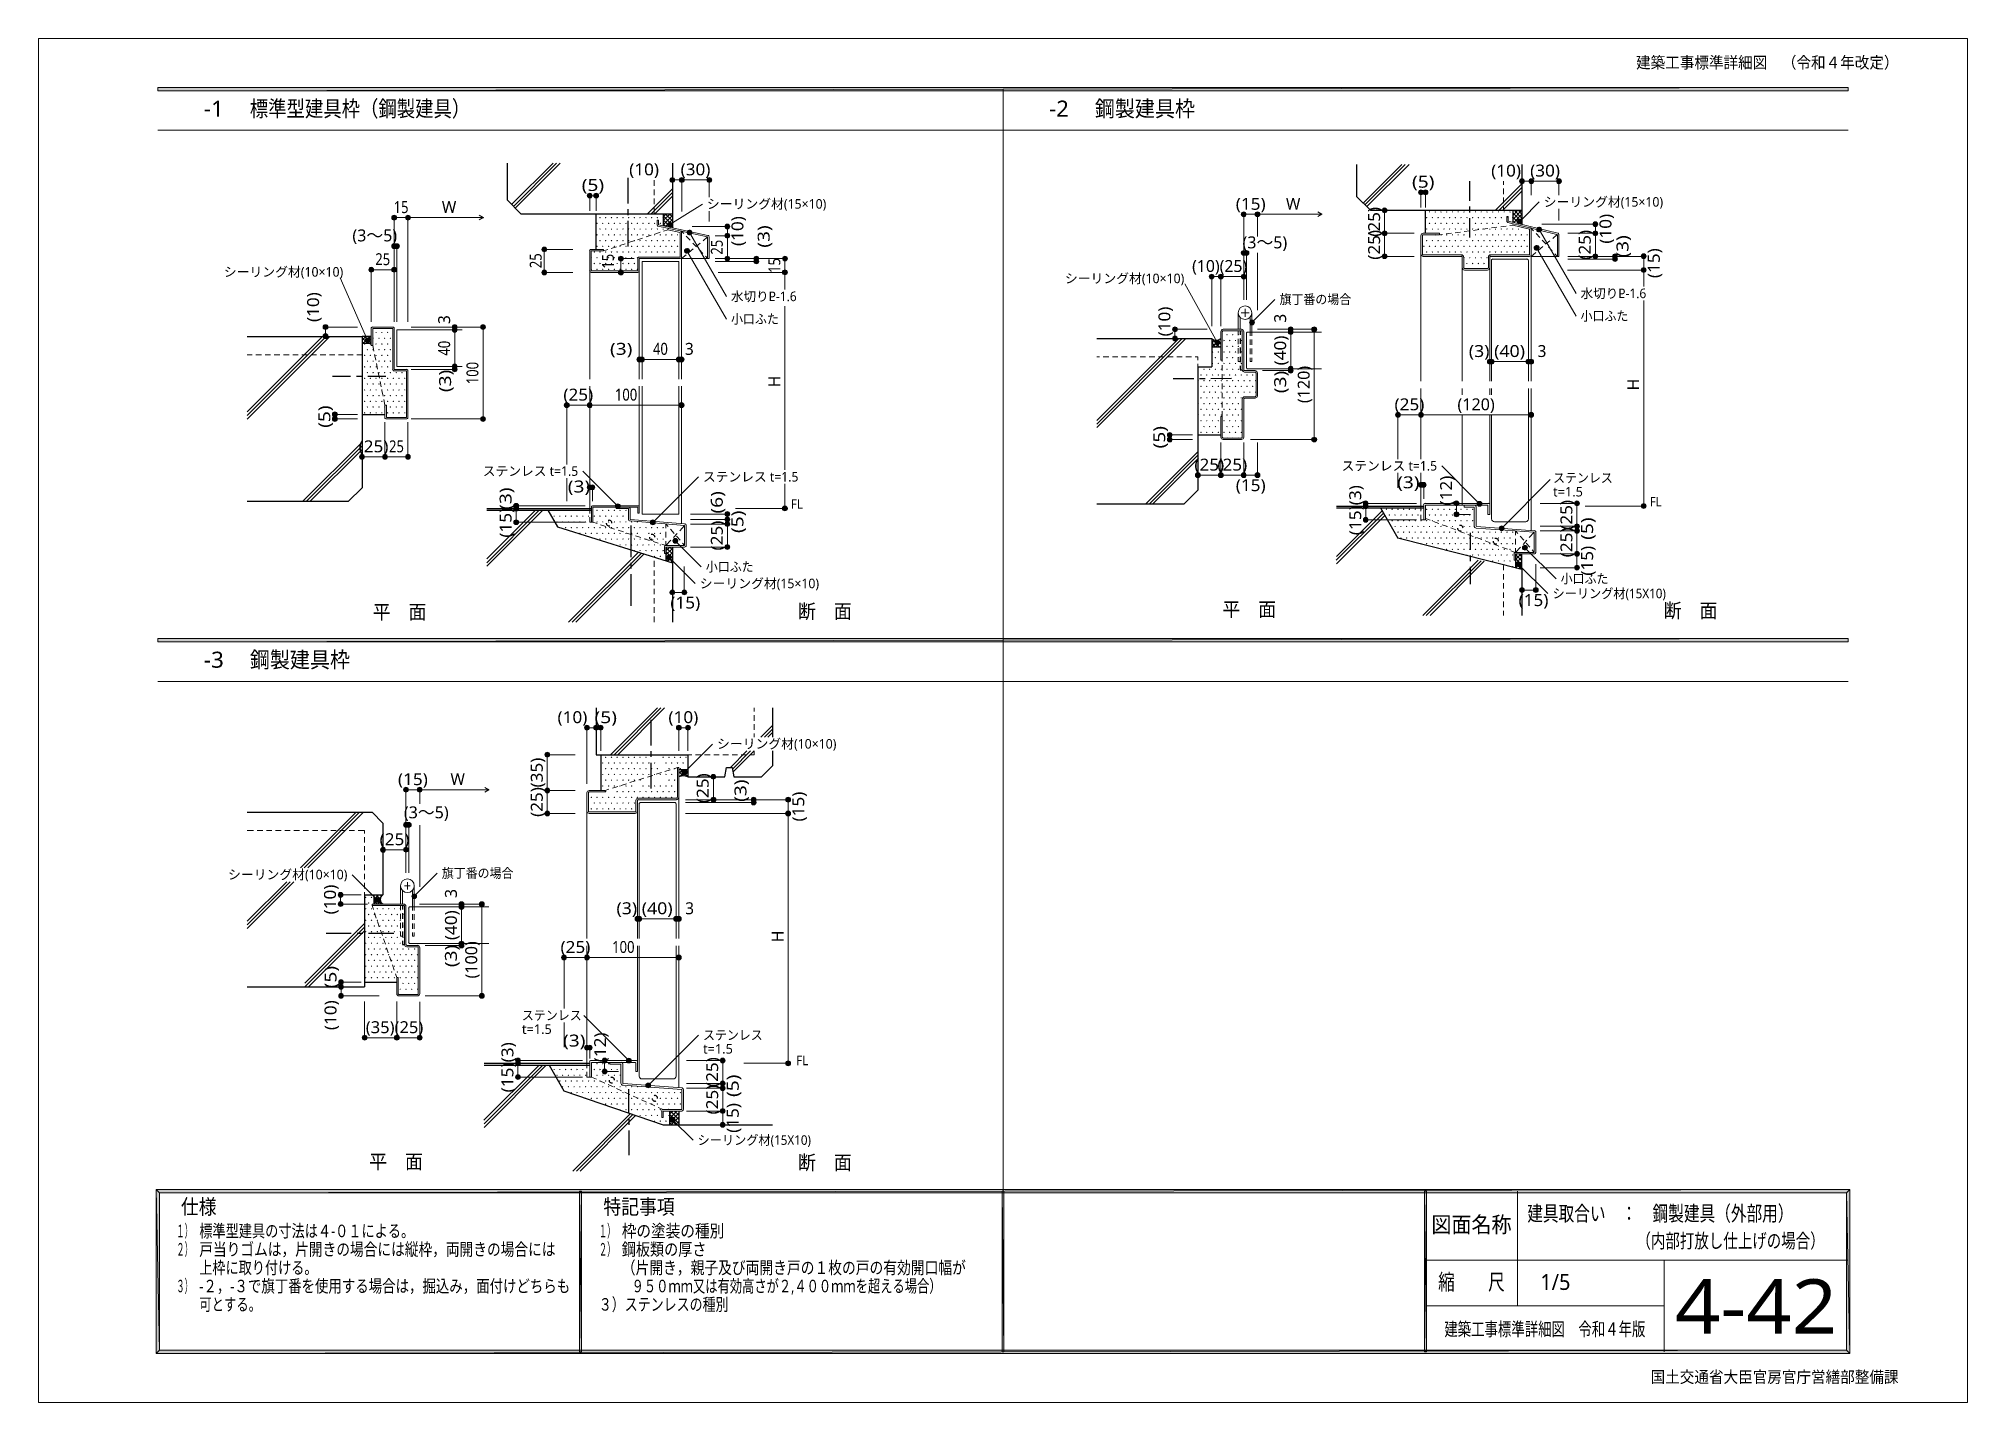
# Model space of a CAD drawing. Header units: millimetres. Extents: x 0 to 420, y 0 to 297.
import ezdxf
from ezdxf.enums import TextEntityAlignment as Align

# ---------------------------------------------------------------- set-up
doc = ezdxf.new("R2010")
doc.units = ezdxf.units.MM
doc.styles.add('kst32b', font='NotoSansJP-Variable.ttf')

msp = doc.modelspace()

# ---------------------------------------------------------------- texts
at = {"style": 'kst32b'}
for s, height, p, p2 in [('建築工事標準詳細図\u3000（令和４年改定）', 2.54, (348.01, 290.49), (405.16, 290.49)), ('-1', 3.491, (36.17, 279.97), (40.54, 279.97)), ('標準型建具枠（鋼製建具）', 3.4908, (46.19, 279.97), (94.18, 279.97)), ('-2', 3.491, (220.18, 279.97), (224.54, 279.97)), ('鋼製建具枠', 3.491, (230.17, 279.97), (251.98, 279.97)), ('(10)', 2.599, (128.78, 267.19), (135.28, 267.19)), ('(30)', 2.599, (139.98, 267.19), (146.47, 267.19)), ('(10)', 2.599, (316.46, 266.93), (322.96, 266.93)), ('(30)', 2.599, (324.95, 266.93), (331.45, 266.93)), ('(5)', 2.599, (118.45, 263.78), (123.32, 263.78)), ('(5)', 2.599, (299.23, 264.5), (304.11, 264.5)), ('15', 2.599, (77.49, 258.97), (80.74, 258.97)), ('シーリング材(15×10)', 2.0791, (145.71, 259.93), (171.7, 259.93)), ('(15)', 2.599, (260.86, 259.69), (267.36, 259.69)), ('シーリング材(15×10)', 2.0791, (327.91, 260.37), (353.9, 260.37)), ('(10)', 2.599, (153.65, 251.8), (153.65, 258.3)), ('(25)', 2.599, (292.27, 253.81), (292.27, 260.31)), ('(10)', 2.599, (342.65, 252.31), (342.65, 258.8)), ('(3～5)', 2.599, (68.52, 252.81), (78.26, 252.81)), ('25', 2.599, (149.16, 249.91), (149.16, 253.16)), ('(3)', 2.599, (159.36, 251.44), (159.36, 256.31)), ('(3～5)', 2.599, (262.32, 251.29), (272.06, 251.29)), ('(25)', 2.599, (292.27, 248.81), (292.27, 255.31)), ('(25)', 2.599, (338.14, 248.81), (338.14, 255.31)), ('(3)', 2.599, (346.35, 249.28), (346.35, 254.15)), ('25', 2.599, (73.49, 247.63), (76.74, 247.63)), ('25', 2.599, (109.73, 246.97), (109.73, 250.22)), ('15', 2.599, (125.45, 246.85), (125.45, 250.09)), ('15', 2.599, (161.69, 245.94), (161.69, 249.18)), ('(10)(25)', 2.599, (251.35, 246.15), (263.35, 246.15)), ('(15)', 2.599, (353.17, 244.81), (353.17, 251.31)), ('シーリング材(10×10)', 2.0791, (40.53, 245.13), (66.52, 245.13)), ('シーリング材(10×10)', 2.0791, (223.65, 243.71), (249.64, 243.71)), ('(10)', 2.599, (61.26, 235.25), (61.26, 241.74)), ('水切りP-1.6', 2.079, (150.96, 239.8), (165.25, 239.8)), ('旗丁番の場合', 2.079, (270.38, 239.16), (285.98, 239.16)), ('水切りP-1.6', 2.079, (335.94, 240.45), (350.23, 240.45)), ('小口ふた', 2.079, (150.96, 234.87), (161.36, 234.87)), ('(10)', 2.599, (246.61, 232.11), (246.61, 238.61)), ('小口ふた', 2.079, (335.94, 235.54), (346.33, 235.54)), ('40', 2.599, (89.79, 227.92), (89.79, 231.17)), ('(40)', 2.599, (271.82, 225.81), (271.82, 232.3)), ('(3)', 2.599, (124.61, 228.11), (129.48, 228.11)), ('40', 2.599, (133.96, 228.11), (137.21, 228.11)), ('(3) (40)', 2.599, (311.59, 227.63), (323.83, 227.63)), ('(3)', 2.599, (90, 219.99), (90, 224.86)), ('100', 2.599, (95.95, 221.7), (95.95, 226.57)), ('(3)', 2.599, (271.82, 219.75), (271.82, 224.63)), ('(120)', 2.599, (276.94, 217.59), (276.94, 225.71)), ('(25)', 2.599, (114.45, 218.14), (120.95, 218.14)), ('100', 2.599, (125.67, 218.14), (130.54, 218.14)), ('(25)', 2.599, (295.42, 216.03), (301.92, 216.03)), ('(120)', 2.599, (309.12, 216.03), (317.24, 216.03)), ('(5)', 2.599, (63.71, 212.22), (63.71, 217.09)), ('(5)', 2.599, (245.49, 207.73), (245.49, 212.6)), ('(25)', 2.599, (69.87, 206.88), (76.37, 206.88)), ('25', 2.599, (76.5, 206.88), (79.74, 206.88)), ('ステンレス t=1.5', 2.0791, (96.9, 201.76), (117.69, 201.76)), ('ステンレス t=1.5', 2.0791, (144.84, 200.51), (165.63, 200.51)), ('(25)', 2.599, (251.84, 202.9), (258.34, 202.9)), ('(25)', 2.599, (256.86, 202.9), (263.35, 202.9)), ('ステンレス t=1.5', 2.0791, (283.89, 202.9), (304.68, 202.9)), ('(3)', 2.599, (295.99, 199.05), (300.87, 199.05)), ('(12)', 2.599, (307.95, 195.3), (307.95, 201.8)), ('ステンレス', 2.079, (329.95, 200.28), (342.94, 200.28)), ('(3)', 2.599, (103.17, 194.35), (103.17, 199.23)), ('(3)', 2.599, (115.42, 198.14), (120.29, 198.14)), ('(6)', 2.599, (149.16, 193.55), (149.16, 198.42)), ('(15)', 2.599, (260.86, 198.42), (267.36, 198.42)), ('(15)(3)', 2.599, (288.16, 188.83), (288.16, 199.73)), ('t=1.5', 2.079, (329.95, 197.27), (336.44, 197.27)), ('(15)', 2.599, (103.17, 188.3), (103.17, 194.8)), ('(5)', 2.599, (153.65, 189.31), (153.65, 194.19)), ('FL', 2.079, (164, 194.59), (166.6, 194.59)), ('(25)', 2.599, (334.14, 190.01), (334.14, 196.51)), ('FL', 2.079, (350.99, 195.09), (353.58, 195.09)), ('(25)', 2.599, (149.16, 185.5), (149.16, 192)), ('(25)', 2.599, (334.14, 184.02), (334.14, 190.52)), ('(5)', 2.599, (338.65, 187.83), (338.65, 192.71)), ('(15)', 2.599, (338.65, 180.02), (338.65, 186.52)), ('小口ふた', 2.079, (145.48, 180.93), (155.87, 180.93)), ('小口ふた', 2.079, (331.6, 178.33), (341.99, 178.33)), ('シーリング材(15×10)', 2.0791, (144.15, 177.29), (170.13, 177.29)), ('シーリング材(15X10)', 2.0791, (329.82, 175.11), (354.51, 175.11)), ('平\u3000面', 3.119, (72.94, 170.54), (84.64, 170.54)), ('(15)', 2.599, (137.75, 172.87), (144.25, 172.87)), ('断\u3000面', 3.119, (165.54, 170.69), (177.24, 170.69)), ('平\u3000面', 3.119, (257.94, 171.11), (269.63, 171.11)), ('(15)', 2.599, (322.43, 173.4), (328.93, 173.4)), ('断\u3000面', 3.119, (354.03, 170.86), (365.73, 170.86)), ('鋼製建具枠', 3.491, (46.19, 159.98), (68, 159.98)), ('-3', 3.491, (36.17, 159.98), (40.54, 159.98)), ('(10)', 2.599, (113.18, 147.91), (119.68, 147.91)), ('(5)', 2.599, (121.24, 147.91), (126.12, 147.91)), ('(10)', 2.599, (137.33, 147.91), (143.83, 147.91)), ('シーリング材(10×10)', 2.0791, (147.91, 142.37), (173.9, 142.37)), ('(35)', 2.599, (109.96, 133.9), (109.96, 140.4)), ('(15)', 2.599, (78.44, 134.41), (84.94, 134.41)), ('(25)', 2.599, (146.09, 130.49), (146.09, 136.99)), ('(3)', 2.599, (154.31, 130.77), (154.31, 135.64)), ('(25)', 2.599, (109.96, 127.49), (109.96, 133.98)), ('(15)', 2.599, (166.9, 126.49), (166.9, 132.99)), ('(3～5)', 2.599, (79.73, 127.19), (89.48, 127.19)), ('(25)', 2.599, (74.44, 121.33), (80.94, 121.33)), ('シーリング材(10×10)', 2.0791, (41.44, 113.9), (67.43, 113.9)), ('旗丁番の場合', 2.079, (87.99, 114.22), (103.58, 114.22)), ('(10)', 2.599, (64.94, 106.26), (64.94, 112.75)), ('(40)', 2.599, (91.27, 100.67), (91.27, 107.17)), ('(3) (40)', 2.599, (126.01, 106.3), (138.24, 106.3)), ('(3)', 2.599, (91.27, 94.78), (91.27, 99.66)), ('(100)', 2.599, (95.69, 92.31), (95.69, 100.43)), ('(25)', 2.599, (113.83, 97.87), (120.33, 97.87)), ('100', 2.599, (125.07, 97.87), (129.95, 97.87)), ('(5)', 2.599, (65.05, 90.17), (65.05, 95.04)), ('(10)', 2.599, (65.05, 81.07), (65.05, 87.57)), ('ステンレス', 2.079, (105.43, 83.25), (118.43, 83.25)), ('(35)(25)', 2.599, (71.44, 80.41), (83.95, 80.41)), ('t=1.5', 2.079, (105.43, 80.24), (111.93, 80.24)), ('(3)', 2.599, (114.38, 77.49), (119.26, 77.49)), ('(12)', 2.599, (123.76, 74.06), (123.76, 80.56)), ('ステンレス', 2.079, (144.86, 78.95), (157.86, 78.95)), ('(15)(3)', 2.599, (103.57, 67.5), (103.57, 78.43)), ('t=1.5', 2.079, (144.86, 75.95), (151.36, 75.95)), ('(25)', 2.599, (148.15, 68.69), (148.15, 75.18)), ('FL', 2.079, (165.18, 73.43), (167.78, 73.43)), ('(25)', 2.599, (148.15, 62.7), (148.15, 69.19)), ('(5)', 2.599, (152.63, 66.51), (152.63, 71.38)), ('(15)', 2.599, (152.63, 58.7), (152.63, 65.19)), ('シーリング材(15X10)', 2.0791, (143.68, 56.09), (168.37, 56.09)), ('平\u3000面', 3.119, (72.18, 50.86), (83.87, 50.86)), ('断\u3000面', 3.119, (165.54, 50.69), (177.24, 50.69)), ('仕様', 3.273, (31.18, 40.98), (38.94, 40.98)), ('特記事項', 3.273, (123.17, 40.98), (138.69, 40.98)), ('建具取合い\u3000：\u3000鋼製建具（外部用）', 3.3106, (324.32, 39.5), (382.29, 39.5)), ('１）', 2.728, (30.18, 35.98), (33.81, 35.98)), ('標準型建具の寸法は４-０１による。', 2.7278, (35.18, 35.98), (81.98, 35.98)), ('１）', 2.728, (122.17, 35.98), (125.8, 35.98)), ('枠の塗装の種別', 2.728, (127.17, 35.98), (149.48, 35.98)), ('図面名称', 3.491, (303.45, 36.98), (320.9, 36.98)), ('２）', 2.728, (30.18, 31.98), (33.81, 31.98)), ('戸当りゴムは，片開きの場合には縦枠，両開きの場合には', 2.7278, (35.18, 31.98), (112.74, 31.98)), ('２）', 2.728, (122.17, 31.98), (125.8, 31.98)), ('鋼板類の厚さ', 2.728, (127.17, 31.98), (145.61, 31.98)), ('（内部打放し仕上げの場合）', 3.1219, (348.09, 33.63), (389.08, 33.63)), ('上枠に取り付ける。', 2.728, (35.18, 27.98), (60.92, 27.98)), ('（片開き，親子及び両開き戸の１枚の戸の有効開口幅が', 2.7278, (127.17, 27.98), (202.09, 27.98)), ('３）', 2.728, (30.18, 23.98), (33.81, 23.98)), ('-２，-３で旗丁番を使用する場合は，掘込み，面付けどちらも', 2.7278, (35.18, 23.98), (115.94, 23.98)), ('９５０ｍｍ又は有効高さが２,４００ｍｍを超える場合）', 2.7278, (129.32, 23.98), (196.8, 23.98)), ('縮\u3000\u3000尺', 3.491, (304.91, 24.49), (319.43, 24.49)), ('1/5', 3.491, (327.17, 24.49), (333.72, 24.49)), ('4-42', 11.831, (356.51, 14.99), (391.8, 14.99)), ('可とする。', 2.728, (35.18, 19.98), (48.63, 19.98)), ('３）ステンレスの種別', 2.728, (122.17, 19.98), (150.41, 19.98)), ('建築工事標準詳細図\u3000令和４年版', 2.919, (306.26, 14.5), (350.04, 14.5)), ('国土交通省大臣官房官庁営繕部整備課', 2.54, (351.18, 4.27), (405.16, 4.27))]:
    msp.add_text(s, height=height, dxfattribs=at).set_placement(p, p2, align=Align.FIT)
for s, height, p in [('W', 2.6, (87.99, 258.97)), ('W', 2.6, (271.78, 259.69)), ('L', 2.08, (159.13, 239.8)), ('L', 2.08, (344.13, 240.45)), ('3', 2.6, (140.91, 228.11)), ('3', 2.6, (326.56, 227.63)), ('W', 2.6, (89.87, 134.41)), ('3', 2.6, (140.97, 106.3))]:
    msp.add_text(s, height=height, dxfattribs=at).set_placement(p)
for s, p in [('3', (89.79, 234.8)), ('3', (271.82, 235.1)), ('H', (161.69, 221.04)), ('H', (348.68, 220.37)), ('3', (91.27, 109.86)), ('H', (162.39, 100.22))]:
    msp.add_text(s, height=2.6, rotation=90, dxfattribs=at).set_placement(p)

# ---------------------------------------------------------------- hatches: boundary and pattern name
h = msp.add_hatch(color=7)
h.paths.add_polyline_path([(394.17, 285.62), (394.17, 286.32), (26.18, 285.62), (394.17, 285.62)])
h.paths.add_polyline_path([(394.17, 286.32), (26.18, 285.62), (26.18, 286.32), (394.17, 286.32)])
h = msp.add_hatch(color=7)
h.paths.add_polyline_path([(137.99, 266.68), (137.82, 266.55), (138.2, 266.19), (137.99, 266.68)])
h.paths.add_polyline_path([(137.82, 266.55), (138.2, 266.19), (137.71, 266.38), (137.82, 266.55)])
h.paths.add_polyline_path([(138.2, 266.19), (137.71, 266.38), (137.67, 266.19), (138.2, 266.19)])
h = msp.add_hatch(color=7)
h.paths.add_polyline_path([(137.67, 266.19), (137.71, 265.98), (138.2, 266.19), (137.67, 266.19)])
h.paths.add_polyline_path([(137.71, 265.98), (138.2, 266.19), (137.82, 265.81), (137.71, 265.98)])
h.paths.add_polyline_path([(138.2, 266.19), (137.82, 265.81), (137.99, 265.71), (138.2, 266.19)])
h = msp.add_hatch(color=7)
h.paths.add_polyline_path([(138.56, 266.55), (138.39, 266.68), (138.2, 266.19), (138.56, 266.55)])
h.paths.add_polyline_path([(138.39, 266.68), (138.2, 266.19), (138.2, 266.72), (138.39, 266.68)])
h.paths.add_polyline_path([(138.2, 266.19), (138.2, 266.72), (137.99, 266.68), (138.2, 266.19)])
for points in [[(137.99, 265.71), (138.2, 265.66), (138.2, 266.19), (137.99, 265.71)], [(140.02, 265.71), (140.23, 265.66), (140.23, 266.19), (140.02, 265.71)], [(146.03, 265.71), (146.22, 265.66), (146.22, 266.19), (146.03, 265.71)], [(322.96, 265.43), (323.17, 265.39), (323.17, 265.92), (322.96, 265.43)], [(325.01, 265.43), (325.2, 265.39), (325.2, 265.92), (325.01, 265.43)], [(331, 265.43), (331.22, 265.39), (331.22, 265.92), (331, 265.43)], [(119.99, 262.28), (120.18, 262.23), (120.18, 262.76), (119.99, 262.28)], [(121.39, 262.28), (121.58, 262.23), (121.58, 262.76), (121.39, 262.28)], [(300.97, 263.02), (301.18, 262.97), (301.18, 263.5), (300.97, 263.02)], [(301.96, 263.02), (302.18, 262.97), (302.18, 263.5), (301.96, 263.02)], [(77.41, 257.49), (77.62, 257.45), (77.62, 257.98), (77.41, 257.49)], [(80.41, 257.49), (80.6, 257.45), (80.6, 257.98), (80.41, 257.49)], [(97.01, 258.02), (96.99, 258), (96.96, 257.98), (96.99, 257.96), (97.01, 257.94), (97.03, 257.96), (97.05, 257.98), (97.03, 258), (97.01, 258.02)], [(97.01, 258.02), (96.99, 258), (96.96, 257.98), (96.99, 257.96), (97.01, 257.94), (97.03, 257.96), (97.05, 257.98), (97.03, 258), (97.01, 258.02)], [(97.01, 258.02), (96.99, 258), (96.96, 257.98), (96.99, 257.96), (97.01, 257.94), (97.03, 257.96), (97.05, 257.98), (97.03, 258), (97.01, 258.02)], [(121.79, 256.77), (121.77, 256.75), (121.75, 256.73), (121.77, 256.71), (121.79, 256.69), (121.81, 256.71), (121.84, 256.73), (121.81, 256.75), (121.79, 256.77)], [(122.43, 258.02), (122.41, 258), (122.39, 257.98), (122.41, 257.96), (122.43, 257.94), (122.45, 257.96), (122.47, 257.98), (122.45, 258), (122.43, 258.02)], [(123.04, 256.77), (123.02, 256.75), (123, 256.73), (123.02, 256.71), (123.04, 256.69), (123.06, 256.71), (123.08, 256.73), (123.06, 256.75), (123.04, 256.77)], [(123.68, 258.02), (123.66, 258), (123.63, 257.98), (123.66, 257.96), (123.68, 257.94), (123.7, 257.96), (123.72, 257.98), (123.7, 258), (123.68, 258.02)], [(124.31, 256.77), (124.29, 256.75), (124.27, 256.73), (124.29, 256.71), (124.31, 256.69), (124.33, 256.71), (124.35, 256.73), (124.33, 256.75), (124.31, 256.77)], [(124.93, 258.02), (124.9, 258), (124.88, 257.98), (124.9, 257.96), (124.93, 257.94), (124.95, 257.96), (124.97, 257.98), (124.95, 258), (124.93, 258.02)], [(125.56, 256.77), (125.54, 256.75), (125.52, 256.73), (125.54, 256.71), (125.56, 256.69), (125.58, 256.71), (125.6, 256.73), (125.58, 256.75), (125.56, 256.77)], [(126.17, 258.02), (126.15, 258), (126.13, 257.98), (126.15, 257.96), (126.17, 257.94), (126.2, 257.96), (126.22, 257.98), (126.2, 258), (126.17, 258.02)], [(126.81, 256.77), (126.79, 256.75), (126.77, 256.73), (126.79, 256.71), (126.81, 256.69), (126.83, 256.71), (126.85, 256.73), (126.83, 256.75), (126.81, 256.77)], [(127.42, 258.02), (127.4, 258), (127.38, 257.98), (127.4, 257.96), (127.42, 257.94), (127.44, 257.96), (127.47, 257.98), (127.44, 258), (127.42, 258.02)], [(128.06, 256.77), (128.04, 256.75), (128.02, 256.73), (128.04, 256.71), (128.06, 256.69), (128.08, 256.71), (128.1, 256.73), (128.08, 256.75), (128.06, 256.77)], [(128.67, 258.02), (128.65, 258), (128.63, 257.98), (128.65, 257.96), (128.67, 257.94), (128.69, 257.96), (128.71, 257.98), (128.69, 258), (128.67, 258.02)], [(129.31, 256.77), (129.29, 256.75), (129.26, 256.73), (129.29, 256.71), (129.31, 256.69), (129.33, 256.71), (129.35, 256.73), (129.33, 256.75), (129.31, 256.77)], [(129.92, 258.02), (129.9, 258), (129.88, 257.98), (129.9, 257.96), (129.92, 257.94), (129.94, 257.96), (129.96, 257.98), (129.94, 258), (129.92, 258.02)], [(130.56, 256.77), (130.53, 256.75), (130.51, 256.73), (130.53, 256.71), (130.56, 256.69), (130.58, 256.71), (130.6, 256.73), (130.58, 256.75), (130.56, 256.77)], [(131.17, 258.02), (131.15, 258), (131.13, 257.98), (131.15, 257.96), (131.17, 257.94), (131.19, 257.96), (131.21, 257.98), (131.19, 258), (131.17, 258.02)], [(131.8, 256.77), (131.78, 256.75), (131.76, 256.73), (131.78, 256.71), (131.8, 256.69), (131.83, 256.71), (131.85, 256.73), (131.83, 256.75), (131.8, 256.77)], [(132.42, 258.02), (132.4, 258), (132.38, 257.98), (132.4, 257.96), (132.42, 257.94), (132.44, 257.96), (132.46, 257.98), (132.44, 258), (132.42, 258.02)], [(133.05, 256.77), (133.03, 256.75), (133.01, 256.73), (133.03, 256.71), (133.05, 256.69), (133.07, 256.71), (133.1, 256.73), (133.07, 256.75), (133.05, 256.77)], [(133.67, 258.02), (133.65, 258), (133.63, 257.98), (133.65, 257.96), (133.67, 257.94), (133.69, 257.96), (133.71, 257.98), (133.69, 258), (133.67, 258.02)], [(134.3, 256.77), (134.28, 256.75), (134.26, 256.73), (134.28, 256.71), (134.3, 256.69), (134.32, 256.71), (134.34, 256.73), (134.32, 256.75), (134.3, 256.77)], [(134.92, 258.02), (134.9, 258), (134.87, 257.98), (134.9, 257.96), (134.92, 257.94), (134.94, 257.96), (134.96, 257.98), (134.94, 258), (134.92, 258.02)], [(135.55, 256.77), (135.53, 256.75), (135.51, 256.73), (135.53, 256.71), (135.55, 256.69), (135.57, 256.71), (135.59, 256.73), (135.57, 256.75), (135.55, 256.77)], [(136.19, 258.02), (136.17, 258), (136.14, 257.98), (136.17, 257.96), (136.19, 257.94), (136.21, 257.96), (136.23, 257.98), (136.21, 258), (136.19, 258.02)], [(138.15, 256.65), (138.05, 256.82), (137.67, 256.46), (138.15, 256.65)], [(262.4, 258.21), (262.59, 258.17), (262.59, 258.7), (262.4, 258.21)], [(265.39, 258.21), (265.6, 258.17), (265.6, 258.7), (265.39, 258.21)], [(279.59, 258.74), (279.57, 258.72), (279.55, 258.7), (279.57, 258.68), (279.59, 258.66), (279.61, 258.68), (279.63, 258.7), (279.61, 258.72), (279.59, 258.74)], [(279.59, 258.74), (279.57, 258.72), (279.55, 258.7), (279.57, 258.68), (279.59, 258.66), (279.61, 258.68), (279.63, 258.7), (279.61, 258.72), (279.59, 258.74)], [(279.59, 258.74), (279.57, 258.72), (279.55, 258.7), (279.57, 258.68), (279.59, 258.66), (279.61, 258.68), (279.63, 258.7), (279.61, 258.72), (279.59, 258.74)], [(293.05, 259.08), (293.26, 259.04), (293.26, 259.57), (293.05, 259.08)], [(302.43, 258.02), (302.41, 258), (302.39, 257.98), (302.41, 257.96), (302.43, 257.94), (302.45, 257.96), (302.47, 257.98), (302.45, 258), (302.43, 258.02)], [(303.04, 259.27), (303.02, 259.25), (303, 259.23), (303.02, 259.21), (303.04, 259.19), (303.06, 259.21), (303.09, 259.23), (303.06, 259.25), (303.04, 259.27)], [(303.04, 256.77), (303.02, 256.75), (303, 256.73), (303.02, 256.71), (303.04, 256.69), (303.06, 256.71), (303.09, 256.73), (303.06, 256.75), (303.04, 256.77)], [(303.68, 258.02), (303.66, 258), (303.64, 257.98), (303.66, 257.96), (303.68, 257.94), (303.7, 257.96), (303.72, 257.98), (303.7, 258), (303.68, 258.02)], [(304.29, 259.27), (304.27, 259.25), (304.25, 259.23), (304.27, 259.21), (304.29, 259.19), (304.31, 259.21), (304.33, 259.23), (304.31, 259.25), (304.29, 259.27)], [(304.29, 256.77), (304.27, 256.75), (304.25, 256.73), (304.27, 256.71), (304.29, 256.69), (304.31, 256.71), (304.33, 256.73), (304.31, 256.75), (304.29, 256.77)], [(304.93, 258.02), (304.91, 258), (304.88, 257.98), (304.91, 257.96), (304.93, 257.94), (304.95, 257.96), (304.97, 257.98), (304.95, 258), (304.93, 258.02)], [(305.54, 259.27), (305.52, 259.25), (305.5, 259.23), (305.52, 259.21), (305.54, 259.19), (305.56, 259.21), (305.58, 259.23), (305.56, 259.25), (305.54, 259.27)], [(305.54, 256.77), (305.52, 256.75), (305.5, 256.73), (305.52, 256.71), (305.54, 256.69), (305.56, 256.71), (305.58, 256.73), (305.56, 256.75), (305.54, 256.77)], [(306.18, 258.02), (306.15, 258), (306.13, 257.98), (306.15, 257.96), (306.18, 257.94), (306.2, 257.96), (306.22, 257.98), (306.2, 258), (306.18, 258.02)], [(306.79, 259.27), (306.77, 259.25), (306.75, 259.23), (306.77, 259.21), (306.79, 259.19), (306.81, 259.21), (306.83, 259.23), (306.81, 259.25), (306.79, 259.27)], [(306.79, 256.77), (306.77, 256.75), (306.75, 256.73), (306.77, 256.71), (306.79, 256.69), (306.81, 256.71), (306.83, 256.73), (306.81, 256.75), (306.79, 256.77)], [(307.42, 258.02), (307.4, 258), (307.38, 257.98), (307.4, 257.96), (307.42, 257.94), (307.45, 257.96), (307.47, 257.98), (307.45, 258), (307.42, 258.02)], [(308.04, 259.27), (308.02, 259.25), (308, 259.23), (308.02, 259.21), (308.04, 259.19), (308.06, 259.21), (308.08, 259.23), (308.06, 259.25), (308.04, 259.27)], [(308.04, 256.77), (308.02, 256.75), (308, 256.73), (308.02, 256.71), (308.04, 256.69), (308.06, 256.71), (308.08, 256.73), (308.06, 256.75), (308.04, 256.77)], [(308.67, 258.02), (308.65, 258), (308.63, 257.98), (308.65, 257.96), (308.67, 257.94), (308.69, 257.96), (308.72, 257.98), (308.69, 258), (308.67, 258.02)], [(309.29, 259.27), (309.27, 259.25), (309.24, 259.23), (309.27, 259.21), (309.29, 259.19), (309.31, 259.21), (309.33, 259.23), (309.31, 259.25), (309.29, 259.27)], [(309.29, 256.77), (309.27, 256.75), (309.24, 256.73), (309.27, 256.71), (309.29, 256.69), (309.31, 256.71), (309.33, 256.73), (309.31, 256.75), (309.29, 256.77)], [(309.92, 258.02), (309.9, 258), (309.88, 257.98), (309.9, 257.96), (309.92, 257.94), (309.94, 257.96), (309.96, 257.98), (309.94, 258), (309.92, 258.02)], [(310.56, 259.27), (310.54, 259.25), (310.52, 259.23), (310.54, 259.21), (310.56, 259.19), (310.58, 259.21), (310.6, 259.23), (310.58, 259.25), (310.56, 259.27)], [(310.56, 256.77), (310.54, 256.75), (310.52, 256.73), (310.54, 256.71), (310.56, 256.69), (310.58, 256.71), (310.6, 256.73), (310.58, 256.75), (310.56, 256.77)], [(311.17, 258.02), (311.15, 258), (311.13, 257.98), (311.15, 257.96), (311.17, 257.94), (311.19, 257.96), (311.21, 257.98), (311.19, 258), (311.17, 258.02)], [(311.81, 259.27), (311.79, 259.25), (311.76, 259.23), (311.79, 259.21), (311.81, 259.19), (311.83, 259.21), (311.85, 259.23), (311.83, 259.25), (311.81, 259.27)], [(311.81, 256.77), (311.79, 256.75), (311.76, 256.73), (311.79, 256.71), (311.81, 256.69), (311.83, 256.71), (311.85, 256.73), (311.83, 256.75), (311.81, 256.77)], [(312.42, 258.02), (312.4, 258), (312.38, 257.98), (312.4, 257.96), (312.42, 257.94), (312.44, 257.96), (312.46, 257.98), (312.44, 258), (312.42, 258.02)], [(313.06, 259.27), (313.03, 259.25), (313.01, 259.23), (313.03, 259.21), (313.06, 259.19), (313.08, 259.21), (313.1, 259.23), (313.08, 259.25), (313.06, 259.27)], [(313.06, 256.77), (313.03, 256.75), (313.01, 256.73), (313.03, 256.71), (313.06, 256.69), (313.08, 256.71), (313.1, 256.73), (313.08, 256.75), (313.06, 256.77)], [(313.67, 258.02), (313.65, 258), (313.63, 257.98), (313.65, 257.96), (313.67, 257.94), (313.69, 257.96), (313.71, 257.98), (313.69, 258), (313.67, 258.02)], [(314.3, 259.27), (314.28, 259.25), (314.26, 259.23), (314.28, 259.21), (314.3, 259.19), (314.32, 259.21), (314.35, 259.23), (314.32, 259.25), (314.3, 259.27)], [(314.3, 256.77), (314.28, 256.75), (314.26, 256.73), (314.28, 256.71), (314.3, 256.69), (314.32, 256.71), (314.35, 256.73), (314.32, 256.75), (314.3, 256.77)], [(314.92, 258.02), (314.9, 258), (314.88, 257.98), (314.9, 257.96), (314.92, 257.94), (314.94, 257.96), (314.96, 257.98), (314.94, 258), (314.92, 258.02)], [(315.55, 259.27), (315.53, 259.25), (315.51, 259.23), (315.53, 259.21), (315.55, 259.19), (315.57, 259.21), (315.59, 259.23), (315.57, 259.25), (315.55, 259.27)], [(315.55, 256.77), (315.53, 256.75), (315.51, 256.73), (315.53, 256.71), (315.55, 256.69), (315.57, 256.71), (315.59, 256.73), (315.57, 256.75), (315.55, 256.77)], [(316.17, 258.02), (316.15, 258), (316.12, 257.98), (316.15, 257.96), (316.17, 257.94), (316.19, 257.96), (316.21, 257.98), (316.19, 258), (316.17, 258.02)], [(316.8, 259.27), (316.78, 259.25), (316.76, 259.23), (316.78, 259.21), (316.8, 259.19), (316.82, 259.21), (316.84, 259.23), (316.82, 259.25), (316.8, 259.27)], [(316.8, 256.77), (316.78, 256.75), (316.76, 256.73), (316.78, 256.71), (316.8, 256.69), (316.82, 256.71), (316.84, 256.73), (316.82, 256.75), (316.8, 256.77)], [(317.42, 258.02), (317.39, 258), (317.37, 257.98), (317.39, 257.96), (317.42, 257.94), (317.44, 257.96), (317.46, 257.98), (317.44, 258), (317.42, 258.02)], [(318.05, 259.27), (318.03, 259.25), (318.01, 259.23), (318.03, 259.21), (318.05, 259.19), (318.07, 259.21), (318.09, 259.23), (318.07, 259.25), (318.05, 259.27)], [(318.05, 256.77), (318.03, 256.75), (318.01, 256.73), (318.03, 256.71), (318.05, 256.69), (318.07, 256.71), (318.09, 256.73), (318.07, 256.75), (318.05, 256.77)], [(318.66, 258.02), (318.64, 258), (318.62, 257.98), (318.64, 257.96), (318.66, 257.94), (318.69, 257.96), (318.71, 257.98), (318.69, 258), (318.66, 258.02)], [(319.3, 259.27), (319.28, 259.25), (319.26, 259.23), (319.28, 259.21), (319.3, 259.19), (319.32, 259.21), (319.34, 259.23), (319.32, 259.25), (319.3, 259.27)], [(319.91, 258.02), (319.89, 258), (319.87, 257.98), (319.89, 257.96), (319.91, 257.94), (319.93, 257.96), (319.96, 257.98), (319.93, 258), (319.91, 258.02)], [(320.55, 259.27), (320.53, 259.25), (320.51, 259.23), (320.53, 259.21), (320.55, 259.19), (320.57, 259.21), (320.59, 259.23), (320.57, 259.25), (320.55, 259.27)], [(321.16, 258.02), (321.14, 258), (321.12, 257.98), (321.14, 257.96), (321.16, 257.94), (321.18, 257.96), (321.2, 257.98), (321.18, 258), (321.16, 258.02)], [(323.17, 257.34), (323.05, 257.51), (322.69, 257.13), (323.17, 257.34)], [(338.94, 256.07), (339.15, 256.03), (339.15, 256.56), (338.94, 256.07)], [(121.79, 254.28), (121.77, 254.25), (121.75, 254.23), (121.77, 254.21), (121.79, 254.19), (121.81, 254.21), (121.84, 254.23), (121.81, 254.25), (121.79, 254.28)], [(122.43, 255.52), (122.41, 255.5), (122.39, 255.48), (122.41, 255.46), (122.43, 255.44), (122.45, 255.46), (122.47, 255.48), (122.45, 255.5), (122.43, 255.52)], [(122.43, 253.03), (122.41, 253.01), (122.39, 252.98), (122.41, 252.96), (122.43, 252.94), (122.45, 252.96), (122.47, 252.98), (122.45, 253.01), (122.43, 253.03)], [(123.04, 254.28), (123.02, 254.25), (123, 254.23), (123.02, 254.21), (123.04, 254.19), (123.06, 254.21), (123.08, 254.23), (123.06, 254.25), (123.04, 254.28)], [(123.68, 255.52), (123.66, 255.5), (123.63, 255.48), (123.66, 255.46), (123.68, 255.44), (123.7, 255.46), (123.72, 255.48), (123.7, 255.5), (123.68, 255.52)], [(123.68, 253.03), (123.66, 253.01), (123.63, 252.98), (123.66, 252.96), (123.68, 252.94), (123.7, 252.96), (123.72, 252.98), (123.7, 253.01), (123.68, 253.03)], [(124.31, 254.28), (124.29, 254.25), (124.27, 254.23), (124.29, 254.21), (124.31, 254.19), (124.33, 254.21), (124.35, 254.23), (124.33, 254.25), (124.31, 254.28)], [(124.93, 255.52), (124.9, 255.5), (124.88, 255.48), (124.9, 255.46), (124.93, 255.44), (124.95, 255.46), (124.97, 255.48), (124.95, 255.5), (124.93, 255.52)], [(124.93, 253.03), (124.9, 253.01), (124.88, 252.98), (124.9, 252.96), (124.93, 252.94), (124.95, 252.96), (124.97, 252.98), (124.95, 253.01), (124.93, 253.03)], [(125.56, 254.28), (125.54, 254.25), (125.52, 254.23), (125.54, 254.21), (125.56, 254.19), (125.58, 254.21), (125.6, 254.23), (125.58, 254.25), (125.56, 254.28)], [(126.17, 255.52), (126.15, 255.5), (126.13, 255.48), (126.15, 255.46), (126.17, 255.44), (126.2, 255.46), (126.22, 255.48), (126.2, 255.5), (126.17, 255.52)], [(126.17, 253.03), (126.15, 253.01), (126.13, 252.98), (126.15, 252.96), (126.17, 252.94), (126.2, 252.96), (126.22, 252.98), (126.2, 253.01), (126.17, 253.03)], [(126.81, 254.28), (126.79, 254.25), (126.77, 254.23), (126.79, 254.21), (126.81, 254.19), (126.83, 254.21), (126.85, 254.23), (126.83, 254.25), (126.81, 254.28)], [(127.42, 255.52), (127.4, 255.5), (127.38, 255.48), (127.4, 255.46), (127.42, 255.44), (127.44, 255.46), (127.47, 255.48), (127.44, 255.5), (127.42, 255.52)], [(127.42, 253.03), (127.4, 253.01), (127.38, 252.98), (127.4, 252.96), (127.42, 252.94), (127.44, 252.96), (127.47, 252.98), (127.44, 253.01), (127.42, 253.03)], [(128.06, 254.28), (128.04, 254.25), (128.02, 254.23), (128.04, 254.21), (128.06, 254.19), (128.08, 254.21), (128.1, 254.23), (128.08, 254.25), (128.06, 254.28)], [(128.67, 255.52), (128.65, 255.5), (128.63, 255.48), (128.65, 255.46), (128.67, 255.44), (128.69, 255.46), (128.71, 255.48), (128.69, 255.5), (128.67, 255.52)], [(128.67, 253.03), (128.65, 253.01), (128.63, 252.98), (128.65, 252.96), (128.67, 252.94), (128.69, 252.96), (128.71, 252.98), (128.69, 253.01), (128.67, 253.03)], [(129.31, 254.28), (129.29, 254.25), (129.26, 254.23), (129.29, 254.21), (129.31, 254.19), (129.33, 254.21), (129.35, 254.23), (129.33, 254.25), (129.31, 254.28)], [(129.92, 255.52), (129.9, 255.5), (129.88, 255.48), (129.9, 255.46), (129.92, 255.44), (129.94, 255.46), (129.96, 255.48), (129.94, 255.5), (129.92, 255.52)], [(129.92, 253.03), (129.9, 253.01), (129.88, 252.98), (129.9, 252.96), (129.92, 252.94), (129.94, 252.96), (129.96, 252.98), (129.94, 253.01), (129.92, 253.03)], [(130.56, 254.28), (130.53, 254.25), (130.51, 254.23), (130.53, 254.21), (130.56, 254.19), (130.58, 254.21), (130.6, 254.23), (130.58, 254.25), (130.56, 254.28)], [(131.17, 255.52), (131.15, 255.5), (131.13, 255.48), (131.15, 255.46), (131.17, 255.44), (131.19, 255.46), (131.21, 255.48), (131.19, 255.5), (131.17, 255.52)], [(131.17, 253.03), (131.15, 253.01), (131.13, 252.98), (131.15, 252.96), (131.17, 252.94), (131.19, 252.96), (131.21, 252.98), (131.19, 253.01), (131.17, 253.03)], [(131.8, 254.28), (131.78, 254.25), (131.76, 254.23), (131.78, 254.21), (131.8, 254.19), (131.83, 254.21), (131.85, 254.23), (131.83, 254.25), (131.8, 254.28)], [(132.42, 255.52), (132.4, 255.5), (132.38, 255.48), (132.4, 255.46), (132.42, 255.44), (132.44, 255.46), (132.46, 255.48), (132.44, 255.5), (132.42, 255.52)], [(132.42, 253.03), (132.4, 253.01), (132.38, 252.98), (132.4, 252.96), (132.42, 252.94), (132.44, 252.96), (132.46, 252.98), (132.44, 253.01), (132.42, 253.03)], [(133.05, 254.28), (133.03, 254.25), (133.01, 254.23), (133.03, 254.21), (133.05, 254.19), (133.07, 254.21), (133.1, 254.23), (133.07, 254.25), (133.05, 254.28)], [(133.67, 255.52), (133.65, 255.5), (133.63, 255.48), (133.65, 255.46), (133.67, 255.44), (133.69, 255.46), (133.71, 255.48), (133.69, 255.5), (133.67, 255.52)], [(133.67, 253.03), (133.65, 253.01), (133.63, 252.98), (133.65, 252.96), (133.67, 252.94), (133.69, 252.96), (133.71, 252.98), (133.69, 253.01), (133.67, 253.03)], [(134.3, 254.28), (134.28, 254.25), (134.26, 254.23), (134.28, 254.21), (134.3, 254.19), (134.32, 254.21), (134.34, 254.23), (134.32, 254.25), (134.3, 254.28)], [(134.92, 255.52), (134.9, 255.5), (134.87, 255.48), (134.9, 255.46), (134.92, 255.44), (134.94, 255.46), (134.96, 255.48), (134.94, 255.5), (134.92, 255.52)], [(134.92, 253.03), (134.9, 253.01), (134.87, 252.98), (134.9, 252.96), (134.92, 252.94), (134.94, 252.96), (134.96, 252.98), (134.94, 253.01), (134.92, 253.03)], [(135.55, 254.28), (135.53, 254.25), (135.51, 254.23), (135.53, 254.21), (135.55, 254.19), (135.57, 254.21), (135.59, 254.23), (135.57, 254.25), (135.55, 254.28)], [(136.19, 255.52), (136.17, 255.5), (136.14, 255.48), (136.17, 255.46), (136.19, 255.44), (136.21, 255.46), (136.23, 255.48), (136.21, 255.5), (136.19, 255.52)], [(136.19, 253.03), (136.17, 253.01), (136.14, 252.98), (136.17, 252.96), (136.19, 252.94), (136.21, 252.96), (136.23, 252.98), (136.21, 253.01), (136.19, 253.03)], [(136.8, 254.28), (136.78, 254.25), (136.76, 254.23), (136.78, 254.21), (136.8, 254.19), (136.82, 254.21), (136.84, 254.23), (136.82, 254.25), (136.8, 254.28)], [(137.44, 253.03), (137.41, 253.01), (137.39, 252.98), (137.41, 252.96), (137.44, 252.94), (137.46, 252.96), (137.48, 252.98), (137.46, 253.01), (137.44, 253.03)], [(138.05, 254.28), (138.03, 254.25), (138.01, 254.23), (138.03, 254.21), (138.05, 254.19), (138.07, 254.21), (138.09, 254.23), (138.07, 254.25), (138.05, 254.28)], [(138.68, 253.03), (138.66, 253.01), (138.64, 252.98), (138.66, 252.96), (138.68, 252.94), (138.71, 252.96), (138.73, 252.98), (138.71, 253.01), (138.68, 253.03)], [(139.3, 254.28), (139.28, 254.25), (139.26, 254.23), (139.28, 254.21), (139.3, 254.19), (139.32, 254.21), (139.34, 254.23), (139.32, 254.25), (139.3, 254.28)], [(141.99, 254.21), (142.18, 254.28), (141.9, 254.74), (141.99, 254.21)], [(149.97, 255.57), (150.16, 255.52), (150.16, 256.05), (149.97, 255.57)], [(149.97, 253.56), (150.16, 253.51), (150.16, 254.04), (149.97, 253.56)], [(293.05, 254.08), (293.26, 254.04), (293.26, 254.57), (293.05, 254.08)], [(301.79, 254.28), (301.77, 254.25), (301.75, 254.23), (301.77, 254.21), (301.79, 254.19), (301.82, 254.21), (301.84, 254.23), (301.82, 254.25), (301.79, 254.28)], [(302.43, 255.52), (302.41, 255.5), (302.39, 255.48), (302.41, 255.46), (302.43, 255.44), (302.45, 255.46), (302.47, 255.48), (302.45, 255.5), (302.43, 255.52)], [(302.43, 253.03), (302.41, 253.01), (302.39, 252.98), (302.41, 252.96), (302.43, 252.94), (302.45, 252.96), (302.47, 252.98), (302.45, 253.01), (302.43, 253.03)], [(303.04, 254.28), (303.02, 254.25), (303, 254.23), (303.02, 254.21), (303.04, 254.19), (303.06, 254.21), (303.09, 254.23), (303.06, 254.25), (303.04, 254.28)], [(303.68, 255.52), (303.66, 255.5), (303.64, 255.48), (303.66, 255.46), (303.68, 255.44), (303.7, 255.46), (303.72, 255.48), (303.7, 255.5), (303.68, 255.52)], [(303.68, 253.03), (303.66, 253.01), (303.64, 252.98), (303.66, 252.96), (303.68, 252.94), (303.7, 252.96), (303.72, 252.98), (303.7, 253.01), (303.68, 253.03)], [(304.29, 254.28), (304.27, 254.25), (304.25, 254.23), (304.27, 254.21), (304.29, 254.19), (304.31, 254.21), (304.33, 254.23), (304.31, 254.25), (304.29, 254.28)], [(304.93, 255.52), (304.91, 255.5), (304.88, 255.48), (304.91, 255.46), (304.93, 255.44), (304.95, 255.46), (304.97, 255.48), (304.95, 255.5), (304.93, 255.52)], [(304.93, 253.03), (304.91, 253.01), (304.88, 252.98), (304.91, 252.96), (304.93, 252.94), (304.95, 252.96), (304.97, 252.98), (304.95, 253.01), (304.93, 253.03)], [(305.54, 254.28), (305.52, 254.25), (305.5, 254.23), (305.52, 254.21), (305.54, 254.19), (305.56, 254.21), (305.58, 254.23), (305.56, 254.25), (305.54, 254.28)], [(306.18, 255.52), (306.15, 255.5), (306.13, 255.48), (306.15, 255.46), (306.18, 255.44), (306.2, 255.46), (306.22, 255.48), (306.2, 255.5), (306.18, 255.52)], [(306.18, 253.03), (306.15, 253.01), (306.13, 252.98), (306.15, 252.96), (306.18, 252.94), (306.2, 252.96), (306.22, 252.98), (306.2, 253.01), (306.18, 253.03)], [(306.79, 254.28), (306.77, 254.25), (306.75, 254.23), (306.77, 254.21), (306.79, 254.19), (306.81, 254.21), (306.83, 254.23), (306.81, 254.25), (306.79, 254.28)], [(307.42, 255.52), (307.4, 255.5), (307.38, 255.48), (307.4, 255.46), (307.42, 255.44), (307.45, 255.46), (307.47, 255.48), (307.45, 255.5), (307.42, 255.52)], [(307.42, 253.03), (307.4, 253.01), (307.38, 252.98), (307.4, 252.96), (307.42, 252.94), (307.45, 252.96), (307.47, 252.98), (307.45, 253.01), (307.42, 253.03)], [(308.04, 254.28), (308.02, 254.25), (308, 254.23), (308.02, 254.21), (308.04, 254.19), (308.06, 254.21), (308.08, 254.23), (308.06, 254.25), (308.04, 254.28)], [(308.67, 255.52), (308.65, 255.5), (308.63, 255.48), (308.65, 255.46), (308.67, 255.44), (308.69, 255.46), (308.72, 255.48), (308.69, 255.5), (308.67, 255.52)], [(308.67, 253.03), (308.65, 253.01), (308.63, 252.98), (308.65, 252.96), (308.67, 252.94), (308.69, 252.96), (308.72, 252.98), (308.69, 253.01), (308.67, 253.03)], [(309.29, 254.28), (309.27, 254.25), (309.24, 254.23), (309.27, 254.21), (309.29, 254.19), (309.31, 254.21), (309.33, 254.23), (309.31, 254.25), (309.29, 254.28)], [(309.92, 255.52), (309.9, 255.5), (309.88, 255.48), (309.9, 255.46), (309.92, 255.44), (309.94, 255.46), (309.96, 255.48), (309.94, 255.5), (309.92, 255.52)], [(309.92, 253.03), (309.9, 253.01), (309.88, 252.98), (309.9, 252.96), (309.92, 252.94), (309.94, 252.96), (309.96, 252.98), (309.94, 253.01), (309.92, 253.03)], [(310.56, 254.28), (310.54, 254.25), (310.52, 254.23), (310.54, 254.21), (310.56, 254.19), (310.58, 254.21), (310.6, 254.23), (310.58, 254.25), (310.56, 254.28)], [(311.17, 255.52), (311.15, 255.5), (311.13, 255.48), (311.15, 255.46), (311.17, 255.44), (311.19, 255.46), (311.21, 255.48), (311.19, 255.5), (311.17, 255.52)], [(311.17, 253.03), (311.15, 253.01), (311.13, 252.98), (311.15, 252.96), (311.17, 252.94), (311.19, 252.96), (311.21, 252.98), (311.19, 253.01), (311.17, 253.03)], [(311.81, 254.28), (311.79, 254.25), (311.76, 254.23), (311.79, 254.21), (311.81, 254.19), (311.83, 254.21), (311.85, 254.23), (311.83, 254.25), (311.81, 254.28)], [(312.42, 255.52), (312.4, 255.5), (312.38, 255.48), (312.4, 255.46), (312.42, 255.44), (312.44, 255.46), (312.46, 255.48), (312.44, 255.5), (312.42, 255.52)], [(312.42, 253.03), (312.4, 253.01), (312.38, 252.98), (312.4, 252.96), (312.42, 252.94), (312.44, 252.96), (312.46, 252.98), (312.44, 253.01), (312.42, 253.03)], [(313.06, 254.28), (313.03, 254.25), (313.01, 254.23), (313.03, 254.21), (313.06, 254.19), (313.08, 254.21), (313.1, 254.23), (313.08, 254.25), (313.06, 254.28)], [(313.67, 255.52), (313.65, 255.5), (313.63, 255.48), (313.65, 255.46), (313.67, 255.44), (313.69, 255.46), (313.71, 255.48), (313.69, 255.5), (313.67, 255.52)], [(313.67, 253.03), (313.65, 253.01), (313.63, 252.98), (313.65, 252.96), (313.67, 252.94), (313.69, 252.96), (313.71, 252.98), (313.69, 253.01), (313.67, 253.03)], [(314.3, 254.28), (314.28, 254.25), (314.26, 254.23), (314.28, 254.21), (314.3, 254.19), (314.32, 254.21), (314.35, 254.23), (314.32, 254.25), (314.3, 254.28)], [(314.92, 255.52), (314.9, 255.5), (314.88, 255.48), (314.9, 255.46), (314.92, 255.44), (314.94, 255.46), (314.96, 255.48), (314.94, 255.5), (314.92, 255.52)], [(314.92, 253.03), (314.9, 253.01), (314.88, 252.98), (314.9, 252.96), (314.92, 252.94), (314.94, 252.96), (314.96, 252.98), (314.94, 253.01), (314.92, 253.03)], [(315.55, 254.28), (315.53, 254.25), (315.51, 254.23), (315.53, 254.21), (315.55, 254.19), (315.57, 254.21), (315.59, 254.23), (315.57, 254.25), (315.55, 254.28)], [(316.17, 255.52), (316.15, 255.5), (316.12, 255.48), (316.15, 255.46), (316.17, 255.44), (316.19, 255.46), (316.21, 255.48), (316.19, 255.5), (316.17, 255.52)], [(316.17, 253.03), (316.15, 253.01), (316.12, 252.98), (316.15, 252.96), (316.17, 252.94), (316.19, 252.96), (316.21, 252.98), (316.19, 253.01), (316.17, 253.03)], [(316.8, 254.28), (316.78, 254.25), (316.76, 254.23), (316.78, 254.21), (316.8, 254.19), (316.82, 254.21), (316.84, 254.23), (316.82, 254.25), (316.8, 254.28)], [(317.42, 255.52), (317.39, 255.5), (317.37, 255.48), (317.39, 255.46), (317.42, 255.44), (317.44, 255.46), (317.46, 255.48), (317.44, 255.5), (317.42, 255.52)], [(317.42, 253.03), (317.39, 253.01), (317.37, 252.98), (317.39, 252.96), (317.42, 252.94), (317.44, 252.96), (317.46, 252.98), (317.44, 253.01), (317.42, 253.03)], [(318.05, 254.28), (318.03, 254.25), (318.01, 254.23), (318.03, 254.21), (318.05, 254.19), (318.07, 254.21), (318.09, 254.23), (318.07, 254.25), (318.05, 254.28)], [(318.66, 255.52), (318.64, 255.5), (318.62, 255.48), (318.64, 255.46), (318.66, 255.44), (318.69, 255.46), (318.71, 255.48), (318.69, 255.5), (318.66, 255.52)], [(318.66, 253.03), (318.64, 253.01), (318.62, 252.98), (318.64, 252.96), (318.66, 252.94), (318.69, 252.96), (318.71, 252.98), (318.69, 253.01), (318.66, 253.03)], [(319.3, 254.28), (319.28, 254.25), (319.26, 254.23), (319.28, 254.21), (319.3, 254.19), (319.32, 254.21), (319.34, 254.23), (319.32, 254.25), (319.3, 254.28)], [(319.91, 255.52), (319.89, 255.5), (319.87, 255.48), (319.89, 255.46), (319.91, 255.44), (319.93, 255.46), (319.96, 255.48), (319.93, 255.5), (319.91, 255.52)], [(319.91, 253.03), (319.89, 253.01), (319.87, 252.98), (319.89, 252.96), (319.91, 252.94), (319.93, 252.96), (319.96, 252.98), (319.93, 253.01), (319.91, 253.03)], [(320.55, 254.28), (320.53, 254.25), (320.51, 254.23), (320.53, 254.21), (320.55, 254.19), (320.57, 254.21), (320.59, 254.23), (320.57, 254.25), (320.55, 254.28)], [(321.16, 255.52), (321.14, 255.5), (321.12, 255.48), (321.14, 255.46), (321.16, 255.44), (321.18, 255.46), (321.2, 255.48), (321.18, 255.5), (321.16, 255.52)], [(321.16, 253.03), (321.14, 253.01), (321.12, 252.98), (321.14, 252.96), (321.16, 252.94), (321.18, 252.96), (321.2, 252.98), (321.18, 253.01), (321.16, 253.03)], [(321.8, 254.28), (321.78, 254.25), (321.75, 254.23), (321.78, 254.21), (321.8, 254.19), (321.82, 254.21), (321.84, 254.23), (321.82, 254.25), (321.8, 254.28)], [(322.43, 255.52), (322.41, 255.5), (322.39, 255.48), (322.41, 255.46), (322.43, 255.44), (322.45, 255.46), (322.47, 255.48), (322.45, 255.5), (322.43, 255.52)], [(322.43, 253.03), (322.41, 253.01), (322.39, 252.98), (322.41, 252.96), (322.43, 252.94), (322.45, 252.96), (322.47, 252.98), (322.45, 253.01), (322.43, 253.03)], [(323.05, 254.28), (323.02, 254.25), (323, 254.23), (323.02, 254.21), (323.05, 254.19), (323.07, 254.21), (323.09, 254.23), (323.07, 254.25), (323.05, 254.28)], [(323.68, 253.03), (323.66, 253.01), (323.64, 252.98), (323.66, 252.96), (323.68, 252.94), (323.7, 252.96), (323.72, 252.98), (323.7, 253.01), (323.68, 253.03)], [(324.29, 254.28), (324.27, 254.25), (324.25, 254.23), (324.27, 254.21), (324.29, 254.19), (324.32, 254.21), (324.34, 254.23), (324.32, 254.25), (324.29, 254.28)], [(326.96, 254.87), (327.15, 254.95), (326.9, 255.4), (326.96, 254.87)], [(338.94, 254.08), (339.15, 254.04), (339.15, 254.57), (338.94, 254.08)], [(77.41, 251.29), (77.62, 251.25), (77.62, 251.78), (77.41, 251.29)], [(78.02, 251.29), (78.21, 251.25), (78.21, 251.78), (78.02, 251.29)], [(110.11, 250.57), (110.3, 250.53), (110.3, 251.06), (110.11, 250.57)], [(120.54, 249.28), (120.52, 249.26), (120.5, 249.24), (120.52, 249.22), (120.54, 249.2), (120.57, 249.22), (120.59, 249.24), (120.57, 249.26), (120.54, 249.28)], [(121.18, 250.53), (121.16, 250.51), (121.14, 250.49), (121.16, 250.47), (121.18, 250.44), (121.2, 250.47), (121.22, 250.49), (121.2, 250.51), (121.18, 250.53)], [(121.18, 248.03), (121.16, 248.01), (121.14, 247.99), (121.16, 247.97), (121.18, 247.95), (121.2, 247.97), (121.22, 247.99), (121.2, 248.01), (121.18, 248.03)], [(121.79, 251.78), (121.77, 251.76), (121.75, 251.74), (121.77, 251.71), (121.79, 251.69), (121.81, 251.71), (121.84, 251.74), (121.81, 251.76), (121.79, 251.78)], [(121.79, 249.28), (121.77, 249.26), (121.75, 249.24), (121.77, 249.22), (121.79, 249.2), (121.81, 249.22), (121.84, 249.24), (121.81, 249.26), (121.79, 249.28)], [(122.43, 250.53), (122.41, 250.51), (122.39, 250.49), (122.41, 250.47), (122.43, 250.44), (122.45, 250.47), (122.47, 250.49), (122.45, 250.51), (122.43, 250.53)], [(122.43, 248.03), (122.41, 248.01), (122.39, 247.99), (122.41, 247.97), (122.43, 247.95), (122.45, 247.97), (122.47, 247.99), (122.45, 248.01), (122.43, 248.03)], [(123.04, 251.78), (123.02, 251.76), (123, 251.74), (123.02, 251.71), (123.04, 251.69), (123.06, 251.71), (123.08, 251.74), (123.06, 251.76), (123.04, 251.78)], [(123.04, 249.28), (123.02, 249.26), (123, 249.24), (123.02, 249.22), (123.04, 249.2), (123.06, 249.22), (123.08, 249.24), (123.06, 249.26), (123.04, 249.28)], [(123.68, 250.53), (123.66, 250.51), (123.63, 250.49), (123.66, 250.47), (123.68, 250.44), (123.7, 250.47), (123.72, 250.49), (123.7, 250.51), (123.68, 250.53)], [(123.68, 248.03), (123.66, 248.01), (123.63, 247.99), (123.66, 247.97), (123.68, 247.95), (123.7, 247.97), (123.72, 247.99), (123.7, 248.01), (123.68, 248.03)], [(124.31, 251.78), (124.29, 251.76), (124.27, 251.74), (124.29, 251.71), (124.31, 251.69), (124.33, 251.71), (124.35, 251.74), (124.33, 251.76), (124.31, 251.78)], [(124.31, 249.28), (124.29, 249.26), (124.27, 249.24), (124.29, 249.22), (124.31, 249.2), (124.33, 249.22), (124.35, 249.24), (124.33, 249.26), (124.31, 249.28)], [(124.93, 250.53), (124.9, 250.51), (124.88, 250.49), (124.9, 250.47), (124.93, 250.44), (124.95, 250.47), (124.97, 250.49), (124.95, 250.51), (124.93, 250.53)], [(124.93, 248.03), (124.9, 248.01), (124.88, 247.99), (124.9, 247.97), (124.93, 247.95), (124.95, 247.97), (124.97, 247.99), (124.95, 248.01), (124.93, 248.03)], [(125.56, 251.78), (125.54, 251.76), (125.52, 251.74), (125.54, 251.71), (125.56, 251.69), (125.58, 251.71), (125.6, 251.74), (125.58, 251.76), (125.56, 251.78)], [(125.56, 249.28), (125.54, 249.26), (125.52, 249.24), (125.54, 249.22), (125.56, 249.2), (125.58, 249.22), (125.6, 249.24), (125.58, 249.26), (125.56, 249.28)], [(126.17, 250.53), (126.15, 250.51), (126.13, 250.49), (126.15, 250.47), (126.17, 250.44), (126.2, 250.47), (126.22, 250.49), (126.2, 250.51), (126.17, 250.53)], [(126.17, 248.03), (126.15, 248.01), (126.13, 247.99), (126.15, 247.97), (126.17, 247.95), (126.2, 247.97), (126.22, 247.99), (126.2, 248.01), (126.17, 248.03)], [(126.81, 251.78), (126.79, 251.76), (126.77, 251.74), (126.79, 251.71), (126.81, 251.69), (126.83, 251.71), (126.85, 251.74), (126.83, 251.76), (126.81, 251.78)], [(126.81, 249.28), (126.79, 249.26), (126.77, 249.24), (126.79, 249.22), (126.81, 249.2), (126.83, 249.22), (126.85, 249.24), (126.83, 249.26), (126.81, 249.28)], [(126.79, 248.56), (126.98, 248.52), (126.98, 249.05), (126.79, 248.56)], [(127.19, 249.53), (126.98, 249.58), (126.98, 249.05), (127.19, 249.53)], [(127.42, 250.53), (127.4, 250.51), (127.38, 250.49), (127.4, 250.47), (127.42, 250.44), (127.44, 250.47), (127.47, 250.49), (127.44, 250.51), (127.42, 250.53)], [(127.42, 248.03), (127.4, 248.01), (127.38, 247.99), (127.4, 247.97), (127.42, 247.95), (127.44, 247.97), (127.47, 247.99), (127.44, 248.01), (127.42, 248.03)], [(128.06, 251.78), (128.04, 251.76), (128.02, 251.74), (128.04, 251.71), (128.06, 251.69), (128.08, 251.71), (128.1, 251.74), (128.08, 251.76), (128.06, 251.78)], [(128.06, 249.28), (128.04, 249.26), (128.02, 249.24), (128.04, 249.22), (128.06, 249.2), (128.08, 249.22), (128.1, 249.24), (128.08, 249.26), (128.06, 249.28)], [(128.67, 250.53), (128.65, 250.51), (128.63, 250.49), (128.65, 250.47), (128.67, 250.44), (128.69, 250.47), (128.71, 250.49), (128.69, 250.51), (128.67, 250.53)], [(128.67, 248.03), (128.65, 248.01), (128.63, 247.99), (128.65, 247.97), (128.67, 247.95), (128.69, 247.97), (128.71, 247.99), (128.69, 248.01), (128.67, 248.03)], [(129.31, 251.78), (129.29, 251.76), (129.26, 251.74), (129.29, 251.71), (129.31, 251.69), (129.33, 251.71), (129.35, 251.74), (129.33, 251.76), (129.31, 251.78)], [(129.31, 249.28), (129.29, 249.26), (129.26, 249.24), (129.29, 249.22), (129.31, 249.2), (129.33, 249.22), (129.35, 249.24), (129.33, 249.26), (129.31, 249.28)], [(129.92, 250.53), (129.9, 250.51), (129.88, 250.49), (129.9, 250.47), (129.92, 250.44), (129.94, 250.47), (129.96, 250.49), (129.94, 250.51), (129.92, 250.53)], [(129.92, 248.03), (129.9, 248.01), (129.88, 247.99), (129.9, 247.97), (129.92, 247.95), (129.94, 247.97), (129.96, 247.99), (129.94, 248.01), (129.92, 248.03)], [(130.56, 251.78), (130.53, 251.76), (130.51, 251.74), (130.53, 251.71), (130.56, 251.69), (130.58, 251.71), (130.6, 251.74), (130.58, 251.76), (130.56, 251.78)], [(130.56, 249.28), (130.53, 249.26), (130.51, 249.24), (130.53, 249.22), (130.56, 249.2), (130.58, 249.22), (130.6, 249.24), (130.58, 249.26), (130.56, 249.28)], [(131.17, 250.53), (131.15, 250.51), (131.13, 250.49), (131.15, 250.47), (131.17, 250.44), (131.19, 250.47), (131.21, 250.49), (131.19, 250.51), (131.17, 250.53)], [(131.8, 251.78), (131.78, 251.76), (131.76, 251.74), (131.78, 251.71), (131.8, 251.69), (131.83, 251.71), (131.85, 251.74), (131.83, 251.76), (131.8, 251.78)], [(132.42, 250.53), (132.4, 250.51), (132.38, 250.49), (132.4, 250.47), (132.42, 250.44), (132.44, 250.47), (132.46, 250.49), (132.44, 250.51), (132.42, 250.53)], [(133.05, 251.78), (133.03, 251.76), (133.01, 251.74), (133.03, 251.71), (133.05, 251.69), (133.07, 251.71), (133.1, 251.74), (133.07, 251.76), (133.05, 251.78)], [(133.67, 250.53), (133.65, 250.51), (133.63, 250.49), (133.65, 250.47), (133.67, 250.44), (133.69, 250.47), (133.71, 250.49), (133.69, 250.51), (133.67, 250.53)], [(134.3, 251.78), (134.28, 251.76), (134.26, 251.74), (134.28, 251.71), (134.3, 251.69), (134.32, 251.71), (134.34, 251.74), (134.32, 251.76), (134.3, 251.78)], [(134.92, 250.53), (134.9, 250.51), (134.87, 250.49), (134.9, 250.47), (134.92, 250.44), (134.94, 250.47), (134.96, 250.49), (134.94, 250.51), (134.92, 250.53)], [(135.55, 251.78), (135.53, 251.76), (135.51, 251.74), (135.53, 251.71), (135.55, 251.69), (135.57, 251.71), (135.59, 251.74), (135.57, 251.76), (135.55, 251.78)], [(136.19, 250.53), (136.17, 250.51), (136.14, 250.49), (136.17, 250.47), (136.19, 250.44), (136.21, 250.47), (136.23, 250.49), (136.21, 250.51), (136.19, 250.53)], [(136.8, 251.78), (136.78, 251.76), (136.76, 251.74), (136.78, 251.71), (136.8, 251.69), (136.82, 251.71), (136.84, 251.74), (136.82, 251.76), (136.8, 251.78)], [(137.44, 250.53), (137.41, 250.51), (137.39, 250.49), (137.41, 250.47), (137.44, 250.44), (137.46, 250.47), (137.48, 250.49), (137.46, 250.51), (137.44, 250.53)], [(138.05, 251.78), (138.03, 251.76), (138.01, 251.74), (138.03, 251.71), (138.05, 251.69), (138.07, 251.71), (138.09, 251.74), (138.07, 251.76), (138.05, 251.78)], [(138.68, 250.53), (138.66, 250.51), (138.64, 250.49), (138.66, 250.47), (138.68, 250.44), (138.71, 250.47), (138.73, 250.49), (138.71, 250.51), (138.68, 250.53)], [(139.3, 251.78), (139.28, 251.76), (139.26, 251.74), (139.28, 251.71), (139.3, 251.69), (139.32, 251.71), (139.34, 251.74), (139.32, 251.76), (139.3, 251.78)], [(141.44, 250.23), (141.63, 250.3), (141.37, 250.74), (141.44, 250.23)], [(149.97, 248.56), (150.16, 248.52), (150.16, 249.05), (149.97, 248.56)], [(156.29, 248.56), (156.49, 248.52), (156.49, 249.05), (156.29, 248.56)], [(156.29, 247.97), (156.49, 247.93), (156.49, 248.45), (156.29, 247.97)], [(162.5, 248.56), (162.69, 248.52), (162.69, 249.05), (162.5, 248.56)], [(262.4, 249.81), (262.59, 249.77), (262.59, 250.3), (262.4, 249.81)], [(263, 249.81), (263.21, 249.77), (263.21, 250.3), (263, 249.81)], [(293.05, 249.07), (293.26, 249.05), (293.26, 249.55), (293.05, 249.07)], [(301.79, 251.78), (301.77, 251.76), (301.75, 251.74), (301.77, 251.71), (301.79, 251.69), (301.82, 251.71), (301.84, 251.74), (301.82, 251.76), (301.79, 251.78)], [(302.43, 250.53), (302.41, 250.51), (302.39, 250.49), (302.41, 250.47), (302.43, 250.44), (302.45, 250.47), (302.47, 250.49), (302.45, 250.51), (302.43, 250.53)], [(303.04, 251.78), (303.02, 251.76), (303, 251.74), (303.02, 251.71), (303.04, 251.69), (303.06, 251.71), (303.09, 251.74), (303.06, 251.76), (303.04, 251.78)], [(303.68, 250.53), (303.66, 250.51), (303.64, 250.49), (303.66, 250.47), (303.68, 250.44), (303.7, 250.47), (303.72, 250.49), (303.7, 250.51), (303.68, 250.53)], [(304.29, 251.78), (304.27, 251.76), (304.25, 251.74), (304.27, 251.71), (304.29, 251.69), (304.31, 251.71), (304.33, 251.74), (304.31, 251.76), (304.29, 251.78)], [(304.93, 250.53), (304.91, 250.51), (304.88, 250.49), (304.91, 250.47), (304.93, 250.44), (304.95, 250.47), (304.97, 250.49), (304.95, 250.51), (304.93, 250.53)], [(305.54, 251.78), (305.52, 251.76), (305.5, 251.74), (305.52, 251.71), (305.54, 251.69), (305.56, 251.71), (305.58, 251.74), (305.56, 251.76), (305.54, 251.78)], [(306.18, 250.53), (306.15, 250.51), (306.13, 250.49), (306.15, 250.47), (306.18, 250.44), (306.2, 250.47), (306.22, 250.49), (306.2, 250.51), (306.18, 250.53)], [(306.79, 251.78), (306.77, 251.76), (306.75, 251.74), (306.77, 251.71), (306.79, 251.69), (306.81, 251.71), (306.83, 251.74), (306.81, 251.76), (306.79, 251.78)], [(307.42, 250.53), (307.4, 250.51), (307.38, 250.49), (307.4, 250.47), (307.42, 250.44), (307.45, 250.47), (307.47, 250.49), (307.45, 250.51), (307.42, 250.53)], [(308.04, 251.78), (308.02, 251.76), (308, 251.74), (308.02, 251.71), (308.04, 251.69), (308.06, 251.71), (308.08, 251.74), (308.06, 251.76), (308.04, 251.78)], [(308.67, 250.53), (308.65, 250.51), (308.63, 250.49), (308.65, 250.47), (308.67, 250.44), (308.69, 250.47), (308.72, 250.49), (308.69, 250.51), (308.67, 250.53)], [(309.29, 251.78), (309.27, 251.76), (309.24, 251.74), (309.27, 251.71), (309.29, 251.69), (309.31, 251.71), (309.33, 251.74), (309.31, 251.76), (309.29, 251.78)], [(309.92, 250.53), (309.9, 250.51), (309.88, 250.49), (309.9, 250.47), (309.92, 250.44), (309.94, 250.47), (309.96, 250.49), (309.94, 250.51), (309.92, 250.53)], [(310.56, 251.78), (310.54, 251.76), (310.52, 251.74), (310.54, 251.71), (310.56, 251.69), (310.58, 251.71), (310.6, 251.74), (310.58, 251.76), (310.56, 251.78)], [(310.56, 249.28), (310.54, 249.26), (310.52, 249.24), (310.54, 249.22), (310.56, 249.2), (310.58, 249.22), (310.6, 249.24), (310.58, 249.26), (310.56, 249.28)], [(311.17, 250.53), (311.15, 250.51), (311.13, 250.49), (311.15, 250.47), (311.17, 250.44), (311.19, 250.47), (311.21, 250.49), (311.19, 250.51), (311.17, 250.53)], [(311.17, 248.03), (311.15, 248.01), (311.13, 247.99), (311.15, 247.97), (311.17, 247.95), (311.19, 247.97), (311.21, 247.99), (311.19, 248.01), (311.17, 248.03)], [(311.81, 251.78), (311.79, 251.76), (311.76, 251.74), (311.79, 251.71), (311.81, 251.69), (311.83, 251.71), (311.85, 251.74), (311.83, 251.76), (311.81, 251.78)], [(311.81, 249.28), (311.79, 249.26), (311.76, 249.24), (311.79, 249.22), (311.81, 249.2), (311.83, 249.22), (311.85, 249.24), (311.83, 249.26), (311.81, 249.28)], [(312.42, 250.53), (312.4, 250.51), (312.38, 250.49), (312.4, 250.47), (312.42, 250.44), (312.44, 250.47), (312.46, 250.49), (312.44, 250.51), (312.42, 250.53)], [(312.42, 248.03), (312.4, 248.01), (312.38, 247.99), (312.4, 247.97), (312.42, 247.95), (312.44, 247.97), (312.46, 247.99), (312.44, 248.01), (312.42, 248.03)], [(313.06, 251.78), (313.03, 251.76), (313.01, 251.74), (313.03, 251.71), (313.06, 251.69), (313.08, 251.71), (313.1, 251.74), (313.08, 251.76), (313.06, 251.78)], [(313.06, 249.28), (313.03, 249.26), (313.01, 249.24), (313.03, 249.22), (313.06, 249.2), (313.08, 249.22), (313.1, 249.24), (313.08, 249.26), (313.06, 249.28)], [(313.67, 250.53), (313.65, 250.51), (313.63, 250.49), (313.65, 250.47), (313.67, 250.44), (313.69, 250.47), (313.71, 250.49), (313.69, 250.51), (313.67, 250.53)], [(313.67, 248.03), (313.65, 248.01), (313.63, 247.99), (313.65, 247.97), (313.67, 247.95), (313.69, 247.97), (313.71, 247.99), (313.69, 248.01), (313.67, 248.03)], [(314.3, 251.78), (314.28, 251.76), (314.26, 251.74), (314.28, 251.71), (314.3, 251.69), (314.32, 251.71), (314.35, 251.74), (314.32, 251.76), (314.3, 251.78)], [(314.3, 249.28), (314.28, 249.26), (314.26, 249.24), (314.28, 249.22), (314.3, 249.2), (314.32, 249.22), (314.35, 249.24), (314.32, 249.26), (314.3, 249.28)], [(314.92, 250.53), (314.9, 250.51), (314.88, 250.49), (314.9, 250.47), (314.92, 250.44), (314.94, 250.47), (314.96, 250.49), (314.94, 250.51), (314.92, 250.53)], [(314.92, 248.03), (314.9, 248.01), (314.88, 247.99), (314.9, 247.97), (314.92, 247.95), (314.94, 247.97), (314.96, 247.99), (314.94, 248.01), (314.92, 248.03)], [(315.55, 251.78), (315.53, 251.76), (315.51, 251.74), (315.53, 251.71), (315.55, 251.69), (315.57, 251.71), (315.59, 251.74), (315.57, 251.76), (315.55, 251.78)], [(315.55, 249.28), (315.53, 249.26), (315.51, 249.24), (315.53, 249.22), (315.55, 249.2), (315.57, 249.22), (315.59, 249.24), (315.57, 249.26), (315.55, 249.28)], [(316.17, 250.53), (316.15, 250.51), (316.12, 250.49), (316.15, 250.47), (316.17, 250.44), (316.19, 250.47), (316.21, 250.49), (316.19, 250.51), (316.17, 250.53)], [(316.8, 251.78), (316.78, 251.76), (316.76, 251.74), (316.78, 251.71), (316.8, 251.69), (316.82, 251.71), (316.84, 251.74), (316.82, 251.76), (316.8, 251.78)], [(317.42, 250.53), (317.39, 250.51), (317.37, 250.49), (317.39, 250.47), (317.42, 250.44), (317.44, 250.47), (317.46, 250.49), (317.44, 250.51), (317.42, 250.53)], [(318.05, 251.78), (318.03, 251.76), (318.01, 251.74), (318.03, 251.71), (318.05, 251.69), (318.07, 251.71), (318.09, 251.74), (318.07, 251.76), (318.05, 251.78)], [(318.66, 250.53), (318.64, 250.51), (318.62, 250.49), (318.64, 250.47), (318.66, 250.44), (318.69, 250.47), (318.71, 250.49), (318.69, 250.51), (318.66, 250.53)], [(319.3, 251.78), (319.28, 251.76), (319.26, 251.74), (319.28, 251.71), (319.3, 251.69), (319.32, 251.71), (319.34, 251.74), (319.32, 251.76), (319.3, 251.78)], [(319.91, 250.53), (319.89, 250.51), (319.87, 250.49), (319.89, 250.47), (319.91, 250.44), (319.93, 250.47), (319.96, 250.49), (319.93, 250.51), (319.91, 250.53)], [(320.55, 251.78), (320.53, 251.76), (320.51, 251.74), (320.53, 251.71), (320.55, 251.69), (320.57, 251.71), (320.59, 251.74), (320.57, 251.76), (320.55, 251.78)], [(321.16, 250.53), (321.14, 250.51), (321.12, 250.49), (321.14, 250.47), (321.16, 250.44), (321.18, 250.47), (321.2, 250.49), (321.18, 250.51), (321.16, 250.53)], [(321.8, 251.78), (321.78, 251.76), (321.75, 251.74), (321.78, 251.71), (321.8, 251.69), (321.82, 251.71), (321.84, 251.74), (321.82, 251.76), (321.8, 251.78)], [(322.43, 250.53), (322.41, 250.51), (322.39, 250.49), (322.41, 250.47), (322.43, 250.44), (322.45, 250.47), (322.47, 250.49), (322.45, 250.51), (322.43, 250.53)], [(323.05, 251.78), (323.02, 251.76), (323, 251.74), (323.02, 251.71), (323.05, 251.69), (323.07, 251.71), (323.09, 251.74), (323.07, 251.76), (323.05, 251.78)], [(323.68, 250.53), (323.66, 250.51), (323.64, 250.49), (323.66, 250.47), (323.68, 250.44), (323.7, 250.47), (323.72, 250.49), (323.7, 250.51), (323.68, 250.53)], [(324.29, 251.78), (324.27, 251.76), (324.25, 251.74), (324.27, 251.71), (324.29, 251.69), (324.32, 251.71), (324.34, 251.74), (324.32, 251.76), (324.29, 251.78)], [(326.43, 250.89), (326.62, 250.95), (326.35, 251.4), (326.43, 250.89)], [(338.94, 249.07), (339.15, 249.05), (339.15, 249.55), (338.94, 249.07)], [(343.24, 248.48), (343.43, 248.43), (343.43, 248.96), (343.24, 248.48)], [(343.24, 248.48), (343.43, 248.43), (343.43, 248.96), (343.24, 248.48)], [(343.64, 250.04), (343.43, 250.08), (343.43, 249.55), (343.64, 250.04)], [(349.88, 250.08), (349.67, 250.11), (349.67, 249.6), (349.88, 250.08)], [(72.41, 246.15), (72.62, 246.1), (72.62, 246.63), (72.41, 246.15)], [(77.41, 246.15), (77.62, 246.1), (77.62, 246.63), (77.41, 246.15)], [(110.51, 246.53), (110.3, 246.57), (110.3, 246.04), (110.51, 246.53)], [(120.54, 246.78), (120.52, 246.76), (120.5, 246.74), (120.52, 246.72), (120.54, 246.7), (120.57, 246.72), (120.59, 246.74), (120.57, 246.76), (120.54, 246.78)], [(121.79, 246.78), (121.77, 246.76), (121.75, 246.74), (121.77, 246.72), (121.79, 246.7), (121.81, 246.72), (121.84, 246.74), (121.81, 246.76), (121.79, 246.78)], [(123.04, 246.78), (123.02, 246.76), (123, 246.74), (123.02, 246.72), (123.04, 246.7), (123.06, 246.72), (123.08, 246.74), (123.06, 246.76), (123.04, 246.78)], [(124.31, 246.78), (124.29, 246.76), (124.27, 246.74), (124.29, 246.72), (124.31, 246.7), (124.33, 246.72), (124.35, 246.74), (124.33, 246.76), (124.31, 246.78)], [(125.56, 246.78), (125.54, 246.76), (125.52, 246.74), (125.54, 246.72), (125.56, 246.7), (125.58, 246.72), (125.6, 246.74), (125.58, 246.76), (125.56, 246.78)], [(126.81, 246.78), (126.79, 246.76), (126.77, 246.74), (126.79, 246.72), (126.81, 246.7), (126.83, 246.72), (126.85, 246.74), (126.83, 246.76), (126.81, 246.78)], [(126.79, 245.55), (126.98, 245.53), (126.98, 246.04), (126.79, 245.55)], [(127.19, 246.53), (126.98, 246.57), (126.98, 246.04), (127.19, 246.53)], [(128.06, 246.78), (128.04, 246.76), (128.02, 246.74), (128.04, 246.72), (128.06, 246.7), (128.08, 246.72), (128.1, 246.74), (128.08, 246.76), (128.06, 246.78)], [(129.31, 246.78), (129.29, 246.76), (129.26, 246.74), (129.29, 246.72), (129.31, 246.7), (129.33, 246.72), (129.35, 246.74), (129.33, 246.76), (129.31, 246.78)], [(130.56, 246.78), (130.53, 246.76), (130.51, 246.74), (130.53, 246.72), (130.56, 246.7), (130.58, 246.72), (130.6, 246.74), (130.58, 246.76), (130.56, 246.78)], [(162.9, 246.55), (162.69, 246.59), (162.69, 246.08), (162.9, 246.55)], [(255.4, 244.67), (255.61, 244.62), (255.61, 245.13), (255.4, 244.67)], [(257.39, 244.67), (257.6, 244.62), (257.6, 245.13), (257.39, 244.67)], [(262.4, 244.67), (262.59, 244.62), (262.59, 245.13), (262.4, 244.67)], [(349.88, 247.08), (349.67, 247.12), (349.67, 246.59), (349.88, 247.08)], [(264.18, 235.63), (264.01, 235.52), (264.37, 235.16), (264.18, 235.63)], [(62.46, 233.66), (62.65, 233.62), (62.65, 234.15), (62.46, 233.66)], [(62.87, 232.66), (62.65, 232.71), (62.65, 232.18), (62.87, 232.66)], [(71.65, 231.77), (71.48, 231.67), (71.84, 231.29), (71.65, 231.77)], [(73.05, 231.77), (73.02, 231.75), (73, 231.73), (73.02, 231.71), (73.05, 231.69), (73.07, 231.71), (73.09, 231.73), (73.07, 231.75), (73.05, 231.77)], [(73.68, 233.02), (73.66, 233), (73.64, 232.98), (73.66, 232.96), (73.68, 232.94), (73.7, 232.96), (73.72, 232.98), (73.7, 233), (73.68, 233.02)], [(74.3, 231.77), (74.27, 231.75), (74.25, 231.73), (74.27, 231.71), (74.3, 231.69), (74.32, 231.71), (74.34, 231.73), (74.32, 231.75), (74.3, 231.77)], [(74.93, 233.02), (74.91, 233), (74.89, 232.98), (74.91, 232.96), (74.93, 232.94), (74.95, 232.96), (74.97, 232.98), (74.95, 233), (74.93, 233.02)], [(75.54, 231.77), (75.52, 231.75), (75.5, 231.73), (75.52, 231.71), (75.54, 231.69), (75.57, 231.71), (75.59, 231.73), (75.57, 231.75), (75.54, 231.77)], [(76.18, 233.02), (76.16, 233), (76.14, 232.98), (76.16, 232.96), (76.18, 232.94), (76.2, 232.96), (76.22, 232.98), (76.2, 233), (76.18, 233.02)], [(76.79, 231.77), (76.77, 231.75), (76.75, 231.73), (76.77, 231.71), (76.79, 231.69), (76.81, 231.71), (76.84, 231.73), (76.81, 231.75), (76.79, 231.77)], [(90.59, 233.66), (90.81, 233.62), (90.81, 234.15), (90.59, 233.66)], [(90.59, 233.07), (90.81, 233.02), (90.81, 233.55), (90.59, 233.07)], [(96.75, 233.66), (96.96, 233.62), (96.96, 234.15), (96.75, 233.66)], [(247.42, 233.17), (247.61, 233.13), (247.61, 233.66), (247.42, 233.17)], [(247.42, 231.18), (247.61, 231.14), (247.61, 231.67), (247.42, 231.18)], [(256.62, 231.29), (256.46, 231.18), (256.84, 230.8), (256.62, 231.29)], [(258.3, 231.27), (258.28, 231.25), (258.25, 231.22), (258.28, 231.2), (258.3, 231.18), (258.32, 231.2), (258.34, 231.22), (258.32, 231.25), (258.3, 231.27)], [(258.93, 232.52), (258.91, 232.49), (258.89, 232.47), (258.91, 232.45), (258.93, 232.43), (258.95, 232.45), (258.97, 232.47), (258.95, 232.49), (258.93, 232.52)], [(259.55, 231.27), (259.52, 231.25), (259.5, 231.22), (259.52, 231.2), (259.55, 231.18), (259.57, 231.2), (259.59, 231.22), (259.57, 231.25), (259.55, 231.27)], [(260.18, 232.52), (260.16, 232.49), (260.14, 232.47), (260.16, 232.45), (260.18, 232.43), (260.2, 232.45), (260.22, 232.47), (260.2, 232.49), (260.18, 232.52)], [(260.79, 231.27), (260.77, 231.25), (260.75, 231.22), (260.77, 231.2), (260.79, 231.18), (260.82, 231.2), (260.84, 231.22), (260.82, 231.25), (260.79, 231.27)], [(261.43, 232.52), (261.41, 232.49), (261.39, 232.47), (261.41, 232.45), (261.43, 232.43), (261.45, 232.45), (261.47, 232.47), (261.45, 232.49), (261.43, 232.52)], [(262.04, 231.27), (262.02, 231.25), (262, 231.22), (262.02, 231.2), (262.04, 231.18), (262.06, 231.2), (262.09, 231.22), (262.06, 231.25), (262.04, 231.27)], [(272.63, 233.17), (272.82, 233.13), (272.82, 233.66), (272.63, 233.17)], [(272.63, 232.58), (272.82, 232.54), (272.82, 233.07), (272.63, 232.58)], [(277.75, 233.17), (277.94, 233.13), (277.94, 233.66), (277.75, 233.17)], [(71.18, 230.53), (71.16, 230.5), (71.14, 230.48), (71.16, 230.46), (71.18, 230.44), (71.2, 230.46), (71.23, 230.48), (71.2, 230.5), (71.18, 230.53)], [(71.18, 228.03), (71.16, 228.01), (71.14, 227.99), (71.16, 227.97), (71.18, 227.94), (71.2, 227.97), (71.23, 227.99), (71.2, 228.01), (71.18, 228.03)], [(71.8, 229.28), (71.78, 229.26), (71.76, 229.23), (71.78, 229.21), (71.8, 229.19), (71.82, 229.21), (71.84, 229.23), (71.82, 229.26), (71.8, 229.28)], [(72.43, 230.53), (72.41, 230.5), (72.39, 230.48), (72.41, 230.46), (72.43, 230.44), (72.45, 230.46), (72.47, 230.48), (72.45, 230.5), (72.43, 230.53)], [(72.43, 228.03), (72.41, 228.01), (72.39, 227.99), (72.41, 227.97), (72.43, 227.94), (72.45, 227.97), (72.47, 227.99), (72.45, 228.01), (72.43, 228.03)], [(73.05, 229.28), (73.02, 229.26), (73, 229.23), (73.02, 229.21), (73.05, 229.19), (73.07, 229.21), (73.09, 229.23), (73.07, 229.26), (73.05, 229.28)], [(73.68, 230.53), (73.66, 230.5), (73.64, 230.48), (73.66, 230.46), (73.68, 230.44), (73.7, 230.46), (73.72, 230.48), (73.7, 230.5), (73.68, 230.53)], [(73.68, 228.03), (73.66, 228.01), (73.64, 227.99), (73.66, 227.97), (73.68, 227.94), (73.7, 227.97), (73.72, 227.99), (73.7, 228.01), (73.68, 228.03)], [(74.3, 229.28), (74.27, 229.26), (74.25, 229.23), (74.27, 229.21), (74.3, 229.19), (74.32, 229.21), (74.34, 229.23), (74.32, 229.26), (74.3, 229.28)], [(74.93, 230.53), (74.91, 230.5), (74.89, 230.48), (74.91, 230.46), (74.93, 230.44), (74.95, 230.46), (74.97, 230.48), (74.95, 230.5), (74.93, 230.53)], [(74.93, 228.03), (74.91, 228.01), (74.89, 227.99), (74.91, 227.97), (74.93, 227.94), (74.95, 227.97), (74.97, 227.99), (74.95, 228.01), (74.93, 228.03)], [(75.54, 229.28), (75.52, 229.26), (75.5, 229.23), (75.52, 229.21), (75.54, 229.19), (75.57, 229.21), (75.59, 229.23), (75.57, 229.26), (75.54, 229.28)], [(76.18, 230.53), (76.16, 230.5), (76.14, 230.48), (76.16, 230.46), (76.18, 230.44), (76.2, 230.46), (76.22, 230.48), (76.2, 230.5), (76.18, 230.53)], [(76.18, 228.03), (76.16, 228.01), (76.14, 227.99), (76.16, 227.97), (76.18, 227.94), (76.2, 227.97), (76.22, 227.99), (76.2, 228.01), (76.18, 228.03)], [(76.79, 229.28), (76.77, 229.26), (76.75, 229.23), (76.77, 229.21), (76.79, 229.19), (76.81, 229.21), (76.84, 229.23), (76.81, 229.26), (76.79, 229.28)], [(130.79, 226.61), (130.98, 226.59), (130.98, 227.1), (130.79, 226.61)], [(131.38, 226.61), (131.59, 226.59), (131.59, 227.1), (131.38, 226.61)], [(139.38, 226.61), (139.59, 226.59), (139.59, 227.1), (139.38, 226.61)], [(139.98, 226.61), (140.19, 226.59), (140.19, 227.1), (139.98, 226.61)], [(255.8, 228.77), (255.78, 228.75), (255.76, 228.73), (255.78, 228.71), (255.8, 228.68), (255.82, 228.71), (255.84, 228.73), (255.82, 228.75), (255.8, 228.77)], [(256.41, 227.52), (256.39, 227.5), (256.37, 227.48), (256.39, 227.46), (256.41, 227.44), (256.43, 227.46), (256.46, 227.48), (256.43, 227.5), (256.41, 227.52)], [(257.05, 228.77), (257.03, 228.75), (257.01, 228.73), (257.03, 228.71), (257.05, 228.68), (257.07, 228.71), (257.09, 228.73), (257.07, 228.75), (257.05, 228.77)], [(258.3, 228.77), (258.28, 228.75), (258.25, 228.73), (258.28, 228.71), (258.3, 228.68), (258.32, 228.71), (258.34, 228.73), (258.32, 228.75), (258.3, 228.77)], [(258.93, 230.02), (258.91, 230), (258.89, 229.98), (258.91, 229.95), (258.93, 229.93), (258.95, 229.95), (258.97, 229.98), (258.95, 230), (258.93, 230.02)], [(258.93, 227.52), (258.91, 227.5), (258.89, 227.48), (258.91, 227.46), (258.93, 227.44), (258.95, 227.46), (258.97, 227.48), (258.95, 227.5), (258.93, 227.52)], [(259.55, 228.77), (259.52, 228.75), (259.5, 228.73), (259.52, 228.71), (259.55, 228.68), (259.57, 228.71), (259.59, 228.73), (259.57, 228.75), (259.55, 228.77)], [(260.18, 230.02), (260.16, 230), (260.14, 229.98), (260.16, 229.95), (260.18, 229.93), (260.2, 229.95), (260.22, 229.98), (260.2, 230), (260.18, 230.02)], [(260.18, 227.52), (260.16, 227.5), (260.14, 227.48), (260.16, 227.46), (260.18, 227.44), (260.2, 227.46), (260.22, 227.48), (260.2, 227.5), (260.18, 227.52)], [(260.79, 228.77), (260.77, 228.75), (260.75, 228.73), (260.77, 228.71), (260.79, 228.68), (260.82, 228.71), (260.84, 228.73), (260.82, 228.75), (260.79, 228.77)], [(261.43, 230.02), (261.41, 230), (261.39, 229.98), (261.41, 229.95), (261.43, 229.93), (261.45, 229.95), (261.47, 229.98), (261.45, 230), (261.43, 230.02)], [(261.43, 227.52), (261.41, 227.5), (261.39, 227.48), (261.41, 227.46), (261.43, 227.44), (261.45, 227.46), (261.47, 227.48), (261.45, 227.5), (261.43, 227.52)], [(262.04, 228.77), (262.02, 228.75), (262, 228.73), (262.02, 228.71), (262.04, 228.68), (262.06, 228.71), (262.09, 228.73), (262.06, 228.75), (262.04, 228.77)], [(71.18, 225.53), (71.16, 225.51), (71.14, 225.49), (71.16, 225.47), (71.18, 225.45), (71.2, 225.47), (71.23, 225.49), (71.2, 225.51), (71.18, 225.53)], [(71.18, 223.03), (71.16, 223.01), (71.14, 222.99), (71.16, 222.97), (71.18, 222.95), (71.2, 222.97), (71.23, 222.99), (71.2, 223.01), (71.18, 223.03)], [(71.8, 226.78), (71.78, 226.76), (71.76, 226.74), (71.78, 226.72), (71.8, 226.69), (71.82, 226.72), (71.84, 226.74), (71.82, 226.76), (71.8, 226.78)], [(71.8, 224.28), (71.78, 224.26), (71.76, 224.24), (71.78, 224.22), (71.8, 224.2), (71.82, 224.22), (71.84, 224.24), (71.82, 224.26), (71.8, 224.28)], [(72.43, 225.53), (72.41, 225.51), (72.39, 225.49), (72.41, 225.47), (72.43, 225.45), (72.45, 225.47), (72.47, 225.49), (72.45, 225.51), (72.43, 225.53)], [(72.43, 223.03), (72.41, 223.01), (72.39, 222.99), (72.41, 222.97), (72.43, 222.95), (72.45, 222.97), (72.47, 222.99), (72.45, 223.01), (72.43, 223.03)], [(73.05, 226.78), (73.02, 226.76), (73, 226.74), (73.02, 226.72), (73.05, 226.69), (73.07, 226.72), (73.09, 226.74), (73.07, 226.76), (73.05, 226.78)], [(73.05, 224.28), (73.02, 224.26), (73, 224.24), (73.02, 224.22), (73.05, 224.2), (73.07, 224.22), (73.09, 224.24), (73.07, 224.26), (73.05, 224.28)], [(73.68, 225.53), (73.66, 225.51), (73.64, 225.49), (73.66, 225.47), (73.68, 225.45), (73.7, 225.47), (73.72, 225.49), (73.7, 225.51), (73.68, 225.53)], [(73.68, 223.03), (73.66, 223.01), (73.64, 222.99), (73.66, 222.97), (73.68, 222.95), (73.7, 222.97), (73.72, 222.99), (73.7, 223.01), (73.68, 223.03)], [(74.3, 226.78), (74.27, 226.76), (74.25, 226.74), (74.27, 226.72), (74.3, 226.69), (74.32, 226.72), (74.34, 226.74), (74.32, 226.76), (74.3, 226.78)], [(74.3, 224.28), (74.27, 224.26), (74.25, 224.24), (74.27, 224.22), (74.3, 224.2), (74.32, 224.22), (74.34, 224.24), (74.32, 224.26), (74.3, 224.28)], [(74.93, 225.53), (74.91, 225.51), (74.89, 225.49), (74.91, 225.47), (74.93, 225.45), (74.95, 225.47), (74.97, 225.49), (74.95, 225.51), (74.93, 225.53)], [(74.93, 223.03), (74.91, 223.01), (74.89, 222.99), (74.91, 222.97), (74.93, 222.95), (74.95, 222.97), (74.97, 222.99), (74.95, 223.01), (74.93, 223.03)], [(75.54, 226.78), (75.52, 226.76), (75.5, 226.74), (75.52, 226.72), (75.54, 226.69), (75.57, 226.72), (75.59, 226.74), (75.57, 226.76), (75.54, 226.78)], [(75.54, 224.28), (75.52, 224.26), (75.5, 224.24), (75.52, 224.22), (75.54, 224.2), (75.57, 224.22), (75.59, 224.24), (75.57, 224.26), (75.54, 224.28)], [(76.18, 225.53), (76.16, 225.51), (76.14, 225.49), (76.16, 225.47), (76.18, 225.45), (76.2, 225.47), (76.22, 225.49), (76.2, 225.51), (76.18, 225.53)], [(76.18, 223.03), (76.16, 223.01), (76.14, 222.99), (76.16, 222.97), (76.18, 222.95), (76.2, 222.97), (76.22, 222.99), (76.2, 223.01), (76.18, 223.03)], [(76.79, 226.78), (76.77, 226.76), (76.75, 226.74), (76.77, 226.72), (76.79, 226.69), (76.81, 226.72), (76.84, 226.74), (76.81, 226.76), (76.79, 226.78)], [(76.79, 224.28), (76.77, 224.26), (76.75, 224.24), (76.77, 224.22), (76.79, 224.2), (76.81, 224.22), (76.84, 224.24), (76.81, 224.26), (76.79, 224.28)], [(77.43, 223.03), (77.41, 223.01), (77.39, 222.99), (77.41, 222.97), (77.43, 222.95), (77.45, 222.97), (77.47, 222.99), (77.45, 223.01), (77.43, 223.03)], [(78.06, 224.28), (78.04, 224.26), (78.02, 224.24), (78.04, 224.22), (78.06, 224.2), (78.08, 224.22), (78.11, 224.24), (78.08, 224.26), (78.06, 224.28)], [(78.68, 223.03), (78.66, 223.01), (78.63, 222.99), (78.66, 222.97), (78.68, 222.95), (78.7, 222.97), (78.72, 222.99), (78.7, 223.01), (78.68, 223.03)], [(79.31, 224.28), (79.29, 224.26), (79.27, 224.24), (79.29, 224.22), (79.31, 224.2), (79.33, 224.22), (79.35, 224.24), (79.33, 224.26), (79.31, 224.28)], [(79.93, 223.03), (79.9, 223.01), (79.88, 222.99), (79.9, 222.97), (79.93, 222.95), (79.95, 222.97), (79.97, 222.99), (79.95, 223.01), (79.93, 223.03)], [(90.59, 225.07), (90.81, 225.02), (90.81, 225.55), (90.59, 225.07)], [(90.59, 224.45), (90.81, 224.41), (90.81, 224.94), (90.59, 224.45)], [(252.67, 225.02), (252.65, 225), (252.62, 224.98), (252.65, 224.96), (252.67, 224.94), (252.69, 224.96), (252.71, 224.98), (252.69, 225), (252.67, 225.02)], [(253.3, 223.77), (253.28, 223.75), (253.26, 223.73), (253.28, 223.71), (253.3, 223.69), (253.32, 223.71), (253.34, 223.73), (253.32, 223.75), (253.3, 223.77)], [(253.92, 225.02), (253.89, 225), (253.87, 224.98), (253.89, 224.96), (253.92, 224.94), (253.94, 224.96), (253.96, 224.98), (253.94, 225), (253.92, 225.02)], [(254.55, 223.77), (254.53, 223.75), (254.51, 223.73), (254.53, 223.71), (254.55, 223.69), (254.57, 223.71), (254.59, 223.73), (254.57, 223.75), (254.55, 223.77)], [(255.16, 225.02), (255.14, 225), (255.12, 224.98), (255.14, 224.96), (255.16, 224.94), (255.19, 224.96), (255.21, 224.98), (255.19, 225), (255.16, 225.02)], [(255.8, 226.27), (255.78, 226.25), (255.76, 226.23), (255.78, 226.21), (255.8, 226.19), (255.82, 226.21), (255.84, 226.23), (255.82, 226.25), (255.8, 226.27)], [(255.8, 223.77), (255.78, 223.75), (255.76, 223.73), (255.78, 223.71), (255.8, 223.69), (255.82, 223.71), (255.84, 223.73), (255.82, 223.75), (255.8, 223.77)], [(256.41, 225.02), (256.39, 225), (256.37, 224.98), (256.39, 224.96), (256.41, 224.94), (256.43, 224.96), (256.46, 224.98), (256.43, 225), (256.41, 225.02)], [(257.05, 226.27), (257.03, 226.25), (257.01, 226.23), (257.03, 226.21), (257.05, 226.19), (257.07, 226.21), (257.09, 226.23), (257.07, 226.25), (257.05, 226.27)], [(257.05, 223.77), (257.03, 223.75), (257.01, 223.73), (257.03, 223.71), (257.05, 223.69), (257.07, 223.71), (257.09, 223.73), (257.07, 223.75), (257.05, 223.77)], [(257.68, 225.02), (257.66, 225), (257.64, 224.98), (257.66, 224.96), (257.68, 224.94), (257.7, 224.96), (257.73, 224.98), (257.7, 225), (257.68, 225.02)], [(258.3, 226.27), (258.28, 226.25), (258.25, 226.23), (258.28, 226.21), (258.3, 226.19), (258.32, 226.21), (258.34, 226.23), (258.32, 226.25), (258.3, 226.27)], [(258.3, 223.77), (258.28, 223.75), (258.25, 223.73), (258.28, 223.71), (258.3, 223.69), (258.32, 223.71), (258.34, 223.73), (258.32, 223.75), (258.3, 223.77)], [(258.93, 225.02), (258.91, 225), (258.89, 224.98), (258.91, 224.96), (258.93, 224.94), (258.95, 224.96), (258.97, 224.98), (258.95, 225), (258.93, 225.02)], [(259.55, 226.27), (259.52, 226.25), (259.5, 226.23), (259.52, 226.21), (259.55, 226.19), (259.57, 226.21), (259.59, 226.23), (259.57, 226.25), (259.55, 226.27)], [(259.55, 223.77), (259.52, 223.75), (259.5, 223.73), (259.52, 223.71), (259.55, 223.69), (259.57, 223.71), (259.59, 223.73), (259.57, 223.75), (259.55, 223.77)], [(260.18, 225.02), (260.16, 225), (260.14, 224.98), (260.16, 224.96), (260.18, 224.94), (260.2, 224.96), (260.22, 224.98), (260.2, 225), (260.18, 225.02)], [(260.79, 226.27), (260.77, 226.25), (260.75, 226.23), (260.77, 226.21), (260.79, 226.19), (260.82, 226.21), (260.84, 226.23), (260.82, 226.25), (260.79, 226.27)], [(260.79, 223.77), (260.77, 223.75), (260.75, 223.73), (260.77, 223.71), (260.79, 223.69), (260.82, 223.71), (260.84, 223.73), (260.82, 223.75), (260.79, 223.77)], [(261.43, 225.02), (261.41, 225), (261.39, 224.98), (261.41, 224.96), (261.43, 224.94), (261.45, 224.96), (261.47, 224.98), (261.45, 225), (261.43, 225.02)], [(262.04, 226.27), (262.02, 226.25), (262, 226.23), (262.02, 226.21), (262.04, 226.19), (262.06, 226.21), (262.09, 226.23), (262.06, 226.25), (262.04, 226.27)], [(262.04, 223.77), (262.02, 223.75), (262, 223.73), (262.02, 223.71), (262.04, 223.69), (262.06, 223.71), (262.09, 223.73), (262.06, 223.75), (262.04, 223.77)], [(263.29, 223.77), (263.27, 223.75), (263.25, 223.73), (263.27, 223.71), (263.29, 223.69), (263.31, 223.71), (263.33, 223.73), (263.31, 223.75), (263.29, 223.77)], [(264.54, 223.77), (264.52, 223.75), (264.5, 223.73), (264.52, 223.71), (264.54, 223.69), (264.56, 223.71), (264.58, 223.73), (264.56, 223.75), (264.54, 223.77)], [(272.63, 224.58), (272.82, 224.54), (272.82, 225.07), (272.63, 224.58)], [(272.63, 224.18), (272.82, 224.13), (272.82, 224.66), (272.63, 224.18)], [(315.98, 226.14), (316.17, 226.1), (316.17, 226.63), (315.98, 226.14)], [(316.38, 226.14), (316.57, 226.1), (316.57, 226.63), (316.38, 226.14)], [(324.38, 226.14), (324.57, 226.1), (324.57, 226.63), (324.38, 226.14)], [(324.97, 226.14), (325.16, 226.1), (325.16, 226.63), (324.97, 226.14)], [(71.18, 220.51), (71.16, 220.49), (71.14, 220.47), (71.16, 220.45), (71.18, 220.43), (71.2, 220.45), (71.23, 220.47), (71.2, 220.49), (71.18, 220.51)], [(71.8, 221.78), (71.78, 221.76), (71.76, 221.74), (71.78, 221.72), (71.8, 221.7), (71.82, 221.72), (71.84, 221.74), (71.82, 221.76), (71.8, 221.78)], [(71.8, 219.27), (71.78, 219.24), (71.76, 219.22), (71.78, 219.2), (71.8, 219.18), (71.82, 219.2), (71.84, 219.22), (71.82, 219.24), (71.8, 219.27)], [(72.43, 220.51), (72.41, 220.49), (72.39, 220.47), (72.41, 220.45), (72.43, 220.43), (72.45, 220.45), (72.47, 220.47), (72.45, 220.49), (72.43, 220.51)], [(73.05, 221.78), (73.02, 221.76), (73, 221.74), (73.02, 221.72), (73.05, 221.7), (73.07, 221.72), (73.09, 221.74), (73.07, 221.76), (73.05, 221.78)], [(73.05, 219.27), (73.02, 219.24), (73, 219.22), (73.02, 219.2), (73.05, 219.18), (73.07, 219.2), (73.09, 219.22), (73.07, 219.24), (73.05, 219.27)], [(73.68, 220.51), (73.66, 220.49), (73.64, 220.47), (73.66, 220.45), (73.68, 220.43), (73.7, 220.45), (73.72, 220.47), (73.7, 220.49), (73.68, 220.51)], [(74.3, 221.78), (74.27, 221.76), (74.25, 221.74), (74.27, 221.72), (74.3, 221.7), (74.32, 221.72), (74.34, 221.74), (74.32, 221.76), (74.3, 221.78)], [(74.3, 219.27), (74.27, 219.24), (74.25, 219.22), (74.27, 219.2), (74.3, 219.18), (74.32, 219.2), (74.34, 219.22), (74.32, 219.24), (74.3, 219.27)], [(74.93, 220.51), (74.91, 220.49), (74.89, 220.47), (74.91, 220.45), (74.93, 220.43), (74.95, 220.45), (74.97, 220.47), (74.95, 220.49), (74.93, 220.51)], [(75.54, 221.78), (75.52, 221.76), (75.5, 221.74), (75.52, 221.72), (75.54, 221.7), (75.57, 221.72), (75.59, 221.74), (75.57, 221.76), (75.54, 221.78)], [(75.54, 219.27), (75.52, 219.24), (75.5, 219.22), (75.52, 219.2), (75.54, 219.18), (75.57, 219.2), (75.59, 219.22), (75.57, 219.24), (75.54, 219.27)], [(76.18, 220.51), (76.16, 220.49), (76.14, 220.47), (76.16, 220.45), (76.18, 220.43), (76.2, 220.45), (76.22, 220.47), (76.2, 220.49), (76.18, 220.51)], [(76.79, 221.78), (76.77, 221.76), (76.75, 221.74), (76.77, 221.72), (76.79, 221.7), (76.81, 221.72), (76.84, 221.74), (76.81, 221.76), (76.79, 221.78)], [(76.79, 219.27), (76.77, 219.24), (76.75, 219.22), (76.77, 219.2), (76.79, 219.18), (76.81, 219.2), (76.84, 219.22), (76.81, 219.24), (76.79, 219.27)], [(77.43, 220.51), (77.41, 220.49), (77.39, 220.47), (77.41, 220.45), (77.43, 220.43), (77.45, 220.45), (77.47, 220.47), (77.45, 220.49), (77.43, 220.51)], [(78.06, 221.78), (78.04, 221.76), (78.02, 221.74), (78.04, 221.72), (78.06, 221.7), (78.08, 221.72), (78.11, 221.74), (78.08, 221.76), (78.06, 221.78)], [(78.06, 219.27), (78.04, 219.24), (78.02, 219.22), (78.04, 219.2), (78.06, 219.18), (78.08, 219.2), (78.11, 219.22), (78.08, 219.24), (78.06, 219.27)], [(78.68, 220.51), (78.66, 220.49), (78.63, 220.47), (78.66, 220.45), (78.68, 220.43), (78.7, 220.45), (78.72, 220.47), (78.7, 220.49), (78.68, 220.51)], [(79.31, 221.78), (79.29, 221.76), (79.27, 221.74), (79.29, 221.72), (79.31, 221.7), (79.33, 221.72), (79.35, 221.74), (79.33, 221.76), (79.31, 221.78)], [(79.31, 219.27), (79.29, 219.24), (79.27, 219.22), (79.29, 219.2), (79.31, 219.18), (79.33, 219.2), (79.35, 219.22), (79.33, 219.24), (79.31, 219.27)], [(79.93, 220.51), (79.9, 220.49), (79.88, 220.47), (79.9, 220.45), (79.93, 220.43), (79.95, 220.45), (79.97, 220.47), (79.95, 220.49), (79.93, 220.51)], [(252.67, 222.53), (252.65, 222.5), (252.62, 222.48), (252.65, 222.46), (252.67, 222.44), (252.69, 222.46), (252.71, 222.48), (252.69, 222.5), (252.67, 222.53)], [(252.67, 220.03), (252.65, 220.01), (252.62, 219.99), (252.65, 219.96), (252.67, 219.94), (252.69, 219.96), (252.71, 219.99), (252.69, 220.01), (252.67, 220.03)], [(253.3, 221.28), (253.28, 221.26), (253.26, 221.23), (253.28, 221.21), (253.3, 221.19), (253.32, 221.21), (253.34, 221.23), (253.32, 221.26), (253.3, 221.28)], [(253.3, 218.78), (253.28, 218.76), (253.26, 218.74), (253.28, 218.72), (253.3, 218.69), (253.32, 218.72), (253.34, 218.74), (253.32, 218.76), (253.3, 218.78)], [(253.92, 222.53), (253.89, 222.5), (253.87, 222.48), (253.89, 222.46), (253.92, 222.44), (253.94, 222.46), (253.96, 222.48), (253.94, 222.5), (253.92, 222.53)], [(253.92, 220.03), (253.89, 220.01), (253.87, 219.99), (253.89, 219.96), (253.92, 219.94), (253.94, 219.96), (253.96, 219.99), (253.94, 220.01), (253.92, 220.03)], [(254.55, 221.28), (254.53, 221.26), (254.51, 221.23), (254.53, 221.21), (254.55, 221.19), (254.57, 221.21), (254.59, 221.23), (254.57, 221.26), (254.55, 221.28)], [(254.55, 218.78), (254.53, 218.76), (254.51, 218.74), (254.53, 218.72), (254.55, 218.69), (254.57, 218.72), (254.59, 218.74), (254.57, 218.76), (254.55, 218.78)], [(255.16, 222.53), (255.14, 222.5), (255.12, 222.48), (255.14, 222.46), (255.16, 222.44), (255.19, 222.46), (255.21, 222.48), (255.19, 222.5), (255.16, 222.53)], [(255.16, 220.03), (255.14, 220.01), (255.12, 219.99), (255.14, 219.96), (255.16, 219.94), (255.19, 219.96), (255.21, 219.99), (255.19, 220.01), (255.16, 220.03)], [(255.8, 221.28), (255.78, 221.26), (255.76, 221.23), (255.78, 221.21), (255.8, 221.19), (255.82, 221.21), (255.84, 221.23), (255.82, 221.26), (255.8, 221.28)], [(255.8, 218.78), (255.78, 218.76), (255.76, 218.74), (255.78, 218.72), (255.8, 218.69), (255.82, 218.72), (255.84, 218.74), (255.82, 218.76), (255.8, 218.78)], [(256.41, 222.53), (256.39, 222.5), (256.37, 222.48), (256.39, 222.46), (256.41, 222.44), (256.43, 222.46), (256.46, 222.48), (256.43, 222.5), (256.41, 222.53)], [(256.41, 220.03), (256.39, 220.01), (256.37, 219.99), (256.39, 219.96), (256.41, 219.94), (256.43, 219.96), (256.46, 219.99), (256.43, 220.01), (256.41, 220.03)], [(257.05, 221.28), (257.03, 221.26), (257.01, 221.23), (257.03, 221.21), (257.05, 221.19), (257.07, 221.21), (257.09, 221.23), (257.07, 221.26), (257.05, 221.28)], [(257.05, 218.78), (257.03, 218.76), (257.01, 218.74), (257.03, 218.72), (257.05, 218.69), (257.07, 218.72), (257.09, 218.74), (257.07, 218.76), (257.05, 218.78)], [(257.68, 222.53), (257.66, 222.5), (257.64, 222.48), (257.66, 222.46), (257.68, 222.44), (257.7, 222.46), (257.73, 222.48), (257.7, 222.5), (257.68, 222.53)], [(257.68, 220.03), (257.66, 220.01), (257.64, 219.99), (257.66, 219.96), (257.68, 219.94), (257.7, 219.96), (257.73, 219.99), (257.7, 220.01), (257.68, 220.03)], [(258.3, 221.28), (258.28, 221.26), (258.25, 221.23), (258.28, 221.21), (258.3, 221.19), (258.32, 221.21), (258.34, 221.23), (258.32, 221.26), (258.3, 221.28)], [(258.3, 218.78), (258.28, 218.76), (258.25, 218.74), (258.28, 218.72), (258.3, 218.69), (258.32, 218.72), (258.34, 218.74), (258.32, 218.76), (258.3, 218.78)], [(258.93, 222.53), (258.91, 222.5), (258.89, 222.48), (258.91, 222.46), (258.93, 222.44), (258.95, 222.46), (258.97, 222.48), (258.95, 222.5), (258.93, 222.53)], [(258.93, 220.03), (258.91, 220.01), (258.89, 219.99), (258.91, 219.96), (258.93, 219.94), (258.95, 219.96), (258.97, 219.99), (258.95, 220.01), (258.93, 220.03)], [(259.55, 221.28), (259.52, 221.26), (259.5, 221.23), (259.52, 221.21), (259.55, 221.19), (259.57, 221.21), (259.59, 221.23), (259.57, 221.26), (259.55, 221.28)], [(259.55, 218.78), (259.52, 218.76), (259.5, 218.74), (259.52, 218.72), (259.55, 218.69), (259.57, 218.72), (259.59, 218.74), (259.57, 218.76), (259.55, 218.78)], [(260.18, 222.53), (260.16, 222.5), (260.14, 222.48), (260.16, 222.46), (260.18, 222.44), (260.2, 222.46), (260.22, 222.48), (260.2, 222.5), (260.18, 222.53)], [(260.18, 220.03), (260.16, 220.01), (260.14, 219.99), (260.16, 219.96), (260.18, 219.94), (260.2, 219.96), (260.22, 219.99), (260.2, 220.01), (260.18, 220.03)], [(260.79, 221.28), (260.77, 221.26), (260.75, 221.23), (260.77, 221.21), (260.79, 221.19), (260.82, 221.21), (260.84, 221.23), (260.82, 221.26), (260.79, 221.28)], [(260.79, 218.78), (260.77, 218.76), (260.75, 218.74), (260.77, 218.72), (260.79, 218.69), (260.82, 218.72), (260.84, 218.74), (260.82, 218.76), (260.79, 218.78)], [(261.43, 222.53), (261.41, 222.5), (261.39, 222.48), (261.41, 222.46), (261.43, 222.44), (261.45, 222.46), (261.47, 222.48), (261.45, 222.5), (261.43, 222.53)], [(261.43, 220.03), (261.41, 220.01), (261.39, 219.99), (261.41, 219.96), (261.43, 219.94), (261.45, 219.96), (261.47, 219.99), (261.45, 220.01), (261.43, 220.03)], [(262.04, 221.28), (262.02, 221.26), (262, 221.23), (262.02, 221.21), (262.04, 221.19), (262.06, 221.21), (262.09, 221.23), (262.06, 221.26), (262.04, 221.28)], [(262.04, 218.78), (262.02, 218.76), (262, 218.74), (262.02, 218.72), (262.04, 218.69), (262.06, 218.72), (262.09, 218.74), (262.06, 218.76), (262.04, 218.78)], [(262.68, 222.53), (262.66, 222.5), (262.64, 222.48), (262.66, 222.46), (262.68, 222.44), (262.7, 222.46), (262.72, 222.48), (262.7, 222.5), (262.68, 222.53)], [(262.68, 220.03), (262.66, 220.01), (262.64, 219.99), (262.66, 219.96), (262.68, 219.94), (262.7, 219.96), (262.72, 219.99), (262.7, 220.01), (262.68, 220.03)], [(263.29, 221.28), (263.27, 221.26), (263.25, 221.23), (263.27, 221.21), (263.29, 221.19), (263.31, 221.21), (263.33, 221.23), (263.31, 221.26), (263.29, 221.28)], [(263.93, 222.53), (263.91, 222.5), (263.88, 222.48), (263.91, 222.46), (263.93, 222.44), (263.95, 222.46), (263.97, 222.48), (263.95, 222.5), (263.93, 222.53)], [(263.93, 220.03), (263.91, 220.01), (263.88, 219.99), (263.91, 219.96), (263.93, 219.94), (263.95, 219.96), (263.97, 219.99), (263.95, 220.01), (263.93, 220.03)], [(264.54, 221.28), (264.52, 221.26), (264.5, 221.23), (264.52, 221.21), (264.54, 221.19), (264.56, 221.21), (264.58, 221.23), (264.56, 221.26), (264.54, 221.28)], [(265.18, 222.53), (265.15, 222.5), (265.13, 222.48), (265.15, 222.46), (265.18, 222.44), (265.2, 222.46), (265.22, 222.48), (265.2, 222.5), (265.18, 222.53)], [(265.18, 220.03), (265.15, 220.01), (265.13, 219.99), (265.15, 219.96), (265.18, 219.94), (265.2, 219.96), (265.22, 219.99), (265.2, 220.01), (265.18, 220.03)], [(64.49, 214.65), (64.71, 214.61), (64.71, 215.14), (64.49, 214.65)], [(71.18, 218.02), (71.16, 218), (71.14, 217.97), (71.16, 217.95), (71.18, 217.93), (71.2, 217.95), (71.23, 217.97), (71.2, 218), (71.18, 218.02)], [(71.18, 215.52), (71.16, 215.5), (71.14, 215.48), (71.16, 215.46), (71.18, 215.43), (71.2, 215.46), (71.23, 215.48), (71.2, 215.5), (71.18, 215.52)], [(71.8, 216.77), (71.78, 216.75), (71.76, 216.73), (71.78, 216.7), (71.8, 216.68), (71.82, 216.7), (71.84, 216.73), (71.82, 216.75), (71.8, 216.77)], [(72.43, 218.02), (72.41, 218), (72.39, 217.97), (72.41, 217.95), (72.43, 217.93), (72.45, 217.95), (72.47, 217.97), (72.45, 218), (72.43, 218.02)], [(72.43, 215.52), (72.41, 215.5), (72.39, 215.48), (72.41, 215.46), (72.43, 215.43), (72.45, 215.46), (72.47, 215.48), (72.45, 215.5), (72.43, 215.52)], [(73.05, 216.77), (73.02, 216.75), (73, 216.73), (73.02, 216.7), (73.05, 216.68), (73.07, 216.7), (73.09, 216.73), (73.07, 216.75), (73.05, 216.77)], [(73.68, 218.02), (73.66, 218), (73.64, 217.97), (73.66, 217.95), (73.68, 217.93), (73.7, 217.95), (73.72, 217.97), (73.7, 218), (73.68, 218.02)], [(73.68, 215.52), (73.66, 215.5), (73.64, 215.48), (73.66, 215.46), (73.68, 215.43), (73.7, 215.46), (73.72, 215.48), (73.7, 215.5), (73.68, 215.52)], [(74.3, 216.77), (74.27, 216.75), (74.25, 216.73), (74.27, 216.7), (74.3, 216.68), (74.32, 216.7), (74.34, 216.73), (74.32, 216.75), (74.3, 216.77)], [(74.93, 218.02), (74.91, 218), (74.89, 217.97), (74.91, 217.95), (74.93, 217.93), (74.95, 217.95), (74.97, 217.97), (74.95, 218), (74.93, 218.02)], [(74.93, 215.52), (74.91, 215.5), (74.89, 215.48), (74.91, 215.46), (74.93, 215.43), (74.95, 215.46), (74.97, 215.48), (74.95, 215.5), (74.93, 215.52)], [(75.54, 216.77), (75.52, 216.75), (75.5, 216.73), (75.52, 216.7), (75.54, 216.68), (75.57, 216.7), (75.59, 216.73), (75.57, 216.75), (75.54, 216.77)], [(76.18, 218.02), (76.16, 218), (76.14, 217.97), (76.16, 217.95), (76.18, 217.93), (76.2, 217.95), (76.22, 217.97), (76.2, 218), (76.18, 218.02)], [(76.18, 215.52), (76.16, 215.5), (76.14, 215.48), (76.16, 215.46), (76.18, 215.43), (76.2, 215.46), (76.22, 215.48), (76.2, 215.5), (76.18, 215.52)], [(76.79, 216.77), (76.77, 216.75), (76.75, 216.73), (76.77, 216.7), (76.79, 216.68), (76.81, 216.7), (76.84, 216.73), (76.81, 216.75), (76.79, 216.77)], [(77.43, 218.02), (77.41, 218), (77.39, 217.97), (77.41, 217.95), (77.43, 217.93), (77.45, 217.95), (77.47, 217.97), (77.45, 218), (77.43, 218.02)], [(77.43, 215.52), (77.41, 215.5), (77.39, 215.48), (77.41, 215.46), (77.43, 215.43), (77.45, 215.46), (77.47, 215.48), (77.45, 215.5), (77.43, 215.52)], [(78.06, 216.77), (78.04, 216.75), (78.02, 216.73), (78.04, 216.7), (78.06, 216.68), (78.08, 216.7), (78.11, 216.73), (78.08, 216.75), (78.06, 216.77)], [(78.68, 218.02), (78.66, 218), (78.63, 217.97), (78.66, 217.95), (78.68, 217.93), (78.7, 217.95), (78.72, 217.97), (78.7, 218), (78.68, 218.02)], [(78.68, 215.52), (78.66, 215.5), (78.63, 215.48), (78.66, 215.46), (78.68, 215.43), (78.7, 215.46), (78.72, 215.48), (78.7, 215.5), (78.68, 215.52)], [(79.31, 216.77), (79.29, 216.75), (79.27, 216.73), (79.29, 216.7), (79.31, 216.68), (79.33, 216.7), (79.35, 216.73), (79.33, 216.75), (79.31, 216.77)], [(79.93, 218.02), (79.9, 218), (79.88, 217.97), (79.9, 217.95), (79.93, 217.93), (79.95, 217.95), (79.97, 217.97), (79.95, 218), (79.93, 218.02)], [(79.93, 215.52), (79.9, 215.5), (79.88, 215.48), (79.9, 215.46), (79.93, 215.43), (79.95, 215.46), (79.97, 215.48), (79.95, 215.5), (79.93, 215.52)], [(114.98, 216.66), (115.19, 216.62), (115.19, 217.15), (114.98, 216.66)], [(119.99, 216.66), (120.18, 216.62), (120.18, 217.15), (119.99, 216.66)], [(139.98, 216.66), (140.19, 216.62), (140.19, 217.15), (139.98, 216.66)], [(252.67, 217.53), (252.65, 217.51), (252.62, 217.49), (252.65, 217.47), (252.67, 217.45), (252.69, 217.47), (252.71, 217.49), (252.69, 217.51), (252.67, 217.53)], [(252.67, 215.03), (252.65, 215.01), (252.62, 214.99), (252.65, 214.97), (252.67, 214.95), (252.69, 214.97), (252.71, 214.99), (252.69, 215.01), (252.67, 215.03)], [(253.3, 216.28), (253.28, 216.26), (253.26, 216.24), (253.28, 216.22), (253.3, 216.2), (253.32, 216.22), (253.34, 216.24), (253.32, 216.26), (253.3, 216.28)], [(253.92, 217.53), (253.89, 217.51), (253.87, 217.49), (253.89, 217.47), (253.92, 217.45), (253.94, 217.47), (253.96, 217.49), (253.94, 217.51), (253.92, 217.53)], [(253.92, 215.03), (253.89, 215.01), (253.87, 214.99), (253.89, 214.97), (253.92, 214.95), (253.94, 214.97), (253.96, 214.99), (253.94, 215.01), (253.92, 215.03)], [(254.55, 216.28), (254.53, 216.26), (254.51, 216.24), (254.53, 216.22), (254.55, 216.2), (254.57, 216.22), (254.59, 216.24), (254.57, 216.26), (254.55, 216.28)], [(255.16, 217.53), (255.14, 217.51), (255.12, 217.49), (255.14, 217.47), (255.16, 217.45), (255.19, 217.47), (255.21, 217.49), (255.19, 217.51), (255.16, 217.53)], [(255.16, 215.03), (255.14, 215.01), (255.12, 214.99), (255.14, 214.97), (255.16, 214.95), (255.19, 214.97), (255.21, 214.99), (255.19, 215.01), (255.16, 215.03)], [(255.8, 216.28), (255.78, 216.26), (255.76, 216.24), (255.78, 216.22), (255.8, 216.2), (255.82, 216.22), (255.84, 216.24), (255.82, 216.26), (255.8, 216.28)], [(256.41, 217.53), (256.39, 217.51), (256.37, 217.49), (256.39, 217.47), (256.41, 217.45), (256.43, 217.47), (256.46, 217.49), (256.43, 217.51), (256.41, 217.53)], [(256.41, 215.03), (256.39, 215.01), (256.37, 214.99), (256.39, 214.97), (256.41, 214.95), (256.43, 214.97), (256.46, 214.99), (256.43, 215.01), (256.41, 215.03)], [(257.05, 216.28), (257.03, 216.26), (257.01, 216.24), (257.03, 216.22), (257.05, 216.2), (257.07, 216.22), (257.09, 216.24), (257.07, 216.26), (257.05, 216.28)], [(257.68, 217.53), (257.66, 217.51), (257.64, 217.49), (257.66, 217.47), (257.68, 217.45), (257.7, 217.47), (257.73, 217.49), (257.7, 217.51), (257.68, 217.53)], [(257.68, 215.03), (257.66, 215.01), (257.64, 214.99), (257.66, 214.97), (257.68, 214.95), (257.7, 214.97), (257.73, 214.99), (257.7, 215.01), (257.68, 215.03)], [(258.3, 216.28), (258.28, 216.26), (258.25, 216.24), (258.28, 216.22), (258.3, 216.2), (258.32, 216.22), (258.34, 216.24), (258.32, 216.26), (258.3, 216.28)], [(258.93, 217.53), (258.91, 217.51), (258.89, 217.49), (258.91, 217.47), (258.93, 217.45), (258.95, 217.47), (258.97, 217.49), (258.95, 217.51), (258.93, 217.53)], [(258.93, 215.03), (258.91, 215.01), (258.89, 214.99), (258.91, 214.97), (258.93, 214.95), (258.95, 214.97), (258.97, 214.99), (258.95, 215.01), (258.93, 215.03)], [(259.55, 216.28), (259.52, 216.26), (259.5, 216.24), (259.52, 216.22), (259.55, 216.2), (259.57, 216.22), (259.59, 216.24), (259.57, 216.26), (259.55, 216.28)], [(260.18, 217.53), (260.16, 217.51), (260.14, 217.49), (260.16, 217.47), (260.18, 217.45), (260.2, 217.47), (260.22, 217.49), (260.2, 217.51), (260.18, 217.53)], [(260.18, 215.03), (260.16, 215.01), (260.14, 214.99), (260.16, 214.97), (260.18, 214.95), (260.2, 214.97), (260.22, 214.99), (260.2, 215.01), (260.18, 215.03)], [(260.79, 216.28), (260.77, 216.26), (260.75, 216.24), (260.77, 216.22), (260.79, 216.2), (260.82, 216.22), (260.84, 216.24), (260.82, 216.26), (260.79, 216.28)], [(261.43, 217.53), (261.41, 217.51), (261.39, 217.49), (261.41, 217.47), (261.43, 217.45), (261.45, 217.47), (261.47, 217.49), (261.45, 217.51), (261.43, 217.53)], [(261.43, 215.03), (261.41, 215.01), (261.39, 214.99), (261.41, 214.97), (261.43, 214.95), (261.45, 214.97), (261.47, 214.99), (261.45, 215.01), (261.43, 215.03)], [(262.04, 216.28), (262.02, 216.26), (262, 216.24), (262.02, 216.22), (262.04, 216.2), (262.06, 216.22), (262.09, 216.24), (262.06, 216.26), (262.04, 216.28)], [(295.97, 214.55), (296.16, 214.5), (296.16, 215.03), (295.97, 214.55)], [(300.97, 214.55), (301.18, 214.5), (301.18, 215.03), (300.97, 214.55)], [(324.97, 214.55), (325.16, 214.5), (325.16, 215.03), (324.97, 214.55)], [(64.49, 213.66), (64.71, 213.61), (64.71, 214.14), (64.49, 213.66)], [(96.75, 213.66), (96.96, 213.61), (96.96, 214.14), (96.75, 213.66)], [(246.3, 210.16), (246.49, 210.14), (246.49, 210.65), (246.3, 210.16)], [(252.67, 212.53), (252.65, 212.51), (252.62, 212.49), (252.65, 212.47), (252.67, 212.45), (252.69, 212.47), (252.71, 212.49), (252.69, 212.51), (252.67, 212.53)], [(253.3, 213.78), (253.28, 213.76), (253.26, 213.74), (253.28, 213.72), (253.3, 213.7), (253.32, 213.72), (253.34, 213.74), (253.32, 213.76), (253.3, 213.78)], [(253.3, 211.26), (253.28, 211.24), (253.26, 211.22), (253.28, 211.2), (253.3, 211.18), (253.32, 211.2), (253.34, 211.22), (253.32, 211.24), (253.3, 211.26)], [(253.92, 212.53), (253.89, 212.51), (253.87, 212.49), (253.89, 212.47), (253.92, 212.45), (253.94, 212.47), (253.96, 212.49), (253.94, 212.51), (253.92, 212.53)], [(254.55, 213.78), (254.53, 213.76), (254.51, 213.74), (254.53, 213.72), (254.55, 213.7), (254.57, 213.72), (254.59, 213.74), (254.57, 213.76), (254.55, 213.78)], [(254.55, 211.26), (254.53, 211.24), (254.51, 211.22), (254.53, 211.2), (254.55, 211.18), (254.57, 211.2), (254.59, 211.22), (254.57, 211.24), (254.55, 211.26)], [(255.16, 212.53), (255.14, 212.51), (255.12, 212.49), (255.14, 212.47), (255.16, 212.45), (255.19, 212.47), (255.21, 212.49), (255.19, 212.51), (255.16, 212.53)], [(255.8, 213.78), (255.78, 213.76), (255.76, 213.74), (255.78, 213.72), (255.8, 213.7), (255.82, 213.72), (255.84, 213.74), (255.82, 213.76), (255.8, 213.78)], [(255.8, 211.26), (255.78, 211.24), (255.76, 211.22), (255.78, 211.2), (255.8, 211.18), (255.82, 211.2), (255.84, 211.22), (255.82, 211.24), (255.8, 211.26)], [(256.41, 212.53), (256.39, 212.51), (256.37, 212.49), (256.39, 212.47), (256.41, 212.45), (256.43, 212.47), (256.46, 212.49), (256.43, 212.51), (256.41, 212.53)], [(257.05, 213.78), (257.03, 213.76), (257.01, 213.74), (257.03, 213.72), (257.05, 213.7), (257.07, 213.72), (257.09, 213.74), (257.07, 213.76), (257.05, 213.78)], [(257.05, 211.26), (257.03, 211.24), (257.01, 211.22), (257.03, 211.2), (257.05, 211.18), (257.07, 211.2), (257.09, 211.22), (257.07, 211.24), (257.05, 211.26)], [(258.3, 213.78), (258.28, 213.76), (258.25, 213.74), (258.28, 213.72), (258.3, 213.7), (258.32, 213.72), (258.34, 213.74), (258.32, 213.76), (258.3, 213.78)], [(258.3, 211.26), (258.28, 211.24), (258.25, 211.22), (258.28, 211.2), (258.3, 211.18), (258.32, 211.2), (258.34, 211.22), (258.32, 211.24), (258.3, 211.26)], [(258.93, 212.53), (258.91, 212.51), (258.89, 212.49), (258.91, 212.47), (258.93, 212.45), (258.95, 212.47), (258.97, 212.49), (258.95, 212.51), (258.93, 212.53)], [(258.93, 210.02), (258.91, 209.99), (258.89, 209.97), (258.91, 209.95), (258.93, 209.93), (258.95, 209.95), (258.97, 209.97), (258.95, 209.99), (258.93, 210.02)], [(259.55, 213.78), (259.52, 213.76), (259.5, 213.74), (259.52, 213.72), (259.55, 213.7), (259.57, 213.72), (259.59, 213.74), (259.57, 213.76), (259.55, 213.78)], [(259.55, 211.26), (259.52, 211.24), (259.5, 211.22), (259.52, 211.2), (259.55, 211.18), (259.57, 211.2), (259.59, 211.22), (259.57, 211.24), (259.55, 211.26)], [(260.18, 212.53), (260.16, 212.51), (260.14, 212.49), (260.16, 212.47), (260.18, 212.45), (260.2, 212.47), (260.22, 212.49), (260.2, 212.51), (260.18, 212.53)], [(260.18, 210.02), (260.16, 209.99), (260.14, 209.97), (260.16, 209.95), (260.18, 209.93), (260.2, 209.95), (260.22, 209.97), (260.2, 209.99), (260.18, 210.02)], [(260.79, 213.78), (260.77, 213.76), (260.75, 213.74), (260.77, 213.72), (260.79, 213.7), (260.82, 213.72), (260.84, 213.74), (260.82, 213.76), (260.79, 213.78)], [(260.79, 211.26), (260.77, 211.24), (260.75, 211.22), (260.77, 211.2), (260.79, 211.18), (260.82, 211.2), (260.84, 211.22), (260.82, 211.24), (260.79, 211.26)], [(261.43, 212.53), (261.41, 212.51), (261.39, 212.49), (261.41, 212.47), (261.43, 212.45), (261.45, 212.47), (261.47, 212.49), (261.45, 212.51), (261.43, 212.53)], [(261.43, 210.02), (261.41, 209.99), (261.39, 209.97), (261.41, 209.95), (261.43, 209.93), (261.45, 209.95), (261.47, 209.97), (261.45, 209.99), (261.43, 210.02)], [(262.04, 213.78), (262.02, 213.76), (262, 213.74), (262.02, 213.72), (262.04, 213.7), (262.06, 213.72), (262.09, 213.74), (262.06, 213.76), (262.04, 213.78)], [(262.04, 211.26), (262.02, 211.24), (262, 211.22), (262.02, 211.2), (262.04, 211.18), (262.06, 211.2), (262.09, 211.22), (262.06, 211.24), (262.04, 211.26)], [(70.42, 205.4), (70.61, 205.36), (70.61, 205.89), (70.42, 205.4)], [(75.42, 205.4), (75.61, 205.36), (75.61, 205.89), (75.42, 205.4)], [(80.41, 205.4), (80.6, 205.36), (80.6, 205.89), (80.41, 205.4)], [(246.3, 209.17), (246.49, 209.13), (246.49, 209.66), (246.3, 209.17)], [(277.75, 209.17), (277.94, 209.13), (277.94, 209.66), (277.75, 209.17)], [(252.39, 201.42), (252.6, 201.38), (252.6, 201.91), (252.39, 201.42)], [(257.39, 201.42), (257.6, 201.38), (257.6, 201.91), (257.39, 201.42)], [(262.4, 201.42), (262.59, 201.38), (262.59, 201.91), (262.4, 201.42)], [(265.39, 201.42), (265.6, 201.38), (265.6, 201.91), (265.39, 201.42)], [(119.99, 198.78), (120.18, 198.75), (120.18, 199.26), (119.99, 198.78)], [(120.59, 198.78), (120.78, 198.75), (120.78, 199.26), (120.59, 198.78)], [(300.97, 199.31), (301.18, 199.26), (301.18, 199.79), (300.97, 199.31)], [(301.56, 199.31), (301.77, 199.26), (301.77, 199.79), (301.56, 199.31)], [(103.97, 194.75), (104.18, 194.73), (104.18, 195.24), (103.97, 194.75)], [(103.97, 194.16), (104.18, 194.12), (104.18, 194.65), (103.97, 194.16)], [(111.8, 194.27), (111.78, 194.25), (111.76, 194.23), (111.78, 194.2), (111.8, 194.18), (111.82, 194.2), (111.84, 194.23), (111.82, 194.25), (111.8, 194.27)], [(113.05, 194.27), (113.03, 194.25), (113.01, 194.23), (113.03, 194.2), (113.05, 194.18), (113.07, 194.2), (113.09, 194.23), (113.07, 194.25), (113.05, 194.27)], [(114.3, 194.27), (114.28, 194.25), (114.26, 194.23), (114.28, 194.2), (114.3, 194.18), (114.32, 194.2), (114.34, 194.23), (114.32, 194.25), (114.3, 194.27)], [(115.55, 194.27), (115.53, 194.25), (115.51, 194.23), (115.53, 194.2), (115.55, 194.18), (115.57, 194.2), (115.59, 194.23), (115.57, 194.25), (115.55, 194.27)], [(116.8, 194.27), (116.78, 194.25), (116.76, 194.23), (116.78, 194.2), (116.8, 194.18), (116.82, 194.2), (116.84, 194.23), (116.82, 194.25), (116.8, 194.27)], [(118.05, 194.27), (118.03, 194.25), (118, 194.23), (118.03, 194.2), (118.05, 194.18), (118.07, 194.2), (118.09, 194.23), (118.07, 194.25), (118.05, 194.27)], [(119.3, 194.27), (119.27, 194.25), (119.25, 194.23), (119.27, 194.2), (119.3, 194.18), (119.32, 194.2), (119.34, 194.23), (119.32, 194.25), (119.3, 194.27)], [(121.79, 194.27), (121.77, 194.25), (121.75, 194.23), (121.77, 194.2), (121.79, 194.18), (121.81, 194.2), (121.84, 194.23), (121.81, 194.25), (121.79, 194.27)], [(123.04, 194.27), (123.02, 194.25), (123, 194.23), (123.02, 194.2), (123.04, 194.18), (123.06, 194.2), (123.08, 194.23), (123.06, 194.25), (123.04, 194.27)], [(124.31, 194.27), (124.29, 194.25), (124.27, 194.23), (124.29, 194.2), (124.31, 194.18), (124.33, 194.2), (124.35, 194.23), (124.33, 194.25), (124.31, 194.27)], [(125.56, 194.27), (125.54, 194.25), (125.52, 194.23), (125.54, 194.2), (125.56, 194.18), (125.58, 194.2), (125.6, 194.23), (125.58, 194.25), (125.56, 194.27)], [(126.11, 195.62), (125.94, 195.52), (126.3, 195.14), (126.11, 195.62)], [(126.81, 194.27), (126.79, 194.25), (126.77, 194.23), (126.79, 194.2), (126.81, 194.18), (126.83, 194.2), (126.85, 194.23), (126.83, 194.25), (126.81, 194.27)], [(128.06, 194.27), (128.04, 194.25), (128.02, 194.23), (128.04, 194.2), (128.06, 194.18), (128.08, 194.2), (128.1, 194.23), (128.08, 194.25), (128.06, 194.27)], [(149.97, 192.96), (150.16, 192.93), (150.16, 193.44), (149.97, 192.96)], [(162.88, 195.16), (162.69, 195.2), (162.69, 194.67), (162.88, 195.16)], [(288.95, 195.28), (289.16, 195.24), (289.16, 195.77), (288.95, 195.28)], [(288.95, 194.67), (289.16, 194.65), (289.16, 195.16), (288.95, 194.67)], [(293.67, 194.52), (293.65, 194.5), (293.62, 194.48), (293.65, 194.46), (293.67, 194.44), (293.69, 194.46), (293.71, 194.48), (293.69, 194.5), (293.67, 194.52)], [(294.3, 193.27), (294.28, 193.25), (294.26, 193.23), (294.28, 193.21), (294.3, 193.19), (294.32, 193.21), (294.34, 193.23), (294.32, 193.25), (294.3, 193.27)], [(294.92, 194.52), (294.89, 194.5), (294.87, 194.48), (294.89, 194.46), (294.92, 194.44), (294.94, 194.46), (294.96, 194.48), (294.94, 194.5), (294.92, 194.52)], [(295.55, 193.27), (295.53, 193.25), (295.51, 193.23), (295.53, 193.21), (295.55, 193.19), (295.57, 193.21), (295.59, 193.23), (295.57, 193.25), (295.55, 193.27)], [(296.16, 194.52), (296.14, 194.5), (296.12, 194.48), (296.14, 194.46), (296.16, 194.44), (296.19, 194.46), (296.21, 194.48), (296.19, 194.5), (296.16, 194.52)], [(296.8, 193.27), (296.78, 193.25), (296.76, 193.23), (296.78, 193.21), (296.8, 193.19), (296.82, 193.21), (296.84, 193.23), (296.82, 193.25), (296.8, 193.27)], [(297.41, 194.52), (297.39, 194.5), (297.37, 194.48), (297.39, 194.46), (297.41, 194.44), (297.43, 194.46), (297.46, 194.48), (297.43, 194.5), (297.41, 194.52)], [(298.05, 193.27), (298.03, 193.25), (298.01, 193.23), (298.03, 193.21), (298.05, 193.19), (298.07, 193.21), (298.09, 193.23), (298.07, 193.25), (298.05, 193.27)], [(298.66, 194.52), (298.64, 194.5), (298.62, 194.48), (298.64, 194.46), (298.66, 194.44), (298.68, 194.46), (298.7, 194.48), (298.68, 194.5), (298.66, 194.52)], [(299.3, 193.27), (299.28, 193.25), (299.25, 193.23), (299.28, 193.21), (299.3, 193.19), (299.32, 193.21), (299.34, 193.23), (299.32, 193.25), (299.3, 193.27)], [(299.93, 194.52), (299.91, 194.5), (299.89, 194.48), (299.91, 194.46), (299.93, 194.44), (299.95, 194.46), (299.97, 194.48), (299.95, 194.5), (299.93, 194.52)], [(300.55, 193.27), (300.52, 193.25), (300.5, 193.23), (300.52, 193.21), (300.55, 193.19), (300.57, 193.21), (300.59, 193.23), (300.57, 193.25), (300.55, 193.27)], [(301.18, 194.52), (301.16, 194.5), (301.14, 194.48), (301.16, 194.46), (301.18, 194.44), (301.2, 194.46), (301.22, 194.48), (301.2, 194.5), (301.18, 194.52)], [(302.43, 194.52), (302.41, 194.5), (302.39, 194.48), (302.41, 194.46), (302.43, 194.44), (302.45, 194.46), (302.47, 194.48), (302.45, 194.5), (302.43, 194.52)], [(303.04, 193.27), (303.02, 193.25), (303, 193.23), (303.02, 193.21), (303.04, 193.19), (303.06, 193.21), (303.09, 193.23), (303.06, 193.25), (303.04, 193.27)], [(303.68, 194.52), (303.66, 194.5), (303.64, 194.48), (303.66, 194.46), (303.68, 194.44), (303.7, 194.46), (303.72, 194.48), (303.7, 194.5), (303.68, 194.52)], [(304.29, 193.27), (304.27, 193.25), (304.25, 193.23), (304.27, 193.21), (304.29, 193.19), (304.31, 193.21), (304.33, 193.23), (304.31, 193.25), (304.29, 193.27)], [(304.93, 194.52), (304.91, 194.5), (304.88, 194.48), (304.91, 194.46), (304.93, 194.44), (304.95, 194.46), (304.97, 194.48), (304.95, 194.5), (304.93, 194.52)], [(305.54, 193.27), (305.52, 193.25), (305.5, 193.23), (305.52, 193.21), (305.54, 193.19), (305.56, 193.21), (305.58, 193.23), (305.56, 193.25), (305.54, 193.27)], [(306.18, 194.52), (306.15, 194.5), (306.13, 194.48), (306.15, 194.46), (306.18, 194.44), (306.2, 194.46), (306.22, 194.48), (306.2, 194.5), (306.18, 194.52)], [(306.79, 193.27), (306.77, 193.25), (306.75, 193.23), (306.77, 193.21), (306.79, 193.19), (306.81, 193.21), (306.83, 193.23), (306.81, 193.25), (306.79, 193.27)], [(307.42, 194.52), (307.4, 194.5), (307.38, 194.48), (307.4, 194.46), (307.42, 194.44), (307.45, 194.46), (307.47, 194.48), (307.45, 194.5), (307.42, 194.52)], [(308.04, 193.27), (308.02, 193.25), (308, 193.23), (308.02, 193.21), (308.04, 193.19), (308.06, 193.21), (308.08, 193.23), (308.06, 193.25), (308.04, 193.27)], [(308.67, 194.52), (308.65, 194.5), (308.63, 194.48), (308.65, 194.46), (308.67, 194.44), (308.69, 194.46), (308.72, 194.48), (308.69, 194.5), (308.67, 194.52)], [(308.72, 195.28), (308.93, 195.24), (308.93, 195.77), (308.72, 195.28)], [(308.72, 192.87), (308.93, 192.85), (308.93, 193.36), (308.72, 192.87)], [(309.29, 193.27), (309.27, 193.25), (309.24, 193.23), (309.27, 193.21), (309.29, 193.19), (309.31, 193.21), (309.33, 193.23), (309.31, 193.25), (309.29, 193.27)], [(309.92, 194.52), (309.9, 194.5), (309.88, 194.48), (309.9, 194.46), (309.92, 194.44), (309.94, 194.46), (309.96, 194.48), (309.94, 194.5), (309.92, 194.52)], [(310.56, 193.27), (310.54, 193.25), (310.52, 193.23), (310.54, 193.21), (310.56, 193.19), (310.58, 193.21), (310.6, 193.23), (310.58, 193.25), (310.56, 193.27)], [(311.17, 194.52), (311.15, 194.5), (311.13, 194.48), (311.15, 194.46), (311.17, 194.44), (311.19, 194.46), (311.21, 194.48), (311.19, 194.5), (311.17, 194.52)], [(311.81, 193.27), (311.79, 193.25), (311.76, 193.23), (311.79, 193.21), (311.81, 193.19), (311.83, 193.21), (311.85, 193.23), (311.83, 193.25), (311.81, 193.27)], [(312.42, 194.52), (312.4, 194.5), (312.38, 194.48), (312.4, 194.46), (312.42, 194.44), (312.44, 194.46), (312.46, 194.48), (312.44, 194.5), (312.42, 194.52)], [(313.73, 196.15), (313.56, 196.02), (313.92, 195.66), (313.73, 196.15)], [(334.94, 195.28), (335.15, 195.24), (335.15, 195.77), (334.94, 195.28)], [(349.86, 195.66), (349.67, 195.71), (349.67, 195.18), (349.86, 195.66)], [(103.97, 191.16), (104.18, 191.13), (104.18, 191.64), (103.97, 191.16)], [(112.44, 193.02), (112.42, 193), (112.4, 192.98), (112.42, 192.96), (112.44, 192.93), (112.46, 192.96), (112.48, 192.98), (112.46, 193), (112.44, 193.02)], [(113.05, 191.77), (113.03, 191.75), (113.01, 191.73), (113.03, 191.71), (113.05, 191.69), (113.07, 191.71), (113.09, 191.73), (113.07, 191.75), (113.05, 191.77)], [(113.69, 193.02), (113.67, 193), (113.64, 192.98), (113.67, 192.96), (113.69, 192.93), (113.71, 192.96), (113.73, 192.98), (113.71, 193), (113.69, 193.02)], [(114.3, 191.77), (114.28, 191.75), (114.26, 191.73), (114.28, 191.71), (114.3, 191.69), (114.32, 191.71), (114.34, 191.73), (114.32, 191.75), (114.3, 191.77)], [(114.94, 193.02), (114.91, 193), (114.89, 192.98), (114.91, 192.96), (114.94, 192.93), (114.96, 192.96), (114.98, 192.98), (114.96, 193), (114.94, 193.02)], [(114.94, 190.52), (114.91, 190.5), (114.89, 190.48), (114.91, 190.46), (114.94, 190.44), (114.96, 190.46), (114.98, 190.48), (114.96, 190.5), (114.94, 190.52)], [(115.55, 191.77), (115.53, 191.75), (115.51, 191.73), (115.53, 191.71), (115.55, 191.69), (115.57, 191.71), (115.59, 191.73), (115.57, 191.75), (115.55, 191.77)], [(116.18, 193.02), (116.16, 193), (116.14, 192.98), (116.16, 192.96), (116.18, 192.93), (116.21, 192.96), (116.23, 192.98), (116.21, 193), (116.18, 193.02)], [(116.18, 190.52), (116.16, 190.5), (116.14, 190.48), (116.16, 190.46), (116.18, 190.44), (116.21, 190.46), (116.23, 190.48), (116.21, 190.5), (116.18, 190.52)], [(116.8, 191.77), (116.78, 191.75), (116.76, 191.73), (116.78, 191.71), (116.8, 191.69), (116.82, 191.71), (116.84, 191.73), (116.82, 191.75), (116.8, 191.77)], [(117.43, 193.02), (117.41, 193), (117.39, 192.98), (117.41, 192.96), (117.43, 192.93), (117.45, 192.96), (117.47, 192.98), (117.45, 193), (117.43, 193.02)], [(117.43, 190.52), (117.41, 190.5), (117.39, 190.48), (117.41, 190.46), (117.43, 190.44), (117.45, 190.46), (117.47, 190.48), (117.45, 190.5), (117.43, 190.52)], [(118.05, 191.77), (118.03, 191.75), (118, 191.73), (118.03, 191.71), (118.05, 191.69), (118.07, 191.71), (118.09, 191.73), (118.07, 191.75), (118.05, 191.77)], [(118.05, 189.27), (118.03, 189.25), (118, 189.23), (118.03, 189.21), (118.05, 189.19), (118.07, 189.21), (118.09, 189.23), (118.07, 189.25), (118.05, 189.27)], [(118.68, 193.02), (118.66, 193), (118.64, 192.98), (118.66, 192.96), (118.68, 192.93), (118.7, 192.96), (118.72, 192.98), (118.7, 193), (118.68, 193.02)], [(118.68, 190.52), (118.66, 190.5), (118.64, 190.48), (118.66, 190.46), (118.68, 190.44), (118.7, 190.46), (118.72, 190.48), (118.7, 190.5), (118.68, 190.52)], [(119.3, 191.77), (119.27, 191.75), (119.25, 191.73), (119.27, 191.71), (119.3, 191.69), (119.32, 191.71), (119.34, 191.73), (119.32, 191.75), (119.3, 191.77)], [(119.3, 189.27), (119.27, 189.25), (119.25, 189.23), (119.27, 189.21), (119.3, 189.19), (119.32, 189.21), (119.34, 189.23), (119.32, 189.25), (119.3, 189.27)], [(119.93, 193.02), (119.91, 193), (119.89, 192.98), (119.91, 192.96), (119.93, 192.93), (119.95, 192.96), (119.97, 192.98), (119.95, 193), (119.93, 193.02)], [(119.93, 190.52), (119.91, 190.5), (119.89, 190.48), (119.91, 190.46), (119.93, 190.44), (119.95, 190.46), (119.97, 190.48), (119.95, 190.5), (119.93, 190.52)], [(120.54, 189.27), (120.52, 189.25), (120.5, 189.23), (120.52, 189.21), (120.54, 189.19), (120.57, 189.21), (120.59, 189.23), (120.57, 189.25), (120.54, 189.27)], [(121.18, 193.02), (121.16, 193), (121.14, 192.98), (121.16, 192.96), (121.18, 192.93), (121.2, 192.96), (121.22, 192.98), (121.2, 193), (121.18, 193.02)], [(121.18, 190.52), (121.16, 190.5), (121.14, 190.48), (121.16, 190.46), (121.18, 190.44), (121.2, 190.46), (121.22, 190.48), (121.2, 190.5), (121.18, 190.52)], [(121.79, 191.77), (121.77, 191.75), (121.75, 191.73), (121.77, 191.71), (121.79, 191.69), (121.81, 191.71), (121.84, 191.73), (121.81, 191.75), (121.79, 191.77)], [(121.79, 189.27), (121.77, 189.25), (121.75, 189.23), (121.77, 189.21), (121.79, 189.19), (121.81, 189.21), (121.84, 189.23), (121.81, 189.25), (121.79, 189.27)], [(122.43, 193.02), (122.41, 193), (122.39, 192.98), (122.41, 192.96), (122.43, 192.93), (122.45, 192.96), (122.47, 192.98), (122.45, 193), (122.43, 193.02)], [(122.43, 190.52), (122.41, 190.5), (122.39, 190.48), (122.41, 190.46), (122.43, 190.44), (122.45, 190.46), (122.47, 190.48), (122.45, 190.5), (122.43, 190.52)], [(123.04, 191.77), (123.02, 191.75), (123, 191.73), (123.02, 191.71), (123.04, 191.69), (123.06, 191.71), (123.08, 191.73), (123.06, 191.75), (123.04, 191.77)], [(123.04, 189.27), (123.02, 189.25), (123, 189.23), (123.02, 189.21), (123.04, 189.19), (123.06, 189.21), (123.08, 189.23), (123.06, 189.25), (123.04, 189.27)], [(123.68, 193.02), (123.66, 193), (123.63, 192.98), (123.66, 192.96), (123.68, 192.93), (123.7, 192.96), (123.72, 192.98), (123.7, 193), (123.68, 193.02)], [(123.68, 190.52), (123.66, 190.5), (123.63, 190.48), (123.66, 190.46), (123.68, 190.44), (123.7, 190.46), (123.72, 190.48), (123.7, 190.5), (123.68, 190.52)], [(124.31, 191.77), (124.29, 191.75), (124.27, 191.73), (124.29, 191.71), (124.31, 191.69), (124.33, 191.71), (124.35, 191.73), (124.33, 191.75), (124.31, 191.77)], [(124.31, 189.27), (124.29, 189.25), (124.27, 189.23), (124.29, 189.21), (124.31, 189.19), (124.33, 189.21), (124.35, 189.23), (124.33, 189.25), (124.31, 189.27)], [(124.93, 193.02), (124.9, 193), (124.88, 192.98), (124.9, 192.96), (124.93, 192.93), (124.95, 192.96), (124.97, 192.98), (124.95, 193), (124.93, 193.02)], [(124.93, 190.52), (124.9, 190.5), (124.88, 190.48), (124.9, 190.46), (124.93, 190.44), (124.95, 190.46), (124.97, 190.48), (124.95, 190.5), (124.93, 190.52)], [(125.56, 191.77), (125.54, 191.75), (125.52, 191.73), (125.54, 191.71), (125.56, 191.69), (125.58, 191.71), (125.6, 191.73), (125.58, 191.75), (125.56, 191.77)], [(125.56, 189.27), (125.54, 189.25), (125.52, 189.23), (125.54, 189.21), (125.56, 189.19), (125.58, 189.21), (125.6, 189.23), (125.58, 189.25), (125.56, 189.27)], [(126.17, 193.02), (126.15, 193), (126.13, 192.98), (126.15, 192.96), (126.17, 192.93), (126.2, 192.96), (126.22, 192.98), (126.2, 193), (126.17, 193.02)], [(126.17, 190.52), (126.15, 190.5), (126.13, 190.48), (126.15, 190.46), (126.17, 190.44), (126.2, 190.46), (126.22, 190.48), (126.2, 190.5), (126.17, 190.52)], [(126.81, 191.77), (126.79, 191.75), (126.77, 191.73), (126.79, 191.71), (126.81, 191.69), (126.83, 191.71), (126.85, 191.73), (126.83, 191.75), (126.81, 191.77)], [(126.81, 189.27), (126.79, 189.25), (126.77, 189.23), (126.79, 189.21), (126.81, 189.19), (126.83, 189.21), (126.85, 189.23), (126.83, 189.25), (126.81, 189.27)], [(127.42, 193.02), (127.4, 193), (127.38, 192.98), (127.4, 192.96), (127.42, 192.93), (127.44, 192.96), (127.47, 192.98), (127.44, 193), (127.42, 193.02)], [(127.42, 190.52), (127.4, 190.5), (127.38, 190.48), (127.4, 190.46), (127.42, 190.44), (127.44, 190.46), (127.47, 190.48), (127.44, 190.5), (127.42, 190.52)], [(128.06, 191.77), (128.04, 191.75), (128.02, 191.73), (128.04, 191.71), (128.06, 191.69), (128.08, 191.71), (128.1, 191.73), (128.08, 191.75), (128.06, 191.77)], [(128.06, 189.27), (128.04, 189.25), (128.02, 189.23), (128.04, 189.21), (128.06, 189.19), (128.08, 189.21), (128.1, 189.23), (128.08, 189.25), (128.06, 189.27)], [(128.67, 190.52), (128.65, 190.5), (128.63, 190.48), (128.65, 190.46), (128.67, 190.44), (128.69, 190.46), (128.71, 190.48), (128.69, 190.5), (128.67, 190.52)], [(129.31, 191.77), (129.29, 191.75), (129.26, 191.73), (129.29, 191.71), (129.31, 191.69), (129.33, 191.71), (129.35, 191.73), (129.33, 191.75), (129.31, 191.77)], [(129.31, 189.27), (129.29, 189.25), (129.26, 189.23), (129.29, 189.21), (129.31, 189.19), (129.33, 189.21), (129.35, 189.23), (129.33, 189.25), (129.31, 189.27)], [(129.92, 190.52), (129.9, 190.5), (129.88, 190.48), (129.9, 190.46), (129.92, 190.44), (129.94, 190.46), (129.96, 190.48), (129.94, 190.5), (129.92, 190.52)], [(130.56, 191.77), (130.53, 191.75), (130.51, 191.73), (130.53, 191.71), (130.56, 191.69), (130.58, 191.71), (130.6, 191.73), (130.58, 191.75), (130.56, 191.77)], [(130.56, 189.27), (130.53, 189.25), (130.51, 189.23), (130.53, 189.21), (130.56, 189.19), (130.58, 189.21), (130.6, 189.23), (130.58, 189.25), (130.56, 189.27)], [(131.17, 190.52), (131.15, 190.5), (131.13, 190.48), (131.15, 190.46), (131.17, 190.44), (131.19, 190.46), (131.21, 190.48), (131.19, 190.5), (131.17, 190.52)], [(132.42, 190.52), (132.4, 190.5), (132.38, 190.48), (132.4, 190.46), (132.42, 190.44), (132.44, 190.46), (132.46, 190.48), (132.44, 190.5), (132.42, 190.52)], [(133.05, 189.27), (133.03, 189.25), (133.01, 189.23), (133.03, 189.21), (133.05, 189.19), (133.07, 189.21), (133.1, 189.23), (133.07, 189.25), (133.05, 189.27)], [(133.67, 190.52), (133.65, 190.5), (133.63, 190.48), (133.65, 190.46), (133.67, 190.44), (133.69, 190.46), (133.71, 190.48), (133.69, 190.5), (133.67, 190.52)], [(134.43, 191.83), (134.32, 192), (133.94, 191.62), (134.43, 191.83)], [(134.3, 189.27), (134.28, 189.25), (134.26, 189.23), (134.28, 189.21), (134.3, 189.19), (134.32, 189.21), (134.34, 189.23), (134.32, 189.25), (134.3, 189.27)], [(134.92, 190.52), (134.9, 190.5), (134.87, 190.48), (134.9, 190.46), (134.92, 190.44), (134.94, 190.46), (134.96, 190.48), (134.94, 190.5), (134.92, 190.52)], [(135.55, 189.27), (135.53, 189.25), (135.51, 189.23), (135.53, 189.21), (135.55, 189.19), (135.57, 189.21), (135.59, 189.23), (135.57, 189.25), (135.55, 189.27)], [(136.19, 190.52), (136.17, 190.5), (136.14, 190.48), (136.17, 190.46), (136.19, 190.44), (136.21, 190.46), (136.23, 190.48), (136.21, 190.5), (136.19, 190.52)], [(149.97, 191.77), (150.16, 191.73), (150.16, 192.26), (149.97, 191.77)], [(149.97, 190.78), (150.16, 190.73), (150.16, 191.26), (149.97, 190.78)], [(288.95, 191.69), (289.16, 191.64), (289.16, 192.17), (288.95, 191.69)], [(294.92, 192.02), (294.89, 192), (294.87, 191.98), (294.89, 191.96), (294.92, 191.94), (294.94, 191.96), (294.96, 191.98), (294.94, 192), (294.92, 192.02)], [(295.55, 190.78), (295.53, 190.75), (295.51, 190.73), (295.53, 190.71), (295.55, 190.69), (295.57, 190.71), (295.59, 190.73), (295.57, 190.75), (295.55, 190.78)], [(296.16, 192.02), (296.14, 192), (296.12, 191.98), (296.14, 191.96), (296.16, 191.94), (296.19, 191.96), (296.21, 191.98), (296.19, 192), (296.16, 192.02)], [(296.16, 189.53), (296.14, 189.51), (296.12, 189.48), (296.14, 189.46), (296.16, 189.44), (296.19, 189.46), (296.21, 189.48), (296.19, 189.51), (296.16, 189.53)], [(296.8, 190.78), (296.78, 190.75), (296.76, 190.73), (296.78, 190.71), (296.8, 190.69), (296.82, 190.71), (296.84, 190.73), (296.82, 190.75), (296.8, 190.78)], [(297.41, 192.02), (297.39, 192), (297.37, 191.98), (297.39, 191.96), (297.41, 191.94), (297.43, 191.96), (297.46, 191.98), (297.43, 192), (297.41, 192.02)], [(297.41, 189.53), (297.39, 189.51), (297.37, 189.48), (297.39, 189.46), (297.41, 189.44), (297.43, 189.46), (297.46, 189.48), (297.43, 189.51), (297.41, 189.53)], [(298.05, 190.78), (298.03, 190.75), (298.01, 190.73), (298.03, 190.71), (298.05, 190.69), (298.07, 190.71), (298.09, 190.73), (298.07, 190.75), (298.05, 190.78)], [(298.66, 192.02), (298.64, 192), (298.62, 191.98), (298.64, 191.96), (298.66, 191.94), (298.68, 191.96), (298.7, 191.98), (298.68, 192), (298.66, 192.02)], [(298.66, 189.53), (298.64, 189.51), (298.62, 189.48), (298.64, 189.46), (298.66, 189.44), (298.68, 189.46), (298.7, 189.48), (298.68, 189.51), (298.66, 189.53)], [(299.3, 190.78), (299.28, 190.75), (299.25, 190.73), (299.28, 190.71), (299.3, 190.69), (299.32, 190.71), (299.34, 190.73), (299.32, 190.75), (299.3, 190.78)], [(299.93, 192.02), (299.91, 192), (299.89, 191.98), (299.91, 191.96), (299.93, 191.94), (299.95, 191.96), (299.97, 191.98), (299.95, 192), (299.93, 192.02)], [(299.93, 189.53), (299.91, 189.51), (299.89, 189.48), (299.91, 189.46), (299.93, 189.44), (299.95, 189.46), (299.97, 189.48), (299.95, 189.51), (299.93, 189.53)], [(300.55, 190.78), (300.52, 190.75), (300.5, 190.73), (300.52, 190.71), (300.55, 190.69), (300.57, 190.71), (300.59, 190.73), (300.57, 190.75), (300.55, 190.78)], [(301.18, 192.02), (301.16, 192), (301.14, 191.98), (301.16, 191.96), (301.18, 191.94), (301.2, 191.96), (301.22, 191.98), (301.2, 192), (301.18, 192.02)], [(301.18, 189.53), (301.16, 189.51), (301.14, 189.48), (301.16, 189.46), (301.18, 189.44), (301.2, 189.46), (301.22, 189.48), (301.2, 189.51), (301.18, 189.53)], [(301.79, 190.78), (301.77, 190.75), (301.75, 190.73), (301.77, 190.71), (301.79, 190.69), (301.82, 190.71), (301.84, 190.73), (301.82, 190.75), (301.79, 190.78)], [(302.43, 192.02), (302.41, 192), (302.39, 191.98), (302.41, 191.96), (302.43, 191.94), (302.45, 191.96), (302.47, 191.98), (302.45, 192), (302.43, 192.02)], [(302.43, 189.53), (302.41, 189.51), (302.39, 189.48), (302.41, 189.46), (302.43, 189.44), (302.45, 189.46), (302.47, 189.48), (302.45, 189.51), (302.43, 189.53)], [(303.04, 190.78), (303.02, 190.75), (303, 190.73), (303.02, 190.71), (303.04, 190.69), (303.06, 190.71), (303.09, 190.73), (303.06, 190.75), (303.04, 190.78)], [(303.68, 192.02), (303.66, 192), (303.64, 191.98), (303.66, 191.96), (303.68, 191.94), (303.7, 191.96), (303.72, 191.98), (303.7, 192), (303.68, 192.02)], [(303.68, 189.53), (303.66, 189.51), (303.64, 189.48), (303.66, 189.46), (303.68, 189.44), (303.7, 189.46), (303.72, 189.48), (303.7, 189.51), (303.68, 189.53)], [(304.29, 190.78), (304.27, 190.75), (304.25, 190.73), (304.27, 190.71), (304.29, 190.69), (304.31, 190.71), (304.33, 190.73), (304.31, 190.75), (304.29, 190.78)], [(304.93, 192.02), (304.91, 192), (304.88, 191.98), (304.91, 191.96), (304.93, 191.94), (304.95, 191.96), (304.97, 191.98), (304.95, 192), (304.93, 192.02)], [(304.93, 189.53), (304.91, 189.51), (304.88, 189.48), (304.91, 189.46), (304.93, 189.44), (304.95, 189.46), (304.97, 189.48), (304.95, 189.51), (304.93, 189.53)], [(305.54, 190.78), (305.52, 190.75), (305.5, 190.73), (305.52, 190.71), (305.54, 190.69), (305.56, 190.71), (305.58, 190.73), (305.56, 190.75), (305.54, 190.78)], [(306.18, 192.02), (306.15, 192), (306.13, 191.98), (306.15, 191.96), (306.18, 191.94), (306.2, 191.96), (306.22, 191.98), (306.2, 192), (306.18, 192.02)], [(306.18, 189.53), (306.15, 189.51), (306.13, 189.48), (306.15, 189.46), (306.18, 189.44), (306.2, 189.46), (306.22, 189.48), (306.2, 189.51), (306.18, 189.53)], [(306.79, 190.78), (306.77, 190.75), (306.75, 190.73), (306.77, 190.71), (306.79, 190.69), (306.81, 190.71), (306.83, 190.73), (306.81, 190.75), (306.79, 190.78)], [(307.42, 192.02), (307.4, 192), (307.38, 191.98), (307.4, 191.96), (307.42, 191.94), (307.45, 191.96), (307.47, 191.98), (307.45, 192), (307.42, 192.02)], [(307.42, 189.53), (307.4, 189.51), (307.38, 189.48), (307.4, 189.46), (307.42, 189.44), (307.45, 189.46), (307.47, 189.48), (307.45, 189.51), (307.42, 189.53)], [(308.04, 190.78), (308.02, 190.75), (308, 190.73), (308.02, 190.71), (308.04, 190.69), (308.06, 190.71), (308.08, 190.73), (308.06, 190.75), (308.04, 190.78)], [(308.67, 192.02), (308.65, 192), (308.63, 191.98), (308.65, 191.96), (308.67, 191.94), (308.69, 191.96), (308.72, 191.98), (308.69, 192), (308.67, 192.02)], [(308.67, 189.53), (308.65, 189.51), (308.63, 189.48), (308.65, 189.46), (308.67, 189.44), (308.69, 189.46), (308.72, 189.48), (308.69, 189.51), (308.67, 189.53)], [(309.92, 192.02), (309.9, 192), (309.88, 191.98), (309.9, 191.96), (309.92, 191.94), (309.94, 191.96), (309.96, 191.98), (309.94, 192), (309.92, 192.02)], [(309.92, 189.53), (309.9, 189.51), (309.88, 189.48), (309.9, 189.46), (309.92, 189.44), (309.94, 189.46), (309.96, 189.48), (309.94, 189.51), (309.92, 189.53)], [(310.56, 190.78), (310.54, 190.75), (310.52, 190.73), (310.54, 190.71), (310.56, 190.69), (310.58, 190.71), (310.6, 190.73), (310.58, 190.75), (310.56, 190.78)], [(311.17, 192.02), (311.15, 192), (311.13, 191.98), (311.15, 191.96), (311.17, 191.94), (311.19, 191.96), (311.21, 191.98), (311.19, 192), (311.17, 192.02)], [(311.17, 189.53), (311.15, 189.51), (311.13, 189.48), (311.15, 189.46), (311.17, 189.44), (311.19, 189.46), (311.21, 189.48), (311.19, 189.51), (311.17, 189.53)], [(311.81, 190.78), (311.79, 190.75), (311.76, 190.73), (311.79, 190.71), (311.81, 190.69), (311.83, 190.71), (311.85, 190.73), (311.83, 190.75), (311.81, 190.78)], [(312.42, 192.02), (312.4, 192), (312.38, 191.98), (312.4, 191.96), (312.42, 191.94), (312.44, 191.96), (312.46, 191.98), (312.44, 192), (312.42, 192.02)], [(312.42, 189.53), (312.4, 189.51), (312.38, 189.48), (312.4, 189.46), (312.42, 189.44), (312.44, 189.46), (312.46, 189.48), (312.44, 189.51), (312.42, 189.53)], [(313.67, 189.53), (313.65, 189.51), (313.63, 189.48), (313.65, 189.46), (313.67, 189.44), (313.69, 189.46), (313.71, 189.48), (313.69, 189.51), (313.67, 189.53)], [(314.92, 189.53), (314.9, 189.51), (314.88, 189.48), (314.9, 189.46), (314.92, 189.44), (314.94, 189.46), (314.96, 189.48), (314.94, 189.51), (314.92, 189.53)], [(316.17, 189.53), (316.15, 189.51), (316.12, 189.48), (316.15, 189.46), (316.17, 189.44), (316.19, 189.46), (316.21, 189.48), (316.19, 189.51), (316.17, 189.53)], [(317.42, 189.53), (317.39, 189.51), (317.37, 189.48), (317.39, 189.46), (317.42, 189.44), (317.44, 189.46), (317.46, 189.48), (317.44, 189.51), (317.42, 189.53)], [(318.66, 189.53), (318.64, 189.51), (318.62, 189.48), (318.64, 189.46), (318.66, 189.44), (318.69, 189.46), (318.71, 189.48), (318.69, 189.51), (318.66, 189.53)], [(319.24, 190.54), (319.13, 190.71), (318.75, 190.33), (319.24, 190.54)], [(319.91, 189.53), (319.89, 189.51), (319.87, 189.48), (319.89, 189.46), (319.91, 189.44), (319.93, 189.46), (319.96, 189.48), (319.93, 189.51), (319.91, 189.53)], [(321.16, 189.53), (321.14, 189.51), (321.12, 189.48), (321.14, 189.46), (321.16, 189.44), (321.18, 189.46), (321.2, 189.48), (321.18, 189.51), (321.16, 189.53)], [(334.94, 190.29), (335.15, 190.25), (335.15, 190.78), (334.94, 190.29)], [(334.94, 189.27), (335.15, 189.23), (335.15, 189.76), (334.94, 189.27)], [(122.43, 188.02), (122.41, 188), (122.39, 187.98), (122.41, 187.96), (122.43, 187.94), (122.45, 187.96), (122.47, 187.98), (122.45, 188), (122.43, 188.02)], [(123.68, 188.02), (123.66, 188), (123.63, 187.98), (123.66, 187.96), (123.68, 187.94), (123.7, 187.96), (123.72, 187.98), (123.7, 188), (123.68, 188.02)], [(124.93, 188.02), (124.9, 188), (124.88, 187.98), (124.9, 187.96), (124.93, 187.94), (124.95, 187.96), (124.97, 187.98), (124.95, 188), (124.93, 188.02)], [(126.17, 188.02), (126.15, 188), (126.13, 187.98), (126.15, 187.96), (126.17, 187.94), (126.2, 187.96), (126.22, 187.98), (126.2, 188), (126.17, 188.02)], [(126.81, 186.77), (126.79, 186.75), (126.77, 186.73), (126.79, 186.71), (126.81, 186.69), (126.83, 186.71), (126.85, 186.73), (126.83, 186.75), (126.81, 186.77)], [(127.42, 188.02), (127.4, 188), (127.38, 187.98), (127.4, 187.96), (127.42, 187.94), (127.44, 187.96), (127.47, 187.98), (127.44, 188), (127.42, 188.02)], [(128.06, 186.77), (128.04, 186.75), (128.02, 186.73), (128.04, 186.71), (128.06, 186.69), (128.08, 186.71), (128.1, 186.73), (128.08, 186.75), (128.06, 186.77)], [(128.67, 188.02), (128.65, 188), (128.63, 187.98), (128.65, 187.96), (128.67, 187.94), (128.69, 187.96), (128.71, 187.98), (128.69, 188), (128.67, 188.02)], [(129.31, 186.77), (129.29, 186.75), (129.26, 186.73), (129.29, 186.71), (129.31, 186.69), (129.33, 186.71), (129.35, 186.73), (129.33, 186.75), (129.31, 186.77)], [(129.92, 188.02), (129.9, 188), (129.88, 187.98), (129.9, 187.96), (129.92, 187.94), (129.94, 187.96), (129.96, 187.98), (129.94, 188), (129.92, 188.02)], [(129.92, 185.53), (129.9, 185.5), (129.88, 185.48), (129.9, 185.46), (129.92, 185.44), (129.94, 185.46), (129.96, 185.48), (129.94, 185.5), (129.92, 185.53)], [(130.56, 186.77), (130.53, 186.75), (130.51, 186.73), (130.53, 186.71), (130.56, 186.69), (130.58, 186.71), (130.6, 186.73), (130.58, 186.75), (130.56, 186.77)], [(131.17, 188.02), (131.15, 188), (131.13, 187.98), (131.15, 187.96), (131.17, 187.94), (131.19, 187.96), (131.21, 187.98), (131.19, 188), (131.17, 188.02)], [(131.17, 185.53), (131.15, 185.5), (131.13, 185.48), (131.15, 185.46), (131.17, 185.44), (131.19, 185.46), (131.21, 185.48), (131.19, 185.5), (131.17, 185.53)], [(131.8, 186.77), (131.78, 186.75), (131.76, 186.73), (131.78, 186.71), (131.8, 186.69), (131.83, 186.71), (131.85, 186.73), (131.83, 186.75), (131.8, 186.77)], [(132.42, 188.02), (132.4, 188), (132.38, 187.98), (132.4, 187.96), (132.42, 187.94), (132.44, 187.96), (132.46, 187.98), (132.44, 188), (132.42, 188.02)], [(132.42, 185.53), (132.4, 185.5), (132.38, 185.48), (132.4, 185.46), (132.42, 185.44), (132.44, 185.46), (132.46, 185.48), (132.44, 185.5), (132.42, 185.53)], [(133.05, 186.77), (133.03, 186.75), (133.01, 186.73), (133.03, 186.71), (133.05, 186.69), (133.07, 186.71), (133.1, 186.73), (133.07, 186.75), (133.05, 186.77)], [(133.67, 188.02), (133.65, 188), (133.63, 187.98), (133.65, 187.96), (133.67, 187.94), (133.69, 187.96), (133.71, 187.98), (133.69, 188), (133.67, 188.02)], [(133.67, 185.53), (133.65, 185.5), (133.63, 185.48), (133.65, 185.46), (133.67, 185.44), (133.69, 185.46), (133.71, 185.48), (133.69, 185.5), (133.67, 185.53)], [(134.3, 186.77), (134.28, 186.75), (134.26, 186.73), (134.28, 186.71), (134.3, 186.69), (134.32, 186.71), (134.34, 186.73), (134.32, 186.75), (134.3, 186.77)], [(134.92, 188.02), (134.9, 188), (134.87, 187.98), (134.9, 187.96), (134.92, 187.94), (134.94, 187.96), (134.96, 187.98), (134.94, 188), (134.92, 188.02)], [(134.92, 185.53), (134.9, 185.5), (134.87, 185.48), (134.9, 185.46), (134.92, 185.44), (134.94, 185.46), (134.96, 185.48), (134.94, 185.5), (134.92, 185.53)], [(135.55, 186.77), (135.53, 186.75), (135.51, 186.73), (135.53, 186.71), (135.55, 186.69), (135.57, 186.71), (135.59, 186.73), (135.57, 186.75), (135.55, 186.77)], [(136.19, 188.02), (136.17, 188), (136.14, 187.98), (136.17, 187.96), (136.19, 187.94), (136.21, 187.96), (136.23, 187.98), (136.21, 188), (136.19, 188.02)], [(136.19, 185.53), (136.17, 185.5), (136.14, 185.48), (136.17, 185.46), (136.19, 185.44), (136.21, 185.46), (136.23, 185.48), (136.21, 185.5), (136.19, 185.53)], [(139.02, 187.11), (139.19, 187.22), (138.83, 187.6), (139.02, 187.11)], [(149.97, 185.76), (150.16, 185.72), (150.16, 186.25), (149.97, 185.76)], [(296.8, 188.28), (296.78, 188.26), (296.76, 188.24), (296.78, 188.21), (296.8, 188.19), (296.82, 188.21), (296.84, 188.24), (296.82, 188.26), (296.8, 188.28)], [(298.05, 188.28), (298.03, 188.26), (298.01, 188.24), (298.03, 188.21), (298.05, 188.19), (298.07, 188.21), (298.09, 188.24), (298.07, 188.26), (298.05, 188.28)], [(299.3, 188.28), (299.28, 188.26), (299.25, 188.24), (299.28, 188.21), (299.3, 188.19), (299.32, 188.21), (299.34, 188.24), (299.32, 188.26), (299.3, 188.28)], [(300.55, 188.28), (300.52, 188.26), (300.5, 188.24), (300.52, 188.21), (300.55, 188.19), (300.57, 188.21), (300.59, 188.24), (300.57, 188.26), (300.55, 188.28)], [(301.18, 187.03), (301.16, 187.01), (301.14, 186.99), (301.16, 186.97), (301.18, 186.94), (301.2, 186.97), (301.22, 186.99), (301.2, 187.01), (301.18, 187.03)], [(301.79, 188.28), (301.77, 188.26), (301.75, 188.24), (301.77, 188.21), (301.79, 188.19), (301.82, 188.21), (301.84, 188.24), (301.82, 188.26), (301.79, 188.28)], [(302.43, 187.03), (302.41, 187.01), (302.39, 186.99), (302.41, 186.97), (302.43, 186.94), (302.45, 186.97), (302.47, 186.99), (302.45, 187.01), (302.43, 187.03)], [(303.04, 188.28), (303.02, 188.26), (303, 188.24), (303.02, 188.21), (303.04, 188.19), (303.06, 188.21), (303.09, 188.24), (303.06, 188.26), (303.04, 188.28)], [(303.68, 187.03), (303.66, 187.01), (303.64, 186.99), (303.66, 186.97), (303.68, 186.94), (303.7, 186.97), (303.72, 186.99), (303.7, 187.01), (303.68, 187.03)], [(304.29, 188.28), (304.27, 188.26), (304.25, 188.24), (304.27, 188.21), (304.29, 188.19), (304.31, 188.21), (304.33, 188.24), (304.31, 188.26), (304.29, 188.28)], [(304.93, 187.03), (304.91, 187.01), (304.88, 186.99), (304.91, 186.97), (304.93, 186.94), (304.95, 186.97), (304.97, 186.99), (304.95, 187.01), (304.93, 187.03)], [(305.54, 188.28), (305.52, 188.26), (305.5, 188.24), (305.52, 188.21), (305.54, 188.19), (305.56, 188.21), (305.58, 188.24), (305.56, 188.26), (305.54, 188.28)], [(306.18, 187.03), (306.15, 187.01), (306.13, 186.99), (306.15, 186.97), (306.18, 186.94), (306.2, 186.97), (306.22, 186.99), (306.2, 187.01), (306.18, 187.03)], [(306.79, 188.28), (306.77, 188.26), (306.75, 188.24), (306.77, 188.21), (306.79, 188.19), (306.81, 188.21), (306.83, 188.24), (306.81, 188.26), (306.79, 188.28)], [(306.79, 185.78), (306.77, 185.76), (306.75, 185.74), (306.77, 185.72), (306.79, 185.7), (306.81, 185.72), (306.83, 185.74), (306.81, 185.76), (306.79, 185.78)], [(307.42, 187.03), (307.4, 187.01), (307.38, 186.99), (307.4, 186.97), (307.42, 186.94), (307.45, 186.97), (307.47, 186.99), (307.45, 187.01), (307.42, 187.03)], [(308.04, 188.28), (308.02, 188.26), (308, 188.24), (308.02, 188.21), (308.04, 188.19), (308.06, 188.21), (308.08, 188.24), (308.06, 188.26), (308.04, 188.28)], [(308.04, 185.78), (308.02, 185.76), (308, 185.74), (308.02, 185.72), (308.04, 185.7), (308.06, 185.72), (308.08, 185.74), (308.06, 185.76), (308.04, 185.78)], [(308.67, 187.03), (308.65, 187.01), (308.63, 186.99), (308.65, 186.97), (308.67, 186.94), (308.69, 186.97), (308.72, 186.99), (308.69, 187.01), (308.67, 187.03)], [(309.29, 188.28), (309.27, 188.26), (309.24, 188.24), (309.27, 188.21), (309.29, 188.19), (309.31, 188.21), (309.33, 188.24), (309.31, 188.26), (309.29, 188.28)], [(309.29, 185.78), (309.27, 185.76), (309.24, 185.74), (309.27, 185.72), (309.29, 185.7), (309.31, 185.72), (309.33, 185.74), (309.31, 185.76), (309.29, 185.78)], [(309.92, 187.03), (309.9, 187.01), (309.88, 186.99), (309.9, 186.97), (309.92, 186.94), (309.94, 186.97), (309.96, 186.99), (309.94, 187.01), (309.92, 187.03)], [(310.56, 188.28), (310.54, 188.26), (310.52, 188.24), (310.54, 188.21), (310.56, 188.19), (310.58, 188.21), (310.6, 188.24), (310.58, 188.26), (310.56, 188.28)], [(310.56, 185.78), (310.54, 185.76), (310.52, 185.74), (310.54, 185.72), (310.56, 185.7), (310.58, 185.72), (310.6, 185.74), (310.58, 185.76), (310.56, 185.78)], [(311.17, 187.03), (311.15, 187.01), (311.13, 186.99), (311.15, 186.97), (311.17, 186.94), (311.19, 186.97), (311.21, 186.99), (311.19, 187.01), (311.17, 187.03)], [(311.81, 188.28), (311.79, 188.26), (311.76, 188.24), (311.79, 188.21), (311.81, 188.19), (311.83, 188.21), (311.85, 188.24), (311.83, 188.26), (311.81, 188.28)], [(311.81, 185.78), (311.79, 185.76), (311.76, 185.74), (311.79, 185.72), (311.81, 185.7), (311.83, 185.72), (311.85, 185.74), (311.83, 185.76), (311.81, 185.78)], [(312.42, 187.03), (312.4, 187.01), (312.38, 186.99), (312.4, 186.97), (312.42, 186.94), (312.44, 186.97), (312.46, 186.99), (312.44, 187.01), (312.42, 187.03)], [(313.06, 188.28), (313.03, 188.26), (313.01, 188.24), (313.03, 188.21), (313.06, 188.19), (313.08, 188.21), (313.1, 188.24), (313.08, 188.26), (313.06, 188.28)], [(313.06, 185.78), (313.03, 185.76), (313.01, 185.74), (313.03, 185.72), (313.06, 185.7), (313.08, 185.72), (313.1, 185.74), (313.08, 185.76), (313.06, 185.78)], [(313.67, 187.03), (313.65, 187.01), (313.63, 186.99), (313.65, 186.97), (313.67, 186.94), (313.69, 186.97), (313.71, 186.99), (313.69, 187.01), (313.67, 187.03)], [(314.3, 188.28), (314.28, 188.26), (314.26, 188.24), (314.28, 188.21), (314.3, 188.19), (314.32, 188.21), (314.35, 188.24), (314.32, 188.26), (314.3, 188.28)], [(314.3, 185.78), (314.28, 185.76), (314.26, 185.74), (314.28, 185.72), (314.3, 185.7), (314.32, 185.72), (314.35, 185.74), (314.32, 185.76), (314.3, 185.78)], [(314.92, 187.03), (314.9, 187.01), (314.88, 186.99), (314.9, 186.97), (314.92, 186.94), (314.94, 186.97), (314.96, 186.99), (314.94, 187.01), (314.92, 187.03)], [(315.55, 188.28), (315.53, 188.26), (315.51, 188.24), (315.53, 188.21), (315.55, 188.19), (315.57, 188.21), (315.59, 188.24), (315.57, 188.26), (315.55, 188.28)], [(315.55, 185.78), (315.53, 185.76), (315.51, 185.74), (315.53, 185.72), (315.55, 185.7), (315.57, 185.72), (315.59, 185.74), (315.57, 185.76), (315.55, 185.78)], [(316.17, 187.03), (316.15, 187.01), (316.12, 186.99), (316.15, 186.97), (316.17, 186.94), (316.19, 186.97), (316.21, 186.99), (316.19, 187.01), (316.17, 187.03)], [(316.8, 188.28), (316.78, 188.26), (316.76, 188.24), (316.78, 188.21), (316.8, 188.19), (316.82, 188.21), (316.84, 188.24), (316.82, 188.26), (316.8, 188.28)], [(316.8, 185.78), (316.78, 185.76), (316.76, 185.74), (316.78, 185.72), (316.8, 185.7), (316.82, 185.72), (316.84, 185.74), (316.82, 185.76), (316.8, 185.78)], [(318.05, 188.28), (318.03, 188.26), (318.01, 188.24), (318.03, 188.21), (318.05, 188.19), (318.07, 188.21), (318.09, 188.24), (318.07, 188.26), (318.05, 188.28)], [(318.05, 185.78), (318.03, 185.76), (318.01, 185.74), (318.03, 185.72), (318.05, 185.7), (318.07, 185.72), (318.09, 185.74), (318.07, 185.76), (318.05, 185.78)], [(318.66, 187.03), (318.64, 187.01), (318.62, 186.99), (318.64, 186.97), (318.66, 186.94), (318.69, 186.97), (318.71, 186.99), (318.69, 187.01), (318.66, 187.03)], [(319.3, 188.28), (319.28, 188.26), (319.26, 188.24), (319.28, 188.21), (319.3, 188.19), (319.32, 188.21), (319.34, 188.24), (319.32, 188.26), (319.3, 188.28)], [(319.3, 185.78), (319.28, 185.76), (319.26, 185.74), (319.28, 185.72), (319.3, 185.7), (319.32, 185.72), (319.34, 185.74), (319.32, 185.76), (319.3, 185.78)], [(319.91, 187.03), (319.89, 187.01), (319.87, 186.99), (319.89, 186.97), (319.91, 186.94), (319.93, 186.97), (319.96, 186.99), (319.93, 187.01), (319.91, 187.03)], [(320.55, 188.28), (320.53, 188.26), (320.51, 188.24), (320.53, 188.21), (320.55, 188.19), (320.57, 188.21), (320.59, 188.24), (320.57, 188.26), (320.55, 188.28)], [(320.55, 185.78), (320.53, 185.76), (320.51, 185.74), (320.53, 185.72), (320.55, 185.7), (320.57, 185.72), (320.59, 185.74), (320.57, 185.76), (320.55, 185.78)], [(321.16, 187.03), (321.14, 187.01), (321.12, 186.99), (321.14, 186.97), (321.16, 186.94), (321.18, 186.97), (321.2, 186.99), (321.18, 187.01), (321.16, 187.03)], [(324.02, 185.61), (324.19, 185.74), (323.81, 186.1), (324.02, 185.61)], [(134.3, 184.28), (134.28, 184.26), (134.26, 184.23), (134.28, 184.21), (134.3, 184.19), (134.32, 184.21), (134.34, 184.23), (134.32, 184.26), (134.3, 184.28)], [(135.55, 184.28), (135.53, 184.26), (135.51, 184.23), (135.53, 184.21), (135.55, 184.19), (135.57, 184.21), (135.59, 184.23), (135.57, 184.26), (135.55, 184.28)], [(137.69, 183.47), (137.86, 183.58), (137.48, 183.96), (137.69, 183.47)], [(311.17, 184.53), (311.15, 184.51), (311.13, 184.49), (311.15, 184.47), (311.17, 184.45), (311.19, 184.47), (311.21, 184.49), (311.19, 184.51), (311.17, 184.53)], [(312.42, 184.53), (312.4, 184.51), (312.38, 184.49), (312.4, 184.47), (312.42, 184.45), (312.44, 184.47), (312.46, 184.49), (312.44, 184.51), (312.42, 184.53)], [(313.67, 184.53), (313.65, 184.51), (313.63, 184.49), (313.65, 184.47), (313.67, 184.45), (313.69, 184.47), (313.71, 184.49), (313.69, 184.51), (313.67, 184.53)], [(314.92, 184.53), (314.9, 184.51), (314.88, 184.49), (314.9, 184.47), (314.92, 184.45), (314.94, 184.47), (314.96, 184.49), (314.94, 184.51), (314.92, 184.53)], [(316.17, 184.53), (316.15, 184.51), (316.12, 184.49), (316.15, 184.47), (316.17, 184.45), (316.19, 184.47), (316.21, 184.49), (316.19, 184.51), (316.17, 184.53)], [(316.8, 183.28), (316.78, 183.26), (316.76, 183.24), (316.78, 183.22), (316.8, 183.2), (316.82, 183.22), (316.84, 183.24), (316.82, 183.26), (316.8, 183.28)], [(317.42, 184.53), (317.39, 184.51), (317.37, 184.49), (317.39, 184.47), (317.42, 184.45), (317.44, 184.47), (317.46, 184.49), (317.44, 184.51), (317.42, 184.53)], [(318.05, 183.28), (318.03, 183.26), (318.01, 183.24), (318.03, 183.22), (318.05, 183.2), (318.07, 183.22), (318.09, 183.24), (318.07, 183.26), (318.05, 183.28)], [(318.66, 184.53), (318.64, 184.51), (318.62, 184.49), (318.64, 184.47), (318.66, 184.45), (318.69, 184.47), (318.71, 184.49), (318.69, 184.51), (318.66, 184.53)], [(319.3, 183.28), (319.28, 183.26), (319.26, 183.24), (319.28, 183.22), (319.3, 183.2), (319.32, 183.22), (319.34, 183.24), (319.32, 183.26), (319.3, 183.28)], [(319.91, 184.53), (319.89, 184.51), (319.87, 184.49), (319.89, 184.47), (319.91, 184.45), (319.93, 184.47), (319.96, 184.49), (319.93, 184.51), (319.91, 184.53)], [(320.55, 183.28), (320.53, 183.26), (320.51, 183.24), (320.53, 183.22), (320.55, 183.2), (320.57, 183.22), (320.59, 183.24), (320.57, 183.26), (320.55, 183.28)], [(321.16, 184.53), (321.14, 184.51), (321.12, 184.49), (321.14, 184.47), (321.16, 184.45), (321.18, 184.47), (321.2, 184.49), (321.18, 184.51), (321.16, 184.53)], [(321.16, 182.03), (321.14, 182.01), (321.12, 181.99), (321.14, 181.97), (321.16, 181.95), (321.18, 181.97), (321.2, 181.99), (321.18, 182.01), (321.16, 182.03)], [(322.66, 181.99), (322.83, 182.1), (322.45, 182.48), (322.66, 181.99)], [(334.94, 184.28), (335.15, 184.23), (335.15, 184.76), (334.94, 184.28)], [(334.94, 181.27), (335.15, 181.25), (335.15, 181.76), (334.94, 181.27)], [(322.96, 176.4), (323.17, 176.36), (323.17, 176.89), (322.96, 176.4)], [(325.97, 176.4), (326.18, 176.36), (326.18, 176.89), (325.97, 176.4)], [(137.99, 175.89), (138.18, 175.85), (138.18, 176.38), (137.99, 175.89)], [(140.59, 175.89), (140.78, 175.85), (140.78, 176.38), (140.59, 175.89)], [(119.38, 146.43), (119.59, 146.39), (119.59, 146.92), (119.38, 146.43)], [(121.39, 146.43), (121.58, 146.39), (121.58, 146.92), (121.39, 146.43)], [(122.39, 146.43), (122.6, 146.39), (122.6, 146.92), (122.39, 146.43)], [(139.38, 146.43), (139.59, 146.39), (139.59, 146.92), (139.38, 146.43)], [(141.39, 146.43), (141.58, 146.39), (141.58, 146.92), (141.39, 146.43)], [(110.77, 140.55), (110.96, 140.5), (110.96, 141.03), (110.77, 140.55)], [(123.04, 139.28), (123.02, 139.26), (123, 139.23), (123.02, 139.21), (123.04, 139.19), (123.06, 139.21), (123.08, 139.23), (123.06, 139.26), (123.04, 139.28)], [(123.68, 140.53), (123.66, 140.5), (123.63, 140.48), (123.66, 140.46), (123.68, 140.44), (123.7, 140.46), (123.72, 140.48), (123.7, 140.5), (123.68, 140.53)], [(124.31, 139.28), (124.29, 139.26), (124.27, 139.23), (124.29, 139.21), (124.31, 139.19), (124.33, 139.21), (124.35, 139.23), (124.33, 139.26), (124.31, 139.28)], [(124.93, 140.53), (124.9, 140.5), (124.88, 140.48), (124.9, 140.46), (124.93, 140.44), (124.95, 140.46), (124.97, 140.48), (124.95, 140.5), (124.93, 140.53)], [(125.56, 139.28), (125.54, 139.26), (125.52, 139.23), (125.54, 139.21), (125.56, 139.19), (125.58, 139.21), (125.6, 139.23), (125.58, 139.26), (125.56, 139.28)], [(126.17, 140.53), (126.15, 140.5), (126.13, 140.48), (126.15, 140.46), (126.17, 140.44), (126.2, 140.46), (126.22, 140.48), (126.2, 140.5), (126.17, 140.53)], [(126.81, 139.28), (126.79, 139.26), (126.77, 139.23), (126.79, 139.21), (126.81, 139.19), (126.83, 139.21), (126.85, 139.23), (126.83, 139.26), (126.81, 139.28)], [(127.42, 140.53), (127.4, 140.5), (127.38, 140.48), (127.4, 140.46), (127.42, 140.44), (127.44, 140.46), (127.47, 140.48), (127.44, 140.5), (127.42, 140.53)], [(128.06, 139.28), (128.04, 139.26), (128.02, 139.23), (128.04, 139.21), (128.06, 139.19), (128.08, 139.21), (128.1, 139.23), (128.08, 139.26), (128.06, 139.28)], [(128.67, 140.53), (128.65, 140.5), (128.63, 140.48), (128.65, 140.46), (128.67, 140.44), (128.69, 140.46), (128.71, 140.48), (128.69, 140.5), (128.67, 140.53)], [(129.31, 139.28), (129.29, 139.26), (129.26, 139.23), (129.29, 139.21), (129.31, 139.19), (129.33, 139.21), (129.35, 139.23), (129.33, 139.26), (129.31, 139.28)], [(129.92, 140.53), (129.9, 140.5), (129.88, 140.48), (129.9, 140.46), (129.92, 140.44), (129.94, 140.46), (129.96, 140.48), (129.94, 140.5), (129.92, 140.53)], [(130.56, 139.28), (130.53, 139.26), (130.51, 139.23), (130.53, 139.21), (130.56, 139.19), (130.58, 139.21), (130.6, 139.23), (130.58, 139.26), (130.56, 139.28)], [(131.17, 140.53), (131.15, 140.5), (131.13, 140.48), (131.15, 140.46), (131.17, 140.44), (131.19, 140.46), (131.21, 140.48), (131.19, 140.5), (131.17, 140.53)], [(131.8, 139.28), (131.78, 139.26), (131.76, 139.23), (131.78, 139.21), (131.8, 139.19), (131.83, 139.21), (131.85, 139.23), (131.83, 139.26), (131.8, 139.28)], [(132.42, 140.53), (132.4, 140.5), (132.38, 140.48), (132.4, 140.46), (132.42, 140.44), (132.44, 140.46), (132.46, 140.48), (132.44, 140.5), (132.42, 140.53)], [(133.05, 139.28), (133.03, 139.26), (133.01, 139.23), (133.03, 139.21), (133.05, 139.19), (133.07, 139.21), (133.1, 139.23), (133.07, 139.26), (133.05, 139.28)], [(134.3, 139.28), (134.28, 139.26), (134.26, 139.23), (134.28, 139.21), (134.3, 139.19), (134.32, 139.21), (134.34, 139.23), (134.32, 139.26), (134.3, 139.28)], [(136.19, 140.53), (136.17, 140.5), (136.14, 140.48), (136.17, 140.46), (136.19, 140.44), (136.21, 140.46), (136.23, 140.48), (136.21, 140.5), (136.19, 140.53)], [(136.8, 139.28), (136.78, 139.26), (136.76, 139.23), (136.78, 139.21), (136.8, 139.19), (136.82, 139.21), (136.84, 139.23), (136.82, 139.26), (136.8, 139.28)], [(137.44, 140.53), (137.41, 140.5), (137.39, 140.48), (137.41, 140.46), (137.44, 140.44), (137.46, 140.46), (137.48, 140.48), (137.46, 140.5), (137.44, 140.53)], [(138.05, 139.28), (138.03, 139.26), (138.01, 139.23), (138.03, 139.21), (138.05, 139.19), (138.07, 139.21), (138.09, 139.23), (138.07, 139.26), (138.05, 139.28)], [(138.68, 140.53), (138.66, 140.5), (138.64, 140.48), (138.66, 140.46), (138.68, 140.44), (138.71, 140.46), (138.73, 140.48), (138.71, 140.5), (138.68, 140.53)], [(139.3, 139.28), (139.28, 139.26), (139.26, 139.23), (139.28, 139.21), (139.3, 139.19), (139.32, 139.21), (139.34, 139.23), (139.32, 139.26), (139.3, 139.28)], [(139.93, 140.53), (139.91, 140.5), (139.89, 140.48), (139.91, 140.46), (139.93, 140.44), (139.95, 140.46), (139.98, 140.48), (139.95, 140.5), (139.93, 140.53)], [(140.55, 139.28), (140.53, 139.26), (140.5, 139.23), (140.53, 139.21), (140.55, 139.19), (140.57, 139.21), (140.59, 139.23), (140.57, 139.26), (140.55, 139.28)], [(141.18, 140.53), (141.16, 140.5), (141.14, 140.48), (141.16, 140.46), (141.18, 140.44), (141.2, 140.46), (141.22, 140.48), (141.2, 140.5), (141.18, 140.53)], [(123.04, 136.78), (123.02, 136.76), (123, 136.74), (123.02, 136.72), (123.04, 136.69), (123.06, 136.72), (123.08, 136.74), (123.06, 136.76), (123.04, 136.78)], [(123.68, 138.03), (123.66, 138.01), (123.63, 137.99), (123.66, 137.96), (123.68, 137.94), (123.7, 137.96), (123.72, 137.99), (123.7, 138.01), (123.68, 138.03)], [(123.68, 135.53), (123.66, 135.51), (123.63, 135.49), (123.66, 135.47), (123.68, 135.45), (123.7, 135.47), (123.72, 135.49), (123.7, 135.51), (123.68, 135.53)], [(124.31, 136.78), (124.29, 136.76), (124.27, 136.74), (124.29, 136.72), (124.31, 136.69), (124.33, 136.72), (124.35, 136.74), (124.33, 136.76), (124.31, 136.78)], [(124.93, 138.03), (124.9, 138.01), (124.88, 137.99), (124.9, 137.96), (124.93, 137.94), (124.95, 137.96), (124.97, 137.99), (124.95, 138.01), (124.93, 138.03)], [(124.93, 135.53), (124.9, 135.51), (124.88, 135.49), (124.9, 135.47), (124.93, 135.45), (124.95, 135.47), (124.97, 135.49), (124.95, 135.51), (124.93, 135.53)], [(125.56, 136.78), (125.54, 136.76), (125.52, 136.74), (125.54, 136.72), (125.56, 136.69), (125.58, 136.72), (125.6, 136.74), (125.58, 136.76), (125.56, 136.78)], [(126.17, 138.03), (126.15, 138.01), (126.13, 137.99), (126.15, 137.96), (126.17, 137.94), (126.2, 137.96), (126.22, 137.99), (126.2, 138.01), (126.17, 138.03)], [(126.17, 135.53), (126.15, 135.51), (126.13, 135.49), (126.15, 135.47), (126.17, 135.45), (126.2, 135.47), (126.22, 135.49), (126.2, 135.51), (126.17, 135.53)], [(126.81, 136.78), (126.79, 136.76), (126.77, 136.74), (126.79, 136.72), (126.81, 136.69), (126.83, 136.72), (126.85, 136.74), (126.83, 136.76), (126.81, 136.78)], [(127.42, 138.03), (127.4, 138.01), (127.38, 137.99), (127.4, 137.96), (127.42, 137.94), (127.44, 137.96), (127.47, 137.99), (127.44, 138.01), (127.42, 138.03)], [(127.42, 135.53), (127.4, 135.51), (127.38, 135.49), (127.4, 135.47), (127.42, 135.45), (127.44, 135.47), (127.47, 135.49), (127.44, 135.51), (127.42, 135.53)], [(128.06, 136.78), (128.04, 136.76), (128.02, 136.74), (128.04, 136.72), (128.06, 136.69), (128.08, 136.72), (128.1, 136.74), (128.08, 136.76), (128.06, 136.78)], [(128.67, 138.03), (128.65, 138.01), (128.63, 137.99), (128.65, 137.96), (128.67, 137.94), (128.69, 137.96), (128.71, 137.99), (128.69, 138.01), (128.67, 138.03)], [(128.67, 135.53), (128.65, 135.51), (128.63, 135.49), (128.65, 135.47), (128.67, 135.45), (128.69, 135.47), (128.71, 135.49), (128.69, 135.51), (128.67, 135.53)], [(129.31, 136.78), (129.29, 136.76), (129.26, 136.74), (129.29, 136.72), (129.31, 136.69), (129.33, 136.72), (129.35, 136.74), (129.33, 136.76), (129.31, 136.78)], [(129.92, 138.03), (129.9, 138.01), (129.88, 137.99), (129.9, 137.96), (129.92, 137.94), (129.94, 137.96), (129.96, 137.99), (129.94, 138.01), (129.92, 138.03)], [(129.92, 135.53), (129.9, 135.51), (129.88, 135.49), (129.9, 135.47), (129.92, 135.45), (129.94, 135.47), (129.96, 135.49), (129.94, 135.51), (129.92, 135.53)], [(130.56, 136.78), (130.53, 136.76), (130.51, 136.74), (130.53, 136.72), (130.56, 136.69), (130.58, 136.72), (130.6, 136.74), (130.58, 136.76), (130.56, 136.78)], [(131.17, 138.03), (131.15, 138.01), (131.13, 137.99), (131.15, 137.96), (131.17, 137.94), (131.19, 137.96), (131.21, 137.99), (131.19, 138.01), (131.17, 138.03)], [(131.17, 135.53), (131.15, 135.51), (131.13, 135.49), (131.15, 135.47), (131.17, 135.45), (131.19, 135.47), (131.21, 135.49), (131.19, 135.51), (131.17, 135.53)], [(131.8, 136.78), (131.78, 136.76), (131.76, 136.74), (131.78, 136.72), (131.8, 136.69), (131.83, 136.72), (131.85, 136.74), (131.83, 136.76), (131.8, 136.78)], [(132.42, 138.03), (132.4, 138.01), (132.38, 137.99), (132.4, 137.96), (132.42, 137.94), (132.44, 137.96), (132.46, 137.99), (132.44, 138.01), (132.42, 138.03)], [(133.05, 136.78), (133.03, 136.76), (133.01, 136.74), (133.03, 136.72), (133.05, 136.69), (133.07, 136.72), (133.1, 136.74), (133.07, 136.76), (133.05, 136.78)], [(133.67, 138.03), (133.65, 138.01), (133.63, 137.99), (133.65, 137.96), (133.67, 137.94), (133.69, 137.96), (133.71, 137.99), (133.69, 138.01), (133.67, 138.03)], [(134.3, 136.78), (134.28, 136.76), (134.26, 136.74), (134.28, 136.72), (134.3, 136.69), (134.32, 136.72), (134.34, 136.74), (134.32, 136.76), (134.3, 136.78)], [(134.92, 138.03), (134.9, 138.01), (134.87, 137.99), (134.9, 137.96), (134.92, 137.94), (134.94, 137.96), (134.96, 137.99), (134.94, 138.01), (134.92, 138.03)], [(135.55, 136.78), (135.53, 136.76), (135.51, 136.74), (135.53, 136.72), (135.55, 136.69), (135.57, 136.72), (135.59, 136.74), (135.57, 136.76), (135.55, 136.78)], [(136.8, 136.78), (136.78, 136.76), (136.76, 136.74), (136.78, 136.72), (136.8, 136.69), (136.82, 136.72), (136.84, 136.74), (136.82, 136.76), (136.8, 136.78)], [(137.44, 138.03), (137.41, 138.01), (137.39, 137.99), (137.41, 137.96), (137.44, 137.94), (137.46, 137.96), (137.48, 137.99), (137.46, 138.01), (137.44, 138.03)], [(137.44, 135.53), (137.41, 135.51), (137.39, 135.49), (137.41, 135.47), (137.44, 135.45), (137.46, 135.47), (137.48, 135.49), (137.46, 135.51), (137.44, 135.53)], [(138.05, 136.78), (138.03, 136.76), (138.01, 136.74), (138.03, 136.72), (138.05, 136.69), (138.07, 136.72), (138.09, 136.74), (138.07, 136.76), (138.05, 136.78)], [(138.68, 138.03), (138.66, 138.01), (138.64, 137.99), (138.66, 137.96), (138.68, 137.94), (138.71, 137.96), (138.73, 137.99), (138.71, 138.01), (138.68, 138.03)], [(138.68, 135.53), (138.66, 135.51), (138.64, 135.49), (138.66, 135.47), (138.68, 135.45), (138.71, 135.47), (138.73, 135.49), (138.71, 135.51), (138.68, 135.53)], [(139.93, 138.03), (139.91, 138.01), (139.89, 137.99), (139.91, 137.96), (139.93, 137.94), (139.95, 137.96), (139.98, 137.99), (139.95, 138.01), (139.93, 138.03)], [(140.59, 137.77), (140.42, 137.67), (140.8, 137.27), (140.59, 137.77)], [(146.9, 135.76), (147.11, 135.72), (147.11, 136.23), (146.9, 135.76)], [(80.67, 133.2), (80.71, 133.41), (80.18, 133.41), (80.67, 133.2)], [(83.67, 133.2), (83.71, 133.41), (83.19, 133.41), (83.67, 133.2)], [(98.19, 133.46), (98.17, 133.43), (98.15, 133.41), (98.17, 133.39), (98.19, 133.37), (98.21, 133.39), (98.23, 133.41), (98.21, 133.43), (98.19, 133.46)], [(98.19, 133.46), (98.17, 133.43), (98.15, 133.41), (98.17, 133.39), (98.19, 133.37), (98.21, 133.39), (98.23, 133.41), (98.21, 133.43), (98.19, 133.46)], [(98.19, 133.46), (98.17, 133.43), (98.15, 133.41), (98.17, 133.39), (98.19, 133.37), (98.21, 133.39), (98.23, 133.41), (98.21, 133.43), (98.19, 133.46)], [(110.77, 132.76), (110.96, 132.71), (110.96, 133.24), (110.77, 132.76)], [(119.93, 130.53), (119.91, 130.51), (119.89, 130.49), (119.91, 130.47), (119.93, 130.45), (119.95, 130.47), (119.97, 130.49), (119.95, 130.51), (119.93, 130.53)], [(120.54, 131.78), (120.52, 131.76), (120.5, 131.74), (120.52, 131.72), (120.54, 131.7), (120.57, 131.72), (120.59, 131.74), (120.57, 131.76), (120.54, 131.78)], [(121.18, 130.53), (121.16, 130.51), (121.14, 130.49), (121.16, 130.47), (121.18, 130.45), (121.2, 130.47), (121.22, 130.49), (121.2, 130.51), (121.18, 130.53)], [(121.79, 131.78), (121.77, 131.76), (121.75, 131.74), (121.77, 131.72), (121.79, 131.7), (121.81, 131.72), (121.84, 131.74), (121.81, 131.76), (121.79, 131.78)], [(122.43, 130.53), (122.41, 130.51), (122.39, 130.49), (122.41, 130.47), (122.43, 130.45), (122.45, 130.47), (122.47, 130.49), (122.45, 130.51), (122.43, 130.53)], [(123.04, 134.28), (123.02, 134.26), (123, 134.24), (123.02, 134.22), (123.04, 134.2), (123.06, 134.22), (123.08, 134.24), (123.06, 134.26), (123.04, 134.28)], [(123.04, 131.78), (123.02, 131.76), (123, 131.74), (123.02, 131.72), (123.04, 131.7), (123.06, 131.72), (123.08, 131.74), (123.06, 131.76), (123.04, 131.78)], [(123.68, 133.03), (123.66, 133.01), (123.63, 132.99), (123.66, 132.97), (123.68, 132.95), (123.7, 132.97), (123.72, 132.99), (123.7, 133.01), (123.68, 133.03)], [(123.68, 130.53), (123.66, 130.51), (123.63, 130.49), (123.66, 130.47), (123.68, 130.45), (123.7, 130.47), (123.72, 130.49), (123.7, 130.51), (123.68, 130.53)], [(124.31, 134.28), (124.29, 134.26), (124.27, 134.24), (124.29, 134.22), (124.31, 134.2), (124.33, 134.22), (124.35, 134.24), (124.33, 134.26), (124.31, 134.28)], [(124.31, 131.78), (124.29, 131.76), (124.27, 131.74), (124.29, 131.72), (124.31, 131.7), (124.33, 131.72), (124.35, 131.74), (124.33, 131.76), (124.31, 131.78)], [(124.93, 130.53), (124.9, 130.51), (124.88, 130.49), (124.9, 130.47), (124.93, 130.45), (124.95, 130.47), (124.97, 130.49), (124.95, 130.51), (124.93, 130.53)], [(125.56, 134.28), (125.54, 134.26), (125.52, 134.24), (125.54, 134.22), (125.56, 134.2), (125.58, 134.22), (125.6, 134.24), (125.58, 134.26), (125.56, 134.28)], [(125.56, 131.78), (125.54, 131.76), (125.52, 131.74), (125.54, 131.72), (125.56, 131.7), (125.58, 131.72), (125.6, 131.74), (125.58, 131.76), (125.56, 131.78)], [(126.17, 133.03), (126.15, 133.01), (126.13, 132.99), (126.15, 132.97), (126.17, 132.95), (126.2, 132.97), (126.22, 132.99), (126.2, 133.01), (126.17, 133.03)], [(126.17, 130.53), (126.15, 130.51), (126.13, 130.49), (126.15, 130.47), (126.17, 130.45), (126.2, 130.47), (126.22, 130.49), (126.2, 130.51), (126.17, 130.53)], [(126.81, 134.28), (126.79, 134.26), (126.77, 134.24), (126.79, 134.22), (126.81, 134.2), (126.83, 134.22), (126.85, 134.24), (126.83, 134.26), (126.81, 134.28)], [(126.81, 131.78), (126.79, 131.76), (126.77, 131.74), (126.79, 131.72), (126.81, 131.7), (126.83, 131.72), (126.85, 131.74), (126.83, 131.76), (126.81, 131.78)], [(127.42, 133.03), (127.4, 133.01), (127.38, 132.99), (127.4, 132.97), (127.42, 132.95), (127.44, 132.97), (127.47, 132.99), (127.44, 133.01), (127.42, 133.03)], [(127.42, 130.53), (127.4, 130.51), (127.38, 130.49), (127.4, 130.47), (127.42, 130.45), (127.44, 130.47), (127.47, 130.49), (127.44, 130.51), (127.42, 130.53)], [(128.06, 134.28), (128.04, 134.26), (128.02, 134.24), (128.04, 134.22), (128.06, 134.2), (128.08, 134.22), (128.1, 134.24), (128.08, 134.26), (128.06, 134.28)], [(128.06, 131.78), (128.04, 131.76), (128.02, 131.74), (128.04, 131.72), (128.06, 131.7), (128.08, 131.72), (128.1, 131.74), (128.08, 131.76), (128.06, 131.78)], [(128.67, 133.03), (128.65, 133.01), (128.63, 132.99), (128.65, 132.97), (128.67, 132.95), (128.69, 132.97), (128.71, 132.99), (128.69, 133.01), (128.67, 133.03)], [(128.67, 130.53), (128.65, 130.51), (128.63, 130.49), (128.65, 130.47), (128.67, 130.45), (128.69, 130.47), (128.71, 130.49), (128.69, 130.51), (128.67, 130.53)], [(129.31, 134.28), (129.29, 134.26), (129.26, 134.24), (129.29, 134.22), (129.31, 134.2), (129.33, 134.22), (129.35, 134.24), (129.33, 134.26), (129.31, 134.28)], [(129.31, 131.78), (129.29, 131.76), (129.26, 131.74), (129.29, 131.72), (129.31, 131.7), (129.33, 131.72), (129.35, 131.74), (129.33, 131.76), (129.31, 131.78)], [(129.92, 133.03), (129.9, 133.01), (129.88, 132.99), (129.9, 132.97), (129.92, 132.95), (129.94, 132.97), (129.96, 132.99), (129.94, 133.01), (129.92, 133.03)], [(129.92, 130.53), (129.9, 130.51), (129.88, 130.49), (129.9, 130.47), (129.92, 130.45), (129.94, 130.47), (129.96, 130.49), (129.94, 130.51), (129.92, 130.53)], [(130.56, 131.78), (130.53, 131.76), (130.51, 131.74), (130.53, 131.72), (130.56, 131.7), (130.58, 131.72), (130.6, 131.74), (130.58, 131.76), (130.56, 131.78)], [(131.17, 133.03), (131.15, 133.01), (131.13, 132.99), (131.15, 132.97), (131.17, 132.95), (131.19, 132.97), (131.21, 132.99), (131.19, 133.01), (131.17, 133.03)], [(131.8, 134.28), (131.78, 134.26), (131.76, 134.24), (131.78, 134.22), (131.8, 134.2), (131.83, 134.22), (131.85, 134.24), (131.83, 134.26), (131.8, 134.28)], [(131.8, 131.78), (131.78, 131.76), (131.76, 131.74), (131.78, 131.72), (131.8, 131.7), (131.83, 131.72), (131.85, 131.74), (131.83, 131.76), (131.8, 131.78)], [(132.42, 133.03), (132.4, 133.01), (132.38, 132.99), (132.4, 132.97), (132.42, 132.95), (132.44, 132.97), (132.46, 132.99), (132.44, 133.01), (132.42, 133.03)], [(133.05, 134.28), (133.03, 134.26), (133.01, 134.24), (133.03, 134.22), (133.05, 134.2), (133.07, 134.22), (133.1, 134.24), (133.07, 134.26), (133.05, 134.28)], [(133.05, 131.78), (133.03, 131.76), (133.01, 131.74), (133.03, 131.72), (133.05, 131.7), (133.07, 131.72), (133.1, 131.74), (133.07, 131.76), (133.05, 131.78)], [(133.67, 133.03), (133.65, 133.01), (133.63, 132.99), (133.65, 132.97), (133.67, 132.95), (133.69, 132.97), (133.71, 132.99), (133.69, 133.01), (133.67, 133.03)], [(134.3, 134.28), (134.28, 134.26), (134.26, 134.24), (134.28, 134.22), (134.3, 134.2), (134.32, 134.22), (134.34, 134.24), (134.32, 134.26), (134.3, 134.28)], [(134.3, 131.78), (134.28, 131.76), (134.26, 131.74), (134.28, 131.72), (134.3, 131.7), (134.32, 131.72), (134.34, 131.74), (134.32, 131.76), (134.3, 131.78)], [(134.92, 133.03), (134.9, 133.01), (134.87, 132.99), (134.9, 132.97), (134.92, 132.95), (134.94, 132.97), (134.96, 132.99), (134.94, 133.01), (134.92, 133.03)], [(135.55, 134.28), (135.53, 134.26), (135.51, 134.24), (135.53, 134.22), (135.55, 134.2), (135.57, 134.22), (135.59, 134.24), (135.57, 134.26), (135.55, 134.28)], [(135.55, 131.78), (135.53, 131.76), (135.51, 131.74), (135.53, 131.72), (135.55, 131.7), (135.57, 131.72), (135.59, 131.74), (135.57, 131.76), (135.55, 131.78)], [(136.19, 133.03), (136.17, 133.01), (136.14, 132.99), (136.17, 132.97), (136.19, 132.95), (136.21, 132.97), (136.23, 132.99), (136.21, 133.01), (136.19, 133.03)], [(136.8, 134.28), (136.78, 134.26), (136.76, 134.24), (136.78, 134.22), (136.8, 134.2), (136.82, 134.22), (136.84, 134.24), (136.82, 134.26), (136.8, 134.28)], [(136.8, 131.78), (136.78, 131.76), (136.76, 131.74), (136.78, 131.72), (136.8, 131.7), (136.82, 131.72), (136.84, 131.74), (136.82, 131.76), (136.8, 131.78)], [(137.44, 133.03), (137.41, 133.01), (137.39, 132.99), (137.41, 132.97), (137.44, 132.95), (137.46, 132.97), (137.48, 132.99), (137.46, 133.01), (137.44, 133.03)], [(138.05, 134.28), (138.03, 134.26), (138.01, 134.24), (138.03, 134.22), (138.05, 134.2), (138.07, 134.22), (138.09, 134.24), (138.07, 134.26), (138.05, 134.28)], [(138.05, 131.78), (138.03, 131.76), (138.01, 131.74), (138.03, 131.72), (138.05, 131.7), (138.07, 131.72), (138.09, 131.74), (138.07, 131.76), (138.05, 131.78)], [(138.68, 133.03), (138.66, 133.01), (138.64, 132.99), (138.66, 132.97), (138.68, 132.95), (138.71, 132.97), (138.73, 132.99), (138.71, 133.01), (138.68, 133.03)], [(146.94, 130.75), (147.13, 130.7), (147.13, 131.23), (146.94, 130.75)], [(155.66, 130.75), (155.87, 130.7), (155.87, 131.23), (155.66, 130.75)], [(155.66, 130.15), (155.87, 130.11), (155.87, 130.64), (155.66, 130.15)], [(163.2, 130.75), (163.41, 130.7), (163.41, 131.23), (163.2, 130.75)], [(110.77, 127.76), (110.96, 127.72), (110.96, 128.25), (110.77, 127.76)], [(120.54, 129.29), (120.52, 129.26), (120.5, 129.24), (120.52, 129.22), (120.54, 129.2), (120.57, 129.22), (120.59, 129.24), (120.57, 129.26), (120.54, 129.29)], [(121.79, 129.29), (121.77, 129.26), (121.75, 129.24), (121.77, 129.22), (121.79, 129.2), (121.81, 129.22), (121.84, 129.24), (121.81, 129.26), (121.79, 129.29)], [(123.04, 129.29), (123.02, 129.26), (123, 129.24), (123.02, 129.22), (123.04, 129.2), (123.06, 129.22), (123.08, 129.24), (123.06, 129.26), (123.04, 129.29)], [(124.31, 129.29), (124.29, 129.26), (124.27, 129.24), (124.29, 129.22), (124.31, 129.2), (124.33, 129.22), (124.35, 129.24), (124.33, 129.26), (124.31, 129.29)], [(125.56, 129.29), (125.54, 129.26), (125.52, 129.24), (125.54, 129.22), (125.56, 129.2), (125.58, 129.22), (125.6, 129.24), (125.58, 129.26), (125.56, 129.29)], [(126.81, 129.29), (126.79, 129.26), (126.77, 129.24), (126.79, 129.22), (126.81, 129.2), (126.83, 129.22), (126.85, 129.24), (126.83, 129.26), (126.81, 129.29)], [(128.06, 129.29), (128.04, 129.26), (128.02, 129.24), (128.04, 129.22), (128.06, 129.2), (128.08, 129.22), (128.1, 129.24), (128.08, 129.26), (128.06, 129.29)], [(129.31, 129.29), (129.29, 129.26), (129.26, 129.24), (129.29, 129.22), (129.31, 129.2), (129.33, 129.22), (129.35, 129.24), (129.33, 129.26), (129.31, 129.29)], [(163.2, 127.76), (163.41, 127.72), (163.41, 128.25), (163.2, 127.76)], [(79.99, 125.26), (80.18, 125.22), (80.18, 125.75), (79.99, 125.26)], [(80.58, 125.26), (80.79, 125.22), (80.79, 125.75), (80.58, 125.26)], [(74.99, 119.85), (75.18, 119.8), (75.18, 120.33), (74.99, 119.85)], [(79.99, 119.87), (80.18, 119.85), (80.18, 120.35), (79.99, 119.87)], [(65.74, 110.02), (65.96, 109.98), (65.96, 110.51), (65.74, 110.02)], [(71.44, 110.02), (71.42, 110), (71.4, 109.98), (71.42, 109.96), (71.44, 109.94), (71.46, 109.96), (71.48, 109.98), (71.46, 110), (71.44, 110.02)], [(72.69, 110.02), (72.67, 110), (72.64, 109.98), (72.67, 109.96), (72.69, 109.94), (72.71, 109.96), (72.73, 109.98), (72.71, 110), (72.69, 110.02)], [(73.74, 109.88), (73.58, 109.75), (73.96, 109.39), (73.74, 109.88)], [(81.79, 110.68), (81.62, 110.57), (81.98, 110.21), (81.79, 110.68)], [(65.74, 108.03), (65.96, 107.99), (65.96, 108.5), (65.74, 108.03)], [(71.44, 107.53), (71.42, 107.51), (71.4, 107.48), (71.42, 107.46), (71.44, 107.44), (71.46, 107.46), (71.48, 107.48), (71.46, 107.51), (71.44, 107.53)], [(71.44, 105.03), (71.42, 105.01), (71.4, 104.99), (71.42, 104.97), (71.44, 104.94), (71.46, 104.97), (71.48, 104.99), (71.46, 105.01), (71.44, 105.03)], [(72.05, 108.78), (72.03, 108.75), (72.01, 108.73), (72.03, 108.71), (72.05, 108.69), (72.07, 108.71), (72.09, 108.73), (72.07, 108.75), (72.05, 108.78)], [(72.05, 106.28), (72.03, 106.26), (72.01, 106.24), (72.03, 106.21), (72.05, 106.19), (72.07, 106.21), (72.09, 106.24), (72.07, 106.26), (72.05, 106.28)], [(72.69, 107.53), (72.67, 107.51), (72.64, 107.48), (72.67, 107.46), (72.69, 107.44), (72.71, 107.46), (72.73, 107.48), (72.71, 107.51), (72.69, 107.53)], [(72.69, 105.03), (72.67, 105.01), (72.64, 104.99), (72.67, 104.97), (72.69, 104.94), (72.71, 104.97), (72.73, 104.99), (72.71, 105.01), (72.69, 105.03)], [(73.3, 106.28), (73.28, 106.26), (73.26, 106.24), (73.28, 106.21), (73.3, 106.19), (73.32, 106.21), (73.34, 106.24), (73.32, 106.26), (73.3, 106.28)], [(73.94, 107.53), (73.91, 107.51), (73.89, 107.48), (73.91, 107.46), (73.94, 107.44), (73.96, 107.46), (73.98, 107.48), (73.96, 107.51), (73.94, 107.53)], [(73.94, 105.03), (73.91, 105.01), (73.89, 104.99), (73.91, 104.97), (73.94, 104.94), (73.96, 104.97), (73.98, 104.99), (73.96, 105.01), (73.94, 105.03)], [(74.55, 106.28), (74.53, 106.26), (74.51, 106.24), (74.53, 106.21), (74.55, 106.19), (74.57, 106.21), (74.59, 106.24), (74.57, 106.26), (74.55, 106.28)], [(75.18, 107.53), (75.16, 107.51), (75.14, 107.48), (75.16, 107.46), (75.18, 107.44), (75.21, 107.46), (75.23, 107.48), (75.21, 107.51), (75.18, 107.53)], [(75.18, 105.03), (75.16, 105.01), (75.14, 104.99), (75.16, 104.97), (75.18, 104.94), (75.21, 104.97), (75.23, 104.99), (75.21, 105.01), (75.18, 105.03)], [(75.8, 106.28), (75.78, 106.26), (75.76, 106.24), (75.78, 106.21), (75.8, 106.19), (75.82, 106.21), (75.84, 106.24), (75.82, 106.26), (75.8, 106.28)], [(76.43, 107.53), (76.41, 107.51), (76.39, 107.48), (76.41, 107.46), (76.43, 107.44), (76.45, 107.46), (76.48, 107.48), (76.45, 107.51), (76.43, 107.53)], [(76.43, 105.03), (76.41, 105.01), (76.39, 104.99), (76.41, 104.97), (76.43, 104.94), (76.45, 104.97), (76.48, 104.99), (76.45, 105.01), (76.43, 105.03)], [(77.05, 106.28), (77.03, 106.26), (77, 106.24), (77.03, 106.21), (77.05, 106.19), (77.07, 106.21), (77.09, 106.24), (77.07, 106.26), (77.05, 106.28)], [(77.68, 107.53), (77.66, 107.51), (77.64, 107.48), (77.66, 107.46), (77.68, 107.44), (77.7, 107.46), (77.72, 107.48), (77.7, 107.51), (77.68, 107.53)], [(77.68, 105.03), (77.66, 105.01), (77.64, 104.99), (77.66, 104.97), (77.68, 104.94), (77.7, 104.97), (77.72, 104.99), (77.7, 105.01), (77.68, 105.03)], [(78.3, 106.28), (78.27, 106.26), (78.25, 106.24), (78.27, 106.21), (78.3, 106.19), (78.32, 106.21), (78.34, 106.24), (78.32, 106.26), (78.3, 106.28)], [(78.93, 107.53), (78.91, 107.51), (78.89, 107.48), (78.91, 107.46), (78.93, 107.44), (78.95, 107.46), (78.97, 107.48), (78.95, 107.51), (78.93, 107.53)], [(78.93, 105.03), (78.91, 105.01), (78.89, 104.99), (78.91, 104.97), (78.93, 104.94), (78.95, 104.97), (78.97, 104.99), (78.95, 105.01), (78.93, 105.03)], [(79.54, 106.28), (79.52, 106.26), (79.5, 106.24), (79.52, 106.21), (79.54, 106.19), (79.57, 106.21), (79.59, 106.24), (79.57, 106.26), (79.54, 106.28)], [(92.07, 108.03), (92.27, 107.99), (92.27, 108.5), (92.07, 108.03)], [(92.07, 107.42), (92.27, 107.38), (92.27, 107.91), (92.07, 107.42)], [(96.5, 108.03), (96.69, 107.99), (96.69, 108.5), (96.5, 108.03)], [(130.39, 104.82), (130.58, 104.77), (130.58, 105.3), (130.39, 104.82)], [(130.79, 104.82), (130.98, 104.77), (130.98, 105.3), (130.79, 104.82)], [(138.79, 104.82), (138.98, 104.77), (138.98, 105.3), (138.79, 104.82)], [(139.38, 104.82), (139.59, 104.77), (139.59, 105.3), (139.38, 104.82)], [(71.44, 102.53), (71.42, 102.51), (71.4, 102.49), (71.42, 102.47), (71.44, 102.45), (71.46, 102.47), (71.48, 102.49), (71.46, 102.51), (71.44, 102.53)], [(72.05, 103.78), (72.03, 103.76), (72.01, 103.74), (72.03, 103.72), (72.05, 103.7), (72.07, 103.72), (72.09, 103.74), (72.07, 103.76), (72.05, 103.78)], [(72.05, 101.28), (72.03, 101.26), (72.01, 101.24), (72.03, 101.22), (72.05, 101.2), (72.07, 101.22), (72.09, 101.24), (72.07, 101.26), (72.05, 101.28)], [(72.69, 102.53), (72.67, 102.51), (72.64, 102.49), (72.67, 102.47), (72.69, 102.45), (72.71, 102.47), (72.73, 102.49), (72.71, 102.51), (72.69, 102.53)], [(73.3, 103.78), (73.28, 103.76), (73.26, 103.74), (73.28, 103.72), (73.3, 103.7), (73.32, 103.72), (73.34, 103.74), (73.32, 103.76), (73.3, 103.78)], [(73.3, 101.28), (73.28, 101.26), (73.26, 101.24), (73.28, 101.22), (73.3, 101.2), (73.32, 101.22), (73.34, 101.24), (73.32, 101.26), (73.3, 101.28)], [(73.94, 102.53), (73.91, 102.51), (73.89, 102.49), (73.91, 102.47), (73.94, 102.45), (73.96, 102.47), (73.98, 102.49), (73.96, 102.51), (73.94, 102.53)], [(74.55, 103.78), (74.53, 103.76), (74.51, 103.74), (74.53, 103.72), (74.55, 103.7), (74.57, 103.72), (74.59, 103.74), (74.57, 103.76), (74.55, 103.78)], [(74.55, 101.28), (74.53, 101.26), (74.51, 101.24), (74.53, 101.22), (74.55, 101.2), (74.57, 101.22), (74.59, 101.24), (74.57, 101.26), (74.55, 101.28)], [(75.18, 102.53), (75.16, 102.51), (75.14, 102.49), (75.16, 102.47), (75.18, 102.45), (75.21, 102.47), (75.23, 102.49), (75.21, 102.51), (75.18, 102.53)], [(75.8, 103.78), (75.78, 103.76), (75.76, 103.74), (75.78, 103.72), (75.8, 103.7), (75.82, 103.72), (75.84, 103.74), (75.82, 103.76), (75.8, 103.78)], [(75.8, 101.28), (75.78, 101.26), (75.76, 101.24), (75.78, 101.22), (75.8, 101.2), (75.82, 101.22), (75.84, 101.24), (75.82, 101.26), (75.8, 101.28)], [(76.43, 102.53), (76.41, 102.51), (76.39, 102.49), (76.41, 102.47), (76.43, 102.45), (76.45, 102.47), (76.48, 102.49), (76.45, 102.51), (76.43, 102.53)], [(77.05, 103.78), (77.03, 103.76), (77, 103.74), (77.03, 103.72), (77.05, 103.7), (77.07, 103.72), (77.09, 103.74), (77.07, 103.76), (77.05, 103.78)], [(77.05, 101.28), (77.03, 101.26), (77, 101.24), (77.03, 101.22), (77.05, 101.2), (77.07, 101.22), (77.09, 101.24), (77.07, 101.26), (77.05, 101.28)], [(77.68, 102.53), (77.66, 102.51), (77.64, 102.49), (77.66, 102.47), (77.68, 102.45), (77.7, 102.47), (77.72, 102.49), (77.7, 102.51), (77.68, 102.53)], [(78.3, 103.78), (78.27, 103.76), (78.25, 103.74), (78.27, 103.72), (78.3, 103.7), (78.32, 103.72), (78.34, 103.74), (78.32, 103.76), (78.3, 103.78)], [(78.3, 101.28), (78.27, 101.26), (78.25, 101.24), (78.27, 101.22), (78.3, 101.2), (78.32, 101.22), (78.34, 101.24), (78.32, 101.26), (78.3, 101.28)], [(78.93, 102.53), (78.91, 102.51), (78.89, 102.49), (78.91, 102.47), (78.93, 102.45), (78.95, 102.47), (78.97, 102.49), (78.95, 102.51), (78.93, 102.53)], [(79.54, 103.78), (79.52, 103.76), (79.5, 103.74), (79.52, 103.72), (79.54, 103.7), (79.57, 103.72), (79.59, 103.74), (79.57, 103.76), (79.54, 103.78)], [(79.54, 101.28), (79.52, 101.26), (79.5, 101.24), (79.52, 101.22), (79.54, 101.2), (79.57, 101.22), (79.59, 101.24), (79.57, 101.26), (79.54, 101.28)], [(71.44, 100.03), (71.42, 100.01), (71.4, 99.99), (71.42, 99.97), (71.44, 99.95), (71.46, 99.97), (71.48, 99.99), (71.46, 100.01), (71.44, 100.03)], [(71.44, 97.54), (71.42, 97.51), (71.4, 97.49), (71.42, 97.47), (71.44, 97.45), (71.46, 97.47), (71.48, 97.49), (71.46, 97.51), (71.44, 97.54)], [(72.05, 98.78), (72.03, 98.76), (72.01, 98.74), (72.03, 98.72), (72.05, 98.7), (72.07, 98.72), (72.09, 98.74), (72.07, 98.76), (72.05, 98.78)], [(72.69, 100.03), (72.67, 100.01), (72.64, 99.99), (72.67, 99.97), (72.69, 99.95), (72.71, 99.97), (72.73, 99.99), (72.71, 100.01), (72.69, 100.03)], [(72.69, 97.54), (72.67, 97.51), (72.64, 97.49), (72.67, 97.47), (72.69, 97.45), (72.71, 97.47), (72.73, 97.49), (72.71, 97.51), (72.69, 97.54)], [(73.3, 98.78), (73.28, 98.76), (73.26, 98.74), (73.28, 98.72), (73.3, 98.7), (73.32, 98.72), (73.34, 98.74), (73.32, 98.76), (73.3, 98.78)], [(73.94, 100.03), (73.91, 100.01), (73.89, 99.99), (73.91, 99.97), (73.94, 99.95), (73.96, 99.97), (73.98, 99.99), (73.96, 100.01), (73.94, 100.03)], [(73.94, 97.54), (73.91, 97.51), (73.89, 97.49), (73.91, 97.47), (73.94, 97.45), (73.96, 97.47), (73.98, 97.49), (73.96, 97.51), (73.94, 97.54)], [(74.55, 98.78), (74.53, 98.76), (74.51, 98.74), (74.53, 98.72), (74.55, 98.7), (74.57, 98.72), (74.59, 98.74), (74.57, 98.76), (74.55, 98.78)], [(75.18, 100.03), (75.16, 100.01), (75.14, 99.99), (75.16, 99.97), (75.18, 99.95), (75.21, 99.97), (75.23, 99.99), (75.21, 100.01), (75.18, 100.03)], [(75.18, 97.54), (75.16, 97.51), (75.14, 97.49), (75.16, 97.47), (75.18, 97.45), (75.21, 97.47), (75.23, 97.49), (75.21, 97.51), (75.18, 97.54)], [(75.8, 98.78), (75.78, 98.76), (75.76, 98.74), (75.78, 98.72), (75.8, 98.7), (75.82, 98.72), (75.84, 98.74), (75.82, 98.76), (75.8, 98.78)], [(76.43, 100.03), (76.41, 100.01), (76.39, 99.99), (76.41, 99.97), (76.43, 99.95), (76.45, 99.97), (76.48, 99.99), (76.45, 100.01), (76.43, 100.03)], [(76.43, 97.54), (76.41, 97.51), (76.39, 97.49), (76.41, 97.47), (76.43, 97.45), (76.45, 97.47), (76.48, 97.49), (76.45, 97.51), (76.43, 97.54)], [(77.05, 98.78), (77.03, 98.76), (77, 98.74), (77.03, 98.72), (77.05, 98.7), (77.07, 98.72), (77.09, 98.74), (77.07, 98.76), (77.05, 98.78)], [(77.68, 100.03), (77.66, 100.01), (77.64, 99.99), (77.66, 99.97), (77.68, 99.95), (77.7, 99.97), (77.72, 99.99), (77.7, 100.01), (77.68, 100.03)], [(77.68, 97.54), (77.66, 97.51), (77.64, 97.49), (77.66, 97.47), (77.68, 97.45), (77.7, 97.47), (77.72, 97.49), (77.7, 97.51), (77.68, 97.54)], [(78.3, 98.78), (78.27, 98.76), (78.25, 98.74), (78.27, 98.72), (78.3, 98.7), (78.32, 98.72), (78.34, 98.74), (78.32, 98.76), (78.3, 98.78)], [(78.93, 100.03), (78.91, 100.01), (78.89, 99.99), (78.91, 99.97), (78.93, 99.95), (78.95, 99.97), (78.97, 99.99), (78.95, 100.01), (78.93, 100.03)], [(78.93, 97.54), (78.91, 97.51), (78.89, 97.49), (78.91, 97.47), (78.93, 97.45), (78.95, 97.47), (78.97, 97.49), (78.95, 97.51), (78.93, 97.54)], [(79.54, 98.78), (79.52, 98.76), (79.5, 98.74), (79.52, 98.72), (79.54, 98.7), (79.57, 98.72), (79.59, 98.74), (79.57, 98.76), (79.54, 98.78)], [(80.18, 97.54), (80.16, 97.51), (80.14, 97.49), (80.16, 97.47), (80.18, 97.45), (80.2, 97.47), (80.22, 97.49), (80.2, 97.51), (80.18, 97.54)], [(80.79, 98.78), (80.77, 98.76), (80.75, 98.74), (80.77, 98.72), (80.79, 98.7), (80.81, 98.72), (80.84, 98.74), (80.81, 98.76), (80.79, 98.78)], [(81.43, 97.54), (81.41, 97.51), (81.39, 97.49), (81.41, 97.47), (81.43, 97.45), (81.45, 97.47), (81.47, 97.49), (81.45, 97.51), (81.43, 97.54)], [(82.06, 98.78), (82.04, 98.76), (82.02, 98.74), (82.04, 98.72), (82.06, 98.7), (82.08, 98.72), (82.11, 98.74), (82.08, 98.76), (82.06, 98.78)], [(82.68, 97.54), (82.66, 97.51), (82.63, 97.49), (82.66, 97.47), (82.68, 97.45), (82.7, 97.47), (82.72, 97.49), (82.7, 97.51), (82.68, 97.54)], [(92.07, 99.42), (92.27, 99.38), (92.27, 99.91), (92.07, 99.42)], [(92.07, 99.02), (92.27, 98.98), (92.27, 99.5), (92.07, 99.02)], [(114.38, 96.39), (114.6, 96.35), (114.6, 96.88), (114.38, 96.39)], [(119.38, 96.39), (119.59, 96.35), (119.59, 96.88), (119.38, 96.39)], [(139.38, 96.39), (139.59, 96.35), (139.59, 96.88), (139.38, 96.39)], [(71.44, 95.04), (71.42, 95.02), (71.4, 95), (71.42, 94.97), (71.44, 94.95), (71.46, 94.97), (71.48, 95), (71.46, 95.02), (71.44, 95.04)], [(71.44, 92.52), (71.42, 92.5), (71.4, 92.48), (71.42, 92.46), (71.44, 92.43), (71.46, 92.46), (71.48, 92.48), (71.46, 92.5), (71.44, 92.52)], [(72.05, 96.29), (72.03, 96.27), (72.01, 96.24), (72.03, 96.22), (72.05, 96.2), (72.07, 96.22), (72.09, 96.24), (72.07, 96.27), (72.05, 96.29)], [(72.05, 93.77), (72.03, 93.75), (72.01, 93.73), (72.03, 93.7), (72.05, 93.68), (72.07, 93.7), (72.09, 93.73), (72.07, 93.75), (72.05, 93.77)], [(72.69, 95.04), (72.67, 95.02), (72.64, 95), (72.67, 94.97), (72.69, 94.95), (72.71, 94.97), (72.73, 95), (72.71, 95.02), (72.69, 95.04)], [(72.69, 92.52), (72.67, 92.5), (72.64, 92.48), (72.67, 92.46), (72.69, 92.43), (72.71, 92.46), (72.73, 92.48), (72.71, 92.5), (72.69, 92.52)], [(73.3, 96.29), (73.28, 96.27), (73.26, 96.24), (73.28, 96.22), (73.3, 96.2), (73.32, 96.22), (73.34, 96.24), (73.32, 96.27), (73.3, 96.29)], [(73.3, 93.77), (73.28, 93.75), (73.26, 93.73), (73.28, 93.7), (73.3, 93.68), (73.32, 93.7), (73.34, 93.73), (73.32, 93.75), (73.3, 93.77)], [(73.94, 95.04), (73.91, 95.02), (73.89, 95), (73.91, 94.97), (73.94, 94.95), (73.96, 94.97), (73.98, 95), (73.96, 95.02), (73.94, 95.04)], [(73.94, 92.52), (73.91, 92.5), (73.89, 92.48), (73.91, 92.46), (73.94, 92.43), (73.96, 92.46), (73.98, 92.48), (73.96, 92.5), (73.94, 92.52)], [(74.55, 96.29), (74.53, 96.27), (74.51, 96.24), (74.53, 96.22), (74.55, 96.2), (74.57, 96.22), (74.59, 96.24), (74.57, 96.27), (74.55, 96.29)], [(74.55, 93.77), (74.53, 93.75), (74.51, 93.73), (74.53, 93.7), (74.55, 93.68), (74.57, 93.7), (74.59, 93.73), (74.57, 93.75), (74.55, 93.77)], [(75.18, 95.04), (75.16, 95.02), (75.14, 95), (75.16, 94.97), (75.18, 94.95), (75.21, 94.97), (75.23, 95), (75.21, 95.02), (75.18, 95.04)], [(75.18, 92.52), (75.16, 92.5), (75.14, 92.48), (75.16, 92.46), (75.18, 92.43), (75.21, 92.46), (75.23, 92.48), (75.21, 92.5), (75.18, 92.52)], [(75.8, 96.29), (75.78, 96.27), (75.76, 96.24), (75.78, 96.22), (75.8, 96.2), (75.82, 96.22), (75.84, 96.24), (75.82, 96.27), (75.8, 96.29)], [(75.8, 93.77), (75.78, 93.75), (75.76, 93.73), (75.78, 93.7), (75.8, 93.68), (75.82, 93.7), (75.84, 93.73), (75.82, 93.75), (75.8, 93.77)], [(76.43, 95.04), (76.41, 95.02), (76.39, 95), (76.41, 94.97), (76.43, 94.95), (76.45, 94.97), (76.48, 95), (76.45, 95.02), (76.43, 95.04)], [(76.43, 92.52), (76.41, 92.5), (76.39, 92.48), (76.41, 92.46), (76.43, 92.43), (76.45, 92.46), (76.48, 92.48), (76.45, 92.5), (76.43, 92.52)], [(77.05, 96.29), (77.03, 96.27), (77, 96.24), (77.03, 96.22), (77.05, 96.2), (77.07, 96.22), (77.09, 96.24), (77.07, 96.27), (77.05, 96.29)], [(77.05, 93.77), (77.03, 93.75), (77, 93.73), (77.03, 93.7), (77.05, 93.68), (77.07, 93.7), (77.09, 93.73), (77.07, 93.75), (77.05, 93.77)], [(77.68, 95.04), (77.66, 95.02), (77.64, 95), (77.66, 94.97), (77.68, 94.95), (77.7, 94.97), (77.72, 95), (77.7, 95.02), (77.68, 95.04)], [(77.68, 92.52), (77.66, 92.5), (77.64, 92.48), (77.66, 92.46), (77.68, 92.43), (77.7, 92.46), (77.72, 92.48), (77.7, 92.5), (77.68, 92.52)], [(78.3, 96.29), (78.27, 96.27), (78.25, 96.24), (78.27, 96.22), (78.3, 96.2), (78.32, 96.22), (78.34, 96.24), (78.32, 96.27), (78.3, 96.29)], [(78.3, 93.77), (78.27, 93.75), (78.25, 93.73), (78.27, 93.7), (78.3, 93.68), (78.32, 93.7), (78.34, 93.73), (78.32, 93.75), (78.3, 93.77)], [(78.93, 95.04), (78.91, 95.02), (78.89, 95), (78.91, 94.97), (78.93, 94.95), (78.95, 94.97), (78.97, 95), (78.95, 95.02), (78.93, 95.04)], [(78.93, 92.52), (78.91, 92.5), (78.89, 92.48), (78.91, 92.46), (78.93, 92.43), (78.95, 92.46), (78.97, 92.48), (78.95, 92.5), (78.93, 92.52)], [(79.54, 96.29), (79.52, 96.27), (79.5, 96.24), (79.52, 96.22), (79.54, 96.2), (79.57, 96.22), (79.59, 96.24), (79.57, 96.27), (79.54, 96.29)], [(79.54, 93.77), (79.52, 93.75), (79.5, 93.73), (79.52, 93.7), (79.54, 93.68), (79.57, 93.7), (79.59, 93.73), (79.57, 93.75), (79.54, 93.77)], [(80.18, 95.04), (80.16, 95.02), (80.14, 95), (80.16, 94.97), (80.18, 94.95), (80.2, 94.97), (80.22, 95), (80.2, 95.02), (80.18, 95.04)], [(80.18, 92.52), (80.16, 92.5), (80.14, 92.48), (80.16, 92.46), (80.18, 92.43), (80.2, 92.46), (80.22, 92.48), (80.2, 92.5), (80.18, 92.52)], [(80.79, 96.29), (80.77, 96.27), (80.75, 96.24), (80.77, 96.22), (80.79, 96.2), (80.81, 96.22), (80.84, 96.24), (80.81, 96.27), (80.79, 96.29)], [(80.79, 93.77), (80.77, 93.75), (80.75, 93.73), (80.77, 93.7), (80.79, 93.68), (80.81, 93.7), (80.84, 93.73), (80.81, 93.75), (80.79, 93.77)], [(81.43, 95.04), (81.41, 95.02), (81.39, 95), (81.41, 94.97), (81.43, 94.95), (81.45, 94.97), (81.47, 95), (81.45, 95.02), (81.43, 95.04)], [(81.43, 92.52), (81.41, 92.5), (81.39, 92.48), (81.41, 92.46), (81.43, 92.43), (81.45, 92.46), (81.47, 92.48), (81.45, 92.5), (81.43, 92.52)], [(82.06, 96.29), (82.04, 96.27), (82.02, 96.24), (82.04, 96.22), (82.06, 96.2), (82.08, 96.22), (82.11, 96.24), (82.08, 96.27), (82.06, 96.29)], [(82.06, 93.77), (82.04, 93.75), (82.02, 93.73), (82.04, 93.7), (82.06, 93.68), (82.08, 93.7), (82.11, 93.73), (82.08, 93.75), (82.06, 93.77)], [(82.68, 95.04), (82.66, 95.02), (82.63, 95), (82.66, 94.97), (82.68, 94.95), (82.7, 94.97), (82.72, 95), (82.7, 95.02), (82.68, 95.04)], [(82.68, 92.52), (82.66, 92.5), (82.63, 92.48), (82.66, 92.46), (82.68, 92.43), (82.7, 92.46), (82.72, 92.48), (82.7, 92.5), (82.68, 92.52)], [(65.85, 91.02), (66.04, 90.97), (66.04, 91.5), (65.85, 91.02)], [(65.85, 90.02), (66.04, 89.98), (66.04, 90.51), (65.85, 90.02)], [(65.85, 88.03), (66.04, 87.99), (66.04, 88.52), (65.85, 88.03)], [(78.93, 90.02), (78.91, 90), (78.89, 89.98), (78.91, 89.96), (78.93, 89.94), (78.95, 89.96), (78.97, 89.98), (78.95, 90), (78.93, 90.02)], [(79.54, 91.27), (79.52, 91.25), (79.5, 91.23), (79.52, 91.21), (79.54, 91.19), (79.57, 91.21), (79.59, 91.23), (79.57, 91.25), (79.54, 91.27)], [(80.18, 90.02), (80.16, 90), (80.14, 89.98), (80.16, 89.96), (80.18, 89.94), (80.2, 89.96), (80.22, 89.98), (80.2, 90), (80.18, 90.02)], [(80.79, 91.27), (80.77, 91.25), (80.75, 91.23), (80.77, 91.21), (80.79, 91.19), (80.81, 91.21), (80.84, 91.23), (80.81, 91.25), (80.79, 91.27)], [(81.43, 90.02), (81.41, 90), (81.39, 89.98), (81.41, 89.96), (81.43, 89.94), (81.45, 89.96), (81.47, 89.98), (81.45, 90), (81.43, 90.02)], [(82.06, 91.27), (82.04, 91.25), (82.02, 91.23), (82.04, 91.21), (82.06, 91.19), (82.08, 91.21), (82.11, 91.23), (82.08, 91.25), (82.06, 91.27)], [(82.68, 90.02), (82.66, 90), (82.63, 89.98), (82.66, 89.96), (82.68, 89.94), (82.7, 89.96), (82.72, 89.98), (82.7, 90), (82.68, 90.02)], [(96.5, 88.03), (96.69, 87.99), (96.69, 88.52), (96.5, 88.03)], [(70.99, 78.93), (71.18, 78.89), (71.18, 79.42), (70.99, 78.93)], [(77.98, 78.93), (78.19, 78.89), (78.19, 79.42), (77.98, 78.93)], [(82.99, 78.93), (83.19, 78.89), (83.19, 79.42), (82.99, 78.93)], [(119.38, 76.77), (119.59, 76.73), (119.59, 77.26), (119.38, 76.77)], [(119.99, 76.77), (120.18, 76.73), (120.18, 77.26), (119.99, 76.77)], [(104.37, 73.96), (104.56, 73.91), (104.56, 74.44), (104.37, 73.96)], [(104.37, 73.36), (104.56, 73.32), (104.56, 73.85), (104.37, 73.36)], [(112.44, 72.54), (112.42, 72.52), (112.4, 72.5), (112.42, 72.47), (112.44, 72.45), (112.46, 72.47), (112.48, 72.5), (112.46, 72.52), (112.44, 72.54)], [(113.69, 72.54), (113.67, 72.52), (113.64, 72.5), (113.67, 72.47), (113.69, 72.45), (113.71, 72.47), (113.73, 72.5), (113.71, 72.52), (113.69, 72.54)], [(114.94, 72.54), (114.91, 72.52), (114.89, 72.5), (114.91, 72.47), (114.94, 72.45), (114.96, 72.47), (114.98, 72.5), (114.96, 72.52), (114.94, 72.54)], [(116.18, 72.54), (116.16, 72.52), (116.14, 72.5), (116.16, 72.47), (116.18, 72.45), (116.21, 72.47), (116.23, 72.5), (116.21, 72.52), (116.18, 72.54)], [(117.43, 72.54), (117.41, 72.52), (117.39, 72.5), (117.41, 72.47), (117.43, 72.45), (117.45, 72.47), (117.47, 72.5), (117.45, 72.52), (117.43, 72.54)], [(118.68, 72.54), (118.66, 72.52), (118.64, 72.5), (118.66, 72.47), (118.68, 72.45), (118.7, 72.47), (118.72, 72.5), (118.7, 72.52), (118.68, 72.54)], [(121.18, 72.54), (121.16, 72.52), (121.14, 72.5), (121.16, 72.47), (121.18, 72.45), (121.2, 72.47), (121.22, 72.5), (121.2, 72.52), (121.18, 72.54)], [(121.79, 73.79), (121.77, 73.77), (121.75, 73.74), (121.77, 73.72), (121.79, 73.7), (121.81, 73.72), (121.84, 73.74), (121.81, 73.77), (121.79, 73.79)], [(122.43, 72.54), (122.41, 72.52), (122.39, 72.5), (122.41, 72.47), (122.43, 72.45), (122.45, 72.47), (122.47, 72.5), (122.45, 72.52), (122.43, 72.54)], [(123.04, 73.79), (123.02, 73.77), (123, 73.74), (123.02, 73.72), (123.04, 73.7), (123.06, 73.72), (123.08, 73.74), (123.06, 73.77), (123.04, 73.79)], [(123.23, 73.96), (123.42, 73.91), (123.42, 74.44), (123.23, 73.96)], [(123.23, 71.56), (123.42, 71.52), (123.42, 72.05), (123.23, 71.56)], [(123.68, 72.54), (123.66, 72.52), (123.63, 72.5), (123.66, 72.47), (123.68, 72.45), (123.7, 72.47), (123.72, 72.5), (123.7, 72.52), (123.68, 72.54)], [(124.31, 73.79), (124.29, 73.77), (124.27, 73.74), (124.29, 73.72), (124.31, 73.7), (124.33, 73.72), (124.35, 73.74), (124.33, 73.77), (124.31, 73.79)], [(124.93, 72.54), (124.9, 72.52), (124.88, 72.5), (124.9, 72.47), (124.93, 72.45), (124.95, 72.47), (124.97, 72.5), (124.95, 72.52), (124.93, 72.54)], [(126.17, 72.54), (126.15, 72.52), (126.13, 72.5), (126.15, 72.47), (126.17, 72.45), (126.2, 72.47), (126.22, 72.5), (126.2, 72.52), (126.17, 72.54)], [(128.5, 74.91), (128.33, 74.8), (128.71, 74.42), (128.5, 74.91)], [(148.93, 73.96), (149.14, 73.91), (149.14, 74.44), (148.93, 73.96)], [(163.6, 74.34), (163.41, 74.36), (163.41, 73.85), (163.6, 74.34)], [(104.37, 70.36), (104.56, 70.32), (104.56, 70.84), (104.37, 70.36)], [(113.05, 71.29), (113.03, 71.27), (113.01, 71.25), (113.03, 71.23), (113.05, 71.2), (113.07, 71.23), (113.09, 71.25), (113.07, 71.27), (113.05, 71.29)], [(113.69, 70.02), (113.67, 70), (113.64, 69.98), (113.67, 69.96), (113.69, 69.93), (113.71, 69.96), (113.73, 69.98), (113.71, 70), (113.69, 70.02)], [(114.3, 71.29), (114.28, 71.27), (114.26, 71.25), (114.28, 71.23), (114.3, 71.2), (114.32, 71.23), (114.34, 71.25), (114.32, 71.27), (114.3, 71.29)], [(114.3, 68.77), (114.28, 68.75), (114.26, 68.73), (114.28, 68.71), (114.3, 68.69), (114.32, 68.71), (114.34, 68.73), (114.32, 68.75), (114.3, 68.77)], [(114.94, 70.02), (114.91, 70), (114.89, 69.98), (114.91, 69.96), (114.94, 69.93), (114.96, 69.96), (114.98, 69.98), (114.96, 70), (114.94, 70.02)], [(115.55, 71.29), (115.53, 71.27), (115.51, 71.25), (115.53, 71.23), (115.55, 71.2), (115.57, 71.23), (115.59, 71.25), (115.57, 71.27), (115.55, 71.29)], [(115.55, 68.77), (115.53, 68.75), (115.51, 68.73), (115.53, 68.71), (115.55, 68.69), (115.57, 68.71), (115.59, 68.73), (115.57, 68.75), (115.55, 68.77)], [(116.18, 70.02), (116.16, 70), (116.14, 69.98), (116.16, 69.96), (116.18, 69.93), (116.21, 69.96), (116.23, 69.98), (116.21, 70), (116.18, 70.02)], [(116.18, 67.52), (116.16, 67.5), (116.14, 67.48), (116.16, 67.46), (116.18, 67.44), (116.21, 67.46), (116.23, 67.48), (116.21, 67.5), (116.18, 67.52)], [(116.8, 71.29), (116.78, 71.27), (116.76, 71.25), (116.78, 71.23), (116.8, 71.2), (116.82, 71.23), (116.84, 71.25), (116.82, 71.27), (116.8, 71.29)], [(116.8, 68.77), (116.78, 68.75), (116.76, 68.73), (116.78, 68.71), (116.8, 68.69), (116.82, 68.71), (116.84, 68.73), (116.82, 68.75), (116.8, 68.77)], [(117.43, 70.02), (117.41, 70), (117.39, 69.98), (117.41, 69.96), (117.43, 69.93), (117.45, 69.96), (117.47, 69.98), (117.45, 70), (117.43, 70.02)], [(117.43, 67.52), (117.41, 67.5), (117.39, 67.48), (117.41, 67.46), (117.43, 67.44), (117.45, 67.46), (117.47, 67.48), (117.45, 67.5), (117.43, 67.52)], [(118.05, 71.29), (118.03, 71.27), (118, 71.25), (118.03, 71.23), (118.05, 71.2), (118.07, 71.23), (118.09, 71.25), (118.07, 71.27), (118.05, 71.29)], [(118.05, 68.77), (118.03, 68.75), (118, 68.73), (118.03, 68.71), (118.05, 68.69), (118.07, 68.71), (118.09, 68.73), (118.07, 68.75), (118.05, 68.77)], [(118.68, 70.02), (118.66, 70), (118.64, 69.98), (118.66, 69.96), (118.68, 69.93), (118.7, 69.96), (118.72, 69.98), (118.7, 70), (118.68, 70.02)], [(118.68, 67.52), (118.66, 67.5), (118.64, 67.48), (118.66, 67.46), (118.68, 67.44), (118.7, 67.46), (118.72, 67.48), (118.7, 67.5), (118.68, 67.52)], [(119.3, 71.29), (119.27, 71.27), (119.25, 71.25), (119.27, 71.23), (119.3, 71.2), (119.32, 71.23), (119.34, 71.25), (119.32, 71.27), (119.3, 71.29)], [(119.3, 68.77), (119.27, 68.75), (119.25, 68.73), (119.27, 68.71), (119.3, 68.69), (119.32, 68.71), (119.34, 68.73), (119.32, 68.75), (119.3, 68.77)], [(119.93, 70.02), (119.91, 70), (119.89, 69.98), (119.91, 69.96), (119.93, 69.93), (119.95, 69.96), (119.97, 69.98), (119.95, 70), (119.93, 70.02)], [(119.93, 67.52), (119.91, 67.5), (119.89, 67.48), (119.91, 67.46), (119.93, 67.44), (119.95, 67.46), (119.97, 67.48), (119.95, 67.5), (119.93, 67.52)], [(120.54, 68.77), (120.52, 68.75), (120.5, 68.73), (120.52, 68.71), (120.54, 68.69), (120.57, 68.71), (120.59, 68.73), (120.57, 68.75), (120.54, 68.77)], [(121.18, 70.02), (121.16, 70), (121.14, 69.98), (121.16, 69.96), (121.18, 69.93), (121.2, 69.96), (121.22, 69.98), (121.2, 70), (121.18, 70.02)], [(121.18, 67.52), (121.16, 67.5), (121.14, 67.48), (121.16, 67.46), (121.18, 67.44), (121.2, 67.46), (121.22, 67.48), (121.2, 67.5), (121.18, 67.52)], [(121.79, 71.29), (121.77, 71.27), (121.75, 71.25), (121.77, 71.23), (121.79, 71.2), (121.81, 71.23), (121.84, 71.25), (121.81, 71.27), (121.79, 71.29)], [(121.79, 68.77), (121.77, 68.75), (121.75, 68.73), (121.77, 68.71), (121.79, 68.69), (121.81, 68.71), (121.84, 68.73), (121.81, 68.75), (121.79, 68.77)], [(122.43, 70.02), (122.41, 70), (122.39, 69.98), (122.41, 69.96), (122.43, 69.93), (122.45, 69.96), (122.47, 69.98), (122.45, 70), (122.43, 70.02)], [(122.43, 67.52), (122.41, 67.5), (122.39, 67.48), (122.41, 67.46), (122.43, 67.44), (122.45, 67.46), (122.47, 67.48), (122.45, 67.5), (122.43, 67.52)], [(123.04, 71.29), (123.02, 71.27), (123, 71.25), (123.02, 71.23), (123.04, 71.2), (123.06, 71.23), (123.08, 71.25), (123.06, 71.27), (123.04, 71.29)], [(123.04, 68.77), (123.02, 68.75), (123, 68.73), (123.02, 68.71), (123.04, 68.69), (123.06, 68.71), (123.08, 68.73), (123.06, 68.75), (123.04, 68.77)], [(123.68, 70.02), (123.66, 70), (123.63, 69.98), (123.66, 69.96), (123.68, 69.93), (123.7, 69.96), (123.72, 69.98), (123.7, 70), (123.68, 70.02)], [(123.68, 67.52), (123.66, 67.5), (123.63, 67.48), (123.66, 67.46), (123.68, 67.44), (123.7, 67.46), (123.72, 67.48), (123.7, 67.5), (123.68, 67.52)], [(124.31, 71.29), (124.29, 71.27), (124.27, 71.25), (124.29, 71.23), (124.31, 71.2), (124.33, 71.23), (124.35, 71.25), (124.33, 71.27), (124.31, 71.29)], [(124.31, 68.77), (124.29, 68.75), (124.27, 68.73), (124.29, 68.71), (124.31, 68.69), (124.33, 68.71), (124.35, 68.73), (124.33, 68.75), (124.31, 68.77)], [(124.93, 67.52), (124.9, 67.5), (124.88, 67.48), (124.9, 67.46), (124.93, 67.44), (124.95, 67.46), (124.97, 67.48), (124.95, 67.5), (124.93, 67.52)], [(125.56, 71.29), (125.54, 71.27), (125.52, 71.25), (125.54, 71.23), (125.56, 71.2), (125.58, 71.23), (125.6, 71.25), (125.58, 71.27), (125.56, 71.29)], [(125.56, 68.77), (125.54, 68.75), (125.52, 68.73), (125.54, 68.71), (125.56, 68.69), (125.58, 68.71), (125.6, 68.73), (125.58, 68.75), (125.56, 68.77)], [(126.17, 70.02), (126.15, 70), (126.13, 69.98), (126.15, 69.96), (126.17, 69.93), (126.2, 69.96), (126.22, 69.98), (126.2, 70), (126.17, 70.02)], [(126.17, 67.52), (126.15, 67.5), (126.13, 67.48), (126.15, 67.46), (126.17, 67.44), (126.2, 67.46), (126.22, 67.48), (126.2, 67.5), (126.17, 67.52)], [(126.81, 71.29), (126.79, 71.27), (126.77, 71.25), (126.79, 71.23), (126.81, 71.2), (126.83, 71.23), (126.85, 71.25), (126.83, 71.27), (126.81, 71.29)], [(126.81, 68.77), (126.79, 68.75), (126.77, 68.73), (126.79, 68.71), (126.81, 68.69), (126.83, 68.71), (126.85, 68.73), (126.83, 68.75), (126.81, 68.77)], [(127.42, 67.52), (127.4, 67.5), (127.38, 67.48), (127.4, 67.46), (127.42, 67.44), (127.44, 67.46), (127.47, 67.48), (127.44, 67.5), (127.42, 67.52)], [(128.06, 68.77), (128.04, 68.75), (128.02, 68.73), (128.04, 68.71), (128.06, 68.69), (128.08, 68.71), (128.1, 68.73), (128.08, 68.75), (128.06, 68.77)], [(128.67, 67.52), (128.65, 67.5), (128.63, 67.48), (128.65, 67.46), (128.67, 67.44), (128.69, 67.46), (128.71, 67.48), (128.69, 67.5), (128.67, 67.52)], [(129.31, 68.77), (129.29, 68.75), (129.26, 68.73), (129.29, 68.71), (129.31, 68.69), (129.33, 68.71), (129.35, 68.73), (129.33, 68.75), (129.31, 68.77)], [(129.92, 67.52), (129.9, 67.5), (129.88, 67.48), (129.9, 67.46), (129.92, 67.44), (129.94, 67.46), (129.96, 67.48), (129.94, 67.5), (129.92, 67.52)], [(130.56, 68.77), (130.53, 68.75), (130.51, 68.73), (130.53, 68.71), (130.56, 68.69), (130.58, 68.71), (130.6, 68.73), (130.58, 68.75), (130.56, 68.77)], [(131.17, 67.52), (131.15, 67.5), (131.13, 67.48), (131.15, 67.46), (131.17, 67.44), (131.19, 67.46), (131.21, 67.48), (131.19, 67.5), (131.17, 67.52)], [(132.42, 67.52), (132.4, 67.5), (132.38, 67.48), (132.4, 67.46), (132.42, 67.44), (132.44, 67.46), (132.46, 67.48), (132.44, 67.5), (132.42, 67.52)], [(133.41, 69.22), (133.31, 69.38), (132.93, 69.02), (133.41, 69.22)], [(133.67, 67.52), (133.65, 67.5), (133.63, 67.48), (133.65, 67.46), (133.67, 67.44), (133.69, 67.46), (133.71, 67.48), (133.69, 67.5), (133.67, 67.52)], [(134.92, 67.52), (134.9, 67.5), (134.87, 67.48), (134.9, 67.46), (134.92, 67.44), (134.94, 67.46), (134.96, 67.48), (134.94, 67.5), (134.92, 67.52)], [(136.19, 67.52), (136.17, 67.5), (136.14, 67.48), (136.17, 67.46), (136.19, 67.44), (136.21, 67.46), (136.23, 67.48), (136.21, 67.5), (136.19, 67.52)], [(137.44, 67.52), (137.41, 67.5), (137.39, 67.48), (137.41, 67.46), (137.44, 67.44), (137.46, 67.46), (137.48, 67.48), (137.46, 67.5), (137.44, 67.52)], [(138.68, 67.52), (138.66, 67.5), (138.64, 67.48), (138.66, 67.46), (138.68, 67.44), (138.71, 67.46), (138.73, 67.48), (138.71, 67.5), (138.68, 67.52)], [(139.93, 67.52), (139.91, 67.5), (139.89, 67.48), (139.91, 67.46), (139.93, 67.44), (139.95, 67.46), (139.98, 67.48), (139.95, 67.5), (139.93, 67.52)], [(148.93, 68.96), (149.14, 68.92), (149.14, 69.45), (148.93, 68.96)], [(148.93, 67.94), (149.14, 67.92), (149.14, 68.43), (148.93, 67.94)], [(119.3, 66.27), (119.27, 66.25), (119.25, 66.23), (119.27, 66.21), (119.3, 66.19), (119.32, 66.21), (119.34, 66.23), (119.32, 66.25), (119.3, 66.27)], [(120.54, 66.27), (120.52, 66.25), (120.5, 66.23), (120.52, 66.21), (120.54, 66.19), (120.57, 66.21), (120.59, 66.23), (120.57, 66.25), (120.54, 66.27)], [(121.79, 66.27), (121.77, 66.25), (121.75, 66.23), (121.77, 66.21), (121.79, 66.19), (121.81, 66.21), (121.84, 66.23), (121.81, 66.25), (121.79, 66.27)], [(123.04, 66.27), (123.02, 66.25), (123, 66.23), (123.02, 66.21), (123.04, 66.19), (123.06, 66.21), (123.08, 66.23), (123.06, 66.25), (123.04, 66.27)], [(123.68, 65.02), (123.66, 65), (123.63, 64.98), (123.66, 64.96), (123.68, 64.94), (123.7, 64.96), (123.72, 64.98), (123.7, 65), (123.68, 65.02)], [(124.31, 66.27), (124.29, 66.25), (124.27, 66.23), (124.29, 66.21), (124.31, 66.19), (124.33, 66.21), (124.35, 66.23), (124.33, 66.25), (124.31, 66.27)], [(124.93, 65.02), (124.9, 65), (124.88, 64.98), (124.9, 64.96), (124.93, 64.94), (124.95, 64.96), (124.97, 64.98), (124.95, 65), (124.93, 65.02)], [(125.56, 66.27), (125.54, 66.25), (125.52, 66.23), (125.54, 66.21), (125.56, 66.19), (125.58, 66.21), (125.6, 66.23), (125.58, 66.25), (125.56, 66.27)], [(126.17, 65.02), (126.15, 65), (126.13, 64.98), (126.15, 64.96), (126.17, 64.94), (126.2, 64.96), (126.22, 64.98), (126.2, 65), (126.17, 65.02)], [(126.81, 66.27), (126.79, 66.25), (126.77, 66.23), (126.79, 66.21), (126.81, 66.19), (126.83, 66.21), (126.85, 66.23), (126.83, 66.25), (126.81, 66.27)], [(126.81, 63.78), (126.79, 63.75), (126.77, 63.73), (126.79, 63.71), (126.81, 63.69), (126.83, 63.71), (126.85, 63.73), (126.83, 63.75), (126.81, 63.78)], [(127.42, 65.02), (127.4, 65), (127.38, 64.98), (127.4, 64.96), (127.42, 64.94), (127.44, 64.96), (127.47, 64.98), (127.44, 65), (127.42, 65.02)], [(128.06, 66.27), (128.04, 66.25), (128.02, 66.23), (128.04, 66.21), (128.06, 66.19), (128.08, 66.21), (128.1, 66.23), (128.08, 66.25), (128.06, 66.27)], [(128.06, 63.78), (128.04, 63.75), (128.02, 63.73), (128.04, 63.71), (128.06, 63.69), (128.08, 63.71), (128.1, 63.73), (128.08, 63.75), (128.06, 63.78)], [(128.67, 65.02), (128.65, 65), (128.63, 64.98), (128.65, 64.96), (128.67, 64.94), (128.69, 64.96), (128.71, 64.98), (128.69, 65), (128.67, 65.02)], [(129.31, 66.27), (129.29, 66.25), (129.26, 66.23), (129.29, 66.21), (129.31, 66.19), (129.33, 66.21), (129.35, 66.23), (129.33, 66.25), (129.31, 66.27)], [(129.31, 63.78), (129.29, 63.75), (129.26, 63.73), (129.29, 63.71), (129.31, 63.69), (129.33, 63.71), (129.35, 63.73), (129.33, 63.75), (129.31, 63.78)], [(129.92, 65.02), (129.9, 65), (129.88, 64.98), (129.9, 64.96), (129.92, 64.94), (129.94, 64.96), (129.96, 64.98), (129.94, 65), (129.92, 65.02)], [(130.56, 66.27), (130.53, 66.25), (130.51, 66.23), (130.53, 66.21), (130.56, 66.19), (130.58, 66.21), (130.6, 66.23), (130.58, 66.25), (130.56, 66.27)], [(130.56, 63.78), (130.53, 63.75), (130.51, 63.73), (130.53, 63.71), (130.56, 63.69), (130.58, 63.71), (130.6, 63.73), (130.58, 63.75), (130.56, 63.78)], [(131.17, 65.02), (131.15, 65), (131.13, 64.98), (131.15, 64.96), (131.17, 64.94), (131.19, 64.96), (131.21, 64.98), (131.19, 65), (131.17, 65.02)], [(131.8, 66.27), (131.78, 66.25), (131.76, 66.23), (131.78, 66.21), (131.8, 66.19), (131.83, 66.21), (131.85, 66.23), (131.83, 66.25), (131.8, 66.27)], [(131.8, 63.78), (131.78, 63.75), (131.76, 63.73), (131.78, 63.71), (131.8, 63.69), (131.83, 63.71), (131.85, 63.73), (131.83, 63.75), (131.8, 63.78)], [(132.42, 65.02), (132.4, 65), (132.38, 64.98), (132.4, 64.96), (132.42, 64.94), (132.44, 64.96), (132.46, 64.98), (132.44, 65), (132.42, 65.02)], [(133.05, 66.27), (133.03, 66.25), (133.01, 66.23), (133.03, 66.21), (133.05, 66.19), (133.07, 66.21), (133.1, 66.23), (133.07, 66.25), (133.05, 66.27)], [(133.05, 63.78), (133.03, 63.75), (133.01, 63.73), (133.03, 63.71), (133.05, 63.69), (133.07, 63.71), (133.1, 63.73), (133.07, 63.75), (133.05, 63.78)], [(133.67, 65.02), (133.65, 65), (133.63, 64.98), (133.65, 64.96), (133.67, 64.94), (133.69, 64.96), (133.71, 64.98), (133.69, 65), (133.67, 65.02)], [(134.3, 63.78), (134.28, 63.75), (134.26, 63.73), (134.28, 63.71), (134.3, 63.69), (134.32, 63.71), (134.34, 63.73), (134.32, 63.75), (134.3, 63.78)], [(134.92, 65.02), (134.9, 65), (134.87, 64.98), (134.9, 64.96), (134.92, 64.94), (134.94, 64.96), (134.96, 64.98), (134.94, 65), (134.92, 65.02)], [(135.55, 66.27), (135.53, 66.25), (135.51, 66.23), (135.53, 66.21), (135.55, 66.19), (135.57, 66.21), (135.59, 66.23), (135.57, 66.25), (135.55, 66.27)], [(135.55, 63.78), (135.53, 63.75), (135.51, 63.73), (135.53, 63.71), (135.55, 63.69), (135.57, 63.71), (135.59, 63.73), (135.57, 63.75), (135.55, 63.78)], [(136.19, 65.02), (136.17, 65), (136.14, 64.98), (136.17, 64.96), (136.19, 64.94), (136.21, 64.96), (136.23, 64.98), (136.21, 65), (136.19, 65.02)], [(136.8, 66.27), (136.78, 66.25), (136.76, 66.23), (136.78, 66.21), (136.8, 66.19), (136.82, 66.21), (136.84, 66.23), (136.82, 66.25), (136.8, 66.27)], [(137.44, 65.02), (137.41, 65), (137.39, 64.98), (137.41, 64.96), (137.44, 64.94), (137.46, 64.96), (137.48, 64.98), (137.46, 65), (137.44, 65.02)], [(138.05, 66.27), (138.03, 66.25), (138.01, 66.23), (138.03, 66.21), (138.05, 66.19), (138.07, 66.21), (138.09, 66.23), (138.07, 66.25), (138.05, 66.27)], [(138.68, 65.02), (138.66, 65), (138.64, 64.98), (138.66, 64.96), (138.68, 64.94), (138.71, 64.96), (138.73, 64.98), (138.71, 65), (138.68, 65.02)], [(139.3, 66.27), (139.28, 66.25), (139.26, 66.23), (139.28, 66.21), (139.3, 66.19), (139.32, 66.21), (139.34, 66.23), (139.32, 66.25), (139.3, 66.27)], [(139.93, 65.02), (139.91, 65), (139.89, 64.98), (139.91, 64.96), (139.93, 64.94), (139.95, 64.96), (139.98, 64.98), (139.95, 65), (139.93, 65.02)], [(148.93, 62.95), (149.14, 62.91), (149.14, 63.44), (148.93, 62.95)], [(131.17, 62.53), (131.15, 62.51), (131.13, 62.48), (131.15, 62.46), (131.17, 62.44), (131.19, 62.46), (131.21, 62.48), (131.19, 62.51), (131.17, 62.53)], [(132.42, 62.53), (132.4, 62.51), (132.38, 62.48), (132.4, 62.46), (132.42, 62.44), (132.44, 62.46), (132.46, 62.48), (132.44, 62.51), (132.42, 62.53)], [(133.67, 62.53), (133.65, 62.51), (133.63, 62.48), (133.65, 62.46), (133.67, 62.44), (133.69, 62.46), (133.71, 62.48), (133.69, 62.51), (133.67, 62.53)], [(134.3, 61.28), (134.28, 61.26), (134.26, 61.24), (134.28, 61.21), (134.3, 61.19), (134.32, 61.21), (134.34, 61.24), (134.32, 61.26), (134.3, 61.28)], [(134.92, 62.53), (134.9, 62.51), (134.87, 62.48), (134.9, 62.46), (134.92, 62.44), (134.94, 62.46), (134.96, 62.48), (134.94, 62.51), (134.92, 62.53)], [(135.55, 61.28), (135.53, 61.26), (135.51, 61.24), (135.53, 61.21), (135.55, 61.19), (135.57, 61.21), (135.59, 61.24), (135.57, 61.26), (135.55, 61.28)], [(136.8, 61.28), (136.78, 61.26), (136.76, 61.24), (136.78, 61.21), (136.8, 61.19), (136.82, 61.21), (136.84, 61.24), (136.82, 61.26), (136.8, 61.28)], [(137.44, 62.53), (137.41, 62.51), (137.39, 62.48), (137.41, 62.46), (137.44, 62.44), (137.46, 62.46), (137.48, 62.48), (137.46, 62.51), (137.44, 62.53)], [(138.43, 61.04), (138.6, 61.17), (138.22, 61.53), (138.43, 61.04)], [(148.93, 59.97), (149.14, 59.92), (149.14, 60.45), (148.93, 59.97)]]:
    msp.add_hatch(color=7).paths.add_polyline_path(points)
h = msp.add_hatch(color=7)
h.paths.add_polyline_path([(138.68, 265.98), (138.71, 266.19), (138.2, 266.19), (138.68, 265.98)])
h.paths.add_polyline_path([(138.71, 266.19), (138.2, 266.19), (138.68, 266.38), (138.71, 266.19)])
h.paths.add_polyline_path([(138.2, 266.19), (138.68, 266.38), (138.56, 266.55), (138.2, 266.19)])
h = msp.add_hatch(color=7)
h.paths.add_polyline_path([(138.2, 265.66), (138.39, 265.71), (138.2, 266.19), (138.2, 265.66)])
h.paths.add_polyline_path([(138.39, 265.71), (138.2, 266.19), (138.56, 265.81), (138.39, 265.71)])
h.paths.add_polyline_path([(138.2, 266.19), (138.56, 265.81), (138.68, 265.98), (138.2, 266.19)])
h = msp.add_hatch(color=7)
h.paths.add_polyline_path([(140.02, 266.68), (139.85, 266.55), (140.23, 266.19), (140.02, 266.68)])
h.paths.add_polyline_path([(139.85, 266.55), (140.23, 266.19), (139.74, 266.38), (139.85, 266.55)])
h.paths.add_polyline_path([(140.23, 266.19), (139.74, 266.38), (139.7, 266.19), (140.23, 266.19)])
h = msp.add_hatch(color=7)
h.paths.add_polyline_path([(139.7, 266.19), (139.74, 265.98), (140.23, 266.19), (139.7, 266.19)])
h.paths.add_polyline_path([(139.74, 265.98), (140.23, 266.19), (139.85, 265.81), (139.74, 265.98)])
h.paths.add_polyline_path([(140.23, 266.19), (139.85, 265.81), (140.02, 265.71), (140.23, 266.19)])
h = msp.add_hatch(color=7)
h.paths.add_polyline_path([(140.59, 266.55), (140.42, 266.68), (140.23, 266.19), (140.59, 266.55)])
h.paths.add_polyline_path([(140.42, 266.68), (140.23, 266.19), (140.23, 266.72), (140.42, 266.68)])
h.paths.add_polyline_path([(140.23, 266.19), (140.23, 266.72), (140.02, 266.68), (140.23, 266.19)])
h = msp.add_hatch(color=7)
h.paths.add_polyline_path([(140.72, 265.98), (140.76, 266.19), (140.23, 266.19), (140.72, 265.98)])
h.paths.add_polyline_path([(140.76, 266.19), (140.23, 266.19), (140.72, 266.38), (140.76, 266.19)])
h.paths.add_polyline_path([(140.23, 266.19), (140.72, 266.38), (140.59, 266.55), (140.23, 266.19)])
h = msp.add_hatch(color=7)
h.paths.add_polyline_path([(140.23, 265.66), (140.42, 265.71), (140.23, 266.19), (140.23, 265.66)])
h.paths.add_polyline_path([(140.42, 265.71), (140.23, 266.19), (140.59, 265.81), (140.42, 265.71)])
h.paths.add_polyline_path([(140.23, 266.19), (140.59, 265.81), (140.72, 265.98), (140.23, 266.19)])
h = msp.add_hatch(color=7)
h.paths.add_polyline_path([(146.03, 266.68), (145.86, 266.55), (146.22, 266.19), (146.03, 266.68)])
h.paths.add_polyline_path([(145.86, 266.55), (146.22, 266.19), (145.73, 266.38), (145.86, 266.55)])
h.paths.add_polyline_path([(146.22, 266.19), (145.73, 266.38), (145.69, 266.19), (146.22, 266.19)])
h = msp.add_hatch(color=7)
h.paths.add_polyline_path([(145.69, 266.19), (145.73, 265.98), (146.22, 266.19), (145.69, 266.19)])
h.paths.add_polyline_path([(145.73, 265.98), (146.22, 266.19), (145.86, 265.81), (145.73, 265.98)])
h.paths.add_polyline_path([(146.22, 266.19), (145.86, 265.81), (146.03, 265.71), (146.22, 266.19)])
h = msp.add_hatch(color=7)
h.paths.add_polyline_path([(146.6, 266.55), (146.43, 266.68), (146.22, 266.19), (146.6, 266.55)])
h.paths.add_polyline_path([(146.43, 266.68), (146.22, 266.19), (146.22, 266.72), (146.43, 266.68)])
h.paths.add_polyline_path([(146.22, 266.19), (146.22, 266.72), (146.03, 266.68), (146.22, 266.19)])
h = msp.add_hatch(color=7)
h.paths.add_polyline_path([(146.71, 265.98), (146.75, 266.19), (146.22, 266.19), (146.71, 265.98)])
h.paths.add_polyline_path([(146.75, 266.19), (146.22, 266.19), (146.71, 266.38), (146.75, 266.19)])
h.paths.add_polyline_path([(146.22, 266.19), (146.71, 266.38), (146.6, 266.55), (146.22, 266.19)])
h = msp.add_hatch(color=7)
h.paths.add_polyline_path([(146.22, 265.66), (146.43, 265.71), (146.22, 266.19), (146.22, 265.66)])
h.paths.add_polyline_path([(146.43, 265.71), (146.22, 266.19), (146.6, 265.81), (146.43, 265.71)])
h.paths.add_polyline_path([(146.22, 266.19), (146.6, 265.81), (146.71, 265.98), (146.22, 266.19)])
h = msp.add_hatch(color=7)
h.paths.add_polyline_path([(322.96, 266.4), (322.79, 266.3), (323.17, 265.92), (322.96, 266.4)])
h.paths.add_polyline_path([(322.79, 266.3), (323.17, 265.92), (322.69, 266.13), (322.79, 266.3)])
h.paths.add_polyline_path([(323.17, 265.92), (322.69, 266.13), (322.64, 265.92), (323.17, 265.92)])
h = msp.add_hatch(color=7)
h.paths.add_polyline_path([(322.64, 265.92), (322.69, 265.73), (323.17, 265.92), (322.64, 265.92)])
h.paths.add_polyline_path([(322.69, 265.73), (323.17, 265.92), (322.79, 265.56), (322.69, 265.73)])
h.paths.add_polyline_path([(323.17, 265.92), (322.79, 265.56), (322.96, 265.43), (323.17, 265.92)])
h = msp.add_hatch(color=7)
h.paths.add_polyline_path([(323.55, 266.3), (323.36, 266.4), (323.17, 265.92), (323.55, 266.3)])
h.paths.add_polyline_path([(323.36, 266.4), (323.17, 265.92), (323.17, 266.45), (323.36, 266.4)])
h.paths.add_polyline_path([(323.17, 265.92), (323.17, 266.45), (322.96, 266.4), (323.17, 265.92)])
h = msp.add_hatch(color=7)
h.paths.add_polyline_path([(323.66, 265.73), (323.7, 265.92), (323.17, 265.92), (323.66, 265.73)])
h.paths.add_polyline_path([(323.7, 265.92), (323.17, 265.92), (323.66, 266.13), (323.7, 265.92)])
h.paths.add_polyline_path([(323.17, 265.92), (323.66, 266.13), (323.55, 266.3), (323.17, 265.92)])
h = msp.add_hatch(color=7)
h.paths.add_polyline_path([(323.17, 265.39), (323.36, 265.43), (323.17, 265.92), (323.17, 265.39)])
h.paths.add_polyline_path([(323.36, 265.43), (323.17, 265.92), (323.55, 265.56), (323.36, 265.43)])
h.paths.add_polyline_path([(323.17, 265.92), (323.55, 265.56), (323.66, 265.73), (323.17, 265.92)])
h = msp.add_hatch(color=7)
h.paths.add_polyline_path([(325.01, 266.4), (324.84, 266.3), (325.2, 265.92), (325.01, 266.4)])
h.paths.add_polyline_path([(324.84, 266.3), (325.2, 265.92), (324.72, 266.13), (324.84, 266.3)])
h.paths.add_polyline_path([(325.2, 265.92), (324.72, 266.13), (324.68, 265.92), (325.2, 265.92)])
h = msp.add_hatch(color=7)
h.paths.add_polyline_path([(324.68, 265.92), (324.72, 265.73), (325.2, 265.92), (324.68, 265.92)])
h.paths.add_polyline_path([(324.72, 265.73), (325.2, 265.92), (324.84, 265.56), (324.72, 265.73)])
h.paths.add_polyline_path([(325.2, 265.92), (324.84, 265.56), (325.01, 265.43), (325.2, 265.92)])
h = msp.add_hatch(color=7)
h.paths.add_polyline_path([(325.59, 266.3), (325.42, 266.4), (325.2, 265.92), (325.59, 266.3)])
h.paths.add_polyline_path([(325.42, 266.4), (325.2, 265.92), (325.2, 266.45), (325.42, 266.4)])
h.paths.add_polyline_path([(325.2, 265.92), (325.2, 266.45), (325.01, 266.4), (325.2, 265.92)])
h = msp.add_hatch(color=7)
h.paths.add_polyline_path([(325.69, 265.73), (325.73, 265.92), (325.2, 265.92), (325.69, 265.73)])
h.paths.add_polyline_path([(325.73, 265.92), (325.2, 265.92), (325.69, 266.13), (325.73, 265.92)])
h.paths.add_polyline_path([(325.2, 265.92), (325.69, 266.13), (325.59, 266.3), (325.2, 265.92)])
h = msp.add_hatch(color=7)
h.paths.add_polyline_path([(325.2, 265.39), (325.42, 265.43), (325.2, 265.92), (325.2, 265.39)])
h.paths.add_polyline_path([(325.42, 265.43), (325.2, 265.92), (325.59, 265.56), (325.42, 265.43)])
h.paths.add_polyline_path([(325.2, 265.92), (325.59, 265.56), (325.69, 265.73), (325.2, 265.92)])
h = msp.add_hatch(color=7)
h.paths.add_polyline_path([(331, 266.4), (330.83, 266.3), (331.22, 265.92), (331, 266.4)])
h.paths.add_polyline_path([(330.83, 266.3), (331.22, 265.92), (330.73, 266.13), (330.83, 266.3)])
h.paths.add_polyline_path([(331.22, 265.92), (330.73, 266.13), (330.69, 265.92), (331.22, 265.92)])
h = msp.add_hatch(color=7)
h.paths.add_polyline_path([(330.69, 265.92), (330.73, 265.73), (331.22, 265.92), (330.69, 265.92)])
h.paths.add_polyline_path([(330.73, 265.73), (331.22, 265.92), (330.83, 265.56), (330.73, 265.73)])
h.paths.add_polyline_path([(331.22, 265.92), (330.83, 265.56), (331, 265.43), (331.22, 265.92)])
h = msp.add_hatch(color=7)
h.paths.add_polyline_path([(331.58, 266.3), (331.41, 266.4), (331.22, 265.92), (331.58, 266.3)])
h.paths.add_polyline_path([(331.41, 266.4), (331.22, 265.92), (331.22, 266.45), (331.41, 266.4)])
h.paths.add_polyline_path([(331.22, 265.92), (331.22, 266.45), (331, 266.4), (331.22, 265.92)])
h = msp.add_hatch(color=7)
h.paths.add_polyline_path([(331.7, 265.73), (331.75, 265.92), (331.22, 265.92), (331.7, 265.73)])
h.paths.add_polyline_path([(331.75, 265.92), (331.22, 265.92), (331.7, 266.13), (331.75, 265.92)])
h.paths.add_polyline_path([(331.22, 265.92), (331.7, 266.13), (331.58, 266.3), (331.22, 265.92)])
h = msp.add_hatch(color=7)
h.paths.add_polyline_path([(331.22, 265.39), (331.41, 265.43), (331.22, 265.92), (331.22, 265.39)])
h.paths.add_polyline_path([(331.41, 265.43), (331.22, 265.92), (331.58, 265.56), (331.41, 265.43)])
h.paths.add_polyline_path([(331.22, 265.92), (331.58, 265.56), (331.7, 265.73), (331.22, 265.92)])
h = msp.add_hatch(color=7)
h.paths.add_polyline_path([(119.99, 263.25), (119.82, 263.14), (120.18, 262.76), (119.99, 263.25)])
h.paths.add_polyline_path([(119.82, 263.14), (120.18, 262.76), (119.7, 262.97), (119.82, 263.14)])
h.paths.add_polyline_path([(120.18, 262.76), (119.7, 262.97), (119.66, 262.76), (120.18, 262.76)])
h = msp.add_hatch(color=7)
h.paths.add_polyline_path([(119.66, 262.76), (119.7, 262.57), (120.18, 262.76), (119.66, 262.76)])
h.paths.add_polyline_path([(119.7, 262.57), (120.18, 262.76), (119.82, 262.4), (119.7, 262.57)])
h.paths.add_polyline_path([(120.18, 262.76), (119.82, 262.4), (119.99, 262.28), (120.18, 262.76)])
h = msp.add_hatch(color=7)
h.paths.add_polyline_path([(120.57, 263.14), (120.4, 263.25), (120.18, 262.76), (120.57, 263.14)])
h.paths.add_polyline_path([(120.4, 263.25), (120.18, 262.76), (120.18, 263.29), (120.4, 263.25)])
h.paths.add_polyline_path([(120.18, 262.76), (120.18, 263.29), (119.99, 263.25), (120.18, 262.76)])
h = msp.add_hatch(color=7)
h.paths.add_polyline_path([(120.67, 262.57), (120.71, 262.76), (120.18, 262.76), (120.67, 262.57)])
h.paths.add_polyline_path([(120.71, 262.76), (120.18, 262.76), (120.67, 262.97), (120.71, 262.76)])
h.paths.add_polyline_path([(120.18, 262.76), (120.67, 262.97), (120.57, 263.14), (120.18, 262.76)])
h = msp.add_hatch(color=7)
h.paths.add_polyline_path([(120.18, 262.23), (120.4, 262.28), (120.18, 262.76), (120.18, 262.23)])
h.paths.add_polyline_path([(120.4, 262.28), (120.18, 262.76), (120.57, 262.4), (120.4, 262.28)])
h.paths.add_polyline_path([(120.18, 262.76), (120.57, 262.4), (120.67, 262.57), (120.18, 262.76)])
h = msp.add_hatch(color=7)
h.paths.add_polyline_path([(121.39, 263.25), (121.22, 263.14), (121.58, 262.76), (121.39, 263.25)])
h.paths.add_polyline_path([(121.22, 263.14), (121.58, 262.76), (121.09, 262.97), (121.22, 263.14)])
h.paths.add_polyline_path([(121.58, 262.76), (121.09, 262.97), (121.07, 262.76), (121.58, 262.76)])
h = msp.add_hatch(color=7)
h.paths.add_polyline_path([(121.07, 262.76), (121.09, 262.57), (121.58, 262.76), (121.07, 262.76)])
h.paths.add_polyline_path([(121.09, 262.57), (121.58, 262.76), (121.22, 262.4), (121.09, 262.57)])
h.paths.add_polyline_path([(121.58, 262.76), (121.22, 262.4), (121.39, 262.28), (121.58, 262.76)])
h = msp.add_hatch(color=7)
h.paths.add_polyline_path([(121.96, 263.14), (121.79, 263.25), (121.58, 262.76), (121.96, 263.14)])
h.paths.add_polyline_path([(121.79, 263.25), (121.58, 262.76), (121.58, 263.29), (121.79, 263.25)])
h.paths.add_polyline_path([(121.58, 262.76), (121.58, 263.29), (121.39, 263.25), (121.58, 262.76)])
h = msp.add_hatch(color=7)
h.paths.add_polyline_path([(122.07, 262.57), (122.11, 262.76), (121.58, 262.76), (122.07, 262.57)])
h.paths.add_polyline_path([(122.11, 262.76), (121.58, 262.76), (122.07, 262.97), (122.11, 262.76)])
h.paths.add_polyline_path([(121.58, 262.76), (122.07, 262.97), (121.96, 263.14), (121.58, 262.76)])
h = msp.add_hatch(color=7)
h.paths.add_polyline_path([(121.58, 262.23), (121.79, 262.28), (121.58, 262.76), (121.58, 262.23)])
h.paths.add_polyline_path([(121.79, 262.28), (121.58, 262.76), (121.96, 262.4), (121.79, 262.28)])
h.paths.add_polyline_path([(121.58, 262.76), (121.96, 262.4), (122.07, 262.57), (121.58, 262.76)])
h = msp.add_hatch(color=7)
h.paths.add_polyline_path([(300.97, 263.99), (300.8, 263.88), (301.18, 263.5), (300.97, 263.99)])
h.paths.add_polyline_path([(300.8, 263.88), (301.18, 263.5), (300.69, 263.69), (300.8, 263.88)])
h.paths.add_polyline_path([(301.18, 263.5), (300.69, 263.69), (300.65, 263.5), (301.18, 263.5)])
h = msp.add_hatch(color=7)
h.paths.add_polyline_path([(300.65, 263.5), (300.69, 263.29), (301.18, 263.5), (300.65, 263.5)])
h.paths.add_polyline_path([(300.69, 263.29), (301.18, 263.5), (300.8, 263.12), (300.69, 263.29)])
h.paths.add_polyline_path([(301.18, 263.5), (300.8, 263.12), (300.97, 263.02), (301.18, 263.5)])
h = msp.add_hatch(color=7)
h.paths.add_polyline_path([(301.54, 263.88), (301.37, 263.99), (301.18, 263.5), (301.54, 263.88)])
h.paths.add_polyline_path([(301.37, 263.99), (301.18, 263.5), (301.18, 264.03), (301.37, 263.99)])
h.paths.add_polyline_path([(301.18, 263.5), (301.18, 264.03), (300.97, 263.99), (301.18, 263.5)])
h = msp.add_hatch(color=7)
h.paths.add_polyline_path([(301.67, 263.29), (301.69, 263.5), (301.18, 263.5), (301.67, 263.29)])
h.paths.add_polyline_path([(301.69, 263.5), (301.18, 263.5), (301.67, 263.69), (301.69, 263.5)])
h.paths.add_polyline_path([(301.18, 263.5), (301.67, 263.69), (301.54, 263.88), (301.18, 263.5)])
h = msp.add_hatch(color=7)
h.paths.add_polyline_path([(301.18, 262.97), (301.37, 263.02), (301.18, 263.5), (301.18, 262.97)])
h.paths.add_polyline_path([(301.37, 263.02), (301.18, 263.5), (301.54, 263.12), (301.37, 263.02)])
h.paths.add_polyline_path([(301.18, 263.5), (301.54, 263.12), (301.67, 263.29), (301.18, 263.5)])
h = msp.add_hatch(color=7)
h.paths.add_polyline_path([(301.96, 263.99), (301.79, 263.88), (302.18, 263.5), (301.96, 263.99)])
h.paths.add_polyline_path([(301.79, 263.88), (302.18, 263.5), (301.69, 263.69), (301.79, 263.88)])
h.paths.add_polyline_path([(302.18, 263.5), (301.69, 263.69), (301.65, 263.5), (302.18, 263.5)])
h = msp.add_hatch(color=7)
h.paths.add_polyline_path([(301.65, 263.5), (301.69, 263.29), (302.18, 263.5), (301.65, 263.5)])
h.paths.add_polyline_path([(301.69, 263.29), (302.18, 263.5), (301.79, 263.12), (301.69, 263.29)])
h.paths.add_polyline_path([(302.18, 263.5), (301.79, 263.12), (301.96, 263.02), (302.18, 263.5)])
h = msp.add_hatch(color=7)
h.paths.add_polyline_path([(302.54, 263.88), (302.37, 263.99), (302.18, 263.5), (302.54, 263.88)])
h.paths.add_polyline_path([(302.37, 263.99), (302.18, 263.5), (302.18, 264.03), (302.37, 263.99)])
h.paths.add_polyline_path([(302.18, 263.5), (302.18, 264.03), (301.96, 263.99), (302.18, 263.5)])
h = msp.add_hatch(color=7)
h.paths.add_polyline_path([(302.66, 263.29), (302.7, 263.5), (302.18, 263.5), (302.66, 263.29)])
h.paths.add_polyline_path([(302.7, 263.5), (302.18, 263.5), (302.66, 263.69), (302.7, 263.5)])
h.paths.add_polyline_path([(302.18, 263.5), (302.66, 263.69), (302.54, 263.88), (302.18, 263.5)])
h = msp.add_hatch(color=7)
h.paths.add_polyline_path([(302.18, 262.97), (302.37, 263.02), (302.18, 263.5), (302.18, 262.97)])
h.paths.add_polyline_path([(302.37, 263.02), (302.18, 263.5), (302.54, 263.12), (302.37, 263.02)])
h.paths.add_polyline_path([(302.18, 263.5), (302.54, 263.12), (302.66, 263.29), (302.18, 263.5)])
h = msp.add_hatch(color=7)
h.paths.add_polyline_path([(77.41, 258.47), (77.24, 258.36), (77.62, 257.98), (77.41, 258.47)])
h.paths.add_polyline_path([(77.24, 258.36), (77.62, 257.98), (77.13, 258.17), (77.24, 258.36)])
h.paths.add_polyline_path([(77.62, 257.98), (77.13, 258.17), (77.09, 257.98), (77.62, 257.98)])
h = msp.add_hatch(color=7)
h.paths.add_polyline_path([(77.09, 257.98), (77.13, 257.77), (77.62, 257.98), (77.09, 257.98)])
h.paths.add_polyline_path([(77.13, 257.77), (77.62, 257.98), (77.24, 257.6), (77.13, 257.77)])
h.paths.add_polyline_path([(77.62, 257.98), (77.24, 257.6), (77.41, 257.49), (77.62, 257.98)])
h = msp.add_hatch(color=7)
h.paths.add_polyline_path([(77.98, 258.36), (77.81, 258.47), (77.62, 257.98), (77.98, 258.36)])
h.paths.add_polyline_path([(77.81, 258.47), (77.62, 257.98), (77.62, 258.51), (77.81, 258.47)])
h.paths.add_polyline_path([(77.62, 257.98), (77.62, 258.51), (77.41, 258.47), (77.62, 257.98)])
h = msp.add_hatch(color=7)
h.paths.add_polyline_path([(78.11, 257.77), (78.15, 257.98), (77.62, 257.98), (78.11, 257.77)])
h.paths.add_polyline_path([(78.15, 257.98), (77.62, 257.98), (78.11, 258.17), (78.15, 257.98)])
h.paths.add_polyline_path([(77.62, 257.98), (78.11, 258.17), (77.98, 258.36), (77.62, 257.98)])
h = msp.add_hatch(color=7)
h.paths.add_polyline_path([(77.62, 257.45), (77.81, 257.49), (77.62, 257.98), (77.62, 257.45)])
h.paths.add_polyline_path([(77.81, 257.49), (77.62, 257.98), (77.98, 257.6), (77.81, 257.49)])
h.paths.add_polyline_path([(77.62, 257.98), (77.98, 257.6), (78.11, 257.77), (77.62, 257.98)])
h = msp.add_hatch(color=7)
h.paths.add_polyline_path([(80.41, 258.47), (80.24, 258.36), (80.6, 257.98), (80.41, 258.47)])
h.paths.add_polyline_path([(80.24, 258.36), (80.6, 257.98), (80.12, 258.17), (80.24, 258.36)])
h.paths.add_polyline_path([(80.6, 257.98), (80.12, 258.17), (80.09, 257.98), (80.6, 257.98)])
h = msp.add_hatch(color=7)
h.paths.add_polyline_path([(80.09, 257.98), (80.12, 257.77), (80.6, 257.98), (80.09, 257.98)])
h.paths.add_polyline_path([(80.12, 257.77), (80.6, 257.98), (80.24, 257.6), (80.12, 257.77)])
h.paths.add_polyline_path([(80.6, 257.98), (80.24, 257.6), (80.41, 257.49), (80.6, 257.98)])
h = msp.add_hatch(color=7)
h.paths.add_polyline_path([(80.98, 258.36), (80.81, 258.47), (80.6, 257.98), (80.98, 258.36)])
h.paths.add_polyline_path([(80.81, 258.47), (80.6, 257.98), (80.6, 258.51), (80.81, 258.47)])
h.paths.add_polyline_path([(80.6, 257.98), (80.6, 258.51), (80.41, 258.47), (80.6, 257.98)])
h = msp.add_hatch(color=7)
h.paths.add_polyline_path([(81.09, 257.77), (81.13, 257.98), (80.6, 257.98), (81.09, 257.77)])
h.paths.add_polyline_path([(81.13, 257.98), (80.6, 257.98), (81.09, 258.17), (81.13, 257.98)])
h.paths.add_polyline_path([(80.6, 257.98), (81.09, 258.17), (80.98, 258.36), (80.6, 257.98)])
h = msp.add_hatch(color=7)
h.paths.add_polyline_path([(80.6, 257.45), (80.81, 257.49), (80.6, 257.98), (80.6, 257.45)])
h.paths.add_polyline_path([(80.81, 257.49), (80.6, 257.98), (80.98, 257.6), (80.81, 257.49)])
h.paths.add_polyline_path([(80.6, 257.98), (80.98, 257.6), (81.09, 257.77), (80.6, 257.98)])
h = msp.add_hatch(color=7)
h.paths.add_polyline_path([(137.48, 256.94), (137.31, 256.82), (137.67, 256.46), (137.48, 256.94)])
h.paths.add_polyline_path([(137.31, 256.82), (137.67, 256.46), (137.18, 256.65), (137.31, 256.82)])
h.paths.add_polyline_path([(137.67, 256.46), (137.18, 256.65), (137.14, 256.46), (137.67, 256.46)])
h = msp.add_hatch(color=7)
h.paths.add_polyline_path([(137.14, 256.46), (137.18, 256.24), (137.67, 256.46), (137.14, 256.46)])
h.paths.add_polyline_path([(137.18, 256.24), (137.67, 256.46), (137.31, 256.07), (137.18, 256.24)])
h.paths.add_polyline_path([(137.67, 256.46), (137.31, 256.07), (137.48, 255.97), (137.67, 256.46)])
h = msp.add_hatch(color=7)
h.paths.add_polyline_path([(138.05, 256.82), (137.88, 256.94), (137.67, 256.46), (138.05, 256.82)])
h.paths.add_polyline_path([(137.88, 256.94), (137.67, 256.46), (137.67, 256.98), (137.88, 256.94)])
h.paths.add_polyline_path([(137.67, 256.46), (137.67, 256.98), (137.48, 256.94), (137.67, 256.46)])
h = msp.add_hatch(color=7)
h.paths.add_polyline_path([(137.48, 255.97), (137.67, 255.93), (137.67, 256.46), (137.48, 255.97)])
h.paths.add_polyline_path([(137.67, 255.93), (137.67, 256.46), (137.88, 255.97), (137.67, 255.93)])
h.paths.add_polyline_path([(137.67, 256.46), (137.88, 255.97), (138.05, 256.07), (137.67, 256.46)])
h = msp.add_hatch(color=7)
h.paths.add_polyline_path([(138.05, 256.07), (138.15, 256.24), (137.67, 256.46), (138.05, 256.07)])
h.paths.add_polyline_path([(138.15, 256.24), (137.67, 256.46), (138.2, 256.46), (138.15, 256.24)])
h.paths.add_polyline_path([(137.67, 256.46), (138.2, 256.46), (138.15, 256.65), (137.67, 256.46)])
h = msp.add_hatch(color=7)
h.paths.add_polyline_path([(149.97, 256.54), (149.78, 256.41), (150.16, 256.05), (149.97, 256.54)])
h.paths.add_polyline_path([(149.78, 256.41), (150.16, 256.05), (149.67, 256.24), (149.78, 256.41)])
h.paths.add_polyline_path([(150.16, 256.05), (149.67, 256.24), (149.63, 256.05), (150.16, 256.05)])
h = msp.add_hatch(color=7)
h.paths.add_polyline_path([(150.54, 256.41), (150.37, 256.54), (150.16, 256.05), (150.54, 256.41)])
h.paths.add_polyline_path([(150.37, 256.54), (150.16, 256.05), (150.16, 256.58), (150.37, 256.54)])
h.paths.add_polyline_path([(150.16, 256.05), (150.16, 256.58), (149.97, 256.54), (150.16, 256.05)])
h = msp.add_hatch(color=7)
h.paths.add_polyline_path([(150.64, 255.84), (150.69, 256.05), (150.16, 256.05), (150.64, 255.84)])
h.paths.add_polyline_path([(150.69, 256.05), (150.16, 256.05), (150.64, 256.24), (150.69, 256.05)])
h.paths.add_polyline_path([(150.16, 256.05), (150.64, 256.24), (150.54, 256.41), (150.16, 256.05)])
h = msp.add_hatch(color=7)
h.paths.add_polyline_path([(262.4, 259.19), (262.23, 259.08), (262.59, 258.7), (262.4, 259.19)])
h.paths.add_polyline_path([(262.23, 259.08), (262.59, 258.7), (262.11, 258.91), (262.23, 259.08)])
h.paths.add_polyline_path([(262.59, 258.7), (262.11, 258.91), (262.06, 258.7), (262.59, 258.7)])
h = msp.add_hatch(color=7)
h.paths.add_polyline_path([(262.06, 258.7), (262.11, 258.51), (262.59, 258.7), (262.06, 258.7)])
h.paths.add_polyline_path([(262.11, 258.51), (262.59, 258.7), (262.23, 258.34), (262.11, 258.51)])
h.paths.add_polyline_path([(262.59, 258.7), (262.23, 258.34), (262.4, 258.21), (262.59, 258.7)])
h = msp.add_hatch(color=7)
h.paths.add_polyline_path([(262.97, 259.08), (262.81, 259.19), (262.59, 258.7), (262.97, 259.08)])
h.paths.add_polyline_path([(262.81, 259.19), (262.59, 258.7), (262.59, 259.23), (262.81, 259.19)])
h.paths.add_polyline_path([(262.59, 258.7), (262.59, 259.23), (262.4, 259.19), (262.59, 258.7)])
h = msp.add_hatch(color=7)
h.paths.add_polyline_path([(263.08, 258.51), (263.12, 258.7), (262.59, 258.7), (263.08, 258.51)])
h.paths.add_polyline_path([(263.12, 258.7), (262.59, 258.7), (263.08, 258.91), (263.12, 258.7)])
h.paths.add_polyline_path([(262.59, 258.7), (263.08, 258.91), (262.97, 259.08), (262.59, 258.7)])
h = msp.add_hatch(color=7)
h.paths.add_polyline_path([(262.59, 258.17), (262.81, 258.21), (262.59, 258.7), (262.59, 258.17)])
h.paths.add_polyline_path([(262.81, 258.21), (262.59, 258.7), (262.97, 258.34), (262.81, 258.21)])
h.paths.add_polyline_path([(262.59, 258.7), (262.97, 258.34), (263.08, 258.51), (262.59, 258.7)])
h = msp.add_hatch(color=7)
h.paths.add_polyline_path([(265.39, 259.19), (265.22, 259.08), (265.6, 258.7), (265.39, 259.19)])
h.paths.add_polyline_path([(265.22, 259.08), (265.6, 258.7), (265.11, 258.91), (265.22, 259.08)])
h.paths.add_polyline_path([(265.6, 258.7), (265.11, 258.91), (265.07, 258.7), (265.6, 258.7)])
h = msp.add_hatch(color=7)
h.paths.add_polyline_path([(265.07, 258.7), (265.11, 258.51), (265.6, 258.7), (265.07, 258.7)])
h.paths.add_polyline_path([(265.11, 258.51), (265.6, 258.7), (265.22, 258.34), (265.11, 258.51)])
h.paths.add_polyline_path([(265.6, 258.7), (265.22, 258.34), (265.39, 258.21), (265.6, 258.7)])
h = msp.add_hatch(color=7)
h.paths.add_polyline_path([(265.98, 259.08), (265.79, 259.19), (265.6, 258.7), (265.98, 259.08)])
h.paths.add_polyline_path([(265.79, 259.19), (265.6, 258.7), (265.6, 259.23), (265.79, 259.19)])
h.paths.add_polyline_path([(265.6, 258.7), (265.6, 259.23), (265.39, 259.19), (265.6, 258.7)])
h = msp.add_hatch(color=7)
h.paths.add_polyline_path([(266.09, 258.51), (266.13, 258.7), (265.6, 258.7), (266.09, 258.51)])
h.paths.add_polyline_path([(266.13, 258.7), (265.6, 258.7), (266.09, 258.91), (266.13, 258.7)])
h.paths.add_polyline_path([(265.6, 258.7), (266.09, 258.91), (265.98, 259.08), (265.6, 258.7)])
h = msp.add_hatch(color=7)
h.paths.add_polyline_path([(265.6, 258.17), (265.79, 258.21), (265.6, 258.7), (265.6, 258.17)])
h.paths.add_polyline_path([(265.79, 258.21), (265.6, 258.7), (265.98, 258.34), (265.79, 258.21)])
h.paths.add_polyline_path([(265.6, 258.7), (265.98, 258.34), (266.09, 258.51), (265.6, 258.7)])
h = msp.add_hatch(color=7)
h.paths.add_polyline_path([(293.05, 260.05), (292.88, 259.93), (293.26, 259.57), (293.05, 260.05)])
h.paths.add_polyline_path([(292.88, 259.93), (293.26, 259.57), (292.78, 259.76), (292.88, 259.93)])
h.paths.add_polyline_path([(293.26, 259.57), (292.78, 259.76), (292.74, 259.57), (293.26, 259.57)])
h = msp.add_hatch(color=7)
h.paths.add_polyline_path([(292.74, 259.57), (292.78, 259.36), (293.26, 259.57), (292.74, 259.57)])
h.paths.add_polyline_path([(292.78, 259.36), (293.26, 259.57), (292.88, 259.19), (292.78, 259.36)])
h.paths.add_polyline_path([(293.26, 259.57), (292.88, 259.19), (293.05, 259.08), (293.26, 259.57)])
h = msp.add_hatch(color=7)
h.paths.add_polyline_path([(293.62, 259.93), (293.45, 260.05), (293.26, 259.57), (293.62, 259.93)])
h.paths.add_polyline_path([(293.45, 260.05), (293.26, 259.57), (293.26, 260.1), (293.45, 260.05)])
h.paths.add_polyline_path([(293.26, 259.57), (293.26, 260.1), (293.05, 260.05), (293.26, 259.57)])
h = msp.add_hatch(color=7)
h.paths.add_polyline_path([(293.75, 259.36), (293.79, 259.57), (293.26, 259.57), (293.75, 259.36)])
h.paths.add_polyline_path([(293.79, 259.57), (293.26, 259.57), (293.75, 259.76), (293.79, 259.57)])
h.paths.add_polyline_path([(293.26, 259.57), (293.75, 259.76), (293.62, 259.93), (293.26, 259.57)])
h = msp.add_hatch(color=7)
h.paths.add_polyline_path([(293.26, 259.04), (293.45, 259.08), (293.26, 259.57), (293.26, 259.04)])
h.paths.add_polyline_path([(293.45, 259.08), (293.26, 259.57), (293.62, 259.19), (293.45, 259.08)])
h.paths.add_polyline_path([(293.26, 259.57), (293.62, 259.19), (293.75, 259.36), (293.26, 259.57)])
h = msp.add_hatch(color=7)
h.paths.add_polyline_path([(322.47, 257.62), (322.3, 257.51), (322.69, 257.13), (322.47, 257.62)])
h.paths.add_polyline_path([(322.3, 257.51), (322.69, 257.13), (322.2, 257.34), (322.3, 257.51)])
h.paths.add_polyline_path([(322.69, 257.13), (322.2, 257.34), (322.16, 257.13), (322.69, 257.13)])
h = msp.add_hatch(color=7)
h.paths.add_polyline_path([(322.16, 257.13), (322.2, 256.94), (322.69, 257.13), (322.16, 257.13)])
h.paths.add_polyline_path([(322.2, 256.94), (322.69, 257.13), (322.3, 256.77), (322.2, 256.94)])
h.paths.add_polyline_path([(322.69, 257.13), (322.3, 256.77), (322.47, 256.65), (322.69, 257.13)])
h = msp.add_hatch(color=7)
h.paths.add_polyline_path([(323.05, 257.51), (322.88, 257.62), (322.69, 257.13), (323.05, 257.51)])
h.paths.add_polyline_path([(322.88, 257.62), (322.69, 257.13), (322.69, 257.66), (322.88, 257.62)])
h.paths.add_polyline_path([(322.69, 257.13), (322.69, 257.66), (322.47, 257.62), (322.69, 257.13)])
h = msp.add_hatch(color=7)
h.paths.add_polyline_path([(322.47, 256.65), (322.69, 256.6), (322.69, 257.13), (322.47, 256.65)])
h.paths.add_polyline_path([(322.69, 256.6), (322.69, 257.13), (322.88, 256.65), (322.69, 256.6)])
h.paths.add_polyline_path([(322.69, 257.13), (322.88, 256.65), (323.05, 256.77), (322.69, 257.13)])
h = msp.add_hatch(color=7)
h.paths.add_polyline_path([(323.05, 256.77), (323.17, 256.94), (322.69, 257.13), (323.05, 256.77)])
h.paths.add_polyline_path([(323.17, 256.94), (322.69, 257.13), (323.22, 257.13), (323.17, 256.94)])
h.paths.add_polyline_path([(322.69, 257.13), (323.22, 257.13), (323.17, 257.34), (322.69, 257.13)])
h = msp.add_hatch(color=7)
h.paths.add_polyline_path([(338.94, 257.05), (338.77, 256.94), (339.15, 256.56), (338.94, 257.05)])
h.paths.add_polyline_path([(338.77, 256.94), (339.15, 256.56), (338.67, 256.77), (338.77, 256.94)])
h.paths.add_polyline_path([(339.15, 256.56), (338.67, 256.77), (338.62, 256.56), (339.15, 256.56)])
h = msp.add_hatch(color=7)
h.paths.add_polyline_path([(338.62, 256.56), (338.67, 256.37), (339.15, 256.56), (338.62, 256.56)])
h.paths.add_polyline_path([(338.67, 256.37), (339.15, 256.56), (338.77, 256.2), (338.67, 256.37)])
h.paths.add_polyline_path([(339.15, 256.56), (338.77, 256.2), (338.94, 256.07), (339.15, 256.56)])
h = msp.add_hatch(color=7)
h.paths.add_polyline_path([(339.51, 256.94), (339.34, 257.05), (339.15, 256.56), (339.51, 256.94)])
h.paths.add_polyline_path([(339.34, 257.05), (339.15, 256.56), (339.15, 257.09), (339.34, 257.05)])
h.paths.add_polyline_path([(339.15, 256.56), (339.15, 257.09), (338.94, 257.05), (339.15, 256.56)])
h = msp.add_hatch(color=7)
h.paths.add_polyline_path([(339.64, 256.37), (339.66, 256.56), (339.15, 256.56), (339.64, 256.37)])
h.paths.add_polyline_path([(339.66, 256.56), (339.15, 256.56), (339.64, 256.77), (339.66, 256.56)])
h.paths.add_polyline_path([(339.15, 256.56), (339.64, 256.77), (339.51, 256.94), (339.15, 256.56)])
h = msp.add_hatch(color=7)
h.paths.add_polyline_path([(339.15, 256.03), (339.34, 256.07), (339.15, 256.56), (339.15, 256.03)])
h.paths.add_polyline_path([(339.34, 256.07), (339.15, 256.56), (339.51, 256.2), (339.34, 256.07)])
h.paths.add_polyline_path([(339.15, 256.56), (339.51, 256.2), (339.64, 256.37), (339.15, 256.56)])
h = msp.add_hatch(color=7)
h.paths.add_polyline_path([(77.41, 252.26), (77.24, 252.16), (77.62, 251.78), (77.41, 252.26)])
h.paths.add_polyline_path([(77.24, 252.16), (77.62, 251.78), (77.13, 251.99), (77.24, 252.16)])
h.paths.add_polyline_path([(77.62, 251.78), (77.13, 251.99), (77.09, 251.78), (77.62, 251.78)])
h = msp.add_hatch(color=7)
h.paths.add_polyline_path([(77.98, 252.16), (77.81, 252.26), (77.62, 251.78), (77.98, 252.16)])
h.paths.add_polyline_path([(77.81, 252.26), (77.62, 251.78), (77.62, 252.31), (77.81, 252.26)])
h.paths.add_polyline_path([(77.62, 251.78), (77.62, 252.31), (77.41, 252.26), (77.62, 251.78)])
h = msp.add_hatch(color=7)
h.paths.add_polyline_path([(78.11, 251.59), (78.15, 251.78), (77.62, 251.78), (78.11, 251.59)])
h.paths.add_polyline_path([(78.15, 251.78), (77.62, 251.78), (78.11, 251.99), (78.15, 251.78)])
h.paths.add_polyline_path([(77.62, 251.78), (78.11, 251.99), (77.98, 252.16), (77.62, 251.78)])
h = msp.add_hatch(color=7)
h.paths.add_polyline_path([(78.02, 252.26), (77.85, 252.16), (78.21, 251.78), (78.02, 252.26)])
h.paths.add_polyline_path([(77.85, 252.16), (78.21, 251.78), (77.72, 251.99), (77.85, 252.16)])
h.paths.add_polyline_path([(78.21, 251.78), (77.72, 251.99), (77.68, 251.78), (78.21, 251.78)])
h = msp.add_hatch(color=7)
h.paths.add_polyline_path([(78.59, 252.16), (78.42, 252.26), (78.21, 251.78), (78.59, 252.16)])
h.paths.add_polyline_path([(78.42, 252.26), (78.21, 251.78), (78.21, 252.31), (78.42, 252.26)])
h.paths.add_polyline_path([(78.21, 251.78), (78.21, 252.31), (78.02, 252.26), (78.21, 251.78)])
h = msp.add_hatch(color=7)
h.paths.add_polyline_path([(78.7, 251.59), (78.74, 251.78), (78.21, 251.78), (78.7, 251.59)])
h.paths.add_polyline_path([(78.74, 251.78), (78.21, 251.78), (78.7, 251.99), (78.74, 251.78)])
h.paths.add_polyline_path([(78.21, 251.78), (78.7, 251.99), (78.59, 252.16), (78.21, 251.78)])
h = msp.add_hatch(color=7)
h.paths.add_polyline_path([(141.5, 255.06), (141.39, 254.87), (141.9, 254.74), (141.5, 255.06)])
h.paths.add_polyline_path([(141.39, 254.87), (141.9, 254.74), (141.39, 254.68), (141.39, 254.87)])
h.paths.add_polyline_path([(141.9, 254.74), (141.39, 254.68), (141.46, 254.49), (141.9, 254.74)])
h = msp.add_hatch(color=7)
h.paths.add_polyline_path([(141.46, 254.49), (141.58, 254.32), (141.9, 254.74), (141.46, 254.49)])
h.paths.add_polyline_path([(141.58, 254.32), (141.9, 254.74), (141.77, 254.23), (141.58, 254.32)])
h.paths.add_polyline_path([(141.9, 254.74), (141.77, 254.23), (141.99, 254.21), (141.9, 254.74)])
h = msp.add_hatch(color=7)
h.paths.add_polyline_path([(142.05, 255.25), (141.84, 255.27), (141.9, 254.74), (142.05, 255.25)])
h.paths.add_polyline_path([(141.84, 255.27), (141.9, 254.74), (141.65, 255.21), (141.84, 255.27)])
h.paths.add_polyline_path([(141.9, 254.74), (141.65, 255.21), (141.5, 255.06), (141.9, 254.74)])
h = msp.add_hatch(color=7)
h.paths.add_polyline_path([(142.43, 254.8), (142.37, 254.99), (141.9, 254.74), (142.43, 254.8)])
h.paths.add_polyline_path([(142.37, 254.99), (141.9, 254.74), (142.22, 255.16), (142.37, 254.99)])
h.paths.add_polyline_path([(141.9, 254.74), (142.22, 255.16), (142.05, 255.25), (141.9, 254.74)])
h = msp.add_hatch(color=7)
h.paths.add_polyline_path([(142.18, 254.28), (142.32, 254.42), (141.9, 254.74), (142.18, 254.28)])
h.paths.add_polyline_path([(142.32, 254.42), (141.9, 254.74), (142.41, 254.61), (142.32, 254.42)])
h.paths.add_polyline_path([(141.9, 254.74), (142.41, 254.61), (142.43, 254.8), (141.9, 254.74)])
h = msp.add_hatch(color=7)
h.paths.add_polyline_path([(149.63, 256.05), (149.67, 255.84), (150.16, 256.05), (149.63, 256.05)])
h.paths.add_polyline_path([(149.67, 255.84), (150.16, 256.05), (149.78, 255.67), (149.67, 255.84)])
h.paths.add_polyline_path([(150.16, 256.05), (149.78, 255.67), (149.97, 255.57), (150.16, 256.05)])
h = msp.add_hatch(color=7)
h.paths.add_polyline_path([(149.97, 254.53), (149.78, 254.42), (150.16, 254.04), (149.97, 254.53)])
h.paths.add_polyline_path([(149.78, 254.42), (150.16, 254.04), (149.67, 254.25), (149.78, 254.42)])
h.paths.add_polyline_path([(150.16, 254.04), (149.67, 254.25), (149.63, 254.04), (150.16, 254.04)])
h = msp.add_hatch(color=7)
h.paths.add_polyline_path([(149.63, 254.04), (149.67, 253.85), (150.16, 254.04), (149.63, 254.04)])
h.paths.add_polyline_path([(149.67, 253.85), (150.16, 254.04), (149.78, 253.68), (149.67, 253.85)])
h.paths.add_polyline_path([(150.16, 254.04), (149.78, 253.68), (149.97, 253.56), (150.16, 254.04)])
h = msp.add_hatch(color=7)
h.paths.add_polyline_path([(150.54, 254.42), (150.37, 254.53), (150.16, 254.04), (150.54, 254.42)])
h.paths.add_polyline_path([(150.37, 254.53), (150.16, 254.04), (150.16, 254.57), (150.37, 254.53)])
h.paths.add_polyline_path([(150.16, 254.04), (150.16, 254.57), (149.97, 254.53), (150.16, 254.04)])
h = msp.add_hatch(color=7)
h.paths.add_polyline_path([(150.16, 255.52), (150.37, 255.57), (150.16, 256.05), (150.16, 255.52)])
h.paths.add_polyline_path([(150.37, 255.57), (150.16, 256.05), (150.54, 255.67), (150.37, 255.57)])
h.paths.add_polyline_path([(150.16, 256.05), (150.54, 255.67), (150.64, 255.84), (150.16, 256.05)])
h = msp.add_hatch(color=7)
h.paths.add_polyline_path([(150.64, 253.85), (150.69, 254.04), (150.16, 254.04), (150.64, 253.85)])
h.paths.add_polyline_path([(150.69, 254.04), (150.16, 254.04), (150.64, 254.25), (150.69, 254.04)])
h.paths.add_polyline_path([(150.16, 254.04), (150.64, 254.25), (150.54, 254.42), (150.16, 254.04)])
h = msp.add_hatch(color=7)
h.paths.add_polyline_path([(150.16, 253.51), (150.37, 253.56), (150.16, 254.04), (150.16, 253.51)])
h.paths.add_polyline_path([(150.37, 253.56), (150.16, 254.04), (150.54, 253.68), (150.37, 253.56)])
h.paths.add_polyline_path([(150.16, 254.04), (150.54, 253.68), (150.64, 253.85), (150.16, 254.04)])
h = msp.add_hatch(color=7)
h.paths.add_polyline_path([(293.05, 255.06), (292.88, 254.93), (293.26, 254.57), (293.05, 255.06)])
h.paths.add_polyline_path([(292.88, 254.93), (293.26, 254.57), (292.78, 254.76), (292.88, 254.93)])
h.paths.add_polyline_path([(293.26, 254.57), (292.78, 254.76), (292.74, 254.57), (293.26, 254.57)])
h = msp.add_hatch(color=7)
h.paths.add_polyline_path([(292.74, 254.57), (292.78, 254.36), (293.26, 254.57), (292.74, 254.57)])
h.paths.add_polyline_path([(292.78, 254.36), (293.26, 254.57), (292.88, 254.19), (292.78, 254.36)])
h.paths.add_polyline_path([(293.26, 254.57), (292.88, 254.19), (293.05, 254.08), (293.26, 254.57)])
h = msp.add_hatch(color=7)
h.paths.add_polyline_path([(293.62, 254.93), (293.45, 255.06), (293.26, 254.57), (293.62, 254.93)])
h.paths.add_polyline_path([(293.45, 255.06), (293.26, 254.57), (293.26, 255.1), (293.45, 255.06)])
h.paths.add_polyline_path([(293.26, 254.57), (293.26, 255.1), (293.05, 255.06), (293.26, 254.57)])
h = msp.add_hatch(color=7)
h.paths.add_polyline_path([(293.75, 254.36), (293.79, 254.57), (293.26, 254.57), (293.75, 254.36)])
h.paths.add_polyline_path([(293.79, 254.57), (293.26, 254.57), (293.75, 254.76), (293.79, 254.57)])
h.paths.add_polyline_path([(293.26, 254.57), (293.75, 254.76), (293.62, 254.93), (293.26, 254.57)])
h = msp.add_hatch(color=7)
h.paths.add_polyline_path([(293.26, 254.04), (293.45, 254.08), (293.26, 254.57), (293.26, 254.04)])
h.paths.add_polyline_path([(293.45, 254.08), (293.26, 254.57), (293.62, 254.19), (293.45, 254.08)])
h.paths.add_polyline_path([(293.26, 254.57), (293.62, 254.19), (293.75, 254.36), (293.26, 254.57)])
h = msp.add_hatch(color=7)
h.paths.add_polyline_path([(326.47, 255.71), (326.39, 255.55), (326.9, 255.4), (326.47, 255.71)])
h.paths.add_polyline_path([(326.39, 255.55), (326.9, 255.4), (326.37, 255.33), (326.39, 255.55)])
h.paths.add_polyline_path([(326.9, 255.4), (326.37, 255.33), (326.43, 255.14), (326.9, 255.4)])
h = msp.add_hatch(color=7)
h.paths.add_polyline_path([(326.43, 255.14), (326.58, 254.97), (326.9, 255.4), (326.43, 255.14)])
h.paths.add_polyline_path([(326.58, 254.97), (326.9, 255.4), (326.75, 254.89), (326.58, 254.97)])
h.paths.add_polyline_path([(326.9, 255.4), (326.75, 254.89), (326.96, 254.87), (326.9, 255.4)])
h = msp.add_hatch(color=7)
h.paths.add_polyline_path([(327.02, 255.9), (326.81, 255.93), (326.9, 255.4), (327.02, 255.9)])
h.paths.add_polyline_path([(326.81, 255.93), (326.9, 255.4), (326.62, 255.86), (326.81, 255.93)])
h.paths.add_polyline_path([(326.9, 255.4), (326.62, 255.86), (326.47, 255.71), (326.9, 255.4)])
h = msp.add_hatch(color=7)
h.paths.add_polyline_path([(327.41, 255.46), (327.34, 255.67), (326.9, 255.4), (327.41, 255.46)])
h.paths.add_polyline_path([(327.34, 255.67), (326.9, 255.4), (327.22, 255.82), (327.34, 255.67)])
h.paths.add_polyline_path([(326.9, 255.4), (327.22, 255.82), (327.02, 255.9), (326.9, 255.4)])
h = msp.add_hatch(color=7)
h.paths.add_polyline_path([(327.15, 254.95), (327.3, 255.08), (326.9, 255.4), (327.15, 254.95)])
h.paths.add_polyline_path([(327.3, 255.08), (326.9, 255.4), (327.41, 255.27), (327.3, 255.08)])
h.paths.add_polyline_path([(326.9, 255.4), (327.41, 255.27), (327.41, 255.46), (326.9, 255.4)])
h = msp.add_hatch(color=7)
h.paths.add_polyline_path([(338.94, 255.06), (338.77, 254.93), (339.15, 254.57), (338.94, 255.06)])
h.paths.add_polyline_path([(338.77, 254.93), (339.15, 254.57), (338.67, 254.76), (338.77, 254.93)])
h.paths.add_polyline_path([(339.15, 254.57), (338.67, 254.76), (338.62, 254.57), (339.15, 254.57)])
h = msp.add_hatch(color=7)
h.paths.add_polyline_path([(338.62, 254.57), (338.67, 254.36), (339.15, 254.57), (338.62, 254.57)])
h.paths.add_polyline_path([(338.67, 254.36), (339.15, 254.57), (338.77, 254.19), (338.67, 254.36)])
h.paths.add_polyline_path([(339.15, 254.57), (338.77, 254.19), (338.94, 254.08), (339.15, 254.57)])
h = msp.add_hatch(color=7)
h.paths.add_polyline_path([(339.51, 254.93), (339.34, 255.06), (339.15, 254.57), (339.51, 254.93)])
h.paths.add_polyline_path([(339.34, 255.06), (339.15, 254.57), (339.15, 255.1), (339.34, 255.06)])
h.paths.add_polyline_path([(339.15, 254.57), (339.15, 255.1), (338.94, 255.06), (339.15, 254.57)])
h = msp.add_hatch(color=7)
h.paths.add_polyline_path([(339.64, 254.36), (339.66, 254.57), (339.15, 254.57), (339.64, 254.36)])
h.paths.add_polyline_path([(339.66, 254.57), (339.15, 254.57), (339.64, 254.76), (339.66, 254.57)])
h.paths.add_polyline_path([(339.15, 254.57), (339.64, 254.76), (339.51, 254.93), (339.15, 254.57)])
h = msp.add_hatch(color=7)
h.paths.add_polyline_path([(339.15, 254.04), (339.34, 254.08), (339.15, 254.57), (339.15, 254.04)])
h.paths.add_polyline_path([(339.34, 254.08), (339.15, 254.57), (339.51, 254.19), (339.34, 254.08)])
h.paths.add_polyline_path([(339.15, 254.57), (339.51, 254.19), (339.64, 254.36), (339.15, 254.57)])
h = msp.add_hatch(color=7)
h.paths.add_polyline_path([(77.09, 251.78), (77.13, 251.59), (77.62, 251.78), (77.09, 251.78)])
h.paths.add_polyline_path([(77.13, 251.59), (77.62, 251.78), (77.24, 251.42), (77.13, 251.59)])
h.paths.add_polyline_path([(77.62, 251.78), (77.24, 251.42), (77.41, 251.29), (77.62, 251.78)])
h = msp.add_hatch(color=7)
h.paths.add_polyline_path([(77.62, 251.25), (77.81, 251.29), (77.62, 251.78), (77.62, 251.25)])
h.paths.add_polyline_path([(77.81, 251.29), (77.62, 251.78), (77.98, 251.42), (77.81, 251.29)])
h.paths.add_polyline_path([(77.62, 251.78), (77.98, 251.42), (78.11, 251.59), (77.62, 251.78)])
h = msp.add_hatch(color=7)
h.paths.add_polyline_path([(77.68, 251.78), (77.72, 251.59), (78.21, 251.78), (77.68, 251.78)])
h.paths.add_polyline_path([(77.72, 251.59), (78.21, 251.78), (77.85, 251.42), (77.72, 251.59)])
h.paths.add_polyline_path([(78.21, 251.78), (77.85, 251.42), (78.02, 251.29), (78.21, 251.78)])
h = msp.add_hatch(color=7)
h.paths.add_polyline_path([(78.21, 251.25), (78.42, 251.29), (78.21, 251.78), (78.21, 251.25)])
h.paths.add_polyline_path([(78.42, 251.29), (78.21, 251.78), (78.59, 251.42), (78.42, 251.29)])
h.paths.add_polyline_path([(78.21, 251.78), (78.59, 251.42), (78.7, 251.59), (78.21, 251.78)])
h = msp.add_hatch(color=7)
h.paths.add_polyline_path([(110.11, 251.54), (109.94, 251.42), (110.3, 251.06), (110.11, 251.54)])
h.paths.add_polyline_path([(109.94, 251.42), (110.3, 251.06), (109.83, 251.25), (109.94, 251.42)])
h.paths.add_polyline_path([(110.3, 251.06), (109.83, 251.25), (109.79, 251.06), (110.3, 251.06)])
h = msp.add_hatch(color=7)
h.paths.add_polyline_path([(109.79, 251.06), (109.83, 250.85), (110.3, 251.06), (109.79, 251.06)])
h.paths.add_polyline_path([(109.83, 250.85), (110.3, 251.06), (109.94, 250.68), (109.83, 250.85)])
h.paths.add_polyline_path([(110.3, 251.06), (109.94, 250.68), (110.11, 250.57), (110.3, 251.06)])
h = msp.add_hatch(color=7)
h.paths.add_polyline_path([(110.68, 251.42), (110.51, 251.54), (110.3, 251.06), (110.68, 251.42)])
h.paths.add_polyline_path([(110.51, 251.54), (110.3, 251.06), (110.3, 251.57), (110.51, 251.54)])
h.paths.add_polyline_path([(110.3, 251.06), (110.3, 251.57), (110.11, 251.54), (110.3, 251.06)])
h = msp.add_hatch(color=7)
h.paths.add_polyline_path([(110.79, 250.85), (110.83, 251.06), (110.3, 251.06), (110.79, 250.85)])
h.paths.add_polyline_path([(110.83, 251.06), (110.3, 251.06), (110.79, 251.25), (110.83, 251.06)])
h.paths.add_polyline_path([(110.3, 251.06), (110.79, 251.25), (110.68, 251.42), (110.3, 251.06)])
h = msp.add_hatch(color=7)
h.paths.add_polyline_path([(110.3, 250.53), (110.51, 250.57), (110.3, 251.06), (110.3, 250.53)])
h.paths.add_polyline_path([(110.51, 250.57), (110.3, 251.06), (110.68, 250.68), (110.51, 250.57)])
h.paths.add_polyline_path([(110.3, 251.06), (110.68, 250.68), (110.79, 250.85), (110.3, 251.06)])
h = msp.add_hatch(color=7)
h.paths.add_polyline_path([(126.79, 249.53), (126.62, 249.43), (126.98, 249.05), (126.79, 249.53)])
h.paths.add_polyline_path([(126.62, 249.43), (126.98, 249.05), (126.49, 249.26), (126.62, 249.43)])
h.paths.add_polyline_path([(126.98, 249.05), (126.49, 249.26), (126.45, 249.05), (126.98, 249.05)])
h = msp.add_hatch(color=7)
h.paths.add_polyline_path([(126.49, 249.26), (126.45, 249.05), (126.98, 249.05), (126.49, 249.26)])
h.paths.add_polyline_path([(126.45, 249.05), (126.98, 249.05), (126.49, 248.86), (126.45, 249.05)])
h.paths.add_polyline_path([(126.98, 249.05), (126.49, 248.86), (126.62, 248.69), (126.98, 249.05)])
h = msp.add_hatch(color=7)
h.paths.add_polyline_path([(126.45, 249.05), (126.49, 248.86), (126.98, 249.05), (126.45, 249.05)])
h.paths.add_polyline_path([(126.49, 248.86), (126.98, 249.05), (126.62, 248.69), (126.49, 248.86)])
h.paths.add_polyline_path([(126.98, 249.05), (126.62, 248.69), (126.79, 248.56), (126.98, 249.05)])
h = msp.add_hatch(color=7)
h.paths.add_polyline_path([(126.98, 249.58), (126.79, 249.53), (126.98, 249.05), (126.98, 249.58)])
h.paths.add_polyline_path([(126.79, 249.53), (126.98, 249.05), (126.62, 249.43), (126.79, 249.53)])
h.paths.add_polyline_path([(126.98, 249.05), (126.62, 249.43), (126.49, 249.26), (126.98, 249.05)])
h = msp.add_hatch(color=7)
h.paths.add_polyline_path([(126.62, 248.69), (126.79, 248.56), (126.98, 249.05), (126.62, 248.69)])
h.paths.add_polyline_path([(126.79, 248.56), (126.98, 249.05), (126.98, 248.52), (126.79, 248.56)])
h.paths.add_polyline_path([(126.98, 249.05), (126.98, 248.52), (127.19, 248.56), (126.98, 249.05)])
h = msp.add_hatch(color=7)
h.paths.add_polyline_path([(127.36, 249.43), (127.19, 249.53), (126.98, 249.05), (127.36, 249.43)])
h.paths.add_polyline_path([(127.19, 249.53), (126.98, 249.05), (126.98, 249.58), (127.19, 249.53)])
h.paths.add_polyline_path([(126.98, 249.05), (126.98, 249.58), (126.79, 249.53), (126.98, 249.05)])
h = msp.add_hatch(color=7)
h.paths.add_polyline_path([(127.51, 249.05), (127.47, 249.26), (126.98, 249.05), (127.51, 249.05)])
h.paths.add_polyline_path([(127.47, 249.26), (126.98, 249.05), (127.36, 249.43), (127.47, 249.26)])
h.paths.add_polyline_path([(126.98, 249.05), (127.36, 249.43), (127.19, 249.53), (126.98, 249.05)])
h = msp.add_hatch(color=7)
h.paths.add_polyline_path([(127.47, 248.86), (127.51, 249.05), (126.98, 249.05), (127.47, 248.86)])
h.paths.add_polyline_path([(127.51, 249.05), (126.98, 249.05), (127.47, 249.26), (127.51, 249.05)])
h.paths.add_polyline_path([(126.98, 249.05), (127.47, 249.26), (127.36, 249.43), (126.98, 249.05)])
h = msp.add_hatch(color=7)
h.paths.add_polyline_path([(126.98, 248.52), (127.19, 248.56), (126.98, 249.05), (126.98, 248.52)])
h.paths.add_polyline_path([(127.19, 248.56), (126.98, 249.05), (127.36, 248.69), (127.19, 248.56)])
h.paths.add_polyline_path([(126.98, 249.05), (127.36, 248.69), (127.47, 248.86), (126.98, 249.05)])
h = msp.add_hatch(color=7)
h.paths.add_polyline_path([(127.19, 248.56), (127.36, 248.69), (126.98, 249.05), (127.19, 248.56)])
h.paths.add_polyline_path([(127.36, 248.69), (126.98, 249.05), (127.47, 248.86), (127.36, 248.69)])
h.paths.add_polyline_path([(126.98, 249.05), (127.47, 248.86), (127.51, 249.05), (126.98, 249.05)])
h = msp.add_hatch(color=7)
h.paths.add_polyline_path([(140.95, 251.06), (140.86, 250.89), (141.37, 250.74), (140.95, 251.06)])
h.paths.add_polyline_path([(140.86, 250.89), (141.37, 250.74), (140.84, 250.68), (140.86, 250.89)])
h.paths.add_polyline_path([(141.37, 250.74), (140.84, 250.68), (140.91, 250.49), (141.37, 250.74)])
h = msp.add_hatch(color=7)
h.paths.add_polyline_path([(140.91, 250.49), (141.05, 250.32), (141.37, 250.74), (140.91, 250.49)])
h.paths.add_polyline_path([(141.05, 250.32), (141.37, 250.74), (141.22, 250.23), (141.05, 250.32)])
h.paths.add_polyline_path([(141.37, 250.74), (141.22, 250.23), (141.44, 250.23), (141.37, 250.74)])
h = msp.add_hatch(color=7)
h.paths.add_polyline_path([(141.5, 251.25), (141.31, 251.27), (141.37, 250.74), (141.5, 251.25)])
h.paths.add_polyline_path([(141.31, 251.27), (141.37, 250.74), (141.1, 251.21), (141.31, 251.27)])
h.paths.add_polyline_path([(141.37, 250.74), (141.1, 251.21), (140.95, 251.06), (141.37, 250.74)])
h = msp.add_hatch(color=7)
h.paths.add_polyline_path([(141.88, 250.8), (141.82, 251.02), (141.37, 250.74), (141.88, 250.8)])
h.paths.add_polyline_path([(141.82, 251.02), (141.37, 250.74), (141.69, 251.16), (141.82, 251.02)])
h.paths.add_polyline_path([(141.37, 250.74), (141.69, 251.16), (141.5, 251.25), (141.37, 250.74)])
h = msp.add_hatch(color=7)
h.paths.add_polyline_path([(141.63, 250.3), (141.8, 250.42), (141.37, 250.74), (141.63, 250.3)])
h.paths.add_polyline_path([(141.8, 250.42), (141.37, 250.74), (141.88, 250.61), (141.8, 250.42)])
h.paths.add_polyline_path([(141.37, 250.74), (141.88, 250.61), (141.88, 250.8), (141.37, 250.74)])
h = msp.add_hatch(color=7)
h.paths.add_polyline_path([(149.97, 249.53), (149.78, 249.43), (150.16, 249.05), (149.97, 249.53)])
h.paths.add_polyline_path([(149.78, 249.43), (150.16, 249.05), (149.67, 249.26), (149.78, 249.43)])
h.paths.add_polyline_path([(150.16, 249.05), (149.67, 249.26), (149.63, 249.05), (150.16, 249.05)])
h = msp.add_hatch(color=7)
h.paths.add_polyline_path([(149.63, 249.05), (149.67, 248.86), (150.16, 249.05), (149.63, 249.05)])
h.paths.add_polyline_path([(149.67, 248.86), (150.16, 249.05), (149.78, 248.69), (149.67, 248.86)])
h.paths.add_polyline_path([(150.16, 249.05), (149.78, 248.69), (149.97, 248.56), (150.16, 249.05)])
h = msp.add_hatch(color=7)
h.paths.add_polyline_path([(150.54, 249.43), (150.37, 249.53), (150.16, 249.05), (150.54, 249.43)])
h.paths.add_polyline_path([(150.37, 249.53), (150.16, 249.05), (150.16, 249.58), (150.37, 249.53)])
h.paths.add_polyline_path([(150.16, 249.05), (150.16, 249.58), (149.97, 249.53), (150.16, 249.05)])
h = msp.add_hatch(color=7)
h.paths.add_polyline_path([(150.64, 248.86), (150.69, 249.05), (150.16, 249.05), (150.64, 248.86)])
h.paths.add_polyline_path([(150.69, 249.05), (150.16, 249.05), (150.64, 249.26), (150.69, 249.05)])
h.paths.add_polyline_path([(150.16, 249.05), (150.64, 249.26), (150.54, 249.43), (150.16, 249.05)])
h = msp.add_hatch(color=7)
h.paths.add_polyline_path([(150.16, 248.52), (150.37, 248.56), (150.16, 249.05), (150.16, 248.52)])
h.paths.add_polyline_path([(150.37, 248.56), (150.16, 249.05), (150.54, 248.69), (150.37, 248.56)])
h.paths.add_polyline_path([(150.16, 249.05), (150.54, 248.69), (150.64, 248.86), (150.16, 249.05)])
h = msp.add_hatch(color=7)
h.paths.add_polyline_path([(156.29, 249.53), (156.13, 249.43), (156.49, 249.05), (156.29, 249.53)])
h.paths.add_polyline_path([(156.13, 249.43), (156.49, 249.05), (156, 249.26), (156.13, 249.43)])
h.paths.add_polyline_path([(156.49, 249.05), (156, 249.26), (155.96, 249.05), (156.49, 249.05)])
h = msp.add_hatch(color=7)
h.paths.add_polyline_path([(155.96, 249.05), (156, 248.86), (156.49, 249.05), (155.96, 249.05)])
h.paths.add_polyline_path([(156, 248.86), (156.49, 249.05), (156.13, 248.69), (156, 248.86)])
h.paths.add_polyline_path([(156.49, 249.05), (156.13, 248.69), (156.29, 248.56), (156.49, 249.05)])
h = msp.add_hatch(color=7)
h.paths.add_polyline_path([(156.29, 248.94), (156.13, 248.81), (156.49, 248.45), (156.29, 248.94)])
h.paths.add_polyline_path([(156.13, 248.81), (156.49, 248.45), (156, 248.64), (156.13, 248.81)])
h.paths.add_polyline_path([(156.49, 248.45), (156, 248.64), (155.96, 248.45), (156.49, 248.45)])
h = msp.add_hatch(color=7)
h.paths.add_polyline_path([(155.96, 248.45), (156, 248.24), (156.49, 248.45), (155.96, 248.45)])
h.paths.add_polyline_path([(156, 248.24), (156.49, 248.45), (156.13, 248.07), (156, 248.24)])
h.paths.add_polyline_path([(156.49, 248.45), (156.13, 248.07), (156.29, 247.97), (156.49, 248.45)])
h = msp.add_hatch(color=7)
h.paths.add_polyline_path([(156.87, 249.43), (156.7, 249.53), (156.49, 249.05), (156.87, 249.43)])
h.paths.add_polyline_path([(156.7, 249.53), (156.49, 249.05), (156.49, 249.58), (156.7, 249.53)])
h.paths.add_polyline_path([(156.49, 249.05), (156.49, 249.58), (156.29, 249.53), (156.49, 249.05)])
h = msp.add_hatch(color=7)
h.paths.add_polyline_path([(156.87, 248.81), (156.7, 248.94), (156.49, 248.45), (156.87, 248.81)])
h.paths.add_polyline_path([(156.7, 248.94), (156.49, 248.45), (156.49, 248.98), (156.7, 248.94)])
h.paths.add_polyline_path([(156.49, 248.45), (156.49, 248.98), (156.29, 248.94), (156.49, 248.45)])
h = msp.add_hatch(color=7)
h.paths.add_polyline_path([(156.97, 248.86), (157.01, 249.05), (156.49, 249.05), (156.97, 248.86)])
h.paths.add_polyline_path([(157.01, 249.05), (156.49, 249.05), (156.97, 249.26), (157.01, 249.05)])
h.paths.add_polyline_path([(156.49, 249.05), (156.97, 249.26), (156.87, 249.43), (156.49, 249.05)])
h = msp.add_hatch(color=7)
h.paths.add_polyline_path([(156.49, 248.52), (156.7, 248.56), (156.49, 249.05), (156.49, 248.52)])
h.paths.add_polyline_path([(156.7, 248.56), (156.49, 249.05), (156.87, 248.69), (156.7, 248.56)])
h.paths.add_polyline_path([(156.49, 249.05), (156.87, 248.69), (156.97, 248.86), (156.49, 249.05)])
h = msp.add_hatch(color=7)
h.paths.add_polyline_path([(156.97, 248.24), (157.01, 248.45), (156.49, 248.45), (156.97, 248.24)])
h.paths.add_polyline_path([(157.01, 248.45), (156.49, 248.45), (156.97, 248.64), (157.01, 248.45)])
h.paths.add_polyline_path([(156.49, 248.45), (156.97, 248.64), (156.87, 248.81), (156.49, 248.45)])
h = msp.add_hatch(color=7)
h.paths.add_polyline_path([(156.49, 247.93), (156.7, 247.97), (156.49, 248.45), (156.49, 247.93)])
h.paths.add_polyline_path([(156.7, 247.97), (156.49, 248.45), (156.87, 248.07), (156.7, 247.97)])
h.paths.add_polyline_path([(156.49, 248.45), (156.87, 248.07), (156.97, 248.24), (156.49, 248.45)])
h = msp.add_hatch(color=7)
h.paths.add_polyline_path([(162.5, 249.53), (162.33, 249.43), (162.69, 249.05), (162.5, 249.53)])
h.paths.add_polyline_path([(162.33, 249.43), (162.69, 249.05), (162.22, 249.26), (162.33, 249.43)])
h.paths.add_polyline_path([(162.69, 249.05), (162.22, 249.26), (162.18, 249.05), (162.69, 249.05)])
h = msp.add_hatch(color=7)
h.paths.add_polyline_path([(162.18, 249.05), (162.22, 248.86), (162.69, 249.05), (162.18, 249.05)])
h.paths.add_polyline_path([(162.22, 248.86), (162.69, 249.05), (162.33, 248.69), (162.22, 248.86)])
h.paths.add_polyline_path([(162.69, 249.05), (162.33, 248.69), (162.5, 248.56), (162.69, 249.05)])
h = msp.add_hatch(color=7)
h.paths.add_polyline_path([(163.07, 249.43), (162.9, 249.53), (162.69, 249.05), (163.07, 249.43)])
h.paths.add_polyline_path([(162.9, 249.53), (162.69, 249.05), (162.69, 249.58), (162.9, 249.53)])
h.paths.add_polyline_path([(162.69, 249.05), (162.69, 249.58), (162.5, 249.53), (162.69, 249.05)])
h = msp.add_hatch(color=7)
h.paths.add_polyline_path([(163.17, 248.86), (163.22, 249.05), (162.69, 249.05), (163.17, 248.86)])
h.paths.add_polyline_path([(163.22, 249.05), (162.69, 249.05), (163.17, 249.26), (163.22, 249.05)])
h.paths.add_polyline_path([(162.69, 249.05), (163.17, 249.26), (163.07, 249.43), (162.69, 249.05)])
h = msp.add_hatch(color=7)
h.paths.add_polyline_path([(162.69, 248.52), (162.9, 248.56), (162.69, 249.05), (162.69, 248.52)])
h.paths.add_polyline_path([(162.9, 248.56), (162.69, 249.05), (163.07, 248.69), (162.9, 248.56)])
h.paths.add_polyline_path([(162.69, 249.05), (163.07, 248.69), (163.17, 248.86), (162.69, 249.05)])
h = msp.add_hatch(color=7)
h.paths.add_polyline_path([(262.4, 250.78), (262.23, 250.68), (262.59, 250.3), (262.4, 250.78)])
h.paths.add_polyline_path([(262.23, 250.68), (262.59, 250.3), (262.11, 250.51), (262.23, 250.68)])
h.paths.add_polyline_path([(262.59, 250.3), (262.11, 250.51), (262.06, 250.3), (262.59, 250.3)])
h = msp.add_hatch(color=7)
h.paths.add_polyline_path([(262.06, 250.3), (262.11, 250.11), (262.59, 250.3), (262.06, 250.3)])
h.paths.add_polyline_path([(262.11, 250.11), (262.59, 250.3), (262.23, 249.94), (262.11, 250.11)])
h.paths.add_polyline_path([(262.59, 250.3), (262.23, 249.94), (262.4, 249.81), (262.59, 250.3)])
h = msp.add_hatch(color=7)
h.paths.add_polyline_path([(262.97, 250.68), (262.81, 250.78), (262.59, 250.3), (262.97, 250.68)])
h.paths.add_polyline_path([(262.81, 250.78), (262.59, 250.3), (262.59, 250.82), (262.81, 250.78)])
h.paths.add_polyline_path([(262.59, 250.3), (262.59, 250.82), (262.4, 250.78), (262.59, 250.3)])
h = msp.add_hatch(color=7)
h.paths.add_polyline_path([(263.08, 250.11), (263.12, 250.3), (262.59, 250.3), (263.08, 250.11)])
h.paths.add_polyline_path([(263.12, 250.3), (262.59, 250.3), (263.08, 250.51), (263.12, 250.3)])
h.paths.add_polyline_path([(262.59, 250.3), (263.08, 250.51), (262.97, 250.68), (262.59, 250.3)])
h = msp.add_hatch(color=7)
h.paths.add_polyline_path([(262.59, 249.77), (262.81, 249.81), (262.59, 250.3), (262.59, 249.77)])
h.paths.add_polyline_path([(262.81, 249.81), (262.59, 250.3), (262.97, 249.94), (262.81, 249.81)])
h.paths.add_polyline_path([(262.59, 250.3), (262.97, 249.94), (263.08, 250.11), (262.59, 250.3)])
h = msp.add_hatch(color=7)
h.paths.add_polyline_path([(263, 250.78), (262.83, 250.68), (263.21, 250.3), (263, 250.78)])
h.paths.add_polyline_path([(262.83, 250.68), (263.21, 250.3), (262.72, 250.51), (262.83, 250.68)])
h.paths.add_polyline_path([(263.21, 250.3), (262.72, 250.51), (262.68, 250.3), (263.21, 250.3)])
h = msp.add_hatch(color=7)
h.paths.add_polyline_path([(262.68, 250.3), (262.72, 250.11), (263.21, 250.3), (262.68, 250.3)])
h.paths.add_polyline_path([(262.72, 250.11), (263.21, 250.3), (262.83, 249.94), (262.72, 250.11)])
h.paths.add_polyline_path([(263.21, 250.3), (262.83, 249.94), (263, 249.81), (263.21, 250.3)])
h = msp.add_hatch(color=7)
h.paths.add_polyline_path([(263.57, 250.68), (263.4, 250.78), (263.21, 250.3), (263.57, 250.68)])
h.paths.add_polyline_path([(263.4, 250.78), (263.21, 250.3), (263.21, 250.82), (263.4, 250.78)])
h.paths.add_polyline_path([(263.21, 250.3), (263.21, 250.82), (263, 250.78), (263.21, 250.3)])
h = msp.add_hatch(color=7)
h.paths.add_polyline_path([(263.69, 250.11), (263.72, 250.3), (263.21, 250.3), (263.69, 250.11)])
h.paths.add_polyline_path([(263.72, 250.3), (263.21, 250.3), (263.69, 250.51), (263.72, 250.3)])
h.paths.add_polyline_path([(263.21, 250.3), (263.69, 250.51), (263.57, 250.68), (263.21, 250.3)])
h = msp.add_hatch(color=7)
h.paths.add_polyline_path([(263.21, 249.77), (263.4, 249.81), (263.21, 250.3), (263.21, 249.77)])
h.paths.add_polyline_path([(263.4, 249.81), (263.21, 250.3), (263.57, 249.94), (263.4, 249.81)])
h.paths.add_polyline_path([(263.21, 250.3), (263.57, 249.94), (263.69, 250.11), (263.21, 250.3)])
h = msp.add_hatch(color=7)
h.paths.add_polyline_path([(293.05, 250.04), (292.88, 249.94), (293.26, 249.55), (293.05, 250.04)])
h.paths.add_polyline_path([(292.88, 249.94), (293.26, 249.55), (292.78, 249.77), (292.88, 249.94)])
h.paths.add_polyline_path([(293.26, 249.55), (292.78, 249.77), (292.74, 249.55), (293.26, 249.55)])
h = msp.add_hatch(color=7)
h.paths.add_polyline_path([(292.74, 249.55), (292.78, 249.36), (293.26, 249.55), (292.74, 249.55)])
h.paths.add_polyline_path([(292.78, 249.36), (293.26, 249.55), (292.88, 249.2), (292.78, 249.36)])
h.paths.add_polyline_path([(293.26, 249.55), (292.88, 249.2), (293.05, 249.07), (293.26, 249.55)])
h = msp.add_hatch(color=7)
h.paths.add_polyline_path([(293.62, 249.94), (293.45, 250.04), (293.26, 249.55), (293.62, 249.94)])
h.paths.add_polyline_path([(293.45, 250.04), (293.26, 249.55), (293.26, 250.08), (293.45, 250.04)])
h.paths.add_polyline_path([(293.26, 249.55), (293.26, 250.08), (293.05, 250.04), (293.26, 249.55)])
h = msp.add_hatch(color=7)
h.paths.add_polyline_path([(293.75, 249.36), (293.79, 249.55), (293.26, 249.55), (293.75, 249.36)])
h.paths.add_polyline_path([(293.79, 249.55), (293.26, 249.55), (293.75, 249.77), (293.79, 249.55)])
h.paths.add_polyline_path([(293.26, 249.55), (293.75, 249.77), (293.62, 249.94), (293.26, 249.55)])
h = msp.add_hatch(color=7)
h.paths.add_polyline_path([(293.26, 249.05), (293.45, 249.07), (293.26, 249.55), (293.26, 249.05)])
h.paths.add_polyline_path([(293.45, 249.07), (293.26, 249.55), (293.62, 249.2), (293.45, 249.07)])
h.paths.add_polyline_path([(293.26, 249.55), (293.62, 249.2), (293.75, 249.36), (293.26, 249.55)])
h = msp.add_hatch(color=7)
h.paths.add_polyline_path([(325.95, 251.71), (325.84, 251.54), (326.35, 251.4), (325.95, 251.71)])
h.paths.add_polyline_path([(325.84, 251.54), (326.35, 251.4), (325.84, 251.33), (325.84, 251.54)])
h.paths.add_polyline_path([(326.35, 251.4), (325.84, 251.33), (325.9, 251.14), (326.35, 251.4)])
h = msp.add_hatch(color=7)
h.paths.add_polyline_path([(325.9, 251.14), (326.03, 250.99), (326.35, 251.4), (325.9, 251.14)])
h.paths.add_polyline_path([(326.03, 250.99), (326.35, 251.4), (326.22, 250.89), (326.03, 250.99)])
h.paths.add_polyline_path([(326.35, 251.4), (326.22, 250.89), (326.43, 250.89), (326.35, 251.4)])
h = msp.add_hatch(color=7)
h.paths.add_polyline_path([(326.5, 251.9), (326.28, 251.93), (326.35, 251.4), (326.5, 251.9)])
h.paths.add_polyline_path([(326.28, 251.93), (326.35, 251.4), (326.09, 251.86), (326.28, 251.93)])
h.paths.add_polyline_path([(326.35, 251.4), (326.09, 251.86), (325.95, 251.71), (326.35, 251.4)])
h = msp.add_hatch(color=7)
h.paths.add_polyline_path([(326.88, 251.48), (326.81, 251.67), (326.35, 251.4), (326.88, 251.48)])
h.paths.add_polyline_path([(326.81, 251.67), (326.35, 251.4), (326.67, 251.82), (326.81, 251.67)])
h.paths.add_polyline_path([(326.35, 251.4), (326.67, 251.82), (326.5, 251.9), (326.35, 251.4)])
h = msp.add_hatch(color=7)
h.paths.add_polyline_path([(326.62, 250.95), (326.77, 251.08), (326.35, 251.4), (326.62, 250.95)])
h.paths.add_polyline_path([(326.77, 251.08), (326.35, 251.4), (326.86, 251.27), (326.77, 251.08)])
h.paths.add_polyline_path([(326.35, 251.4), (326.86, 251.27), (326.88, 251.48), (326.35, 251.4)])
h = msp.add_hatch(color=7)
h.paths.add_polyline_path([(338.94, 250.04), (338.77, 249.94), (339.15, 249.55), (338.94, 250.04)])
h.paths.add_polyline_path([(338.77, 249.94), (339.15, 249.55), (338.67, 249.77), (338.77, 249.94)])
h.paths.add_polyline_path([(339.15, 249.55), (338.67, 249.77), (338.62, 249.55), (339.15, 249.55)])
h = msp.add_hatch(color=7)
h.paths.add_polyline_path([(338.62, 249.55), (338.67, 249.36), (339.15, 249.55), (338.62, 249.55)])
h.paths.add_polyline_path([(338.67, 249.36), (339.15, 249.55), (338.77, 249.2), (338.67, 249.36)])
h.paths.add_polyline_path([(339.15, 249.55), (338.77, 249.2), (338.94, 249.07), (339.15, 249.55)])
h = msp.add_hatch(color=7)
h.paths.add_polyline_path([(339.51, 249.94), (339.34, 250.04), (339.15, 249.55), (339.51, 249.94)])
h.paths.add_polyline_path([(339.34, 250.04), (339.15, 249.55), (339.15, 250.08), (339.34, 250.04)])
h.paths.add_polyline_path([(339.15, 249.55), (339.15, 250.08), (338.94, 250.04), (339.15, 249.55)])
h = msp.add_hatch(color=7)
h.paths.add_polyline_path([(339.64, 249.36), (339.66, 249.55), (339.15, 249.55), (339.64, 249.36)])
h.paths.add_polyline_path([(339.66, 249.55), (339.15, 249.55), (339.64, 249.77), (339.66, 249.55)])
h.paths.add_polyline_path([(339.15, 249.55), (339.64, 249.77), (339.51, 249.94), (339.15, 249.55)])
h = msp.add_hatch(color=7)
h.paths.add_polyline_path([(339.15, 249.05), (339.34, 249.07), (339.15, 249.55), (339.15, 249.05)])
h.paths.add_polyline_path([(339.34, 249.07), (339.15, 249.55), (339.51, 249.2), (339.34, 249.07)])
h.paths.add_polyline_path([(339.15, 249.55), (339.51, 249.2), (339.64, 249.36), (339.15, 249.55)])
h = msp.add_hatch(color=7)
h.paths.add_polyline_path([(342.94, 249.77), (342.92, 249.55), (343.43, 249.55), (342.94, 249.77)])
h.paths.add_polyline_path([(342.92, 249.55), (343.43, 249.55), (342.94, 249.36), (342.92, 249.55)])
h.paths.add_polyline_path([(343.43, 249.55), (342.94, 249.36), (343.07, 249.2), (343.43, 249.55)])
h = msp.add_hatch(color=7)
h.paths.add_polyline_path([(343.24, 249.45), (343.07, 249.34), (343.43, 248.96), (343.24, 249.45)])
h.paths.add_polyline_path([(343.07, 249.34), (343.43, 248.96), (342.94, 249.17), (343.07, 249.34)])
h.paths.add_polyline_path([(343.43, 248.96), (342.94, 249.17), (342.92, 248.96), (343.43, 248.96)])
h = msp.add_hatch(color=7)
h.paths.add_polyline_path([(343.24, 249.45), (343.07, 249.34), (343.43, 248.96), (343.24, 249.45)])
h.paths.add_polyline_path([(343.07, 249.34), (343.43, 248.96), (342.94, 249.17), (343.07, 249.34)])
h.paths.add_polyline_path([(343.43, 248.96), (342.94, 249.17), (342.92, 248.96), (343.43, 248.96)])
h = msp.add_hatch(color=7)
h.paths.add_polyline_path([(342.92, 248.96), (342.94, 248.77), (343.43, 248.96), (342.92, 248.96)])
h.paths.add_polyline_path([(342.94, 248.77), (343.43, 248.96), (343.07, 248.6), (342.94, 248.77)])
h.paths.add_polyline_path([(343.43, 248.96), (343.07, 248.6), (343.24, 248.48), (343.43, 248.96)])
h = msp.add_hatch(color=7)
h.paths.add_polyline_path([(342.92, 248.96), (342.94, 248.77), (343.43, 248.96), (342.92, 248.96)])
h.paths.add_polyline_path([(342.94, 248.77), (343.43, 248.96), (343.07, 248.6), (342.94, 248.77)])
h.paths.add_polyline_path([(343.43, 248.96), (343.07, 248.6), (343.24, 248.48), (343.43, 248.96)])
h = msp.add_hatch(color=7)
h.paths.add_polyline_path([(343.43, 250.08), (343.24, 250.04), (343.43, 249.55), (343.43, 250.08)])
h.paths.add_polyline_path([(343.24, 250.04), (343.43, 249.55), (343.07, 249.94), (343.24, 250.04)])
h.paths.add_polyline_path([(343.43, 249.55), (343.07, 249.94), (342.94, 249.77), (343.43, 249.55)])
h = msp.add_hatch(color=7)
h.paths.add_polyline_path([(343.07, 249.2), (343.24, 249.07), (343.43, 249.55), (343.07, 249.2)])
h.paths.add_polyline_path([(343.24, 249.07), (343.43, 249.55), (343.43, 249.05), (343.24, 249.07)])
h.paths.add_polyline_path([(343.43, 249.55), (343.43, 249.05), (343.64, 249.07), (343.43, 249.55)])
h = msp.add_hatch(color=7)
h.paths.add_polyline_path([(343.81, 249.34), (343.64, 249.45), (343.43, 248.96), (343.81, 249.34)])
h.paths.add_polyline_path([(343.64, 249.45), (343.43, 248.96), (343.43, 249.49), (343.64, 249.45)])
h.paths.add_polyline_path([(343.43, 248.96), (343.43, 249.49), (343.24, 249.45), (343.43, 248.96)])
h = msp.add_hatch(color=7)
h.paths.add_polyline_path([(343.81, 249.34), (343.64, 249.45), (343.43, 248.96), (343.81, 249.34)])
h.paths.add_polyline_path([(343.64, 249.45), (343.43, 248.96), (343.43, 249.49), (343.64, 249.45)])
h.paths.add_polyline_path([(343.43, 248.96), (343.43, 249.49), (343.24, 249.45), (343.43, 248.96)])
h = msp.add_hatch(color=7)
h.paths.add_polyline_path([(343.96, 249.55), (343.92, 249.77), (343.43, 249.55), (343.96, 249.55)])
h.paths.add_polyline_path([(343.92, 249.77), (343.43, 249.55), (343.81, 249.94), (343.92, 249.77)])
h.paths.add_polyline_path([(343.43, 249.55), (343.81, 249.94), (343.64, 250.04), (343.43, 249.55)])
h = msp.add_hatch(color=7)
h.paths.add_polyline_path([(343.64, 249.07), (343.81, 249.2), (343.43, 249.55), (343.64, 249.07)])
h.paths.add_polyline_path([(343.81, 249.2), (343.43, 249.55), (343.92, 249.36), (343.81, 249.2)])
h.paths.add_polyline_path([(343.43, 249.55), (343.92, 249.36), (343.96, 249.55), (343.43, 249.55)])
h = msp.add_hatch(color=7)
h.paths.add_polyline_path([(343.92, 248.77), (343.96, 248.96), (343.43, 248.96), (343.92, 248.77)])
h.paths.add_polyline_path([(343.96, 248.96), (343.43, 248.96), (343.92, 249.17), (343.96, 248.96)])
h.paths.add_polyline_path([(343.43, 248.96), (343.92, 249.17), (343.81, 249.34), (343.43, 248.96)])
h = msp.add_hatch(color=7)
h.paths.add_polyline_path([(343.92, 248.77), (343.96, 248.96), (343.43, 248.96), (343.92, 248.77)])
h.paths.add_polyline_path([(343.96, 248.96), (343.43, 248.96), (343.92, 249.17), (343.96, 248.96)])
h.paths.add_polyline_path([(343.43, 248.96), (343.92, 249.17), (343.81, 249.34), (343.43, 248.96)])
h = msp.add_hatch(color=7)
h.paths.add_polyline_path([(343.43, 248.43), (343.64, 248.48), (343.43, 248.96), (343.43, 248.43)])
h.paths.add_polyline_path([(343.64, 248.48), (343.43, 248.96), (343.81, 248.6), (343.64, 248.48)])
h.paths.add_polyline_path([(343.43, 248.96), (343.81, 248.6), (343.92, 248.77), (343.43, 248.96)])
h = msp.add_hatch(color=7)
h.paths.add_polyline_path([(343.43, 248.43), (343.64, 248.48), (343.43, 248.96), (343.43, 248.43)])
h.paths.add_polyline_path([(343.64, 248.48), (343.43, 248.96), (343.81, 248.6), (343.64, 248.48)])
h.paths.add_polyline_path([(343.43, 248.96), (343.81, 248.6), (343.92, 248.77), (343.43, 248.96)])
h = msp.add_hatch(color=7)
h.paths.add_polyline_path([(349.19, 249.79), (349.14, 249.6), (349.67, 249.6), (349.19, 249.79)])
h.paths.add_polyline_path([(349.14, 249.6), (349.67, 249.6), (349.19, 249.39), (349.14, 249.6)])
h.paths.add_polyline_path([(349.67, 249.6), (349.19, 249.39), (349.29, 249.22), (349.67, 249.6)])
h = msp.add_hatch(color=7)
h.paths.add_polyline_path([(349.67, 250.11), (349.46, 250.08), (349.67, 249.6), (349.67, 250.11)])
h.paths.add_polyline_path([(349.46, 250.08), (349.67, 249.6), (349.29, 249.96), (349.46, 250.08)])
h.paths.add_polyline_path([(349.67, 249.6), (349.29, 249.96), (349.19, 249.79), (349.67, 249.6)])
h = msp.add_hatch(color=7)
h.paths.add_polyline_path([(349.29, 249.22), (349.46, 249.11), (349.67, 249.6), (349.29, 249.22)])
h.paths.add_polyline_path([(349.46, 249.11), (349.67, 249.6), (349.67, 249.07), (349.46, 249.11)])
h.paths.add_polyline_path([(349.67, 249.6), (349.67, 249.07), (349.88, 249.11), (349.67, 249.6)])
h = msp.add_hatch(color=7)
h.paths.add_polyline_path([(350.2, 249.6), (350.16, 249.79), (349.67, 249.6), (350.2, 249.6)])
h.paths.add_polyline_path([(350.16, 249.79), (349.67, 249.6), (350.05, 249.96), (350.16, 249.79)])
h.paths.add_polyline_path([(349.67, 249.6), (350.05, 249.96), (349.88, 250.08), (349.67, 249.6)])
h = msp.add_hatch(color=7)
h.paths.add_polyline_path([(349.88, 249.11), (350.05, 249.22), (349.67, 249.6), (349.88, 249.11)])
h.paths.add_polyline_path([(350.05, 249.22), (349.67, 249.6), (350.16, 249.39), (350.05, 249.22)])
h.paths.add_polyline_path([(349.67, 249.6), (350.16, 249.39), (350.2, 249.6), (349.67, 249.6)])
h = msp.add_hatch(color=7)
h.paths.add_polyline_path([(72.41, 247.12), (72.24, 246.99), (72.62, 246.63), (72.41, 247.12)])
h.paths.add_polyline_path([(72.24, 246.99), (72.62, 246.63), (72.14, 246.82), (72.24, 246.99)])
h.paths.add_polyline_path([(72.62, 246.63), (72.14, 246.82), (72.09, 246.63), (72.62, 246.63)])
h = msp.add_hatch(color=7)
h.paths.add_polyline_path([(72.09, 246.63), (72.14, 246.42), (72.62, 246.63), (72.09, 246.63)])
h.paths.add_polyline_path([(72.14, 246.42), (72.62, 246.63), (72.24, 246.25), (72.14, 246.42)])
h.paths.add_polyline_path([(72.62, 246.63), (72.24, 246.25), (72.41, 246.15), (72.62, 246.63)])
h = msp.add_hatch(color=7)
h.paths.add_polyline_path([(72.98, 246.99), (72.81, 247.12), (72.62, 246.63), (72.98, 246.99)])
h.paths.add_polyline_path([(72.81, 247.12), (72.62, 246.63), (72.62, 247.16), (72.81, 247.12)])
h.paths.add_polyline_path([(72.62, 246.63), (72.62, 247.16), (72.41, 247.12), (72.62, 246.63)])
h = msp.add_hatch(color=7)
h.paths.add_polyline_path([(73.11, 246.42), (73.13, 246.63), (72.62, 246.63), (73.11, 246.42)])
h.paths.add_polyline_path([(73.13, 246.63), (72.62, 246.63), (73.11, 246.82), (73.13, 246.63)])
h.paths.add_polyline_path([(72.62, 246.63), (73.11, 246.82), (72.98, 246.99), (72.62, 246.63)])
h = msp.add_hatch(color=7)
h.paths.add_polyline_path([(72.62, 246.1), (72.81, 246.15), (72.62, 246.63), (72.62, 246.1)])
h.paths.add_polyline_path([(72.81, 246.15), (72.62, 246.63), (72.98, 246.25), (72.81, 246.15)])
h.paths.add_polyline_path([(72.62, 246.63), (72.98, 246.25), (73.11, 246.42), (72.62, 246.63)])
h = msp.add_hatch(color=7)
h.paths.add_polyline_path([(77.41, 247.12), (77.24, 246.99), (77.62, 246.63), (77.41, 247.12)])
h.paths.add_polyline_path([(77.24, 246.99), (77.62, 246.63), (77.13, 246.82), (77.24, 246.99)])
h.paths.add_polyline_path([(77.62, 246.63), (77.13, 246.82), (77.09, 246.63), (77.62, 246.63)])
h = msp.add_hatch(color=7)
h.paths.add_polyline_path([(77.09, 246.63), (77.13, 246.42), (77.62, 246.63), (77.09, 246.63)])
h.paths.add_polyline_path([(77.13, 246.42), (77.62, 246.63), (77.24, 246.25), (77.13, 246.42)])
h.paths.add_polyline_path([(77.62, 246.63), (77.24, 246.25), (77.41, 246.15), (77.62, 246.63)])
h = msp.add_hatch(color=7)
h.paths.add_polyline_path([(77.98, 246.99), (77.81, 247.12), (77.62, 246.63), (77.98, 246.99)])
h.paths.add_polyline_path([(77.81, 247.12), (77.62, 246.63), (77.62, 247.16), (77.81, 247.12)])
h.paths.add_polyline_path([(77.62, 246.63), (77.62, 247.16), (77.41, 247.12), (77.62, 246.63)])
h = msp.add_hatch(color=7)
h.paths.add_polyline_path([(78.11, 246.42), (78.15, 246.63), (77.62, 246.63), (78.11, 246.42)])
h.paths.add_polyline_path([(78.15, 246.63), (77.62, 246.63), (78.11, 246.82), (78.15, 246.63)])
h.paths.add_polyline_path([(77.62, 246.63), (78.11, 246.82), (77.98, 246.99), (77.62, 246.63)])
h = msp.add_hatch(color=7)
h.paths.add_polyline_path([(77.62, 246.1), (77.81, 246.15), (77.62, 246.63), (77.62, 246.1)])
h.paths.add_polyline_path([(77.81, 246.15), (77.62, 246.63), (77.98, 246.25), (77.81, 246.15)])
h.paths.add_polyline_path([(77.62, 246.63), (77.98, 246.25), (78.11, 246.42), (77.62, 246.63)])
h = msp.add_hatch(color=7)
h.paths.add_polyline_path([(109.83, 246.25), (109.79, 246.04), (110.3, 246.04), (109.83, 246.25)])
h.paths.add_polyline_path([(109.79, 246.04), (110.3, 246.04), (109.83, 245.85), (109.79, 246.04)])
h.paths.add_polyline_path([(110.3, 246.04), (109.83, 245.85), (109.94, 245.68), (110.3, 246.04)])
h = msp.add_hatch(color=7)
h.paths.add_polyline_path([(110.3, 246.57), (110.11, 246.53), (110.3, 246.04), (110.3, 246.57)])
h.paths.add_polyline_path([(110.11, 246.53), (110.3, 246.04), (109.94, 246.42), (110.11, 246.53)])
h.paths.add_polyline_path([(110.3, 246.04), (109.94, 246.42), (109.83, 246.25), (110.3, 246.04)])
h = msp.add_hatch(color=7)
h.paths.add_polyline_path([(109.94, 245.68), (110.11, 245.55), (110.3, 246.04), (109.94, 245.68)])
h.paths.add_polyline_path([(110.11, 245.55), (110.3, 246.04), (110.3, 245.53), (110.11, 245.55)])
h.paths.add_polyline_path([(110.3, 246.04), (110.3, 245.53), (110.51, 245.55), (110.3, 246.04)])
h = msp.add_hatch(color=7)
h.paths.add_polyline_path([(110.83, 246.04), (110.79, 246.25), (110.3, 246.04), (110.83, 246.04)])
h.paths.add_polyline_path([(110.79, 246.25), (110.3, 246.04), (110.68, 246.42), (110.79, 246.25)])
h.paths.add_polyline_path([(110.3, 246.04), (110.68, 246.42), (110.51, 246.53), (110.3, 246.04)])
h = msp.add_hatch(color=7)
h.paths.add_polyline_path([(110.51, 245.55), (110.68, 245.68), (110.3, 246.04), (110.51, 245.55)])
h.paths.add_polyline_path([(110.68, 245.68), (110.3, 246.04), (110.79, 245.85), (110.68, 245.68)])
h.paths.add_polyline_path([(110.3, 246.04), (110.79, 245.85), (110.83, 246.04), (110.3, 246.04)])
h = msp.add_hatch(color=7)
h.paths.add_polyline_path([(126.79, 246.53), (126.62, 246.42), (126.98, 246.04), (126.79, 246.53)])
h.paths.add_polyline_path([(126.62, 246.42), (126.98, 246.04), (126.49, 246.25), (126.62, 246.42)])
h.paths.add_polyline_path([(126.98, 246.04), (126.49, 246.25), (126.45, 246.04), (126.98, 246.04)])
h = msp.add_hatch(color=7)
h.paths.add_polyline_path([(126.49, 246.25), (126.45, 246.04), (126.98, 246.04), (126.49, 246.25)])
h.paths.add_polyline_path([(126.45, 246.04), (126.98, 246.04), (126.49, 245.85), (126.45, 246.04)])
h.paths.add_polyline_path([(126.98, 246.04), (126.49, 245.85), (126.62, 245.68), (126.98, 246.04)])
h = msp.add_hatch(color=7)
h.paths.add_polyline_path([(126.45, 246.04), (126.49, 245.85), (126.98, 246.04), (126.45, 246.04)])
h.paths.add_polyline_path([(126.49, 245.85), (126.98, 246.04), (126.62, 245.68), (126.49, 245.85)])
h.paths.add_polyline_path([(126.98, 246.04), (126.62, 245.68), (126.79, 245.55), (126.98, 246.04)])
h = msp.add_hatch(color=7)
h.paths.add_polyline_path([(126.98, 246.57), (126.79, 246.53), (126.98, 246.04), (126.98, 246.57)])
h.paths.add_polyline_path([(126.79, 246.53), (126.98, 246.04), (126.62, 246.42), (126.79, 246.53)])
h.paths.add_polyline_path([(126.98, 246.04), (126.62, 246.42), (126.49, 246.25), (126.98, 246.04)])
h = msp.add_hatch(color=7)
h.paths.add_polyline_path([(126.62, 245.68), (126.79, 245.55), (126.98, 246.04), (126.62, 245.68)])
h.paths.add_polyline_path([(126.79, 245.55), (126.98, 246.04), (126.98, 245.53), (126.79, 245.55)])
h.paths.add_polyline_path([(126.98, 246.04), (126.98, 245.53), (127.19, 245.55), (126.98, 246.04)])
h = msp.add_hatch(color=7)
h.paths.add_polyline_path([(127.36, 246.42), (127.19, 246.53), (126.98, 246.04), (127.36, 246.42)])
h.paths.add_polyline_path([(127.19, 246.53), (126.98, 246.04), (126.98, 246.57), (127.19, 246.53)])
h.paths.add_polyline_path([(126.98, 246.04), (126.98, 246.57), (126.79, 246.53), (126.98, 246.04)])
h = msp.add_hatch(color=7)
h.paths.add_polyline_path([(127.51, 246.04), (127.47, 246.25), (126.98, 246.04), (127.51, 246.04)])
h.paths.add_polyline_path([(127.47, 246.25), (126.98, 246.04), (127.36, 246.42), (127.47, 246.25)])
h.paths.add_polyline_path([(126.98, 246.04), (127.36, 246.42), (127.19, 246.53), (126.98, 246.04)])
h = msp.add_hatch(color=7)
h.paths.add_polyline_path([(127.47, 245.85), (127.51, 246.04), (126.98, 246.04), (127.47, 245.85)])
h.paths.add_polyline_path([(127.51, 246.04), (126.98, 246.04), (127.47, 246.25), (127.51, 246.04)])
h.paths.add_polyline_path([(126.98, 246.04), (127.47, 246.25), (127.36, 246.42), (126.98, 246.04)])
h = msp.add_hatch(color=7)
h.paths.add_polyline_path([(127.19, 245.55), (127.36, 245.68), (126.98, 246.04), (127.19, 245.55)])
h.paths.add_polyline_path([(127.36, 245.68), (126.98, 246.04), (127.47, 245.85), (127.36, 245.68)])
h.paths.add_polyline_path([(126.98, 246.04), (127.47, 245.85), (127.51, 246.04), (126.98, 246.04)])
h = msp.add_hatch(color=7)
h.paths.add_polyline_path([(126.98, 245.53), (127.19, 245.55), (126.98, 246.04), (126.98, 245.53)])
h.paths.add_polyline_path([(127.19, 245.55), (126.98, 246.04), (127.36, 245.68), (127.19, 245.55)])
h.paths.add_polyline_path([(126.98, 246.04), (127.36, 245.68), (127.47, 245.85), (126.98, 246.04)])
h = msp.add_hatch(color=7)
h.paths.add_polyline_path([(162.2, 246.27), (162.16, 246.08), (162.69, 246.08), (162.2, 246.27)])
h.paths.add_polyline_path([(162.16, 246.08), (162.69, 246.08), (162.2, 245.87), (162.16, 246.08)])
h.paths.add_polyline_path([(162.69, 246.08), (162.2, 245.87), (162.31, 245.7), (162.69, 246.08)])
h = msp.add_hatch(color=7)
h.paths.add_polyline_path([(162.69, 246.59), (162.5, 246.55), (162.69, 246.08), (162.69, 246.59)])
h.paths.add_polyline_path([(162.5, 246.55), (162.69, 246.08), (162.31, 246.44), (162.5, 246.55)])
h.paths.add_polyline_path([(162.69, 246.08), (162.31, 246.44), (162.2, 246.27), (162.69, 246.08)])
h = msp.add_hatch(color=7)
h.paths.add_polyline_path([(162.31, 245.7), (162.5, 245.6), (162.69, 246.08), (162.31, 245.7)])
h.paths.add_polyline_path([(162.5, 245.6), (162.69, 246.08), (162.69, 245.55), (162.5, 245.6)])
h.paths.add_polyline_path([(162.69, 246.08), (162.69, 245.55), (162.9, 245.6), (162.69, 246.08)])
h = msp.add_hatch(color=7)
h.paths.add_polyline_path([(163.22, 246.08), (163.17, 246.27), (162.69, 246.08), (163.22, 246.08)])
h.paths.add_polyline_path([(163.17, 246.27), (162.69, 246.08), (163.07, 246.44), (163.17, 246.27)])
h.paths.add_polyline_path([(162.69, 246.08), (163.07, 246.44), (162.9, 246.55), (162.69, 246.08)])
h = msp.add_hatch(color=7)
h.paths.add_polyline_path([(162.9, 245.6), (163.07, 245.7), (162.69, 246.08), (162.9, 245.6)])
h.paths.add_polyline_path([(163.07, 245.7), (162.69, 246.08), (163.17, 245.87), (163.07, 245.7)])
h.paths.add_polyline_path([(162.69, 246.08), (163.17, 245.87), (163.22, 246.08), (162.69, 246.08)])
h = msp.add_hatch(color=7)
h.paths.add_polyline_path([(255.4, 245.62), (255.23, 245.51), (255.61, 245.13), (255.4, 245.62)])
h.paths.add_polyline_path([(255.23, 245.51), (255.61, 245.13), (255.12, 245.34), (255.23, 245.51)])
h.paths.add_polyline_path([(255.61, 245.13), (255.12, 245.34), (255.08, 245.13), (255.61, 245.13)])
h = msp.add_hatch(color=7)
h.paths.add_polyline_path([(255.08, 245.13), (255.12, 244.94), (255.61, 245.13), (255.08, 245.13)])
h.paths.add_polyline_path([(255.12, 244.94), (255.61, 245.13), (255.23, 244.77), (255.12, 244.94)])
h.paths.add_polyline_path([(255.61, 245.13), (255.23, 244.77), (255.4, 244.67), (255.61, 245.13)])
h = msp.add_hatch(color=7)
h.paths.add_polyline_path([(255.97, 245.51), (255.8, 245.62), (255.61, 245.13), (255.97, 245.51)])
h.paths.add_polyline_path([(255.8, 245.62), (255.61, 245.13), (255.61, 245.66), (255.8, 245.62)])
h.paths.add_polyline_path([(255.61, 245.13), (255.61, 245.66), (255.4, 245.62), (255.61, 245.13)])
h = msp.add_hatch(color=7)
h.paths.add_polyline_path([(256.1, 244.94), (256.12, 245.13), (255.61, 245.13), (256.1, 244.94)])
h.paths.add_polyline_path([(256.12, 245.13), (255.61, 245.13), (256.1, 245.34), (256.12, 245.13)])
h.paths.add_polyline_path([(255.61, 245.13), (256.1, 245.34), (255.97, 245.51), (255.61, 245.13)])
h = msp.add_hatch(color=7)
h.paths.add_polyline_path([(255.61, 244.62), (255.8, 244.67), (255.61, 245.13), (255.61, 244.62)])
h.paths.add_polyline_path([(255.8, 244.67), (255.61, 245.13), (255.97, 244.77), (255.8, 244.67)])
h.paths.add_polyline_path([(255.61, 245.13), (255.97, 244.77), (256.1, 244.94), (255.61, 245.13)])
h = msp.add_hatch(color=7)
h.paths.add_polyline_path([(257.39, 245.62), (257.22, 245.51), (257.6, 245.13), (257.39, 245.62)])
h.paths.add_polyline_path([(257.22, 245.51), (257.6, 245.13), (257.11, 245.34), (257.22, 245.51)])
h.paths.add_polyline_path([(257.6, 245.13), (257.11, 245.34), (257.07, 245.13), (257.6, 245.13)])
h = msp.add_hatch(color=7)
h.paths.add_polyline_path([(257.07, 245.13), (257.11, 244.94), (257.6, 245.13), (257.07, 245.13)])
h.paths.add_polyline_path([(257.11, 244.94), (257.6, 245.13), (257.22, 244.77), (257.11, 244.94)])
h.paths.add_polyline_path([(257.6, 245.13), (257.22, 244.77), (257.39, 244.67), (257.6, 245.13)])
h = msp.add_hatch(color=7)
h.paths.add_polyline_path([(257.98, 245.51), (257.81, 245.62), (257.6, 245.13), (257.98, 245.51)])
h.paths.add_polyline_path([(257.81, 245.62), (257.6, 245.13), (257.6, 245.66), (257.81, 245.62)])
h.paths.add_polyline_path([(257.6, 245.13), (257.6, 245.66), (257.39, 245.62), (257.6, 245.13)])
h = msp.add_hatch(color=7)
h.paths.add_polyline_path([(258.09, 244.94), (258.13, 245.13), (257.6, 245.13), (258.09, 244.94)])
h.paths.add_polyline_path([(258.13, 245.13), (257.6, 245.13), (258.09, 245.34), (258.13, 245.13)])
h.paths.add_polyline_path([(257.6, 245.13), (258.09, 245.34), (257.98, 245.51), (257.6, 245.13)])
h = msp.add_hatch(color=7)
h.paths.add_polyline_path([(257.6, 244.62), (257.81, 244.67), (257.6, 245.13), (257.6, 244.62)])
h.paths.add_polyline_path([(257.81, 244.67), (257.6, 245.13), (257.98, 244.77), (257.81, 244.67)])
h.paths.add_polyline_path([(257.6, 245.13), (257.98, 244.77), (258.09, 244.94), (257.6, 245.13)])
h = msp.add_hatch(color=7)
h.paths.add_polyline_path([(262.4, 245.62), (262.23, 245.51), (262.59, 245.13), (262.4, 245.62)])
h.paths.add_polyline_path([(262.23, 245.51), (262.59, 245.13), (262.11, 245.34), (262.23, 245.51)])
h.paths.add_polyline_path([(262.59, 245.13), (262.11, 245.34), (262.06, 245.13), (262.59, 245.13)])
h = msp.add_hatch(color=7)
h.paths.add_polyline_path([(262.06, 245.13), (262.11, 244.94), (262.59, 245.13), (262.06, 245.13)])
h.paths.add_polyline_path([(262.11, 244.94), (262.59, 245.13), (262.23, 244.77), (262.11, 244.94)])
h.paths.add_polyline_path([(262.59, 245.13), (262.23, 244.77), (262.4, 244.67), (262.59, 245.13)])
h = msp.add_hatch(color=7)
h.paths.add_polyline_path([(262.97, 245.51), (262.81, 245.62), (262.59, 245.13), (262.97, 245.51)])
h.paths.add_polyline_path([(262.81, 245.62), (262.59, 245.13), (262.59, 245.66), (262.81, 245.62)])
h.paths.add_polyline_path([(262.59, 245.13), (262.59, 245.66), (262.4, 245.62), (262.59, 245.13)])
h = msp.add_hatch(color=7)
h.paths.add_polyline_path([(263.08, 244.94), (263.12, 245.13), (262.59, 245.13), (263.08, 244.94)])
h.paths.add_polyline_path([(263.12, 245.13), (262.59, 245.13), (263.08, 245.34), (263.12, 245.13)])
h.paths.add_polyline_path([(262.59, 245.13), (263.08, 245.34), (262.97, 245.51), (262.59, 245.13)])
h = msp.add_hatch(color=7)
h.paths.add_polyline_path([(262.59, 244.62), (262.81, 244.67), (262.59, 245.13), (262.59, 244.62)])
h.paths.add_polyline_path([(262.81, 244.67), (262.59, 245.13), (262.97, 244.77), (262.81, 244.67)])
h.paths.add_polyline_path([(262.59, 245.13), (262.97, 244.77), (263.08, 244.94), (262.59, 245.13)])
h = msp.add_hatch(color=7)
h.paths.add_polyline_path([(349.19, 246.78), (349.14, 246.59), (349.67, 246.59), (349.19, 246.78)])
h.paths.add_polyline_path([(349.14, 246.59), (349.67, 246.59), (349.19, 246.38), (349.14, 246.59)])
h.paths.add_polyline_path([(349.67, 246.59), (349.19, 246.38), (349.29, 246.21), (349.67, 246.59)])
h = msp.add_hatch(color=7)
h.paths.add_polyline_path([(349.67, 247.12), (349.46, 247.08), (349.67, 246.59), (349.67, 247.12)])
h.paths.add_polyline_path([(349.46, 247.08), (349.67, 246.59), (349.29, 246.95), (349.46, 247.08)])
h.paths.add_polyline_path([(349.67, 246.59), (349.29, 246.95), (349.19, 246.78), (349.67, 246.59)])
h = msp.add_hatch(color=7)
h.paths.add_polyline_path([(349.29, 246.21), (349.46, 246.1), (349.67, 246.59), (349.29, 246.21)])
h.paths.add_polyline_path([(349.46, 246.1), (349.67, 246.59), (349.67, 246.06), (349.46, 246.1)])
h.paths.add_polyline_path([(349.67, 246.59), (349.67, 246.06), (349.88, 246.1), (349.67, 246.59)])
h = msp.add_hatch(color=7)
h.paths.add_polyline_path([(350.2, 246.59), (350.16, 246.78), (349.67, 246.59), (350.2, 246.59)])
h.paths.add_polyline_path([(350.16, 246.78), (349.67, 246.59), (350.05, 246.95), (350.16, 246.78)])
h.paths.add_polyline_path([(349.67, 246.59), (350.05, 246.95), (349.88, 247.08), (349.67, 246.59)])
h = msp.add_hatch(color=7)
h.paths.add_polyline_path([(349.88, 246.1), (350.05, 246.21), (349.67, 246.59), (349.88, 246.1)])
h.paths.add_polyline_path([(350.05, 246.21), (349.67, 246.59), (350.16, 246.38), (350.05, 246.21)])
h.paths.add_polyline_path([(349.67, 246.59), (350.16, 246.38), (350.2, 246.59), (349.67, 246.59)])
h = msp.add_hatch(color=7)
h.paths.add_polyline_path([(264.01, 235.52), (263.91, 235.35), (264.37, 235.16), (264.01, 235.52)])
h.paths.add_polyline_path([(263.91, 235.35), (264.37, 235.16), (263.86, 235.16), (263.91, 235.35)])
h.paths.add_polyline_path([(264.37, 235.16), (263.86, 235.16), (263.91, 234.97), (264.37, 235.16)])
h = msp.add_hatch(color=7)
h.paths.add_polyline_path([(264.73, 235.52), (264.58, 235.63), (264.37, 235.16), (264.73, 235.52)])
h.paths.add_polyline_path([(264.58, 235.63), (264.37, 235.16), (264.37, 235.67), (264.58, 235.63)])
h.paths.add_polyline_path([(264.37, 235.16), (264.37, 235.67), (264.18, 235.63), (264.37, 235.16)])
h = msp.add_hatch(color=7)
h.paths.add_polyline_path([(264.86, 234.97), (264.9, 235.16), (264.37, 235.16), (264.86, 234.97)])
h.paths.add_polyline_path([(264.9, 235.16), (264.37, 235.16), (264.86, 235.35), (264.9, 235.16)])
h.paths.add_polyline_path([(264.37, 235.16), (264.86, 235.35), (264.73, 235.52), (264.37, 235.16)])
h = msp.add_hatch(color=7)
h.paths.add_polyline_path([(62.46, 234.63), (62.29, 234.53), (62.65, 234.15), (62.46, 234.63)])
h.paths.add_polyline_path([(62.29, 234.53), (62.65, 234.15), (62.17, 234.34), (62.29, 234.53)])
h.paths.add_polyline_path([(62.65, 234.15), (62.17, 234.34), (62.15, 234.15), (62.65, 234.15)])
h = msp.add_hatch(color=7)
h.paths.add_polyline_path([(62.15, 234.15), (62.17, 233.93), (62.65, 234.15), (62.15, 234.15)])
h.paths.add_polyline_path([(62.17, 233.93), (62.65, 234.15), (62.29, 233.76), (62.17, 233.93)])
h.paths.add_polyline_path([(62.65, 234.15), (62.29, 233.76), (62.46, 233.66), (62.65, 234.15)])
h = msp.add_hatch(color=7)
h.paths.add_polyline_path([(62.17, 232.39), (62.15, 232.18), (62.65, 232.18), (62.17, 232.39)])
h.paths.add_polyline_path([(62.15, 232.18), (62.65, 232.18), (62.17, 231.99), (62.15, 232.18)])
h.paths.add_polyline_path([(62.65, 232.18), (62.17, 231.99), (62.29, 231.82), (62.65, 232.18)])
h = msp.add_hatch(color=7)
h.paths.add_polyline_path([(62.65, 232.71), (62.46, 232.66), (62.65, 232.18), (62.65, 232.71)])
h.paths.add_polyline_path([(62.46, 232.66), (62.65, 232.18), (62.29, 232.56), (62.46, 232.66)])
h.paths.add_polyline_path([(62.65, 232.18), (62.29, 232.56), (62.17, 232.39), (62.65, 232.18)])
h = msp.add_hatch(color=7)
h.paths.add_polyline_path([(62.29, 231.82), (62.46, 231.69), (62.65, 232.18), (62.29, 231.82)])
h.paths.add_polyline_path([(62.46, 231.69), (62.65, 232.18), (62.65, 231.65), (62.46, 231.69)])
h.paths.add_polyline_path([(62.65, 232.18), (62.65, 231.65), (62.87, 231.69), (62.65, 232.18)])
h = msp.add_hatch(color=7)
h.paths.add_polyline_path([(63.03, 234.53), (62.87, 234.63), (62.65, 234.15), (63.03, 234.53)])
h.paths.add_polyline_path([(62.87, 234.63), (62.65, 234.15), (62.65, 234.67), (62.87, 234.63)])
h.paths.add_polyline_path([(62.65, 234.15), (62.65, 234.67), (62.46, 234.63), (62.65, 234.15)])
h = msp.add_hatch(color=7)
h.paths.add_polyline_path([(63.14, 233.93), (63.18, 234.15), (62.65, 234.15), (63.14, 233.93)])
h.paths.add_polyline_path([(63.18, 234.15), (62.65, 234.15), (63.14, 234.34), (63.18, 234.15)])
h.paths.add_polyline_path([(62.65, 234.15), (63.14, 234.34), (63.03, 234.53), (62.65, 234.15)])
h = msp.add_hatch(color=7)
h.paths.add_polyline_path([(62.65, 233.62), (62.87, 233.66), (62.65, 234.15), (62.65, 233.62)])
h.paths.add_polyline_path([(62.87, 233.66), (62.65, 234.15), (63.03, 233.76), (62.87, 233.66)])
h.paths.add_polyline_path([(62.65, 234.15), (63.03, 233.76), (63.14, 233.93), (62.65, 234.15)])
h = msp.add_hatch(color=7)
h.paths.add_polyline_path([(63.18, 232.18), (63.14, 232.39), (62.65, 232.18), (63.18, 232.18)])
h.paths.add_polyline_path([(63.14, 232.39), (62.65, 232.18), (63.03, 232.56), (63.14, 232.39)])
h.paths.add_polyline_path([(62.65, 232.18), (63.03, 232.56), (62.87, 232.66), (62.65, 232.18)])
h = msp.add_hatch(color=7)
h.paths.add_polyline_path([(62.87, 231.69), (63.03, 231.82), (62.65, 232.18), (62.87, 231.69)])
h.paths.add_polyline_path([(63.03, 231.82), (62.65, 232.18), (63.14, 231.99), (63.03, 231.82)])
h.paths.add_polyline_path([(62.65, 232.18), (63.14, 231.99), (63.18, 232.18), (62.65, 232.18)])
h = msp.add_hatch(color=7)
h.paths.add_polyline_path([(71.48, 231.67), (71.35, 231.5), (71.84, 231.29), (71.48, 231.67)])
h.paths.add_polyline_path([(71.35, 231.5), (71.84, 231.29), (71.31, 231.29), (71.35, 231.5)])
h.paths.add_polyline_path([(71.84, 231.29), (71.31, 231.29), (71.35, 231.1), (71.84, 231.29)])
h = msp.add_hatch(color=7)
h.paths.add_polyline_path([(71.35, 231.1), (71.48, 230.93), (71.84, 231.29), (71.35, 231.1)])
h.paths.add_polyline_path([(71.48, 230.93), (71.84, 231.29), (71.65, 230.8), (71.48, 230.93)])
h.paths.add_polyline_path([(71.84, 231.29), (71.65, 230.8), (71.84, 230.76), (71.84, 231.29)])
h = msp.add_hatch(color=7)
h.paths.add_polyline_path([(72.22, 231.67), (72.05, 231.77), (71.84, 231.29), (72.22, 231.67)])
h.paths.add_polyline_path([(72.05, 231.77), (71.84, 231.29), (71.84, 231.82), (72.05, 231.77)])
h.paths.add_polyline_path([(71.84, 231.29), (71.84, 231.82), (71.65, 231.77), (71.84, 231.29)])
h = msp.add_hatch(color=7)
h.paths.add_polyline_path([(72.33, 231.1), (72.37, 231.29), (71.84, 231.29), (72.33, 231.1)])
h.paths.add_polyline_path([(72.37, 231.29), (71.84, 231.29), (72.33, 231.5), (72.37, 231.29)])
h.paths.add_polyline_path([(71.84, 231.29), (72.33, 231.5), (72.22, 231.67), (71.84, 231.29)])
h = msp.add_hatch(color=7)
h.paths.add_polyline_path([(71.84, 230.76), (72.05, 230.8), (71.84, 231.29), (71.84, 230.76)])
h.paths.add_polyline_path([(72.05, 230.8), (71.84, 231.29), (72.22, 230.93), (72.05, 230.8)])
h.paths.add_polyline_path([(71.84, 231.29), (72.22, 230.93), (72.33, 231.1), (71.84, 231.29)])
h = msp.add_hatch(color=7)
h.paths.add_polyline_path([(90.59, 234.63), (90.42, 234.53), (90.81, 234.15), (90.59, 234.63)])
h.paths.add_polyline_path([(90.42, 234.53), (90.81, 234.15), (90.32, 234.34), (90.42, 234.53)])
h.paths.add_polyline_path([(90.81, 234.15), (90.32, 234.34), (90.28, 234.15), (90.81, 234.15)])
h = msp.add_hatch(color=7)
h.paths.add_polyline_path([(90.28, 234.15), (90.32, 233.93), (90.81, 234.15), (90.28, 234.15)])
h.paths.add_polyline_path([(90.32, 233.93), (90.81, 234.15), (90.42, 233.76), (90.32, 233.93)])
h.paths.add_polyline_path([(90.81, 234.15), (90.42, 233.76), (90.59, 233.66), (90.81, 234.15)])
h = msp.add_hatch(color=7)
h.paths.add_polyline_path([(90.59, 234.04), (90.42, 233.91), (90.81, 233.55), (90.59, 234.04)])
h.paths.add_polyline_path([(90.42, 233.91), (90.81, 233.55), (90.32, 233.74), (90.42, 233.91)])
h.paths.add_polyline_path([(90.81, 233.55), (90.32, 233.74), (90.28, 233.55), (90.81, 233.55)])
h = msp.add_hatch(color=7)
h.paths.add_polyline_path([(90.28, 233.55), (90.32, 233.34), (90.81, 233.55), (90.28, 233.55)])
h.paths.add_polyline_path([(90.32, 233.34), (90.81, 233.55), (90.42, 233.17), (90.32, 233.34)])
h.paths.add_polyline_path([(90.81, 233.55), (90.42, 233.17), (90.59, 233.07), (90.81, 233.55)])
h = msp.add_hatch(color=7)
h.paths.add_polyline_path([(91.16, 234.53), (91, 234.63), (90.81, 234.15), (91.16, 234.53)])
h.paths.add_polyline_path([(91, 234.63), (90.81, 234.15), (90.81, 234.67), (91, 234.63)])
h.paths.add_polyline_path([(90.81, 234.15), (90.81, 234.67), (90.59, 234.63), (90.81, 234.15)])
h = msp.add_hatch(color=7)
h.paths.add_polyline_path([(91.16, 233.91), (91, 234.04), (90.81, 233.55), (91.16, 233.91)])
h.paths.add_polyline_path([(91, 234.04), (90.81, 233.55), (90.81, 234.06), (91, 234.04)])
h.paths.add_polyline_path([(90.81, 233.55), (90.81, 234.06), (90.59, 234.04), (90.81, 233.55)])
h = msp.add_hatch(color=7)
h.paths.add_polyline_path([(91.29, 233.93), (91.33, 234.15), (90.81, 234.15), (91.29, 233.93)])
h.paths.add_polyline_path([(91.33, 234.15), (90.81, 234.15), (91.29, 234.34), (91.33, 234.15)])
h.paths.add_polyline_path([(90.81, 234.15), (91.29, 234.34), (91.16, 234.53), (90.81, 234.15)])
h = msp.add_hatch(color=7)
h.paths.add_polyline_path([(90.81, 233.62), (91, 233.66), (90.81, 234.15), (90.81, 233.62)])
h.paths.add_polyline_path([(91, 233.66), (90.81, 234.15), (91.16, 233.76), (91, 233.66)])
h.paths.add_polyline_path([(90.81, 234.15), (91.16, 233.76), (91.29, 233.93), (90.81, 234.15)])
h = msp.add_hatch(color=7)
h.paths.add_polyline_path([(91.29, 233.34), (91.33, 233.55), (90.81, 233.55), (91.29, 233.34)])
h.paths.add_polyline_path([(91.33, 233.55), (90.81, 233.55), (91.29, 233.74), (91.33, 233.55)])
h.paths.add_polyline_path([(90.81, 233.55), (91.29, 233.74), (91.16, 233.91), (90.81, 233.55)])
h = msp.add_hatch(color=7)
h.paths.add_polyline_path([(90.81, 233.02), (91, 233.07), (90.81, 233.55), (90.81, 233.02)])
h.paths.add_polyline_path([(91, 233.07), (90.81, 233.55), (91.16, 233.17), (91, 233.07)])
h.paths.add_polyline_path([(90.81, 233.55), (91.16, 233.17), (91.29, 233.34), (90.81, 233.55)])
h = msp.add_hatch(color=7)
h.paths.add_polyline_path([(96.75, 234.63), (96.58, 234.53), (96.96, 234.15), (96.75, 234.63)])
h.paths.add_polyline_path([(96.58, 234.53), (96.96, 234.15), (96.48, 234.34), (96.58, 234.53)])
h.paths.add_polyline_path([(96.96, 234.15), (96.48, 234.34), (96.44, 234.15), (96.96, 234.15)])
h = msp.add_hatch(color=7)
h.paths.add_polyline_path([(96.44, 234.15), (96.48, 233.93), (96.96, 234.15), (96.44, 234.15)])
h.paths.add_polyline_path([(96.48, 233.93), (96.96, 234.15), (96.58, 233.76), (96.48, 233.93)])
h.paths.add_polyline_path([(96.96, 234.15), (96.58, 233.76), (96.75, 233.66), (96.96, 234.15)])
h = msp.add_hatch(color=7)
h.paths.add_polyline_path([(97.32, 234.53), (97.16, 234.63), (96.96, 234.15), (97.32, 234.53)])
h.paths.add_polyline_path([(97.16, 234.63), (96.96, 234.15), (96.96, 234.67), (97.16, 234.63)])
h.paths.add_polyline_path([(96.96, 234.15), (96.96, 234.67), (96.75, 234.63), (96.96, 234.15)])
h = msp.add_hatch(color=7)
h.paths.add_polyline_path([(97.45, 233.93), (97.49, 234.15), (96.96, 234.15), (97.45, 233.93)])
h.paths.add_polyline_path([(97.49, 234.15), (96.96, 234.15), (97.45, 234.34), (97.49, 234.15)])
h.paths.add_polyline_path([(96.96, 234.15), (97.45, 234.34), (97.32, 234.53), (96.96, 234.15)])
h = msp.add_hatch(color=7)
h.paths.add_polyline_path([(96.96, 233.62), (97.16, 233.66), (96.96, 234.15), (96.96, 233.62)])
h.paths.add_polyline_path([(97.16, 233.66), (96.96, 234.15), (97.32, 233.76), (97.16, 233.66)])
h.paths.add_polyline_path([(96.96, 234.15), (97.32, 233.76), (97.45, 233.93), (96.96, 234.15)])
h = msp.add_hatch(color=7)
h.paths.add_polyline_path([(247.42, 234.15), (247.25, 234.04), (247.61, 233.66), (247.42, 234.15)])
h.paths.add_polyline_path([(247.25, 234.04), (247.61, 233.66), (247.12, 233.87), (247.25, 234.04)])
h.paths.add_polyline_path([(247.61, 233.66), (247.12, 233.87), (247.08, 233.66), (247.61, 233.66)])
h = msp.add_hatch(color=7)
h.paths.add_polyline_path([(247.08, 233.66), (247.12, 233.45), (247.61, 233.66), (247.08, 233.66)])
h.paths.add_polyline_path([(247.12, 233.45), (247.61, 233.66), (247.25, 233.28), (247.12, 233.45)])
h.paths.add_polyline_path([(247.61, 233.66), (247.25, 233.28), (247.42, 233.17), (247.61, 233.66)])
h = msp.add_hatch(color=7)
h.paths.add_polyline_path([(247.42, 232.16), (247.25, 232.03), (247.61, 231.67), (247.42, 232.16)])
h.paths.add_polyline_path([(247.25, 232.03), (247.61, 231.67), (247.12, 231.86), (247.25, 232.03)])
h.paths.add_polyline_path([(247.61, 231.67), (247.12, 231.86), (247.08, 231.67), (247.61, 231.67)])
h = msp.add_hatch(color=7)
h.paths.add_polyline_path([(247.08, 231.67), (247.12, 231.46), (247.61, 231.67), (247.08, 231.67)])
h.paths.add_polyline_path([(247.12, 231.46), (247.61, 231.67), (247.25, 231.29), (247.12, 231.46)])
h.paths.add_polyline_path([(247.61, 231.67), (247.25, 231.29), (247.42, 231.18), (247.61, 231.67)])
h = msp.add_hatch(color=7)
h.paths.add_polyline_path([(247.99, 234.04), (247.82, 234.15), (247.61, 233.66), (247.99, 234.04)])
h.paths.add_polyline_path([(247.82, 234.15), (247.61, 233.66), (247.61, 234.19), (247.82, 234.15)])
h.paths.add_polyline_path([(247.61, 233.66), (247.61, 234.19), (247.42, 234.15), (247.61, 233.66)])
h = msp.add_hatch(color=7)
h.paths.add_polyline_path([(247.99, 232.03), (247.82, 232.16), (247.61, 231.67), (247.99, 232.03)])
h.paths.add_polyline_path([(247.82, 232.16), (247.61, 231.67), (247.61, 232.18), (247.82, 232.16)])
h.paths.add_polyline_path([(247.61, 231.67), (247.61, 232.18), (247.42, 232.16), (247.61, 231.67)])
h = msp.add_hatch(color=7)
h.paths.add_polyline_path([(248.09, 233.45), (248.14, 233.66), (247.61, 233.66), (248.09, 233.45)])
h.paths.add_polyline_path([(248.14, 233.66), (247.61, 233.66), (248.09, 233.87), (248.14, 233.66)])
h.paths.add_polyline_path([(247.61, 233.66), (248.09, 233.87), (247.99, 234.04), (247.61, 233.66)])
h = msp.add_hatch(color=7)
h.paths.add_polyline_path([(247.61, 233.13), (247.82, 233.17), (247.61, 233.66), (247.61, 233.13)])
h.paths.add_polyline_path([(247.82, 233.17), (247.61, 233.66), (247.99, 233.28), (247.82, 233.17)])
h.paths.add_polyline_path([(247.61, 233.66), (247.99, 233.28), (248.09, 233.45), (247.61, 233.66)])
h = msp.add_hatch(color=7)
h.paths.add_polyline_path([(248.09, 231.46), (248.14, 231.67), (247.61, 231.67), (248.09, 231.46)])
h.paths.add_polyline_path([(248.14, 231.67), (247.61, 231.67), (248.09, 231.86), (248.14, 231.67)])
h.paths.add_polyline_path([(247.61, 231.67), (248.09, 231.86), (247.99, 232.03), (247.61, 231.67)])
h = msp.add_hatch(color=7)
h.paths.add_polyline_path([(247.61, 231.14), (247.82, 231.18), (247.61, 231.67), (247.61, 231.14)])
h.paths.add_polyline_path([(247.82, 231.18), (247.61, 231.67), (247.99, 231.29), (247.82, 231.18)])
h.paths.add_polyline_path([(247.61, 231.67), (247.99, 231.29), (248.09, 231.46), (247.61, 231.67)])
h = msp.add_hatch(color=7)
h.paths.add_polyline_path([(256.46, 231.18), (256.35, 231.01), (256.84, 230.8), (256.46, 231.18)])
h.paths.add_polyline_path([(256.35, 231.01), (256.84, 230.8), (256.31, 230.8), (256.35, 231.01)])
h.paths.add_polyline_path([(256.84, 230.8), (256.31, 230.8), (256.35, 230.61), (256.84, 230.8)])
h = msp.add_hatch(color=7)
h.paths.add_polyline_path([(257.2, 231.18), (257.03, 231.29), (256.84, 230.8), (257.2, 231.18)])
h.paths.add_polyline_path([(257.03, 231.29), (256.84, 230.8), (256.84, 231.33), (257.03, 231.29)])
h.paths.add_polyline_path([(256.84, 230.8), (256.84, 231.33), (256.62, 231.29), (256.84, 230.8)])
h = msp.add_hatch(color=7)
h.paths.add_polyline_path([(257.32, 230.61), (257.34, 230.8), (256.84, 230.8), (257.32, 230.61)])
h.paths.add_polyline_path([(257.34, 230.8), (256.84, 230.8), (257.32, 231.01), (257.34, 230.8)])
h.paths.add_polyline_path([(256.84, 230.8), (257.32, 231.01), (257.2, 231.18), (256.84, 230.8)])
h = msp.add_hatch(color=7)
h.paths.add_polyline_path([(263.91, 234.97), (264.01, 234.8), (264.37, 235.16), (263.91, 234.97)])
h.paths.add_polyline_path([(264.01, 234.8), (264.37, 235.16), (264.18, 234.67), (264.01, 234.8)])
h.paths.add_polyline_path([(264.37, 235.16), (264.18, 234.67), (264.37, 234.65), (264.37, 235.16)])
h = msp.add_hatch(color=7)
h.paths.add_polyline_path([(264.37, 234.65), (264.58, 234.67), (264.37, 235.16), (264.37, 234.65)])
h.paths.add_polyline_path([(264.58, 234.67), (264.37, 235.16), (264.73, 234.8), (264.58, 234.67)])
h.paths.add_polyline_path([(264.37, 235.16), (264.73, 234.8), (264.86, 234.97), (264.37, 235.16)])
h = msp.add_hatch(color=7)
h.paths.add_polyline_path([(272.63, 234.15), (272.46, 234.04), (272.82, 233.66), (272.63, 234.15)])
h.paths.add_polyline_path([(272.46, 234.04), (272.82, 233.66), (272.33, 233.87), (272.46, 234.04)])
h.paths.add_polyline_path([(272.82, 233.66), (272.33, 233.87), (272.29, 233.66), (272.82, 233.66)])
h = msp.add_hatch(color=7)
h.paths.add_polyline_path([(272.29, 233.66), (272.33, 233.45), (272.82, 233.66), (272.29, 233.66)])
h.paths.add_polyline_path([(272.33, 233.45), (272.82, 233.66), (272.46, 233.28), (272.33, 233.45)])
h.paths.add_polyline_path([(272.82, 233.66), (272.46, 233.28), (272.63, 233.17), (272.82, 233.66)])
h = msp.add_hatch(color=7)
h.paths.add_polyline_path([(272.63, 233.55), (272.46, 233.43), (272.82, 233.07), (272.63, 233.55)])
h.paths.add_polyline_path([(272.46, 233.43), (272.82, 233.07), (272.33, 233.26), (272.46, 233.43)])
h.paths.add_polyline_path([(272.82, 233.07), (272.33, 233.26), (272.29, 233.07), (272.82, 233.07)])
h = msp.add_hatch(color=7)
h.paths.add_polyline_path([(272.29, 233.07), (272.33, 232.85), (272.82, 233.07), (272.29, 233.07)])
h.paths.add_polyline_path([(272.33, 232.85), (272.82, 233.07), (272.46, 232.69), (272.33, 232.85)])
h.paths.add_polyline_path([(272.82, 233.07), (272.46, 232.69), (272.63, 232.58), (272.82, 233.07)])
h = msp.add_hatch(color=7)
h.paths.add_polyline_path([(273.2, 234.04), (273.03, 234.15), (272.82, 233.66), (273.2, 234.04)])
h.paths.add_polyline_path([(273.03, 234.15), (272.82, 233.66), (272.82, 234.19), (273.03, 234.15)])
h.paths.add_polyline_path([(272.82, 233.66), (272.82, 234.19), (272.63, 234.15), (272.82, 233.66)])
h = msp.add_hatch(color=7)
h.paths.add_polyline_path([(273.2, 233.43), (273.03, 233.55), (272.82, 233.07), (273.2, 233.43)])
h.paths.add_polyline_path([(273.03, 233.55), (272.82, 233.07), (272.82, 233.6), (273.03, 233.55)])
h.paths.add_polyline_path([(272.82, 233.07), (272.82, 233.6), (272.63, 233.55), (272.82, 233.07)])
h = msp.add_hatch(color=7)
h.paths.add_polyline_path([(273.3, 233.45), (273.35, 233.66), (272.82, 233.66), (273.3, 233.45)])
h.paths.add_polyline_path([(273.35, 233.66), (272.82, 233.66), (273.3, 233.87), (273.35, 233.66)])
h.paths.add_polyline_path([(272.82, 233.66), (273.3, 233.87), (273.2, 234.04), (272.82, 233.66)])
h = msp.add_hatch(color=7)
h.paths.add_polyline_path([(272.82, 233.13), (273.03, 233.17), (272.82, 233.66), (272.82, 233.13)])
h.paths.add_polyline_path([(273.03, 233.17), (272.82, 233.66), (273.2, 233.28), (273.03, 233.17)])
h.paths.add_polyline_path([(272.82, 233.66), (273.2, 233.28), (273.3, 233.45), (272.82, 233.66)])
h = msp.add_hatch(color=7)
h.paths.add_polyline_path([(273.3, 232.85), (273.35, 233.07), (272.82, 233.07), (273.3, 232.85)])
h.paths.add_polyline_path([(273.35, 233.07), (272.82, 233.07), (273.3, 233.26), (273.35, 233.07)])
h.paths.add_polyline_path([(272.82, 233.07), (273.3, 233.26), (273.2, 233.43), (272.82, 233.07)])
h = msp.add_hatch(color=7)
h.paths.add_polyline_path([(272.82, 232.54), (273.03, 232.58), (272.82, 233.07), (272.82, 232.54)])
h.paths.add_polyline_path([(273.03, 232.58), (272.82, 233.07), (273.2, 232.69), (273.03, 232.58)])
h.paths.add_polyline_path([(272.82, 233.07), (273.2, 232.69), (273.3, 232.85), (272.82, 233.07)])
h = msp.add_hatch(color=7)
h.paths.add_polyline_path([(277.75, 234.15), (277.58, 234.04), (277.94, 233.66), (277.75, 234.15)])
h.paths.add_polyline_path([(277.58, 234.04), (277.94, 233.66), (277.45, 233.87), (277.58, 234.04)])
h.paths.add_polyline_path([(277.94, 233.66), (277.45, 233.87), (277.41, 233.66), (277.94, 233.66)])
h = msp.add_hatch(color=7)
h.paths.add_polyline_path([(277.41, 233.66), (277.45, 233.45), (277.94, 233.66), (277.41, 233.66)])
h.paths.add_polyline_path([(277.45, 233.45), (277.94, 233.66), (277.58, 233.28), (277.45, 233.45)])
h.paths.add_polyline_path([(277.94, 233.66), (277.58, 233.28), (277.75, 233.17), (277.94, 233.66)])
h = msp.add_hatch(color=7)
h.paths.add_polyline_path([(278.32, 234.04), (278.15, 234.15), (277.94, 233.66), (278.32, 234.04)])
h.paths.add_polyline_path([(278.15, 234.15), (277.94, 233.66), (277.94, 234.19), (278.15, 234.15)])
h.paths.add_polyline_path([(277.94, 233.66), (277.94, 234.19), (277.75, 234.15), (277.94, 233.66)])
h = msp.add_hatch(color=7)
h.paths.add_polyline_path([(278.43, 233.45), (278.47, 233.66), (277.94, 233.66), (278.43, 233.45)])
h.paths.add_polyline_path([(278.47, 233.66), (277.94, 233.66), (278.43, 233.87), (278.47, 233.66)])
h.paths.add_polyline_path([(277.94, 233.66), (278.43, 233.87), (278.32, 234.04), (277.94, 233.66)])
h = msp.add_hatch(color=7)
h.paths.add_polyline_path([(277.94, 233.13), (278.15, 233.17), (277.94, 233.66), (277.94, 233.13)])
h.paths.add_polyline_path([(278.15, 233.17), (277.94, 233.66), (278.32, 233.28), (278.15, 233.17)])
h.paths.add_polyline_path([(277.94, 233.66), (278.32, 233.28), (278.43, 233.45), (277.94, 233.66)])
h = msp.add_hatch(color=7)
h.paths.add_polyline_path([(130.79, 227.58), (130.62, 227.48), (130.98, 227.1), (130.79, 227.58)])
h.paths.add_polyline_path([(130.62, 227.48), (130.98, 227.1), (130.49, 227.31), (130.62, 227.48)])
h.paths.add_polyline_path([(130.98, 227.1), (130.49, 227.31), (130.45, 227.1), (130.98, 227.1)])
h = msp.add_hatch(color=7)
h.paths.add_polyline_path([(130.45, 227.1), (130.49, 226.91), (130.98, 227.1), (130.45, 227.1)])
h.paths.add_polyline_path([(130.49, 226.91), (130.98, 227.1), (130.62, 226.74), (130.49, 226.91)])
h.paths.add_polyline_path([(130.98, 227.1), (130.62, 226.74), (130.79, 226.61), (130.98, 227.1)])
h = msp.add_hatch(color=7)
h.paths.add_polyline_path([(131.36, 227.48), (131.19, 227.58), (130.98, 227.1), (131.36, 227.48)])
h.paths.add_polyline_path([(131.19, 227.58), (130.98, 227.1), (130.98, 227.63), (131.19, 227.58)])
h.paths.add_polyline_path([(130.98, 227.1), (130.98, 227.63), (130.79, 227.58), (130.98, 227.1)])
h = msp.add_hatch(color=7)
h.paths.add_polyline_path([(131.47, 226.91), (131.51, 227.1), (130.98, 227.1), (131.47, 226.91)])
h.paths.add_polyline_path([(131.51, 227.1), (130.98, 227.1), (131.47, 227.31), (131.51, 227.1)])
h.paths.add_polyline_path([(130.98, 227.1), (131.47, 227.31), (131.36, 227.48), (130.98, 227.1)])
h = msp.add_hatch(color=7)
h.paths.add_polyline_path([(130.98, 226.59), (131.19, 226.61), (130.98, 227.1), (130.98, 226.59)])
h.paths.add_polyline_path([(131.19, 226.61), (130.98, 227.1), (131.36, 226.74), (131.19, 226.61)])
h.paths.add_polyline_path([(130.98, 227.1), (131.36, 226.74), (131.47, 226.91), (130.98, 227.1)])
h = msp.add_hatch(color=7)
h.paths.add_polyline_path([(131.38, 227.58), (131.21, 227.48), (131.59, 227.1), (131.38, 227.58)])
h.paths.add_polyline_path([(131.21, 227.48), (131.59, 227.1), (131.11, 227.31), (131.21, 227.48)])
h.paths.add_polyline_path([(131.59, 227.1), (131.11, 227.31), (131.06, 227.1), (131.59, 227.1)])
h = msp.add_hatch(color=7)
h.paths.add_polyline_path([(131.06, 227.1), (131.11, 226.91), (131.59, 227.1), (131.06, 227.1)])
h.paths.add_polyline_path([(131.11, 226.91), (131.59, 227.1), (131.21, 226.74), (131.11, 226.91)])
h.paths.add_polyline_path([(131.59, 227.1), (131.21, 226.74), (131.38, 226.61), (131.59, 227.1)])
h = msp.add_hatch(color=7)
h.paths.add_polyline_path([(131.95, 227.48), (131.78, 227.58), (131.59, 227.1), (131.95, 227.48)])
h.paths.add_polyline_path([(131.78, 227.58), (131.59, 227.1), (131.59, 227.63), (131.78, 227.58)])
h.paths.add_polyline_path([(131.59, 227.1), (131.59, 227.63), (131.38, 227.58), (131.59, 227.1)])
h = msp.add_hatch(color=7)
h.paths.add_polyline_path([(132.08, 226.91), (132.12, 227.1), (131.59, 227.1), (132.08, 226.91)])
h.paths.add_polyline_path([(132.12, 227.1), (131.59, 227.1), (132.08, 227.31), (132.12, 227.1)])
h.paths.add_polyline_path([(131.59, 227.1), (132.08, 227.31), (131.95, 227.48), (131.59, 227.1)])
h = msp.add_hatch(color=7)
h.paths.add_polyline_path([(131.59, 226.59), (131.78, 226.61), (131.59, 227.1), (131.59, 226.59)])
h.paths.add_polyline_path([(131.78, 226.61), (131.59, 227.1), (131.95, 226.74), (131.78, 226.61)])
h.paths.add_polyline_path([(131.59, 227.1), (131.95, 226.74), (132.08, 226.91), (131.59, 227.1)])
h = msp.add_hatch(color=7)
h.paths.add_polyline_path([(139.38, 227.58), (139.21, 227.48), (139.59, 227.1), (139.38, 227.58)])
h.paths.add_polyline_path([(139.21, 227.48), (139.59, 227.1), (139.11, 227.31), (139.21, 227.48)])
h.paths.add_polyline_path([(139.59, 227.1), (139.11, 227.31), (139.07, 227.1), (139.59, 227.1)])
h = msp.add_hatch(color=7)
h.paths.add_polyline_path([(139.07, 227.1), (139.11, 226.91), (139.59, 227.1), (139.07, 227.1)])
h.paths.add_polyline_path([(139.11, 226.91), (139.59, 227.1), (139.21, 226.74), (139.11, 226.91)])
h.paths.add_polyline_path([(139.59, 227.1), (139.21, 226.74), (139.38, 226.61), (139.59, 227.1)])
h = msp.add_hatch(color=7)
h.paths.add_polyline_path([(139.95, 227.48), (139.78, 227.58), (139.59, 227.1), (139.95, 227.48)])
h.paths.add_polyline_path([(139.78, 227.58), (139.59, 227.1), (139.59, 227.63), (139.78, 227.58)])
h.paths.add_polyline_path([(139.59, 227.1), (139.59, 227.63), (139.38, 227.58), (139.59, 227.1)])
h = msp.add_hatch(color=7)
h.paths.add_polyline_path([(140.08, 226.91), (140.12, 227.1), (139.59, 227.1), (140.08, 226.91)])
h.paths.add_polyline_path([(140.12, 227.1), (139.59, 227.1), (140.08, 227.31), (140.12, 227.1)])
h.paths.add_polyline_path([(139.59, 227.1), (140.08, 227.31), (139.95, 227.48), (139.59, 227.1)])
h = msp.add_hatch(color=7)
h.paths.add_polyline_path([(139.59, 226.59), (139.78, 226.61), (139.59, 227.1), (139.59, 226.59)])
h.paths.add_polyline_path([(139.78, 226.61), (139.59, 227.1), (139.95, 226.74), (139.78, 226.61)])
h.paths.add_polyline_path([(139.59, 227.1), (139.95, 226.74), (140.08, 226.91), (139.59, 227.1)])
h = msp.add_hatch(color=7)
h.paths.add_polyline_path([(139.98, 227.58), (139.81, 227.48), (140.19, 227.1), (139.98, 227.58)])
h.paths.add_polyline_path([(139.81, 227.48), (140.19, 227.1), (139.7, 227.31), (139.81, 227.48)])
h.paths.add_polyline_path([(140.19, 227.1), (139.7, 227.31), (139.66, 227.1), (140.19, 227.1)])
h = msp.add_hatch(color=7)
h.paths.add_polyline_path([(139.66, 227.1), (139.7, 226.91), (140.19, 227.1), (139.66, 227.1)])
h.paths.add_polyline_path([(139.7, 226.91), (140.19, 227.1), (139.81, 226.74), (139.7, 226.91)])
h.paths.add_polyline_path([(140.19, 227.1), (139.81, 226.74), (139.98, 226.61), (140.19, 227.1)])
h = msp.add_hatch(color=7)
h.paths.add_polyline_path([(140.57, 227.48), (140.38, 227.58), (140.19, 227.1), (140.57, 227.48)])
h.paths.add_polyline_path([(140.38, 227.58), (140.19, 227.1), (140.19, 227.63), (140.38, 227.58)])
h.paths.add_polyline_path([(140.19, 227.1), (140.19, 227.63), (139.98, 227.58), (140.19, 227.1)])
h = msp.add_hatch(color=7)
h.paths.add_polyline_path([(140.67, 226.91), (140.72, 227.1), (140.19, 227.1), (140.67, 226.91)])
h.paths.add_polyline_path([(140.72, 227.1), (140.19, 227.1), (140.67, 227.31), (140.72, 227.1)])
h.paths.add_polyline_path([(140.19, 227.1), (140.67, 227.31), (140.57, 227.48), (140.19, 227.1)])
h = msp.add_hatch(color=7)
h.paths.add_polyline_path([(140.19, 226.59), (140.38, 226.61), (140.19, 227.1), (140.19, 226.59)])
h.paths.add_polyline_path([(140.38, 226.61), (140.19, 227.1), (140.57, 226.74), (140.38, 226.61)])
h.paths.add_polyline_path([(140.19, 227.1), (140.57, 226.74), (140.67, 226.91), (140.19, 227.1)])
h = msp.add_hatch(color=7)
h.paths.add_polyline_path([(256.35, 230.61), (256.46, 230.44), (256.84, 230.8), (256.35, 230.61)])
h.paths.add_polyline_path([(256.46, 230.44), (256.84, 230.8), (256.62, 230.31), (256.46, 230.44)])
h.paths.add_polyline_path([(256.84, 230.8), (256.62, 230.31), (256.84, 230.27), (256.84, 230.8)])
h = msp.add_hatch(color=7)
h.paths.add_polyline_path([(256.84, 230.27), (257.03, 230.31), (256.84, 230.8), (256.84, 230.27)])
h.paths.add_polyline_path([(257.03, 230.31), (256.84, 230.8), (257.2, 230.44), (257.03, 230.31)])
h.paths.add_polyline_path([(256.84, 230.8), (257.2, 230.44), (257.32, 230.61), (256.84, 230.8)])
h = msp.add_hatch(color=7)
h.paths.add_polyline_path([(315.98, 227.12), (315.81, 226.99), (316.17, 226.63), (315.98, 227.12)])
h.paths.add_polyline_path([(315.81, 226.99), (316.17, 226.63), (315.68, 226.82), (315.81, 226.99)])
h.paths.add_polyline_path([(316.17, 226.63), (315.68, 226.82), (315.64, 226.63), (316.17, 226.63)])
h = msp.add_hatch(color=7)
h.paths.add_polyline_path([(316.55, 226.99), (316.38, 227.12), (316.17, 226.63), (316.55, 226.99)])
h.paths.add_polyline_path([(316.38, 227.12), (316.17, 226.63), (316.17, 227.14), (316.38, 227.12)])
h.paths.add_polyline_path([(316.17, 226.63), (316.17, 227.14), (315.98, 227.12), (316.17, 226.63)])
h = msp.add_hatch(color=7)
h.paths.add_polyline_path([(316.38, 227.12), (316.21, 226.99), (316.57, 226.63), (316.38, 227.12)])
h.paths.add_polyline_path([(316.21, 226.99), (316.57, 226.63), (316.08, 226.82), (316.21, 226.99)])
h.paths.add_polyline_path([(316.57, 226.63), (316.08, 226.82), (316.04, 226.63), (316.57, 226.63)])
h = msp.add_hatch(color=7)
h.paths.add_polyline_path([(316.65, 226.42), (316.7, 226.63), (316.17, 226.63), (316.65, 226.42)])
h.paths.add_polyline_path([(316.7, 226.63), (316.17, 226.63), (316.65, 226.82), (316.7, 226.63)])
h.paths.add_polyline_path([(316.17, 226.63), (316.65, 226.82), (316.55, 226.99), (316.17, 226.63)])
h = msp.add_hatch(color=7)
h.paths.add_polyline_path([(316.95, 226.99), (316.78, 227.12), (316.57, 226.63), (316.95, 226.99)])
h.paths.add_polyline_path([(316.78, 227.12), (316.57, 226.63), (316.57, 227.14), (316.78, 227.12)])
h.paths.add_polyline_path([(316.57, 226.63), (316.57, 227.14), (316.38, 227.12), (316.57, 226.63)])
h = msp.add_hatch(color=7)
h.paths.add_polyline_path([(317.06, 226.42), (317.1, 226.63), (316.57, 226.63), (317.06, 226.42)])
h.paths.add_polyline_path([(317.1, 226.63), (316.57, 226.63), (317.06, 226.82), (317.1, 226.63)])
h.paths.add_polyline_path([(316.57, 226.63), (317.06, 226.82), (316.95, 226.99), (316.57, 226.63)])
h = msp.add_hatch(color=7)
h.paths.add_polyline_path([(324.38, 227.12), (324.21, 226.99), (324.57, 226.63), (324.38, 227.12)])
h.paths.add_polyline_path([(324.21, 226.99), (324.57, 226.63), (324.08, 226.82), (324.21, 226.99)])
h.paths.add_polyline_path([(324.57, 226.63), (324.08, 226.82), (324.04, 226.63), (324.57, 226.63)])
h = msp.add_hatch(color=7)
h.paths.add_polyline_path([(324.95, 226.99), (324.78, 227.12), (324.57, 226.63), (324.95, 226.99)])
h.paths.add_polyline_path([(324.78, 227.12), (324.57, 226.63), (324.57, 227.14), (324.78, 227.12)])
h.paths.add_polyline_path([(324.57, 226.63), (324.57, 227.14), (324.38, 227.12), (324.57, 226.63)])
h = msp.add_hatch(color=7)
h.paths.add_polyline_path([(325.06, 226.42), (325.1, 226.63), (324.57, 226.63), (325.06, 226.42)])
h.paths.add_polyline_path([(325.1, 226.63), (324.57, 226.63), (325.06, 226.82), (325.1, 226.63)])
h.paths.add_polyline_path([(324.57, 226.63), (325.06, 226.82), (324.95, 226.99), (324.57, 226.63)])
h = msp.add_hatch(color=7)
h.paths.add_polyline_path([(324.97, 227.12), (324.8, 226.99), (325.16, 226.63), (324.97, 227.12)])
h.paths.add_polyline_path([(324.8, 226.99), (325.16, 226.63), (324.68, 226.82), (324.8, 226.99)])
h.paths.add_polyline_path([(325.16, 226.63), (324.68, 226.82), (324.65, 226.63), (325.16, 226.63)])
h = msp.add_hatch(color=7)
h.paths.add_polyline_path([(325.54, 226.99), (325.37, 227.12), (325.16, 226.63), (325.54, 226.99)])
h.paths.add_polyline_path([(325.37, 227.12), (325.16, 226.63), (325.16, 227.14), (325.37, 227.12)])
h.paths.add_polyline_path([(325.16, 226.63), (325.16, 227.14), (324.97, 227.12), (325.16, 226.63)])
h = msp.add_hatch(color=7)
h.paths.add_polyline_path([(325.65, 226.42), (325.69, 226.63), (325.16, 226.63), (325.65, 226.42)])
h.paths.add_polyline_path([(325.69, 226.63), (325.16, 226.63), (325.65, 226.82), (325.69, 226.63)])
h.paths.add_polyline_path([(325.16, 226.63), (325.65, 226.82), (325.54, 226.99), (325.16, 226.63)])
h = msp.add_hatch(color=7)
h.paths.add_polyline_path([(90.59, 226.04), (90.42, 225.91), (90.81, 225.55), (90.59, 226.04)])
h.paths.add_polyline_path([(90.42, 225.91), (90.81, 225.55), (90.32, 225.74), (90.42, 225.91)])
h.paths.add_polyline_path([(90.81, 225.55), (90.32, 225.74), (90.28, 225.55), (90.81, 225.55)])
h = msp.add_hatch(color=7)
h.paths.add_polyline_path([(90.28, 225.55), (90.32, 225.34), (90.81, 225.55), (90.28, 225.55)])
h.paths.add_polyline_path([(90.32, 225.34), (90.81, 225.55), (90.42, 225.17), (90.32, 225.34)])
h.paths.add_polyline_path([(90.81, 225.55), (90.42, 225.17), (90.59, 225.07), (90.81, 225.55)])
h = msp.add_hatch(color=7)
h.paths.add_polyline_path([(90.59, 225.42), (90.42, 225.32), (90.81, 224.94), (90.59, 225.42)])
h.paths.add_polyline_path([(90.42, 225.32), (90.81, 224.94), (90.32, 225.15), (90.42, 225.32)])
h.paths.add_polyline_path([(90.81, 224.94), (90.32, 225.15), (90.28, 224.94), (90.81, 224.94)])
h = msp.add_hatch(color=7)
h.paths.add_polyline_path([(90.28, 224.94), (90.32, 224.75), (90.81, 224.94), (90.28, 224.94)])
h.paths.add_polyline_path([(90.32, 224.75), (90.81, 224.94), (90.42, 224.58), (90.32, 224.75)])
h.paths.add_polyline_path([(90.81, 224.94), (90.42, 224.58), (90.59, 224.45), (90.81, 224.94)])
h = msp.add_hatch(color=7)
h.paths.add_polyline_path([(91.16, 225.91), (91, 226.04), (90.81, 225.55), (91.16, 225.91)])
h.paths.add_polyline_path([(91, 226.04), (90.81, 225.55), (90.81, 226.08), (91, 226.04)])
h.paths.add_polyline_path([(90.81, 225.55), (90.81, 226.08), (90.59, 226.04), (90.81, 225.55)])
h = msp.add_hatch(color=7)
h.paths.add_polyline_path([(91.16, 225.32), (91, 225.42), (90.81, 224.94), (91.16, 225.32)])
h.paths.add_polyline_path([(91, 225.42), (90.81, 224.94), (90.81, 225.47), (91, 225.42)])
h.paths.add_polyline_path([(90.81, 224.94), (90.81, 225.47), (90.59, 225.42), (90.81, 224.94)])
h = msp.add_hatch(color=7)
h.paths.add_polyline_path([(91.29, 225.34), (91.33, 225.55), (90.81, 225.55), (91.29, 225.34)])
h.paths.add_polyline_path([(91.33, 225.55), (90.81, 225.55), (91.29, 225.74), (91.33, 225.55)])
h.paths.add_polyline_path([(90.81, 225.55), (91.29, 225.74), (91.16, 225.91), (90.81, 225.55)])
h = msp.add_hatch(color=7)
h.paths.add_polyline_path([(90.81, 225.02), (91, 225.07), (90.81, 225.55), (90.81, 225.02)])
h.paths.add_polyline_path([(91, 225.07), (90.81, 225.55), (91.16, 225.17), (91, 225.07)])
h.paths.add_polyline_path([(90.81, 225.55), (91.16, 225.17), (91.29, 225.34), (90.81, 225.55)])
h = msp.add_hatch(color=7)
h.paths.add_polyline_path([(91.29, 224.75), (91.33, 224.94), (90.81, 224.94), (91.29, 224.75)])
h.paths.add_polyline_path([(91.33, 224.94), (90.81, 224.94), (91.29, 225.15), (91.33, 224.94)])
h.paths.add_polyline_path([(90.81, 224.94), (91.29, 225.15), (91.16, 225.32), (90.81, 224.94)])
h = msp.add_hatch(color=7)
h.paths.add_polyline_path([(90.81, 224.41), (91, 224.45), (90.81, 224.94), (90.81, 224.41)])
h.paths.add_polyline_path([(91, 224.45), (90.81, 224.94), (91.16, 224.58), (91, 224.45)])
h.paths.add_polyline_path([(90.81, 224.94), (91.16, 224.58), (91.29, 224.75), (90.81, 224.94)])
h = msp.add_hatch(color=7)
h.paths.add_polyline_path([(272.63, 225.55), (272.46, 225.42), (272.82, 225.07), (272.63, 225.55)])
h.paths.add_polyline_path([(272.46, 225.42), (272.82, 225.07), (272.33, 225.26), (272.46, 225.42)])
h.paths.add_polyline_path([(272.82, 225.07), (272.33, 225.26), (272.29, 225.07), (272.82, 225.07)])
h = msp.add_hatch(color=7)
h.paths.add_polyline_path([(272.63, 225.15), (272.46, 225.02), (272.82, 224.66), (272.63, 225.15)])
h.paths.add_polyline_path([(272.46, 225.02), (272.82, 224.66), (272.33, 224.85), (272.46, 225.02)])
h.paths.add_polyline_path([(272.82, 224.66), (272.33, 224.85), (272.29, 224.66), (272.82, 224.66)])
h = msp.add_hatch(color=7)
h.paths.add_polyline_path([(272.29, 225.07), (272.33, 224.85), (272.82, 225.07), (272.29, 225.07)])
h.paths.add_polyline_path([(272.33, 224.85), (272.82, 225.07), (272.46, 224.68), (272.33, 224.85)])
h.paths.add_polyline_path([(272.82, 225.07), (272.46, 224.68), (272.63, 224.58), (272.82, 225.07)])
h = msp.add_hatch(color=7)
h.paths.add_polyline_path([(272.29, 224.66), (272.33, 224.45), (272.82, 224.66), (272.29, 224.66)])
h.paths.add_polyline_path([(272.33, 224.45), (272.82, 224.66), (272.46, 224.28), (272.33, 224.45)])
h.paths.add_polyline_path([(272.82, 224.66), (272.46, 224.28), (272.63, 224.18), (272.82, 224.66)])
h = msp.add_hatch(color=7)
h.paths.add_polyline_path([(273.2, 225.42), (273.03, 225.55), (272.82, 225.07), (273.2, 225.42)])
h.paths.add_polyline_path([(273.03, 225.55), (272.82, 225.07), (272.82, 225.59), (273.03, 225.55)])
h.paths.add_polyline_path([(272.82, 225.07), (272.82, 225.59), (272.63, 225.55), (272.82, 225.07)])
h = msp.add_hatch(color=7)
h.paths.add_polyline_path([(273.2, 225.02), (273.03, 225.15), (272.82, 224.66), (273.2, 225.02)])
h.paths.add_polyline_path([(273.03, 225.15), (272.82, 224.66), (272.82, 225.19), (273.03, 225.15)])
h.paths.add_polyline_path([(272.82, 224.66), (272.82, 225.19), (272.63, 225.15), (272.82, 224.66)])
h = msp.add_hatch(color=7)
h.paths.add_polyline_path([(273.3, 224.85), (273.35, 225.07), (272.82, 225.07), (273.3, 224.85)])
h.paths.add_polyline_path([(273.35, 225.07), (272.82, 225.07), (273.3, 225.26), (273.35, 225.07)])
h.paths.add_polyline_path([(272.82, 225.07), (273.3, 225.26), (273.2, 225.42), (272.82, 225.07)])
h = msp.add_hatch(color=7)
h.paths.add_polyline_path([(272.82, 224.54), (273.03, 224.58), (272.82, 225.07), (272.82, 224.54)])
h.paths.add_polyline_path([(273.03, 224.58), (272.82, 225.07), (273.2, 224.68), (273.03, 224.58)])
h.paths.add_polyline_path([(272.82, 225.07), (273.2, 224.68), (273.3, 224.85), (272.82, 225.07)])
h = msp.add_hatch(color=7)
h.paths.add_polyline_path([(273.3, 224.45), (273.35, 224.66), (272.82, 224.66), (273.3, 224.45)])
h.paths.add_polyline_path([(273.35, 224.66), (272.82, 224.66), (273.3, 224.85), (273.35, 224.66)])
h.paths.add_polyline_path([(272.82, 224.66), (273.3, 224.85), (273.2, 225.02), (272.82, 224.66)])
h = msp.add_hatch(color=7)
h.paths.add_polyline_path([(272.82, 224.13), (273.03, 224.18), (272.82, 224.66), (272.82, 224.13)])
h.paths.add_polyline_path([(273.03, 224.18), (272.82, 224.66), (273.2, 224.28), (273.03, 224.18)])
h.paths.add_polyline_path([(272.82, 224.66), (273.2, 224.28), (273.3, 224.45), (272.82, 224.66)])
h = msp.add_hatch(color=7)
h.paths.add_polyline_path([(315.64, 226.63), (315.68, 226.42), (316.17, 226.63), (315.64, 226.63)])
h.paths.add_polyline_path([(315.68, 226.42), (316.17, 226.63), (315.81, 226.25), (315.68, 226.42)])
h.paths.add_polyline_path([(316.17, 226.63), (315.81, 226.25), (315.98, 226.14), (316.17, 226.63)])
h = msp.add_hatch(color=7)
h.paths.add_polyline_path([(316.04, 226.63), (316.08, 226.42), (316.57, 226.63), (316.04, 226.63)])
h.paths.add_polyline_path([(316.08, 226.42), (316.57, 226.63), (316.21, 226.25), (316.08, 226.42)])
h.paths.add_polyline_path([(316.57, 226.63), (316.21, 226.25), (316.38, 226.14), (316.57, 226.63)])
h = msp.add_hatch(color=7)
h.paths.add_polyline_path([(316.17, 226.1), (316.38, 226.14), (316.17, 226.63), (316.17, 226.1)])
h.paths.add_polyline_path([(316.38, 226.14), (316.17, 226.63), (316.55, 226.25), (316.38, 226.14)])
h.paths.add_polyline_path([(316.17, 226.63), (316.55, 226.25), (316.65, 226.42), (316.17, 226.63)])
h = msp.add_hatch(color=7)
h.paths.add_polyline_path([(316.57, 226.1), (316.78, 226.14), (316.57, 226.63), (316.57, 226.1)])
h.paths.add_polyline_path([(316.78, 226.14), (316.57, 226.63), (316.95, 226.25), (316.78, 226.14)])
h.paths.add_polyline_path([(316.57, 226.63), (316.95, 226.25), (317.06, 226.42), (316.57, 226.63)])
h = msp.add_hatch(color=7)
h.paths.add_polyline_path([(324.04, 226.63), (324.08, 226.42), (324.57, 226.63), (324.04, 226.63)])
h.paths.add_polyline_path([(324.08, 226.42), (324.57, 226.63), (324.21, 226.25), (324.08, 226.42)])
h.paths.add_polyline_path([(324.57, 226.63), (324.21, 226.25), (324.38, 226.14), (324.57, 226.63)])
h = msp.add_hatch(color=7)
h.paths.add_polyline_path([(324.57, 226.1), (324.78, 226.14), (324.57, 226.63), (324.57, 226.1)])
h.paths.add_polyline_path([(324.78, 226.14), (324.57, 226.63), (324.95, 226.25), (324.78, 226.14)])
h.paths.add_polyline_path([(324.57, 226.63), (324.95, 226.25), (325.06, 226.42), (324.57, 226.63)])
h = msp.add_hatch(color=7)
h.paths.add_polyline_path([(324.65, 226.63), (324.68, 226.42), (325.16, 226.63), (324.65, 226.63)])
h.paths.add_polyline_path([(324.68, 226.42), (325.16, 226.63), (324.8, 226.25), (324.68, 226.42)])
h.paths.add_polyline_path([(325.16, 226.63), (324.8, 226.25), (324.97, 226.14), (325.16, 226.63)])
h = msp.add_hatch(color=7)
h.paths.add_polyline_path([(325.16, 226.1), (325.37, 226.14), (325.16, 226.63), (325.16, 226.1)])
h.paths.add_polyline_path([(325.37, 226.14), (325.16, 226.63), (325.54, 226.25), (325.37, 226.14)])
h.paths.add_polyline_path([(325.16, 226.63), (325.54, 226.25), (325.65, 226.42), (325.16, 226.63)])
h = msp.add_hatch(color=7)
h.paths.add_polyline_path([(64.49, 215.62), (64.33, 215.52), (64.71, 215.14), (64.49, 215.62)])
h.paths.add_polyline_path([(64.33, 215.52), (64.71, 215.14), (64.22, 215.35), (64.33, 215.52)])
h.paths.add_polyline_path([(64.71, 215.14), (64.22, 215.35), (64.18, 215.14), (64.71, 215.14)])
h = msp.add_hatch(color=7)
h.paths.add_polyline_path([(64.18, 215.14), (64.22, 214.95), (64.71, 215.14), (64.18, 215.14)])
h.paths.add_polyline_path([(64.22, 214.95), (64.71, 215.14), (64.33, 214.78), (64.22, 214.95)])
h.paths.add_polyline_path([(64.71, 215.14), (64.33, 214.78), (64.49, 214.65), (64.71, 215.14)])
h = msp.add_hatch(color=7)
h.paths.add_polyline_path([(64.49, 214.63), (64.33, 214.52), (64.71, 214.14), (64.49, 214.63)])
h.paths.add_polyline_path([(64.33, 214.52), (64.71, 214.14), (64.22, 214.35), (64.33, 214.52)])
h.paths.add_polyline_path([(64.71, 214.14), (64.22, 214.35), (64.18, 214.14), (64.71, 214.14)])
h = msp.add_hatch(color=7)
h.paths.add_polyline_path([(65.09, 215.52), (64.92, 215.62), (64.71, 215.14), (65.09, 215.52)])
h.paths.add_polyline_path([(64.92, 215.62), (64.71, 215.14), (64.71, 215.67), (64.92, 215.62)])
h.paths.add_polyline_path([(64.71, 215.14), (64.71, 215.67), (64.49, 215.62), (64.71, 215.14)])
h = msp.add_hatch(color=7)
h.paths.add_polyline_path([(65.09, 214.52), (64.92, 214.63), (64.71, 214.14), (65.09, 214.52)])
h.paths.add_polyline_path([(64.92, 214.63), (64.71, 214.14), (64.71, 214.67), (64.92, 214.63)])
h.paths.add_polyline_path([(64.71, 214.14), (64.71, 214.67), (64.49, 214.63), (64.71, 214.14)])
h = msp.add_hatch(color=7)
h.paths.add_polyline_path([(65.19, 214.95), (65.24, 215.14), (64.71, 215.14), (65.19, 214.95)])
h.paths.add_polyline_path([(65.24, 215.14), (64.71, 215.14), (65.19, 215.35), (65.24, 215.14)])
h.paths.add_polyline_path([(64.71, 215.14), (65.19, 215.35), (65.09, 215.52), (64.71, 215.14)])
h = msp.add_hatch(color=7)
h.paths.add_polyline_path([(64.71, 214.61), (64.92, 214.65), (64.71, 215.14), (64.71, 214.61)])
h.paths.add_polyline_path([(64.92, 214.65), (64.71, 215.14), (65.09, 214.78), (64.92, 214.65)])
h.paths.add_polyline_path([(64.71, 215.14), (65.09, 214.78), (65.19, 214.95), (64.71, 215.14)])
h = msp.add_hatch(color=7)
h.paths.add_polyline_path([(65.19, 213.95), (65.24, 214.14), (64.71, 214.14), (65.19, 213.95)])
h.paths.add_polyline_path([(65.24, 214.14), (64.71, 214.14), (65.19, 214.35), (65.24, 214.14)])
h.paths.add_polyline_path([(64.71, 214.14), (65.19, 214.35), (65.09, 214.52), (64.71, 214.14)])
h = msp.add_hatch(color=7)
h.paths.add_polyline_path([(96.75, 214.63), (96.58, 214.52), (96.96, 214.14), (96.75, 214.63)])
h.paths.add_polyline_path([(96.58, 214.52), (96.96, 214.14), (96.48, 214.35), (96.58, 214.52)])
h.paths.add_polyline_path([(96.96, 214.14), (96.48, 214.35), (96.44, 214.14), (96.96, 214.14)])
h = msp.add_hatch(color=7)
h.paths.add_polyline_path([(97.32, 214.52), (97.16, 214.63), (96.96, 214.14), (97.32, 214.52)])
h.paths.add_polyline_path([(97.16, 214.63), (96.96, 214.14), (96.96, 214.67), (97.16, 214.63)])
h.paths.add_polyline_path([(96.96, 214.14), (96.96, 214.67), (96.75, 214.63), (96.96, 214.14)])
h = msp.add_hatch(color=7)
h.paths.add_polyline_path([(97.45, 213.95), (97.49, 214.14), (96.96, 214.14), (97.45, 213.95)])
h.paths.add_polyline_path([(97.49, 214.14), (96.96, 214.14), (97.45, 214.35), (97.49, 214.14)])
h.paths.add_polyline_path([(96.96, 214.14), (97.45, 214.35), (97.32, 214.52), (96.96, 214.14)])
h = msp.add_hatch(color=7)
h.paths.add_polyline_path([(114.98, 217.64), (114.81, 217.51), (115.19, 217.15), (114.98, 217.64)])
h.paths.add_polyline_path([(114.81, 217.51), (115.19, 217.15), (114.7, 217.34), (114.81, 217.51)])
h.paths.add_polyline_path([(115.19, 217.15), (114.7, 217.34), (114.66, 217.15), (115.19, 217.15)])
h = msp.add_hatch(color=7)
h.paths.add_polyline_path([(114.66, 217.15), (114.7, 216.94), (115.19, 217.15), (114.66, 217.15)])
h.paths.add_polyline_path([(114.7, 216.94), (115.19, 217.15), (114.81, 216.77), (114.7, 216.94)])
h.paths.add_polyline_path([(115.19, 217.15), (114.81, 216.77), (114.98, 216.66), (115.19, 217.15)])
h = msp.add_hatch(color=7)
h.paths.add_polyline_path([(115.55, 217.51), (115.38, 217.64), (115.19, 217.15), (115.55, 217.51)])
h.paths.add_polyline_path([(115.38, 217.64), (115.19, 217.15), (115.19, 217.68), (115.38, 217.64)])
h.paths.add_polyline_path([(115.19, 217.15), (115.19, 217.68), (114.98, 217.64), (115.19, 217.15)])
h = msp.add_hatch(color=7)
h.paths.add_polyline_path([(115.68, 216.94), (115.72, 217.15), (115.19, 217.15), (115.68, 216.94)])
h.paths.add_polyline_path([(115.72, 217.15), (115.19, 217.15), (115.68, 217.34), (115.72, 217.15)])
h.paths.add_polyline_path([(115.19, 217.15), (115.68, 217.34), (115.55, 217.51), (115.19, 217.15)])
h = msp.add_hatch(color=7)
h.paths.add_polyline_path([(115.19, 216.62), (115.38, 216.66), (115.19, 217.15), (115.19, 216.62)])
h.paths.add_polyline_path([(115.38, 216.66), (115.19, 217.15), (115.55, 216.77), (115.38, 216.66)])
h.paths.add_polyline_path([(115.19, 217.15), (115.55, 216.77), (115.68, 216.94), (115.19, 217.15)])
h = msp.add_hatch(color=7)
h.paths.add_polyline_path([(119.99, 217.64), (119.82, 217.51), (120.18, 217.15), (119.99, 217.64)])
h.paths.add_polyline_path([(119.82, 217.51), (120.18, 217.15), (119.7, 217.34), (119.82, 217.51)])
h.paths.add_polyline_path([(120.18, 217.15), (119.7, 217.34), (119.66, 217.15), (120.18, 217.15)])
h = msp.add_hatch(color=7)
h.paths.add_polyline_path([(119.66, 217.15), (119.7, 216.94), (120.18, 217.15), (119.66, 217.15)])
h.paths.add_polyline_path([(119.7, 216.94), (120.18, 217.15), (119.82, 216.77), (119.7, 216.94)])
h.paths.add_polyline_path([(120.18, 217.15), (119.82, 216.77), (119.99, 216.66), (120.18, 217.15)])
h = msp.add_hatch(color=7)
h.paths.add_polyline_path([(120.57, 217.51), (120.4, 217.64), (120.18, 217.15), (120.57, 217.51)])
h.paths.add_polyline_path([(120.4, 217.64), (120.18, 217.15), (120.18, 217.68), (120.4, 217.64)])
h.paths.add_polyline_path([(120.18, 217.15), (120.18, 217.68), (119.99, 217.64), (120.18, 217.15)])
h = msp.add_hatch(color=7)
h.paths.add_polyline_path([(120.67, 216.94), (120.71, 217.15), (120.18, 217.15), (120.67, 216.94)])
h.paths.add_polyline_path([(120.71, 217.15), (120.18, 217.15), (120.67, 217.34), (120.71, 217.15)])
h.paths.add_polyline_path([(120.18, 217.15), (120.67, 217.34), (120.57, 217.51), (120.18, 217.15)])
h = msp.add_hatch(color=7)
h.paths.add_polyline_path([(120.18, 216.62), (120.4, 216.66), (120.18, 217.15), (120.18, 216.62)])
h.paths.add_polyline_path([(120.4, 216.66), (120.18, 217.15), (120.57, 216.77), (120.4, 216.66)])
h.paths.add_polyline_path([(120.18, 217.15), (120.57, 216.77), (120.67, 216.94), (120.18, 217.15)])
h = msp.add_hatch(color=7)
h.paths.add_polyline_path([(139.98, 217.64), (139.81, 217.51), (140.19, 217.15), (139.98, 217.64)])
h.paths.add_polyline_path([(139.81, 217.51), (140.19, 217.15), (139.7, 217.34), (139.81, 217.51)])
h.paths.add_polyline_path([(140.19, 217.15), (139.7, 217.34), (139.66, 217.15), (140.19, 217.15)])
h = msp.add_hatch(color=7)
h.paths.add_polyline_path([(139.66, 217.15), (139.7, 216.94), (140.19, 217.15), (139.66, 217.15)])
h.paths.add_polyline_path([(139.7, 216.94), (140.19, 217.15), (139.81, 216.77), (139.7, 216.94)])
h.paths.add_polyline_path([(140.19, 217.15), (139.81, 216.77), (139.98, 216.66), (140.19, 217.15)])
h = msp.add_hatch(color=7)
h.paths.add_polyline_path([(140.57, 217.51), (140.38, 217.64), (140.19, 217.15), (140.57, 217.51)])
h.paths.add_polyline_path([(140.38, 217.64), (140.19, 217.15), (140.19, 217.68), (140.38, 217.64)])
h.paths.add_polyline_path([(140.19, 217.15), (140.19, 217.68), (139.98, 217.64), (140.19, 217.15)])
h = msp.add_hatch(color=7)
h.paths.add_polyline_path([(140.67, 216.94), (140.72, 217.15), (140.19, 217.15), (140.67, 216.94)])
h.paths.add_polyline_path([(140.72, 217.15), (140.19, 217.15), (140.67, 217.34), (140.72, 217.15)])
h.paths.add_polyline_path([(140.19, 217.15), (140.67, 217.34), (140.57, 217.51), (140.19, 217.15)])
h = msp.add_hatch(color=7)
h.paths.add_polyline_path([(140.19, 216.62), (140.38, 216.66), (140.19, 217.15), (140.19, 216.62)])
h.paths.add_polyline_path([(140.38, 216.66), (140.19, 217.15), (140.57, 216.77), (140.38, 216.66)])
h.paths.add_polyline_path([(140.19, 217.15), (140.57, 216.77), (140.67, 216.94), (140.19, 217.15)])
h = msp.add_hatch(color=7)
h.paths.add_polyline_path([(295.97, 215.52), (295.8, 215.41), (296.16, 215.03), (295.97, 215.52)])
h.paths.add_polyline_path([(295.8, 215.41), (296.16, 215.03), (295.68, 215.24), (295.8, 215.41)])
h.paths.add_polyline_path([(296.16, 215.03), (295.68, 215.24), (295.66, 215.03), (296.16, 215.03)])
h = msp.add_hatch(color=7)
h.paths.add_polyline_path([(295.66, 215.03), (295.68, 214.84), (296.16, 215.03), (295.66, 215.03)])
h.paths.add_polyline_path([(295.68, 214.84), (296.16, 215.03), (295.8, 214.67), (295.68, 214.84)])
h.paths.add_polyline_path([(296.16, 215.03), (295.8, 214.67), (295.97, 214.55), (296.16, 215.03)])
h = msp.add_hatch(color=7)
h.paths.add_polyline_path([(296.54, 215.41), (296.38, 215.52), (296.16, 215.03), (296.54, 215.41)])
h.paths.add_polyline_path([(296.38, 215.52), (296.16, 215.03), (296.16, 215.56), (296.38, 215.52)])
h.paths.add_polyline_path([(296.16, 215.03), (296.16, 215.56), (295.97, 215.52), (296.16, 215.03)])
h = msp.add_hatch(color=7)
h.paths.add_polyline_path([(296.65, 214.84), (296.69, 215.03), (296.16, 215.03), (296.65, 214.84)])
h.paths.add_polyline_path([(296.69, 215.03), (296.16, 215.03), (296.65, 215.24), (296.69, 215.03)])
h.paths.add_polyline_path([(296.16, 215.03), (296.65, 215.24), (296.54, 215.41), (296.16, 215.03)])
h = msp.add_hatch(color=7)
h.paths.add_polyline_path([(296.16, 214.5), (296.38, 214.55), (296.16, 215.03), (296.16, 214.5)])
h.paths.add_polyline_path([(296.38, 214.55), (296.16, 215.03), (296.54, 214.67), (296.38, 214.55)])
h.paths.add_polyline_path([(296.16, 215.03), (296.54, 214.67), (296.65, 214.84), (296.16, 215.03)])
h = msp.add_hatch(color=7)
h.paths.add_polyline_path([(300.97, 215.52), (300.8, 215.41), (301.18, 215.03), (300.97, 215.52)])
h.paths.add_polyline_path([(300.8, 215.41), (301.18, 215.03), (300.69, 215.24), (300.8, 215.41)])
h.paths.add_polyline_path([(301.18, 215.03), (300.69, 215.24), (300.65, 215.03), (301.18, 215.03)])
h = msp.add_hatch(color=7)
h.paths.add_polyline_path([(300.65, 215.03), (300.69, 214.84), (301.18, 215.03), (300.65, 215.03)])
h.paths.add_polyline_path([(300.69, 214.84), (301.18, 215.03), (300.8, 214.67), (300.69, 214.84)])
h.paths.add_polyline_path([(301.18, 215.03), (300.8, 214.67), (300.97, 214.55), (301.18, 215.03)])
h = msp.add_hatch(color=7)
h.paths.add_polyline_path([(301.54, 215.41), (301.37, 215.52), (301.18, 215.03), (301.54, 215.41)])
h.paths.add_polyline_path([(301.37, 215.52), (301.18, 215.03), (301.18, 215.56), (301.37, 215.52)])
h.paths.add_polyline_path([(301.18, 215.03), (301.18, 215.56), (300.97, 215.52), (301.18, 215.03)])
h = msp.add_hatch(color=7)
h.paths.add_polyline_path([(301.67, 214.84), (301.69, 215.03), (301.18, 215.03), (301.67, 214.84)])
h.paths.add_polyline_path([(301.69, 215.03), (301.18, 215.03), (301.67, 215.24), (301.69, 215.03)])
h.paths.add_polyline_path([(301.18, 215.03), (301.67, 215.24), (301.54, 215.41), (301.18, 215.03)])
h = msp.add_hatch(color=7)
h.paths.add_polyline_path([(301.18, 214.5), (301.37, 214.55), (301.18, 215.03), (301.18, 214.5)])
h.paths.add_polyline_path([(301.37, 214.55), (301.18, 215.03), (301.54, 214.67), (301.37, 214.55)])
h.paths.add_polyline_path([(301.18, 215.03), (301.54, 214.67), (301.67, 214.84), (301.18, 215.03)])
h = msp.add_hatch(color=7)
h.paths.add_polyline_path([(324.97, 215.52), (324.8, 215.41), (325.16, 215.03), (324.97, 215.52)])
h.paths.add_polyline_path([(324.8, 215.41), (325.16, 215.03), (324.68, 215.24), (324.8, 215.41)])
h.paths.add_polyline_path([(325.16, 215.03), (324.68, 215.24), (324.65, 215.03), (325.16, 215.03)])
h = msp.add_hatch(color=7)
h.paths.add_polyline_path([(324.65, 215.03), (324.68, 214.84), (325.16, 215.03), (324.65, 215.03)])
h.paths.add_polyline_path([(324.68, 214.84), (325.16, 215.03), (324.8, 214.67), (324.68, 214.84)])
h.paths.add_polyline_path([(325.16, 215.03), (324.8, 214.67), (324.97, 214.55), (325.16, 215.03)])
h = msp.add_hatch(color=7)
h.paths.add_polyline_path([(325.54, 215.41), (325.37, 215.52), (325.16, 215.03), (325.54, 215.41)])
h.paths.add_polyline_path([(325.37, 215.52), (325.16, 215.03), (325.16, 215.56), (325.37, 215.52)])
h.paths.add_polyline_path([(325.16, 215.03), (325.16, 215.56), (324.97, 215.52), (325.16, 215.03)])
h = msp.add_hatch(color=7)
h.paths.add_polyline_path([(325.65, 214.84), (325.69, 215.03), (325.16, 215.03), (325.65, 214.84)])
h.paths.add_polyline_path([(325.69, 215.03), (325.16, 215.03), (325.65, 215.24), (325.69, 215.03)])
h.paths.add_polyline_path([(325.16, 215.03), (325.65, 215.24), (325.54, 215.41), (325.16, 215.03)])
h = msp.add_hatch(color=7)
h.paths.add_polyline_path([(325.16, 214.5), (325.37, 214.55), (325.16, 215.03), (325.16, 214.5)])
h.paths.add_polyline_path([(325.37, 214.55), (325.16, 215.03), (325.54, 214.67), (325.37, 214.55)])
h.paths.add_polyline_path([(325.16, 215.03), (325.54, 214.67), (325.65, 214.84), (325.16, 215.03)])
h = msp.add_hatch(color=7)
h.paths.add_polyline_path([(64.18, 214.14), (64.22, 213.95), (64.71, 214.14), (64.18, 214.14)])
h.paths.add_polyline_path([(64.22, 213.95), (64.71, 214.14), (64.33, 213.76), (64.22, 213.95)])
h.paths.add_polyline_path([(64.71, 214.14), (64.33, 213.76), (64.49, 213.66), (64.71, 214.14)])
h = msp.add_hatch(color=7)
h.paths.add_polyline_path([(64.71, 213.61), (64.92, 213.66), (64.71, 214.14), (64.71, 213.61)])
h.paths.add_polyline_path([(64.92, 213.66), (64.71, 214.14), (65.09, 213.76), (64.92, 213.66)])
h.paths.add_polyline_path([(64.71, 214.14), (65.09, 213.76), (65.19, 213.95), (64.71, 214.14)])
h = msp.add_hatch(color=7)
h.paths.add_polyline_path([(96.44, 214.14), (96.48, 213.95), (96.96, 214.14), (96.44, 214.14)])
h.paths.add_polyline_path([(96.48, 213.95), (96.96, 214.14), (96.58, 213.76), (96.48, 213.95)])
h.paths.add_polyline_path([(96.96, 214.14), (96.58, 213.76), (96.75, 213.66), (96.96, 214.14)])
h = msp.add_hatch(color=7)
h.paths.add_polyline_path([(96.96, 213.61), (97.16, 213.66), (96.96, 214.14), (96.96, 213.61)])
h.paths.add_polyline_path([(97.16, 213.66), (96.96, 214.14), (97.32, 213.76), (97.16, 213.66)])
h.paths.add_polyline_path([(96.96, 214.14), (97.32, 213.76), (97.45, 213.95), (96.96, 214.14)])
h = msp.add_hatch(color=7)
h.paths.add_polyline_path([(246.3, 211.14), (246.1, 211.03), (246.49, 210.65), (246.3, 211.14)])
h.paths.add_polyline_path([(246.1, 211.03), (246.49, 210.65), (246, 210.86), (246.1, 211.03)])
h.paths.add_polyline_path([(246.49, 210.65), (246, 210.86), (245.96, 210.65), (246.49, 210.65)])
h = msp.add_hatch(color=7)
h.paths.add_polyline_path([(245.96, 210.65), (246, 210.46), (246.49, 210.65), (245.96, 210.65)])
h.paths.add_polyline_path([(246, 210.46), (246.49, 210.65), (246.1, 210.29), (246, 210.46)])
h.paths.add_polyline_path([(246.49, 210.65), (246.1, 210.29), (246.3, 210.16), (246.49, 210.65)])
h = msp.add_hatch(color=7)
h.paths.add_polyline_path([(246.3, 210.14), (246.1, 210.04), (246.49, 209.66), (246.3, 210.14)])
h.paths.add_polyline_path([(246.1, 210.04), (246.49, 209.66), (246, 209.87), (246.1, 210.04)])
h.paths.add_polyline_path([(246.49, 209.66), (246, 209.87), (245.96, 209.66), (246.49, 209.66)])
h = msp.add_hatch(color=7)
h.paths.add_polyline_path([(246.87, 211.03), (246.7, 211.14), (246.49, 210.65), (246.87, 211.03)])
h.paths.add_polyline_path([(246.7, 211.14), (246.49, 210.65), (246.49, 211.18), (246.7, 211.14)])
h.paths.add_polyline_path([(246.49, 210.65), (246.49, 211.18), (246.3, 211.14), (246.49, 210.65)])
h = msp.add_hatch(color=7)
h.paths.add_polyline_path([(246.87, 210.04), (246.7, 210.14), (246.49, 209.66), (246.87, 210.04)])
h.paths.add_polyline_path([(246.7, 210.14), (246.49, 209.66), (246.49, 210.18), (246.7, 210.14)])
h.paths.add_polyline_path([(246.49, 209.66), (246.49, 210.18), (246.3, 210.14), (246.49, 209.66)])
h = msp.add_hatch(color=7)
h.paths.add_polyline_path([(246.97, 210.46), (247.02, 210.65), (246.49, 210.65), (246.97, 210.46)])
h.paths.add_polyline_path([(247.02, 210.65), (246.49, 210.65), (246.97, 210.86), (247.02, 210.65)])
h.paths.add_polyline_path([(246.49, 210.65), (246.97, 210.86), (246.87, 211.03), (246.49, 210.65)])
h = msp.add_hatch(color=7)
h.paths.add_polyline_path([(246.49, 210.14), (246.7, 210.16), (246.49, 210.65), (246.49, 210.14)])
h.paths.add_polyline_path([(246.7, 210.16), (246.49, 210.65), (246.87, 210.29), (246.7, 210.16)])
h.paths.add_polyline_path([(246.49, 210.65), (246.87, 210.29), (246.97, 210.46), (246.49, 210.65)])
h = msp.add_hatch(color=7)
h.paths.add_polyline_path([(246.97, 209.47), (247.02, 209.66), (246.49, 209.66), (246.97, 209.47)])
h.paths.add_polyline_path([(247.02, 209.66), (246.49, 209.66), (246.97, 209.87), (247.02, 209.66)])
h.paths.add_polyline_path([(246.49, 209.66), (246.97, 209.87), (246.87, 210.04), (246.49, 209.66)])
h = msp.add_hatch(color=7)
h.paths.add_polyline_path([(277.75, 210.14), (277.58, 210.04), (277.94, 209.66), (277.75, 210.14)])
h.paths.add_polyline_path([(277.58, 210.04), (277.94, 209.66), (277.45, 209.87), (277.58, 210.04)])
h.paths.add_polyline_path([(277.94, 209.66), (277.45, 209.87), (277.41, 209.66), (277.94, 209.66)])
h = msp.add_hatch(color=7)
h.paths.add_polyline_path([(278.32, 210.04), (278.15, 210.14), (277.94, 209.66), (278.32, 210.04)])
h.paths.add_polyline_path([(278.15, 210.14), (277.94, 209.66), (277.94, 210.18), (278.15, 210.14)])
h.paths.add_polyline_path([(277.94, 209.66), (277.94, 210.18), (277.75, 210.14), (277.94, 209.66)])
h = msp.add_hatch(color=7)
h.paths.add_polyline_path([(278.43, 209.47), (278.47, 209.66), (277.94, 209.66), (278.43, 209.47)])
h.paths.add_polyline_path([(278.47, 209.66), (277.94, 209.66), (278.43, 209.87), (278.47, 209.66)])
h.paths.add_polyline_path([(277.94, 209.66), (278.43, 209.87), (278.32, 210.04), (277.94, 209.66)])
h = msp.add_hatch(color=7)
h.paths.add_polyline_path([(70.42, 206.37), (70.23, 206.25), (70.61, 205.89), (70.42, 206.37)])
h.paths.add_polyline_path([(70.23, 206.25), (70.61, 205.89), (70.13, 206.08), (70.23, 206.25)])
h.paths.add_polyline_path([(70.61, 205.89), (70.13, 206.08), (70.08, 205.89), (70.61, 205.89)])
h = msp.add_hatch(color=7)
h.paths.add_polyline_path([(70.08, 205.89), (70.13, 205.68), (70.61, 205.89), (70.08, 205.89)])
h.paths.add_polyline_path([(70.13, 205.68), (70.61, 205.89), (70.23, 205.51), (70.13, 205.68)])
h.paths.add_polyline_path([(70.61, 205.89), (70.23, 205.51), (70.42, 205.4), (70.61, 205.89)])
h = msp.add_hatch(color=7)
h.paths.add_polyline_path([(70.99, 206.25), (70.82, 206.37), (70.61, 205.89), (70.99, 206.25)])
h.paths.add_polyline_path([(70.82, 206.37), (70.61, 205.89), (70.61, 206.4), (70.82, 206.37)])
h.paths.add_polyline_path([(70.61, 205.89), (70.61, 206.4), (70.42, 206.37), (70.61, 205.89)])
h = msp.add_hatch(color=7)
h.paths.add_polyline_path([(71.1, 205.68), (71.14, 205.89), (70.61, 205.89), (71.1, 205.68)])
h.paths.add_polyline_path([(71.14, 205.89), (70.61, 205.89), (71.1, 206.08), (71.14, 205.89)])
h.paths.add_polyline_path([(70.61, 205.89), (71.1, 206.08), (70.99, 206.25), (70.61, 205.89)])
h = msp.add_hatch(color=7)
h.paths.add_polyline_path([(70.61, 205.36), (70.82, 205.4), (70.61, 205.89), (70.61, 205.36)])
h.paths.add_polyline_path([(70.82, 205.4), (70.61, 205.89), (70.99, 205.51), (70.82, 205.4)])
h.paths.add_polyline_path([(70.61, 205.89), (70.99, 205.51), (71.1, 205.68), (70.61, 205.89)])
h = msp.add_hatch(color=7)
h.paths.add_polyline_path([(75.42, 206.37), (75.25, 206.25), (75.61, 205.89), (75.42, 206.37)])
h.paths.add_polyline_path([(75.25, 206.25), (75.61, 205.89), (75.12, 206.08), (75.25, 206.25)])
h.paths.add_polyline_path([(75.61, 205.89), (75.12, 206.08), (75.08, 205.89), (75.61, 205.89)])
h = msp.add_hatch(color=7)
h.paths.add_polyline_path([(75.08, 205.89), (75.12, 205.68), (75.61, 205.89), (75.08, 205.89)])
h.paths.add_polyline_path([(75.12, 205.68), (75.61, 205.89), (75.25, 205.51), (75.12, 205.68)])
h.paths.add_polyline_path([(75.61, 205.89), (75.25, 205.51), (75.42, 205.4), (75.61, 205.89)])
h = msp.add_hatch(color=7)
h.paths.add_polyline_path([(75.99, 206.25), (75.82, 206.37), (75.61, 205.89), (75.99, 206.25)])
h.paths.add_polyline_path([(75.82, 206.37), (75.61, 205.89), (75.61, 206.4), (75.82, 206.37)])
h.paths.add_polyline_path([(75.61, 205.89), (75.61, 206.4), (75.42, 206.37), (75.61, 205.89)])
h = msp.add_hatch(color=7)
h.paths.add_polyline_path([(76.09, 205.68), (76.14, 205.89), (75.61, 205.89), (76.09, 205.68)])
h.paths.add_polyline_path([(76.14, 205.89), (75.61, 205.89), (76.09, 206.08), (76.14, 205.89)])
h.paths.add_polyline_path([(75.61, 205.89), (76.09, 206.08), (75.99, 206.25), (75.61, 205.89)])
h = msp.add_hatch(color=7)
h.paths.add_polyline_path([(75.61, 205.36), (75.82, 205.4), (75.61, 205.89), (75.61, 205.36)])
h.paths.add_polyline_path([(75.82, 205.4), (75.61, 205.89), (75.99, 205.51), (75.82, 205.4)])
h.paths.add_polyline_path([(75.61, 205.89), (75.99, 205.51), (76.09, 205.68), (75.61, 205.89)])
h = msp.add_hatch(color=7)
h.paths.add_polyline_path([(80.41, 206.37), (80.24, 206.25), (80.6, 205.89), (80.41, 206.37)])
h.paths.add_polyline_path([(80.24, 206.25), (80.6, 205.89), (80.12, 206.08), (80.24, 206.25)])
h.paths.add_polyline_path([(80.6, 205.89), (80.12, 206.08), (80.09, 205.89), (80.6, 205.89)])
h = msp.add_hatch(color=7)
h.paths.add_polyline_path([(80.09, 205.89), (80.12, 205.68), (80.6, 205.89), (80.09, 205.89)])
h.paths.add_polyline_path([(80.12, 205.68), (80.6, 205.89), (80.24, 205.51), (80.12, 205.68)])
h.paths.add_polyline_path([(80.6, 205.89), (80.24, 205.51), (80.41, 205.4), (80.6, 205.89)])
h = msp.add_hatch(color=7)
h.paths.add_polyline_path([(80.98, 206.25), (80.81, 206.37), (80.6, 205.89), (80.98, 206.25)])
h.paths.add_polyline_path([(80.81, 206.37), (80.6, 205.89), (80.6, 206.4), (80.81, 206.37)])
h.paths.add_polyline_path([(80.6, 205.89), (80.6, 206.4), (80.41, 206.37), (80.6, 205.89)])
h = msp.add_hatch(color=7)
h.paths.add_polyline_path([(81.09, 205.68), (81.13, 205.89), (80.6, 205.89), (81.09, 205.68)])
h.paths.add_polyline_path([(81.13, 205.89), (80.6, 205.89), (81.09, 206.08), (81.13, 205.89)])
h.paths.add_polyline_path([(80.6, 205.89), (81.09, 206.08), (80.98, 206.25), (80.6, 205.89)])
h = msp.add_hatch(color=7)
h.paths.add_polyline_path([(80.6, 205.36), (80.81, 205.4), (80.6, 205.89), (80.6, 205.36)])
h.paths.add_polyline_path([(80.81, 205.4), (80.6, 205.89), (80.98, 205.51), (80.81, 205.4)])
h.paths.add_polyline_path([(80.6, 205.89), (80.98, 205.51), (81.09, 205.68), (80.6, 205.89)])
h = msp.add_hatch(color=7)
h.paths.add_polyline_path([(245.96, 209.66), (246, 209.47), (246.49, 209.66), (245.96, 209.66)])
h.paths.add_polyline_path([(246, 209.47), (246.49, 209.66), (246.1, 209.3), (246, 209.47)])
h.paths.add_polyline_path([(246.49, 209.66), (246.1, 209.3), (246.3, 209.17), (246.49, 209.66)])
h = msp.add_hatch(color=7)
h.paths.add_polyline_path([(246.49, 209.13), (246.7, 209.17), (246.49, 209.66), (246.49, 209.13)])
h.paths.add_polyline_path([(246.7, 209.17), (246.49, 209.66), (246.87, 209.3), (246.7, 209.17)])
h.paths.add_polyline_path([(246.49, 209.66), (246.87, 209.3), (246.97, 209.47), (246.49, 209.66)])
h = msp.add_hatch(color=7)
h.paths.add_polyline_path([(277.41, 209.66), (277.45, 209.47), (277.94, 209.66), (277.41, 209.66)])
h.paths.add_polyline_path([(277.45, 209.47), (277.94, 209.66), (277.58, 209.3), (277.45, 209.47)])
h.paths.add_polyline_path([(277.94, 209.66), (277.58, 209.3), (277.75, 209.17), (277.94, 209.66)])
h = msp.add_hatch(color=7)
h.paths.add_polyline_path([(277.94, 209.13), (278.15, 209.17), (277.94, 209.66), (277.94, 209.13)])
h.paths.add_polyline_path([(278.15, 209.17), (277.94, 209.66), (278.32, 209.3), (278.15, 209.17)])
h.paths.add_polyline_path([(277.94, 209.66), (278.32, 209.3), (278.43, 209.47), (277.94, 209.66)])
h = msp.add_hatch(color=7)
h.paths.add_polyline_path([(252.39, 202.4), (252.22, 202.29), (252.6, 201.91), (252.39, 202.4)])
h.paths.add_polyline_path([(252.22, 202.29), (252.6, 201.91), (252.12, 202.12), (252.22, 202.29)])
h.paths.add_polyline_path([(252.6, 201.91), (252.12, 202.12), (252.07, 201.91), (252.6, 201.91)])
h = msp.add_hatch(color=7)
h.paths.add_polyline_path([(252.07, 201.91), (252.12, 201.72), (252.6, 201.91), (252.07, 201.91)])
h.paths.add_polyline_path([(252.12, 201.72), (252.6, 201.91), (252.22, 201.55), (252.12, 201.72)])
h.paths.add_polyline_path([(252.6, 201.91), (252.22, 201.55), (252.39, 201.42), (252.6, 201.91)])
h = msp.add_hatch(color=7)
h.paths.add_polyline_path([(252.96, 202.29), (252.79, 202.4), (252.6, 201.91), (252.96, 202.29)])
h.paths.add_polyline_path([(252.79, 202.4), (252.6, 201.91), (252.6, 202.44), (252.79, 202.4)])
h.paths.add_polyline_path([(252.6, 201.91), (252.6, 202.44), (252.39, 202.4), (252.6, 201.91)])
h = msp.add_hatch(color=7)
h.paths.add_polyline_path([(253.09, 201.72), (253.13, 201.91), (252.6, 201.91), (253.09, 201.72)])
h.paths.add_polyline_path([(253.13, 201.91), (252.6, 201.91), (253.09, 202.12), (253.13, 201.91)])
h.paths.add_polyline_path([(252.6, 201.91), (253.09, 202.12), (252.96, 202.29), (252.6, 201.91)])
h = msp.add_hatch(color=7)
h.paths.add_polyline_path([(252.6, 201.38), (252.79, 201.42), (252.6, 201.91), (252.6, 201.38)])
h.paths.add_polyline_path([(252.79, 201.42), (252.6, 201.91), (252.96, 201.55), (252.79, 201.42)])
h.paths.add_polyline_path([(252.6, 201.91), (252.96, 201.55), (253.09, 201.72), (252.6, 201.91)])
h = msp.add_hatch(color=7)
h.paths.add_polyline_path([(257.39, 202.4), (257.22, 202.29), (257.6, 201.91), (257.39, 202.4)])
h.paths.add_polyline_path([(257.22, 202.29), (257.6, 201.91), (257.11, 202.12), (257.22, 202.29)])
h.paths.add_polyline_path([(257.6, 201.91), (257.11, 202.12), (257.07, 201.91), (257.6, 201.91)])
h = msp.add_hatch(color=7)
h.paths.add_polyline_path([(257.07, 201.91), (257.11, 201.72), (257.6, 201.91), (257.07, 201.91)])
h.paths.add_polyline_path([(257.11, 201.72), (257.6, 201.91), (257.22, 201.55), (257.11, 201.72)])
h.paths.add_polyline_path([(257.6, 201.91), (257.22, 201.55), (257.39, 201.42), (257.6, 201.91)])
h = msp.add_hatch(color=7)
h.paths.add_polyline_path([(257.98, 202.29), (257.81, 202.4), (257.6, 201.91), (257.98, 202.29)])
h.paths.add_polyline_path([(257.81, 202.4), (257.6, 201.91), (257.6, 202.44), (257.81, 202.4)])
h.paths.add_polyline_path([(257.6, 201.91), (257.6, 202.44), (257.39, 202.4), (257.6, 201.91)])
h = msp.add_hatch(color=7)
h.paths.add_polyline_path([(258.09, 201.72), (258.13, 201.91), (257.6, 201.91), (258.09, 201.72)])
h.paths.add_polyline_path([(258.13, 201.91), (257.6, 201.91), (258.09, 202.12), (258.13, 201.91)])
h.paths.add_polyline_path([(257.6, 201.91), (258.09, 202.12), (257.98, 202.29), (257.6, 201.91)])
h = msp.add_hatch(color=7)
h.paths.add_polyline_path([(257.6, 201.38), (257.81, 201.42), (257.6, 201.91), (257.6, 201.38)])
h.paths.add_polyline_path([(257.81, 201.42), (257.6, 201.91), (257.98, 201.55), (257.81, 201.42)])
h.paths.add_polyline_path([(257.6, 201.91), (257.98, 201.55), (258.09, 201.72), (257.6, 201.91)])
h = msp.add_hatch(color=7)
h.paths.add_polyline_path([(262.4, 202.4), (262.23, 202.29), (262.59, 201.91), (262.4, 202.4)])
h.paths.add_polyline_path([(262.23, 202.29), (262.59, 201.91), (262.11, 202.12), (262.23, 202.29)])
h.paths.add_polyline_path([(262.59, 201.91), (262.11, 202.12), (262.06, 201.91), (262.59, 201.91)])
h = msp.add_hatch(color=7)
h.paths.add_polyline_path([(262.06, 201.91), (262.11, 201.72), (262.59, 201.91), (262.06, 201.91)])
h.paths.add_polyline_path([(262.11, 201.72), (262.59, 201.91), (262.23, 201.55), (262.11, 201.72)])
h.paths.add_polyline_path([(262.59, 201.91), (262.23, 201.55), (262.4, 201.42), (262.59, 201.91)])
h = msp.add_hatch(color=7)
h.paths.add_polyline_path([(262.97, 202.29), (262.81, 202.4), (262.59, 201.91), (262.97, 202.29)])
h.paths.add_polyline_path([(262.81, 202.4), (262.59, 201.91), (262.59, 202.44), (262.81, 202.4)])
h.paths.add_polyline_path([(262.59, 201.91), (262.59, 202.44), (262.4, 202.4), (262.59, 201.91)])
h = msp.add_hatch(color=7)
h.paths.add_polyline_path([(263.08, 201.72), (263.12, 201.91), (262.59, 201.91), (263.08, 201.72)])
h.paths.add_polyline_path([(263.12, 201.91), (262.59, 201.91), (263.08, 202.12), (263.12, 201.91)])
h.paths.add_polyline_path([(262.59, 201.91), (263.08, 202.12), (262.97, 202.29), (262.59, 201.91)])
h = msp.add_hatch(color=7)
h.paths.add_polyline_path([(262.59, 201.38), (262.81, 201.42), (262.59, 201.91), (262.59, 201.38)])
h.paths.add_polyline_path([(262.81, 201.42), (262.59, 201.91), (262.97, 201.55), (262.81, 201.42)])
h.paths.add_polyline_path([(262.59, 201.91), (262.97, 201.55), (263.08, 201.72), (262.59, 201.91)])
h = msp.add_hatch(color=7)
h.paths.add_polyline_path([(265.39, 202.4), (265.22, 202.29), (265.6, 201.91), (265.39, 202.4)])
h.paths.add_polyline_path([(265.22, 202.29), (265.6, 201.91), (265.11, 202.12), (265.22, 202.29)])
h.paths.add_polyline_path([(265.6, 201.91), (265.11, 202.12), (265.07, 201.91), (265.6, 201.91)])
h = msp.add_hatch(color=7)
h.paths.add_polyline_path([(265.07, 201.91), (265.11, 201.72), (265.6, 201.91), (265.07, 201.91)])
h.paths.add_polyline_path([(265.11, 201.72), (265.6, 201.91), (265.22, 201.55), (265.11, 201.72)])
h.paths.add_polyline_path([(265.6, 201.91), (265.22, 201.55), (265.39, 201.42), (265.6, 201.91)])
h = msp.add_hatch(color=7)
h.paths.add_polyline_path([(265.98, 202.29), (265.79, 202.4), (265.6, 201.91), (265.98, 202.29)])
h.paths.add_polyline_path([(265.79, 202.4), (265.6, 201.91), (265.6, 202.44), (265.79, 202.4)])
h.paths.add_polyline_path([(265.6, 201.91), (265.6, 202.44), (265.39, 202.4), (265.6, 201.91)])
h = msp.add_hatch(color=7)
h.paths.add_polyline_path([(266.09, 201.72), (266.13, 201.91), (265.6, 201.91), (266.09, 201.72)])
h.paths.add_polyline_path([(266.13, 201.91), (265.6, 201.91), (266.09, 202.12), (266.13, 201.91)])
h.paths.add_polyline_path([(265.6, 201.91), (266.09, 202.12), (265.98, 202.29), (265.6, 201.91)])
h = msp.add_hatch(color=7)
h.paths.add_polyline_path([(265.6, 201.38), (265.79, 201.42), (265.6, 201.91), (265.6, 201.38)])
h.paths.add_polyline_path([(265.79, 201.42), (265.6, 201.91), (265.98, 201.55), (265.79, 201.42)])
h.paths.add_polyline_path([(265.6, 201.91), (265.98, 201.55), (266.09, 201.72), (265.6, 201.91)])
h = msp.add_hatch(color=7)
h.paths.add_polyline_path([(119.99, 199.75), (119.82, 199.64), (120.18, 199.26), (119.99, 199.75)])
h.paths.add_polyline_path([(119.82, 199.64), (120.18, 199.26), (119.7, 199.47), (119.82, 199.64)])
h.paths.add_polyline_path([(120.18, 199.26), (119.7, 199.47), (119.66, 199.26), (120.18, 199.26)])
h = msp.add_hatch(color=7)
h.paths.add_polyline_path([(119.66, 199.26), (119.7, 199.07), (120.18, 199.26), (119.66, 199.26)])
h.paths.add_polyline_path([(119.7, 199.07), (120.18, 199.26), (119.82, 198.9), (119.7, 199.07)])
h.paths.add_polyline_path([(120.18, 199.26), (119.82, 198.9), (119.99, 198.78), (120.18, 199.26)])
h = msp.add_hatch(color=7)
h.paths.add_polyline_path([(120.57, 199.64), (120.4, 199.75), (120.18, 199.26), (120.57, 199.64)])
h.paths.add_polyline_path([(120.4, 199.75), (120.18, 199.26), (120.18, 199.79), (120.4, 199.75)])
h.paths.add_polyline_path([(120.18, 199.26), (120.18, 199.79), (119.99, 199.75), (120.18, 199.26)])
h = msp.add_hatch(color=7)
h.paths.add_polyline_path([(120.67, 199.07), (120.71, 199.26), (120.18, 199.26), (120.67, 199.07)])
h.paths.add_polyline_path([(120.71, 199.26), (120.18, 199.26), (120.67, 199.47), (120.71, 199.26)])
h.paths.add_polyline_path([(120.18, 199.26), (120.67, 199.47), (120.57, 199.64), (120.18, 199.26)])
h = msp.add_hatch(color=7)
h.paths.add_polyline_path([(120.18, 198.75), (120.4, 198.78), (120.18, 199.26), (120.18, 198.75)])
h.paths.add_polyline_path([(120.4, 198.78), (120.18, 199.26), (120.57, 198.9), (120.4, 198.78)])
h.paths.add_polyline_path([(120.18, 199.26), (120.57, 198.9), (120.67, 199.07), (120.18, 199.26)])
h = msp.add_hatch(color=7)
h.paths.add_polyline_path([(120.59, 199.75), (120.42, 199.64), (120.78, 199.26), (120.59, 199.75)])
h.paths.add_polyline_path([(120.42, 199.64), (120.78, 199.26), (120.29, 199.47), (120.42, 199.64)])
h.paths.add_polyline_path([(120.78, 199.26), (120.29, 199.47), (120.27, 199.26), (120.78, 199.26)])
h = msp.add_hatch(color=7)
h.paths.add_polyline_path([(120.27, 199.26), (120.29, 199.07), (120.78, 199.26), (120.27, 199.26)])
h.paths.add_polyline_path([(120.29, 199.07), (120.78, 199.26), (120.42, 198.9), (120.29, 199.07)])
h.paths.add_polyline_path([(120.78, 199.26), (120.42, 198.9), (120.59, 198.78), (120.78, 199.26)])
h = msp.add_hatch(color=7)
h.paths.add_polyline_path([(121.16, 199.64), (120.99, 199.75), (120.78, 199.26), (121.16, 199.64)])
h.paths.add_polyline_path([(120.99, 199.75), (120.78, 199.26), (120.78, 199.79), (120.99, 199.75)])
h.paths.add_polyline_path([(120.78, 199.26), (120.78, 199.79), (120.59, 199.75), (120.78, 199.26)])
h = msp.add_hatch(color=7)
h.paths.add_polyline_path([(121.26, 199.07), (121.31, 199.26), (120.78, 199.26), (121.26, 199.07)])
h.paths.add_polyline_path([(121.31, 199.26), (120.78, 199.26), (121.26, 199.47), (121.31, 199.26)])
h.paths.add_polyline_path([(120.78, 199.26), (121.26, 199.47), (121.16, 199.64), (120.78, 199.26)])
h = msp.add_hatch(color=7)
h.paths.add_polyline_path([(120.78, 198.75), (120.99, 198.78), (120.78, 199.26), (120.78, 198.75)])
h.paths.add_polyline_path([(120.99, 198.78), (120.78, 199.26), (121.16, 198.9), (120.99, 198.78)])
h.paths.add_polyline_path([(120.78, 199.26), (121.16, 198.9), (121.26, 199.07), (120.78, 199.26)])
h = msp.add_hatch(color=7)
h.paths.add_polyline_path([(300.97, 200.28), (300.8, 200.15), (301.18, 199.79), (300.97, 200.28)])
h.paths.add_polyline_path([(300.8, 200.15), (301.18, 199.79), (300.69, 199.98), (300.8, 200.15)])
h.paths.add_polyline_path([(301.18, 199.79), (300.69, 199.98), (300.65, 199.79), (301.18, 199.79)])
h = msp.add_hatch(color=7)
h.paths.add_polyline_path([(300.65, 199.79), (300.69, 199.58), (301.18, 199.79), (300.65, 199.79)])
h.paths.add_polyline_path([(300.69, 199.58), (301.18, 199.79), (300.8, 199.41), (300.69, 199.58)])
h.paths.add_polyline_path([(301.18, 199.79), (300.8, 199.41), (300.97, 199.31), (301.18, 199.79)])
h = msp.add_hatch(color=7)
h.paths.add_polyline_path([(301.54, 200.15), (301.37, 200.28), (301.18, 199.79), (301.54, 200.15)])
h.paths.add_polyline_path([(301.37, 200.28), (301.18, 199.79), (301.18, 200.32), (301.37, 200.28)])
h.paths.add_polyline_path([(301.18, 199.79), (301.18, 200.32), (300.97, 200.28), (301.18, 199.79)])
h = msp.add_hatch(color=7)
h.paths.add_polyline_path([(301.67, 199.58), (301.69, 199.79), (301.18, 199.79), (301.67, 199.58)])
h.paths.add_polyline_path([(301.69, 199.79), (301.18, 199.79), (301.67, 199.98), (301.69, 199.79)])
h.paths.add_polyline_path([(301.18, 199.79), (301.67, 199.98), (301.54, 200.15), (301.18, 199.79)])
h = msp.add_hatch(color=7)
h.paths.add_polyline_path([(301.18, 199.26), (301.37, 199.31), (301.18, 199.79), (301.18, 199.26)])
h.paths.add_polyline_path([(301.37, 199.31), (301.18, 199.79), (301.54, 199.41), (301.37, 199.31)])
h.paths.add_polyline_path([(301.18, 199.79), (301.54, 199.41), (301.67, 199.58), (301.18, 199.79)])
h = msp.add_hatch(color=7)
h.paths.add_polyline_path([(301.56, 200.28), (301.39, 200.15), (301.77, 199.79), (301.56, 200.28)])
h.paths.add_polyline_path([(301.39, 200.15), (301.77, 199.79), (301.29, 199.98), (301.39, 200.15)])
h.paths.add_polyline_path([(301.77, 199.79), (301.29, 199.98), (301.24, 199.79), (301.77, 199.79)])
h = msp.add_hatch(color=7)
h.paths.add_polyline_path([(301.24, 199.79), (301.29, 199.58), (301.77, 199.79), (301.24, 199.79)])
h.paths.add_polyline_path([(301.29, 199.58), (301.77, 199.79), (301.39, 199.41), (301.29, 199.58)])
h.paths.add_polyline_path([(301.77, 199.79), (301.39, 199.41), (301.56, 199.31), (301.77, 199.79)])
h = msp.add_hatch(color=7)
h.paths.add_polyline_path([(302.15, 200.15), (301.96, 200.28), (301.77, 199.79), (302.15, 200.15)])
h.paths.add_polyline_path([(301.96, 200.28), (301.77, 199.79), (301.77, 200.32), (301.96, 200.28)])
h.paths.add_polyline_path([(301.77, 199.79), (301.77, 200.32), (301.56, 200.28), (301.77, 199.79)])
h = msp.add_hatch(color=7)
h.paths.add_polyline_path([(302.26, 199.58), (302.3, 199.79), (301.77, 199.79), (302.26, 199.58)])
h.paths.add_polyline_path([(302.3, 199.79), (301.77, 199.79), (302.26, 199.98), (302.3, 199.79)])
h.paths.add_polyline_path([(301.77, 199.79), (302.26, 199.98), (302.15, 200.15), (301.77, 199.79)])
h = msp.add_hatch(color=7)
h.paths.add_polyline_path([(301.77, 199.26), (301.96, 199.31), (301.77, 199.79), (301.77, 199.26)])
h.paths.add_polyline_path([(301.96, 199.31), (301.77, 199.79), (302.15, 199.41), (301.96, 199.31)])
h.paths.add_polyline_path([(301.77, 199.79), (302.15, 199.41), (302.26, 199.58), (301.77, 199.79)])
h = msp.add_hatch(color=7)
h.paths.add_polyline_path([(103.97, 195.73), (103.8, 195.62), (104.18, 195.24), (103.97, 195.73)])
h.paths.add_polyline_path([(103.8, 195.62), (104.18, 195.24), (103.7, 195.45), (103.8, 195.62)])
h.paths.add_polyline_path([(104.18, 195.24), (103.7, 195.45), (103.65, 195.24), (104.18, 195.24)])
h = msp.add_hatch(color=7)
h.paths.add_polyline_path([(103.65, 195.24), (103.7, 195.05), (104.18, 195.24), (103.65, 195.24)])
h.paths.add_polyline_path([(103.7, 195.05), (104.18, 195.24), (103.8, 194.88), (103.7, 195.05)])
h.paths.add_polyline_path([(104.18, 195.24), (103.8, 194.88), (103.97, 194.75), (104.18, 195.24)])
h = msp.add_hatch(color=7)
h.paths.add_polyline_path([(103.97, 195.14), (103.8, 195.03), (104.18, 194.65), (103.97, 195.14)])
h.paths.add_polyline_path([(103.8, 195.03), (104.18, 194.65), (103.7, 194.86), (103.8, 195.03)])
h.paths.add_polyline_path([(104.18, 194.65), (103.7, 194.86), (103.65, 194.65), (104.18, 194.65)])
h = msp.add_hatch(color=7)
h.paths.add_polyline_path([(103.65, 194.65), (103.7, 194.46), (104.18, 194.65), (103.65, 194.65)])
h.paths.add_polyline_path([(103.7, 194.46), (104.18, 194.65), (103.8, 194.29), (103.7, 194.46)])
h.paths.add_polyline_path([(104.18, 194.65), (103.8, 194.29), (103.97, 194.16), (104.18, 194.65)])
h = msp.add_hatch(color=7)
h.paths.add_polyline_path([(104.54, 195.62), (104.37, 195.73), (104.18, 195.24), (104.54, 195.62)])
h.paths.add_polyline_path([(104.37, 195.73), (104.18, 195.24), (104.18, 195.77), (104.37, 195.73)])
h.paths.add_polyline_path([(104.18, 195.24), (104.18, 195.77), (103.97, 195.73), (104.18, 195.24)])
h = msp.add_hatch(color=7)
h.paths.add_polyline_path([(104.54, 195.03), (104.37, 195.14), (104.18, 194.65), (104.54, 195.03)])
h.paths.add_polyline_path([(104.37, 195.14), (104.18, 194.65), (104.18, 195.18), (104.37, 195.14)])
h.paths.add_polyline_path([(104.18, 194.65), (104.18, 195.18), (103.97, 195.14), (104.18, 194.65)])
h = msp.add_hatch(color=7)
h.paths.add_polyline_path([(104.67, 195.05), (104.71, 195.24), (104.18, 195.24), (104.67, 195.05)])
h.paths.add_polyline_path([(104.71, 195.24), (104.18, 195.24), (104.67, 195.45), (104.71, 195.24)])
h.paths.add_polyline_path([(104.18, 195.24), (104.67, 195.45), (104.54, 195.62), (104.18, 195.24)])
h = msp.add_hatch(color=7)
h.paths.add_polyline_path([(104.18, 194.73), (104.37, 194.75), (104.18, 195.24), (104.18, 194.73)])
h.paths.add_polyline_path([(104.37, 194.75), (104.18, 195.24), (104.54, 194.88), (104.37, 194.75)])
h.paths.add_polyline_path([(104.18, 195.24), (104.54, 194.88), (104.67, 195.05), (104.18, 195.24)])
h = msp.add_hatch(color=7)
h.paths.add_polyline_path([(104.67, 194.46), (104.71, 194.65), (104.18, 194.65), (104.67, 194.46)])
h.paths.add_polyline_path([(104.71, 194.65), (104.18, 194.65), (104.67, 194.86), (104.71, 194.65)])
h.paths.add_polyline_path([(104.18, 194.65), (104.67, 194.86), (104.54, 195.03), (104.18, 194.65)])
h = msp.add_hatch(color=7)
h.paths.add_polyline_path([(104.18, 194.12), (104.37, 194.16), (104.18, 194.65), (104.18, 194.12)])
h.paths.add_polyline_path([(104.37, 194.16), (104.18, 194.65), (104.54, 194.29), (104.37, 194.16)])
h.paths.add_polyline_path([(104.18, 194.65), (104.54, 194.29), (104.67, 194.46), (104.18, 194.65)])
h = msp.add_hatch(color=7)
h.paths.add_polyline_path([(125.94, 195.52), (125.81, 195.35), (126.3, 195.14), (125.94, 195.52)])
h.paths.add_polyline_path([(125.81, 195.35), (126.3, 195.14), (125.77, 195.14), (125.81, 195.35)])
h.paths.add_polyline_path([(126.3, 195.14), (125.77, 195.14), (125.81, 194.94), (126.3, 195.14)])
h = msp.add_hatch(color=7)
h.paths.add_polyline_path([(125.81, 194.94), (125.94, 194.78), (126.3, 195.14), (125.81, 194.94)])
h.paths.add_polyline_path([(125.94, 194.78), (126.3, 195.14), (126.11, 194.65), (125.94, 194.78)])
h.paths.add_polyline_path([(126.3, 195.14), (126.11, 194.65), (126.3, 194.61), (126.3, 195.14)])
h = msp.add_hatch(color=7)
h.paths.add_polyline_path([(126.68, 195.52), (126.51, 195.62), (126.3, 195.14), (126.68, 195.52)])
h.paths.add_polyline_path([(126.51, 195.62), (126.3, 195.14), (126.3, 195.66), (126.51, 195.62)])
h.paths.add_polyline_path([(126.3, 195.14), (126.3, 195.66), (126.11, 195.62), (126.3, 195.14)])
h = msp.add_hatch(color=7)
h.paths.add_polyline_path([(126.79, 194.94), (126.83, 195.14), (126.3, 195.14), (126.79, 194.94)])
h.paths.add_polyline_path([(126.83, 195.14), (126.3, 195.14), (126.79, 195.35), (126.83, 195.14)])
h.paths.add_polyline_path([(126.3, 195.14), (126.79, 195.35), (126.68, 195.52), (126.3, 195.14)])
h = msp.add_hatch(color=7)
h.paths.add_polyline_path([(126.3, 194.61), (126.51, 194.65), (126.3, 195.14), (126.3, 194.61)])
h.paths.add_polyline_path([(126.51, 194.65), (126.3, 195.14), (126.68, 194.78), (126.51, 194.65)])
h.paths.add_polyline_path([(126.3, 195.14), (126.68, 194.78), (126.79, 194.94), (126.3, 195.14)])
h = msp.add_hatch(color=7)
h.paths.add_polyline_path([(149.97, 193.93), (149.78, 193.82), (150.16, 193.44), (149.97, 193.93)])
h.paths.add_polyline_path([(149.78, 193.82), (150.16, 193.44), (149.67, 193.65), (149.78, 193.82)])
h.paths.add_polyline_path([(150.16, 193.44), (149.67, 193.65), (149.63, 193.44), (150.16, 193.44)])
h = msp.add_hatch(color=7)
h.paths.add_polyline_path([(149.63, 193.44), (149.67, 193.25), (150.16, 193.44), (149.63, 193.44)])
h.paths.add_polyline_path([(149.67, 193.25), (150.16, 193.44), (149.78, 193.08), (149.67, 193.25)])
h.paths.add_polyline_path([(150.16, 193.44), (149.78, 193.08), (149.97, 192.96), (150.16, 193.44)])
h = msp.add_hatch(color=7)
h.paths.add_polyline_path([(150.54, 193.82), (150.37, 193.93), (150.16, 193.44), (150.54, 193.82)])
h.paths.add_polyline_path([(150.37, 193.93), (150.16, 193.44), (150.16, 193.97), (150.37, 193.93)])
h.paths.add_polyline_path([(150.16, 193.44), (150.16, 193.97), (149.97, 193.93), (150.16, 193.44)])
h = msp.add_hatch(color=7)
h.paths.add_polyline_path([(150.64, 193.25), (150.69, 193.44), (150.16, 193.44), (150.64, 193.25)])
h.paths.add_polyline_path([(150.69, 193.44), (150.16, 193.44), (150.64, 193.65), (150.69, 193.44)])
h.paths.add_polyline_path([(150.16, 193.44), (150.64, 193.65), (150.54, 193.82), (150.16, 193.44)])
h = msp.add_hatch(color=7)
h.paths.add_polyline_path([(150.16, 192.93), (150.37, 192.96), (150.16, 193.44), (150.16, 192.93)])
h.paths.add_polyline_path([(150.37, 192.96), (150.16, 193.44), (150.54, 193.08), (150.37, 192.96)])
h.paths.add_polyline_path([(150.16, 193.44), (150.54, 193.08), (150.64, 193.25), (150.16, 193.44)])
h = msp.add_hatch(color=7)
h.paths.add_polyline_path([(162.2, 194.86), (162.16, 194.67), (162.69, 194.67), (162.2, 194.86)])
h.paths.add_polyline_path([(162.16, 194.67), (162.69, 194.67), (162.2, 194.46), (162.16, 194.67)])
h.paths.add_polyline_path([(162.69, 194.67), (162.2, 194.46), (162.31, 194.29), (162.69, 194.67)])
h = msp.add_hatch(color=7)
h.paths.add_polyline_path([(162.69, 195.2), (162.48, 195.16), (162.69, 194.67), (162.69, 195.2)])
h.paths.add_polyline_path([(162.48, 195.16), (162.69, 194.67), (162.31, 195.03), (162.48, 195.16)])
h.paths.add_polyline_path([(162.69, 194.67), (162.31, 195.03), (162.2, 194.86), (162.69, 194.67)])
h = msp.add_hatch(color=7)
h.paths.add_polyline_path([(162.31, 194.29), (162.48, 194.18), (162.69, 194.67), (162.31, 194.29)])
h.paths.add_polyline_path([(162.48, 194.18), (162.69, 194.67), (162.69, 194.14), (162.48, 194.18)])
h.paths.add_polyline_path([(162.69, 194.67), (162.69, 194.14), (162.88, 194.18), (162.69, 194.67)])
h = msp.add_hatch(color=7)
h.paths.add_polyline_path([(163.22, 194.67), (163.17, 194.86), (162.69, 194.67), (163.22, 194.67)])
h.paths.add_polyline_path([(163.17, 194.86), (162.69, 194.67), (163.07, 195.03), (163.17, 194.86)])
h.paths.add_polyline_path([(162.69, 194.67), (163.07, 195.03), (162.88, 195.16), (162.69, 194.67)])
h = msp.add_hatch(color=7)
h.paths.add_polyline_path([(162.88, 194.18), (163.07, 194.29), (162.69, 194.67), (162.88, 194.18)])
h.paths.add_polyline_path([(163.07, 194.29), (162.69, 194.67), (163.17, 194.46), (163.07, 194.29)])
h.paths.add_polyline_path([(162.69, 194.67), (163.17, 194.46), (163.22, 194.67), (162.69, 194.67)])
h = msp.add_hatch(color=7)
h.paths.add_polyline_path([(288.95, 196.26), (288.78, 196.13), (289.16, 195.77), (288.95, 196.26)])
h.paths.add_polyline_path([(288.78, 196.13), (289.16, 195.77), (288.67, 195.96), (288.78, 196.13)])
h.paths.add_polyline_path([(289.16, 195.77), (288.67, 195.96), (288.63, 195.77), (289.16, 195.77)])
h = msp.add_hatch(color=7)
h.paths.add_polyline_path([(288.63, 195.77), (288.67, 195.56), (289.16, 195.77), (288.63, 195.77)])
h.paths.add_polyline_path([(288.67, 195.56), (289.16, 195.77), (288.78, 195.39), (288.67, 195.56)])
h.paths.add_polyline_path([(289.16, 195.77), (288.78, 195.39), (288.95, 195.28), (289.16, 195.77)])
h = msp.add_hatch(color=7)
h.paths.add_polyline_path([(288.95, 195.64), (288.78, 195.54), (289.16, 195.16), (288.95, 195.64)])
h.paths.add_polyline_path([(288.78, 195.54), (289.16, 195.16), (288.67, 195.37), (288.78, 195.54)])
h.paths.add_polyline_path([(289.16, 195.16), (288.67, 195.37), (288.63, 195.16), (289.16, 195.16)])
h = msp.add_hatch(color=7)
h.paths.add_polyline_path([(288.63, 195.16), (288.67, 194.97), (289.16, 195.16), (288.63, 195.16)])
h.paths.add_polyline_path([(288.67, 194.97), (289.16, 195.16), (288.78, 194.8), (288.67, 194.97)])
h.paths.add_polyline_path([(289.16, 195.16), (288.78, 194.8), (288.95, 194.67), (289.16, 195.16)])
h = msp.add_hatch(color=7)
h.paths.add_polyline_path([(289.54, 196.13), (289.35, 196.26), (289.16, 195.77), (289.54, 196.13)])
h.paths.add_polyline_path([(289.35, 196.26), (289.16, 195.77), (289.16, 196.3), (289.35, 196.26)])
h.paths.add_polyline_path([(289.16, 195.77), (289.16, 196.3), (288.95, 196.26), (289.16, 195.77)])
h = msp.add_hatch(color=7)
h.paths.add_polyline_path([(289.54, 195.54), (289.35, 195.64), (289.16, 195.16), (289.54, 195.54)])
h.paths.add_polyline_path([(289.35, 195.64), (289.16, 195.16), (289.16, 195.69), (289.35, 195.64)])
h.paths.add_polyline_path([(289.16, 195.16), (289.16, 195.69), (288.95, 195.64), (289.16, 195.16)])
h = msp.add_hatch(color=7)
h.paths.add_polyline_path([(289.64, 195.56), (289.69, 195.77), (289.16, 195.77), (289.64, 195.56)])
h.paths.add_polyline_path([(289.69, 195.77), (289.16, 195.77), (289.64, 195.96), (289.69, 195.77)])
h.paths.add_polyline_path([(289.16, 195.77), (289.64, 195.96), (289.54, 196.13), (289.16, 195.77)])
h = msp.add_hatch(color=7)
h.paths.add_polyline_path([(289.16, 195.24), (289.35, 195.28), (289.16, 195.77), (289.16, 195.24)])
h.paths.add_polyline_path([(289.35, 195.28), (289.16, 195.77), (289.54, 195.39), (289.35, 195.28)])
h.paths.add_polyline_path([(289.16, 195.77), (289.54, 195.39), (289.64, 195.56), (289.16, 195.77)])
h = msp.add_hatch(color=7)
h.paths.add_polyline_path([(289.64, 194.97), (289.69, 195.16), (289.16, 195.16), (289.64, 194.97)])
h.paths.add_polyline_path([(289.69, 195.16), (289.16, 195.16), (289.64, 195.37), (289.69, 195.16)])
h.paths.add_polyline_path([(289.16, 195.16), (289.64, 195.37), (289.54, 195.54), (289.16, 195.16)])
h = msp.add_hatch(color=7)
h.paths.add_polyline_path([(289.16, 194.65), (289.35, 194.67), (289.16, 195.16), (289.16, 194.65)])
h.paths.add_polyline_path([(289.35, 194.67), (289.16, 195.16), (289.54, 194.8), (289.35, 194.67)])
h.paths.add_polyline_path([(289.16, 195.16), (289.54, 194.8), (289.64, 194.97), (289.16, 195.16)])
h = msp.add_hatch(color=7)
h.paths.add_polyline_path([(308.72, 196.26), (308.55, 196.13), (308.93, 195.77), (308.72, 196.26)])
h.paths.add_polyline_path([(308.55, 196.13), (308.93, 195.77), (308.44, 195.96), (308.55, 196.13)])
h.paths.add_polyline_path([(308.93, 195.77), (308.44, 195.96), (308.4, 195.77), (308.93, 195.77)])
h = msp.add_hatch(color=7)
h.paths.add_polyline_path([(308.4, 195.77), (308.44, 195.56), (308.93, 195.77), (308.4, 195.77)])
h.paths.add_polyline_path([(308.44, 195.56), (308.93, 195.77), (308.55, 195.39), (308.44, 195.56)])
h.paths.add_polyline_path([(308.93, 195.77), (308.55, 195.39), (308.72, 195.28), (308.93, 195.77)])
h = msp.add_hatch(color=7)
h.paths.add_polyline_path([(308.72, 193.84), (308.55, 193.74), (308.93, 193.36), (308.72, 193.84)])
h.paths.add_polyline_path([(308.55, 193.74), (308.93, 193.36), (308.44, 193.57), (308.55, 193.74)])
h.paths.add_polyline_path([(308.93, 193.36), (308.44, 193.57), (308.4, 193.36), (308.93, 193.36)])
h = msp.add_hatch(color=7)
h.paths.add_polyline_path([(308.4, 193.36), (308.44, 193.17), (308.93, 193.36), (308.4, 193.36)])
h.paths.add_polyline_path([(308.44, 193.17), (308.93, 193.36), (308.55, 193), (308.44, 193.17)])
h.paths.add_polyline_path([(308.93, 193.36), (308.55, 193), (308.72, 192.87), (308.93, 193.36)])
h = msp.add_hatch(color=7)
h.paths.add_polyline_path([(309.29, 196.13), (309.12, 196.26), (308.93, 195.77), (309.29, 196.13)])
h.paths.add_polyline_path([(309.12, 196.26), (308.93, 195.77), (308.93, 196.3), (309.12, 196.26)])
h.paths.add_polyline_path([(308.93, 195.77), (308.93, 196.3), (308.72, 196.26), (308.93, 195.77)])
h = msp.add_hatch(color=7)
h.paths.add_polyline_path([(309.29, 193.74), (309.12, 193.84), (308.93, 193.36), (309.29, 193.74)])
h.paths.add_polyline_path([(309.12, 193.84), (308.93, 193.36), (308.93, 193.89), (309.12, 193.84)])
h.paths.add_polyline_path([(308.93, 193.36), (308.93, 193.89), (308.72, 193.84), (308.93, 193.36)])
h = msp.add_hatch(color=7)
h.paths.add_polyline_path([(309.41, 195.56), (309.46, 195.77), (308.93, 195.77), (309.41, 195.56)])
h.paths.add_polyline_path([(309.46, 195.77), (308.93, 195.77), (309.41, 195.96), (309.46, 195.77)])
h.paths.add_polyline_path([(308.93, 195.77), (309.41, 195.96), (309.29, 196.13), (308.93, 195.77)])
h = msp.add_hatch(color=7)
h.paths.add_polyline_path([(308.93, 195.24), (309.12, 195.28), (308.93, 195.77), (308.93, 195.24)])
h.paths.add_polyline_path([(309.12, 195.28), (308.93, 195.77), (309.29, 195.39), (309.12, 195.28)])
h.paths.add_polyline_path([(308.93, 195.77), (309.29, 195.39), (309.41, 195.56), (308.93, 195.77)])
h = msp.add_hatch(color=7)
h.paths.add_polyline_path([(309.41, 193.17), (309.46, 193.36), (308.93, 193.36), (309.41, 193.17)])
h.paths.add_polyline_path([(309.46, 193.36), (308.93, 193.36), (309.41, 193.57), (309.46, 193.36)])
h.paths.add_polyline_path([(308.93, 193.36), (309.41, 193.57), (309.29, 193.74), (308.93, 193.36)])
h = msp.add_hatch(color=7)
h.paths.add_polyline_path([(308.93, 192.85), (309.12, 192.87), (308.93, 193.36), (308.93, 192.85)])
h.paths.add_polyline_path([(309.12, 192.87), (308.93, 193.36), (309.29, 193), (309.12, 192.87)])
h.paths.add_polyline_path([(308.93, 193.36), (309.29, 193), (309.41, 193.17), (308.93, 193.36)])
h = msp.add_hatch(color=7)
h.paths.add_polyline_path([(313.56, 196.02), (313.44, 195.86), (313.92, 195.66), (313.56, 196.02)])
h.paths.add_polyline_path([(313.44, 195.86), (313.92, 195.66), (313.39, 195.66), (313.44, 195.86)])
h.paths.add_polyline_path([(313.92, 195.66), (313.39, 195.66), (313.44, 195.45), (313.92, 195.66)])
h = msp.add_hatch(color=7)
h.paths.add_polyline_path([(313.44, 195.45), (313.56, 195.28), (313.92, 195.66), (313.44, 195.45)])
h.paths.add_polyline_path([(313.56, 195.28), (313.92, 195.66), (313.73, 195.18), (313.56, 195.28)])
h.paths.add_polyline_path([(313.92, 195.66), (313.73, 195.18), (313.92, 195.14), (313.92, 195.66)])
h = msp.add_hatch(color=7)
h.paths.add_polyline_path([(314.3, 196.02), (314.13, 196.15), (313.92, 195.66), (314.3, 196.02)])
h.paths.add_polyline_path([(314.13, 196.15), (313.92, 195.66), (313.92, 196.19), (314.13, 196.15)])
h.paths.add_polyline_path([(313.92, 195.66), (313.92, 196.19), (313.73, 196.15), (313.92, 195.66)])
h = msp.add_hatch(color=7)
h.paths.add_polyline_path([(314.41, 195.45), (314.45, 195.66), (313.92, 195.66), (314.41, 195.45)])
h.paths.add_polyline_path([(314.45, 195.66), (313.92, 195.66), (314.41, 195.86), (314.45, 195.66)])
h.paths.add_polyline_path([(313.92, 195.66), (314.41, 195.86), (314.3, 196.02), (313.92, 195.66)])
h = msp.add_hatch(color=7)
h.paths.add_polyline_path([(313.92, 195.14), (314.13, 195.18), (313.92, 195.66), (313.92, 195.14)])
h.paths.add_polyline_path([(314.13, 195.18), (313.92, 195.66), (314.3, 195.28), (314.13, 195.18)])
h.paths.add_polyline_path([(313.92, 195.66), (314.3, 195.28), (314.41, 195.45), (313.92, 195.66)])
h = msp.add_hatch(color=7)
h.paths.add_polyline_path([(334.94, 196.26), (334.77, 196.13), (335.15, 195.77), (334.94, 196.26)])
h.paths.add_polyline_path([(334.77, 196.13), (335.15, 195.77), (334.67, 195.96), (334.77, 196.13)])
h.paths.add_polyline_path([(335.15, 195.77), (334.67, 195.96), (334.62, 195.77), (335.15, 195.77)])
h = msp.add_hatch(color=7)
h.paths.add_polyline_path([(334.62, 195.77), (334.67, 195.56), (335.15, 195.77), (334.62, 195.77)])
h.paths.add_polyline_path([(334.67, 195.56), (335.15, 195.77), (334.77, 195.39), (334.67, 195.56)])
h.paths.add_polyline_path([(335.15, 195.77), (334.77, 195.39), (334.94, 195.28), (335.15, 195.77)])
h = msp.add_hatch(color=7)
h.paths.add_polyline_path([(335.51, 196.13), (335.34, 196.26), (335.15, 195.77), (335.51, 196.13)])
h.paths.add_polyline_path([(335.34, 196.26), (335.15, 195.77), (335.15, 196.3), (335.34, 196.26)])
h.paths.add_polyline_path([(335.15, 195.77), (335.15, 196.3), (334.94, 196.26), (335.15, 195.77)])
h = msp.add_hatch(color=7)
h.paths.add_polyline_path([(335.64, 195.56), (335.66, 195.77), (335.15, 195.77), (335.64, 195.56)])
h.paths.add_polyline_path([(335.66, 195.77), (335.15, 195.77), (335.64, 195.96), (335.66, 195.77)])
h.paths.add_polyline_path([(335.15, 195.77), (335.64, 195.96), (335.51, 196.13), (335.15, 195.77)])
h = msp.add_hatch(color=7)
h.paths.add_polyline_path([(335.15, 195.24), (335.34, 195.28), (335.15, 195.77), (335.15, 195.24)])
h.paths.add_polyline_path([(335.34, 195.28), (335.15, 195.77), (335.51, 195.39), (335.34, 195.28)])
h.paths.add_polyline_path([(335.15, 195.77), (335.51, 195.39), (335.64, 195.56), (335.15, 195.77)])
h = msp.add_hatch(color=7)
h.paths.add_polyline_path([(349.19, 195.39), (349.14, 195.18), (349.67, 195.18), (349.19, 195.39)])
h.paths.add_polyline_path([(349.14, 195.18), (349.67, 195.18), (349.19, 194.99), (349.14, 195.18)])
h.paths.add_polyline_path([(349.67, 195.18), (349.19, 194.99), (349.29, 194.82), (349.67, 195.18)])
h = msp.add_hatch(color=7)
h.paths.add_polyline_path([(349.67, 195.71), (349.46, 195.66), (349.67, 195.18), (349.67, 195.71)])
h.paths.add_polyline_path([(349.46, 195.66), (349.67, 195.18), (349.29, 195.56), (349.46, 195.66)])
h.paths.add_polyline_path([(349.67, 195.18), (349.29, 195.56), (349.19, 195.39), (349.67, 195.18)])
h = msp.add_hatch(color=7)
h.paths.add_polyline_path([(349.29, 194.82), (349.46, 194.69), (349.67, 195.18), (349.29, 194.82)])
h.paths.add_polyline_path([(349.46, 194.69), (349.67, 195.18), (349.67, 194.65), (349.46, 194.69)])
h.paths.add_polyline_path([(349.67, 195.18), (349.67, 194.65), (349.86, 194.69), (349.67, 195.18)])
h = msp.add_hatch(color=7)
h.paths.add_polyline_path([(350.2, 195.18), (350.16, 195.39), (349.67, 195.18), (350.2, 195.18)])
h.paths.add_polyline_path([(350.16, 195.39), (349.67, 195.18), (350.03, 195.56), (350.16, 195.39)])
h.paths.add_polyline_path([(349.67, 195.18), (350.03, 195.56), (349.86, 195.66), (349.67, 195.18)])
h = msp.add_hatch(color=7)
h.paths.add_polyline_path([(349.86, 194.69), (350.03, 194.82), (349.67, 195.18), (349.86, 194.69)])
h.paths.add_polyline_path([(350.03, 194.82), (349.67, 195.18), (350.16, 194.99), (350.03, 194.82)])
h.paths.add_polyline_path([(349.67, 195.18), (350.16, 194.99), (350.2, 195.18), (349.67, 195.18)])
h = msp.add_hatch(color=7)
h.paths.add_polyline_path([(103.97, 192.13), (103.8, 192.02), (104.18, 191.64), (103.97, 192.13)])
h.paths.add_polyline_path([(103.8, 192.02), (104.18, 191.64), (103.7, 191.85), (103.8, 192.02)])
h.paths.add_polyline_path([(104.18, 191.64), (103.7, 191.85), (103.65, 191.64), (104.18, 191.64)])
h = msp.add_hatch(color=7)
h.paths.add_polyline_path([(103.65, 191.64), (103.7, 191.45), (104.18, 191.64), (103.65, 191.64)])
h.paths.add_polyline_path([(103.7, 191.45), (104.18, 191.64), (103.8, 191.28), (103.7, 191.45)])
h.paths.add_polyline_path([(104.18, 191.64), (103.8, 191.28), (103.97, 191.16), (104.18, 191.64)])
h = msp.add_hatch(color=7)
h.paths.add_polyline_path([(104.54, 192.02), (104.37, 192.13), (104.18, 191.64), (104.54, 192.02)])
h.paths.add_polyline_path([(104.37, 192.13), (104.18, 191.64), (104.18, 192.17), (104.37, 192.13)])
h.paths.add_polyline_path([(104.18, 191.64), (104.18, 192.17), (103.97, 192.13), (104.18, 191.64)])
h = msp.add_hatch(color=7)
h.paths.add_polyline_path([(104.67, 191.45), (104.71, 191.64), (104.18, 191.64), (104.67, 191.45)])
h.paths.add_polyline_path([(104.71, 191.64), (104.18, 191.64), (104.67, 191.85), (104.71, 191.64)])
h.paths.add_polyline_path([(104.18, 191.64), (104.67, 191.85), (104.54, 192.02), (104.18, 191.64)])
h = msp.add_hatch(color=7)
h.paths.add_polyline_path([(104.18, 191.13), (104.37, 191.16), (104.18, 191.64), (104.18, 191.13)])
h.paths.add_polyline_path([(104.37, 191.16), (104.18, 191.64), (104.54, 191.28), (104.37, 191.16)])
h.paths.add_polyline_path([(104.18, 191.64), (104.54, 191.28), (104.67, 191.45), (104.18, 191.64)])
h = msp.add_hatch(color=7)
h.paths.add_polyline_path([(133.75, 192.11), (133.58, 192), (133.94, 191.62), (133.75, 192.11)])
h.paths.add_polyline_path([(133.58, 192), (133.94, 191.62), (133.46, 191.83), (133.58, 192)])
h.paths.add_polyline_path([(133.94, 191.62), (133.46, 191.83), (133.43, 191.62), (133.94, 191.62)])
h = msp.add_hatch(color=7)
h.paths.add_polyline_path([(133.43, 191.62), (133.46, 191.41), (133.94, 191.62), (133.43, 191.62)])
h.paths.add_polyline_path([(133.46, 191.41), (133.94, 191.62), (133.58, 191.24), (133.46, 191.41)])
h.paths.add_polyline_path([(133.94, 191.62), (133.58, 191.24), (133.75, 191.13), (133.94, 191.62)])
h = msp.add_hatch(color=7)
h.paths.add_polyline_path([(134.32, 192), (134.15, 192.11), (133.94, 191.62), (134.32, 192)])
h.paths.add_polyline_path([(134.15, 192.11), (133.94, 191.62), (133.94, 192.15), (134.15, 192.11)])
h.paths.add_polyline_path([(133.94, 191.62), (133.94, 192.15), (133.75, 192.11), (133.94, 191.62)])
h = msp.add_hatch(color=7)
h.paths.add_polyline_path([(133.75, 191.13), (133.94, 191.09), (133.94, 191.62), (133.75, 191.13)])
h.paths.add_polyline_path([(133.94, 191.09), (133.94, 191.62), (134.15, 191.13), (133.94, 191.09)])
h.paths.add_polyline_path([(133.94, 191.62), (134.15, 191.13), (134.32, 191.24), (133.94, 191.62)])
h = msp.add_hatch(color=7)
h.paths.add_polyline_path([(134.32, 191.24), (134.43, 191.41), (133.94, 191.62), (134.32, 191.24)])
h.paths.add_polyline_path([(134.43, 191.41), (133.94, 191.62), (134.47, 191.62), (134.43, 191.41)])
h.paths.add_polyline_path([(133.94, 191.62), (134.47, 191.62), (134.43, 191.83), (133.94, 191.62)])
h = msp.add_hatch(color=7)
h.paths.add_polyline_path([(149.97, 192.74), (149.78, 192.62), (150.16, 192.26), (149.97, 192.74)])
h.paths.add_polyline_path([(149.78, 192.62), (150.16, 192.26), (149.67, 192.45), (149.78, 192.62)])
h.paths.add_polyline_path([(150.16, 192.26), (149.67, 192.45), (149.63, 192.26), (150.16, 192.26)])
h = msp.add_hatch(color=7)
h.paths.add_polyline_path([(149.63, 192.26), (149.67, 192.05), (150.16, 192.26), (149.63, 192.26)])
h.paths.add_polyline_path([(149.67, 192.05), (150.16, 192.26), (149.78, 191.88), (149.67, 192.05)])
h.paths.add_polyline_path([(150.16, 192.26), (149.78, 191.88), (149.97, 191.77), (150.16, 192.26)])
h = msp.add_hatch(color=7)
h.paths.add_polyline_path([(149.97, 191.73), (149.78, 191.62), (150.16, 191.26), (149.97, 191.73)])
h.paths.add_polyline_path([(149.78, 191.62), (150.16, 191.26), (149.67, 191.45), (149.78, 191.62)])
h.paths.add_polyline_path([(150.16, 191.26), (149.67, 191.45), (149.63, 191.26), (150.16, 191.26)])
h = msp.add_hatch(color=7)
h.paths.add_polyline_path([(149.63, 191.26), (149.67, 191.05), (150.16, 191.26), (149.63, 191.26)])
h.paths.add_polyline_path([(149.67, 191.05), (150.16, 191.26), (149.78, 190.88), (149.67, 191.05)])
h.paths.add_polyline_path([(150.16, 191.26), (149.78, 190.88), (149.97, 190.78), (150.16, 191.26)])
h = msp.add_hatch(color=7)
h.paths.add_polyline_path([(150.54, 192.62), (150.37, 192.74), (150.16, 192.26), (150.54, 192.62)])
h.paths.add_polyline_path([(150.37, 192.74), (150.16, 192.26), (150.16, 192.79), (150.37, 192.74)])
h.paths.add_polyline_path([(150.16, 192.26), (150.16, 192.79), (149.97, 192.74), (150.16, 192.26)])
h = msp.add_hatch(color=7)
h.paths.add_polyline_path([(150.54, 191.62), (150.37, 191.73), (150.16, 191.26), (150.54, 191.62)])
h.paths.add_polyline_path([(150.37, 191.73), (150.16, 191.26), (150.16, 191.77), (150.37, 191.73)])
h.paths.add_polyline_path([(150.16, 191.26), (150.16, 191.77), (149.97, 191.73), (150.16, 191.26)])
h = msp.add_hatch(color=7)
h.paths.add_polyline_path([(150.64, 192.05), (150.69, 192.26), (150.16, 192.26), (150.64, 192.05)])
h.paths.add_polyline_path([(150.69, 192.26), (150.16, 192.26), (150.64, 192.45), (150.69, 192.26)])
h.paths.add_polyline_path([(150.16, 192.26), (150.64, 192.45), (150.54, 192.62), (150.16, 192.26)])
h = msp.add_hatch(color=7)
h.paths.add_polyline_path([(150.16, 191.73), (150.37, 191.77), (150.16, 192.26), (150.16, 191.73)])
h.paths.add_polyline_path([(150.37, 191.77), (150.16, 192.26), (150.54, 191.88), (150.37, 191.77)])
h.paths.add_polyline_path([(150.16, 192.26), (150.54, 191.88), (150.64, 192.05), (150.16, 192.26)])
h = msp.add_hatch(color=7)
h.paths.add_polyline_path([(150.64, 191.05), (150.69, 191.26), (150.16, 191.26), (150.64, 191.05)])
h.paths.add_polyline_path([(150.69, 191.26), (150.16, 191.26), (150.64, 191.45), (150.69, 191.26)])
h.paths.add_polyline_path([(150.16, 191.26), (150.64, 191.45), (150.54, 191.62), (150.16, 191.26)])
h = msp.add_hatch(color=7)
h.paths.add_polyline_path([(150.16, 190.73), (150.37, 190.78), (150.16, 191.26), (150.16, 190.73)])
h.paths.add_polyline_path([(150.37, 190.78), (150.16, 191.26), (150.54, 190.88), (150.37, 190.78)])
h.paths.add_polyline_path([(150.16, 191.26), (150.54, 190.88), (150.64, 191.05), (150.16, 191.26)])
h = msp.add_hatch(color=7)
h.paths.add_polyline_path([(288.95, 192.66), (288.78, 192.53), (289.16, 192.17), (288.95, 192.66)])
h.paths.add_polyline_path([(288.78, 192.53), (289.16, 192.17), (288.67, 192.36), (288.78, 192.53)])
h.paths.add_polyline_path([(289.16, 192.17), (288.67, 192.36), (288.63, 192.17), (289.16, 192.17)])
h = msp.add_hatch(color=7)
h.paths.add_polyline_path([(288.63, 192.17), (288.67, 191.96), (289.16, 192.17), (288.63, 192.17)])
h.paths.add_polyline_path([(288.67, 191.96), (289.16, 192.17), (288.78, 191.79), (288.67, 191.96)])
h.paths.add_polyline_path([(289.16, 192.17), (288.78, 191.79), (288.95, 191.69), (289.16, 192.17)])
h = msp.add_hatch(color=7)
h.paths.add_polyline_path([(289.54, 192.53), (289.35, 192.66), (289.16, 192.17), (289.54, 192.53)])
h.paths.add_polyline_path([(289.35, 192.66), (289.16, 192.17), (289.16, 192.7), (289.35, 192.66)])
h.paths.add_polyline_path([(289.16, 192.17), (289.16, 192.7), (288.95, 192.66), (289.16, 192.17)])
h = msp.add_hatch(color=7)
h.paths.add_polyline_path([(289.64, 191.96), (289.69, 192.17), (289.16, 192.17), (289.64, 191.96)])
h.paths.add_polyline_path([(289.69, 192.17), (289.16, 192.17), (289.64, 192.36), (289.69, 192.17)])
h.paths.add_polyline_path([(289.16, 192.17), (289.64, 192.36), (289.54, 192.53), (289.16, 192.17)])
h = msp.add_hatch(color=7)
h.paths.add_polyline_path([(289.16, 191.64), (289.35, 191.69), (289.16, 192.17), (289.16, 191.64)])
h.paths.add_polyline_path([(289.35, 191.69), (289.16, 192.17), (289.54, 191.79), (289.35, 191.69)])
h.paths.add_polyline_path([(289.16, 192.17), (289.54, 191.79), (289.64, 191.96), (289.16, 192.17)])
h = msp.add_hatch(color=7)
h.paths.add_polyline_path([(318.56, 190.82), (318.39, 190.71), (318.75, 190.33), (318.56, 190.82)])
h.paths.add_polyline_path([(318.39, 190.71), (318.75, 190.33), (318.26, 190.54), (318.39, 190.71)])
h.paths.add_polyline_path([(318.75, 190.33), (318.26, 190.54), (318.22, 190.33), (318.75, 190.33)])
h = msp.add_hatch(color=7)
h.paths.add_polyline_path([(318.22, 190.33), (318.26, 190.14), (318.75, 190.33), (318.22, 190.33)])
h.paths.add_polyline_path([(318.26, 190.14), (318.75, 190.33), (318.39, 189.97), (318.26, 190.14)])
h.paths.add_polyline_path([(318.75, 190.33), (318.39, 189.97), (318.56, 189.84), (318.75, 190.33)])
h = msp.add_hatch(color=7)
h.paths.add_polyline_path([(319.13, 190.71), (318.96, 190.82), (318.75, 190.33), (319.13, 190.71)])
h.paths.add_polyline_path([(318.96, 190.82), (318.75, 190.33), (318.75, 190.86), (318.96, 190.82)])
h.paths.add_polyline_path([(318.75, 190.33), (318.75, 190.86), (318.56, 190.82), (318.75, 190.33)])
h = msp.add_hatch(color=7)
h.paths.add_polyline_path([(318.56, 189.84), (318.75, 189.8), (318.75, 190.33), (318.56, 189.84)])
h.paths.add_polyline_path([(318.75, 189.8), (318.75, 190.33), (318.96, 189.84), (318.75, 189.8)])
h.paths.add_polyline_path([(318.75, 190.33), (318.96, 189.84), (319.13, 189.97), (318.75, 190.33)])
h = msp.add_hatch(color=7)
h.paths.add_polyline_path([(319.13, 189.97), (319.24, 190.14), (318.75, 190.33), (319.13, 189.97)])
h.paths.add_polyline_path([(319.24, 190.14), (318.75, 190.33), (319.28, 190.33), (319.24, 190.14)])
h.paths.add_polyline_path([(318.75, 190.33), (319.28, 190.33), (319.24, 190.54), (318.75, 190.33)])
h = msp.add_hatch(color=7)
h.paths.add_polyline_path([(334.94, 191.26), (334.77, 191.13), (335.15, 190.78), (334.94, 191.26)])
h.paths.add_polyline_path([(334.77, 191.13), (335.15, 190.78), (334.67, 190.97), (334.77, 191.13)])
h.paths.add_polyline_path([(335.15, 190.78), (334.67, 190.97), (334.62, 190.78), (335.15, 190.78)])
h = msp.add_hatch(color=7)
h.paths.add_polyline_path([(334.62, 190.78), (334.67, 190.56), (335.15, 190.78), (334.62, 190.78)])
h.paths.add_polyline_path([(334.67, 190.56), (335.15, 190.78), (334.77, 190.39), (334.67, 190.56)])
h.paths.add_polyline_path([(335.15, 190.78), (334.77, 190.39), (334.94, 190.29), (335.15, 190.78)])
h = msp.add_hatch(color=7)
h.paths.add_polyline_path([(334.94, 190.25), (334.77, 190.14), (335.15, 189.76), (334.94, 190.25)])
h.paths.add_polyline_path([(334.77, 190.14), (335.15, 189.76), (334.67, 189.97), (334.77, 190.14)])
h.paths.add_polyline_path([(335.15, 189.76), (334.67, 189.97), (334.62, 189.76), (335.15, 189.76)])
h = msp.add_hatch(color=7)
h.paths.add_polyline_path([(334.62, 189.76), (334.67, 189.57), (335.15, 189.76), (334.62, 189.76)])
h.paths.add_polyline_path([(334.67, 189.57), (335.15, 189.76), (334.77, 189.4), (334.67, 189.57)])
h.paths.add_polyline_path([(335.15, 189.76), (334.77, 189.4), (334.94, 189.27), (335.15, 189.76)])
h = msp.add_hatch(color=7)
h.paths.add_polyline_path([(335.51, 191.13), (335.34, 191.26), (335.15, 190.78), (335.51, 191.13)])
h.paths.add_polyline_path([(335.34, 191.26), (335.15, 190.78), (335.15, 191.28), (335.34, 191.26)])
h.paths.add_polyline_path([(335.15, 190.78), (335.15, 191.28), (334.94, 191.26), (335.15, 190.78)])
h = msp.add_hatch(color=7)
h.paths.add_polyline_path([(335.51, 190.14), (335.34, 190.25), (335.15, 189.76), (335.51, 190.14)])
h.paths.add_polyline_path([(335.34, 190.25), (335.15, 189.76), (335.15, 190.29), (335.34, 190.25)])
h.paths.add_polyline_path([(335.15, 189.76), (335.15, 190.29), (334.94, 190.25), (335.15, 189.76)])
h = msp.add_hatch(color=7)
h.paths.add_polyline_path([(335.64, 190.56), (335.66, 190.78), (335.15, 190.78), (335.64, 190.56)])
h.paths.add_polyline_path([(335.66, 190.78), (335.15, 190.78), (335.64, 190.97), (335.66, 190.78)])
h.paths.add_polyline_path([(335.15, 190.78), (335.64, 190.97), (335.51, 191.13), (335.15, 190.78)])
h = msp.add_hatch(color=7)
h.paths.add_polyline_path([(335.15, 190.25), (335.34, 190.29), (335.15, 190.78), (335.15, 190.25)])
h.paths.add_polyline_path([(335.34, 190.29), (335.15, 190.78), (335.51, 190.39), (335.34, 190.29)])
h.paths.add_polyline_path([(335.15, 190.78), (335.51, 190.39), (335.64, 190.56), (335.15, 190.78)])
h = msp.add_hatch(color=7)
h.paths.add_polyline_path([(335.64, 189.57), (335.66, 189.76), (335.15, 189.76), (335.64, 189.57)])
h.paths.add_polyline_path([(335.66, 189.76), (335.15, 189.76), (335.64, 189.97), (335.66, 189.76)])
h.paths.add_polyline_path([(335.15, 189.76), (335.64, 189.97), (335.51, 190.14), (335.15, 189.76)])
h = msp.add_hatch(color=7)
h.paths.add_polyline_path([(335.15, 189.23), (335.34, 189.27), (335.15, 189.76), (335.15, 189.23)])
h.paths.add_polyline_path([(335.34, 189.27), (335.15, 189.76), (335.51, 189.4), (335.34, 189.27)])
h.paths.add_polyline_path([(335.15, 189.76), (335.51, 189.4), (335.64, 189.57), (335.15, 189.76)])
h = msp.add_hatch(color=7)
h.paths.add_polyline_path([(138.35, 187.79), (138.3, 187.6), (138.83, 187.6), (138.35, 187.79)])
h.paths.add_polyline_path([(138.3, 187.6), (138.83, 187.6), (138.35, 187.39), (138.3, 187.6)])
h.paths.add_polyline_path([(138.83, 187.6), (138.35, 187.39), (138.45, 187.22), (138.83, 187.6)])
h = msp.add_hatch(color=7)
h.paths.add_polyline_path([(138.83, 188.11), (138.62, 188.09), (138.83, 187.6), (138.83, 188.11)])
h.paths.add_polyline_path([(138.62, 188.09), (138.83, 187.6), (138.45, 187.96), (138.62, 188.09)])
h.paths.add_polyline_path([(138.83, 187.6), (138.45, 187.96), (138.35, 187.79), (138.83, 187.6)])
h = msp.add_hatch(color=7)
h.paths.add_polyline_path([(138.45, 187.22), (138.62, 187.11), (138.83, 187.6), (138.45, 187.22)])
h.paths.add_polyline_path([(138.62, 187.11), (138.83, 187.6), (138.83, 187.07), (138.62, 187.11)])
h.paths.add_polyline_path([(138.83, 187.6), (138.83, 187.07), (139.02, 187.11), (138.83, 187.6)])
h = msp.add_hatch(color=7)
h.paths.add_polyline_path([(139.32, 187.79), (139.19, 187.96), (138.83, 187.6), (139.32, 187.79)])
h.paths.add_polyline_path([(139.19, 187.96), (138.83, 187.6), (139.02, 188.09), (139.19, 187.96)])
h.paths.add_polyline_path([(138.83, 187.6), (139.02, 188.09), (138.83, 188.11), (138.83, 187.6)])
h = msp.add_hatch(color=7)
h.paths.add_polyline_path([(139.19, 187.22), (139.32, 187.39), (138.83, 187.6), (139.19, 187.22)])
h.paths.add_polyline_path([(139.32, 187.39), (138.83, 187.6), (139.36, 187.6), (139.32, 187.39)])
h.paths.add_polyline_path([(138.83, 187.6), (139.36, 187.6), (139.32, 187.79), (138.83, 187.6)])
h = msp.add_hatch(color=7)
h.paths.add_polyline_path([(149.97, 186.73), (149.78, 186.63), (150.16, 186.25), (149.97, 186.73)])
h.paths.add_polyline_path([(149.78, 186.63), (150.16, 186.25), (149.67, 186.46), (149.78, 186.63)])
h.paths.add_polyline_path([(150.16, 186.25), (149.67, 186.46), (149.63, 186.25), (150.16, 186.25)])
h = msp.add_hatch(color=7)
h.paths.add_polyline_path([(149.63, 186.25), (149.67, 186.05), (150.16, 186.25), (149.63, 186.25)])
h.paths.add_polyline_path([(149.67, 186.05), (150.16, 186.25), (149.78, 185.89), (149.67, 186.05)])
h.paths.add_polyline_path([(150.16, 186.25), (149.78, 185.89), (149.97, 185.76), (150.16, 186.25)])
h = msp.add_hatch(color=7)
h.paths.add_polyline_path([(150.54, 186.63), (150.37, 186.73), (150.16, 186.25), (150.54, 186.63)])
h.paths.add_polyline_path([(150.37, 186.73), (150.16, 186.25), (150.16, 186.77), (150.37, 186.73)])
h.paths.add_polyline_path([(150.16, 186.25), (150.16, 186.77), (149.97, 186.73), (150.16, 186.25)])
h = msp.add_hatch(color=7)
h.paths.add_polyline_path([(150.64, 186.05), (150.69, 186.25), (150.16, 186.25), (150.64, 186.05)])
h.paths.add_polyline_path([(150.69, 186.25), (150.16, 186.25), (150.64, 186.46), (150.69, 186.25)])
h.paths.add_polyline_path([(150.16, 186.25), (150.64, 186.46), (150.54, 186.63), (150.16, 186.25)])
h = msp.add_hatch(color=7)
h.paths.add_polyline_path([(150.16, 185.72), (150.37, 185.76), (150.16, 186.25), (150.16, 185.72)])
h.paths.add_polyline_path([(150.37, 185.76), (150.16, 186.25), (150.54, 185.89), (150.37, 185.76)])
h.paths.add_polyline_path([(150.16, 186.25), (150.54, 185.89), (150.64, 186.05), (150.16, 186.25)])
h = msp.add_hatch(color=7)
h.paths.add_polyline_path([(323.32, 186.31), (323.28, 186.1), (323.81, 186.1), (323.32, 186.31)])
h.paths.add_polyline_path([(323.28, 186.1), (323.81, 186.1), (323.32, 185.91), (323.28, 186.1)])
h.paths.add_polyline_path([(323.81, 186.1), (323.32, 185.91), (323.45, 185.74), (323.81, 186.1)])
h = msp.add_hatch(color=7)
h.paths.add_polyline_path([(323.81, 186.63), (323.62, 186.58), (323.81, 186.1), (323.81, 186.63)])
h.paths.add_polyline_path([(323.62, 186.58), (323.81, 186.1), (323.45, 186.48), (323.62, 186.58)])
h.paths.add_polyline_path([(323.81, 186.1), (323.45, 186.48), (323.32, 186.31), (323.81, 186.1)])
h = msp.add_hatch(color=7)
h.paths.add_polyline_path([(323.45, 185.74), (323.62, 185.61), (323.81, 186.1), (323.45, 185.74)])
h.paths.add_polyline_path([(323.62, 185.61), (323.81, 186.1), (323.81, 185.59), (323.62, 185.61)])
h.paths.add_polyline_path([(323.81, 186.1), (323.81, 185.59), (324.02, 185.61), (323.81, 186.1)])
h = msp.add_hatch(color=7)
h.paths.add_polyline_path([(324.29, 186.31), (324.19, 186.48), (323.81, 186.1), (324.29, 186.31)])
h.paths.add_polyline_path([(324.19, 186.48), (323.81, 186.1), (324.02, 186.58), (324.19, 186.48)])
h.paths.add_polyline_path([(323.81, 186.1), (324.02, 186.58), (323.81, 186.63), (323.81, 186.1)])
h = msp.add_hatch(color=7)
h.paths.add_polyline_path([(324.19, 185.74), (324.29, 185.91), (323.81, 186.1), (324.19, 185.74)])
h.paths.add_polyline_path([(324.29, 185.91), (323.81, 186.1), (324.34, 186.1), (324.29, 185.91)])
h.paths.add_polyline_path([(323.81, 186.1), (324.34, 186.1), (324.29, 186.31), (323.81, 186.1)])
h = msp.add_hatch(color=7)
h.paths.add_polyline_path([(334.94, 185.25), (334.77, 185.14), (335.15, 184.76), (334.94, 185.25)])
h.paths.add_polyline_path([(334.77, 185.14), (335.15, 184.76), (334.67, 184.98), (334.77, 185.14)])
h.paths.add_polyline_path([(335.15, 184.76), (334.67, 184.98), (334.62, 184.76), (335.15, 184.76)])
h = msp.add_hatch(color=7)
h.paths.add_polyline_path([(335.51, 185.14), (335.34, 185.25), (335.15, 184.76), (335.51, 185.14)])
h.paths.add_polyline_path([(335.34, 185.25), (335.15, 184.76), (335.15, 185.29), (335.34, 185.25)])
h.paths.add_polyline_path([(335.15, 184.76), (335.15, 185.29), (334.94, 185.25), (335.15, 184.76)])
h = msp.add_hatch(color=7)
h.paths.add_polyline_path([(335.64, 184.57), (335.66, 184.76), (335.15, 184.76), (335.64, 184.57)])
h.paths.add_polyline_path([(335.66, 184.76), (335.15, 184.76), (335.64, 184.98), (335.66, 184.76)])
h.paths.add_polyline_path([(335.15, 184.76), (335.64, 184.98), (335.51, 185.14), (335.15, 184.76)])
h = msp.add_hatch(color=7)
h.paths.add_polyline_path([(136.99, 184.15), (136.97, 183.96), (137.48, 183.96), (136.99, 184.15)])
h.paths.add_polyline_path([(136.97, 183.96), (137.48, 183.96), (136.99, 183.75), (136.97, 183.96)])
h.paths.add_polyline_path([(137.48, 183.96), (136.99, 183.75), (137.12, 183.58), (137.48, 183.96)])
h = msp.add_hatch(color=7)
h.paths.add_polyline_path([(137.48, 184.49), (137.29, 184.45), (137.48, 183.96), (137.48, 184.49)])
h.paths.add_polyline_path([(137.29, 184.45), (137.48, 183.96), (137.12, 184.32), (137.29, 184.45)])
h.paths.add_polyline_path([(137.48, 183.96), (137.12, 184.32), (136.99, 184.15), (137.48, 183.96)])
h = msp.add_hatch(color=7)
h.paths.add_polyline_path([(137.12, 183.58), (137.29, 183.47), (137.48, 183.96), (137.12, 183.58)])
h.paths.add_polyline_path([(137.29, 183.47), (137.48, 183.96), (137.48, 183.43), (137.29, 183.47)])
h.paths.add_polyline_path([(137.48, 183.96), (137.48, 183.43), (137.69, 183.47), (137.48, 183.96)])
h = msp.add_hatch(color=7)
h.paths.add_polyline_path([(137.96, 184.15), (137.86, 184.32), (137.48, 183.96), (137.96, 184.15)])
h.paths.add_polyline_path([(137.86, 184.32), (137.48, 183.96), (137.69, 184.45), (137.86, 184.32)])
h.paths.add_polyline_path([(137.48, 183.96), (137.69, 184.45), (137.48, 184.49), (137.48, 183.96)])
h = msp.add_hatch(color=7)
h.paths.add_polyline_path([(137.86, 183.58), (137.96, 183.75), (137.48, 183.96), (137.86, 183.58)])
h.paths.add_polyline_path([(137.96, 183.75), (137.48, 183.96), (138.01, 183.96), (137.96, 183.75)])
h.paths.add_polyline_path([(137.48, 183.96), (138.01, 183.96), (137.96, 184.15), (137.48, 183.96)])
h = msp.add_hatch(color=7)
h.paths.add_polyline_path([(321.97, 182.67), (321.92, 182.48), (322.45, 182.48), (321.97, 182.67)])
h.paths.add_polyline_path([(321.92, 182.48), (322.45, 182.48), (321.97, 182.27), (321.92, 182.48)])
h.paths.add_polyline_path([(322.45, 182.48), (321.97, 182.27), (322.09, 182.1), (322.45, 182.48)])
h = msp.add_hatch(color=7)
h.paths.add_polyline_path([(322.45, 182.99), (322.26, 182.96), (322.45, 182.48), (322.45, 182.99)])
h.paths.add_polyline_path([(322.26, 182.96), (322.45, 182.48), (322.09, 182.84), (322.26, 182.96)])
h.paths.add_polyline_path([(322.45, 182.48), (322.09, 182.84), (321.97, 182.67), (322.45, 182.48)])
h = msp.add_hatch(color=7)
h.paths.add_polyline_path([(322.09, 182.1), (322.26, 181.99), (322.45, 182.48), (322.09, 182.1)])
h.paths.add_polyline_path([(322.26, 181.99), (322.45, 182.48), (322.45, 181.95), (322.26, 181.99)])
h.paths.add_polyline_path([(322.45, 182.48), (322.45, 181.95), (322.66, 181.99), (322.45, 182.48)])
h = msp.add_hatch(color=7)
h.paths.add_polyline_path([(322.94, 182.67), (322.83, 182.84), (322.45, 182.48), (322.94, 182.67)])
h.paths.add_polyline_path([(322.83, 182.84), (322.45, 182.48), (322.66, 182.96), (322.83, 182.84)])
h.paths.add_polyline_path([(322.45, 182.48), (322.66, 182.96), (322.45, 182.99), (322.45, 182.48)])
h = msp.add_hatch(color=7)
h.paths.add_polyline_path([(322.83, 182.1), (322.94, 182.27), (322.45, 182.48), (322.83, 182.1)])
h.paths.add_polyline_path([(322.94, 182.27), (322.45, 182.48), (322.98, 182.48), (322.94, 182.27)])
h.paths.add_polyline_path([(322.45, 182.48), (322.98, 182.48), (322.94, 182.67), (322.45, 182.48)])
h = msp.add_hatch(color=7)
h.paths.add_polyline_path([(334.62, 184.76), (334.67, 184.57), (335.15, 184.76), (334.62, 184.76)])
h.paths.add_polyline_path([(334.67, 184.57), (335.15, 184.76), (334.77, 184.4), (334.67, 184.57)])
h.paths.add_polyline_path([(335.15, 184.76), (334.77, 184.4), (334.94, 184.28), (335.15, 184.76)])
h = msp.add_hatch(color=7)
h.paths.add_polyline_path([(334.94, 182.24), (334.77, 182.14), (335.15, 181.76), (334.94, 182.24)])
h.paths.add_polyline_path([(334.77, 182.14), (335.15, 181.76), (334.67, 181.97), (334.77, 182.14)])
h.paths.add_polyline_path([(335.15, 181.76), (334.67, 181.97), (334.62, 181.76), (335.15, 181.76)])
h = msp.add_hatch(color=7)
h.paths.add_polyline_path([(334.62, 181.76), (334.67, 181.57), (335.15, 181.76), (334.62, 181.76)])
h.paths.add_polyline_path([(334.67, 181.57), (335.15, 181.76), (334.77, 181.4), (334.67, 181.57)])
h.paths.add_polyline_path([(335.15, 181.76), (334.77, 181.4), (334.94, 181.27), (335.15, 181.76)])
h = msp.add_hatch(color=7)
h.paths.add_polyline_path([(335.51, 182.14), (335.34, 182.24), (335.15, 181.76), (335.51, 182.14)])
h.paths.add_polyline_path([(335.34, 182.24), (335.15, 181.76), (335.15, 182.29), (335.34, 182.24)])
h.paths.add_polyline_path([(335.15, 181.76), (335.15, 182.29), (334.94, 182.24), (335.15, 181.76)])
h = msp.add_hatch(color=7)
h.paths.add_polyline_path([(335.15, 184.23), (335.34, 184.28), (335.15, 184.76), (335.15, 184.23)])
h.paths.add_polyline_path([(335.34, 184.28), (335.15, 184.76), (335.51, 184.4), (335.34, 184.28)])
h.paths.add_polyline_path([(335.15, 184.76), (335.51, 184.4), (335.64, 184.57), (335.15, 184.76)])
h = msp.add_hatch(color=7)
h.paths.add_polyline_path([(335.64, 181.57), (335.66, 181.76), (335.15, 181.76), (335.64, 181.57)])
h.paths.add_polyline_path([(335.66, 181.76), (335.15, 181.76), (335.64, 181.97), (335.66, 181.76)])
h.paths.add_polyline_path([(335.15, 181.76), (335.64, 181.97), (335.51, 182.14), (335.15, 181.76)])
h = msp.add_hatch(color=7)
h.paths.add_polyline_path([(335.15, 181.25), (335.34, 181.27), (335.15, 181.76), (335.15, 181.25)])
h.paths.add_polyline_path([(335.34, 181.27), (335.15, 181.76), (335.51, 181.4), (335.34, 181.27)])
h.paths.add_polyline_path([(335.15, 181.76), (335.51, 181.4), (335.64, 181.57), (335.15, 181.76)])
h = msp.add_hatch(color=7)
h.paths.add_polyline_path([(137.99, 176.87), (137.82, 176.74), (138.18, 176.38), (137.99, 176.87)])
h.paths.add_polyline_path([(137.82, 176.74), (138.18, 176.38), (137.71, 176.57), (137.82, 176.74)])
h.paths.add_polyline_path([(138.18, 176.38), (137.71, 176.57), (137.67, 176.38), (138.18, 176.38)])
h = msp.add_hatch(color=7)
h.paths.add_polyline_path([(138.56, 176.74), (138.39, 176.87), (138.18, 176.38), (138.56, 176.74)])
h.paths.add_polyline_path([(138.39, 176.87), (138.18, 176.38), (138.18, 176.91), (138.39, 176.87)])
h.paths.add_polyline_path([(138.18, 176.38), (138.18, 176.91), (137.99, 176.87), (138.18, 176.38)])
h = msp.add_hatch(color=7)
h.paths.add_polyline_path([(138.66, 176.17), (138.71, 176.38), (138.18, 176.38), (138.66, 176.17)])
h.paths.add_polyline_path([(138.71, 176.38), (138.18, 176.38), (138.66, 176.57), (138.71, 176.38)])
h.paths.add_polyline_path([(138.18, 176.38), (138.66, 176.57), (138.56, 176.74), (138.18, 176.38)])
h = msp.add_hatch(color=7)
h.paths.add_polyline_path([(140.59, 176.87), (140.42, 176.74), (140.78, 176.38), (140.59, 176.87)])
h.paths.add_polyline_path([(140.42, 176.74), (140.78, 176.38), (140.29, 176.57), (140.42, 176.74)])
h.paths.add_polyline_path([(140.78, 176.38), (140.29, 176.57), (140.25, 176.38), (140.78, 176.38)])
h = msp.add_hatch(color=7)
h.paths.add_polyline_path([(141.16, 176.74), (140.99, 176.87), (140.78, 176.38), (141.16, 176.74)])
h.paths.add_polyline_path([(140.99, 176.87), (140.78, 176.38), (140.78, 176.91), (140.99, 176.87)])
h.paths.add_polyline_path([(140.78, 176.38), (140.78, 176.91), (140.59, 176.87), (140.78, 176.38)])
h = msp.add_hatch(color=7)
h.paths.add_polyline_path([(141.27, 176.17), (141.31, 176.38), (140.78, 176.38), (141.27, 176.17)])
h.paths.add_polyline_path([(141.31, 176.38), (140.78, 176.38), (141.27, 176.57), (141.31, 176.38)])
h.paths.add_polyline_path([(140.78, 176.38), (141.27, 176.57), (141.16, 176.74), (140.78, 176.38)])
h = msp.add_hatch(color=7)
h.paths.add_polyline_path([(322.96, 177.38), (322.79, 177.27), (323.17, 176.89), (322.96, 177.38)])
h.paths.add_polyline_path([(322.79, 177.27), (323.17, 176.89), (322.69, 177.1), (322.79, 177.27)])
h.paths.add_polyline_path([(323.17, 176.89), (322.69, 177.1), (322.64, 176.89), (323.17, 176.89)])
h = msp.add_hatch(color=7)
h.paths.add_polyline_path([(322.64, 176.89), (322.69, 176.7), (323.17, 176.89), (322.64, 176.89)])
h.paths.add_polyline_path([(322.69, 176.7), (323.17, 176.89), (322.79, 176.53), (322.69, 176.7)])
h.paths.add_polyline_path([(323.17, 176.89), (322.79, 176.53), (322.96, 176.4), (323.17, 176.89)])
h = msp.add_hatch(color=7)
h.paths.add_polyline_path([(323.55, 177.27), (323.36, 177.38), (323.17, 176.89), (323.55, 177.27)])
h.paths.add_polyline_path([(323.36, 177.38), (323.17, 176.89), (323.17, 177.42), (323.36, 177.38)])
h.paths.add_polyline_path([(323.17, 176.89), (323.17, 177.42), (322.96, 177.38), (323.17, 176.89)])
h = msp.add_hatch(color=7)
h.paths.add_polyline_path([(323.66, 176.7), (323.7, 176.89), (323.17, 176.89), (323.66, 176.7)])
h.paths.add_polyline_path([(323.7, 176.89), (323.17, 176.89), (323.66, 177.1), (323.7, 176.89)])
h.paths.add_polyline_path([(323.17, 176.89), (323.66, 177.1), (323.55, 177.27), (323.17, 176.89)])
h = msp.add_hatch(color=7)
h.paths.add_polyline_path([(323.17, 176.36), (323.36, 176.4), (323.17, 176.89), (323.17, 176.36)])
h.paths.add_polyline_path([(323.36, 176.4), (323.17, 176.89), (323.55, 176.53), (323.36, 176.4)])
h.paths.add_polyline_path([(323.17, 176.89), (323.55, 176.53), (323.66, 176.7), (323.17, 176.89)])
h = msp.add_hatch(color=7)
h.paths.add_polyline_path([(325.97, 177.38), (325.8, 177.27), (326.18, 176.89), (325.97, 177.38)])
h.paths.add_polyline_path([(325.8, 177.27), (326.18, 176.89), (325.69, 177.1), (325.8, 177.27)])
h.paths.add_polyline_path([(326.18, 176.89), (325.69, 177.1), (325.65, 176.89), (326.18, 176.89)])
h = msp.add_hatch(color=7)
h.paths.add_polyline_path([(325.65, 176.89), (325.69, 176.7), (326.18, 176.89), (325.65, 176.89)])
h.paths.add_polyline_path([(325.69, 176.7), (326.18, 176.89), (325.8, 176.53), (325.69, 176.7)])
h.paths.add_polyline_path([(326.18, 176.89), (325.8, 176.53), (325.97, 176.4), (326.18, 176.89)])
h = msp.add_hatch(color=7)
h.paths.add_polyline_path([(326.54, 177.27), (326.37, 177.38), (326.18, 176.89), (326.54, 177.27)])
h.paths.add_polyline_path([(326.37, 177.38), (326.18, 176.89), (326.18, 177.42), (326.37, 177.38)])
h.paths.add_polyline_path([(326.18, 176.89), (326.18, 177.42), (325.97, 177.38), (326.18, 176.89)])
h = msp.add_hatch(color=7)
h.paths.add_polyline_path([(326.67, 176.7), (326.71, 176.89), (326.18, 176.89), (326.67, 176.7)])
h.paths.add_polyline_path([(326.71, 176.89), (326.18, 176.89), (326.67, 177.1), (326.71, 176.89)])
h.paths.add_polyline_path([(326.18, 176.89), (326.67, 177.1), (326.54, 177.27), (326.18, 176.89)])
h = msp.add_hatch(color=7)
h.paths.add_polyline_path([(326.18, 176.36), (326.37, 176.4), (326.18, 176.89), (326.18, 176.36)])
h.paths.add_polyline_path([(326.37, 176.4), (326.18, 176.89), (326.54, 176.53), (326.37, 176.4)])
h.paths.add_polyline_path([(326.18, 176.89), (326.54, 176.53), (326.67, 176.7), (326.18, 176.89)])
h = msp.add_hatch(color=7)
h.paths.add_polyline_path([(137.67, 176.38), (137.71, 176.17), (138.18, 176.38), (137.67, 176.38)])
h.paths.add_polyline_path([(137.71, 176.17), (138.18, 176.38), (137.82, 176), (137.71, 176.17)])
h.paths.add_polyline_path([(138.18, 176.38), (137.82, 176), (137.99, 175.89), (138.18, 176.38)])
h = msp.add_hatch(color=7)
h.paths.add_polyline_path([(138.18, 175.85), (138.39, 175.89), (138.18, 176.38), (138.18, 175.85)])
h.paths.add_polyline_path([(138.39, 175.89), (138.18, 176.38), (138.56, 176), (138.39, 175.89)])
h.paths.add_polyline_path([(138.18, 176.38), (138.56, 176), (138.66, 176.17), (138.18, 176.38)])
h = msp.add_hatch(color=7)
h.paths.add_polyline_path([(140.25, 176.38), (140.29, 176.17), (140.78, 176.38), (140.25, 176.38)])
h.paths.add_polyline_path([(140.29, 176.17), (140.78, 176.38), (140.42, 176), (140.29, 176.17)])
h.paths.add_polyline_path([(140.78, 176.38), (140.42, 176), (140.59, 175.89), (140.78, 176.38)])
h = msp.add_hatch(color=7)
h.paths.add_polyline_path([(140.78, 175.85), (140.99, 175.89), (140.78, 176.38), (140.78, 175.85)])
h.paths.add_polyline_path([(140.99, 175.89), (140.78, 176.38), (141.16, 176), (140.99, 175.89)])
h.paths.add_polyline_path([(140.78, 176.38), (141.16, 176), (141.27, 176.17), (140.78, 176.38)])
h = msp.add_hatch(color=7)
h.paths.add_polyline_path([(394.17, 165.63), (394.17, 166.33), (26.18, 165.63), (394.17, 165.63)])
h.paths.add_polyline_path([(394.17, 166.33), (26.18, 165.63), (26.18, 166.33), (394.17, 166.33)])
h = msp.add_hatch(color=7)
h.paths.add_polyline_path([(119.38, 147.4), (119.21, 147.3), (119.59, 146.92), (119.38, 147.4)])
h.paths.add_polyline_path([(119.21, 147.3), (119.59, 146.92), (119.1, 147.11), (119.21, 147.3)])
h.paths.add_polyline_path([(119.59, 146.92), (119.1, 147.11), (119.06, 146.92), (119.59, 146.92)])
h = msp.add_hatch(color=7)
h.paths.add_polyline_path([(119.95, 147.3), (119.78, 147.4), (119.59, 146.92), (119.95, 147.3)])
h.paths.add_polyline_path([(119.78, 147.4), (119.59, 146.92), (119.59, 147.45), (119.78, 147.4)])
h.paths.add_polyline_path([(119.59, 146.92), (119.59, 147.45), (119.38, 147.4), (119.59, 146.92)])
h = msp.add_hatch(color=7)
h.paths.add_polyline_path([(120.08, 146.71), (120.12, 146.92), (119.59, 146.92), (120.08, 146.71)])
h.paths.add_polyline_path([(120.12, 146.92), (119.59, 146.92), (120.08, 147.11), (120.12, 146.92)])
h.paths.add_polyline_path([(119.59, 146.92), (120.08, 147.11), (119.95, 147.3), (119.59, 146.92)])
h = msp.add_hatch(color=7)
h.paths.add_polyline_path([(121.39, 147.4), (121.22, 147.3), (121.58, 146.92), (121.39, 147.4)])
h.paths.add_polyline_path([(121.22, 147.3), (121.58, 146.92), (121.09, 147.11), (121.22, 147.3)])
h.paths.add_polyline_path([(121.58, 146.92), (121.09, 147.11), (121.05, 146.92), (121.58, 146.92)])
h = msp.add_hatch(color=7)
h.paths.add_polyline_path([(121.96, 147.3), (121.79, 147.4), (121.58, 146.92), (121.96, 147.3)])
h.paths.add_polyline_path([(121.79, 147.4), (121.58, 146.92), (121.58, 147.45), (121.79, 147.4)])
h.paths.add_polyline_path([(121.58, 146.92), (121.58, 147.45), (121.39, 147.4), (121.58, 146.92)])
h = msp.add_hatch(color=7)
h.paths.add_polyline_path([(122.07, 146.71), (122.11, 146.92), (121.58, 146.92), (122.07, 146.71)])
h.paths.add_polyline_path([(122.11, 146.92), (121.58, 146.92), (122.07, 147.11), (122.11, 146.92)])
h.paths.add_polyline_path([(121.58, 146.92), (122.07, 147.11), (121.96, 147.3), (121.58, 146.92)])
h = msp.add_hatch(color=7)
h.paths.add_polyline_path([(122.39, 147.4), (122.22, 147.3), (122.6, 146.92), (122.39, 147.4)])
h.paths.add_polyline_path([(122.22, 147.3), (122.6, 146.92), (122.11, 147.11), (122.22, 147.3)])
h.paths.add_polyline_path([(122.6, 146.92), (122.11, 147.11), (122.07, 146.92), (122.6, 146.92)])
h = msp.add_hatch(color=7)
h.paths.add_polyline_path([(122.96, 147.3), (122.79, 147.4), (122.6, 146.92), (122.96, 147.3)])
h.paths.add_polyline_path([(122.79, 147.4), (122.6, 146.92), (122.6, 147.45), (122.79, 147.4)])
h.paths.add_polyline_path([(122.6, 146.92), (122.6, 147.45), (122.39, 147.4), (122.6, 146.92)])
h = msp.add_hatch(color=7)
h.paths.add_polyline_path([(123.06, 146.71), (123.11, 146.92), (122.6, 146.92), (123.06, 146.71)])
h.paths.add_polyline_path([(123.11, 146.92), (122.6, 146.92), (123.06, 147.11), (123.11, 146.92)])
h.paths.add_polyline_path([(122.6, 146.92), (123.06, 147.11), (122.96, 147.3), (122.6, 146.92)])
h = msp.add_hatch(color=7)
h.paths.add_polyline_path([(139.38, 147.4), (139.21, 147.3), (139.59, 146.92), (139.38, 147.4)])
h.paths.add_polyline_path([(139.21, 147.3), (139.59, 146.92), (139.11, 147.11), (139.21, 147.3)])
h.paths.add_polyline_path([(139.59, 146.92), (139.11, 147.11), (139.07, 146.92), (139.59, 146.92)])
h = msp.add_hatch(color=7)
h.paths.add_polyline_path([(139.95, 147.3), (139.78, 147.4), (139.59, 146.92), (139.95, 147.3)])
h.paths.add_polyline_path([(139.78, 147.4), (139.59, 146.92), (139.59, 147.45), (139.78, 147.4)])
h.paths.add_polyline_path([(139.59, 146.92), (139.59, 147.45), (139.38, 147.4), (139.59, 146.92)])
h = msp.add_hatch(color=7)
h.paths.add_polyline_path([(140.08, 146.71), (140.12, 146.92), (139.59, 146.92), (140.08, 146.71)])
h.paths.add_polyline_path([(140.12, 146.92), (139.59, 146.92), (140.08, 147.11), (140.12, 146.92)])
h.paths.add_polyline_path([(139.59, 146.92), (140.08, 147.11), (139.95, 147.3), (139.59, 146.92)])
h = msp.add_hatch(color=7)
h.paths.add_polyline_path([(141.39, 147.4), (141.22, 147.3), (141.58, 146.92), (141.39, 147.4)])
h.paths.add_polyline_path([(141.22, 147.3), (141.58, 146.92), (141.1, 147.11), (141.22, 147.3)])
h.paths.add_polyline_path([(141.58, 146.92), (141.1, 147.11), (141.05, 146.92), (141.58, 146.92)])
h = msp.add_hatch(color=7)
h.paths.add_polyline_path([(141.96, 147.3), (141.8, 147.4), (141.58, 146.92), (141.96, 147.3)])
h.paths.add_polyline_path([(141.8, 147.4), (141.58, 146.92), (141.58, 147.45), (141.8, 147.4)])
h.paths.add_polyline_path([(141.58, 146.92), (141.58, 147.45), (141.39, 147.4), (141.58, 146.92)])
h = msp.add_hatch(color=7)
h.paths.add_polyline_path([(142.07, 146.71), (142.11, 146.92), (141.58, 146.92), (142.07, 146.71)])
h.paths.add_polyline_path([(142.11, 146.92), (141.58, 146.92), (142.07, 147.11), (142.11, 146.92)])
h.paths.add_polyline_path([(141.58, 146.92), (142.07, 147.11), (141.96, 147.3), (141.58, 146.92)])
h = msp.add_hatch(color=7)
h.paths.add_polyline_path([(119.06, 146.92), (119.1, 146.71), (119.59, 146.92), (119.06, 146.92)])
h.paths.add_polyline_path([(119.1, 146.71), (119.59, 146.92), (119.21, 146.54), (119.1, 146.71)])
h.paths.add_polyline_path([(119.59, 146.92), (119.21, 146.54), (119.38, 146.43), (119.59, 146.92)])
h = msp.add_hatch(color=7)
h.paths.add_polyline_path([(119.59, 146.39), (119.78, 146.43), (119.59, 146.92), (119.59, 146.39)])
h.paths.add_polyline_path([(119.78, 146.43), (119.59, 146.92), (119.95, 146.54), (119.78, 146.43)])
h.paths.add_polyline_path([(119.59, 146.92), (119.95, 146.54), (120.08, 146.71), (119.59, 146.92)])
h = msp.add_hatch(color=7)
h.paths.add_polyline_path([(121.05, 146.92), (121.09, 146.71), (121.58, 146.92), (121.05, 146.92)])
h.paths.add_polyline_path([(121.09, 146.71), (121.58, 146.92), (121.22, 146.54), (121.09, 146.71)])
h.paths.add_polyline_path([(121.58, 146.92), (121.22, 146.54), (121.39, 146.43), (121.58, 146.92)])
h = msp.add_hatch(color=7)
h.paths.add_polyline_path([(121.58, 146.39), (121.79, 146.43), (121.58, 146.92), (121.58, 146.39)])
h.paths.add_polyline_path([(121.79, 146.43), (121.58, 146.92), (121.96, 146.54), (121.79, 146.43)])
h.paths.add_polyline_path([(121.58, 146.92), (121.96, 146.54), (122.07, 146.71), (121.58, 146.92)])
h = msp.add_hatch(color=7)
h.paths.add_polyline_path([(122.07, 146.92), (122.11, 146.71), (122.6, 146.92), (122.07, 146.92)])
h.paths.add_polyline_path([(122.11, 146.71), (122.6, 146.92), (122.22, 146.54), (122.11, 146.71)])
h.paths.add_polyline_path([(122.6, 146.92), (122.22, 146.54), (122.39, 146.43), (122.6, 146.92)])
h = msp.add_hatch(color=7)
h.paths.add_polyline_path([(122.6, 146.39), (122.79, 146.43), (122.6, 146.92), (122.6, 146.39)])
h.paths.add_polyline_path([(122.79, 146.43), (122.6, 146.92), (122.96, 146.54), (122.79, 146.43)])
h.paths.add_polyline_path([(122.6, 146.92), (122.96, 146.54), (123.06, 146.71), (122.6, 146.92)])
h = msp.add_hatch(color=7)
h.paths.add_polyline_path([(139.07, 146.92), (139.11, 146.71), (139.59, 146.92), (139.07, 146.92)])
h.paths.add_polyline_path([(139.11, 146.71), (139.59, 146.92), (139.21, 146.54), (139.11, 146.71)])
h.paths.add_polyline_path([(139.59, 146.92), (139.21, 146.54), (139.38, 146.43), (139.59, 146.92)])
h = msp.add_hatch(color=7)
h.paths.add_polyline_path([(139.59, 146.39), (139.78, 146.43), (139.59, 146.92), (139.59, 146.39)])
h.paths.add_polyline_path([(139.78, 146.43), (139.59, 146.92), (139.95, 146.54), (139.78, 146.43)])
h.paths.add_polyline_path([(139.59, 146.92), (139.95, 146.54), (140.08, 146.71), (139.59, 146.92)])
h = msp.add_hatch(color=7)
h.paths.add_polyline_path([(141.05, 146.92), (141.1, 146.71), (141.58, 146.92), (141.05, 146.92)])
h.paths.add_polyline_path([(141.1, 146.71), (141.58, 146.92), (141.22, 146.54), (141.1, 146.71)])
h.paths.add_polyline_path([(141.58, 146.92), (141.22, 146.54), (141.39, 146.43), (141.58, 146.92)])
h = msp.add_hatch(color=7)
h.paths.add_polyline_path([(141.58, 146.39), (141.8, 146.43), (141.58, 146.92), (141.58, 146.39)])
h.paths.add_polyline_path([(141.8, 146.43), (141.58, 146.92), (141.96, 146.54), (141.8, 146.43)])
h.paths.add_polyline_path([(141.58, 146.92), (141.96, 146.54), (142.07, 146.71), (141.58, 146.92)])
h = msp.add_hatch(color=7)
h.paths.add_polyline_path([(110.77, 141.52), (110.6, 141.41), (110.96, 141.03), (110.77, 141.52)])
h.paths.add_polyline_path([(110.6, 141.41), (110.96, 141.03), (110.47, 141.25), (110.6, 141.41)])
h.paths.add_polyline_path([(110.96, 141.03), (110.47, 141.25), (110.43, 141.03), (110.96, 141.03)])
h = msp.add_hatch(color=7)
h.paths.add_polyline_path([(110.43, 141.03), (110.47, 140.84), (110.96, 141.03), (110.43, 141.03)])
h.paths.add_polyline_path([(110.47, 140.84), (110.96, 141.03), (110.6, 140.67), (110.47, 140.84)])
h.paths.add_polyline_path([(110.96, 141.03), (110.6, 140.67), (110.77, 140.55), (110.96, 141.03)])
h = msp.add_hatch(color=7)
h.paths.add_polyline_path([(111.34, 141.41), (111.17, 141.52), (110.96, 141.03), (111.34, 141.41)])
h.paths.add_polyline_path([(111.17, 141.52), (110.96, 141.03), (110.96, 141.56), (111.17, 141.52)])
h.paths.add_polyline_path([(110.96, 141.03), (110.96, 141.56), (110.77, 141.52), (110.96, 141.03)])
h = msp.add_hatch(color=7)
h.paths.add_polyline_path([(111.44, 140.84), (111.48, 141.03), (110.96, 141.03), (111.44, 140.84)])
h.paths.add_polyline_path([(111.48, 141.03), (110.96, 141.03), (111.44, 141.25), (111.48, 141.03)])
h.paths.add_polyline_path([(110.96, 141.03), (111.44, 141.25), (111.34, 141.41), (110.96, 141.03)])
h = msp.add_hatch(color=7)
h.paths.add_polyline_path([(110.96, 140.5), (111.17, 140.55), (110.96, 141.03), (110.96, 140.5)])
h.paths.add_polyline_path([(111.17, 140.55), (110.96, 141.03), (111.34, 140.67), (111.17, 140.55)])
h.paths.add_polyline_path([(110.96, 141.03), (111.34, 140.67), (111.44, 140.84), (110.96, 141.03)])
h = msp.add_hatch(color=7)
h.paths.add_polyline_path([(140.42, 137.67), (140.29, 137.48), (140.8, 137.27), (140.42, 137.67)])
h.paths.add_polyline_path([(140.29, 137.48), (140.8, 137.27), (140.25, 137.27), (140.29, 137.48)])
h.paths.add_polyline_path([(140.8, 137.27), (140.25, 137.27), (140.29, 137.05), (140.8, 137.27)])
h = msp.add_hatch(color=7)
h.paths.add_polyline_path([(140.29, 137.05), (140.42, 136.86), (140.8, 137.27), (140.29, 137.05)])
h.paths.add_polyline_path([(140.42, 136.86), (140.8, 137.27), (140.59, 136.74), (140.42, 136.86)])
h.paths.add_polyline_path([(140.8, 137.27), (140.59, 136.74), (140.8, 136.69), (140.8, 137.27)])
h = msp.add_hatch(color=7)
h.paths.add_polyline_path([(141.2, 137.67), (141.03, 137.77), (140.8, 137.27), (141.2, 137.67)])
h.paths.add_polyline_path([(141.03, 137.77), (140.8, 137.27), (140.8, 137.82), (141.03, 137.77)])
h.paths.add_polyline_path([(140.8, 137.27), (140.8, 137.82), (140.59, 137.77), (140.8, 137.27)])
h = msp.add_hatch(color=7)
h.paths.add_polyline_path([(141.33, 137.05), (141.37, 137.27), (140.8, 137.27), (141.33, 137.05)])
h.paths.add_polyline_path([(141.37, 137.27), (140.8, 137.27), (141.33, 137.48), (141.37, 137.27)])
h.paths.add_polyline_path([(140.8, 137.27), (141.33, 137.48), (141.2, 137.67), (140.8, 137.27)])
h = msp.add_hatch(color=7)
h.paths.add_polyline_path([(140.8, 136.69), (141.03, 136.74), (140.8, 137.27), (140.8, 136.69)])
h.paths.add_polyline_path([(141.03, 136.74), (140.8, 137.27), (141.2, 136.86), (141.03, 136.74)])
h.paths.add_polyline_path([(140.8, 137.27), (141.2, 136.86), (141.33, 137.05), (140.8, 137.27)])
h = msp.add_hatch(color=7)
h.paths.add_polyline_path([(146.9, 136.72), (146.73, 136.61), (147.11, 136.23), (146.9, 136.72)])
h.paths.add_polyline_path([(146.73, 136.61), (147.11, 136.23), (146.62, 136.44), (146.73, 136.61)])
h.paths.add_polyline_path([(147.11, 136.23), (146.62, 136.44), (146.58, 136.23), (147.11, 136.23)])
h = msp.add_hatch(color=7)
h.paths.add_polyline_path([(146.58, 136.23), (146.62, 136.04), (147.11, 136.23), (146.58, 136.23)])
h.paths.add_polyline_path([(146.62, 136.04), (147.11, 136.23), (146.73, 135.87), (146.62, 136.04)])
h.paths.add_polyline_path([(147.11, 136.23), (146.73, 135.87), (146.9, 135.76), (147.11, 136.23)])
h = msp.add_hatch(color=7)
h.paths.add_polyline_path([(147.47, 136.61), (147.3, 136.72), (147.11, 136.23), (147.47, 136.61)])
h.paths.add_polyline_path([(147.3, 136.72), (147.11, 136.23), (147.11, 136.76), (147.3, 136.72)])
h.paths.add_polyline_path([(147.11, 136.23), (147.11, 136.76), (146.9, 136.72), (147.11, 136.23)])
h = msp.add_hatch(color=7)
h.paths.add_polyline_path([(147.6, 136.04), (147.64, 136.23), (147.11, 136.23), (147.6, 136.04)])
h.paths.add_polyline_path([(147.64, 136.23), (147.11, 136.23), (147.6, 136.44), (147.64, 136.23)])
h.paths.add_polyline_path([(147.11, 136.23), (147.6, 136.44), (147.47, 136.61), (147.11, 136.23)])
h = msp.add_hatch(color=7)
h.paths.add_polyline_path([(147.11, 135.72), (147.3, 135.76), (147.11, 136.23), (147.11, 135.72)])
h.paths.add_polyline_path([(147.3, 135.76), (147.11, 136.23), (147.47, 135.87), (147.3, 135.76)])
h.paths.add_polyline_path([(147.11, 136.23), (147.47, 135.87), (147.6, 136.04), (147.11, 136.23)])
h = msp.add_hatch(color=7)
h.paths.add_polyline_path([(79.82, 133.79), (79.69, 133.6), (80.18, 133.41), (79.82, 133.79)])
h.paths.add_polyline_path([(79.69, 133.6), (80.18, 133.41), (79.67, 133.41), (79.69, 133.6)])
h.paths.add_polyline_path([(80.18, 133.41), (79.67, 133.41), (79.69, 133.2), (80.18, 133.41)])
h = msp.add_hatch(color=7)
h.paths.add_polyline_path([(79.69, 133.2), (79.82, 133.03), (80.18, 133.41), (79.69, 133.2)])
h.paths.add_polyline_path([(79.82, 133.03), (80.18, 133.41), (79.99, 132.93), (79.82, 133.03)])
h.paths.add_polyline_path([(80.18, 133.41), (79.99, 132.93), (80.18, 132.88), (80.18, 133.41)])
h = msp.add_hatch(color=7)
h.paths.add_polyline_path([(80.39, 133.9), (80.18, 133.94), (80.18, 133.41), (80.39, 133.9)])
h.paths.add_polyline_path([(80.18, 133.94), (80.18, 133.41), (79.99, 133.9), (80.18, 133.94)])
h.paths.add_polyline_path([(80.18, 133.41), (79.99, 133.9), (79.82, 133.79), (80.18, 133.41)])
h = msp.add_hatch(color=7)
h.paths.add_polyline_path([(80.71, 133.41), (80.67, 133.6), (80.18, 133.41), (80.71, 133.41)])
h.paths.add_polyline_path([(80.67, 133.6), (80.18, 133.41), (80.56, 133.79), (80.67, 133.6)])
h.paths.add_polyline_path([(80.18, 133.41), (80.56, 133.79), (80.39, 133.9), (80.18, 133.41)])
h = msp.add_hatch(color=7)
h.paths.add_polyline_path([(80.18, 132.88), (80.39, 132.93), (80.18, 133.41), (80.18, 132.88)])
h.paths.add_polyline_path([(80.39, 132.93), (80.18, 133.41), (80.56, 133.03), (80.39, 132.93)])
h.paths.add_polyline_path([(80.18, 133.41), (80.56, 133.03), (80.67, 133.2), (80.18, 133.41)])
h = msp.add_hatch(color=7)
h.paths.add_polyline_path([(82.83, 133.79), (82.7, 133.6), (83.19, 133.41), (82.83, 133.79)])
h.paths.add_polyline_path([(82.7, 133.6), (83.19, 133.41), (82.66, 133.41), (82.7, 133.6)])
h.paths.add_polyline_path([(83.19, 133.41), (82.66, 133.41), (82.7, 133.2), (83.19, 133.41)])
h = msp.add_hatch(color=7)
h.paths.add_polyline_path([(82.7, 133.2), (82.83, 133.03), (83.19, 133.41), (82.7, 133.2)])
h.paths.add_polyline_path([(82.83, 133.03), (83.19, 133.41), (82.99, 132.93), (82.83, 133.03)])
h.paths.add_polyline_path([(83.19, 133.41), (82.99, 132.93), (83.19, 132.88), (83.19, 133.41)])
h = msp.add_hatch(color=7)
h.paths.add_polyline_path([(83.4, 133.9), (83.19, 133.94), (83.19, 133.41), (83.4, 133.9)])
h.paths.add_polyline_path([(83.19, 133.94), (83.19, 133.41), (82.99, 133.9), (83.19, 133.94)])
h.paths.add_polyline_path([(83.19, 133.41), (82.99, 133.9), (82.83, 133.79), (83.19, 133.41)])
h = msp.add_hatch(color=7)
h.paths.add_polyline_path([(83.71, 133.41), (83.67, 133.6), (83.19, 133.41), (83.71, 133.41)])
h.paths.add_polyline_path([(83.67, 133.6), (83.19, 133.41), (83.57, 133.79), (83.67, 133.6)])
h.paths.add_polyline_path([(83.19, 133.41), (83.57, 133.79), (83.4, 133.9), (83.19, 133.41)])
h = msp.add_hatch(color=7)
h.paths.add_polyline_path([(83.19, 132.88), (83.4, 132.93), (83.19, 133.41), (83.19, 132.88)])
h.paths.add_polyline_path([(83.4, 132.93), (83.19, 133.41), (83.57, 133.03), (83.4, 132.93)])
h.paths.add_polyline_path([(83.19, 133.41), (83.57, 133.03), (83.67, 133.2), (83.19, 133.41)])
h = msp.add_hatch(color=7)
h.paths.add_polyline_path([(110.77, 133.73), (110.6, 133.6), (110.96, 133.24), (110.77, 133.73)])
h.paths.add_polyline_path([(110.6, 133.6), (110.96, 133.24), (110.47, 133.43), (110.6, 133.6)])
h.paths.add_polyline_path([(110.96, 133.24), (110.47, 133.43), (110.43, 133.24), (110.96, 133.24)])
h = msp.add_hatch(color=7)
h.paths.add_polyline_path([(110.43, 133.24), (110.47, 133.03), (110.96, 133.24), (110.43, 133.24)])
h.paths.add_polyline_path([(110.47, 133.03), (110.96, 133.24), (110.6, 132.86), (110.47, 133.03)])
h.paths.add_polyline_path([(110.96, 133.24), (110.6, 132.86), (110.77, 132.76), (110.96, 133.24)])
h = msp.add_hatch(color=7)
h.paths.add_polyline_path([(111.34, 133.6), (111.17, 133.73), (110.96, 133.24), (111.34, 133.6)])
h.paths.add_polyline_path([(111.17, 133.73), (110.96, 133.24), (110.96, 133.77), (111.17, 133.73)])
h.paths.add_polyline_path([(110.96, 133.24), (110.96, 133.77), (110.77, 133.73), (110.96, 133.24)])
h = msp.add_hatch(color=7)
h.paths.add_polyline_path([(111.44, 133.03), (111.48, 133.24), (110.96, 133.24), (111.44, 133.03)])
h.paths.add_polyline_path([(111.48, 133.24), (110.96, 133.24), (111.44, 133.43), (111.48, 133.24)])
h.paths.add_polyline_path([(110.96, 133.24), (111.44, 133.43), (111.34, 133.6), (110.96, 133.24)])
h = msp.add_hatch(color=7)
h.paths.add_polyline_path([(110.96, 132.71), (111.17, 132.76), (110.96, 133.24), (110.96, 132.71)])
h.paths.add_polyline_path([(111.17, 132.76), (110.96, 133.24), (111.34, 132.86), (111.17, 132.76)])
h.paths.add_polyline_path([(110.96, 133.24), (111.34, 132.86), (111.44, 133.03), (110.96, 133.24)])
h = msp.add_hatch(color=7)
h.paths.add_polyline_path([(146.94, 131.72), (146.77, 131.61), (147.13, 131.23), (146.94, 131.72)])
h.paths.add_polyline_path([(146.77, 131.61), (147.13, 131.23), (146.64, 131.45), (146.77, 131.61)])
h.paths.add_polyline_path([(147.13, 131.23), (146.64, 131.45), (146.6, 131.23), (147.13, 131.23)])
h = msp.add_hatch(color=7)
h.paths.add_polyline_path([(146.6, 131.23), (146.64, 131.04), (147.13, 131.23), (146.6, 131.23)])
h.paths.add_polyline_path([(146.64, 131.04), (147.13, 131.23), (146.77, 130.87), (146.64, 131.04)])
h.paths.add_polyline_path([(147.13, 131.23), (146.77, 130.87), (146.94, 130.75), (147.13, 131.23)])
h = msp.add_hatch(color=7)
h.paths.add_polyline_path([(147.51, 131.61), (147.34, 131.72), (147.13, 131.23), (147.51, 131.61)])
h.paths.add_polyline_path([(147.34, 131.72), (147.13, 131.23), (147.13, 131.76), (147.34, 131.72)])
h.paths.add_polyline_path([(147.13, 131.23), (147.13, 131.76), (146.94, 131.72), (147.13, 131.23)])
h = msp.add_hatch(color=7)
h.paths.add_polyline_path([(147.62, 131.04), (147.66, 131.23), (147.13, 131.23), (147.62, 131.04)])
h.paths.add_polyline_path([(147.66, 131.23), (147.13, 131.23), (147.62, 131.45), (147.66, 131.23)])
h.paths.add_polyline_path([(147.13, 131.23), (147.62, 131.45), (147.51, 131.61), (147.13, 131.23)])
h = msp.add_hatch(color=7)
h.paths.add_polyline_path([(147.13, 130.7), (147.34, 130.75), (147.13, 131.23), (147.13, 130.7)])
h.paths.add_polyline_path([(147.34, 130.75), (147.13, 131.23), (147.51, 130.87), (147.34, 130.75)])
h.paths.add_polyline_path([(147.13, 131.23), (147.51, 130.87), (147.62, 131.04), (147.13, 131.23)])
h = msp.add_hatch(color=7)
h.paths.add_polyline_path([(155.66, 131.72), (155.49, 131.61), (155.87, 131.23), (155.66, 131.72)])
h.paths.add_polyline_path([(155.49, 131.61), (155.87, 131.23), (155.38, 131.45), (155.49, 131.61)])
h.paths.add_polyline_path([(155.87, 131.23), (155.38, 131.45), (155.34, 131.23), (155.87, 131.23)])
h = msp.add_hatch(color=7)
h.paths.add_polyline_path([(155.34, 131.23), (155.38, 131.04), (155.87, 131.23), (155.34, 131.23)])
h.paths.add_polyline_path([(155.38, 131.04), (155.87, 131.23), (155.49, 130.87), (155.38, 131.04)])
h.paths.add_polyline_path([(155.87, 131.23), (155.49, 130.87), (155.66, 130.75), (155.87, 131.23)])
h = msp.add_hatch(color=7)
h.paths.add_polyline_path([(155.66, 131.13), (155.49, 131.02), (155.87, 130.64), (155.66, 131.13)])
h.paths.add_polyline_path([(155.49, 131.02), (155.87, 130.64), (155.38, 130.83), (155.49, 131.02)])
h.paths.add_polyline_path([(155.87, 130.64), (155.38, 130.83), (155.34, 130.64), (155.87, 130.64)])
h = msp.add_hatch(color=7)
h.paths.add_polyline_path([(155.34, 130.64), (155.38, 130.43), (155.87, 130.64), (155.34, 130.64)])
h.paths.add_polyline_path([(155.38, 130.43), (155.87, 130.64), (155.49, 130.26), (155.38, 130.43)])
h.paths.add_polyline_path([(155.87, 130.64), (155.49, 130.26), (155.66, 130.15), (155.87, 130.64)])
h = msp.add_hatch(color=7)
h.paths.add_polyline_path([(156.23, 131.61), (156.06, 131.72), (155.87, 131.23), (156.23, 131.61)])
h.paths.add_polyline_path([(156.06, 131.72), (155.87, 131.23), (155.87, 131.76), (156.06, 131.72)])
h.paths.add_polyline_path([(155.87, 131.23), (155.87, 131.76), (155.66, 131.72), (155.87, 131.23)])
h = msp.add_hatch(color=7)
h.paths.add_polyline_path([(156.23, 131.02), (156.06, 131.13), (155.87, 130.64), (156.23, 131.02)])
h.paths.add_polyline_path([(156.06, 131.13), (155.87, 130.64), (155.87, 131.17), (156.06, 131.13)])
h.paths.add_polyline_path([(155.87, 130.64), (155.87, 131.17), (155.66, 131.13), (155.87, 130.64)])
h = msp.add_hatch(color=7)
h.paths.add_polyline_path([(156.36, 131.04), (156.4, 131.23), (155.87, 131.23), (156.36, 131.04)])
h.paths.add_polyline_path([(156.4, 131.23), (155.87, 131.23), (156.36, 131.45), (156.4, 131.23)])
h.paths.add_polyline_path([(155.87, 131.23), (156.36, 131.45), (156.23, 131.61), (155.87, 131.23)])
h = msp.add_hatch(color=7)
h.paths.add_polyline_path([(155.87, 130.7), (156.06, 130.75), (155.87, 131.23), (155.87, 130.7)])
h.paths.add_polyline_path([(156.06, 130.75), (155.87, 131.23), (156.23, 130.87), (156.06, 130.75)])
h.paths.add_polyline_path([(155.87, 131.23), (156.23, 130.87), (156.36, 131.04), (155.87, 131.23)])
h = msp.add_hatch(color=7)
h.paths.add_polyline_path([(156.36, 130.43), (156.4, 130.64), (155.87, 130.64), (156.36, 130.43)])
h.paths.add_polyline_path([(156.4, 130.64), (155.87, 130.64), (156.36, 130.83), (156.4, 130.64)])
h.paths.add_polyline_path([(155.87, 130.64), (156.36, 130.83), (156.23, 131.02), (155.87, 130.64)])
h = msp.add_hatch(color=7)
h.paths.add_polyline_path([(155.87, 130.11), (156.06, 130.15), (155.87, 130.64), (155.87, 130.11)])
h.paths.add_polyline_path([(156.06, 130.15), (155.87, 130.64), (156.23, 130.26), (156.06, 130.15)])
h.paths.add_polyline_path([(155.87, 130.64), (156.23, 130.26), (156.36, 130.43), (155.87, 130.64)])
h = msp.add_hatch(color=7)
h.paths.add_polyline_path([(163.2, 131.72), (163.03, 131.61), (163.41, 131.23), (163.2, 131.72)])
h.paths.add_polyline_path([(163.03, 131.61), (163.41, 131.23), (162.92, 131.45), (163.03, 131.61)])
h.paths.add_polyline_path([(163.41, 131.23), (162.92, 131.45), (162.88, 131.23), (163.41, 131.23)])
h = msp.add_hatch(color=7)
h.paths.add_polyline_path([(162.88, 131.23), (162.92, 131.04), (163.41, 131.23), (162.88, 131.23)])
h.paths.add_polyline_path([(162.92, 131.04), (163.41, 131.23), (163.03, 130.87), (162.92, 131.04)])
h.paths.add_polyline_path([(163.41, 131.23), (163.03, 130.87), (163.2, 130.75), (163.41, 131.23)])
h = msp.add_hatch(color=7)
h.paths.add_polyline_path([(163.77, 131.61), (163.6, 131.72), (163.41, 131.23), (163.77, 131.61)])
h.paths.add_polyline_path([(163.6, 131.72), (163.41, 131.23), (163.41, 131.76), (163.6, 131.72)])
h.paths.add_polyline_path([(163.41, 131.23), (163.41, 131.76), (163.2, 131.72), (163.41, 131.23)])
h = msp.add_hatch(color=7)
h.paths.add_polyline_path([(163.89, 131.04), (163.91, 131.23), (163.41, 131.23), (163.89, 131.04)])
h.paths.add_polyline_path([(163.91, 131.23), (163.41, 131.23), (163.89, 131.45), (163.91, 131.23)])
h.paths.add_polyline_path([(163.41, 131.23), (163.89, 131.45), (163.77, 131.61), (163.41, 131.23)])
h = msp.add_hatch(color=7)
h.paths.add_polyline_path([(163.41, 130.7), (163.6, 130.75), (163.41, 131.23), (163.41, 130.7)])
h.paths.add_polyline_path([(163.6, 130.75), (163.41, 131.23), (163.77, 130.87), (163.6, 130.75)])
h.paths.add_polyline_path([(163.41, 131.23), (163.77, 130.87), (163.89, 131.04), (163.41, 131.23)])
h = msp.add_hatch(color=7)
h.paths.add_polyline_path([(79.99, 126.24), (79.82, 126.11), (80.18, 125.75), (79.99, 126.24)])
h.paths.add_polyline_path([(79.82, 126.11), (80.18, 125.75), (79.69, 125.94), (79.82, 126.11)])
h.paths.add_polyline_path([(80.18, 125.75), (79.69, 125.94), (79.67, 125.75), (80.18, 125.75)])
h = msp.add_hatch(color=7)
h.paths.add_polyline_path([(80.56, 126.11), (80.39, 126.24), (80.18, 125.75), (80.56, 126.11)])
h.paths.add_polyline_path([(80.39, 126.24), (80.18, 125.75), (80.18, 126.28), (80.39, 126.24)])
h.paths.add_polyline_path([(80.18, 125.75), (80.18, 126.28), (79.99, 126.24), (80.18, 125.75)])
h = msp.add_hatch(color=7)
h.paths.add_polyline_path([(80.67, 125.54), (80.71, 125.75), (80.18, 125.75), (80.67, 125.54)])
h.paths.add_polyline_path([(80.71, 125.75), (80.18, 125.75), (80.67, 125.94), (80.71, 125.75)])
h.paths.add_polyline_path([(80.18, 125.75), (80.67, 125.94), (80.56, 126.11), (80.18, 125.75)])
h = msp.add_hatch(color=7)
h.paths.add_polyline_path([(80.58, 126.24), (80.41, 126.11), (80.79, 125.75), (80.58, 126.24)])
h.paths.add_polyline_path([(80.41, 126.11), (80.79, 125.75), (80.31, 125.94), (80.41, 126.11)])
h.paths.add_polyline_path([(80.79, 125.75), (80.31, 125.94), (80.26, 125.75), (80.79, 125.75)])
h = msp.add_hatch(color=7)
h.paths.add_polyline_path([(81.15, 126.11), (80.98, 126.24), (80.79, 125.75), (81.15, 126.11)])
h.paths.add_polyline_path([(80.98, 126.24), (80.79, 125.75), (80.79, 126.28), (80.98, 126.24)])
h.paths.add_polyline_path([(80.79, 125.75), (80.79, 126.28), (80.58, 126.24), (80.79, 125.75)])
h = msp.add_hatch(color=7)
h.paths.add_polyline_path([(81.28, 125.54), (81.32, 125.75), (80.79, 125.75), (81.28, 125.54)])
h.paths.add_polyline_path([(81.32, 125.75), (80.79, 125.75), (81.28, 125.94), (81.32, 125.75)])
h.paths.add_polyline_path([(80.79, 125.75), (81.28, 125.94), (81.15, 126.11), (80.79, 125.75)])
h = msp.add_hatch(color=7)
h.paths.add_polyline_path([(110.77, 128.74), (110.6, 128.61), (110.96, 128.25), (110.77, 128.74)])
h.paths.add_polyline_path([(110.6, 128.61), (110.96, 128.25), (110.47, 128.44), (110.6, 128.61)])
h.paths.add_polyline_path([(110.96, 128.25), (110.47, 128.44), (110.43, 128.25), (110.96, 128.25)])
h = msp.add_hatch(color=7)
h.paths.add_polyline_path([(110.43, 128.25), (110.47, 128.04), (110.96, 128.25), (110.43, 128.25)])
h.paths.add_polyline_path([(110.47, 128.04), (110.96, 128.25), (110.6, 127.87), (110.47, 128.04)])
h.paths.add_polyline_path([(110.96, 128.25), (110.6, 127.87), (110.77, 127.76), (110.96, 128.25)])
h = msp.add_hatch(color=7)
h.paths.add_polyline_path([(111.34, 128.61), (111.17, 128.74), (110.96, 128.25), (111.34, 128.61)])
h.paths.add_polyline_path([(111.17, 128.74), (110.96, 128.25), (110.96, 128.76), (111.17, 128.74)])
h.paths.add_polyline_path([(110.96, 128.25), (110.96, 128.76), (110.77, 128.74), (110.96, 128.25)])
h = msp.add_hatch(color=7)
h.paths.add_polyline_path([(111.44, 128.04), (111.48, 128.25), (110.96, 128.25), (111.44, 128.04)])
h.paths.add_polyline_path([(111.48, 128.25), (110.96, 128.25), (111.44, 128.44), (111.48, 128.25)])
h.paths.add_polyline_path([(110.96, 128.25), (111.44, 128.44), (111.34, 128.61), (110.96, 128.25)])
h = msp.add_hatch(color=7)
h.paths.add_polyline_path([(110.96, 127.72), (111.17, 127.76), (110.96, 128.25), (110.96, 127.72)])
h.paths.add_polyline_path([(111.17, 127.76), (110.96, 128.25), (111.34, 127.87), (111.17, 127.76)])
h.paths.add_polyline_path([(110.96, 128.25), (111.34, 127.87), (111.44, 128.04), (110.96, 128.25)])
h = msp.add_hatch(color=7)
h.paths.add_polyline_path([(163.2, 128.74), (163.03, 128.61), (163.41, 128.25), (163.2, 128.74)])
h.paths.add_polyline_path([(163.03, 128.61), (163.41, 128.25), (162.92, 128.44), (163.03, 128.61)])
h.paths.add_polyline_path([(163.41, 128.25), (162.92, 128.44), (162.88, 128.25), (163.41, 128.25)])
h = msp.add_hatch(color=7)
h.paths.add_polyline_path([(162.88, 128.25), (162.92, 128.04), (163.41, 128.25), (162.88, 128.25)])
h.paths.add_polyline_path([(162.92, 128.04), (163.41, 128.25), (163.03, 127.87), (162.92, 128.04)])
h.paths.add_polyline_path([(163.41, 128.25), (163.03, 127.87), (163.2, 127.76), (163.41, 128.25)])
h = msp.add_hatch(color=7)
h.paths.add_polyline_path([(163.77, 128.61), (163.6, 128.74), (163.41, 128.25), (163.77, 128.61)])
h.paths.add_polyline_path([(163.6, 128.74), (163.41, 128.25), (163.41, 128.76), (163.6, 128.74)])
h.paths.add_polyline_path([(163.41, 128.25), (163.41, 128.76), (163.2, 128.74), (163.41, 128.25)])
h = msp.add_hatch(color=7)
h.paths.add_polyline_path([(163.89, 128.04), (163.91, 128.25), (163.41, 128.25), (163.89, 128.04)])
h.paths.add_polyline_path([(163.91, 128.25), (163.41, 128.25), (163.89, 128.44), (163.91, 128.25)])
h.paths.add_polyline_path([(163.41, 128.25), (163.89, 128.44), (163.77, 128.61), (163.41, 128.25)])
h = msp.add_hatch(color=7)
h.paths.add_polyline_path([(163.41, 127.72), (163.6, 127.76), (163.41, 128.25), (163.41, 127.72)])
h.paths.add_polyline_path([(163.6, 127.76), (163.41, 128.25), (163.77, 127.87), (163.6, 127.76)])
h.paths.add_polyline_path([(163.41, 128.25), (163.77, 127.87), (163.89, 128.04), (163.41, 128.25)])
h = msp.add_hatch(color=7)
h.paths.add_polyline_path([(79.67, 125.75), (79.69, 125.54), (80.18, 125.75), (79.67, 125.75)])
h.paths.add_polyline_path([(79.69, 125.54), (80.18, 125.75), (79.82, 125.37), (79.69, 125.54)])
h.paths.add_polyline_path([(80.18, 125.75), (79.82, 125.37), (79.99, 125.26), (80.18, 125.75)])
h = msp.add_hatch(color=7)
h.paths.add_polyline_path([(80.18, 125.22), (80.39, 125.26), (80.18, 125.75), (80.18, 125.22)])
h.paths.add_polyline_path([(80.39, 125.26), (80.18, 125.75), (80.56, 125.37), (80.39, 125.26)])
h.paths.add_polyline_path([(80.18, 125.75), (80.56, 125.37), (80.67, 125.54), (80.18, 125.75)])
h = msp.add_hatch(color=7)
h.paths.add_polyline_path([(80.26, 125.75), (80.31, 125.54), (80.79, 125.75), (80.26, 125.75)])
h.paths.add_polyline_path([(80.31, 125.54), (80.79, 125.75), (80.41, 125.37), (80.31, 125.54)])
h.paths.add_polyline_path([(80.79, 125.75), (80.41, 125.37), (80.58, 125.26), (80.79, 125.75)])
h = msp.add_hatch(color=7)
h.paths.add_polyline_path([(80.79, 125.22), (80.98, 125.26), (80.79, 125.75), (80.79, 125.22)])
h.paths.add_polyline_path([(80.98, 125.26), (80.79, 125.75), (81.15, 125.37), (80.98, 125.26)])
h.paths.add_polyline_path([(80.79, 125.75), (81.15, 125.37), (81.28, 125.54), (80.79, 125.75)])
h = msp.add_hatch(color=7)
h.paths.add_polyline_path([(74.99, 120.82), (74.82, 120.69), (75.18, 120.33), (74.99, 120.82)])
h.paths.add_polyline_path([(74.82, 120.69), (75.18, 120.33), (74.7, 120.52), (74.82, 120.69)])
h.paths.add_polyline_path([(75.18, 120.33), (74.7, 120.52), (74.65, 120.33), (75.18, 120.33)])
h = msp.add_hatch(color=7)
h.paths.add_polyline_path([(74.65, 120.33), (74.7, 120.12), (75.18, 120.33), (74.65, 120.33)])
h.paths.add_polyline_path([(74.7, 120.12), (75.18, 120.33), (74.82, 119.95), (74.7, 120.12)])
h.paths.add_polyline_path([(75.18, 120.33), (74.82, 119.95), (74.99, 119.85), (75.18, 120.33)])
h = msp.add_hatch(color=7)
h.paths.add_polyline_path([(75.57, 120.69), (75.4, 120.82), (75.18, 120.33), (75.57, 120.69)])
h.paths.add_polyline_path([(75.4, 120.82), (75.18, 120.33), (75.18, 120.86), (75.4, 120.82)])
h.paths.add_polyline_path([(75.18, 120.33), (75.18, 120.86), (74.99, 120.82), (75.18, 120.33)])
h = msp.add_hatch(color=7)
h.paths.add_polyline_path([(75.67, 120.12), (75.71, 120.33), (75.18, 120.33), (75.67, 120.12)])
h.paths.add_polyline_path([(75.71, 120.33), (75.18, 120.33), (75.67, 120.52), (75.71, 120.33)])
h.paths.add_polyline_path([(75.18, 120.33), (75.67, 120.52), (75.57, 120.69), (75.18, 120.33)])
h = msp.add_hatch(color=7)
h.paths.add_polyline_path([(75.18, 119.8), (75.4, 119.85), (75.18, 120.33), (75.18, 119.8)])
h.paths.add_polyline_path([(75.4, 119.85), (75.18, 120.33), (75.57, 119.95), (75.4, 119.85)])
h.paths.add_polyline_path([(75.18, 120.33), (75.57, 119.95), (75.67, 120.12), (75.18, 120.33)])
h = msp.add_hatch(color=7)
h.paths.add_polyline_path([(79.99, 120.84), (79.82, 120.73), (80.18, 120.35), (79.99, 120.84)])
h.paths.add_polyline_path([(79.82, 120.73), (80.18, 120.35), (79.69, 120.57), (79.82, 120.73)])
h.paths.add_polyline_path([(80.18, 120.35), (79.69, 120.57), (79.67, 120.35), (80.18, 120.35)])
h = msp.add_hatch(color=7)
h.paths.add_polyline_path([(79.67, 120.35), (79.69, 120.16), (80.18, 120.35), (79.67, 120.35)])
h.paths.add_polyline_path([(79.69, 120.16), (80.18, 120.35), (79.82, 119.99), (79.69, 120.16)])
h.paths.add_polyline_path([(80.18, 120.35), (79.82, 119.99), (79.99, 119.87), (80.18, 120.35)])
h = msp.add_hatch(color=7)
h.paths.add_polyline_path([(80.56, 120.73), (80.39, 120.84), (80.18, 120.35), (80.56, 120.73)])
h.paths.add_polyline_path([(80.39, 120.84), (80.18, 120.35), (80.18, 120.88), (80.39, 120.84)])
h.paths.add_polyline_path([(80.18, 120.35), (80.18, 120.88), (79.99, 120.84), (80.18, 120.35)])
h = msp.add_hatch(color=7)
h.paths.add_polyline_path([(80.67, 120.16), (80.71, 120.35), (80.18, 120.35), (80.67, 120.16)])
h.paths.add_polyline_path([(80.71, 120.35), (80.18, 120.35), (80.67, 120.57), (80.71, 120.35)])
h.paths.add_polyline_path([(80.18, 120.35), (80.67, 120.57), (80.56, 120.73), (80.18, 120.35)])
h = msp.add_hatch(color=7)
h.paths.add_polyline_path([(80.18, 119.85), (80.39, 119.87), (80.18, 120.35), (80.18, 119.85)])
h.paths.add_polyline_path([(80.39, 119.87), (80.18, 120.35), (80.56, 119.99), (80.39, 119.87)])
h.paths.add_polyline_path([(80.18, 120.35), (80.56, 119.99), (80.67, 120.16), (80.18, 120.35)])
h = msp.add_hatch(color=7)
h.paths.add_polyline_path([(65.74, 111), (65.57, 110.89), (65.96, 110.51), (65.74, 111)])
h.paths.add_polyline_path([(65.57, 110.89), (65.96, 110.51), (65.47, 110.7), (65.57, 110.89)])
h.paths.add_polyline_path([(65.96, 110.51), (65.47, 110.7), (65.43, 110.51), (65.96, 110.51)])
h = msp.add_hatch(color=7)
h.paths.add_polyline_path([(65.43, 110.51), (65.47, 110.3), (65.96, 110.51), (65.43, 110.51)])
h.paths.add_polyline_path([(65.47, 110.3), (65.96, 110.51), (65.57, 110.13), (65.47, 110.3)])
h.paths.add_polyline_path([(65.96, 110.51), (65.57, 110.13), (65.74, 110.02), (65.96, 110.51)])
h = msp.add_hatch(color=7)
h.paths.add_polyline_path([(66.32, 110.89), (66.15, 111), (65.96, 110.51), (66.32, 110.89)])
h.paths.add_polyline_path([(66.15, 111), (65.96, 110.51), (65.96, 111.04), (66.15, 111)])
h.paths.add_polyline_path([(65.96, 110.51), (65.96, 111.04), (65.74, 111), (65.96, 110.51)])
h = msp.add_hatch(color=7)
h.paths.add_polyline_path([(66.44, 110.3), (66.46, 110.51), (65.96, 110.51), (66.44, 110.3)])
h.paths.add_polyline_path([(66.46, 110.51), (65.96, 110.51), (66.44, 110.7), (66.46, 110.51)])
h.paths.add_polyline_path([(65.96, 110.51), (66.44, 110.7), (66.32, 110.89), (65.96, 110.51)])
h = msp.add_hatch(color=7)
h.paths.add_polyline_path([(65.96, 109.98), (66.15, 110.02), (65.96, 110.51), (65.96, 109.98)])
h.paths.add_polyline_path([(66.15, 110.02), (65.96, 110.51), (66.32, 110.13), (66.15, 110.02)])
h.paths.add_polyline_path([(65.96, 110.51), (66.32, 110.13), (66.44, 110.3), (65.96, 110.51)])
h = msp.add_hatch(color=7)
h.paths.add_polyline_path([(73.58, 109.75), (73.47, 109.58), (73.96, 109.39), (73.58, 109.75)])
h.paths.add_polyline_path([(73.47, 109.58), (73.96, 109.39), (73.43, 109.39), (73.47, 109.58)])
h.paths.add_polyline_path([(73.96, 109.39), (73.43, 109.39), (73.47, 109.18), (73.96, 109.39)])
h = msp.add_hatch(color=7)
h.paths.add_polyline_path([(73.47, 109.18), (73.58, 109.01), (73.96, 109.39), (73.47, 109.18)])
h.paths.add_polyline_path([(73.58, 109.01), (73.96, 109.39), (73.74, 108.9), (73.58, 109.01)])
h.paths.add_polyline_path([(73.96, 109.39), (73.74, 108.9), (73.96, 108.86), (73.96, 109.39)])
h = msp.add_hatch(color=7)
h.paths.add_polyline_path([(74.34, 109.75), (74.15, 109.88), (73.96, 109.39), (74.34, 109.75)])
h.paths.add_polyline_path([(74.15, 109.88), (73.96, 109.39), (73.96, 109.92), (74.15, 109.88)])
h.paths.add_polyline_path([(73.96, 109.39), (73.96, 109.92), (73.74, 109.88), (73.96, 109.39)])
h = msp.add_hatch(color=7)
h.paths.add_polyline_path([(74.44, 109.18), (74.49, 109.39), (73.96, 109.39), (74.44, 109.18)])
h.paths.add_polyline_path([(74.49, 109.39), (73.96, 109.39), (74.44, 109.58), (74.49, 109.39)])
h.paths.add_polyline_path([(73.96, 109.39), (74.44, 109.58), (74.34, 109.75), (73.96, 109.39)])
h = msp.add_hatch(color=7)
h.paths.add_polyline_path([(73.96, 108.86), (74.15, 108.9), (73.96, 109.39), (73.96, 108.86)])
h.paths.add_polyline_path([(74.15, 108.9), (73.96, 109.39), (74.34, 109.01), (74.15, 108.9)])
h.paths.add_polyline_path([(73.96, 109.39), (74.34, 109.01), (74.44, 109.18), (73.96, 109.39)])
h = msp.add_hatch(color=7)
h.paths.add_polyline_path([(81.62, 110.57), (81.51, 110.41), (81.98, 110.21), (81.62, 110.57)])
h.paths.add_polyline_path([(81.51, 110.41), (81.98, 110.21), (81.47, 110.21), (81.51, 110.41)])
h.paths.add_polyline_path([(81.98, 110.21), (81.47, 110.21), (81.51, 110.02), (81.98, 110.21)])
h = msp.add_hatch(color=7)
h.paths.add_polyline_path([(81.51, 110.02), (81.62, 109.86), (81.98, 110.21), (81.51, 110.02)])
h.paths.add_polyline_path([(81.62, 109.86), (81.98, 110.21), (81.79, 109.73), (81.62, 109.86)])
h.paths.add_polyline_path([(81.98, 110.21), (81.79, 109.73), (81.98, 109.71), (81.98, 110.21)])
h = msp.add_hatch(color=7)
h.paths.add_polyline_path([(82.36, 110.57), (82.19, 110.68), (81.98, 110.21), (82.36, 110.57)])
h.paths.add_polyline_path([(82.19, 110.68), (81.98, 110.21), (81.98, 110.72), (82.19, 110.68)])
h.paths.add_polyline_path([(81.98, 110.21), (81.98, 110.72), (81.79, 110.68), (81.98, 110.21)])
h = msp.add_hatch(color=7)
h.paths.add_polyline_path([(82.47, 110.02), (82.51, 110.21), (81.98, 110.21), (82.47, 110.02)])
h.paths.add_polyline_path([(82.51, 110.21), (81.98, 110.21), (82.47, 110.41), (82.51, 110.21)])
h.paths.add_polyline_path([(81.98, 110.21), (82.47, 110.41), (82.36, 110.57), (81.98, 110.21)])
h = msp.add_hatch(color=7)
h.paths.add_polyline_path([(81.98, 109.71), (82.19, 109.73), (81.98, 110.21), (81.98, 109.71)])
h.paths.add_polyline_path([(82.19, 109.73), (81.98, 110.21), (82.36, 109.86), (82.19, 109.73)])
h.paths.add_polyline_path([(81.98, 110.21), (82.36, 109.86), (82.47, 110.02), (81.98, 110.21)])
h = msp.add_hatch(color=7)
h.paths.add_polyline_path([(65.74, 108.99), (65.57, 108.88), (65.96, 108.5), (65.74, 108.99)])
h.paths.add_polyline_path([(65.57, 108.88), (65.96, 108.5), (65.47, 108.71), (65.57, 108.88)])
h.paths.add_polyline_path([(65.96, 108.5), (65.47, 108.71), (65.43, 108.5), (65.96, 108.5)])
h = msp.add_hatch(color=7)
h.paths.add_polyline_path([(65.43, 108.5), (65.47, 108.31), (65.96, 108.5), (65.43, 108.5)])
h.paths.add_polyline_path([(65.47, 108.31), (65.96, 108.5), (65.57, 108.14), (65.47, 108.31)])
h.paths.add_polyline_path([(65.96, 108.5), (65.57, 108.14), (65.74, 108.03), (65.96, 108.5)])
h = msp.add_hatch(color=7)
h.paths.add_polyline_path([(66.32, 108.88), (66.15, 108.99), (65.96, 108.5), (66.32, 108.88)])
h.paths.add_polyline_path([(66.15, 108.99), (65.96, 108.5), (65.96, 109.03), (66.15, 108.99)])
h.paths.add_polyline_path([(65.96, 108.5), (65.96, 109.03), (65.74, 108.99), (65.96, 108.5)])
h = msp.add_hatch(color=7)
h.paths.add_polyline_path([(66.44, 108.31), (66.46, 108.5), (65.96, 108.5), (66.44, 108.31)])
h.paths.add_polyline_path([(66.46, 108.5), (65.96, 108.5), (66.44, 108.71), (66.46, 108.5)])
h.paths.add_polyline_path([(65.96, 108.5), (66.44, 108.71), (66.32, 108.88), (65.96, 108.5)])
h = msp.add_hatch(color=7)
h.paths.add_polyline_path([(65.96, 107.99), (66.15, 108.03), (65.96, 108.5), (65.96, 107.99)])
h.paths.add_polyline_path([(66.15, 108.03), (65.96, 108.5), (66.32, 108.14), (66.15, 108.03)])
h.paths.add_polyline_path([(65.96, 108.5), (66.32, 108.14), (66.44, 108.31), (65.96, 108.5)])
h = msp.add_hatch(color=7)
h.paths.add_polyline_path([(92.07, 108.99), (91.91, 108.88), (92.27, 108.5), (92.07, 108.99)])
h.paths.add_polyline_path([(91.91, 108.88), (92.27, 108.5), (91.78, 108.71), (91.91, 108.88)])
h.paths.add_polyline_path([(92.27, 108.5), (91.78, 108.71), (91.74, 108.5), (92.27, 108.5)])
h = msp.add_hatch(color=7)
h.paths.add_polyline_path([(91.74, 108.5), (91.78, 108.31), (92.27, 108.5), (91.74, 108.5)])
h.paths.add_polyline_path([(91.78, 108.31), (92.27, 108.5), (91.91, 108.14), (91.78, 108.31)])
h.paths.add_polyline_path([(92.27, 108.5), (91.91, 108.14), (92.07, 108.03), (92.27, 108.5)])
h = msp.add_hatch(color=7)
h.paths.add_polyline_path([(92.07, 108.39), (91.91, 108.29), (92.27, 107.91), (92.07, 108.39)])
h.paths.add_polyline_path([(91.91, 108.29), (92.27, 107.91), (91.78, 108.12), (91.91, 108.29)])
h.paths.add_polyline_path([(92.27, 107.91), (91.78, 108.12), (91.74, 107.91), (92.27, 107.91)])
h = msp.add_hatch(color=7)
h.paths.add_polyline_path([(91.74, 107.91), (91.78, 107.72), (92.27, 107.91), (91.74, 107.91)])
h.paths.add_polyline_path([(91.78, 107.72), (92.27, 107.91), (91.91, 107.55), (91.78, 107.72)])
h.paths.add_polyline_path([(92.27, 107.91), (91.91, 107.55), (92.07, 107.42), (92.27, 107.91)])
h = msp.add_hatch(color=7)
h.paths.add_polyline_path([(92.65, 108.88), (92.48, 108.99), (92.27, 108.5), (92.65, 108.88)])
h.paths.add_polyline_path([(92.48, 108.99), (92.27, 108.5), (92.27, 109.03), (92.48, 108.99)])
h.paths.add_polyline_path([(92.27, 108.5), (92.27, 109.03), (92.07, 108.99), (92.27, 108.5)])
h = msp.add_hatch(color=7)
h.paths.add_polyline_path([(92.65, 108.29), (92.48, 108.39), (92.27, 107.91), (92.65, 108.29)])
h.paths.add_polyline_path([(92.48, 108.39), (92.27, 107.91), (92.27, 108.44), (92.48, 108.39)])
h.paths.add_polyline_path([(92.27, 107.91), (92.27, 108.44), (92.07, 108.39), (92.27, 107.91)])
h = msp.add_hatch(color=7)
h.paths.add_polyline_path([(92.75, 108.31), (92.79, 108.5), (92.27, 108.5), (92.75, 108.31)])
h.paths.add_polyline_path([(92.79, 108.5), (92.27, 108.5), (92.75, 108.71), (92.79, 108.5)])
h.paths.add_polyline_path([(92.27, 108.5), (92.75, 108.71), (92.65, 108.88), (92.27, 108.5)])
h = msp.add_hatch(color=7)
h.paths.add_polyline_path([(92.27, 107.99), (92.48, 108.03), (92.27, 108.5), (92.27, 107.99)])
h.paths.add_polyline_path([(92.48, 108.03), (92.27, 108.5), (92.65, 108.14), (92.48, 108.03)])
h.paths.add_polyline_path([(92.27, 108.5), (92.65, 108.14), (92.75, 108.31), (92.27, 108.5)])
h = msp.add_hatch(color=7)
h.paths.add_polyline_path([(92.75, 107.72), (92.79, 107.91), (92.27, 107.91), (92.75, 107.72)])
h.paths.add_polyline_path([(92.79, 107.91), (92.27, 107.91), (92.75, 108.12), (92.79, 107.91)])
h.paths.add_polyline_path([(92.27, 107.91), (92.75, 108.12), (92.65, 108.29), (92.27, 107.91)])
h = msp.add_hatch(color=7)
h.paths.add_polyline_path([(92.27, 107.38), (92.48, 107.42), (92.27, 107.91), (92.27, 107.38)])
h.paths.add_polyline_path([(92.48, 107.42), (92.27, 107.91), (92.65, 107.55), (92.48, 107.42)])
h.paths.add_polyline_path([(92.27, 107.91), (92.65, 107.55), (92.75, 107.72), (92.27, 107.91)])
h = msp.add_hatch(color=7)
h.paths.add_polyline_path([(96.5, 108.99), (96.33, 108.88), (96.69, 108.5), (96.5, 108.99)])
h.paths.add_polyline_path([(96.33, 108.88), (96.69, 108.5), (96.2, 108.71), (96.33, 108.88)])
h.paths.add_polyline_path([(96.69, 108.5), (96.2, 108.71), (96.16, 108.5), (96.69, 108.5)])
h = msp.add_hatch(color=7)
h.paths.add_polyline_path([(96.16, 108.5), (96.2, 108.31), (96.69, 108.5), (96.16, 108.5)])
h.paths.add_polyline_path([(96.2, 108.31), (96.69, 108.5), (96.33, 108.14), (96.2, 108.31)])
h.paths.add_polyline_path([(96.69, 108.5), (96.33, 108.14), (96.5, 108.03), (96.69, 108.5)])
h = msp.add_hatch(color=7)
h.paths.add_polyline_path([(97.07, 108.88), (96.9, 108.99), (96.69, 108.5), (97.07, 108.88)])
h.paths.add_polyline_path([(96.9, 108.99), (96.69, 108.5), (96.69, 109.03), (96.9, 108.99)])
h.paths.add_polyline_path([(96.69, 108.5), (96.69, 109.03), (96.5, 108.99), (96.69, 108.5)])
h = msp.add_hatch(color=7)
h.paths.add_polyline_path([(97.18, 108.31), (97.22, 108.5), (96.69, 108.5), (97.18, 108.31)])
h.paths.add_polyline_path([(97.22, 108.5), (96.69, 108.5), (97.18, 108.71), (97.22, 108.5)])
h.paths.add_polyline_path([(96.69, 108.5), (97.18, 108.71), (97.07, 108.88), (96.69, 108.5)])
h = msp.add_hatch(color=7)
h.paths.add_polyline_path([(96.69, 107.99), (96.9, 108.03), (96.69, 108.5), (96.69, 107.99)])
h.paths.add_polyline_path([(96.9, 108.03), (96.69, 108.5), (97.07, 108.14), (96.9, 108.03)])
h.paths.add_polyline_path([(96.69, 108.5), (97.07, 108.14), (97.18, 108.31), (96.69, 108.5)])
h = msp.add_hatch(color=7)
h.paths.add_polyline_path([(130.39, 105.79), (130.22, 105.66), (130.58, 105.3), (130.39, 105.79)])
h.paths.add_polyline_path([(130.22, 105.66), (130.58, 105.3), (130.09, 105.49), (130.22, 105.66)])
h.paths.add_polyline_path([(130.58, 105.3), (130.09, 105.49), (130.07, 105.3), (130.58, 105.3)])
h = msp.add_hatch(color=7)
h.paths.add_polyline_path([(130.07, 105.3), (130.09, 105.09), (130.58, 105.3), (130.07, 105.3)])
h.paths.add_polyline_path([(130.09, 105.09), (130.58, 105.3), (130.22, 104.92), (130.09, 105.09)])
h.paths.add_polyline_path([(130.58, 105.3), (130.22, 104.92), (130.39, 104.82), (130.58, 105.3)])
h = msp.add_hatch(color=7)
h.paths.add_polyline_path([(130.96, 105.66), (130.79, 105.79), (130.58, 105.3), (130.96, 105.66)])
h.paths.add_polyline_path([(130.79, 105.79), (130.58, 105.3), (130.58, 105.83), (130.79, 105.79)])
h.paths.add_polyline_path([(130.58, 105.3), (130.58, 105.83), (130.39, 105.79), (130.58, 105.3)])
h = msp.add_hatch(color=7)
h.paths.add_polyline_path([(130.79, 105.79), (130.62, 105.66), (130.98, 105.3), (130.79, 105.79)])
h.paths.add_polyline_path([(130.62, 105.66), (130.98, 105.3), (130.49, 105.49), (130.62, 105.66)])
h.paths.add_polyline_path([(130.98, 105.3), (130.49, 105.49), (130.45, 105.3), (130.98, 105.3)])
h = msp.add_hatch(color=7)
h.paths.add_polyline_path([(130.45, 105.3), (130.49, 105.09), (130.98, 105.3), (130.45, 105.3)])
h.paths.add_polyline_path([(130.49, 105.09), (130.98, 105.3), (130.62, 104.92), (130.49, 105.09)])
h.paths.add_polyline_path([(130.98, 105.3), (130.62, 104.92), (130.79, 104.82), (130.98, 105.3)])
h = msp.add_hatch(color=7)
h.paths.add_polyline_path([(131.06, 105.09), (131.11, 105.3), (130.58, 105.3), (131.06, 105.09)])
h.paths.add_polyline_path([(131.11, 105.3), (130.58, 105.3), (131.06, 105.49), (131.11, 105.3)])
h.paths.add_polyline_path([(130.58, 105.3), (131.06, 105.49), (130.96, 105.66), (130.58, 105.3)])
h = msp.add_hatch(color=7)
h.paths.add_polyline_path([(130.58, 104.77), (130.79, 104.82), (130.58, 105.3), (130.58, 104.77)])
h.paths.add_polyline_path([(130.79, 104.82), (130.58, 105.3), (130.96, 104.92), (130.79, 104.82)])
h.paths.add_polyline_path([(130.58, 105.3), (130.96, 104.92), (131.06, 105.09), (130.58, 105.3)])
h = msp.add_hatch(color=7)
h.paths.add_polyline_path([(131.36, 105.66), (131.19, 105.79), (130.98, 105.3), (131.36, 105.66)])
h.paths.add_polyline_path([(131.19, 105.79), (130.98, 105.3), (130.98, 105.83), (131.19, 105.79)])
h.paths.add_polyline_path([(130.98, 105.3), (130.98, 105.83), (130.79, 105.79), (130.98, 105.3)])
h = msp.add_hatch(color=7)
h.paths.add_polyline_path([(131.47, 105.09), (131.51, 105.3), (130.98, 105.3), (131.47, 105.09)])
h.paths.add_polyline_path([(131.51, 105.3), (130.98, 105.3), (131.47, 105.49), (131.51, 105.3)])
h.paths.add_polyline_path([(130.98, 105.3), (131.47, 105.49), (131.36, 105.66), (130.98, 105.3)])
h = msp.add_hatch(color=7)
h.paths.add_polyline_path([(130.98, 104.77), (131.19, 104.82), (130.98, 105.3), (130.98, 104.77)])
h.paths.add_polyline_path([(131.19, 104.82), (130.98, 105.3), (131.36, 104.92), (131.19, 104.82)])
h.paths.add_polyline_path([(130.98, 105.3), (131.36, 104.92), (131.47, 105.09), (130.98, 105.3)])
h = msp.add_hatch(color=7)
h.paths.add_polyline_path([(138.79, 105.79), (138.62, 105.66), (138.98, 105.3), (138.79, 105.79)])
h.paths.add_polyline_path([(138.62, 105.66), (138.98, 105.3), (138.49, 105.49), (138.62, 105.66)])
h.paths.add_polyline_path([(138.98, 105.3), (138.49, 105.49), (138.45, 105.3), (138.98, 105.3)])
h = msp.add_hatch(color=7)
h.paths.add_polyline_path([(138.45, 105.3), (138.49, 105.09), (138.98, 105.3), (138.45, 105.3)])
h.paths.add_polyline_path([(138.49, 105.09), (138.98, 105.3), (138.62, 104.92), (138.49, 105.09)])
h.paths.add_polyline_path([(138.98, 105.3), (138.62, 104.92), (138.79, 104.82), (138.98, 105.3)])
h = msp.add_hatch(color=7)
h.paths.add_polyline_path([(139.36, 105.66), (139.19, 105.79), (138.98, 105.3), (139.36, 105.66)])
h.paths.add_polyline_path([(139.19, 105.79), (138.98, 105.3), (138.98, 105.83), (139.19, 105.79)])
h.paths.add_polyline_path([(138.98, 105.3), (138.98, 105.83), (138.79, 105.79), (138.98, 105.3)])
h = msp.add_hatch(color=7)
h.paths.add_polyline_path([(139.47, 105.09), (139.51, 105.3), (138.98, 105.3), (139.47, 105.09)])
h.paths.add_polyline_path([(139.51, 105.3), (138.98, 105.3), (139.47, 105.49), (139.51, 105.3)])
h.paths.add_polyline_path([(138.98, 105.3), (139.47, 105.49), (139.36, 105.66), (138.98, 105.3)])
h = msp.add_hatch(color=7)
h.paths.add_polyline_path([(138.98, 104.77), (139.19, 104.82), (138.98, 105.3), (138.98, 104.77)])
h.paths.add_polyline_path([(139.19, 104.82), (138.98, 105.3), (139.36, 104.92), (139.19, 104.82)])
h.paths.add_polyline_path([(138.98, 105.3), (139.36, 104.92), (139.47, 105.09), (138.98, 105.3)])
h = msp.add_hatch(color=7)
h.paths.add_polyline_path([(139.38, 105.79), (139.21, 105.66), (139.59, 105.3), (139.38, 105.79)])
h.paths.add_polyline_path([(139.21, 105.66), (139.59, 105.3), (139.11, 105.49), (139.21, 105.66)])
h.paths.add_polyline_path([(139.59, 105.3), (139.11, 105.49), (139.07, 105.3), (139.59, 105.3)])
h = msp.add_hatch(color=7)
h.paths.add_polyline_path([(139.07, 105.3), (139.11, 105.09), (139.59, 105.3), (139.07, 105.3)])
h.paths.add_polyline_path([(139.11, 105.09), (139.59, 105.3), (139.21, 104.92), (139.11, 105.09)])
h.paths.add_polyline_path([(139.59, 105.3), (139.21, 104.92), (139.38, 104.82), (139.59, 105.3)])
h = msp.add_hatch(color=7)
h.paths.add_polyline_path([(139.95, 105.66), (139.78, 105.79), (139.59, 105.3), (139.95, 105.66)])
h.paths.add_polyline_path([(139.78, 105.79), (139.59, 105.3), (139.59, 105.83), (139.78, 105.79)])
h.paths.add_polyline_path([(139.59, 105.3), (139.59, 105.83), (139.38, 105.79), (139.59, 105.3)])
h = msp.add_hatch(color=7)
h.paths.add_polyline_path([(140.08, 105.09), (140.12, 105.3), (139.59, 105.3), (140.08, 105.09)])
h.paths.add_polyline_path([(140.12, 105.3), (139.59, 105.3), (140.08, 105.49), (140.12, 105.3)])
h.paths.add_polyline_path([(139.59, 105.3), (140.08, 105.49), (139.95, 105.66), (139.59, 105.3)])
h = msp.add_hatch(color=7)
h.paths.add_polyline_path([(139.59, 104.77), (139.78, 104.82), (139.59, 105.3), (139.59, 104.77)])
h.paths.add_polyline_path([(139.78, 104.82), (139.59, 105.3), (139.95, 104.92), (139.78, 104.82)])
h.paths.add_polyline_path([(139.59, 105.3), (139.95, 104.92), (140.08, 105.09), (139.59, 105.3)])
h = msp.add_hatch(color=7)
h.paths.add_polyline_path([(92.07, 100.39), (91.91, 100.29), (92.27, 99.91), (92.07, 100.39)])
h.paths.add_polyline_path([(91.91, 100.29), (92.27, 99.91), (91.78, 100.12), (91.91, 100.29)])
h.paths.add_polyline_path([(92.27, 99.91), (91.78, 100.12), (91.74, 99.91), (92.27, 99.91)])
h = msp.add_hatch(color=7)
h.paths.add_polyline_path([(92.07, 99.99), (91.91, 99.89), (92.27, 99.5), (92.07, 99.99)])
h.paths.add_polyline_path([(91.91, 99.89), (92.27, 99.5), (91.78, 99.72), (91.91, 99.89)])
h.paths.add_polyline_path([(92.27, 99.5), (91.78, 99.72), (91.74, 99.5), (92.27, 99.5)])
h = msp.add_hatch(color=7)
h.paths.add_polyline_path([(91.74, 99.91), (91.78, 99.72), (92.27, 99.91), (91.74, 99.91)])
h.paths.add_polyline_path([(91.78, 99.72), (92.27, 99.91), (91.91, 99.55), (91.78, 99.72)])
h.paths.add_polyline_path([(92.27, 99.91), (91.91, 99.55), (92.07, 99.42), (92.27, 99.91)])
h = msp.add_hatch(color=7)
h.paths.add_polyline_path([(91.74, 99.5), (91.78, 99.31), (92.27, 99.5), (91.74, 99.5)])
h.paths.add_polyline_path([(91.78, 99.31), (92.27, 99.5), (91.91, 99.14), (91.78, 99.31)])
h.paths.add_polyline_path([(92.27, 99.5), (91.91, 99.14), (92.07, 99.02), (92.27, 99.5)])
h = msp.add_hatch(color=7)
h.paths.add_polyline_path([(92.65, 100.29), (92.48, 100.39), (92.27, 99.91), (92.65, 100.29)])
h.paths.add_polyline_path([(92.48, 100.39), (92.27, 99.91), (92.27, 100.44), (92.48, 100.39)])
h.paths.add_polyline_path([(92.27, 99.91), (92.27, 100.44), (92.07, 100.39), (92.27, 99.91)])
h = msp.add_hatch(color=7)
h.paths.add_polyline_path([(92.65, 99.89), (92.48, 99.99), (92.27, 99.5), (92.65, 99.89)])
h.paths.add_polyline_path([(92.48, 99.99), (92.27, 99.5), (92.27, 100.03), (92.48, 99.99)])
h.paths.add_polyline_path([(92.27, 99.5), (92.27, 100.03), (92.07, 99.99), (92.27, 99.5)])
h = msp.add_hatch(color=7)
h.paths.add_polyline_path([(92.75, 99.72), (92.79, 99.91), (92.27, 99.91), (92.75, 99.72)])
h.paths.add_polyline_path([(92.79, 99.91), (92.27, 99.91), (92.75, 100.12), (92.79, 99.91)])
h.paths.add_polyline_path([(92.27, 99.91), (92.75, 100.12), (92.65, 100.29), (92.27, 99.91)])
h = msp.add_hatch(color=7)
h.paths.add_polyline_path([(92.27, 99.38), (92.48, 99.42), (92.27, 99.91), (92.27, 99.38)])
h.paths.add_polyline_path([(92.48, 99.42), (92.27, 99.91), (92.65, 99.55), (92.48, 99.42)])
h.paths.add_polyline_path([(92.27, 99.91), (92.65, 99.55), (92.75, 99.72), (92.27, 99.91)])
h = msp.add_hatch(color=7)
h.paths.add_polyline_path([(92.75, 99.31), (92.79, 99.5), (92.27, 99.5), (92.75, 99.31)])
h.paths.add_polyline_path([(92.79, 99.5), (92.27, 99.5), (92.75, 99.72), (92.79, 99.5)])
h.paths.add_polyline_path([(92.27, 99.5), (92.75, 99.72), (92.65, 99.89), (92.27, 99.5)])
h = msp.add_hatch(color=7)
h.paths.add_polyline_path([(92.27, 98.98), (92.48, 99.02), (92.27, 99.5), (92.27, 98.98)])
h.paths.add_polyline_path([(92.48, 99.02), (92.27, 99.5), (92.65, 99.14), (92.48, 99.02)])
h.paths.add_polyline_path([(92.27, 99.5), (92.65, 99.14), (92.75, 99.31), (92.27, 99.5)])
h = msp.add_hatch(color=7)
h.paths.add_polyline_path([(114.38, 97.37), (114.22, 97.26), (114.6, 96.88), (114.38, 97.37)])
h.paths.add_polyline_path([(114.22, 97.26), (114.6, 96.88), (114.11, 97.09), (114.22, 97.26)])
h.paths.add_polyline_path([(114.6, 96.88), (114.11, 97.09), (114.07, 96.88), (114.6, 96.88)])
h = msp.add_hatch(color=7)
h.paths.add_polyline_path([(114.07, 96.88), (114.11, 96.69), (114.6, 96.88), (114.07, 96.88)])
h.paths.add_polyline_path([(114.11, 96.69), (114.6, 96.88), (114.22, 96.52), (114.11, 96.69)])
h.paths.add_polyline_path([(114.6, 96.88), (114.22, 96.52), (114.38, 96.39), (114.6, 96.88)])
h = msp.add_hatch(color=7)
h.paths.add_polyline_path([(114.96, 97.26), (114.79, 97.37), (114.6, 96.88), (114.96, 97.26)])
h.paths.add_polyline_path([(114.79, 97.37), (114.6, 96.88), (114.6, 97.41), (114.79, 97.37)])
h.paths.add_polyline_path([(114.6, 96.88), (114.6, 97.41), (114.38, 97.37), (114.6, 96.88)])
h = msp.add_hatch(color=7)
h.paths.add_polyline_path([(115.08, 96.69), (115.1, 96.88), (114.6, 96.88), (115.08, 96.69)])
h.paths.add_polyline_path([(115.1, 96.88), (114.6, 96.88), (115.08, 97.09), (115.1, 96.88)])
h.paths.add_polyline_path([(114.6, 96.88), (115.08, 97.09), (114.96, 97.26), (114.6, 96.88)])
h = msp.add_hatch(color=7)
h.paths.add_polyline_path([(114.6, 96.35), (114.79, 96.39), (114.6, 96.88), (114.6, 96.35)])
h.paths.add_polyline_path([(114.79, 96.39), (114.6, 96.88), (114.96, 96.52), (114.79, 96.39)])
h.paths.add_polyline_path([(114.6, 96.88), (114.96, 96.52), (115.08, 96.69), (114.6, 96.88)])
h = msp.add_hatch(color=7)
h.paths.add_polyline_path([(119.38, 97.37), (119.21, 97.26), (119.59, 96.88), (119.38, 97.37)])
h.paths.add_polyline_path([(119.21, 97.26), (119.59, 96.88), (119.1, 97.09), (119.21, 97.26)])
h.paths.add_polyline_path([(119.59, 96.88), (119.1, 97.09), (119.06, 96.88), (119.59, 96.88)])
h = msp.add_hatch(color=7)
h.paths.add_polyline_path([(119.06, 96.88), (119.1, 96.69), (119.59, 96.88), (119.06, 96.88)])
h.paths.add_polyline_path([(119.1, 96.69), (119.59, 96.88), (119.21, 96.52), (119.1, 96.69)])
h.paths.add_polyline_path([(119.59, 96.88), (119.21, 96.52), (119.38, 96.39), (119.59, 96.88)])
h = msp.add_hatch(color=7)
h.paths.add_polyline_path([(119.95, 97.26), (119.78, 97.37), (119.59, 96.88), (119.95, 97.26)])
h.paths.add_polyline_path([(119.78, 97.37), (119.59, 96.88), (119.59, 97.41), (119.78, 97.37)])
h.paths.add_polyline_path([(119.59, 96.88), (119.59, 97.41), (119.38, 97.37), (119.59, 96.88)])
h = msp.add_hatch(color=7)
h.paths.add_polyline_path([(120.08, 96.69), (120.12, 96.88), (119.59, 96.88), (120.08, 96.69)])
h.paths.add_polyline_path([(120.12, 96.88), (119.59, 96.88), (120.08, 97.09), (120.12, 96.88)])
h.paths.add_polyline_path([(119.59, 96.88), (120.08, 97.09), (119.95, 97.26), (119.59, 96.88)])
h = msp.add_hatch(color=7)
h.paths.add_polyline_path([(119.59, 96.35), (119.78, 96.39), (119.59, 96.88), (119.59, 96.35)])
h.paths.add_polyline_path([(119.78, 96.39), (119.59, 96.88), (119.95, 96.52), (119.78, 96.39)])
h.paths.add_polyline_path([(119.59, 96.88), (119.95, 96.52), (120.08, 96.69), (119.59, 96.88)])
h = msp.add_hatch(color=7)
h.paths.add_polyline_path([(139.38, 97.37), (139.21, 97.26), (139.59, 96.88), (139.38, 97.37)])
h.paths.add_polyline_path([(139.21, 97.26), (139.59, 96.88), (139.11, 97.09), (139.21, 97.26)])
h.paths.add_polyline_path([(139.59, 96.88), (139.11, 97.09), (139.07, 96.88), (139.59, 96.88)])
h = msp.add_hatch(color=7)
h.paths.add_polyline_path([(139.07, 96.88), (139.11, 96.69), (139.59, 96.88), (139.07, 96.88)])
h.paths.add_polyline_path([(139.11, 96.69), (139.59, 96.88), (139.21, 96.52), (139.11, 96.69)])
h.paths.add_polyline_path([(139.59, 96.88), (139.21, 96.52), (139.38, 96.39), (139.59, 96.88)])
h = msp.add_hatch(color=7)
h.paths.add_polyline_path([(139.95, 97.26), (139.78, 97.37), (139.59, 96.88), (139.95, 97.26)])
h.paths.add_polyline_path([(139.78, 97.37), (139.59, 96.88), (139.59, 97.41), (139.78, 97.37)])
h.paths.add_polyline_path([(139.59, 96.88), (139.59, 97.41), (139.38, 97.37), (139.59, 96.88)])
h = msp.add_hatch(color=7)
h.paths.add_polyline_path([(140.08, 96.69), (140.12, 96.88), (139.59, 96.88), (140.08, 96.69)])
h.paths.add_polyline_path([(140.12, 96.88), (139.59, 96.88), (140.08, 97.09), (140.12, 96.88)])
h.paths.add_polyline_path([(139.59, 96.88), (140.08, 97.09), (139.95, 97.26), (139.59, 96.88)])
h = msp.add_hatch(color=7)
h.paths.add_polyline_path([(139.59, 96.35), (139.78, 96.39), (139.59, 96.88), (139.59, 96.35)])
h.paths.add_polyline_path([(139.78, 96.39), (139.59, 96.88), (139.95, 96.52), (139.78, 96.39)])
h.paths.add_polyline_path([(139.59, 96.88), (139.95, 96.52), (140.08, 96.69), (139.59, 96.88)])
h = msp.add_hatch(color=7)
h.paths.add_polyline_path([(65.85, 91.99), (65.68, 91.88), (66.04, 91.5), (65.85, 91.99)])
h.paths.add_polyline_path([(65.68, 91.88), (66.04, 91.5), (65.55, 91.72), (65.68, 91.88)])
h.paths.add_polyline_path([(66.04, 91.5), (65.55, 91.72), (65.53, 91.5), (66.04, 91.5)])
h = msp.add_hatch(color=7)
h.paths.add_polyline_path([(65.53, 91.5), (65.55, 91.31), (66.04, 91.5), (65.53, 91.5)])
h.paths.add_polyline_path([(65.55, 91.31), (66.04, 91.5), (65.68, 91.14), (65.55, 91.31)])
h.paths.add_polyline_path([(66.04, 91.5), (65.68, 91.14), (65.85, 91.02), (66.04, 91.5)])
h = msp.add_hatch(color=7)
h.paths.add_polyline_path([(65.85, 91), (65.68, 90.89), (66.04, 90.51), (65.85, 91)])
h.paths.add_polyline_path([(65.68, 90.89), (66.04, 90.51), (65.55, 90.72), (65.68, 90.89)])
h.paths.add_polyline_path([(66.04, 90.51), (65.55, 90.72), (65.53, 90.51), (66.04, 90.51)])
h = msp.add_hatch(color=7)
h.paths.add_polyline_path([(65.53, 90.51), (65.55, 90.32), (66.04, 90.51), (65.53, 90.51)])
h.paths.add_polyline_path([(65.55, 90.32), (66.04, 90.51), (65.68, 90.15), (65.55, 90.32)])
h.paths.add_polyline_path([(66.04, 90.51), (65.68, 90.15), (65.85, 90.02), (66.04, 90.51)])
h = msp.add_hatch(color=7)
h.paths.add_polyline_path([(65.85, 89.01), (65.68, 88.88), (66.04, 88.52), (65.85, 89.01)])
h.paths.add_polyline_path([(65.68, 88.88), (66.04, 88.52), (65.55, 88.71), (65.68, 88.88)])
h.paths.add_polyline_path([(66.04, 88.52), (65.55, 88.71), (65.53, 88.52), (66.04, 88.52)])
h = msp.add_hatch(color=7)
h.paths.add_polyline_path([(65.53, 88.52), (65.55, 88.31), (66.04, 88.52), (65.53, 88.52)])
h.paths.add_polyline_path([(65.55, 88.31), (66.04, 88.52), (65.68, 88.14), (65.55, 88.31)])
h.paths.add_polyline_path([(66.04, 88.52), (65.68, 88.14), (65.85, 88.03), (66.04, 88.52)])
h = msp.add_hatch(color=7)
h.paths.add_polyline_path([(66.42, 91.88), (66.25, 91.99), (66.04, 91.5), (66.42, 91.88)])
h.paths.add_polyline_path([(66.25, 91.99), (66.04, 91.5), (66.04, 92.03), (66.25, 91.99)])
h.paths.add_polyline_path([(66.04, 91.5), (66.04, 92.03), (65.85, 91.99), (66.04, 91.5)])
h = msp.add_hatch(color=7)
h.paths.add_polyline_path([(66.42, 90.89), (66.25, 91), (66.04, 90.51), (66.42, 90.89)])
h.paths.add_polyline_path([(66.25, 91), (66.04, 90.51), (66.04, 91.04), (66.25, 91)])
h.paths.add_polyline_path([(66.04, 90.51), (66.04, 91.04), (65.85, 91), (66.04, 90.51)])
h = msp.add_hatch(color=7)
h.paths.add_polyline_path([(66.42, 88.88), (66.25, 89.01), (66.04, 88.52), (66.42, 88.88)])
h.paths.add_polyline_path([(66.25, 89.01), (66.04, 88.52), (66.04, 89.05), (66.25, 89.01)])
h.paths.add_polyline_path([(66.04, 88.52), (66.04, 89.05), (65.85, 89.01), (66.04, 88.52)])
h = msp.add_hatch(color=7)
h.paths.add_polyline_path([(66.53, 91.31), (66.57, 91.5), (66.04, 91.5), (66.53, 91.31)])
h.paths.add_polyline_path([(66.57, 91.5), (66.04, 91.5), (66.53, 91.72), (66.57, 91.5)])
h.paths.add_polyline_path([(66.04, 91.5), (66.53, 91.72), (66.42, 91.88), (66.04, 91.5)])
h = msp.add_hatch(color=7)
h.paths.add_polyline_path([(66.04, 90.97), (66.25, 91.02), (66.04, 91.5), (66.04, 90.97)])
h.paths.add_polyline_path([(66.25, 91.02), (66.04, 91.5), (66.42, 91.14), (66.25, 91.02)])
h.paths.add_polyline_path([(66.04, 91.5), (66.42, 91.14), (66.53, 91.31), (66.04, 91.5)])
h = msp.add_hatch(color=7)
h.paths.add_polyline_path([(66.53, 90.32), (66.57, 90.51), (66.04, 90.51), (66.53, 90.32)])
h.paths.add_polyline_path([(66.57, 90.51), (66.04, 90.51), (66.53, 90.72), (66.57, 90.51)])
h.paths.add_polyline_path([(66.04, 90.51), (66.53, 90.72), (66.42, 90.89), (66.04, 90.51)])
h = msp.add_hatch(color=7)
h.paths.add_polyline_path([(66.04, 89.98), (66.25, 90.02), (66.04, 90.51), (66.04, 89.98)])
h.paths.add_polyline_path([(66.25, 90.02), (66.04, 90.51), (66.42, 90.15), (66.25, 90.02)])
h.paths.add_polyline_path([(66.04, 90.51), (66.42, 90.15), (66.53, 90.32), (66.04, 90.51)])
h = msp.add_hatch(color=7)
h.paths.add_polyline_path([(66.53, 88.31), (66.57, 88.52), (66.04, 88.52), (66.53, 88.31)])
h.paths.add_polyline_path([(66.57, 88.52), (66.04, 88.52), (66.53, 88.71), (66.57, 88.52)])
h.paths.add_polyline_path([(66.04, 88.52), (66.53, 88.71), (66.42, 88.88), (66.04, 88.52)])
h = msp.add_hatch(color=7)
h.paths.add_polyline_path([(66.04, 87.99), (66.25, 88.03), (66.04, 88.52), (66.04, 87.99)])
h.paths.add_polyline_path([(66.25, 88.03), (66.04, 88.52), (66.42, 88.14), (66.25, 88.03)])
h.paths.add_polyline_path([(66.04, 88.52), (66.42, 88.14), (66.53, 88.31), (66.04, 88.52)])
h = msp.add_hatch(color=7)
h.paths.add_polyline_path([(96.5, 89.01), (96.33, 88.88), (96.69, 88.52), (96.5, 89.01)])
h.paths.add_polyline_path([(96.33, 88.88), (96.69, 88.52), (96.2, 88.71), (96.33, 88.88)])
h.paths.add_polyline_path([(96.69, 88.52), (96.2, 88.71), (96.16, 88.52), (96.69, 88.52)])
h = msp.add_hatch(color=7)
h.paths.add_polyline_path([(96.16, 88.52), (96.2, 88.31), (96.69, 88.52), (96.16, 88.52)])
h.paths.add_polyline_path([(96.2, 88.31), (96.69, 88.52), (96.33, 88.14), (96.2, 88.31)])
h.paths.add_polyline_path([(96.69, 88.52), (96.33, 88.14), (96.5, 88.03), (96.69, 88.52)])
h = msp.add_hatch(color=7)
h.paths.add_polyline_path([(97.07, 88.88), (96.9, 89.01), (96.69, 88.52), (97.07, 88.88)])
h.paths.add_polyline_path([(96.9, 89.01), (96.69, 88.52), (96.69, 89.05), (96.9, 89.01)])
h.paths.add_polyline_path([(96.69, 88.52), (96.69, 89.05), (96.5, 89.01), (96.69, 88.52)])
h = msp.add_hatch(color=7)
h.paths.add_polyline_path([(97.18, 88.31), (97.22, 88.52), (96.69, 88.52), (97.18, 88.31)])
h.paths.add_polyline_path([(97.22, 88.52), (96.69, 88.52), (97.18, 88.71), (97.22, 88.52)])
h.paths.add_polyline_path([(96.69, 88.52), (97.18, 88.71), (97.07, 88.88), (96.69, 88.52)])
h = msp.add_hatch(color=7)
h.paths.add_polyline_path([(96.69, 87.99), (96.9, 88.03), (96.69, 88.52), (96.69, 87.99)])
h.paths.add_polyline_path([(96.9, 88.03), (96.69, 88.52), (97.07, 88.14), (96.9, 88.03)])
h.paths.add_polyline_path([(96.69, 88.52), (97.07, 88.14), (97.18, 88.31), (96.69, 88.52)])
h = msp.add_hatch(color=7)
h.paths.add_polyline_path([(70.99, 79.9), (70.82, 79.8), (71.18, 79.42), (70.99, 79.9)])
h.paths.add_polyline_path([(70.82, 79.8), (71.18, 79.42), (70.7, 79.63), (70.82, 79.8)])
h.paths.add_polyline_path([(71.18, 79.42), (70.7, 79.63), (70.65, 79.42), (71.18, 79.42)])
h = msp.add_hatch(color=7)
h.paths.add_polyline_path([(71.56, 79.8), (71.4, 79.9), (71.18, 79.42), (71.56, 79.8)])
h.paths.add_polyline_path([(71.4, 79.9), (71.18, 79.42), (71.18, 79.95), (71.4, 79.9)])
h.paths.add_polyline_path([(71.18, 79.42), (71.18, 79.95), (70.99, 79.9), (71.18, 79.42)])
h = msp.add_hatch(color=7)
h.paths.add_polyline_path([(71.67, 79.23), (71.71, 79.42), (71.18, 79.42), (71.67, 79.23)])
h.paths.add_polyline_path([(71.71, 79.42), (71.18, 79.42), (71.67, 79.63), (71.71, 79.42)])
h.paths.add_polyline_path([(71.18, 79.42), (71.67, 79.63), (71.56, 79.8), (71.18, 79.42)])
h = msp.add_hatch(color=7)
h.paths.add_polyline_path([(77.98, 79.9), (77.81, 79.8), (78.19, 79.42), (77.98, 79.9)])
h.paths.add_polyline_path([(77.81, 79.8), (78.19, 79.42), (77.7, 79.63), (77.81, 79.8)])
h.paths.add_polyline_path([(78.19, 79.42), (77.7, 79.63), (77.66, 79.42), (78.19, 79.42)])
h = msp.add_hatch(color=7)
h.paths.add_polyline_path([(78.57, 79.8), (78.38, 79.9), (78.19, 79.42), (78.57, 79.8)])
h.paths.add_polyline_path([(78.38, 79.9), (78.19, 79.42), (78.19, 79.95), (78.38, 79.9)])
h.paths.add_polyline_path([(78.19, 79.42), (78.19, 79.95), (77.98, 79.9), (78.19, 79.42)])
h = msp.add_hatch(color=7)
h.paths.add_polyline_path([(78.68, 79.23), (78.72, 79.42), (78.19, 79.42), (78.68, 79.23)])
h.paths.add_polyline_path([(78.72, 79.42), (78.19, 79.42), (78.68, 79.63), (78.72, 79.42)])
h.paths.add_polyline_path([(78.19, 79.42), (78.68, 79.63), (78.57, 79.8), (78.19, 79.42)])
h = msp.add_hatch(color=7)
h.paths.add_polyline_path([(82.99, 79.9), (82.83, 79.8), (83.19, 79.42), (82.99, 79.9)])
h.paths.add_polyline_path([(82.83, 79.8), (83.19, 79.42), (82.7, 79.63), (82.83, 79.8)])
h.paths.add_polyline_path([(83.19, 79.42), (82.7, 79.63), (82.66, 79.42), (83.19, 79.42)])
h = msp.add_hatch(color=7)
h.paths.add_polyline_path([(83.57, 79.8), (83.4, 79.9), (83.19, 79.42), (83.57, 79.8)])
h.paths.add_polyline_path([(83.4, 79.9), (83.19, 79.42), (83.19, 79.95), (83.4, 79.9)])
h.paths.add_polyline_path([(83.19, 79.42), (83.19, 79.95), (82.99, 79.9), (83.19, 79.42)])
h = msp.add_hatch(color=7)
h.paths.add_polyline_path([(83.67, 79.23), (83.71, 79.42), (83.19, 79.42), (83.67, 79.23)])
h.paths.add_polyline_path([(83.71, 79.42), (83.19, 79.42), (83.67, 79.63), (83.71, 79.42)])
h.paths.add_polyline_path([(83.19, 79.42), (83.67, 79.63), (83.57, 79.8), (83.19, 79.42)])
h = msp.add_hatch(color=7)
h.paths.add_polyline_path([(70.65, 79.42), (70.7, 79.23), (71.18, 79.42), (70.65, 79.42)])
h.paths.add_polyline_path([(70.7, 79.23), (71.18, 79.42), (70.82, 79.06), (70.7, 79.23)])
h.paths.add_polyline_path([(71.18, 79.42), (70.82, 79.06), (70.99, 78.93), (71.18, 79.42)])
h = msp.add_hatch(color=7)
h.paths.add_polyline_path([(71.18, 78.89), (71.4, 78.93), (71.18, 79.42), (71.18, 78.89)])
h.paths.add_polyline_path([(71.4, 78.93), (71.18, 79.42), (71.56, 79.06), (71.4, 78.93)])
h.paths.add_polyline_path([(71.18, 79.42), (71.56, 79.06), (71.67, 79.23), (71.18, 79.42)])
h = msp.add_hatch(color=7)
h.paths.add_polyline_path([(77.66, 79.42), (77.7, 79.23), (78.19, 79.42), (77.66, 79.42)])
h.paths.add_polyline_path([(77.7, 79.23), (78.19, 79.42), (77.81, 79.06), (77.7, 79.23)])
h.paths.add_polyline_path([(78.19, 79.42), (77.81, 79.06), (77.98, 78.93), (78.19, 79.42)])
h = msp.add_hatch(color=7)
h.paths.add_polyline_path([(78.19, 78.89), (78.38, 78.93), (78.19, 79.42), (78.19, 78.89)])
h.paths.add_polyline_path([(78.38, 78.93), (78.19, 79.42), (78.57, 79.06), (78.38, 78.93)])
h.paths.add_polyline_path([(78.19, 79.42), (78.57, 79.06), (78.68, 79.23), (78.19, 79.42)])
h = msp.add_hatch(color=7)
h.paths.add_polyline_path([(82.66, 79.42), (82.7, 79.23), (83.19, 79.42), (82.66, 79.42)])
h.paths.add_polyline_path([(82.7, 79.23), (83.19, 79.42), (82.83, 79.06), (82.7, 79.23)])
h.paths.add_polyline_path([(83.19, 79.42), (82.83, 79.06), (82.99, 78.93), (83.19, 79.42)])
h = msp.add_hatch(color=7)
h.paths.add_polyline_path([(83.19, 78.89), (83.4, 78.93), (83.19, 79.42), (83.19, 78.89)])
h.paths.add_polyline_path([(83.4, 78.93), (83.19, 79.42), (83.57, 79.06), (83.4, 78.93)])
h.paths.add_polyline_path([(83.19, 79.42), (83.57, 79.06), (83.67, 79.23), (83.19, 79.42)])
h = msp.add_hatch(color=7)
h.paths.add_polyline_path([(119.38, 77.75), (119.21, 77.62), (119.59, 77.26), (119.38, 77.75)])
h.paths.add_polyline_path([(119.21, 77.62), (119.59, 77.26), (119.1, 77.45), (119.21, 77.62)])
h.paths.add_polyline_path([(119.59, 77.26), (119.1, 77.45), (119.06, 77.26), (119.59, 77.26)])
h = msp.add_hatch(color=7)
h.paths.add_polyline_path([(119.06, 77.26), (119.1, 77.05), (119.59, 77.26), (119.06, 77.26)])
h.paths.add_polyline_path([(119.1, 77.05), (119.59, 77.26), (119.21, 76.88), (119.1, 77.05)])
h.paths.add_polyline_path([(119.59, 77.26), (119.21, 76.88), (119.38, 76.77), (119.59, 77.26)])
h = msp.add_hatch(color=7)
h.paths.add_polyline_path([(119.95, 77.62), (119.78, 77.75), (119.59, 77.26), (119.95, 77.62)])
h.paths.add_polyline_path([(119.78, 77.75), (119.59, 77.26), (119.59, 77.79), (119.78, 77.75)])
h.paths.add_polyline_path([(119.59, 77.26), (119.59, 77.79), (119.38, 77.75), (119.59, 77.26)])
h = msp.add_hatch(color=7)
h.paths.add_polyline_path([(120.08, 77.05), (120.12, 77.26), (119.59, 77.26), (120.08, 77.05)])
h.paths.add_polyline_path([(120.12, 77.26), (119.59, 77.26), (120.08, 77.45), (120.12, 77.26)])
h.paths.add_polyline_path([(119.59, 77.26), (120.08, 77.45), (119.95, 77.62), (119.59, 77.26)])
h = msp.add_hatch(color=7)
h.paths.add_polyline_path([(119.59, 76.73), (119.78, 76.77), (119.59, 77.26), (119.59, 76.73)])
h.paths.add_polyline_path([(119.78, 76.77), (119.59, 77.26), (119.95, 76.88), (119.78, 76.77)])
h.paths.add_polyline_path([(119.59, 77.26), (119.95, 76.88), (120.08, 77.05), (119.59, 77.26)])
h = msp.add_hatch(color=7)
h.paths.add_polyline_path([(119.99, 77.75), (119.82, 77.62), (120.18, 77.26), (119.99, 77.75)])
h.paths.add_polyline_path([(119.82, 77.62), (120.18, 77.26), (119.7, 77.45), (119.82, 77.62)])
h.paths.add_polyline_path([(120.18, 77.26), (119.7, 77.45), (119.66, 77.26), (120.18, 77.26)])
h = msp.add_hatch(color=7)
h.paths.add_polyline_path([(119.66, 77.26), (119.7, 77.05), (120.18, 77.26), (119.66, 77.26)])
h.paths.add_polyline_path([(119.7, 77.05), (120.18, 77.26), (119.82, 76.88), (119.7, 77.05)])
h.paths.add_polyline_path([(120.18, 77.26), (119.82, 76.88), (119.99, 76.77), (120.18, 77.26)])
h = msp.add_hatch(color=7)
h.paths.add_polyline_path([(120.57, 77.62), (120.4, 77.75), (120.18, 77.26), (120.57, 77.62)])
h.paths.add_polyline_path([(120.4, 77.75), (120.18, 77.26), (120.18, 77.79), (120.4, 77.75)])
h.paths.add_polyline_path([(120.18, 77.26), (120.18, 77.79), (119.99, 77.75), (120.18, 77.26)])
h = msp.add_hatch(color=7)
h.paths.add_polyline_path([(120.67, 77.05), (120.71, 77.26), (120.18, 77.26), (120.67, 77.05)])
h.paths.add_polyline_path([(120.71, 77.26), (120.18, 77.26), (120.67, 77.45), (120.71, 77.26)])
h.paths.add_polyline_path([(120.18, 77.26), (120.67, 77.45), (120.57, 77.62), (120.18, 77.26)])
h = msp.add_hatch(color=7)
h.paths.add_polyline_path([(120.18, 76.73), (120.4, 76.77), (120.18, 77.26), (120.18, 76.73)])
h.paths.add_polyline_path([(120.4, 76.77), (120.18, 77.26), (120.57, 76.88), (120.4, 76.77)])
h.paths.add_polyline_path([(120.18, 77.26), (120.57, 76.88), (120.67, 77.05), (120.18, 77.26)])
h = msp.add_hatch(color=7)
h.paths.add_polyline_path([(104.37, 74.93), (104.2, 74.82), (104.56, 74.44), (104.37, 74.93)])
h.paths.add_polyline_path([(104.2, 74.82), (104.56, 74.44), (104.08, 74.63), (104.2, 74.82)])
h.paths.add_polyline_path([(104.56, 74.44), (104.08, 74.63), (104.06, 74.44), (104.56, 74.44)])
h = msp.add_hatch(color=7)
h.paths.add_polyline_path([(104.06, 74.44), (104.08, 74.23), (104.56, 74.44), (104.06, 74.44)])
h.paths.add_polyline_path([(104.08, 74.23), (104.56, 74.44), (104.2, 74.06), (104.08, 74.23)])
h.paths.add_polyline_path([(104.56, 74.44), (104.2, 74.06), (104.37, 73.96), (104.56, 74.44)])
h = msp.add_hatch(color=7)
h.paths.add_polyline_path([(104.37, 74.34), (104.2, 74.21), (104.56, 73.85), (104.37, 74.34)])
h.paths.add_polyline_path([(104.2, 74.21), (104.56, 73.85), (104.08, 74.04), (104.2, 74.21)])
h.paths.add_polyline_path([(104.56, 73.85), (104.08, 74.04), (104.06, 73.85), (104.56, 73.85)])
h = msp.add_hatch(color=7)
h.paths.add_polyline_path([(104.06, 73.85), (104.08, 73.64), (104.56, 73.85), (104.06, 73.85)])
h.paths.add_polyline_path([(104.08, 73.64), (104.56, 73.85), (104.2, 73.47), (104.08, 73.64)])
h.paths.add_polyline_path([(104.56, 73.85), (104.2, 73.47), (104.37, 73.36), (104.56, 73.85)])
h = msp.add_hatch(color=7)
h.paths.add_polyline_path([(104.94, 74.82), (104.77, 74.93), (104.56, 74.44), (104.94, 74.82)])
h.paths.add_polyline_path([(104.77, 74.93), (104.56, 74.44), (104.56, 74.97), (104.77, 74.93)])
h.paths.add_polyline_path([(104.56, 74.44), (104.56, 74.97), (104.37, 74.93), (104.56, 74.44)])
h = msp.add_hatch(color=7)
h.paths.add_polyline_path([(104.94, 74.21), (104.77, 74.34), (104.56, 73.85), (104.94, 74.21)])
h.paths.add_polyline_path([(104.77, 74.34), (104.56, 73.85), (104.56, 74.36), (104.77, 74.34)])
h.paths.add_polyline_path([(104.56, 73.85), (104.56, 74.36), (104.37, 74.34), (104.56, 73.85)])
h = msp.add_hatch(color=7)
h.paths.add_polyline_path([(105.05, 74.23), (105.09, 74.44), (104.56, 74.44), (105.05, 74.23)])
h.paths.add_polyline_path([(105.09, 74.44), (104.56, 74.44), (105.05, 74.63), (105.09, 74.44)])
h.paths.add_polyline_path([(104.56, 74.44), (105.05, 74.63), (104.94, 74.82), (104.56, 74.44)])
h = msp.add_hatch(color=7)
h.paths.add_polyline_path([(104.56, 73.91), (104.77, 73.96), (104.56, 74.44), (104.56, 73.91)])
h.paths.add_polyline_path([(104.77, 73.96), (104.56, 74.44), (104.94, 74.06), (104.77, 73.96)])
h.paths.add_polyline_path([(104.56, 74.44), (104.94, 74.06), (105.05, 74.23), (104.56, 74.44)])
h = msp.add_hatch(color=7)
h.paths.add_polyline_path([(105.05, 73.64), (105.09, 73.85), (104.56, 73.85), (105.05, 73.64)])
h.paths.add_polyline_path([(105.09, 73.85), (104.56, 73.85), (105.05, 74.04), (105.09, 73.85)])
h.paths.add_polyline_path([(104.56, 73.85), (105.05, 74.04), (104.94, 74.21), (104.56, 73.85)])
h = msp.add_hatch(color=7)
h.paths.add_polyline_path([(104.56, 73.32), (104.77, 73.36), (104.56, 73.85), (104.56, 73.32)])
h.paths.add_polyline_path([(104.77, 73.36), (104.56, 73.85), (104.94, 73.47), (104.77, 73.36)])
h.paths.add_polyline_path([(104.56, 73.85), (104.94, 73.47), (105.05, 73.64), (104.56, 73.85)])
h = msp.add_hatch(color=7)
h.paths.add_polyline_path([(123.23, 74.93), (123.06, 74.82), (123.42, 74.44), (123.23, 74.93)])
h.paths.add_polyline_path([(123.06, 74.82), (123.42, 74.44), (122.94, 74.63), (123.06, 74.82)])
h.paths.add_polyline_path([(123.42, 74.44), (122.94, 74.63), (122.91, 74.44), (123.42, 74.44)])
h = msp.add_hatch(color=7)
h.paths.add_polyline_path([(122.91, 74.44), (122.94, 74.23), (123.42, 74.44), (122.91, 74.44)])
h.paths.add_polyline_path([(122.94, 74.23), (123.42, 74.44), (123.06, 74.06), (122.94, 74.23)])
h.paths.add_polyline_path([(123.42, 74.44), (123.06, 74.06), (123.23, 73.96), (123.42, 74.44)])
h = msp.add_hatch(color=7)
h.paths.add_polyline_path([(123.23, 72.54), (123.06, 72.41), (123.42, 72.05), (123.23, 72.54)])
h.paths.add_polyline_path([(123.06, 72.41), (123.42, 72.05), (122.94, 72.24), (123.06, 72.41)])
h.paths.add_polyline_path([(123.42, 72.05), (122.94, 72.24), (122.91, 72.05), (123.42, 72.05)])
h = msp.add_hatch(color=7)
h.paths.add_polyline_path([(122.91, 72.05), (122.94, 71.84), (123.42, 72.05), (122.91, 72.05)])
h.paths.add_polyline_path([(122.94, 71.84), (123.42, 72.05), (123.06, 71.67), (122.94, 71.84)])
h.paths.add_polyline_path([(123.42, 72.05), (123.06, 71.67), (123.23, 71.56), (123.42, 72.05)])
h = msp.add_hatch(color=7)
h.paths.add_polyline_path([(123.8, 74.82), (123.63, 74.93), (123.42, 74.44), (123.8, 74.82)])
h.paths.add_polyline_path([(123.63, 74.93), (123.42, 74.44), (123.42, 74.97), (123.63, 74.93)])
h.paths.add_polyline_path([(123.42, 74.44), (123.42, 74.97), (123.23, 74.93), (123.42, 74.44)])
h = msp.add_hatch(color=7)
h.paths.add_polyline_path([(123.8, 72.41), (123.63, 72.54), (123.42, 72.05), (123.8, 72.41)])
h.paths.add_polyline_path([(123.63, 72.54), (123.42, 72.05), (123.42, 72.56), (123.63, 72.54)])
h.paths.add_polyline_path([(123.42, 72.05), (123.42, 72.56), (123.23, 72.54), (123.42, 72.05)])
h = msp.add_hatch(color=7)
h.paths.add_polyline_path([(123.91, 74.23), (123.95, 74.44), (123.42, 74.44), (123.91, 74.23)])
h.paths.add_polyline_path([(123.95, 74.44), (123.42, 74.44), (123.91, 74.63), (123.95, 74.44)])
h.paths.add_polyline_path([(123.42, 74.44), (123.91, 74.63), (123.8, 74.82), (123.42, 74.44)])
h = msp.add_hatch(color=7)
h.paths.add_polyline_path([(123.42, 73.91), (123.63, 73.96), (123.42, 74.44), (123.42, 73.91)])
h.paths.add_polyline_path([(123.63, 73.96), (123.42, 74.44), (123.8, 74.06), (123.63, 73.96)])
h.paths.add_polyline_path([(123.42, 74.44), (123.8, 74.06), (123.91, 74.23), (123.42, 74.44)])
h = msp.add_hatch(color=7)
h.paths.add_polyline_path([(123.91, 71.84), (123.95, 72.05), (123.42, 72.05), (123.91, 71.84)])
h.paths.add_polyline_path([(123.95, 72.05), (123.42, 72.05), (123.91, 72.24), (123.95, 72.05)])
h.paths.add_polyline_path([(123.42, 72.05), (123.91, 72.24), (123.8, 72.41), (123.42, 72.05)])
h = msp.add_hatch(color=7)
h.paths.add_polyline_path([(123.42, 71.52), (123.63, 71.56), (123.42, 72.05), (123.42, 71.52)])
h.paths.add_polyline_path([(123.63, 71.56), (123.42, 72.05), (123.8, 71.67), (123.63, 71.56)])
h.paths.add_polyline_path([(123.42, 72.05), (123.8, 71.67), (123.91, 71.84), (123.42, 72.05)])
h = msp.add_hatch(color=7)
h.paths.add_polyline_path([(128.33, 74.8), (128.23, 74.63), (128.71, 74.42), (128.33, 74.8)])
h.paths.add_polyline_path([(128.23, 74.63), (128.71, 74.42), (128.19, 74.42), (128.23, 74.63)])
h.paths.add_polyline_path([(128.71, 74.42), (128.19, 74.42), (128.23, 74.23), (128.71, 74.42)])
h = msp.add_hatch(color=7)
h.paths.add_polyline_path([(128.23, 74.23), (128.33, 74.06), (128.71, 74.42), (128.23, 74.23)])
h.paths.add_polyline_path([(128.33, 74.06), (128.71, 74.42), (128.5, 73.94), (128.33, 74.06)])
h.paths.add_polyline_path([(128.71, 74.42), (128.5, 73.94), (128.71, 73.91), (128.71, 74.42)])
h = msp.add_hatch(color=7)
h.paths.add_polyline_path([(129.07, 74.8), (128.91, 74.91), (128.71, 74.42), (129.07, 74.8)])
h.paths.add_polyline_path([(128.91, 74.91), (128.71, 74.42), (128.71, 74.95), (128.91, 74.91)])
h.paths.add_polyline_path([(128.71, 74.42), (128.71, 74.95), (128.5, 74.91), (128.71, 74.42)])
h = msp.add_hatch(color=7)
h.paths.add_polyline_path([(129.2, 74.23), (129.24, 74.42), (128.71, 74.42), (129.2, 74.23)])
h.paths.add_polyline_path([(129.24, 74.42), (128.71, 74.42), (129.2, 74.63), (129.24, 74.42)])
h.paths.add_polyline_path([(128.71, 74.42), (129.2, 74.63), (129.07, 74.8), (128.71, 74.42)])
h = msp.add_hatch(color=7)
h.paths.add_polyline_path([(128.71, 73.91), (128.91, 73.94), (128.71, 74.42), (128.71, 73.91)])
h.paths.add_polyline_path([(128.91, 73.94), (128.71, 74.42), (129.07, 74.06), (128.91, 73.94)])
h.paths.add_polyline_path([(128.71, 74.42), (129.07, 74.06), (129.2, 74.23), (128.71, 74.42)])
h = msp.add_hatch(color=7)
h.paths.add_polyline_path([(148.93, 74.93), (148.76, 74.82), (149.14, 74.44), (148.93, 74.93)])
h.paths.add_polyline_path([(148.76, 74.82), (149.14, 74.44), (148.65, 74.63), (148.76, 74.82)])
h.paths.add_polyline_path([(149.14, 74.44), (148.65, 74.63), (148.61, 74.44), (149.14, 74.44)])
h = msp.add_hatch(color=7)
h.paths.add_polyline_path([(148.61, 74.44), (148.65, 74.23), (149.14, 74.44), (148.61, 74.44)])
h.paths.add_polyline_path([(148.65, 74.23), (149.14, 74.44), (148.76, 74.06), (148.65, 74.23)])
h.paths.add_polyline_path([(149.14, 74.44), (148.76, 74.06), (148.93, 73.96), (149.14, 74.44)])
h = msp.add_hatch(color=7)
h.paths.add_polyline_path([(149.5, 74.82), (149.33, 74.93), (149.14, 74.44), (149.5, 74.82)])
h.paths.add_polyline_path([(149.33, 74.93), (149.14, 74.44), (149.14, 74.97), (149.33, 74.93)])
h.paths.add_polyline_path([(149.14, 74.44), (149.14, 74.97), (148.93, 74.93), (149.14, 74.44)])
h = msp.add_hatch(color=7)
h.paths.add_polyline_path([(149.63, 74.23), (149.67, 74.44), (149.14, 74.44), (149.63, 74.23)])
h.paths.add_polyline_path([(149.67, 74.44), (149.14, 74.44), (149.63, 74.63), (149.67, 74.44)])
h.paths.add_polyline_path([(149.14, 74.44), (149.63, 74.63), (149.5, 74.82), (149.14, 74.44)])
h = msp.add_hatch(color=7)
h.paths.add_polyline_path([(149.14, 73.91), (149.33, 73.96), (149.14, 74.44), (149.14, 73.91)])
h.paths.add_polyline_path([(149.33, 73.96), (149.14, 74.44), (149.5, 74.06), (149.33, 73.96)])
h.paths.add_polyline_path([(149.14, 74.44), (149.5, 74.06), (149.63, 74.23), (149.14, 74.44)])
h = msp.add_hatch(color=7)
h.paths.add_polyline_path([(162.92, 74.04), (162.88, 73.85), (163.41, 73.85), (162.92, 74.04)])
h.paths.add_polyline_path([(162.88, 73.85), (163.41, 73.85), (162.92, 73.64), (162.88, 73.85)])
h.paths.add_polyline_path([(163.41, 73.85), (162.92, 73.64), (163.03, 73.47), (163.41, 73.85)])
h = msp.add_hatch(color=7)
h.paths.add_polyline_path([(163.41, 74.36), (163.2, 74.34), (163.41, 73.85), (163.41, 74.36)])
h.paths.add_polyline_path([(163.2, 74.34), (163.41, 73.85), (163.03, 74.21), (163.2, 74.34)])
h.paths.add_polyline_path([(163.41, 73.85), (163.03, 74.21), (162.92, 74.04), (163.41, 73.85)])
h = msp.add_hatch(color=7)
h.paths.add_polyline_path([(163.03, 73.47), (163.2, 73.36), (163.41, 73.85), (163.03, 73.47)])
h.paths.add_polyline_path([(163.2, 73.36), (163.41, 73.85), (163.41, 73.32), (163.2, 73.36)])
h.paths.add_polyline_path([(163.41, 73.85), (163.41, 73.32), (163.6, 73.36), (163.41, 73.85)])
h = msp.add_hatch(color=7)
h.paths.add_polyline_path([(163.91, 73.85), (163.89, 74.04), (163.41, 73.85), (163.91, 73.85)])
h.paths.add_polyline_path([(163.89, 74.04), (163.41, 73.85), (163.77, 74.21), (163.89, 74.04)])
h.paths.add_polyline_path([(163.41, 73.85), (163.77, 74.21), (163.6, 74.34), (163.41, 73.85)])
h = msp.add_hatch(color=7)
h.paths.add_polyline_path([(163.6, 73.36), (163.77, 73.47), (163.41, 73.85), (163.6, 73.36)])
h.paths.add_polyline_path([(163.77, 73.47), (163.41, 73.85), (163.89, 73.64), (163.77, 73.47)])
h.paths.add_polyline_path([(163.41, 73.85), (163.89, 73.64), (163.91, 73.85), (163.41, 73.85)])
h = msp.add_hatch(color=7)
h.paths.add_polyline_path([(104.37, 71.33), (104.2, 71.2), (104.56, 70.84), (104.37, 71.33)])
h.paths.add_polyline_path([(104.2, 71.2), (104.56, 70.84), (104.08, 71.04), (104.2, 71.2)])
h.paths.add_polyline_path([(104.56, 70.84), (104.08, 71.04), (104.06, 70.84), (104.56, 70.84)])
h = msp.add_hatch(color=7)
h.paths.add_polyline_path([(104.06, 70.84), (104.08, 70.63), (104.56, 70.84), (104.06, 70.84)])
h.paths.add_polyline_path([(104.08, 70.63), (104.56, 70.84), (104.2, 70.46), (104.08, 70.63)])
h.paths.add_polyline_path([(104.56, 70.84), (104.2, 70.46), (104.37, 70.36), (104.56, 70.84)])
h = msp.add_hatch(color=7)
h.paths.add_polyline_path([(104.94, 71.2), (104.77, 71.33), (104.56, 70.84), (104.94, 71.2)])
h.paths.add_polyline_path([(104.77, 71.33), (104.56, 70.84), (104.56, 71.37), (104.77, 71.33)])
h.paths.add_polyline_path([(104.56, 70.84), (104.56, 71.37), (104.37, 71.33), (104.56, 70.84)])
h = msp.add_hatch(color=7)
h.paths.add_polyline_path([(105.05, 70.63), (105.09, 70.84), (104.56, 70.84), (105.05, 70.63)])
h.paths.add_polyline_path([(105.09, 70.84), (104.56, 70.84), (105.05, 71.04), (105.09, 70.84)])
h.paths.add_polyline_path([(104.56, 70.84), (105.05, 71.04), (104.94, 71.2), (104.56, 70.84)])
h = msp.add_hatch(color=7)
h.paths.add_polyline_path([(104.56, 70.32), (104.77, 70.36), (104.56, 70.84), (104.56, 70.32)])
h.paths.add_polyline_path([(104.77, 70.36), (104.56, 70.84), (104.94, 70.46), (104.77, 70.36)])
h.paths.add_polyline_path([(104.56, 70.84), (104.94, 70.46), (105.05, 70.63), (104.56, 70.84)])
h = msp.add_hatch(color=7)
h.paths.add_polyline_path([(132.74, 69.51), (132.57, 69.38), (132.93, 69.02), (132.74, 69.51)])
h.paths.add_polyline_path([(132.57, 69.38), (132.93, 69.02), (132.44, 69.22), (132.57, 69.38)])
h.paths.add_polyline_path([(132.93, 69.02), (132.44, 69.22), (132.4, 69.02), (132.93, 69.02)])
h = msp.add_hatch(color=7)
h.paths.add_polyline_path([(132.4, 69.02), (132.44, 68.81), (132.93, 69.02), (132.4, 69.02)])
h.paths.add_polyline_path([(132.44, 68.81), (132.93, 69.02), (132.57, 68.64), (132.44, 68.81)])
h.paths.add_polyline_path([(132.93, 69.02), (132.57, 68.64), (132.74, 68.54), (132.93, 69.02)])
h = msp.add_hatch(color=7)
h.paths.add_polyline_path([(133.31, 69.38), (133.14, 69.51), (132.93, 69.02), (133.31, 69.38)])
h.paths.add_polyline_path([(133.14, 69.51), (132.93, 69.02), (132.93, 69.55), (133.14, 69.51)])
h.paths.add_polyline_path([(132.93, 69.02), (132.93, 69.55), (132.74, 69.51), (132.93, 69.02)])
h = msp.add_hatch(color=7)
h.paths.add_polyline_path([(132.74, 68.54), (132.93, 68.5), (132.93, 69.02), (132.74, 68.54)])
h.paths.add_polyline_path([(132.93, 68.5), (132.93, 69.02), (133.14, 68.54), (132.93, 68.5)])
h.paths.add_polyline_path([(132.93, 69.02), (133.14, 68.54), (133.31, 68.64), (132.93, 69.02)])
h = msp.add_hatch(color=7)
h.paths.add_polyline_path([(133.31, 68.64), (133.41, 68.81), (132.93, 69.02), (133.31, 68.64)])
h.paths.add_polyline_path([(133.41, 68.81), (132.93, 69.02), (133.46, 69.02), (133.41, 68.81)])
h.paths.add_polyline_path([(132.93, 69.02), (133.46, 69.02), (133.41, 69.22), (132.93, 69.02)])
h = msp.add_hatch(color=7)
h.paths.add_polyline_path([(148.93, 69.93), (148.76, 69.81), (149.14, 69.45), (148.93, 69.93)])
h.paths.add_polyline_path([(148.76, 69.81), (149.14, 69.45), (148.65, 69.64), (148.76, 69.81)])
h.paths.add_polyline_path([(149.14, 69.45), (148.65, 69.64), (148.61, 69.45), (149.14, 69.45)])
h = msp.add_hatch(color=7)
h.paths.add_polyline_path([(148.61, 69.45), (148.65, 69.24), (149.14, 69.45), (148.61, 69.45)])
h.paths.add_polyline_path([(148.65, 69.24), (149.14, 69.45), (148.76, 69.07), (148.65, 69.24)])
h.paths.add_polyline_path([(149.14, 69.45), (148.76, 69.07), (148.93, 68.96), (149.14, 69.45)])
h = msp.add_hatch(color=7)
h.paths.add_polyline_path([(148.93, 68.92), (148.76, 68.81), (149.14, 68.43), (148.93, 68.92)])
h.paths.add_polyline_path([(148.76, 68.81), (149.14, 68.43), (148.65, 68.64), (148.76, 68.81)])
h.paths.add_polyline_path([(149.14, 68.43), (148.65, 68.64), (148.61, 68.43), (149.14, 68.43)])
h = msp.add_hatch(color=7)
h.paths.add_polyline_path([(148.61, 68.43), (148.65, 68.24), (149.14, 68.43), (148.61, 68.43)])
h.paths.add_polyline_path([(148.65, 68.24), (149.14, 68.43), (148.76, 68.07), (148.65, 68.24)])
h.paths.add_polyline_path([(149.14, 68.43), (148.76, 68.07), (148.93, 67.94), (149.14, 68.43)])
h = msp.add_hatch(color=7)
h.paths.add_polyline_path([(149.5, 69.81), (149.33, 69.93), (149.14, 69.45), (149.5, 69.81)])
h.paths.add_polyline_path([(149.33, 69.93), (149.14, 69.45), (149.14, 69.98), (149.33, 69.93)])
h.paths.add_polyline_path([(149.14, 69.45), (149.14, 69.98), (148.93, 69.93), (149.14, 69.45)])
h = msp.add_hatch(color=7)
h.paths.add_polyline_path([(149.5, 68.81), (149.33, 68.92), (149.14, 68.43), (149.5, 68.81)])
h.paths.add_polyline_path([(149.33, 68.92), (149.14, 68.43), (149.14, 68.96), (149.33, 68.92)])
h.paths.add_polyline_path([(149.14, 68.43), (149.14, 68.96), (148.93, 68.92), (149.14, 68.43)])
h = msp.add_hatch(color=7)
h.paths.add_polyline_path([(149.63, 69.24), (149.67, 69.45), (149.14, 69.45), (149.63, 69.24)])
h.paths.add_polyline_path([(149.67, 69.45), (149.14, 69.45), (149.63, 69.64), (149.67, 69.45)])
h.paths.add_polyline_path([(149.14, 69.45), (149.63, 69.64), (149.5, 69.81), (149.14, 69.45)])
h = msp.add_hatch(color=7)
h.paths.add_polyline_path([(149.14, 68.92), (149.33, 68.96), (149.14, 69.45), (149.14, 68.92)])
h.paths.add_polyline_path([(149.33, 68.96), (149.14, 69.45), (149.5, 69.07), (149.33, 68.96)])
h.paths.add_polyline_path([(149.14, 69.45), (149.5, 69.07), (149.63, 69.24), (149.14, 69.45)])
h = msp.add_hatch(color=7)
h.paths.add_polyline_path([(149.63, 68.24), (149.67, 68.43), (149.14, 68.43), (149.63, 68.24)])
h.paths.add_polyline_path([(149.67, 68.43), (149.14, 68.43), (149.63, 68.64), (149.67, 68.43)])
h.paths.add_polyline_path([(149.14, 68.43), (149.63, 68.64), (149.5, 68.81), (149.14, 68.43)])
h = msp.add_hatch(color=7)
h.paths.add_polyline_path([(149.14, 67.92), (149.33, 67.94), (149.14, 68.43), (149.14, 67.92)])
h.paths.add_polyline_path([(149.33, 67.94), (149.14, 68.43), (149.5, 68.07), (149.33, 67.94)])
h.paths.add_polyline_path([(149.14, 68.43), (149.5, 68.07), (149.63, 68.24), (149.14, 68.43)])
h = msp.add_hatch(color=7)
h.paths.add_polyline_path([(148.93, 63.92), (148.76, 63.82), (149.14, 63.44), (148.93, 63.92)])
h.paths.add_polyline_path([(148.76, 63.82), (149.14, 63.44), (148.65, 63.65), (148.76, 63.82)])
h.paths.add_polyline_path([(149.14, 63.44), (148.65, 63.65), (148.61, 63.44), (149.14, 63.44)])
h = msp.add_hatch(color=7)
h.paths.add_polyline_path([(148.61, 63.44), (148.65, 63.25), (149.14, 63.44), (148.61, 63.44)])
h.paths.add_polyline_path([(148.65, 63.25), (149.14, 63.44), (148.76, 63.08), (148.65, 63.25)])
h.paths.add_polyline_path([(149.14, 63.44), (148.76, 63.08), (148.93, 62.95), (149.14, 63.44)])
h = msp.add_hatch(color=7)
h.paths.add_polyline_path([(149.5, 63.82), (149.33, 63.92), (149.14, 63.44), (149.5, 63.82)])
h.paths.add_polyline_path([(149.33, 63.92), (149.14, 63.44), (149.14, 63.97), (149.33, 63.92)])
h.paths.add_polyline_path([(149.14, 63.44), (149.14, 63.97), (148.93, 63.92), (149.14, 63.44)])
h = msp.add_hatch(color=7)
h.paths.add_polyline_path([(149.63, 63.25), (149.67, 63.44), (149.14, 63.44), (149.63, 63.25)])
h.paths.add_polyline_path([(149.67, 63.44), (149.14, 63.44), (149.63, 63.65), (149.67, 63.44)])
h.paths.add_polyline_path([(149.14, 63.44), (149.63, 63.65), (149.5, 63.82), (149.14, 63.44)])
h = msp.add_hatch(color=7)
h.paths.add_polyline_path([(149.14, 62.91), (149.33, 62.95), (149.14, 63.44), (149.14, 62.91)])
h.paths.add_polyline_path([(149.33, 62.95), (149.14, 63.44), (149.5, 63.08), (149.33, 62.95)])
h.paths.add_polyline_path([(149.14, 63.44), (149.5, 63.08), (149.63, 63.25), (149.14, 63.44)])
h = msp.add_hatch(color=7)
h.paths.add_polyline_path([(137.73, 61.74), (137.69, 61.53), (138.22, 61.53), (137.73, 61.74)])
h.paths.add_polyline_path([(137.69, 61.53), (138.22, 61.53), (137.73, 61.34), (137.69, 61.53)])
h.paths.add_polyline_path([(138.22, 61.53), (137.73, 61.34), (137.86, 61.17), (138.22, 61.53)])
h = msp.add_hatch(color=7)
h.paths.add_polyline_path([(138.22, 62.06), (138.03, 62.02), (138.22, 61.53), (138.22, 62.06)])
h.paths.add_polyline_path([(138.03, 62.02), (138.22, 61.53), (137.86, 61.91), (138.03, 62.02)])
h.paths.add_polyline_path([(138.22, 61.53), (137.86, 61.91), (137.73, 61.74), (138.22, 61.53)])
h = msp.add_hatch(color=7)
h.paths.add_polyline_path([(137.86, 61.17), (138.03, 61.04), (138.22, 61.53), (137.86, 61.17)])
h.paths.add_polyline_path([(138.03, 61.04), (138.22, 61.53), (138.22, 61), (138.03, 61.04)])
h.paths.add_polyline_path([(138.22, 61.53), (138.22, 61), (138.43, 61.04), (138.22, 61.53)])
h = msp.add_hatch(color=7)
h.paths.add_polyline_path([(138.71, 61.74), (138.6, 61.91), (138.22, 61.53), (138.71, 61.74)])
h.paths.add_polyline_path([(138.6, 61.91), (138.22, 61.53), (138.43, 62.02), (138.6, 61.91)])
h.paths.add_polyline_path([(138.22, 61.53), (138.43, 62.02), (138.22, 62.06), (138.22, 61.53)])
h = msp.add_hatch(color=7)
h.paths.add_polyline_path([(138.6, 61.17), (138.71, 61.34), (138.22, 61.53), (138.6, 61.17)])
h.paths.add_polyline_path([(138.71, 61.34), (138.22, 61.53), (138.75, 61.53), (138.71, 61.34)])
h.paths.add_polyline_path([(138.22, 61.53), (138.75, 61.53), (138.71, 61.74), (138.22, 61.53)])
h = msp.add_hatch(color=7)
h.paths.add_polyline_path([(148.93, 60.94), (148.76, 60.81), (149.14, 60.45), (148.93, 60.94)])
h.paths.add_polyline_path([(148.76, 60.81), (149.14, 60.45), (148.65, 60.64), (148.76, 60.81)])
h.paths.add_polyline_path([(149.14, 60.45), (148.65, 60.64), (148.61, 60.45), (149.14, 60.45)])
h = msp.add_hatch(color=7)
h.paths.add_polyline_path([(148.61, 60.45), (148.65, 60.24), (149.14, 60.45), (148.61, 60.45)])
h.paths.add_polyline_path([(148.65, 60.24), (149.14, 60.45), (148.76, 60.07), (148.65, 60.24)])
h.paths.add_polyline_path([(149.14, 60.45), (148.76, 60.07), (148.93, 59.97), (149.14, 60.45)])
h = msp.add_hatch(color=7)
h.paths.add_polyline_path([(149.5, 60.81), (149.33, 60.94), (149.14, 60.45), (149.5, 60.81)])
h.paths.add_polyline_path([(149.33, 60.94), (149.14, 60.45), (149.14, 60.96), (149.33, 60.94)])
h.paths.add_polyline_path([(149.14, 60.45), (149.14, 60.96), (148.93, 60.94), (149.14, 60.45)])
h = msp.add_hatch(color=7)
h.paths.add_polyline_path([(149.63, 60.24), (149.67, 60.45), (149.14, 60.45), (149.63, 60.24)])
h.paths.add_polyline_path([(149.67, 60.45), (149.14, 60.45), (149.63, 60.64), (149.67, 60.45)])
h.paths.add_polyline_path([(149.14, 60.45), (149.63, 60.64), (149.5, 60.81), (149.14, 60.45)])
h = msp.add_hatch(color=7)
h.paths.add_polyline_path([(149.14, 59.92), (149.33, 59.97), (149.14, 60.45), (149.14, 59.92)])
h.paths.add_polyline_path([(149.33, 59.97), (149.14, 60.45), (149.5, 60.07), (149.33, 59.97)])
h.paths.add_polyline_path([(149.14, 60.45), (149.5, 60.07), (149.63, 60.24), (149.14, 60.45)])
h = msp.add_hatch(color=7)
h.paths.add_polyline_path([(393.83, 11.35), (394.53, 10.65), (393.83, 45.64), (393.83, 11.35)])
h.paths.add_polyline_path([(394.53, 10.65), (393.83, 45.64), (394.53, 46.33), (394.53, 10.65)])
h.paths.add_polyline_path([(393.83, 45.64), (394.53, 46.33), (26.52, 45.64), (393.83, 45.64)])
h.paths.add_polyline_path([(394.53, 46.33), (26.52, 45.64), (25.82, 46.33), (394.53, 46.33)])
h.paths.add_polyline_path([(26.52, 45.64), (25.82, 46.33), (26.52, 11.35), (26.52, 45.64)])
h.paths.add_polyline_path([(25.82, 46.33), (26.52, 11.35), (25.82, 10.65), (25.82, 46.33)])
h.paths.add_polyline_path([(26.52, 11.35), (25.82, 10.65), (393.83, 11.35), (26.52, 11.35)])
h.paths.add_polyline_path([(25.82, 10.65), (393.83, 11.35), (394.53, 10.65), (25.82, 10.65)])
h = msp.add_hatch(color=7)
h.paths.add_polyline_path([(118.39, 46), (117.98, 46), (118.39, 10.99), (118.39, 46)])
h.paths.add_polyline_path([(117.98, 46), (118.39, 10.99), (117.98, 10.99), (117.98, 46)])
h = msp.add_hatch(color=7)
h.paths.add_polyline_path([(210.38, 46), (209.97, 46), (210.38, 10.99), (210.38, 46)])
h.paths.add_polyline_path([(209.97, 46), (210.38, 10.99), (209.97, 10.99), (209.97, 46)])
h = msp.add_hatch(color=7)
h.paths.add_polyline_path([(302.37, 46), (301.96, 46), (302.37, 10.99), (302.37, 46)])
h.paths.add_polyline_path([(301.96, 46), (302.37, 10.99), (301.96, 10.99), (301.96, 46)])

# ---------------------------------------------------------------- linework, layer by layer
at = {"lineweight": 13}
for points in [[(0.19, 0), (0.19, 296.97), (420.16, 296.97), (420.16, 0)], [(264.35, 237.27), (264.23, 237.84), (263.92, 238.31), (263.45, 238.62), (262.88, 238.74), (262.31, 238.62), (261.84, 238.31), (261.52, 237.84), (261.41, 237.27), (261.52, 236.7), (261.84, 236.23), (262.31, 235.91), (262.88, 235.8), (263.45, 235.91), (263.92, 236.23), (264.23, 236.7)], [(81.98, 112.51), (81.86, 113.09), (81.54, 113.57), (81.07, 113.89), (80.49, 114), (79.91, 113.89), (79.43, 113.57), (79.11, 113.09), (78.99, 112.51), (79.11, 111.93), (79.43, 111.46), (79.91, 111.14), (80.49, 111.02), (81.07, 111.14), (81.54, 111.46), (81.86, 111.93)]]:
    msp.add_lwpolyline(points, close=True, dxfattribs=at)
at = {"lineweight": 0}
for points in [[(394.17, 285.62), (394.17, 286.32), (26.18, 285.62)], [(394.17, 286.32), (26.18, 285.62), (26.18, 286.32)], [(138.2, 266.19), (137.71, 266.38), (137.67, 266.19)], [(137.67, 266.19), (137.71, 265.98), (138.2, 266.19)], [(137.82, 266.55), (138.2, 266.19), (137.71, 266.38)], [(137.71, 265.98), (138.2, 266.19), (137.82, 265.81)], [(137.99, 266.68), (137.82, 266.55), (138.2, 266.19)], [(138.2, 266.19), (137.82, 265.81), (137.99, 265.71)], [(138.2, 266.19), (138.2, 266.72), (137.99, 266.68)], [(137.99, 265.71), (138.2, 265.66), (138.2, 266.19)], [(138.39, 266.68), (138.2, 266.19), (138.2, 266.72)], [(138.56, 266.55), (138.39, 266.68), (138.2, 266.19)], [(138.2, 266.19), (138.68, 266.38), (138.56, 266.55)], [(138.71, 266.19), (138.2, 266.19), (138.68, 266.38)], [(138.2, 265.66), (138.39, 265.71), (138.2, 266.19)], [(138.39, 265.71), (138.2, 266.19), (138.56, 265.81)], [(138.2, 266.19), (138.56, 265.81), (138.68, 265.98)], [(138.68, 265.98), (138.71, 266.19), (138.2, 266.19)], [(140.23, 266.19), (139.74, 266.38), (139.7, 266.19)], [(139.7, 266.19), (139.74, 265.98), (140.23, 266.19)], [(139.85, 266.55), (140.23, 266.19), (139.74, 266.38)], [(139.74, 265.98), (140.23, 266.19), (139.85, 265.81)], [(140.02, 266.68), (139.85, 266.55), (140.23, 266.19)], [(140.23, 266.19), (139.85, 265.81), (140.02, 265.71)], [(140.23, 266.19), (140.23, 266.72), (140.02, 266.68)], [(140.02, 265.71), (140.23, 265.66), (140.23, 266.19)], [(140.42, 266.68), (140.23, 266.19), (140.23, 266.72)], [(140.59, 266.55), (140.42, 266.68), (140.23, 266.19)], [(140.23, 266.19), (140.72, 266.38), (140.59, 266.55)], [(140.76, 266.19), (140.23, 266.19), (140.72, 266.38)], [(140.23, 265.66), (140.42, 265.71), (140.23, 266.19)], [(140.42, 265.71), (140.23, 266.19), (140.59, 265.81)], [(140.23, 266.19), (140.59, 265.81), (140.72, 265.98)], [(140.72, 265.98), (140.76, 266.19), (140.23, 266.19)], [(146.22, 266.19), (145.73, 266.38), (145.69, 266.19)], [(145.69, 266.19), (145.73, 265.98), (146.22, 266.19)], [(145.86, 266.55), (146.22, 266.19), (145.73, 266.38)], [(145.73, 265.98), (146.22, 266.19), (145.86, 265.81)], [(146.03, 266.68), (145.86, 266.55), (146.22, 266.19)], [(146.22, 266.19), (145.86, 265.81), (146.03, 265.71)], [(146.22, 266.19), (146.22, 266.72), (146.03, 266.68)], [(146.03, 265.71), (146.22, 265.66), (146.22, 266.19)], [(146.43, 266.68), (146.22, 266.19), (146.22, 266.72)], [(146.6, 266.55), (146.43, 266.68), (146.22, 266.19)], [(146.22, 266.19), (146.71, 266.38), (146.6, 266.55)], [(146.75, 266.19), (146.22, 266.19), (146.71, 266.38)], [(146.22, 265.66), (146.43, 265.71), (146.22, 266.19)], [(146.43, 265.71), (146.22, 266.19), (146.6, 265.81)], [(146.22, 266.19), (146.6, 265.81), (146.71, 265.98)], [(146.71, 265.98), (146.75, 266.19), (146.22, 266.19)], [(323.17, 265.92), (322.69, 266.13), (322.64, 265.92)], [(322.64, 265.92), (322.69, 265.73), (323.17, 265.92)], [(322.79, 266.3), (323.17, 265.92), (322.69, 266.13)], [(322.69, 265.73), (323.17, 265.92), (322.79, 265.56)], [(322.96, 266.4), (322.79, 266.3), (323.17, 265.92)], [(323.17, 265.92), (322.79, 265.56), (322.96, 265.43)], [(323.17, 265.92), (323.17, 266.45), (322.96, 266.4)], [(322.96, 265.43), (323.17, 265.39), (323.17, 265.92)], [(323.36, 266.4), (323.17, 265.92), (323.17, 266.45)], [(323.55, 266.3), (323.36, 266.4), (323.17, 265.92)], [(323.17, 265.92), (323.66, 266.13), (323.55, 266.3)], [(323.7, 265.92), (323.17, 265.92), (323.66, 266.13)], [(323.17, 265.39), (323.36, 265.43), (323.17, 265.92)], [(323.36, 265.43), (323.17, 265.92), (323.55, 265.56)], [(323.17, 265.92), (323.55, 265.56), (323.66, 265.73)], [(323.66, 265.73), (323.7, 265.92), (323.17, 265.92)], [(325.2, 265.92), (324.72, 266.13), (324.68, 265.92)], [(324.68, 265.92), (324.72, 265.73), (325.2, 265.92)], [(324.84, 266.3), (325.2, 265.92), (324.72, 266.13)], [(324.72, 265.73), (325.2, 265.92), (324.84, 265.56)], [(325.01, 266.4), (324.84, 266.3), (325.2, 265.92)], [(325.2, 265.92), (324.84, 265.56), (325.01, 265.43)], [(325.2, 265.92), (325.2, 266.45), (325.01, 266.4)], [(325.01, 265.43), (325.2, 265.39), (325.2, 265.92)], [(325.42, 266.4), (325.2, 265.92), (325.2, 266.45)], [(325.59, 266.3), (325.42, 266.4), (325.2, 265.92)], [(325.2, 265.92), (325.69, 266.13), (325.59, 266.3)], [(325.73, 265.92), (325.2, 265.92), (325.69, 266.13)], [(325.2, 265.39), (325.42, 265.43), (325.2, 265.92)], [(325.42, 265.43), (325.2, 265.92), (325.59, 265.56)], [(325.2, 265.92), (325.59, 265.56), (325.69, 265.73)], [(325.69, 265.73), (325.73, 265.92), (325.2, 265.92)], [(331.22, 265.92), (330.73, 266.13), (330.69, 265.92)], [(330.69, 265.92), (330.73, 265.73), (331.22, 265.92)], [(330.83, 266.3), (331.22, 265.92), (330.73, 266.13)], [(330.73, 265.73), (331.22, 265.92), (330.83, 265.56)], [(331, 266.4), (330.83, 266.3), (331.22, 265.92)], [(331.22, 265.92), (330.83, 265.56), (331, 265.43)], [(331.22, 265.92), (331.22, 266.45), (331, 266.4)], [(331, 265.43), (331.22, 265.39), (331.22, 265.92)], [(331.41, 266.4), (331.22, 265.92), (331.22, 266.45)], [(331.58, 266.3), (331.41, 266.4), (331.22, 265.92)], [(331.22, 265.92), (331.7, 266.13), (331.58, 266.3)], [(331.75, 265.92), (331.22, 265.92), (331.7, 266.13)], [(331.22, 265.39), (331.41, 265.43), (331.22, 265.92)], [(331.41, 265.43), (331.22, 265.92), (331.58, 265.56)], [(331.22, 265.92), (331.58, 265.56), (331.7, 265.73)], [(331.7, 265.73), (331.75, 265.92), (331.22, 265.92)], [(120.18, 262.76), (119.7, 262.97), (119.66, 262.76)], [(119.66, 262.76), (119.7, 262.57), (120.18, 262.76)], [(119.82, 263.14), (120.18, 262.76), (119.7, 262.97)], [(119.7, 262.57), (120.18, 262.76), (119.82, 262.4)], [(119.99, 263.25), (119.82, 263.14), (120.18, 262.76)], [(120.18, 262.76), (119.82, 262.4), (119.99, 262.28)], [(120.18, 262.76), (120.18, 263.29), (119.99, 263.25)], [(119.99, 262.28), (120.18, 262.23), (120.18, 262.76)], [(120.4, 263.25), (120.18, 262.76), (120.18, 263.29)], [(120.57, 263.14), (120.4, 263.25), (120.18, 262.76)], [(120.18, 262.76), (120.67, 262.97), (120.57, 263.14)], [(120.71, 262.76), (120.18, 262.76), (120.67, 262.97)], [(120.18, 262.23), (120.4, 262.28), (120.18, 262.76)], [(120.4, 262.28), (120.18, 262.76), (120.57, 262.4)], [(120.18, 262.76), (120.57, 262.4), (120.67, 262.57)], [(120.67, 262.57), (120.71, 262.76), (120.18, 262.76)], [(121.58, 262.76), (121.09, 262.97), (121.07, 262.76)], [(121.07, 262.76), (121.09, 262.57), (121.58, 262.76)], [(121.22, 263.14), (121.58, 262.76), (121.09, 262.97)], [(121.09, 262.57), (121.58, 262.76), (121.22, 262.4)], [(121.39, 263.25), (121.22, 263.14), (121.58, 262.76)], [(121.58, 262.76), (121.22, 262.4), (121.39, 262.28)], [(121.58, 262.76), (121.58, 263.29), (121.39, 263.25)], [(121.39, 262.28), (121.58, 262.23), (121.58, 262.76)], [(121.79, 263.25), (121.58, 262.76), (121.58, 263.29)], [(121.96, 263.14), (121.79, 263.25), (121.58, 262.76)], [(121.58, 262.76), (122.07, 262.97), (121.96, 263.14)], [(122.11, 262.76), (121.58, 262.76), (122.07, 262.97)], [(121.58, 262.23), (121.79, 262.28), (121.58, 262.76)], [(121.79, 262.28), (121.58, 262.76), (121.96, 262.4)], [(121.58, 262.76), (121.96, 262.4), (122.07, 262.57)], [(122.07, 262.57), (122.11, 262.76), (121.58, 262.76)], [(301.18, 263.5), (300.69, 263.69), (300.65, 263.5)], [(300.65, 263.5), (300.69, 263.29), (301.18, 263.5)], [(300.8, 263.88), (301.18, 263.5), (300.69, 263.69)], [(300.69, 263.29), (301.18, 263.5), (300.8, 263.12)], [(300.97, 263.99), (300.8, 263.88), (301.18, 263.5)], [(301.18, 263.5), (300.8, 263.12), (300.97, 263.02)], [(301.18, 263.5), (301.18, 264.03), (300.97, 263.99)], [(300.97, 263.02), (301.18, 262.97), (301.18, 263.5)], [(301.37, 263.99), (301.18, 263.5), (301.18, 264.03)], [(301.54, 263.88), (301.37, 263.99), (301.18, 263.5)], [(301.18, 263.5), (301.67, 263.69), (301.54, 263.88)], [(301.69, 263.5), (301.18, 263.5), (301.67, 263.69)], [(301.18, 262.97), (301.37, 263.02), (301.18, 263.5)], [(301.37, 263.02), (301.18, 263.5), (301.54, 263.12)], [(301.18, 263.5), (301.54, 263.12), (301.67, 263.29)], [(301.67, 263.29), (301.69, 263.5), (301.18, 263.5)], [(302.18, 263.5), (301.69, 263.69), (301.65, 263.5)], [(301.65, 263.5), (301.69, 263.29), (302.18, 263.5)], [(301.79, 263.88), (302.18, 263.5), (301.69, 263.69)], [(301.69, 263.29), (302.18, 263.5), (301.79, 263.12)], [(301.96, 263.99), (301.79, 263.88), (302.18, 263.5)], [(302.18, 263.5), (301.79, 263.12), (301.96, 263.02)], [(302.18, 263.5), (302.18, 264.03), (301.96, 263.99)], [(301.96, 263.02), (302.18, 262.97), (302.18, 263.5)], [(302.37, 263.99), (302.18, 263.5), (302.18, 264.03)], [(302.54, 263.88), (302.37, 263.99), (302.18, 263.5)], [(302.18, 263.5), (302.66, 263.69), (302.54, 263.88)], [(302.7, 263.5), (302.18, 263.5), (302.66, 263.69)], [(302.18, 262.97), (302.37, 263.02), (302.18, 263.5)], [(302.37, 263.02), (302.18, 263.5), (302.54, 263.12)], [(302.18, 263.5), (302.54, 263.12), (302.66, 263.29)], [(302.66, 263.29), (302.7, 263.5), (302.18, 263.5)], [(77.62, 257.98), (77.13, 258.17), (77.09, 257.98)], [(77.09, 257.98), (77.13, 257.77), (77.62, 257.98)], [(77.24, 258.36), (77.62, 257.98), (77.13, 258.17)], [(77.13, 257.77), (77.62, 257.98), (77.24, 257.6)], [(77.41, 258.47), (77.24, 258.36), (77.62, 257.98)], [(77.62, 257.98), (77.24, 257.6), (77.41, 257.49)], [(77.62, 257.98), (77.62, 258.51), (77.41, 258.47)], [(77.41, 257.49), (77.62, 257.45), (77.62, 257.98)], [(77.81, 258.47), (77.62, 257.98), (77.62, 258.51)], [(77.98, 258.36), (77.81, 258.47), (77.62, 257.98)], [(77.62, 257.98), (78.11, 258.17), (77.98, 258.36)], [(78.15, 257.98), (77.62, 257.98), (78.11, 258.17)], [(77.62, 257.45), (77.81, 257.49), (77.62, 257.98)], [(77.81, 257.49), (77.62, 257.98), (77.98, 257.6)], [(77.62, 257.98), (77.98, 257.6), (78.11, 257.77)], [(78.11, 257.77), (78.15, 257.98), (77.62, 257.98)], [(80.6, 257.98), (80.12, 258.17), (80.09, 257.98)], [(80.09, 257.98), (80.12, 257.77), (80.6, 257.98)], [(80.24, 258.36), (80.6, 257.98), (80.12, 258.17)], [(80.12, 257.77), (80.6, 257.98), (80.24, 257.6)], [(80.41, 258.47), (80.24, 258.36), (80.6, 257.98)], [(80.6, 257.98), (80.24, 257.6), (80.41, 257.49)], [(80.6, 257.98), (80.6, 258.51), (80.41, 258.47)], [(80.41, 257.49), (80.6, 257.45), (80.6, 257.98)], [(80.81, 258.47), (80.6, 257.98), (80.6, 258.51)], [(80.98, 258.36), (80.81, 258.47), (80.6, 257.98)], [(80.6, 257.98), (81.09, 258.17), (80.98, 258.36)], [(81.13, 257.98), (80.6, 257.98), (81.09, 258.17)], [(80.6, 257.45), (80.81, 257.49), (80.6, 257.98)], [(80.81, 257.49), (80.6, 257.98), (80.98, 257.6)], [(80.6, 257.98), (80.98, 257.6), (81.09, 257.77)], [(81.09, 257.77), (81.13, 257.98), (80.6, 257.98)], [(97.01, 258.02), (96.99, 258), (96.96, 257.98), (96.99, 257.96), (97.01, 257.94), (97.03, 257.96), (97.05, 257.98), (97.03, 258)], [(97.01, 258.02), (96.99, 258), (96.96, 257.98), (96.99, 257.96), (97.01, 257.94), (97.03, 257.96), (97.05, 257.98), (97.03, 258)], [(97.01, 258.02), (96.99, 258), (96.96, 257.98), (96.99, 257.96), (97.01, 257.94), (97.03, 257.96), (97.05, 257.98), (97.03, 258)], [(121.79, 256.77), (121.77, 256.75), (121.75, 256.73), (121.77, 256.71), (121.79, 256.69), (121.81, 256.71), (121.84, 256.73), (121.81, 256.75)], [(122.43, 258.02), (122.41, 258), (122.39, 257.98), (122.41, 257.96), (122.43, 257.94), (122.45, 257.96), (122.47, 257.98), (122.45, 258)], [(123.04, 256.77), (123.02, 256.75), (123, 256.73), (123.02, 256.71), (123.04, 256.69), (123.06, 256.71), (123.08, 256.73), (123.06, 256.75)], [(123.68, 258.02), (123.66, 258), (123.63, 257.98), (123.66, 257.96), (123.68, 257.94), (123.7, 257.96), (123.72, 257.98), (123.7, 258)], [(124.31, 256.77), (124.29, 256.75), (124.27, 256.73), (124.29, 256.71), (124.31, 256.69), (124.33, 256.71), (124.35, 256.73), (124.33, 256.75)], [(124.93, 258.02), (124.9, 258), (124.88, 257.98), (124.9, 257.96), (124.93, 257.94), (124.95, 257.96), (124.97, 257.98), (124.95, 258)], [(125.56, 256.77), (125.54, 256.75), (125.52, 256.73), (125.54, 256.71), (125.56, 256.69), (125.58, 256.71), (125.6, 256.73), (125.58, 256.75)], [(126.17, 258.02), (126.15, 258), (126.13, 257.98), (126.15, 257.96), (126.17, 257.94), (126.2, 257.96), (126.22, 257.98), (126.2, 258)], [(126.81, 256.77), (126.79, 256.75), (126.77, 256.73), (126.79, 256.71), (126.81, 256.69), (126.83, 256.71), (126.85, 256.73), (126.83, 256.75)], [(127.42, 258.02), (127.4, 258), (127.38, 257.98), (127.4, 257.96), (127.42, 257.94), (127.44, 257.96), (127.47, 257.98), (127.44, 258)], [(128.06, 256.77), (128.04, 256.75), (128.02, 256.73), (128.04, 256.71), (128.06, 256.69), (128.08, 256.71), (128.1, 256.73), (128.08, 256.75)], [(128.67, 258.02), (128.65, 258), (128.63, 257.98), (128.65, 257.96), (128.67, 257.94), (128.69, 257.96), (128.71, 257.98), (128.69, 258)], [(129.31, 256.77), (129.29, 256.75), (129.26, 256.73), (129.29, 256.71), (129.31, 256.69), (129.33, 256.71), (129.35, 256.73), (129.33, 256.75)], [(129.92, 258.02), (129.9, 258), (129.88, 257.98), (129.9, 257.96), (129.92, 257.94), (129.94, 257.96), (129.96, 257.98), (129.94, 258)], [(130.56, 256.77), (130.53, 256.75), (130.51, 256.73), (130.53, 256.71), (130.56, 256.69), (130.58, 256.71), (130.6, 256.73), (130.58, 256.75)], [(131.17, 258.02), (131.15, 258), (131.13, 257.98), (131.15, 257.96), (131.17, 257.94), (131.19, 257.96), (131.21, 257.98), (131.19, 258)], [(131.8, 256.77), (131.78, 256.75), (131.76, 256.73), (131.78, 256.71), (131.8, 256.69), (131.83, 256.71), (131.85, 256.73), (131.83, 256.75)], [(132.42, 258.02), (132.4, 258), (132.38, 257.98), (132.4, 257.96), (132.42, 257.94), (132.44, 257.96), (132.46, 257.98), (132.44, 258)], [(133.05, 256.77), (133.03, 256.75), (133.01, 256.73), (133.03, 256.71), (133.05, 256.69), (133.07, 256.71), (133.1, 256.73), (133.07, 256.75)], [(133.67, 258.02), (133.65, 258), (133.63, 257.98), (133.65, 257.96), (133.67, 257.94), (133.69, 257.96), (133.71, 257.98), (133.69, 258)], [(134.3, 256.77), (134.28, 256.75), (134.26, 256.73), (134.28, 256.71), (134.3, 256.69), (134.32, 256.71), (134.34, 256.73), (134.32, 256.75)], [(134.92, 258.02), (134.9, 258), (134.87, 257.98), (134.9, 257.96), (134.92, 257.94), (134.94, 257.96), (134.96, 257.98), (134.94, 258)], [(135.55, 256.77), (135.53, 256.75), (135.51, 256.73), (135.53, 256.71), (135.55, 256.69), (135.57, 256.71), (135.59, 256.73), (135.57, 256.75)], [(136.19, 258.02), (136.17, 258), (136.14, 257.98), (136.17, 257.96), (136.19, 257.94), (136.21, 257.96), (136.23, 257.98), (136.21, 258)], [(137.67, 256.46), (137.18, 256.65), (137.14, 256.46)], [(137.14, 256.46), (137.18, 256.24), (137.67, 256.46)], [(137.31, 256.82), (137.67, 256.46), (137.18, 256.65)], [(137.18, 256.24), (137.67, 256.46), (137.31, 256.07)], [(137.48, 256.94), (137.31, 256.82), (137.67, 256.46)], [(137.67, 256.46), (137.31, 256.07), (137.48, 255.97)], [(137.67, 256.46), (137.67, 256.98), (137.48, 256.94)], [(137.48, 255.97), (137.67, 255.93), (137.67, 256.46)], [(137.88, 256.94), (137.67, 256.46), (137.67, 256.98)], [(138.05, 256.82), (137.88, 256.94), (137.67, 256.46)], [(138.15, 256.65), (138.05, 256.82), (137.67, 256.46)], [(137.67, 256.46), (138.2, 256.46), (138.15, 256.65)], [(137.67, 255.93), (137.67, 256.46), (137.88, 255.97)], [(137.67, 256.46), (137.88, 255.97), (138.05, 256.07)], [(138.05, 256.07), (138.15, 256.24), (137.67, 256.46)], [(138.15, 256.24), (137.67, 256.46), (138.2, 256.46)], [(150.16, 256.05), (149.67, 256.24), (149.63, 256.05)], [(149.78, 256.41), (150.16, 256.05), (149.67, 256.24)], [(149.97, 256.54), (149.78, 256.41), (150.16, 256.05)], [(150.16, 256.05), (150.16, 256.58), (149.97, 256.54)], [(150.37, 256.54), (150.16, 256.05), (150.16, 256.58)], [(150.54, 256.41), (150.37, 256.54), (150.16, 256.05)], [(150.16, 256.05), (150.64, 256.24), (150.54, 256.41)], [(150.69, 256.05), (150.16, 256.05), (150.64, 256.24)], [(262.59, 258.7), (262.11, 258.91), (262.06, 258.7)], [(262.06, 258.7), (262.11, 258.51), (262.59, 258.7)], [(262.23, 259.08), (262.59, 258.7), (262.11, 258.91)], [(262.11, 258.51), (262.59, 258.7), (262.23, 258.34)], [(262.4, 259.19), (262.23, 259.08), (262.59, 258.7)], [(262.59, 258.7), (262.23, 258.34), (262.4, 258.21)], [(262.59, 258.7), (262.59, 259.23), (262.4, 259.19)], [(262.4, 258.21), (262.59, 258.17), (262.59, 258.7)], [(262.81, 259.19), (262.59, 258.7), (262.59, 259.23)], [(262.97, 259.08), (262.81, 259.19), (262.59, 258.7)], [(262.59, 258.7), (263.08, 258.91), (262.97, 259.08)], [(263.12, 258.7), (262.59, 258.7), (263.08, 258.91)], [(262.59, 258.17), (262.81, 258.21), (262.59, 258.7)], [(262.81, 258.21), (262.59, 258.7), (262.97, 258.34)], [(262.59, 258.7), (262.97, 258.34), (263.08, 258.51)], [(263.08, 258.51), (263.12, 258.7), (262.59, 258.7)], [(265.6, 258.7), (265.11, 258.91), (265.07, 258.7)], [(265.07, 258.7), (265.11, 258.51), (265.6, 258.7)], [(265.22, 259.08), (265.6, 258.7), (265.11, 258.91)], [(265.11, 258.51), (265.6, 258.7), (265.22, 258.34)], [(265.39, 259.19), (265.22, 259.08), (265.6, 258.7)], [(265.6, 258.7), (265.22, 258.34), (265.39, 258.21)], [(265.6, 258.7), (265.6, 259.23), (265.39, 259.19)], [(265.39, 258.21), (265.6, 258.17), (265.6, 258.7)], [(265.79, 259.19), (265.6, 258.7), (265.6, 259.23)], [(265.98, 259.08), (265.79, 259.19), (265.6, 258.7)], [(265.6, 258.7), (266.09, 258.91), (265.98, 259.08)], [(266.13, 258.7), (265.6, 258.7), (266.09, 258.91)], [(265.6, 258.17), (265.79, 258.21), (265.6, 258.7)], [(265.79, 258.21), (265.6, 258.7), (265.98, 258.34)], [(265.6, 258.7), (265.98, 258.34), (266.09, 258.51)], [(266.09, 258.51), (266.13, 258.7), (265.6, 258.7)], [(279.59, 258.74), (279.57, 258.72), (279.55, 258.7), (279.57, 258.68), (279.59, 258.66), (279.61, 258.68), (279.63, 258.7), (279.61, 258.72)], [(279.59, 258.74), (279.57, 258.72), (279.55, 258.7), (279.57, 258.68), (279.59, 258.66), (279.61, 258.68), (279.63, 258.7), (279.61, 258.72)], [(279.59, 258.74), (279.57, 258.72), (279.55, 258.7), (279.57, 258.68), (279.59, 258.66), (279.61, 258.68), (279.63, 258.7), (279.61, 258.72)], [(293.26, 259.57), (292.78, 259.76), (292.74, 259.57)], [(292.74, 259.57), (292.78, 259.36), (293.26, 259.57)], [(292.88, 259.93), (293.26, 259.57), (292.78, 259.76)], [(292.78, 259.36), (293.26, 259.57), (292.88, 259.19)], [(293.05, 260.05), (292.88, 259.93), (293.26, 259.57)], [(293.26, 259.57), (292.88, 259.19), (293.05, 259.08)], [(293.26, 259.57), (293.26, 260.1), (293.05, 260.05)], [(293.05, 259.08), (293.26, 259.04), (293.26, 259.57)], [(293.45, 260.05), (293.26, 259.57), (293.26, 260.1)], [(293.62, 259.93), (293.45, 260.05), (293.26, 259.57)], [(293.26, 259.57), (293.75, 259.76), (293.62, 259.93)], [(293.79, 259.57), (293.26, 259.57), (293.75, 259.76)], [(293.26, 259.04), (293.45, 259.08), (293.26, 259.57)], [(293.45, 259.08), (293.26, 259.57), (293.62, 259.19)], [(293.26, 259.57), (293.62, 259.19), (293.75, 259.36)], [(293.75, 259.36), (293.79, 259.57), (293.26, 259.57)], [(302.43, 258.02), (302.41, 258), (302.39, 257.98), (302.41, 257.96), (302.43, 257.94), (302.45, 257.96), (302.47, 257.98), (302.45, 258)], [(303.04, 259.27), (303.02, 259.25), (303, 259.23), (303.02, 259.21), (303.04, 259.19), (303.06, 259.21), (303.09, 259.23), (303.06, 259.25)], [(303.04, 256.77), (303.02, 256.75), (303, 256.73), (303.02, 256.71), (303.04, 256.69), (303.06, 256.71), (303.09, 256.73), (303.06, 256.75)], [(303.68, 258.02), (303.66, 258), (303.64, 257.98), (303.66, 257.96), (303.68, 257.94), (303.7, 257.96), (303.72, 257.98), (303.7, 258)], [(304.29, 259.27), (304.27, 259.25), (304.25, 259.23), (304.27, 259.21), (304.29, 259.19), (304.31, 259.21), (304.33, 259.23), (304.31, 259.25)], [(304.29, 256.77), (304.27, 256.75), (304.25, 256.73), (304.27, 256.71), (304.29, 256.69), (304.31, 256.71), (304.33, 256.73), (304.31, 256.75)], [(304.93, 258.02), (304.91, 258), (304.88, 257.98), (304.91, 257.96), (304.93, 257.94), (304.95, 257.96), (304.97, 257.98), (304.95, 258)], [(305.54, 259.27), (305.52, 259.25), (305.5, 259.23), (305.52, 259.21), (305.54, 259.19), (305.56, 259.21), (305.58, 259.23), (305.56, 259.25)], [(305.54, 256.77), (305.52, 256.75), (305.5, 256.73), (305.52, 256.71), (305.54, 256.69), (305.56, 256.71), (305.58, 256.73), (305.56, 256.75)], [(306.18, 258.02), (306.15, 258), (306.13, 257.98), (306.15, 257.96), (306.18, 257.94), (306.2, 257.96), (306.22, 257.98), (306.2, 258)], [(306.79, 259.27), (306.77, 259.25), (306.75, 259.23), (306.77, 259.21), (306.79, 259.19), (306.81, 259.21), (306.83, 259.23), (306.81, 259.25)], [(306.79, 256.77), (306.77, 256.75), (306.75, 256.73), (306.77, 256.71), (306.79, 256.69), (306.81, 256.71), (306.83, 256.73), (306.81, 256.75)], [(307.42, 258.02), (307.4, 258), (307.38, 257.98), (307.4, 257.96), (307.42, 257.94), (307.45, 257.96), (307.47, 257.98), (307.45, 258)], [(308.04, 259.27), (308.02, 259.25), (308, 259.23), (308.02, 259.21), (308.04, 259.19), (308.06, 259.21), (308.08, 259.23), (308.06, 259.25)], [(308.04, 256.77), (308.02, 256.75), (308, 256.73), (308.02, 256.71), (308.04, 256.69), (308.06, 256.71), (308.08, 256.73), (308.06, 256.75)], [(308.67, 258.02), (308.65, 258), (308.63, 257.98), (308.65, 257.96), (308.67, 257.94), (308.69, 257.96), (308.72, 257.98), (308.69, 258)], [(309.29, 259.27), (309.27, 259.25), (309.24, 259.23), (309.27, 259.21), (309.29, 259.19), (309.31, 259.21), (309.33, 259.23), (309.31, 259.25)], [(309.29, 256.77), (309.27, 256.75), (309.24, 256.73), (309.27, 256.71), (309.29, 256.69), (309.31, 256.71), (309.33, 256.73), (309.31, 256.75)], [(309.92, 258.02), (309.9, 258), (309.88, 257.98), (309.9, 257.96), (309.92, 257.94), (309.94, 257.96), (309.96, 257.98), (309.94, 258)], [(310.56, 259.27), (310.54, 259.25), (310.52, 259.23), (310.54, 259.21), (310.56, 259.19), (310.58, 259.21), (310.6, 259.23), (310.58, 259.25)], [(310.56, 256.77), (310.54, 256.75), (310.52, 256.73), (310.54, 256.71), (310.56, 256.69), (310.58, 256.71), (310.6, 256.73), (310.58, 256.75)], [(311.17, 258.02), (311.15, 258), (311.13, 257.98), (311.15, 257.96), (311.17, 257.94), (311.19, 257.96), (311.21, 257.98), (311.19, 258)], [(311.81, 259.27), (311.79, 259.25), (311.76, 259.23), (311.79, 259.21), (311.81, 259.19), (311.83, 259.21), (311.85, 259.23), (311.83, 259.25)], [(311.81, 256.77), (311.79, 256.75), (311.76, 256.73), (311.79, 256.71), (311.81, 256.69), (311.83, 256.71), (311.85, 256.73), (311.83, 256.75)], [(312.42, 258.02), (312.4, 258), (312.38, 257.98), (312.4, 257.96), (312.42, 257.94), (312.44, 257.96), (312.46, 257.98), (312.44, 258)], [(313.06, 259.27), (313.03, 259.25), (313.01, 259.23), (313.03, 259.21), (313.06, 259.19), (313.08, 259.21), (313.1, 259.23), (313.08, 259.25)], [(313.06, 256.77), (313.03, 256.75), (313.01, 256.73), (313.03, 256.71), (313.06, 256.69), (313.08, 256.71), (313.1, 256.73), (313.08, 256.75)], [(313.67, 258.02), (313.65, 258), (313.63, 257.98), (313.65, 257.96), (313.67, 257.94), (313.69, 257.96), (313.71, 257.98), (313.69, 258)], [(314.3, 259.27), (314.28, 259.25), (314.26, 259.23), (314.28, 259.21), (314.3, 259.19), (314.32, 259.21), (314.35, 259.23), (314.32, 259.25)], [(314.3, 256.77), (314.28, 256.75), (314.26, 256.73), (314.28, 256.71), (314.3, 256.69), (314.32, 256.71), (314.35, 256.73), (314.32, 256.75)], [(314.92, 258.02), (314.9, 258), (314.88, 257.98), (314.9, 257.96), (314.92, 257.94), (314.94, 257.96), (314.96, 257.98), (314.94, 258)], [(315.55, 259.27), (315.53, 259.25), (315.51, 259.23), (315.53, 259.21), (315.55, 259.19), (315.57, 259.21), (315.59, 259.23), (315.57, 259.25)], [(315.55, 256.77), (315.53, 256.75), (315.51, 256.73), (315.53, 256.71), (315.55, 256.69), (315.57, 256.71), (315.59, 256.73), (315.57, 256.75)], [(316.17, 258.02), (316.15, 258), (316.12, 257.98), (316.15, 257.96), (316.17, 257.94), (316.19, 257.96), (316.21, 257.98), (316.19, 258)], [(316.8, 259.27), (316.78, 259.25), (316.76, 259.23), (316.78, 259.21), (316.8, 259.19), (316.82, 259.21), (316.84, 259.23), (316.82, 259.25)], [(316.8, 256.77), (316.78, 256.75), (316.76, 256.73), (316.78, 256.71), (316.8, 256.69), (316.82, 256.71), (316.84, 256.73), (316.82, 256.75)], [(317.42, 258.02), (317.39, 258), (317.37, 257.98), (317.39, 257.96), (317.42, 257.94), (317.44, 257.96), (317.46, 257.98), (317.44, 258)], [(318.05, 259.27), (318.03, 259.25), (318.01, 259.23), (318.03, 259.21), (318.05, 259.19), (318.07, 259.21), (318.09, 259.23), (318.07, 259.25)], [(318.05, 256.77), (318.03, 256.75), (318.01, 256.73), (318.03, 256.71), (318.05, 256.69), (318.07, 256.71), (318.09, 256.73), (318.07, 256.75)], [(318.66, 258.02), (318.64, 258), (318.62, 257.98), (318.64, 257.96), (318.66, 257.94), (318.69, 257.96), (318.71, 257.98), (318.69, 258)], [(319.3, 259.27), (319.28, 259.25), (319.26, 259.23), (319.28, 259.21), (319.3, 259.19), (319.32, 259.21), (319.34, 259.23), (319.32, 259.25)], [(319.91, 258.02), (319.89, 258), (319.87, 257.98), (319.89, 257.96), (319.91, 257.94), (319.93, 257.96), (319.96, 257.98), (319.93, 258)], [(320.55, 259.27), (320.53, 259.25), (320.51, 259.23), (320.53, 259.21), (320.55, 259.19), (320.57, 259.21), (320.59, 259.23), (320.57, 259.25)], [(321.16, 258.02), (321.14, 258), (321.12, 257.98), (321.14, 257.96), (321.16, 257.94), (321.18, 257.96), (321.2, 257.98), (321.18, 258)], [(322.69, 257.13), (322.2, 257.34), (322.16, 257.13)], [(322.16, 257.13), (322.2, 256.94), (322.69, 257.13)], [(322.3, 257.51), (322.69, 257.13), (322.2, 257.34)], [(322.2, 256.94), (322.69, 257.13), (322.3, 256.77)], [(322.47, 257.62), (322.3, 257.51), (322.69, 257.13)], [(322.69, 257.13), (322.3, 256.77), (322.47, 256.65)], [(322.69, 257.13), (322.69, 257.66), (322.47, 257.62)], [(322.47, 256.65), (322.69, 256.6), (322.69, 257.13)], [(322.88, 257.62), (322.69, 257.13), (322.69, 257.66)], [(323.05, 257.51), (322.88, 257.62), (322.69, 257.13)], [(323.17, 257.34), (323.05, 257.51), (322.69, 257.13)], [(322.69, 257.13), (323.22, 257.13), (323.17, 257.34)], [(322.69, 256.6), (322.69, 257.13), (322.88, 256.65)], [(322.69, 257.13), (322.88, 256.65), (323.05, 256.77)], [(323.05, 256.77), (323.17, 256.94), (322.69, 257.13)], [(323.17, 256.94), (322.69, 257.13), (323.22, 257.13)], [(339.15, 256.56), (338.67, 256.77), (338.62, 256.56)], [(338.62, 256.56), (338.67, 256.37), (339.15, 256.56)], [(338.77, 256.94), (339.15, 256.56), (338.67, 256.77)], [(338.67, 256.37), (339.15, 256.56), (338.77, 256.2)], [(338.94, 257.05), (338.77, 256.94), (339.15, 256.56)], [(339.15, 256.56), (338.77, 256.2), (338.94, 256.07)], [(339.15, 256.56), (339.15, 257.09), (338.94, 257.05)], [(338.94, 256.07), (339.15, 256.03), (339.15, 256.56)], [(339.34, 257.05), (339.15, 256.56), (339.15, 257.09)], [(339.51, 256.94), (339.34, 257.05), (339.15, 256.56)], [(339.15, 256.56), (339.64, 256.77), (339.51, 256.94)], [(339.66, 256.56), (339.15, 256.56), (339.64, 256.77)], [(339.15, 256.03), (339.34, 256.07), (339.15, 256.56)], [(339.34, 256.07), (339.15, 256.56), (339.51, 256.2)], [(339.15, 256.56), (339.51, 256.2), (339.64, 256.37)], [(339.64, 256.37), (339.66, 256.56), (339.15, 256.56)], [(77.62, 251.78), (77.13, 251.99), (77.09, 251.78)], [(77.24, 252.16), (77.62, 251.78), (77.13, 251.99)], [(77.41, 252.26), (77.24, 252.16), (77.62, 251.78)], [(77.62, 251.78), (77.62, 252.31), (77.41, 252.26)], [(77.81, 252.26), (77.62, 251.78), (77.62, 252.31)], [(77.98, 252.16), (77.81, 252.26), (77.62, 251.78)], [(77.62, 251.78), (78.11, 251.99), (77.98, 252.16)], [(78.15, 251.78), (77.62, 251.78), (78.11, 251.99)], [(78.21, 251.78), (77.72, 251.99), (77.68, 251.78)], [(77.85, 252.16), (78.21, 251.78), (77.72, 251.99)], [(78.02, 252.26), (77.85, 252.16), (78.21, 251.78)], [(78.21, 251.78), (78.21, 252.31), (78.02, 252.26)], [(78.42, 252.26), (78.21, 251.78), (78.21, 252.31)], [(78.59, 252.16), (78.42, 252.26), (78.21, 251.78)], [(78.21, 251.78), (78.7, 251.99), (78.59, 252.16)], [(78.74, 251.78), (78.21, 251.78), (78.7, 251.99)], [(121.79, 254.28), (121.77, 254.25), (121.75, 254.23), (121.77, 254.21), (121.79, 254.19), (121.81, 254.21), (121.84, 254.23), (121.81, 254.25)], [(122.43, 255.52), (122.41, 255.5), (122.39, 255.48), (122.41, 255.46), (122.43, 255.44), (122.45, 255.46), (122.47, 255.48), (122.45, 255.5)], [(122.43, 253.03), (122.41, 253.01), (122.39, 252.98), (122.41, 252.96), (122.43, 252.94), (122.45, 252.96), (122.47, 252.98), (122.45, 253.01)], [(123.04, 254.28), (123.02, 254.25), (123, 254.23), (123.02, 254.21), (123.04, 254.19), (123.06, 254.21), (123.08, 254.23), (123.06, 254.25)], [(123.68, 255.52), (123.66, 255.5), (123.63, 255.48), (123.66, 255.46), (123.68, 255.44), (123.7, 255.46), (123.72, 255.48), (123.7, 255.5)], [(123.68, 253.03), (123.66, 253.01), (123.63, 252.98), (123.66, 252.96), (123.68, 252.94), (123.7, 252.96), (123.72, 252.98), (123.7, 253.01)], [(124.31, 254.28), (124.29, 254.25), (124.27, 254.23), (124.29, 254.21), (124.31, 254.19), (124.33, 254.21), (124.35, 254.23), (124.33, 254.25)], [(124.93, 255.52), (124.9, 255.5), (124.88, 255.48), (124.9, 255.46), (124.93, 255.44), (124.95, 255.46), (124.97, 255.48), (124.95, 255.5)], [(124.93, 253.03), (124.9, 253.01), (124.88, 252.98), (124.9, 252.96), (124.93, 252.94), (124.95, 252.96), (124.97, 252.98), (124.95, 253.01)], [(125.56, 254.28), (125.54, 254.25), (125.52, 254.23), (125.54, 254.21), (125.56, 254.19), (125.58, 254.21), (125.6, 254.23), (125.58, 254.25)], [(126.17, 255.52), (126.15, 255.5), (126.13, 255.48), (126.15, 255.46), (126.17, 255.44), (126.2, 255.46), (126.22, 255.48), (126.2, 255.5)], [(126.17, 253.03), (126.15, 253.01), (126.13, 252.98), (126.15, 252.96), (126.17, 252.94), (126.2, 252.96), (126.22, 252.98), (126.2, 253.01)], [(126.81, 254.28), (126.79, 254.25), (126.77, 254.23), (126.79, 254.21), (126.81, 254.19), (126.83, 254.21), (126.85, 254.23), (126.83, 254.25)], [(127.42, 255.52), (127.4, 255.5), (127.38, 255.48), (127.4, 255.46), (127.42, 255.44), (127.44, 255.46), (127.47, 255.48), (127.44, 255.5)], [(127.42, 253.03), (127.4, 253.01), (127.38, 252.98), (127.4, 252.96), (127.42, 252.94), (127.44, 252.96), (127.47, 252.98), (127.44, 253.01)], [(128.06, 254.28), (128.04, 254.25), (128.02, 254.23), (128.04, 254.21), (128.06, 254.19), (128.08, 254.21), (128.1, 254.23), (128.08, 254.25)], [(128.67, 255.52), (128.65, 255.5), (128.63, 255.48), (128.65, 255.46), (128.67, 255.44), (128.69, 255.46), (128.71, 255.48), (128.69, 255.5)], [(128.67, 253.03), (128.65, 253.01), (128.63, 252.98), (128.65, 252.96), (128.67, 252.94), (128.69, 252.96), (128.71, 252.98), (128.69, 253.01)], [(129.31, 254.28), (129.29, 254.25), (129.26, 254.23), (129.29, 254.21), (129.31, 254.19), (129.33, 254.21), (129.35, 254.23), (129.33, 254.25)], [(129.92, 255.52), (129.9, 255.5), (129.88, 255.48), (129.9, 255.46), (129.92, 255.44), (129.94, 255.46), (129.96, 255.48), (129.94, 255.5)], [(129.92, 253.03), (129.9, 253.01), (129.88, 252.98), (129.9, 252.96), (129.92, 252.94), (129.94, 252.96), (129.96, 252.98), (129.94, 253.01)], [(130.56, 254.28), (130.53, 254.25), (130.51, 254.23), (130.53, 254.21), (130.56, 254.19), (130.58, 254.21), (130.6, 254.23), (130.58, 254.25)], [(131.17, 255.52), (131.15, 255.5), (131.13, 255.48), (131.15, 255.46), (131.17, 255.44), (131.19, 255.46), (131.21, 255.48), (131.19, 255.5)], [(131.17, 253.03), (131.15, 253.01), (131.13, 252.98), (131.15, 252.96), (131.17, 252.94), (131.19, 252.96), (131.21, 252.98), (131.19, 253.01)], [(131.8, 254.28), (131.78, 254.25), (131.76, 254.23), (131.78, 254.21), (131.8, 254.19), (131.83, 254.21), (131.85, 254.23), (131.83, 254.25)], [(132.42, 255.52), (132.4, 255.5), (132.38, 255.48), (132.4, 255.46), (132.42, 255.44), (132.44, 255.46), (132.46, 255.48), (132.44, 255.5)], [(132.42, 253.03), (132.4, 253.01), (132.38, 252.98), (132.4, 252.96), (132.42, 252.94), (132.44, 252.96), (132.46, 252.98), (132.44, 253.01)], [(133.05, 254.28), (133.03, 254.25), (133.01, 254.23), (133.03, 254.21), (133.05, 254.19), (133.07, 254.21), (133.1, 254.23), (133.07, 254.25)], [(133.67, 255.52), (133.65, 255.5), (133.63, 255.48), (133.65, 255.46), (133.67, 255.44), (133.69, 255.46), (133.71, 255.48), (133.69, 255.5)], [(133.67, 253.03), (133.65, 253.01), (133.63, 252.98), (133.65, 252.96), (133.67, 252.94), (133.69, 252.96), (133.71, 252.98), (133.69, 253.01)], [(134.3, 254.28), (134.28, 254.25), (134.26, 254.23), (134.28, 254.21), (134.3, 254.19), (134.32, 254.21), (134.34, 254.23), (134.32, 254.25)], [(134.92, 255.52), (134.9, 255.5), (134.87, 255.48), (134.9, 255.46), (134.92, 255.44), (134.94, 255.46), (134.96, 255.48), (134.94, 255.5)], [(134.92, 253.03), (134.9, 253.01), (134.87, 252.98), (134.9, 252.96), (134.92, 252.94), (134.94, 252.96), (134.96, 252.98), (134.94, 253.01)], [(135.55, 254.28), (135.53, 254.25), (135.51, 254.23), (135.53, 254.21), (135.55, 254.19), (135.57, 254.21), (135.59, 254.23), (135.57, 254.25)], [(136.19, 255.52), (136.17, 255.5), (136.14, 255.48), (136.17, 255.46), (136.19, 255.44), (136.21, 255.46), (136.23, 255.48), (136.21, 255.5)], [(136.19, 253.03), (136.17, 253.01), (136.14, 252.98), (136.17, 252.96), (136.19, 252.94), (136.21, 252.96), (136.23, 252.98), (136.21, 253.01)], [(136.8, 254.28), (136.78, 254.25), (136.76, 254.23), (136.78, 254.21), (136.8, 254.19), (136.82, 254.21), (136.84, 254.23), (136.82, 254.25)], [(137.44, 253.03), (137.41, 253.01), (137.39, 252.98), (137.41, 252.96), (137.44, 252.94), (137.46, 252.96), (137.48, 252.98), (137.46, 253.01)], [(138.05, 254.28), (138.03, 254.25), (138.01, 254.23), (138.03, 254.21), (138.05, 254.19), (138.07, 254.21), (138.09, 254.23), (138.07, 254.25)], [(138.68, 253.03), (138.66, 253.01), (138.64, 252.98), (138.66, 252.96), (138.68, 252.94), (138.71, 252.96), (138.73, 252.98), (138.71, 253.01)], [(139.3, 254.28), (139.28, 254.25), (139.26, 254.23), (139.28, 254.21), (139.3, 254.19), (139.32, 254.21), (139.34, 254.23), (139.32, 254.25)], [(141.5, 255.06), (141.39, 254.87), (141.9, 254.74)], [(141.39, 254.87), (141.9, 254.74), (141.39, 254.68)], [(141.9, 254.74), (141.39, 254.68), (141.46, 254.49)], [(141.46, 254.49), (141.58, 254.32), (141.9, 254.74)], [(141.9, 254.74), (141.65, 255.21), (141.5, 255.06)], [(141.58, 254.32), (141.9, 254.74), (141.77, 254.23)], [(141.84, 255.27), (141.9, 254.74), (141.65, 255.21)], [(141.9, 254.74), (141.77, 254.23), (141.99, 254.21)], [(142.05, 255.25), (141.84, 255.27), (141.9, 254.74)], [(141.9, 254.74), (142.22, 255.16), (142.05, 255.25)], [(142.37, 254.99), (141.9, 254.74), (142.22, 255.16)], [(142.43, 254.8), (142.37, 254.99), (141.9, 254.74)], [(141.9, 254.74), (142.41, 254.61), (142.43, 254.8)], [(142.18, 254.28), (142.32, 254.42), (141.9, 254.74)], [(142.32, 254.42), (141.9, 254.74), (142.41, 254.61)], [(141.99, 254.21), (142.18, 254.28), (141.9, 254.74)], [(149.63, 256.05), (149.67, 255.84), (150.16, 256.05)], [(150.16, 254.04), (149.67, 254.25), (149.63, 254.04)], [(149.63, 254.04), (149.67, 253.85), (150.16, 254.04)], [(149.67, 255.84), (150.16, 256.05), (149.78, 255.67)], [(149.78, 254.42), (150.16, 254.04), (149.67, 254.25)], [(149.67, 253.85), (150.16, 254.04), (149.78, 253.68)], [(150.16, 256.05), (149.78, 255.67), (149.97, 255.57)], [(149.97, 254.53), (149.78, 254.42), (150.16, 254.04)], [(150.16, 254.04), (149.78, 253.68), (149.97, 253.56)], [(149.97, 255.57), (150.16, 255.52), (150.16, 256.05)], [(150.16, 254.04), (150.16, 254.57), (149.97, 254.53)], [(149.97, 253.56), (150.16, 253.51), (150.16, 254.04)], [(150.16, 255.52), (150.37, 255.57), (150.16, 256.05)], [(150.37, 255.57), (150.16, 256.05), (150.54, 255.67)], [(150.16, 256.05), (150.54, 255.67), (150.64, 255.84)], [(150.64, 255.84), (150.69, 256.05), (150.16, 256.05)], [(150.37, 254.53), (150.16, 254.04), (150.16, 254.57)], [(150.54, 254.42), (150.37, 254.53), (150.16, 254.04)], [(150.16, 254.04), (150.64, 254.25), (150.54, 254.42)], [(150.69, 254.04), (150.16, 254.04), (150.64, 254.25)], [(150.16, 253.51), (150.37, 253.56), (150.16, 254.04)], [(150.37, 253.56), (150.16, 254.04), (150.54, 253.68)], [(150.16, 254.04), (150.54, 253.68), (150.64, 253.85)], [(150.64, 253.85), (150.69, 254.04), (150.16, 254.04)], [(293.26, 254.57), (292.78, 254.76), (292.74, 254.57)], [(292.74, 254.57), (292.78, 254.36), (293.26, 254.57)], [(292.88, 254.93), (293.26, 254.57), (292.78, 254.76)], [(292.78, 254.36), (293.26, 254.57), (292.88, 254.19)], [(293.05, 255.06), (292.88, 254.93), (293.26, 254.57)], [(293.26, 254.57), (292.88, 254.19), (293.05, 254.08)], [(293.26, 254.57), (293.26, 255.1), (293.05, 255.06)], [(293.05, 254.08), (293.26, 254.04), (293.26, 254.57)], [(293.45, 255.06), (293.26, 254.57), (293.26, 255.1)], [(293.62, 254.93), (293.45, 255.06), (293.26, 254.57)], [(293.26, 254.57), (293.75, 254.76), (293.62, 254.93)], [(293.79, 254.57), (293.26, 254.57), (293.75, 254.76)], [(293.26, 254.04), (293.45, 254.08), (293.26, 254.57)], [(293.45, 254.08), (293.26, 254.57), (293.62, 254.19)], [(293.26, 254.57), (293.62, 254.19), (293.75, 254.36)], [(293.75, 254.36), (293.79, 254.57), (293.26, 254.57)], [(301.79, 254.28), (301.77, 254.25), (301.75, 254.23), (301.77, 254.21), (301.79, 254.19), (301.82, 254.21), (301.84, 254.23), (301.82, 254.25)], [(302.43, 255.52), (302.41, 255.5), (302.39, 255.48), (302.41, 255.46), (302.43, 255.44), (302.45, 255.46), (302.47, 255.48), (302.45, 255.5)], [(302.43, 253.03), (302.41, 253.01), (302.39, 252.98), (302.41, 252.96), (302.43, 252.94), (302.45, 252.96), (302.47, 252.98), (302.45, 253.01)], [(303.04, 254.28), (303.02, 254.25), (303, 254.23), (303.02, 254.21), (303.04, 254.19), (303.06, 254.21), (303.09, 254.23), (303.06, 254.25)], [(303.68, 255.52), (303.66, 255.5), (303.64, 255.48), (303.66, 255.46), (303.68, 255.44), (303.7, 255.46), (303.72, 255.48), (303.7, 255.5)], [(303.68, 253.03), (303.66, 253.01), (303.64, 252.98), (303.66, 252.96), (303.68, 252.94), (303.7, 252.96), (303.72, 252.98), (303.7, 253.01)], [(304.29, 254.28), (304.27, 254.25), (304.25, 254.23), (304.27, 254.21), (304.29, 254.19), (304.31, 254.21), (304.33, 254.23), (304.31, 254.25)], [(304.93, 255.52), (304.91, 255.5), (304.88, 255.48), (304.91, 255.46), (304.93, 255.44), (304.95, 255.46), (304.97, 255.48), (304.95, 255.5)], [(304.93, 253.03), (304.91, 253.01), (304.88, 252.98), (304.91, 252.96), (304.93, 252.94), (304.95, 252.96), (304.97, 252.98), (304.95, 253.01)], [(305.54, 254.28), (305.52, 254.25), (305.5, 254.23), (305.52, 254.21), (305.54, 254.19), (305.56, 254.21), (305.58, 254.23), (305.56, 254.25)], [(306.18, 255.52), (306.15, 255.5), (306.13, 255.48), (306.15, 255.46), (306.18, 255.44), (306.2, 255.46), (306.22, 255.48), (306.2, 255.5)], [(306.18, 253.03), (306.15, 253.01), (306.13, 252.98), (306.15, 252.96), (306.18, 252.94), (306.2, 252.96), (306.22, 252.98), (306.2, 253.01)], [(306.79, 254.28), (306.77, 254.25), (306.75, 254.23), (306.77, 254.21), (306.79, 254.19), (306.81, 254.21), (306.83, 254.23), (306.81, 254.25)], [(307.42, 255.52), (307.4, 255.5), (307.38, 255.48), (307.4, 255.46), (307.42, 255.44), (307.45, 255.46), (307.47, 255.48), (307.45, 255.5)], [(307.42, 253.03), (307.4, 253.01), (307.38, 252.98), (307.4, 252.96), (307.42, 252.94), (307.45, 252.96), (307.47, 252.98), (307.45, 253.01)], [(308.04, 254.28), (308.02, 254.25), (308, 254.23), (308.02, 254.21), (308.04, 254.19), (308.06, 254.21), (308.08, 254.23), (308.06, 254.25)], [(308.67, 255.52), (308.65, 255.5), (308.63, 255.48), (308.65, 255.46), (308.67, 255.44), (308.69, 255.46), (308.72, 255.48), (308.69, 255.5)], [(308.67, 253.03), (308.65, 253.01), (308.63, 252.98), (308.65, 252.96), (308.67, 252.94), (308.69, 252.96), (308.72, 252.98), (308.69, 253.01)], [(309.29, 254.28), (309.27, 254.25), (309.24, 254.23), (309.27, 254.21), (309.29, 254.19), (309.31, 254.21), (309.33, 254.23), (309.31, 254.25)], [(309.92, 255.52), (309.9, 255.5), (309.88, 255.48), (309.9, 255.46), (309.92, 255.44), (309.94, 255.46), (309.96, 255.48), (309.94, 255.5)], [(309.92, 253.03), (309.9, 253.01), (309.88, 252.98), (309.9, 252.96), (309.92, 252.94), (309.94, 252.96), (309.96, 252.98), (309.94, 253.01)], [(310.56, 254.28), (310.54, 254.25), (310.52, 254.23), (310.54, 254.21), (310.56, 254.19), (310.58, 254.21), (310.6, 254.23), (310.58, 254.25)], [(311.17, 255.52), (311.15, 255.5), (311.13, 255.48), (311.15, 255.46), (311.17, 255.44), (311.19, 255.46), (311.21, 255.48), (311.19, 255.5)], [(311.17, 253.03), (311.15, 253.01), (311.13, 252.98), (311.15, 252.96), (311.17, 252.94), (311.19, 252.96), (311.21, 252.98), (311.19, 253.01)], [(311.81, 254.28), (311.79, 254.25), (311.76, 254.23), (311.79, 254.21), (311.81, 254.19), (311.83, 254.21), (311.85, 254.23), (311.83, 254.25)], [(312.42, 255.52), (312.4, 255.5), (312.38, 255.48), (312.4, 255.46), (312.42, 255.44), (312.44, 255.46), (312.46, 255.48), (312.44, 255.5)], [(312.42, 253.03), (312.4, 253.01), (312.38, 252.98), (312.4, 252.96), (312.42, 252.94), (312.44, 252.96), (312.46, 252.98), (312.44, 253.01)], [(313.06, 254.28), (313.03, 254.25), (313.01, 254.23), (313.03, 254.21), (313.06, 254.19), (313.08, 254.21), (313.1, 254.23), (313.08, 254.25)], [(313.67, 255.52), (313.65, 255.5), (313.63, 255.48), (313.65, 255.46), (313.67, 255.44), (313.69, 255.46), (313.71, 255.48), (313.69, 255.5)], [(313.67, 253.03), (313.65, 253.01), (313.63, 252.98), (313.65, 252.96), (313.67, 252.94), (313.69, 252.96), (313.71, 252.98), (313.69, 253.01)], [(314.3, 254.28), (314.28, 254.25), (314.26, 254.23), (314.28, 254.21), (314.3, 254.19), (314.32, 254.21), (314.35, 254.23), (314.32, 254.25)], [(314.92, 255.52), (314.9, 255.5), (314.88, 255.48), (314.9, 255.46), (314.92, 255.44), (314.94, 255.46), (314.96, 255.48), (314.94, 255.5)], [(314.92, 253.03), (314.9, 253.01), (314.88, 252.98), (314.9, 252.96), (314.92, 252.94), (314.94, 252.96), (314.96, 252.98), (314.94, 253.01)], [(315.55, 254.28), (315.53, 254.25), (315.51, 254.23), (315.53, 254.21), (315.55, 254.19), (315.57, 254.21), (315.59, 254.23), (315.57, 254.25)], [(316.17, 255.52), (316.15, 255.5), (316.12, 255.48), (316.15, 255.46), (316.17, 255.44), (316.19, 255.46), (316.21, 255.48), (316.19, 255.5)], [(316.17, 253.03), (316.15, 253.01), (316.12, 252.98), (316.15, 252.96), (316.17, 252.94), (316.19, 252.96), (316.21, 252.98), (316.19, 253.01)], [(316.8, 254.28), (316.78, 254.25), (316.76, 254.23), (316.78, 254.21), (316.8, 254.19), (316.82, 254.21), (316.84, 254.23), (316.82, 254.25)], [(317.42, 255.52), (317.39, 255.5), (317.37, 255.48), (317.39, 255.46), (317.42, 255.44), (317.44, 255.46), (317.46, 255.48), (317.44, 255.5)], [(317.42, 253.03), (317.39, 253.01), (317.37, 252.98), (317.39, 252.96), (317.42, 252.94), (317.44, 252.96), (317.46, 252.98), (317.44, 253.01)], [(318.05, 254.28), (318.03, 254.25), (318.01, 254.23), (318.03, 254.21), (318.05, 254.19), (318.07, 254.21), (318.09, 254.23), (318.07, 254.25)], [(318.66, 255.52), (318.64, 255.5), (318.62, 255.48), (318.64, 255.46), (318.66, 255.44), (318.69, 255.46), (318.71, 255.48), (318.69, 255.5)], [(318.66, 253.03), (318.64, 253.01), (318.62, 252.98), (318.64, 252.96), (318.66, 252.94), (318.69, 252.96), (318.71, 252.98), (318.69, 253.01)], [(319.3, 254.28), (319.28, 254.25), (319.26, 254.23), (319.28, 254.21), (319.3, 254.19), (319.32, 254.21), (319.34, 254.23), (319.32, 254.25)], [(319.91, 255.52), (319.89, 255.5), (319.87, 255.48), (319.89, 255.46), (319.91, 255.44), (319.93, 255.46), (319.96, 255.48), (319.93, 255.5)], [(319.91, 253.03), (319.89, 253.01), (319.87, 252.98), (319.89, 252.96), (319.91, 252.94), (319.93, 252.96), (319.96, 252.98), (319.93, 253.01)], [(320.55, 254.28), (320.53, 254.25), (320.51, 254.23), (320.53, 254.21), (320.55, 254.19), (320.57, 254.21), (320.59, 254.23), (320.57, 254.25)], [(321.16, 255.52), (321.14, 255.5), (321.12, 255.48), (321.14, 255.46), (321.16, 255.44), (321.18, 255.46), (321.2, 255.48), (321.18, 255.5)], [(321.16, 253.03), (321.14, 253.01), (321.12, 252.98), (321.14, 252.96), (321.16, 252.94), (321.18, 252.96), (321.2, 252.98), (321.18, 253.01)], [(321.8, 254.28), (321.78, 254.25), (321.75, 254.23), (321.78, 254.21), (321.8, 254.19), (321.82, 254.21), (321.84, 254.23), (321.82, 254.25)], [(322.43, 255.52), (322.41, 255.5), (322.39, 255.48), (322.41, 255.46), (322.43, 255.44), (322.45, 255.46), (322.47, 255.48), (322.45, 255.5)], [(322.43, 253.03), (322.41, 253.01), (322.39, 252.98), (322.41, 252.96), (322.43, 252.94), (322.45, 252.96), (322.47, 252.98), (322.45, 253.01)], [(323.05, 254.28), (323.02, 254.25), (323, 254.23), (323.02, 254.21), (323.05, 254.19), (323.07, 254.21), (323.09, 254.23), (323.07, 254.25)], [(323.68, 253.03), (323.66, 253.01), (323.64, 252.98), (323.66, 252.96), (323.68, 252.94), (323.7, 252.96), (323.72, 252.98), (323.7, 253.01)], [(324.29, 254.28), (324.27, 254.25), (324.25, 254.23), (324.27, 254.21), (324.29, 254.19), (324.32, 254.21), (324.34, 254.23), (324.32, 254.25)], [(326.39, 255.55), (326.9, 255.4), (326.37, 255.33)], [(326.9, 255.4), (326.37, 255.33), (326.43, 255.14)], [(326.47, 255.71), (326.39, 255.55), (326.9, 255.4)], [(326.43, 255.14), (326.58, 254.97), (326.9, 255.4)], [(326.9, 255.4), (326.62, 255.86), (326.47, 255.71)], [(326.58, 254.97), (326.9, 255.4), (326.75, 254.89)], [(326.81, 255.93), (326.9, 255.4), (326.62, 255.86)], [(326.9, 255.4), (326.75, 254.89), (326.96, 254.87)], [(327.02, 255.9), (326.81, 255.93), (326.9, 255.4)], [(326.9, 255.4), (327.22, 255.82), (327.02, 255.9)], [(327.34, 255.67), (326.9, 255.4), (327.22, 255.82)], [(327.41, 255.46), (327.34, 255.67), (326.9, 255.4)], [(326.9, 255.4), (327.41, 255.27), (327.41, 255.46)], [(327.15, 254.95), (327.3, 255.08), (326.9, 255.4)], [(327.3, 255.08), (326.9, 255.4), (327.41, 255.27)], [(326.96, 254.87), (327.15, 254.95), (326.9, 255.4)], [(339.15, 254.57), (338.67, 254.76), (338.62, 254.57)], [(338.62, 254.57), (338.67, 254.36), (339.15, 254.57)], [(338.77, 254.93), (339.15, 254.57), (338.67, 254.76)], [(338.67, 254.36), (339.15, 254.57), (338.77, 254.19)], [(338.94, 255.06), (338.77, 254.93), (339.15, 254.57)], [(339.15, 254.57), (338.77, 254.19), (338.94, 254.08)], [(339.15, 254.57), (339.15, 255.1), (338.94, 255.06)], [(338.94, 254.08), (339.15, 254.04), (339.15, 254.57)], [(339.34, 255.06), (339.15, 254.57), (339.15, 255.1)], [(339.51, 254.93), (339.34, 255.06), (339.15, 254.57)], [(339.15, 254.57), (339.64, 254.76), (339.51, 254.93)], [(339.66, 254.57), (339.15, 254.57), (339.64, 254.76)], [(339.15, 254.04), (339.34, 254.08), (339.15, 254.57)], [(339.34, 254.08), (339.15, 254.57), (339.51, 254.19)], [(339.15, 254.57), (339.51, 254.19), (339.64, 254.36)], [(339.64, 254.36), (339.66, 254.57), (339.15, 254.57)], [(77.09, 251.78), (77.13, 251.59), (77.62, 251.78)], [(77.13, 251.59), (77.62, 251.78), (77.24, 251.42)], [(77.62, 251.78), (77.24, 251.42), (77.41, 251.29)], [(77.41, 251.29), (77.62, 251.25), (77.62, 251.78)], [(77.62, 251.25), (77.81, 251.29), (77.62, 251.78)], [(77.81, 251.29), (77.62, 251.78), (77.98, 251.42)], [(77.62, 251.78), (77.98, 251.42), (78.11, 251.59)], [(78.11, 251.59), (78.15, 251.78), (77.62, 251.78)], [(77.68, 251.78), (77.72, 251.59), (78.21, 251.78)], [(77.72, 251.59), (78.21, 251.78), (77.85, 251.42)], [(78.21, 251.78), (77.85, 251.42), (78.02, 251.29)], [(78.02, 251.29), (78.21, 251.25), (78.21, 251.78)], [(78.21, 251.25), (78.42, 251.29), (78.21, 251.78)], [(78.42, 251.29), (78.21, 251.78), (78.59, 251.42)], [(78.21, 251.78), (78.59, 251.42), (78.7, 251.59)], [(78.7, 251.59), (78.74, 251.78), (78.21, 251.78)], [(110.3, 251.06), (109.83, 251.25), (109.79, 251.06)], [(109.79, 251.06), (109.83, 250.85), (110.3, 251.06)], [(109.94, 251.42), (110.3, 251.06), (109.83, 251.25)], [(109.83, 250.85), (110.3, 251.06), (109.94, 250.68)], [(110.11, 251.54), (109.94, 251.42), (110.3, 251.06)], [(110.3, 251.06), (109.94, 250.68), (110.11, 250.57)], [(110.3, 251.06), (110.3, 251.57), (110.11, 251.54)], [(110.11, 250.57), (110.3, 250.53), (110.3, 251.06)], [(110.51, 251.54), (110.3, 251.06), (110.3, 251.57)], [(110.68, 251.42), (110.51, 251.54), (110.3, 251.06)], [(110.3, 251.06), (110.79, 251.25), (110.68, 251.42)], [(110.83, 251.06), (110.3, 251.06), (110.79, 251.25)], [(110.3, 250.53), (110.51, 250.57), (110.3, 251.06)], [(110.51, 250.57), (110.3, 251.06), (110.68, 250.68)], [(110.3, 251.06), (110.68, 250.68), (110.79, 250.85)], [(110.79, 250.85), (110.83, 251.06), (110.3, 251.06)], [(120.54, 249.28), (120.52, 249.26), (120.5, 249.24), (120.52, 249.22), (120.54, 249.2), (120.57, 249.22), (120.59, 249.24), (120.57, 249.26)], [(121.18, 250.53), (121.16, 250.51), (121.14, 250.49), (121.16, 250.47), (121.18, 250.44), (121.2, 250.47), (121.22, 250.49), (121.2, 250.51)], [(121.18, 248.03), (121.16, 248.01), (121.14, 247.99), (121.16, 247.97), (121.18, 247.95), (121.2, 247.97), (121.22, 247.99), (121.2, 248.01)], [(121.79, 251.78), (121.77, 251.76), (121.75, 251.74), (121.77, 251.71), (121.79, 251.69), (121.81, 251.71), (121.84, 251.74), (121.81, 251.76)], [(121.79, 249.28), (121.77, 249.26), (121.75, 249.24), (121.77, 249.22), (121.79, 249.2), (121.81, 249.22), (121.84, 249.24), (121.81, 249.26)], [(122.43, 250.53), (122.41, 250.51), (122.39, 250.49), (122.41, 250.47), (122.43, 250.44), (122.45, 250.47), (122.47, 250.49), (122.45, 250.51)], [(122.43, 248.03), (122.41, 248.01), (122.39, 247.99), (122.41, 247.97), (122.43, 247.95), (122.45, 247.97), (122.47, 247.99), (122.45, 248.01)], [(123.04, 251.78), (123.02, 251.76), (123, 251.74), (123.02, 251.71), (123.04, 251.69), (123.06, 251.71), (123.08, 251.74), (123.06, 251.76)], [(123.04, 249.28), (123.02, 249.26), (123, 249.24), (123.02, 249.22), (123.04, 249.2), (123.06, 249.22), (123.08, 249.24), (123.06, 249.26)], [(123.68, 250.53), (123.66, 250.51), (123.63, 250.49), (123.66, 250.47), (123.68, 250.44), (123.7, 250.47), (123.72, 250.49), (123.7, 250.51)], [(123.68, 248.03), (123.66, 248.01), (123.63, 247.99), (123.66, 247.97), (123.68, 247.95), (123.7, 247.97), (123.72, 247.99), (123.7, 248.01)], [(124.31, 251.78), (124.29, 251.76), (124.27, 251.74), (124.29, 251.71), (124.31, 251.69), (124.33, 251.71), (124.35, 251.74), (124.33, 251.76)], [(124.31, 249.28), (124.29, 249.26), (124.27, 249.24), (124.29, 249.22), (124.31, 249.2), (124.33, 249.22), (124.35, 249.24), (124.33, 249.26)], [(124.93, 250.53), (124.9, 250.51), (124.88, 250.49), (124.9, 250.47), (124.93, 250.44), (124.95, 250.47), (124.97, 250.49), (124.95, 250.51)], [(124.93, 248.03), (124.9, 248.01), (124.88, 247.99), (124.9, 247.97), (124.93, 247.95), (124.95, 247.97), (124.97, 247.99), (124.95, 248.01)], [(125.56, 251.78), (125.54, 251.76), (125.52, 251.74), (125.54, 251.71), (125.56, 251.69), (125.58, 251.71), (125.6, 251.74), (125.58, 251.76)], [(125.56, 249.28), (125.54, 249.26), (125.52, 249.24), (125.54, 249.22), (125.56, 249.2), (125.58, 249.22), (125.6, 249.24), (125.58, 249.26)], [(126.17, 250.53), (126.15, 250.51), (126.13, 250.49), (126.15, 250.47), (126.17, 250.44), (126.2, 250.47), (126.22, 250.49), (126.2, 250.51)], [(126.17, 248.03), (126.15, 248.01), (126.13, 247.99), (126.15, 247.97), (126.17, 247.95), (126.2, 247.97), (126.22, 247.99), (126.2, 248.01)], [(126.98, 249.05), (126.49, 249.26), (126.45, 249.05)], [(126.49, 249.26), (126.45, 249.05), (126.98, 249.05)], [(126.45, 249.05), (126.49, 248.86), (126.98, 249.05)], [(126.45, 249.05), (126.98, 249.05), (126.49, 248.86)], [(126.62, 249.43), (126.98, 249.05), (126.49, 249.26)], [(126.98, 249.05), (126.62, 249.43), (126.49, 249.26)], [(126.49, 248.86), (126.98, 249.05), (126.62, 248.69)], [(126.98, 249.05), (126.49, 248.86), (126.62, 248.69)], [(126.79, 249.53), (126.62, 249.43), (126.98, 249.05)], [(126.79, 249.53), (126.98, 249.05), (126.62, 249.43)], [(126.98, 249.05), (126.62, 248.69), (126.79, 248.56)], [(126.62, 248.69), (126.79, 248.56), (126.98, 249.05)], [(126.81, 251.78), (126.79, 251.76), (126.77, 251.74), (126.79, 251.71), (126.81, 251.69), (126.83, 251.71), (126.85, 251.74), (126.83, 251.76)], [(126.81, 249.28), (126.79, 249.26), (126.77, 249.24), (126.79, 249.22), (126.81, 249.2), (126.83, 249.22), (126.85, 249.24), (126.83, 249.26)], [(126.98, 249.05), (126.98, 249.58), (126.79, 249.53)], [(126.98, 249.58), (126.79, 249.53), (126.98, 249.05)], [(126.79, 248.56), (126.98, 248.52), (126.98, 249.05)], [(126.79, 248.56), (126.98, 249.05), (126.98, 248.52)], [(127.19, 249.53), (126.98, 249.05), (126.98, 249.58)], [(127.19, 249.53), (126.98, 249.58), (126.98, 249.05)], [(127.36, 249.43), (127.19, 249.53), (126.98, 249.05)], [(126.98, 249.05), (127.36, 249.43), (127.19, 249.53)], [(126.98, 249.05), (127.47, 249.26), (127.36, 249.43)], [(127.47, 249.26), (126.98, 249.05), (127.36, 249.43)], [(127.51, 249.05), (126.98, 249.05), (127.47, 249.26)], [(127.51, 249.05), (127.47, 249.26), (126.98, 249.05)], [(126.98, 248.52), (127.19, 248.56), (126.98, 249.05)], [(127.19, 248.56), (126.98, 249.05), (127.36, 248.69)], [(126.98, 249.05), (127.36, 248.69), (127.47, 248.86)], [(127.47, 248.86), (127.51, 249.05), (126.98, 249.05)], [(126.98, 249.05), (126.98, 248.52), (127.19, 248.56)], [(127.19, 248.56), (127.36, 248.69), (126.98, 249.05)], [(127.36, 248.69), (126.98, 249.05), (127.47, 248.86)], [(126.98, 249.05), (127.47, 248.86), (127.51, 249.05)], [(127.42, 250.53), (127.4, 250.51), (127.38, 250.49), (127.4, 250.47), (127.42, 250.44), (127.44, 250.47), (127.47, 250.49), (127.44, 250.51)], [(127.42, 248.03), (127.4, 248.01), (127.38, 247.99), (127.4, 247.97), (127.42, 247.95), (127.44, 247.97), (127.47, 247.99), (127.44, 248.01)], [(128.06, 251.78), (128.04, 251.76), (128.02, 251.74), (128.04, 251.71), (128.06, 251.69), (128.08, 251.71), (128.1, 251.74), (128.08, 251.76)], [(128.06, 249.28), (128.04, 249.26), (128.02, 249.24), (128.04, 249.22), (128.06, 249.2), (128.08, 249.22), (128.1, 249.24), (128.08, 249.26)], [(128.67, 250.53), (128.65, 250.51), (128.63, 250.49), (128.65, 250.47), (128.67, 250.44), (128.69, 250.47), (128.71, 250.49), (128.69, 250.51)], [(128.67, 248.03), (128.65, 248.01), (128.63, 247.99), (128.65, 247.97), (128.67, 247.95), (128.69, 247.97), (128.71, 247.99), (128.69, 248.01)], [(129.31, 251.78), (129.29, 251.76), (129.26, 251.74), (129.29, 251.71), (129.31, 251.69), (129.33, 251.71), (129.35, 251.74), (129.33, 251.76)], [(129.31, 249.28), (129.29, 249.26), (129.26, 249.24), (129.29, 249.22), (129.31, 249.2), (129.33, 249.22), (129.35, 249.24), (129.33, 249.26)], [(129.92, 250.53), (129.9, 250.51), (129.88, 250.49), (129.9, 250.47), (129.92, 250.44), (129.94, 250.47), (129.96, 250.49), (129.94, 250.51)], [(129.92, 248.03), (129.9, 248.01), (129.88, 247.99), (129.9, 247.97), (129.92, 247.95), (129.94, 247.97), (129.96, 247.99), (129.94, 248.01)], [(130.56, 251.78), (130.53, 251.76), (130.51, 251.74), (130.53, 251.71), (130.56, 251.69), (130.58, 251.71), (130.6, 251.74), (130.58, 251.76)], [(130.56, 249.28), (130.53, 249.26), (130.51, 249.24), (130.53, 249.22), (130.56, 249.2), (130.58, 249.22), (130.6, 249.24), (130.58, 249.26)], [(131.17, 250.53), (131.15, 250.51), (131.13, 250.49), (131.15, 250.47), (131.17, 250.44), (131.19, 250.47), (131.21, 250.49), (131.19, 250.51)], [(131.8, 251.78), (131.78, 251.76), (131.76, 251.74), (131.78, 251.71), (131.8, 251.69), (131.83, 251.71), (131.85, 251.74), (131.83, 251.76)], [(132.42, 250.53), (132.4, 250.51), (132.38, 250.49), (132.4, 250.47), (132.42, 250.44), (132.44, 250.47), (132.46, 250.49), (132.44, 250.51)], [(133.05, 251.78), (133.03, 251.76), (133.01, 251.74), (133.03, 251.71), (133.05, 251.69), (133.07, 251.71), (133.1, 251.74), (133.07, 251.76)], [(133.67, 250.53), (133.65, 250.51), (133.63, 250.49), (133.65, 250.47), (133.67, 250.44), (133.69, 250.47), (133.71, 250.49), (133.69, 250.51)], [(134.3, 251.78), (134.28, 251.76), (134.26, 251.74), (134.28, 251.71), (134.3, 251.69), (134.32, 251.71), (134.34, 251.74), (134.32, 251.76)], [(134.92, 250.53), (134.9, 250.51), (134.87, 250.49), (134.9, 250.47), (134.92, 250.44), (134.94, 250.47), (134.96, 250.49), (134.94, 250.51)], [(135.55, 251.78), (135.53, 251.76), (135.51, 251.74), (135.53, 251.71), (135.55, 251.69), (135.57, 251.71), (135.59, 251.74), (135.57, 251.76)], [(136.19, 250.53), (136.17, 250.51), (136.14, 250.49), (136.17, 250.47), (136.19, 250.44), (136.21, 250.47), (136.23, 250.49), (136.21, 250.51)], [(136.8, 251.78), (136.78, 251.76), (136.76, 251.74), (136.78, 251.71), (136.8, 251.69), (136.82, 251.71), (136.84, 251.74), (136.82, 251.76)], [(137.44, 250.53), (137.41, 250.51), (137.39, 250.49), (137.41, 250.47), (137.44, 250.44), (137.46, 250.47), (137.48, 250.49), (137.46, 250.51)], [(138.05, 251.78), (138.03, 251.76), (138.01, 251.74), (138.03, 251.71), (138.05, 251.69), (138.07, 251.71), (138.09, 251.74), (138.07, 251.76)], [(138.68, 250.53), (138.66, 250.51), (138.64, 250.49), (138.66, 250.47), (138.68, 250.44), (138.71, 250.47), (138.73, 250.49), (138.71, 250.51)], [(139.3, 251.78), (139.28, 251.76), (139.26, 251.74), (139.28, 251.71), (139.3, 251.69), (139.32, 251.71), (139.34, 251.74), (139.32, 251.76)], [(140.86, 250.89), (141.37, 250.74), (140.84, 250.68)], [(141.37, 250.74), (140.84, 250.68), (140.91, 250.49)], [(140.95, 251.06), (140.86, 250.89), (141.37, 250.74)], [(140.91, 250.49), (141.05, 250.32), (141.37, 250.74)], [(141.37, 250.74), (141.1, 251.21), (140.95, 251.06)], [(141.05, 250.32), (141.37, 250.74), (141.22, 250.23)], [(141.31, 251.27), (141.37, 250.74), (141.1, 251.21)], [(141.37, 250.74), (141.22, 250.23), (141.44, 250.23)], [(141.5, 251.25), (141.31, 251.27), (141.37, 250.74)], [(141.37, 250.74), (141.69, 251.16), (141.5, 251.25)], [(141.82, 251.02), (141.37, 250.74), (141.69, 251.16)], [(141.88, 250.8), (141.82, 251.02), (141.37, 250.74)], [(141.37, 250.74), (141.88, 250.61), (141.88, 250.8)], [(141.63, 250.3), (141.8, 250.42), (141.37, 250.74)], [(141.8, 250.42), (141.37, 250.74), (141.88, 250.61)], [(141.44, 250.23), (141.63, 250.3), (141.37, 250.74)], [(150.16, 249.05), (149.67, 249.26), (149.63, 249.05)], [(149.63, 249.05), (149.67, 248.86), (150.16, 249.05)], [(149.78, 249.43), (150.16, 249.05), (149.67, 249.26)], [(149.67, 248.86), (150.16, 249.05), (149.78, 248.69)], [(149.97, 249.53), (149.78, 249.43), (150.16, 249.05)], [(150.16, 249.05), (149.78, 248.69), (149.97, 248.56)], [(150.16, 249.05), (150.16, 249.58), (149.97, 249.53)], [(149.97, 248.56), (150.16, 248.52), (150.16, 249.05)], [(150.37, 249.53), (150.16, 249.05), (150.16, 249.58)], [(150.54, 249.43), (150.37, 249.53), (150.16, 249.05)], [(150.16, 249.05), (150.64, 249.26), (150.54, 249.43)], [(150.69, 249.05), (150.16, 249.05), (150.64, 249.26)], [(150.16, 248.52), (150.37, 248.56), (150.16, 249.05)], [(150.37, 248.56), (150.16, 249.05), (150.54, 248.69)], [(150.16, 249.05), (150.54, 248.69), (150.64, 248.86)], [(150.64, 248.86), (150.69, 249.05), (150.16, 249.05)], [(156.49, 249.05), (156, 249.26), (155.96, 249.05)], [(155.96, 249.05), (156, 248.86), (156.49, 249.05)], [(156.49, 248.45), (156, 248.64), (155.96, 248.45)], [(155.96, 248.45), (156, 248.24), (156.49, 248.45)], [(156.13, 249.43), (156.49, 249.05), (156, 249.26)], [(156, 248.86), (156.49, 249.05), (156.13, 248.69)], [(156.13, 248.81), (156.49, 248.45), (156, 248.64)], [(156, 248.24), (156.49, 248.45), (156.13, 248.07)], [(156.29, 249.53), (156.13, 249.43), (156.49, 249.05)], [(156.49, 249.05), (156.13, 248.69), (156.29, 248.56)], [(156.29, 248.94), (156.13, 248.81), (156.49, 248.45)], [(156.49, 248.45), (156.13, 248.07), (156.29, 247.97)], [(156.49, 249.05), (156.49, 249.58), (156.29, 249.53)], [(156.29, 248.56), (156.49, 248.52), (156.49, 249.05)], [(156.49, 248.45), (156.49, 248.98), (156.29, 248.94)], [(156.29, 247.97), (156.49, 247.93), (156.49, 248.45)], [(156.7, 249.53), (156.49, 249.05), (156.49, 249.58)], [(156.87, 249.43), (156.7, 249.53), (156.49, 249.05)], [(156.49, 249.05), (156.97, 249.26), (156.87, 249.43)], [(157.01, 249.05), (156.49, 249.05), (156.97, 249.26)], [(156.49, 248.52), (156.7, 248.56), (156.49, 249.05)], [(156.7, 248.56), (156.49, 249.05), (156.87, 248.69)], [(156.49, 249.05), (156.87, 248.69), (156.97, 248.86)], [(156.97, 248.86), (157.01, 249.05), (156.49, 249.05)], [(156.7, 248.94), (156.49, 248.45), (156.49, 248.98)], [(156.87, 248.81), (156.7, 248.94), (156.49, 248.45)], [(156.49, 248.45), (156.97, 248.64), (156.87, 248.81)], [(157.01, 248.45), (156.49, 248.45), (156.97, 248.64)], [(156.49, 247.93), (156.7, 247.97), (156.49, 248.45)], [(156.7, 247.97), (156.49, 248.45), (156.87, 248.07)], [(156.49, 248.45), (156.87, 248.07), (156.97, 248.24)], [(156.97, 248.24), (157.01, 248.45), (156.49, 248.45)], [(162.69, 249.05), (162.22, 249.26), (162.18, 249.05)], [(162.18, 249.05), (162.22, 248.86), (162.69, 249.05)], [(162.33, 249.43), (162.69, 249.05), (162.22, 249.26)], [(162.22, 248.86), (162.69, 249.05), (162.33, 248.69)], [(162.5, 249.53), (162.33, 249.43), (162.69, 249.05)], [(162.69, 249.05), (162.33, 248.69), (162.5, 248.56)], [(162.69, 249.05), (162.69, 249.58), (162.5, 249.53)], [(162.5, 248.56), (162.69, 248.52), (162.69, 249.05)], [(162.9, 249.53), (162.69, 249.05), (162.69, 249.58)], [(163.07, 249.43), (162.9, 249.53), (162.69, 249.05)], [(162.69, 249.05), (163.17, 249.26), (163.07, 249.43)], [(163.22, 249.05), (162.69, 249.05), (163.17, 249.26)], [(162.69, 248.52), (162.9, 248.56), (162.69, 249.05)], [(162.9, 248.56), (162.69, 249.05), (163.07, 248.69)], [(162.69, 249.05), (163.07, 248.69), (163.17, 248.86)], [(163.17, 248.86), (163.22, 249.05), (162.69, 249.05)], [(262.59, 250.3), (262.11, 250.51), (262.06, 250.3)], [(262.06, 250.3), (262.11, 250.11), (262.59, 250.3)], [(262.23, 250.68), (262.59, 250.3), (262.11, 250.51)], [(262.11, 250.11), (262.59, 250.3), (262.23, 249.94)], [(262.4, 250.78), (262.23, 250.68), (262.59, 250.3)], [(262.59, 250.3), (262.23, 249.94), (262.4, 249.81)], [(262.59, 250.3), (262.59, 250.82), (262.4, 250.78)], [(262.4, 249.81), (262.59, 249.77), (262.59, 250.3)], [(262.81, 250.78), (262.59, 250.3), (262.59, 250.82)], [(262.97, 250.68), (262.81, 250.78), (262.59, 250.3)], [(262.59, 250.3), (263.08, 250.51), (262.97, 250.68)], [(263.12, 250.3), (262.59, 250.3), (263.08, 250.51)], [(262.59, 249.77), (262.81, 249.81), (262.59, 250.3)], [(262.81, 249.81), (262.59, 250.3), (262.97, 249.94)], [(262.59, 250.3), (262.97, 249.94), (263.08, 250.11)], [(263.08, 250.11), (263.12, 250.3), (262.59, 250.3)], [(263.21, 250.3), (262.72, 250.51), (262.68, 250.3)], [(262.68, 250.3), (262.72, 250.11), (263.21, 250.3)], [(262.83, 250.68), (263.21, 250.3), (262.72, 250.51)], [(262.72, 250.11), (263.21, 250.3), (262.83, 249.94)], [(263, 250.78), (262.83, 250.68), (263.21, 250.3)], [(263.21, 250.3), (262.83, 249.94), (263, 249.81)], [(263.21, 250.3), (263.21, 250.82), (263, 250.78)], [(263, 249.81), (263.21, 249.77), (263.21, 250.3)], [(263.4, 250.78), (263.21, 250.3), (263.21, 250.82)], [(263.57, 250.68), (263.4, 250.78), (263.21, 250.3)], [(263.21, 250.3), (263.69, 250.51), (263.57, 250.68)], [(263.72, 250.3), (263.21, 250.3), (263.69, 250.51)], [(263.21, 249.77), (263.4, 249.81), (263.21, 250.3)], [(263.4, 249.81), (263.21, 250.3), (263.57, 249.94)], [(263.21, 250.3), (263.57, 249.94), (263.69, 250.11)], [(263.69, 250.11), (263.72, 250.3), (263.21, 250.3)], [(293.26, 249.55), (292.78, 249.77), (292.74, 249.55)], [(292.74, 249.55), (292.78, 249.36), (293.26, 249.55)], [(292.88, 249.94), (293.26, 249.55), (292.78, 249.77)], [(292.78, 249.36), (293.26, 249.55), (292.88, 249.2)], [(293.05, 250.04), (292.88, 249.94), (293.26, 249.55)], [(293.26, 249.55), (292.88, 249.2), (293.05, 249.07)], [(293.26, 249.55), (293.26, 250.08), (293.05, 250.04)], [(293.05, 249.07), (293.26, 249.05), (293.26, 249.55)], [(293.45, 250.04), (293.26, 249.55), (293.26, 250.08)], [(293.62, 249.94), (293.45, 250.04), (293.26, 249.55)], [(293.26, 249.55), (293.75, 249.77), (293.62, 249.94)], [(293.79, 249.55), (293.26, 249.55), (293.75, 249.77)], [(293.26, 249.05), (293.45, 249.07), (293.26, 249.55)], [(293.45, 249.07), (293.26, 249.55), (293.62, 249.2)], [(293.26, 249.55), (293.62, 249.2), (293.75, 249.36)], [(293.75, 249.36), (293.79, 249.55), (293.26, 249.55)], [(301.79, 251.78), (301.77, 251.76), (301.75, 251.74), (301.77, 251.71), (301.79, 251.69), (301.82, 251.71), (301.84, 251.74), (301.82, 251.76)], [(302.43, 250.53), (302.41, 250.51), (302.39, 250.49), (302.41, 250.47), (302.43, 250.44), (302.45, 250.47), (302.47, 250.49), (302.45, 250.51)], [(303.04, 251.78), (303.02, 251.76), (303, 251.74), (303.02, 251.71), (303.04, 251.69), (303.06, 251.71), (303.09, 251.74), (303.06, 251.76)], [(303.68, 250.53), (303.66, 250.51), (303.64, 250.49), (303.66, 250.47), (303.68, 250.44), (303.7, 250.47), (303.72, 250.49), (303.7, 250.51)], [(304.29, 251.78), (304.27, 251.76), (304.25, 251.74), (304.27, 251.71), (304.29, 251.69), (304.31, 251.71), (304.33, 251.74), (304.31, 251.76)], [(304.93, 250.53), (304.91, 250.51), (304.88, 250.49), (304.91, 250.47), (304.93, 250.44), (304.95, 250.47), (304.97, 250.49), (304.95, 250.51)], [(305.54, 251.78), (305.52, 251.76), (305.5, 251.74), (305.52, 251.71), (305.54, 251.69), (305.56, 251.71), (305.58, 251.74), (305.56, 251.76)], [(306.18, 250.53), (306.15, 250.51), (306.13, 250.49), (306.15, 250.47), (306.18, 250.44), (306.2, 250.47), (306.22, 250.49), (306.2, 250.51)], [(306.79, 251.78), (306.77, 251.76), (306.75, 251.74), (306.77, 251.71), (306.79, 251.69), (306.81, 251.71), (306.83, 251.74), (306.81, 251.76)], [(307.42, 250.53), (307.4, 250.51), (307.38, 250.49), (307.4, 250.47), (307.42, 250.44), (307.45, 250.47), (307.47, 250.49), (307.45, 250.51)], [(308.04, 251.78), (308.02, 251.76), (308, 251.74), (308.02, 251.71), (308.04, 251.69), (308.06, 251.71), (308.08, 251.74), (308.06, 251.76)], [(308.67, 250.53), (308.65, 250.51), (308.63, 250.49), (308.65, 250.47), (308.67, 250.44), (308.69, 250.47), (308.72, 250.49), (308.69, 250.51)], [(309.29, 251.78), (309.27, 251.76), (309.24, 251.74), (309.27, 251.71), (309.29, 251.69), (309.31, 251.71), (309.33, 251.74), (309.31, 251.76)], [(309.92, 250.53), (309.9, 250.51), (309.88, 250.49), (309.9, 250.47), (309.92, 250.44), (309.94, 250.47), (309.96, 250.49), (309.94, 250.51)], [(310.56, 251.78), (310.54, 251.76), (310.52, 251.74), (310.54, 251.71), (310.56, 251.69), (310.58, 251.71), (310.6, 251.74), (310.58, 251.76)], [(310.56, 249.28), (310.54, 249.26), (310.52, 249.24), (310.54, 249.22), (310.56, 249.2), (310.58, 249.22), (310.6, 249.24), (310.58, 249.26)], [(311.17, 250.53), (311.15, 250.51), (311.13, 250.49), (311.15, 250.47), (311.17, 250.44), (311.19, 250.47), (311.21, 250.49), (311.19, 250.51)], [(311.17, 248.03), (311.15, 248.01), (311.13, 247.99), (311.15, 247.97), (311.17, 247.95), (311.19, 247.97), (311.21, 247.99), (311.19, 248.01)], [(311.81, 251.78), (311.79, 251.76), (311.76, 251.74), (311.79, 251.71), (311.81, 251.69), (311.83, 251.71), (311.85, 251.74), (311.83, 251.76)], [(311.81, 249.28), (311.79, 249.26), (311.76, 249.24), (311.79, 249.22), (311.81, 249.2), (311.83, 249.22), (311.85, 249.24), (311.83, 249.26)], [(312.42, 250.53), (312.4, 250.51), (312.38, 250.49), (312.4, 250.47), (312.42, 250.44), (312.44, 250.47), (312.46, 250.49), (312.44, 250.51)], [(312.42, 248.03), (312.4, 248.01), (312.38, 247.99), (312.4, 247.97), (312.42, 247.95), (312.44, 247.97), (312.46, 247.99), (312.44, 248.01)], [(313.06, 251.78), (313.03, 251.76), (313.01, 251.74), (313.03, 251.71), (313.06, 251.69), (313.08, 251.71), (313.1, 251.74), (313.08, 251.76)], [(313.06, 249.28), (313.03, 249.26), (313.01, 249.24), (313.03, 249.22), (313.06, 249.2), (313.08, 249.22), (313.1, 249.24), (313.08, 249.26)], [(313.67, 250.53), (313.65, 250.51), (313.63, 250.49), (313.65, 250.47), (313.67, 250.44), (313.69, 250.47), (313.71, 250.49), (313.69, 250.51)], [(313.67, 248.03), (313.65, 248.01), (313.63, 247.99), (313.65, 247.97), (313.67, 247.95), (313.69, 247.97), (313.71, 247.99), (313.69, 248.01)], [(314.3, 251.78), (314.28, 251.76), (314.26, 251.74), (314.28, 251.71), (314.3, 251.69), (314.32, 251.71), (314.35, 251.74), (314.32, 251.76)], [(314.3, 249.28), (314.28, 249.26), (314.26, 249.24), (314.28, 249.22), (314.3, 249.2), (314.32, 249.22), (314.35, 249.24), (314.32, 249.26)], [(314.92, 250.53), (314.9, 250.51), (314.88, 250.49), (314.9, 250.47), (314.92, 250.44), (314.94, 250.47), (314.96, 250.49), (314.94, 250.51)], [(314.92, 248.03), (314.9, 248.01), (314.88, 247.99), (314.9, 247.97), (314.92, 247.95), (314.94, 247.97), (314.96, 247.99), (314.94, 248.01)], [(315.55, 251.78), (315.53, 251.76), (315.51, 251.74), (315.53, 251.71), (315.55, 251.69), (315.57, 251.71), (315.59, 251.74), (315.57, 251.76)], [(315.55, 249.28), (315.53, 249.26), (315.51, 249.24), (315.53, 249.22), (315.55, 249.2), (315.57, 249.22), (315.59, 249.24), (315.57, 249.26)], [(316.17, 250.53), (316.15, 250.51), (316.12, 250.49), (316.15, 250.47), (316.17, 250.44), (316.19, 250.47), (316.21, 250.49), (316.19, 250.51)], [(316.8, 251.78), (316.78, 251.76), (316.76, 251.74), (316.78, 251.71), (316.8, 251.69), (316.82, 251.71), (316.84, 251.74), (316.82, 251.76)], [(317.42, 250.53), (317.39, 250.51), (317.37, 250.49), (317.39, 250.47), (317.42, 250.44), (317.44, 250.47), (317.46, 250.49), (317.44, 250.51)], [(318.05, 251.78), (318.03, 251.76), (318.01, 251.74), (318.03, 251.71), (318.05, 251.69), (318.07, 251.71), (318.09, 251.74), (318.07, 251.76)], [(318.66, 250.53), (318.64, 250.51), (318.62, 250.49), (318.64, 250.47), (318.66, 250.44), (318.69, 250.47), (318.71, 250.49), (318.69, 250.51)], [(319.3, 251.78), (319.28, 251.76), (319.26, 251.74), (319.28, 251.71), (319.3, 251.69), (319.32, 251.71), (319.34, 251.74), (319.32, 251.76)], [(319.91, 250.53), (319.89, 250.51), (319.87, 250.49), (319.89, 250.47), (319.91, 250.44), (319.93, 250.47), (319.96, 250.49), (319.93, 250.51)], [(320.55, 251.78), (320.53, 251.76), (320.51, 251.74), (320.53, 251.71), (320.55, 251.69), (320.57, 251.71), (320.59, 251.74), (320.57, 251.76)], [(321.16, 250.53), (321.14, 250.51), (321.12, 250.49), (321.14, 250.47), (321.16, 250.44), (321.18, 250.47), (321.2, 250.49), (321.18, 250.51)], [(321.8, 251.78), (321.78, 251.76), (321.75, 251.74), (321.78, 251.71), (321.8, 251.69), (321.82, 251.71), (321.84, 251.74), (321.82, 251.76)], [(322.43, 250.53), (322.41, 250.51), (322.39, 250.49), (322.41, 250.47), (322.43, 250.44), (322.45, 250.47), (322.47, 250.49), (322.45, 250.51)], [(323.05, 251.78), (323.02, 251.76), (323, 251.74), (323.02, 251.71), (323.05, 251.69), (323.07, 251.71), (323.09, 251.74), (323.07, 251.76)], [(323.68, 250.53), (323.66, 250.51), (323.64, 250.49), (323.66, 250.47), (323.68, 250.44), (323.7, 250.47), (323.72, 250.49), (323.7, 250.51)], [(324.29, 251.78), (324.27, 251.76), (324.25, 251.74), (324.27, 251.71), (324.29, 251.69), (324.32, 251.71), (324.34, 251.74), (324.32, 251.76)], [(325.95, 251.71), (325.84, 251.54), (326.35, 251.4)], [(325.84, 251.54), (326.35, 251.4), (325.84, 251.33)], [(326.35, 251.4), (325.84, 251.33), (325.9, 251.14)], [(325.9, 251.14), (326.03, 250.99), (326.35, 251.4)], [(326.35, 251.4), (326.09, 251.86), (325.95, 251.71)], [(326.03, 250.99), (326.35, 251.4), (326.22, 250.89)], [(326.28, 251.93), (326.35, 251.4), (326.09, 251.86)], [(326.35, 251.4), (326.22, 250.89), (326.43, 250.89)], [(326.5, 251.9), (326.28, 251.93), (326.35, 251.4)], [(326.35, 251.4), (326.67, 251.82), (326.5, 251.9)], [(326.81, 251.67), (326.35, 251.4), (326.67, 251.82)], [(326.88, 251.48), (326.81, 251.67), (326.35, 251.4)], [(326.35, 251.4), (326.86, 251.27), (326.88, 251.48)], [(326.62, 250.95), (326.77, 251.08), (326.35, 251.4)], [(326.77, 251.08), (326.35, 251.4), (326.86, 251.27)], [(326.43, 250.89), (326.62, 250.95), (326.35, 251.4)], [(339.15, 249.55), (338.67, 249.77), (338.62, 249.55)], [(338.62, 249.55), (338.67, 249.36), (339.15, 249.55)], [(338.77, 249.94), (339.15, 249.55), (338.67, 249.77)], [(338.67, 249.36), (339.15, 249.55), (338.77, 249.2)], [(338.94, 250.04), (338.77, 249.94), (339.15, 249.55)], [(339.15, 249.55), (338.77, 249.2), (338.94, 249.07)], [(339.15, 249.55), (339.15, 250.08), (338.94, 250.04)], [(338.94, 249.07), (339.15, 249.05), (339.15, 249.55)], [(339.34, 250.04), (339.15, 249.55), (339.15, 250.08)], [(339.51, 249.94), (339.34, 250.04), (339.15, 249.55)], [(339.15, 249.55), (339.64, 249.77), (339.51, 249.94)], [(339.66, 249.55), (339.15, 249.55), (339.64, 249.77)], [(339.15, 249.05), (339.34, 249.07), (339.15, 249.55)], [(339.34, 249.07), (339.15, 249.55), (339.51, 249.2)], [(339.15, 249.55), (339.51, 249.2), (339.64, 249.36)], [(339.64, 249.36), (339.66, 249.55), (339.15, 249.55)], [(342.94, 249.77), (342.92, 249.55), (343.43, 249.55)], [(342.92, 249.55), (343.43, 249.55), (342.94, 249.36)], [(343.43, 248.96), (342.94, 249.17), (342.92, 248.96)], [(343.43, 248.96), (342.94, 249.17), (342.92, 248.96)], [(342.92, 248.96), (342.94, 248.77), (343.43, 248.96)], [(342.92, 248.96), (342.94, 248.77), (343.43, 248.96)], [(343.43, 249.55), (343.07, 249.94), (342.94, 249.77)], [(343.43, 249.55), (342.94, 249.36), (343.07, 249.2)], [(343.07, 249.34), (343.43, 248.96), (342.94, 249.17)], [(343.07, 249.34), (343.43, 248.96), (342.94, 249.17)], [(342.94, 248.77), (343.43, 248.96), (343.07, 248.6)], [(342.94, 248.77), (343.43, 248.96), (343.07, 248.6)], [(343.24, 250.04), (343.43, 249.55), (343.07, 249.94)], [(343.07, 249.2), (343.24, 249.07), (343.43, 249.55)], [(343.24, 249.45), (343.07, 249.34), (343.43, 248.96)], [(343.24, 249.45), (343.07, 249.34), (343.43, 248.96)], [(343.43, 248.96), (343.07, 248.6), (343.24, 248.48)], [(343.43, 248.96), (343.07, 248.6), (343.24, 248.48)], [(343.43, 250.08), (343.24, 250.04), (343.43, 249.55)], [(343.24, 249.07), (343.43, 249.55), (343.43, 249.05)], [(343.43, 248.96), (343.43, 249.49), (343.24, 249.45)], [(343.43, 248.96), (343.43, 249.49), (343.24, 249.45)], [(343.24, 248.48), (343.43, 248.43), (343.43, 248.96)], [(343.24, 248.48), (343.43, 248.43), (343.43, 248.96)], [(343.64, 250.04), (343.43, 250.08), (343.43, 249.55)], [(343.43, 249.55), (343.81, 249.94), (343.64, 250.04)], [(343.92, 249.77), (343.43, 249.55), (343.81, 249.94)], [(343.96, 249.55), (343.92, 249.77), (343.43, 249.55)], [(343.43, 249.55), (343.43, 249.05), (343.64, 249.07)], [(343.64, 249.07), (343.81, 249.2), (343.43, 249.55)], [(343.81, 249.2), (343.43, 249.55), (343.92, 249.36)], [(343.43, 249.55), (343.92, 249.36), (343.96, 249.55)], [(343.64, 249.45), (343.43, 248.96), (343.43, 249.49)], [(343.64, 249.45), (343.43, 248.96), (343.43, 249.49)], [(343.81, 249.34), (343.64, 249.45), (343.43, 248.96)], [(343.81, 249.34), (343.64, 249.45), (343.43, 248.96)], [(343.43, 248.96), (343.92, 249.17), (343.81, 249.34)], [(343.43, 248.96), (343.92, 249.17), (343.81, 249.34)], [(343.96, 248.96), (343.43, 248.96), (343.92, 249.17)], [(343.96, 248.96), (343.43, 248.96), (343.92, 249.17)], [(343.43, 248.43), (343.64, 248.48), (343.43, 248.96)], [(343.64, 248.48), (343.43, 248.96), (343.81, 248.6)], [(343.43, 248.96), (343.81, 248.6), (343.92, 248.77)], [(343.92, 248.77), (343.96, 248.96), (343.43, 248.96)], [(343.43, 248.43), (343.64, 248.48), (343.43, 248.96)], [(343.64, 248.48), (343.43, 248.96), (343.81, 248.6)], [(343.43, 248.96), (343.81, 248.6), (343.92, 248.77)], [(343.92, 248.77), (343.96, 248.96), (343.43, 248.96)], [(349.19, 249.79), (349.14, 249.6), (349.67, 249.6)], [(349.14, 249.6), (349.67, 249.6), (349.19, 249.39)], [(349.67, 249.6), (349.29, 249.96), (349.19, 249.79)], [(349.67, 249.6), (349.19, 249.39), (349.29, 249.22)], [(349.46, 250.08), (349.67, 249.6), (349.29, 249.96)], [(349.29, 249.22), (349.46, 249.11), (349.67, 249.6)], [(349.67, 250.11), (349.46, 250.08), (349.67, 249.6)], [(349.46, 249.11), (349.67, 249.6), (349.67, 249.07)], [(349.88, 250.08), (349.67, 250.11), (349.67, 249.6)], [(349.67, 249.6), (350.05, 249.96), (349.88, 250.08)], [(350.16, 249.79), (349.67, 249.6), (350.05, 249.96)], [(350.2, 249.6), (350.16, 249.79), (349.67, 249.6)], [(349.67, 249.6), (349.67, 249.07), (349.88, 249.11)], [(349.88, 249.11), (350.05, 249.22), (349.67, 249.6)], [(350.05, 249.22), (349.67, 249.6), (350.16, 249.39)], [(349.67, 249.6), (350.16, 249.39), (350.2, 249.6)], [(72.62, 246.63), (72.14, 246.82), (72.09, 246.63)], [(72.09, 246.63), (72.14, 246.42), (72.62, 246.63)], [(72.24, 246.99), (72.62, 246.63), (72.14, 246.82)], [(72.14, 246.42), (72.62, 246.63), (72.24, 246.25)], [(72.41, 247.12), (72.24, 246.99), (72.62, 246.63)], [(72.62, 246.63), (72.24, 246.25), (72.41, 246.15)], [(72.62, 246.63), (72.62, 247.16), (72.41, 247.12)], [(72.41, 246.15), (72.62, 246.1), (72.62, 246.63)], [(72.81, 247.12), (72.62, 246.63), (72.62, 247.16)], [(72.98, 246.99), (72.81, 247.12), (72.62, 246.63)], [(72.62, 246.63), (73.11, 246.82), (72.98, 246.99)], [(73.13, 246.63), (72.62, 246.63), (73.11, 246.82)], [(72.62, 246.1), (72.81, 246.15), (72.62, 246.63)], [(72.81, 246.15), (72.62, 246.63), (72.98, 246.25)], [(72.62, 246.63), (72.98, 246.25), (73.11, 246.42)], [(73.11, 246.42), (73.13, 246.63), (72.62, 246.63)], [(77.62, 246.63), (77.13, 246.82), (77.09, 246.63)], [(77.09, 246.63), (77.13, 246.42), (77.62, 246.63)], [(77.24, 246.99), (77.62, 246.63), (77.13, 246.82)], [(77.13, 246.42), (77.62, 246.63), (77.24, 246.25)], [(77.41, 247.12), (77.24, 246.99), (77.62, 246.63)], [(77.62, 246.63), (77.24, 246.25), (77.41, 246.15)], [(77.62, 246.63), (77.62, 247.16), (77.41, 247.12)], [(77.41, 246.15), (77.62, 246.1), (77.62, 246.63)], [(77.81, 247.12), (77.62, 246.63), (77.62, 247.16)], [(77.98, 246.99), (77.81, 247.12), (77.62, 246.63)], [(77.62, 246.63), (78.11, 246.82), (77.98, 246.99)], [(78.15, 246.63), (77.62, 246.63), (78.11, 246.82)], [(77.62, 246.1), (77.81, 246.15), (77.62, 246.63)], [(77.81, 246.15), (77.62, 246.63), (77.98, 246.25)], [(77.62, 246.63), (77.98, 246.25), (78.11, 246.42)], [(78.11, 246.42), (78.15, 246.63), (77.62, 246.63)], [(109.83, 246.25), (109.79, 246.04), (110.3, 246.04)], [(109.79, 246.04), (110.3, 246.04), (109.83, 245.85)], [(110.3, 246.04), (109.94, 246.42), (109.83, 246.25)], [(110.3, 246.04), (109.83, 245.85), (109.94, 245.68)], [(110.11, 246.53), (110.3, 246.04), (109.94, 246.42)], [(109.94, 245.68), (110.11, 245.55), (110.3, 246.04)], [(110.3, 246.57), (110.11, 246.53), (110.3, 246.04)], [(110.11, 245.55), (110.3, 246.04), (110.3, 245.53)], [(110.51, 246.53), (110.3, 246.57), (110.3, 246.04)], [(110.3, 246.04), (110.68, 246.42), (110.51, 246.53)], [(110.79, 246.25), (110.3, 246.04), (110.68, 246.42)], [(110.83, 246.04), (110.79, 246.25), (110.3, 246.04)], [(110.3, 246.04), (110.3, 245.53), (110.51, 245.55)], [(110.51, 245.55), (110.68, 245.68), (110.3, 246.04)], [(110.68, 245.68), (110.3, 246.04), (110.79, 245.85)], [(110.3, 246.04), (110.79, 245.85), (110.83, 246.04)], [(120.54, 246.78), (120.52, 246.76), (120.5, 246.74), (120.52, 246.72), (120.54, 246.7), (120.57, 246.72), (120.59, 246.74), (120.57, 246.76)], [(121.79, 246.78), (121.77, 246.76), (121.75, 246.74), (121.77, 246.72), (121.79, 246.7), (121.81, 246.72), (121.84, 246.74), (121.81, 246.76)], [(123.04, 246.78), (123.02, 246.76), (123, 246.74), (123.02, 246.72), (123.04, 246.7), (123.06, 246.72), (123.08, 246.74), (123.06, 246.76)], [(124.31, 246.78), (124.29, 246.76), (124.27, 246.74), (124.29, 246.72), (124.31, 246.7), (124.33, 246.72), (124.35, 246.74), (124.33, 246.76)], [(125.56, 246.78), (125.54, 246.76), (125.52, 246.74), (125.54, 246.72), (125.56, 246.7), (125.58, 246.72), (125.6, 246.74), (125.58, 246.76)], [(126.49, 246.25), (126.45, 246.04), (126.98, 246.04)], [(126.98, 246.04), (126.49, 246.25), (126.45, 246.04)], [(126.45, 246.04), (126.98, 246.04), (126.49, 245.85)], [(126.45, 246.04), (126.49, 245.85), (126.98, 246.04)], [(126.98, 246.04), (126.62, 246.42), (126.49, 246.25)], [(126.62, 246.42), (126.98, 246.04), (126.49, 246.25)], [(126.98, 246.04), (126.49, 245.85), (126.62, 245.68)], [(126.49, 245.85), (126.98, 246.04), (126.62, 245.68)], [(126.79, 246.53), (126.98, 246.04), (126.62, 246.42)], [(126.79, 246.53), (126.62, 246.42), (126.98, 246.04)], [(126.62, 245.68), (126.79, 245.55), (126.98, 246.04)], [(126.98, 246.04), (126.62, 245.68), (126.79, 245.55)], [(126.81, 246.78), (126.79, 246.76), (126.77, 246.74), (126.79, 246.72), (126.81, 246.7), (126.83, 246.72), (126.85, 246.74), (126.83, 246.76)], [(126.98, 246.57), (126.79, 246.53), (126.98, 246.04)], [(126.98, 246.04), (126.98, 246.57), (126.79, 246.53)], [(126.79, 245.55), (126.98, 246.04), (126.98, 245.53)], [(126.79, 245.55), (126.98, 245.53), (126.98, 246.04)], [(127.19, 246.53), (126.98, 246.57), (126.98, 246.04)], [(127.19, 246.53), (126.98, 246.04), (126.98, 246.57)], [(126.98, 246.04), (127.36, 246.42), (127.19, 246.53)], [(127.36, 246.42), (127.19, 246.53), (126.98, 246.04)], [(127.47, 246.25), (126.98, 246.04), (127.36, 246.42)], [(126.98, 246.04), (127.47, 246.25), (127.36, 246.42)], [(127.51, 246.04), (127.47, 246.25), (126.98, 246.04)], [(127.51, 246.04), (126.98, 246.04), (127.47, 246.25)], [(126.98, 246.04), (126.98, 245.53), (127.19, 245.55)], [(127.19, 245.55), (127.36, 245.68), (126.98, 246.04)], [(127.36, 245.68), (126.98, 246.04), (127.47, 245.85)], [(126.98, 246.04), (127.47, 245.85), (127.51, 246.04)], [(126.98, 245.53), (127.19, 245.55), (126.98, 246.04)], [(127.19, 245.55), (126.98, 246.04), (127.36, 245.68)], [(126.98, 246.04), (127.36, 245.68), (127.47, 245.85)], [(127.47, 245.85), (127.51, 246.04), (126.98, 246.04)], [(128.06, 246.78), (128.04, 246.76), (128.02, 246.74), (128.04, 246.72), (128.06, 246.7), (128.08, 246.72), (128.1, 246.74), (128.08, 246.76)], [(129.31, 246.78), (129.29, 246.76), (129.26, 246.74), (129.29, 246.72), (129.31, 246.7), (129.33, 246.72), (129.35, 246.74), (129.33, 246.76)], [(130.56, 246.78), (130.53, 246.76), (130.51, 246.74), (130.53, 246.72), (130.56, 246.7), (130.58, 246.72), (130.6, 246.74), (130.58, 246.76)], [(162.2, 246.27), (162.16, 246.08), (162.69, 246.08)], [(162.16, 246.08), (162.69, 246.08), (162.2, 245.87)], [(162.69, 246.08), (162.31, 246.44), (162.2, 246.27)], [(162.69, 246.08), (162.2, 245.87), (162.31, 245.7)], [(162.5, 246.55), (162.69, 246.08), (162.31, 246.44)], [(162.31, 245.7), (162.5, 245.6), (162.69, 246.08)], [(162.69, 246.59), (162.5, 246.55), (162.69, 246.08)], [(162.5, 245.6), (162.69, 246.08), (162.69, 245.55)], [(162.9, 246.55), (162.69, 246.59), (162.69, 246.08)], [(162.69, 246.08), (163.07, 246.44), (162.9, 246.55)], [(163.17, 246.27), (162.69, 246.08), (163.07, 246.44)], [(163.22, 246.08), (163.17, 246.27), (162.69, 246.08)], [(162.69, 246.08), (162.69, 245.55), (162.9, 245.6)], [(162.9, 245.6), (163.07, 245.7), (162.69, 246.08)], [(163.07, 245.7), (162.69, 246.08), (163.17, 245.87)], [(162.69, 246.08), (163.17, 245.87), (163.22, 246.08)], [(255.61, 245.13), (255.12, 245.34), (255.08, 245.13)], [(255.08, 245.13), (255.12, 244.94), (255.61, 245.13)], [(255.23, 245.51), (255.61, 245.13), (255.12, 245.34)], [(255.12, 244.94), (255.61, 245.13), (255.23, 244.77)], [(255.4, 245.62), (255.23, 245.51), (255.61, 245.13)], [(255.61, 245.13), (255.23, 244.77), (255.4, 244.67)], [(255.61, 245.13), (255.61, 245.66), (255.4, 245.62)], [(255.4, 244.67), (255.61, 244.62), (255.61, 245.13)], [(255.8, 245.62), (255.61, 245.13), (255.61, 245.66)], [(255.97, 245.51), (255.8, 245.62), (255.61, 245.13)], [(255.61, 245.13), (256.1, 245.34), (255.97, 245.51)], [(256.12, 245.13), (255.61, 245.13), (256.1, 245.34)], [(255.61, 244.62), (255.8, 244.67), (255.61, 245.13)], [(255.8, 244.67), (255.61, 245.13), (255.97, 244.77)], [(255.61, 245.13), (255.97, 244.77), (256.1, 244.94)], [(256.1, 244.94), (256.12, 245.13), (255.61, 245.13)], [(257.6, 245.13), (257.11, 245.34), (257.07, 245.13)], [(257.07, 245.13), (257.11, 244.94), (257.6, 245.13)], [(257.22, 245.51), (257.6, 245.13), (257.11, 245.34)], [(257.11, 244.94), (257.6, 245.13), (257.22, 244.77)], [(257.39, 245.62), (257.22, 245.51), (257.6, 245.13)], [(257.6, 245.13), (257.22, 244.77), (257.39, 244.67)], [(257.6, 245.13), (257.6, 245.66), (257.39, 245.62)], [(257.39, 244.67), (257.6, 244.62), (257.6, 245.13)], [(257.81, 245.62), (257.6, 245.13), (257.6, 245.66)], [(257.98, 245.51), (257.81, 245.62), (257.6, 245.13)], [(257.6, 245.13), (258.09, 245.34), (257.98, 245.51)], [(258.13, 245.13), (257.6, 245.13), (258.09, 245.34)], [(257.6, 244.62), (257.81, 244.67), (257.6, 245.13)], [(257.81, 244.67), (257.6, 245.13), (257.98, 244.77)], [(257.6, 245.13), (257.98, 244.77), (258.09, 244.94)], [(258.09, 244.94), (258.13, 245.13), (257.6, 245.13)], [(262.59, 245.13), (262.11, 245.34), (262.06, 245.13)], [(262.06, 245.13), (262.11, 244.94), (262.59, 245.13)], [(262.23, 245.51), (262.59, 245.13), (262.11, 245.34)], [(262.11, 244.94), (262.59, 245.13), (262.23, 244.77)], [(262.4, 245.62), (262.23, 245.51), (262.59, 245.13)], [(262.59, 245.13), (262.23, 244.77), (262.4, 244.67)], [(262.59, 245.13), (262.59, 245.66), (262.4, 245.62)], [(262.4, 244.67), (262.59, 244.62), (262.59, 245.13)], [(262.81, 245.62), (262.59, 245.13), (262.59, 245.66)], [(262.97, 245.51), (262.81, 245.62), (262.59, 245.13)], [(262.59, 245.13), (263.08, 245.34), (262.97, 245.51)], [(263.12, 245.13), (262.59, 245.13), (263.08, 245.34)], [(262.59, 244.62), (262.81, 244.67), (262.59, 245.13)], [(262.81, 244.67), (262.59, 245.13), (262.97, 244.77)], [(262.59, 245.13), (262.97, 244.77), (263.08, 244.94)], [(263.08, 244.94), (263.12, 245.13), (262.59, 245.13)], [(349.19, 246.78), (349.14, 246.59), (349.67, 246.59)], [(349.14, 246.59), (349.67, 246.59), (349.19, 246.38)], [(349.67, 246.59), (349.29, 246.95), (349.19, 246.78)], [(349.67, 246.59), (349.19, 246.38), (349.29, 246.21)], [(349.46, 247.08), (349.67, 246.59), (349.29, 246.95)], [(349.29, 246.21), (349.46, 246.1), (349.67, 246.59)], [(349.67, 247.12), (349.46, 247.08), (349.67, 246.59)], [(349.46, 246.1), (349.67, 246.59), (349.67, 246.06)], [(349.88, 247.08), (349.67, 247.12), (349.67, 246.59)], [(349.67, 246.59), (350.05, 246.95), (349.88, 247.08)], [(350.16, 246.78), (349.67, 246.59), (350.05, 246.95)], [(350.2, 246.59), (350.16, 246.78), (349.67, 246.59)], [(349.67, 246.59), (349.67, 246.06), (349.88, 246.1)], [(349.88, 246.1), (350.05, 246.21), (349.67, 246.59)], [(350.05, 246.21), (349.67, 246.59), (350.16, 246.38)], [(349.67, 246.59), (350.16, 246.38), (350.2, 246.59)], [(263.91, 235.35), (264.37, 235.16), (263.86, 235.16)], [(264.01, 235.52), (263.91, 235.35), (264.37, 235.16)], [(264.18, 235.63), (264.01, 235.52), (264.37, 235.16)], [(264.37, 235.16), (264.37, 235.67), (264.18, 235.63)], [(264.58, 235.63), (264.37, 235.16), (264.37, 235.67)], [(264.73, 235.52), (264.58, 235.63), (264.37, 235.16)], [(264.37, 235.16), (264.86, 235.35), (264.73, 235.52)], [(264.9, 235.16), (264.37, 235.16), (264.86, 235.35)], [(62.65, 234.15), (62.17, 234.34), (62.15, 234.15)], [(62.15, 234.15), (62.17, 233.93), (62.65, 234.15)], [(62.17, 232.39), (62.15, 232.18), (62.65, 232.18)], [(62.15, 232.18), (62.65, 232.18), (62.17, 231.99)], [(62.29, 234.53), (62.65, 234.15), (62.17, 234.34)], [(62.17, 233.93), (62.65, 234.15), (62.29, 233.76)], [(62.65, 232.18), (62.29, 232.56), (62.17, 232.39)], [(62.65, 232.18), (62.17, 231.99), (62.29, 231.82)], [(62.46, 234.63), (62.29, 234.53), (62.65, 234.15)], [(62.65, 234.15), (62.29, 233.76), (62.46, 233.66)], [(62.46, 232.66), (62.65, 232.18), (62.29, 232.56)], [(62.29, 231.82), (62.46, 231.69), (62.65, 232.18)], [(62.65, 234.15), (62.65, 234.67), (62.46, 234.63)], [(62.46, 233.66), (62.65, 233.62), (62.65, 234.15)], [(62.65, 232.71), (62.46, 232.66), (62.65, 232.18)], [(62.46, 231.69), (62.65, 232.18), (62.65, 231.65)], [(62.87, 234.63), (62.65, 234.15), (62.65, 234.67)], [(63.03, 234.53), (62.87, 234.63), (62.65, 234.15)], [(62.65, 234.15), (63.14, 234.34), (63.03, 234.53)], [(63.18, 234.15), (62.65, 234.15), (63.14, 234.34)], [(62.65, 233.62), (62.87, 233.66), (62.65, 234.15)], [(62.87, 233.66), (62.65, 234.15), (63.03, 233.76)], [(62.65, 234.15), (63.03, 233.76), (63.14, 233.93)], [(63.14, 233.93), (63.18, 234.15), (62.65, 234.15)], [(62.87, 232.66), (62.65, 232.71), (62.65, 232.18)], [(62.65, 232.18), (63.03, 232.56), (62.87, 232.66)], [(63.14, 232.39), (62.65, 232.18), (63.03, 232.56)], [(63.18, 232.18), (63.14, 232.39), (62.65, 232.18)], [(62.65, 232.18), (62.65, 231.65), (62.87, 231.69)], [(62.87, 231.69), (63.03, 231.82), (62.65, 232.18)], [(63.03, 231.82), (62.65, 232.18), (63.14, 231.99)], [(62.65, 232.18), (63.14, 231.99), (63.18, 232.18)], [(71.35, 231.5), (71.84, 231.29), (71.31, 231.29)], [(71.84, 231.29), (71.31, 231.29), (71.35, 231.1)], [(71.48, 231.67), (71.35, 231.5), (71.84, 231.29)], [(71.35, 231.1), (71.48, 230.93), (71.84, 231.29)], [(71.65, 231.77), (71.48, 231.67), (71.84, 231.29)], [(71.48, 230.93), (71.84, 231.29), (71.65, 230.8)], [(71.84, 231.29), (71.84, 231.82), (71.65, 231.77)], [(71.84, 231.29), (71.65, 230.8), (71.84, 230.76)], [(72.05, 231.77), (71.84, 231.29), (71.84, 231.82)], [(72.22, 231.67), (72.05, 231.77), (71.84, 231.29)], [(71.84, 231.29), (72.33, 231.5), (72.22, 231.67)], [(72.37, 231.29), (71.84, 231.29), (72.33, 231.5)], [(71.84, 230.76), (72.05, 230.8), (71.84, 231.29)], [(72.05, 230.8), (71.84, 231.29), (72.22, 230.93)], [(71.84, 231.29), (72.22, 230.93), (72.33, 231.1)], [(72.33, 231.1), (72.37, 231.29), (71.84, 231.29)], [(73.05, 231.77), (73.02, 231.75), (73, 231.73), (73.02, 231.71), (73.05, 231.69), (73.07, 231.71), (73.09, 231.73), (73.07, 231.75)], [(73.68, 233.02), (73.66, 233), (73.64, 232.98), (73.66, 232.96), (73.68, 232.94), (73.7, 232.96), (73.72, 232.98), (73.7, 233)], [(74.3, 231.77), (74.27, 231.75), (74.25, 231.73), (74.27, 231.71), (74.3, 231.69), (74.32, 231.71), (74.34, 231.73), (74.32, 231.75)], [(74.93, 233.02), (74.91, 233), (74.89, 232.98), (74.91, 232.96), (74.93, 232.94), (74.95, 232.96), (74.97, 232.98), (74.95, 233)], [(75.54, 231.77), (75.52, 231.75), (75.5, 231.73), (75.52, 231.71), (75.54, 231.69), (75.57, 231.71), (75.59, 231.73), (75.57, 231.75)], [(76.18, 233.02), (76.16, 233), (76.14, 232.98), (76.16, 232.96), (76.18, 232.94), (76.2, 232.96), (76.22, 232.98), (76.2, 233)], [(76.79, 231.77), (76.77, 231.75), (76.75, 231.73), (76.77, 231.71), (76.79, 231.69), (76.81, 231.71), (76.84, 231.73), (76.81, 231.75)], [(90.81, 234.15), (90.32, 234.34), (90.28, 234.15)], [(90.28, 234.15), (90.32, 233.93), (90.81, 234.15)], [(90.81, 233.55), (90.32, 233.74), (90.28, 233.55)], [(90.28, 233.55), (90.32, 233.34), (90.81, 233.55)], [(90.42, 234.53), (90.81, 234.15), (90.32, 234.34)], [(90.32, 233.93), (90.81, 234.15), (90.42, 233.76)], [(90.42, 233.91), (90.81, 233.55), (90.32, 233.74)], [(90.32, 233.34), (90.81, 233.55), (90.42, 233.17)], [(90.59, 234.63), (90.42, 234.53), (90.81, 234.15)], [(90.81, 234.15), (90.42, 233.76), (90.59, 233.66)], [(90.59, 234.04), (90.42, 233.91), (90.81, 233.55)], [(90.81, 233.55), (90.42, 233.17), (90.59, 233.07)], [(90.81, 234.15), (90.81, 234.67), (90.59, 234.63)], [(90.59, 233.66), (90.81, 233.62), (90.81, 234.15)], [(90.81, 233.55), (90.81, 234.06), (90.59, 234.04)], [(90.59, 233.07), (90.81, 233.02), (90.81, 233.55)], [(91, 234.63), (90.81, 234.15), (90.81, 234.67)], [(91.16, 234.53), (91, 234.63), (90.81, 234.15)], [(90.81, 234.15), (91.29, 234.34), (91.16, 234.53)], [(91.33, 234.15), (90.81, 234.15), (91.29, 234.34)], [(90.81, 233.62), (91, 233.66), (90.81, 234.15)], [(91, 233.66), (90.81, 234.15), (91.16, 233.76)], [(90.81, 234.15), (91.16, 233.76), (91.29, 233.93)], [(91.29, 233.93), (91.33, 234.15), (90.81, 234.15)], [(91, 234.04), (90.81, 233.55), (90.81, 234.06)], [(91.16, 233.91), (91, 234.04), (90.81, 233.55)], [(90.81, 233.55), (91.29, 233.74), (91.16, 233.91)], [(91.33, 233.55), (90.81, 233.55), (91.29, 233.74)], [(90.81, 233.02), (91, 233.07), (90.81, 233.55)], [(91, 233.07), (90.81, 233.55), (91.16, 233.17)], [(90.81, 233.55), (91.16, 233.17), (91.29, 233.34)], [(91.29, 233.34), (91.33, 233.55), (90.81, 233.55)], [(96.96, 234.15), (96.48, 234.34), (96.44, 234.15)], [(96.44, 234.15), (96.48, 233.93), (96.96, 234.15)], [(96.58, 234.53), (96.96, 234.15), (96.48, 234.34)], [(96.48, 233.93), (96.96, 234.15), (96.58, 233.76)], [(96.75, 234.63), (96.58, 234.53), (96.96, 234.15)], [(96.96, 234.15), (96.58, 233.76), (96.75, 233.66)], [(96.96, 234.15), (96.96, 234.67), (96.75, 234.63)], [(96.75, 233.66), (96.96, 233.62), (96.96, 234.15)], [(97.16, 234.63), (96.96, 234.15), (96.96, 234.67)], [(97.32, 234.53), (97.16, 234.63), (96.96, 234.15)], [(96.96, 234.15), (97.45, 234.34), (97.32, 234.53)], [(97.49, 234.15), (96.96, 234.15), (97.45, 234.34)], [(96.96, 233.62), (97.16, 233.66), (96.96, 234.15)], [(97.16, 233.66), (96.96, 234.15), (97.32, 233.76)], [(96.96, 234.15), (97.32, 233.76), (97.45, 233.93)], [(97.45, 233.93), (97.49, 234.15), (96.96, 234.15)], [(247.61, 233.66), (247.12, 233.87), (247.08, 233.66)], [(247.08, 233.66), (247.12, 233.45), (247.61, 233.66)], [(247.61, 231.67), (247.12, 231.86), (247.08, 231.67)], [(247.08, 231.67), (247.12, 231.46), (247.61, 231.67)], [(247.25, 234.04), (247.61, 233.66), (247.12, 233.87)], [(247.12, 233.45), (247.61, 233.66), (247.25, 233.28)], [(247.25, 232.03), (247.61, 231.67), (247.12, 231.86)], [(247.12, 231.46), (247.61, 231.67), (247.25, 231.29)], [(247.42, 234.15), (247.25, 234.04), (247.61, 233.66)], [(247.61, 233.66), (247.25, 233.28), (247.42, 233.17)], [(247.42, 232.16), (247.25, 232.03), (247.61, 231.67)], [(247.61, 231.67), (247.25, 231.29), (247.42, 231.18)], [(247.61, 233.66), (247.61, 234.19), (247.42, 234.15)], [(247.42, 233.17), (247.61, 233.13), (247.61, 233.66)], [(247.61, 231.67), (247.61, 232.18), (247.42, 232.16)], [(247.42, 231.18), (247.61, 231.14), (247.61, 231.67)], [(247.82, 234.15), (247.61, 233.66), (247.61, 234.19)], [(247.99, 234.04), (247.82, 234.15), (247.61, 233.66)], [(247.61, 233.66), (248.09, 233.87), (247.99, 234.04)], [(248.14, 233.66), (247.61, 233.66), (248.09, 233.87)], [(247.61, 233.13), (247.82, 233.17), (247.61, 233.66)], [(247.82, 233.17), (247.61, 233.66), (247.99, 233.28)], [(247.61, 233.66), (247.99, 233.28), (248.09, 233.45)], [(248.09, 233.45), (248.14, 233.66), (247.61, 233.66)], [(247.82, 232.16), (247.61, 231.67), (247.61, 232.18)], [(247.99, 232.03), (247.82, 232.16), (247.61, 231.67)], [(247.61, 231.67), (248.09, 231.86), (247.99, 232.03)], [(248.14, 231.67), (247.61, 231.67), (248.09, 231.86)], [(247.61, 231.14), (247.82, 231.18), (247.61, 231.67)], [(247.82, 231.18), (247.61, 231.67), (247.99, 231.29)], [(247.61, 231.67), (247.99, 231.29), (248.09, 231.46)], [(248.09, 231.46), (248.14, 231.67), (247.61, 231.67)], [(256.35, 231.01), (256.84, 230.8), (256.31, 230.8)], [(256.46, 231.18), (256.35, 231.01), (256.84, 230.8)], [(256.62, 231.29), (256.46, 231.18), (256.84, 230.8)], [(256.84, 230.8), (256.84, 231.33), (256.62, 231.29)], [(257.03, 231.29), (256.84, 230.8), (256.84, 231.33)], [(257.2, 231.18), (257.03, 231.29), (256.84, 230.8)], [(256.84, 230.8), (257.32, 231.01), (257.2, 231.18)], [(257.34, 230.8), (256.84, 230.8), (257.32, 231.01)], [(258.3, 231.27), (258.28, 231.25), (258.25, 231.22), (258.28, 231.2), (258.3, 231.18), (258.32, 231.2), (258.34, 231.22), (258.32, 231.25)], [(258.93, 232.52), (258.91, 232.49), (258.89, 232.47), (258.91, 232.45), (258.93, 232.43), (258.95, 232.45), (258.97, 232.47), (258.95, 232.49)], [(259.55, 231.27), (259.52, 231.25), (259.5, 231.22), (259.52, 231.2), (259.55, 231.18), (259.57, 231.2), (259.59, 231.22), (259.57, 231.25)], [(260.18, 232.52), (260.16, 232.49), (260.14, 232.47), (260.16, 232.45), (260.18, 232.43), (260.2, 232.45), (260.22, 232.47), (260.2, 232.49)], [(260.79, 231.27), (260.77, 231.25), (260.75, 231.22), (260.77, 231.2), (260.79, 231.18), (260.82, 231.2), (260.84, 231.22), (260.82, 231.25)], [(261.43, 232.52), (261.41, 232.49), (261.39, 232.47), (261.41, 232.45), (261.43, 232.43), (261.45, 232.45), (261.47, 232.47), (261.45, 232.49)], [(262.04, 231.27), (262.02, 231.25), (262, 231.22), (262.02, 231.2), (262.04, 231.18), (262.06, 231.2), (262.09, 231.22), (262.06, 231.25)], [(264.37, 235.16), (263.86, 235.16), (263.91, 234.97)], [(263.91, 234.97), (264.01, 234.8), (264.37, 235.16)], [(264.01, 234.8), (264.37, 235.16), (264.18, 234.67)], [(264.37, 235.16), (264.18, 234.67), (264.37, 234.65)], [(264.37, 234.65), (264.58, 234.67), (264.37, 235.16)], [(264.58, 234.67), (264.37, 235.16), (264.73, 234.8)], [(264.37, 235.16), (264.73, 234.8), (264.86, 234.97)], [(264.86, 234.97), (264.9, 235.16), (264.37, 235.16)], [(272.82, 233.66), (272.33, 233.87), (272.29, 233.66)], [(272.29, 233.66), (272.33, 233.45), (272.82, 233.66)], [(272.82, 233.07), (272.33, 233.26), (272.29, 233.07)], [(272.29, 233.07), (272.33, 232.85), (272.82, 233.07)], [(272.46, 234.04), (272.82, 233.66), (272.33, 233.87)], [(272.33, 233.45), (272.82, 233.66), (272.46, 233.28)], [(272.46, 233.43), (272.82, 233.07), (272.33, 233.26)], [(272.33, 232.85), (272.82, 233.07), (272.46, 232.69)], [(272.63, 234.15), (272.46, 234.04), (272.82, 233.66)], [(272.82, 233.66), (272.46, 233.28), (272.63, 233.17)], [(272.63, 233.55), (272.46, 233.43), (272.82, 233.07)], [(272.82, 233.07), (272.46, 232.69), (272.63, 232.58)], [(272.82, 233.66), (272.82, 234.19), (272.63, 234.15)], [(272.63, 233.17), (272.82, 233.13), (272.82, 233.66)], [(272.82, 233.07), (272.82, 233.6), (272.63, 233.55)], [(272.63, 232.58), (272.82, 232.54), (272.82, 233.07)], [(273.03, 234.15), (272.82, 233.66), (272.82, 234.19)], [(273.2, 234.04), (273.03, 234.15), (272.82, 233.66)], [(272.82, 233.66), (273.3, 233.87), (273.2, 234.04)], [(273.35, 233.66), (272.82, 233.66), (273.3, 233.87)], [(272.82, 233.13), (273.03, 233.17), (272.82, 233.66)], [(273.03, 233.17), (272.82, 233.66), (273.2, 233.28)], [(272.82, 233.66), (273.2, 233.28), (273.3, 233.45)], [(273.3, 233.45), (273.35, 233.66), (272.82, 233.66)], [(273.03, 233.55), (272.82, 233.07), (272.82, 233.6)], [(273.2, 233.43), (273.03, 233.55), (272.82, 233.07)], [(272.82, 233.07), (273.3, 233.26), (273.2, 233.43)], [(273.35, 233.07), (272.82, 233.07), (273.3, 233.26)], [(272.82, 232.54), (273.03, 232.58), (272.82, 233.07)], [(273.03, 232.58), (272.82, 233.07), (273.2, 232.69)], [(272.82, 233.07), (273.2, 232.69), (273.3, 232.85)], [(273.3, 232.85), (273.35, 233.07), (272.82, 233.07)], [(277.94, 233.66), (277.45, 233.87), (277.41, 233.66)], [(277.41, 233.66), (277.45, 233.45), (277.94, 233.66)], [(277.58, 234.04), (277.94, 233.66), (277.45, 233.87)], [(277.45, 233.45), (277.94, 233.66), (277.58, 233.28)], [(277.75, 234.15), (277.58, 234.04), (277.94, 233.66)], [(277.94, 233.66), (277.58, 233.28), (277.75, 233.17)], [(277.94, 233.66), (277.94, 234.19), (277.75, 234.15)], [(277.75, 233.17), (277.94, 233.13), (277.94, 233.66)], [(278.15, 234.15), (277.94, 233.66), (277.94, 234.19)], [(278.32, 234.04), (278.15, 234.15), (277.94, 233.66)], [(277.94, 233.66), (278.43, 233.87), (278.32, 234.04)], [(278.47, 233.66), (277.94, 233.66), (278.43, 233.87)], [(277.94, 233.13), (278.15, 233.17), (277.94, 233.66)], [(278.15, 233.17), (277.94, 233.66), (278.32, 233.28)], [(277.94, 233.66), (278.32, 233.28), (278.43, 233.45)], [(278.43, 233.45), (278.47, 233.66), (277.94, 233.66)], [(71.18, 230.53), (71.16, 230.5), (71.14, 230.48), (71.16, 230.46), (71.18, 230.44), (71.2, 230.46), (71.23, 230.48), (71.2, 230.5)], [(71.18, 228.03), (71.16, 228.01), (71.14, 227.99), (71.16, 227.97), (71.18, 227.94), (71.2, 227.97), (71.23, 227.99), (71.2, 228.01)], [(71.8, 229.28), (71.78, 229.26), (71.76, 229.23), (71.78, 229.21), (71.8, 229.19), (71.82, 229.21), (71.84, 229.23), (71.82, 229.26)], [(72.43, 230.53), (72.41, 230.5), (72.39, 230.48), (72.41, 230.46), (72.43, 230.44), (72.45, 230.46), (72.47, 230.48), (72.45, 230.5)], [(72.43, 228.03), (72.41, 228.01), (72.39, 227.99), (72.41, 227.97), (72.43, 227.94), (72.45, 227.97), (72.47, 227.99), (72.45, 228.01)], [(73.05, 229.28), (73.02, 229.26), (73, 229.23), (73.02, 229.21), (73.05, 229.19), (73.07, 229.21), (73.09, 229.23), (73.07, 229.26)], [(73.68, 230.53), (73.66, 230.5), (73.64, 230.48), (73.66, 230.46), (73.68, 230.44), (73.7, 230.46), (73.72, 230.48), (73.7, 230.5)], [(73.68, 228.03), (73.66, 228.01), (73.64, 227.99), (73.66, 227.97), (73.68, 227.94), (73.7, 227.97), (73.72, 227.99), (73.7, 228.01)], [(74.3, 229.28), (74.27, 229.26), (74.25, 229.23), (74.27, 229.21), (74.3, 229.19), (74.32, 229.21), (74.34, 229.23), (74.32, 229.26)], [(74.93, 230.53), (74.91, 230.5), (74.89, 230.48), (74.91, 230.46), (74.93, 230.44), (74.95, 230.46), (74.97, 230.48), (74.95, 230.5)], [(74.93, 228.03), (74.91, 228.01), (74.89, 227.99), (74.91, 227.97), (74.93, 227.94), (74.95, 227.97), (74.97, 227.99), (74.95, 228.01)], [(75.54, 229.28), (75.52, 229.26), (75.5, 229.23), (75.52, 229.21), (75.54, 229.19), (75.57, 229.21), (75.59, 229.23), (75.57, 229.26)], [(76.18, 230.53), (76.16, 230.5), (76.14, 230.48), (76.16, 230.46), (76.18, 230.44), (76.2, 230.46), (76.22, 230.48), (76.2, 230.5)], [(76.18, 228.03), (76.16, 228.01), (76.14, 227.99), (76.16, 227.97), (76.18, 227.94), (76.2, 227.97), (76.22, 227.99), (76.2, 228.01)], [(76.79, 229.28), (76.77, 229.26), (76.75, 229.23), (76.77, 229.21), (76.79, 229.19), (76.81, 229.21), (76.84, 229.23), (76.81, 229.26)], [(130.98, 227.1), (130.49, 227.31), (130.45, 227.1)], [(130.45, 227.1), (130.49, 226.91), (130.98, 227.1)], [(130.62, 227.48), (130.98, 227.1), (130.49, 227.31)], [(130.49, 226.91), (130.98, 227.1), (130.62, 226.74)], [(130.79, 227.58), (130.62, 227.48), (130.98, 227.1)], [(130.98, 227.1), (130.62, 226.74), (130.79, 226.61)], [(130.98, 227.1), (130.98, 227.63), (130.79, 227.58)], [(130.79, 226.61), (130.98, 226.59), (130.98, 227.1)], [(131.19, 227.58), (130.98, 227.1), (130.98, 227.63)], [(131.36, 227.48), (131.19, 227.58), (130.98, 227.1)], [(130.98, 227.1), (131.47, 227.31), (131.36, 227.48)], [(131.51, 227.1), (130.98, 227.1), (131.47, 227.31)], [(130.98, 226.59), (131.19, 226.61), (130.98, 227.1)], [(131.19, 226.61), (130.98, 227.1), (131.36, 226.74)], [(130.98, 227.1), (131.36, 226.74), (131.47, 226.91)], [(131.47, 226.91), (131.51, 227.1), (130.98, 227.1)], [(131.59, 227.1), (131.11, 227.31), (131.06, 227.1)], [(131.06, 227.1), (131.11, 226.91), (131.59, 227.1)], [(131.21, 227.48), (131.59, 227.1), (131.11, 227.31)], [(131.11, 226.91), (131.59, 227.1), (131.21, 226.74)], [(131.38, 227.58), (131.21, 227.48), (131.59, 227.1)], [(131.59, 227.1), (131.21, 226.74), (131.38, 226.61)], [(131.59, 227.1), (131.59, 227.63), (131.38, 227.58)], [(131.38, 226.61), (131.59, 226.59), (131.59, 227.1)], [(131.78, 227.58), (131.59, 227.1), (131.59, 227.63)], [(131.95, 227.48), (131.78, 227.58), (131.59, 227.1)], [(131.59, 227.1), (132.08, 227.31), (131.95, 227.48)], [(132.12, 227.1), (131.59, 227.1), (132.08, 227.31)], [(131.59, 226.59), (131.78, 226.61), (131.59, 227.1)], [(131.78, 226.61), (131.59, 227.1), (131.95, 226.74)], [(131.59, 227.1), (131.95, 226.74), (132.08, 226.91)], [(132.08, 226.91), (132.12, 227.1), (131.59, 227.1)], [(139.59, 227.1), (139.11, 227.31), (139.07, 227.1)], [(139.07, 227.1), (139.11, 226.91), (139.59, 227.1)], [(139.21, 227.48), (139.59, 227.1), (139.11, 227.31)], [(139.11, 226.91), (139.59, 227.1), (139.21, 226.74)], [(139.38, 227.58), (139.21, 227.48), (139.59, 227.1)], [(139.59, 227.1), (139.21, 226.74), (139.38, 226.61)], [(139.59, 227.1), (139.59, 227.63), (139.38, 227.58)], [(139.38, 226.61), (139.59, 226.59), (139.59, 227.1)], [(139.78, 227.58), (139.59, 227.1), (139.59, 227.63)], [(139.95, 227.48), (139.78, 227.58), (139.59, 227.1)], [(139.59, 227.1), (140.08, 227.31), (139.95, 227.48)], [(140.12, 227.1), (139.59, 227.1), (140.08, 227.31)], [(139.59, 226.59), (139.78, 226.61), (139.59, 227.1)], [(139.78, 226.61), (139.59, 227.1), (139.95, 226.74)], [(139.59, 227.1), (139.95, 226.74), (140.08, 226.91)], [(140.08, 226.91), (140.12, 227.1), (139.59, 227.1)], [(140.19, 227.1), (139.7, 227.31), (139.66, 227.1)], [(139.66, 227.1), (139.7, 226.91), (140.19, 227.1)], [(139.81, 227.48), (140.19, 227.1), (139.7, 227.31)], [(139.7, 226.91), (140.19, 227.1), (139.81, 226.74)], [(139.98, 227.58), (139.81, 227.48), (140.19, 227.1)], [(140.19, 227.1), (139.81, 226.74), (139.98, 226.61)], [(140.19, 227.1), (140.19, 227.63), (139.98, 227.58)], [(139.98, 226.61), (140.19, 226.59), (140.19, 227.1)], [(140.38, 227.58), (140.19, 227.1), (140.19, 227.63)], [(140.57, 227.48), (140.38, 227.58), (140.19, 227.1)], [(140.19, 227.1), (140.67, 227.31), (140.57, 227.48)], [(140.72, 227.1), (140.19, 227.1), (140.67, 227.31)], [(140.19, 226.59), (140.38, 226.61), (140.19, 227.1)], [(140.38, 226.61), (140.19, 227.1), (140.57, 226.74)], [(140.19, 227.1), (140.57, 226.74), (140.67, 226.91)], [(140.67, 226.91), (140.72, 227.1), (140.19, 227.1)], [(255.8, 228.77), (255.78, 228.75), (255.76, 228.73), (255.78, 228.71), (255.8, 228.68), (255.82, 228.71), (255.84, 228.73), (255.82, 228.75)], [(256.84, 230.8), (256.31, 230.8), (256.35, 230.61)], [(256.35, 230.61), (256.46, 230.44), (256.84, 230.8)], [(256.41, 227.52), (256.39, 227.5), (256.37, 227.48), (256.39, 227.46), (256.41, 227.44), (256.43, 227.46), (256.46, 227.48), (256.43, 227.5)], [(256.46, 230.44), (256.84, 230.8), (256.62, 230.31)], [(256.84, 230.8), (256.62, 230.31), (256.84, 230.27)], [(256.84, 230.27), (257.03, 230.31), (256.84, 230.8)], [(257.03, 230.31), (256.84, 230.8), (257.2, 230.44)], [(256.84, 230.8), (257.2, 230.44), (257.32, 230.61)], [(257.32, 230.61), (257.34, 230.8), (256.84, 230.8)], [(257.05, 228.77), (257.03, 228.75), (257.01, 228.73), (257.03, 228.71), (257.05, 228.68), (257.07, 228.71), (257.09, 228.73), (257.07, 228.75)], [(258.3, 228.77), (258.28, 228.75), (258.25, 228.73), (258.28, 228.71), (258.3, 228.68), (258.32, 228.71), (258.34, 228.73), (258.32, 228.75)], [(258.93, 230.02), (258.91, 230), (258.89, 229.98), (258.91, 229.95), (258.93, 229.93), (258.95, 229.95), (258.97, 229.98), (258.95, 230)], [(258.93, 227.52), (258.91, 227.5), (258.89, 227.48), (258.91, 227.46), (258.93, 227.44), (258.95, 227.46), (258.97, 227.48), (258.95, 227.5)], [(259.55, 228.77), (259.52, 228.75), (259.5, 228.73), (259.52, 228.71), (259.55, 228.68), (259.57, 228.71), (259.59, 228.73), (259.57, 228.75)], [(260.18, 230.02), (260.16, 230), (260.14, 229.98), (260.16, 229.95), (260.18, 229.93), (260.2, 229.95), (260.22, 229.98), (260.2, 230)], [(260.18, 227.52), (260.16, 227.5), (260.14, 227.48), (260.16, 227.46), (260.18, 227.44), (260.2, 227.46), (260.22, 227.48), (260.2, 227.5)], [(260.79, 228.77), (260.77, 228.75), (260.75, 228.73), (260.77, 228.71), (260.79, 228.68), (260.82, 228.71), (260.84, 228.73), (260.82, 228.75)], [(261.43, 230.02), (261.41, 230), (261.39, 229.98), (261.41, 229.95), (261.43, 229.93), (261.45, 229.95), (261.47, 229.98), (261.45, 230)], [(261.43, 227.52), (261.41, 227.5), (261.39, 227.48), (261.41, 227.46), (261.43, 227.44), (261.45, 227.46), (261.47, 227.48), (261.45, 227.5)], [(262.04, 228.77), (262.02, 228.75), (262, 228.73), (262.02, 228.71), (262.04, 228.68), (262.06, 228.71), (262.09, 228.73), (262.06, 228.75)], [(316.17, 226.63), (315.68, 226.82), (315.64, 226.63)], [(315.81, 226.99), (316.17, 226.63), (315.68, 226.82)], [(315.98, 227.12), (315.81, 226.99), (316.17, 226.63)], [(316.17, 226.63), (316.17, 227.14), (315.98, 227.12)], [(316.57, 226.63), (316.08, 226.82), (316.04, 226.63)], [(316.21, 226.99), (316.57, 226.63), (316.08, 226.82)], [(316.38, 227.12), (316.17, 226.63), (316.17, 227.14)], [(316.55, 226.99), (316.38, 227.12), (316.17, 226.63)], [(316.17, 226.63), (316.65, 226.82), (316.55, 226.99)], [(316.7, 226.63), (316.17, 226.63), (316.65, 226.82)], [(316.38, 227.12), (316.21, 226.99), (316.57, 226.63)], [(316.57, 226.63), (316.57, 227.14), (316.38, 227.12)], [(316.78, 227.12), (316.57, 226.63), (316.57, 227.14)], [(316.95, 226.99), (316.78, 227.12), (316.57, 226.63)], [(316.57, 226.63), (317.06, 226.82), (316.95, 226.99)], [(317.1, 226.63), (316.57, 226.63), (317.06, 226.82)], [(324.57, 226.63), (324.08, 226.82), (324.04, 226.63)], [(324.21, 226.99), (324.57, 226.63), (324.08, 226.82)], [(324.38, 227.12), (324.21, 226.99), (324.57, 226.63)], [(324.57, 226.63), (324.57, 227.14), (324.38, 227.12)], [(324.78, 227.12), (324.57, 226.63), (324.57, 227.14)], [(324.95, 226.99), (324.78, 227.12), (324.57, 226.63)], [(324.57, 226.63), (325.06, 226.82), (324.95, 226.99)], [(325.1, 226.63), (324.57, 226.63), (325.06, 226.82)], [(325.16, 226.63), (324.68, 226.82), (324.65, 226.63)], [(324.8, 226.99), (325.16, 226.63), (324.68, 226.82)], [(324.97, 227.12), (324.8, 226.99), (325.16, 226.63)], [(325.16, 226.63), (325.16, 227.14), (324.97, 227.12)], [(325.37, 227.12), (325.16, 226.63), (325.16, 227.14)], [(325.54, 226.99), (325.37, 227.12), (325.16, 226.63)], [(325.16, 226.63), (325.65, 226.82), (325.54, 226.99)], [(325.69, 226.63), (325.16, 226.63), (325.65, 226.82)], [(71.18, 225.53), (71.16, 225.51), (71.14, 225.49), (71.16, 225.47), (71.18, 225.45), (71.2, 225.47), (71.23, 225.49), (71.2, 225.51)], [(71.18, 223.03), (71.16, 223.01), (71.14, 222.99), (71.16, 222.97), (71.18, 222.95), (71.2, 222.97), (71.23, 222.99), (71.2, 223.01)], [(71.8, 226.78), (71.78, 226.76), (71.76, 226.74), (71.78, 226.72), (71.8, 226.69), (71.82, 226.72), (71.84, 226.74), (71.82, 226.76)], [(71.8, 224.28), (71.78, 224.26), (71.76, 224.24), (71.78, 224.22), (71.8, 224.2), (71.82, 224.22), (71.84, 224.24), (71.82, 224.26)], [(72.43, 225.53), (72.41, 225.51), (72.39, 225.49), (72.41, 225.47), (72.43, 225.45), (72.45, 225.47), (72.47, 225.49), (72.45, 225.51)], [(72.43, 223.03), (72.41, 223.01), (72.39, 222.99), (72.41, 222.97), (72.43, 222.95), (72.45, 222.97), (72.47, 222.99), (72.45, 223.01)], [(73.05, 226.78), (73.02, 226.76), (73, 226.74), (73.02, 226.72), (73.05, 226.69), (73.07, 226.72), (73.09, 226.74), (73.07, 226.76)], [(73.05, 224.28), (73.02, 224.26), (73, 224.24), (73.02, 224.22), (73.05, 224.2), (73.07, 224.22), (73.09, 224.24), (73.07, 224.26)], [(73.68, 225.53), (73.66, 225.51), (73.64, 225.49), (73.66, 225.47), (73.68, 225.45), (73.7, 225.47), (73.72, 225.49), (73.7, 225.51)], [(73.68, 223.03), (73.66, 223.01), (73.64, 222.99), (73.66, 222.97), (73.68, 222.95), (73.7, 222.97), (73.72, 222.99), (73.7, 223.01)], [(74.3, 226.78), (74.27, 226.76), (74.25, 226.74), (74.27, 226.72), (74.3, 226.69), (74.32, 226.72), (74.34, 226.74), (74.32, 226.76)], [(74.3, 224.28), (74.27, 224.26), (74.25, 224.24), (74.27, 224.22), (74.3, 224.2), (74.32, 224.22), (74.34, 224.24), (74.32, 224.26)], [(74.93, 225.53), (74.91, 225.51), (74.89, 225.49), (74.91, 225.47), (74.93, 225.45), (74.95, 225.47), (74.97, 225.49), (74.95, 225.51)], [(74.93, 223.03), (74.91, 223.01), (74.89, 222.99), (74.91, 222.97), (74.93, 222.95), (74.95, 222.97), (74.97, 222.99), (74.95, 223.01)], [(75.54, 226.78), (75.52, 226.76), (75.5, 226.74), (75.52, 226.72), (75.54, 226.69), (75.57, 226.72), (75.59, 226.74), (75.57, 226.76)], [(75.54, 224.28), (75.52, 224.26), (75.5, 224.24), (75.52, 224.22), (75.54, 224.2), (75.57, 224.22), (75.59, 224.24), (75.57, 224.26)], [(76.18, 225.53), (76.16, 225.51), (76.14, 225.49), (76.16, 225.47), (76.18, 225.45), (76.2, 225.47), (76.22, 225.49), (76.2, 225.51)], [(76.18, 223.03), (76.16, 223.01), (76.14, 222.99), (76.16, 222.97), (76.18, 222.95), (76.2, 222.97), (76.22, 222.99), (76.2, 223.01)], [(76.79, 226.78), (76.77, 226.76), (76.75, 226.74), (76.77, 226.72), (76.79, 226.69), (76.81, 226.72), (76.84, 226.74), (76.81, 226.76)], [(76.79, 224.28), (76.77, 224.26), (76.75, 224.24), (76.77, 224.22), (76.79, 224.2), (76.81, 224.22), (76.84, 224.24), (76.81, 224.26)], [(77.43, 223.03), (77.41, 223.01), (77.39, 222.99), (77.41, 222.97), (77.43, 222.95), (77.45, 222.97), (77.47, 222.99), (77.45, 223.01)], [(78.06, 224.28), (78.04, 224.26), (78.02, 224.24), (78.04, 224.22), (78.06, 224.2), (78.08, 224.22), (78.11, 224.24), (78.08, 224.26)], [(78.68, 223.03), (78.66, 223.01), (78.63, 222.99), (78.66, 222.97), (78.68, 222.95), (78.7, 222.97), (78.72, 222.99), (78.7, 223.01)], [(79.31, 224.28), (79.29, 224.26), (79.27, 224.24), (79.29, 224.22), (79.31, 224.2), (79.33, 224.22), (79.35, 224.24), (79.33, 224.26)], [(79.93, 223.03), (79.9, 223.01), (79.88, 222.99), (79.9, 222.97), (79.93, 222.95), (79.95, 222.97), (79.97, 222.99), (79.95, 223.01)], [(90.81, 225.55), (90.32, 225.74), (90.28, 225.55)], [(90.28, 225.55), (90.32, 225.34), (90.81, 225.55)], [(90.81, 224.94), (90.32, 225.15), (90.28, 224.94)], [(90.28, 224.94), (90.32, 224.75), (90.81, 224.94)], [(90.42, 225.91), (90.81, 225.55), (90.32, 225.74)], [(90.32, 225.34), (90.81, 225.55), (90.42, 225.17)], [(90.42, 225.32), (90.81, 224.94), (90.32, 225.15)], [(90.32, 224.75), (90.81, 224.94), (90.42, 224.58)], [(90.59, 226.04), (90.42, 225.91), (90.81, 225.55)], [(90.81, 225.55), (90.42, 225.17), (90.59, 225.07)], [(90.59, 225.42), (90.42, 225.32), (90.81, 224.94)], [(90.81, 224.94), (90.42, 224.58), (90.59, 224.45)], [(90.81, 225.55), (90.81, 226.08), (90.59, 226.04)], [(90.59, 225.07), (90.81, 225.02), (90.81, 225.55)], [(90.81, 224.94), (90.81, 225.47), (90.59, 225.42)], [(90.59, 224.45), (90.81, 224.41), (90.81, 224.94)], [(91, 226.04), (90.81, 225.55), (90.81, 226.08)], [(91.16, 225.91), (91, 226.04), (90.81, 225.55)], [(90.81, 225.55), (91.29, 225.74), (91.16, 225.91)], [(91.33, 225.55), (90.81, 225.55), (91.29, 225.74)], [(90.81, 225.02), (91, 225.07), (90.81, 225.55)], [(91, 225.07), (90.81, 225.55), (91.16, 225.17)], [(90.81, 225.55), (91.16, 225.17), (91.29, 225.34)], [(91.29, 225.34), (91.33, 225.55), (90.81, 225.55)], [(91, 225.42), (90.81, 224.94), (90.81, 225.47)], [(91.16, 225.32), (91, 225.42), (90.81, 224.94)], [(90.81, 224.94), (91.29, 225.15), (91.16, 225.32)], [(91.33, 224.94), (90.81, 224.94), (91.29, 225.15)], [(90.81, 224.41), (91, 224.45), (90.81, 224.94)], [(91, 224.45), (90.81, 224.94), (91.16, 224.58)], [(90.81, 224.94), (91.16, 224.58), (91.29, 224.75)], [(91.29, 224.75), (91.33, 224.94), (90.81, 224.94)], [(252.67, 225.02), (252.65, 225), (252.62, 224.98), (252.65, 224.96), (252.67, 224.94), (252.69, 224.96), (252.71, 224.98), (252.69, 225)], [(253.3, 223.77), (253.28, 223.75), (253.26, 223.73), (253.28, 223.71), (253.3, 223.69), (253.32, 223.71), (253.34, 223.73), (253.32, 223.75)], [(253.92, 225.02), (253.89, 225), (253.87, 224.98), (253.89, 224.96), (253.92, 224.94), (253.94, 224.96), (253.96, 224.98), (253.94, 225)], [(254.55, 223.77), (254.53, 223.75), (254.51, 223.73), (254.53, 223.71), (254.55, 223.69), (254.57, 223.71), (254.59, 223.73), (254.57, 223.75)], [(255.16, 225.02), (255.14, 225), (255.12, 224.98), (255.14, 224.96), (255.16, 224.94), (255.19, 224.96), (255.21, 224.98), (255.19, 225)], [(255.8, 226.27), (255.78, 226.25), (255.76, 226.23), (255.78, 226.21), (255.8, 226.19), (255.82, 226.21), (255.84, 226.23), (255.82, 226.25)], [(255.8, 223.77), (255.78, 223.75), (255.76, 223.73), (255.78, 223.71), (255.8, 223.69), (255.82, 223.71), (255.84, 223.73), (255.82, 223.75)], [(256.41, 225.02), (256.39, 225), (256.37, 224.98), (256.39, 224.96), (256.41, 224.94), (256.43, 224.96), (256.46, 224.98), (256.43, 225)], [(257.05, 226.27), (257.03, 226.25), (257.01, 226.23), (257.03, 226.21), (257.05, 226.19), (257.07, 226.21), (257.09, 226.23), (257.07, 226.25)], [(257.05, 223.77), (257.03, 223.75), (257.01, 223.73), (257.03, 223.71), (257.05, 223.69), (257.07, 223.71), (257.09, 223.73), (257.07, 223.75)], [(257.68, 225.02), (257.66, 225), (257.64, 224.98), (257.66, 224.96), (257.68, 224.94), (257.7, 224.96), (257.73, 224.98), (257.7, 225)], [(258.3, 226.27), (258.28, 226.25), (258.25, 226.23), (258.28, 226.21), (258.3, 226.19), (258.32, 226.21), (258.34, 226.23), (258.32, 226.25)], [(258.3, 223.77), (258.28, 223.75), (258.25, 223.73), (258.28, 223.71), (258.3, 223.69), (258.32, 223.71), (258.34, 223.73), (258.32, 223.75)], [(258.93, 225.02), (258.91, 225), (258.89, 224.98), (258.91, 224.96), (258.93, 224.94), (258.95, 224.96), (258.97, 224.98), (258.95, 225)], [(259.55, 226.27), (259.52, 226.25), (259.5, 226.23), (259.52, 226.21), (259.55, 226.19), (259.57, 226.21), (259.59, 226.23), (259.57, 226.25)], [(259.55, 223.77), (259.52, 223.75), (259.5, 223.73), (259.52, 223.71), (259.55, 223.69), (259.57, 223.71), (259.59, 223.73), (259.57, 223.75)], [(260.18, 225.02), (260.16, 225), (260.14, 224.98), (260.16, 224.96), (260.18, 224.94), (260.2, 224.96), (260.22, 224.98), (260.2, 225)], [(260.79, 226.27), (260.77, 226.25), (260.75, 226.23), (260.77, 226.21), (260.79, 226.19), (260.82, 226.21), (260.84, 226.23), (260.82, 226.25)], [(260.79, 223.77), (260.77, 223.75), (260.75, 223.73), (260.77, 223.71), (260.79, 223.69), (260.82, 223.71), (260.84, 223.73), (260.82, 223.75)], [(261.43, 225.02), (261.41, 225), (261.39, 224.98), (261.41, 224.96), (261.43, 224.94), (261.45, 224.96), (261.47, 224.98), (261.45, 225)], [(262.04, 226.27), (262.02, 226.25), (262, 226.23), (262.02, 226.21), (262.04, 226.19), (262.06, 226.21), (262.09, 226.23), (262.06, 226.25)], [(262.04, 223.77), (262.02, 223.75), (262, 223.73), (262.02, 223.71), (262.04, 223.69), (262.06, 223.71), (262.09, 223.73), (262.06, 223.75)], [(263.29, 223.77), (263.27, 223.75), (263.25, 223.73), (263.27, 223.71), (263.29, 223.69), (263.31, 223.71), (263.33, 223.73), (263.31, 223.75)], [(264.54, 223.77), (264.52, 223.75), (264.5, 223.73), (264.52, 223.71), (264.54, 223.69), (264.56, 223.71), (264.58, 223.73), (264.56, 223.75)], [(272.82, 225.07), (272.33, 225.26), (272.29, 225.07)], [(272.29, 225.07), (272.33, 224.85), (272.82, 225.07)], [(272.82, 224.66), (272.33, 224.85), (272.29, 224.66)], [(272.29, 224.66), (272.33, 224.45), (272.82, 224.66)], [(272.46, 225.42), (272.82, 225.07), (272.33, 225.26)], [(272.33, 224.85), (272.82, 225.07), (272.46, 224.68)], [(272.46, 225.02), (272.82, 224.66), (272.33, 224.85)], [(272.33, 224.45), (272.82, 224.66), (272.46, 224.28)], [(272.63, 225.55), (272.46, 225.42), (272.82, 225.07)], [(272.63, 225.15), (272.46, 225.02), (272.82, 224.66)], [(272.82, 225.07), (272.46, 224.68), (272.63, 224.58)], [(272.82, 224.66), (272.46, 224.28), (272.63, 224.18)], [(272.82, 225.07), (272.82, 225.59), (272.63, 225.55)], [(272.82, 224.66), (272.82, 225.19), (272.63, 225.15)], [(272.63, 224.58), (272.82, 224.54), (272.82, 225.07)], [(272.63, 224.18), (272.82, 224.13), (272.82, 224.66)], [(273.03, 225.55), (272.82, 225.07), (272.82, 225.59)], [(273.2, 225.42), (273.03, 225.55), (272.82, 225.07)], [(272.82, 225.07), (273.3, 225.26), (273.2, 225.42)], [(273.35, 225.07), (272.82, 225.07), (273.3, 225.26)], [(273.03, 225.15), (272.82, 224.66), (272.82, 225.19)], [(273.2, 225.02), (273.03, 225.15), (272.82, 224.66)], [(272.82, 224.54), (273.03, 224.58), (272.82, 225.07)], [(273.03, 224.58), (272.82, 225.07), (273.2, 224.68)], [(272.82, 225.07), (273.2, 224.68), (273.3, 224.85)], [(273.3, 224.85), (273.35, 225.07), (272.82, 225.07)], [(272.82, 224.66), (273.3, 224.85), (273.2, 225.02)], [(273.35, 224.66), (272.82, 224.66), (273.3, 224.85)], [(272.82, 224.13), (273.03, 224.18), (272.82, 224.66)], [(273.03, 224.18), (272.82, 224.66), (273.2, 224.28)], [(272.82, 224.66), (273.2, 224.28), (273.3, 224.45)], [(273.3, 224.45), (273.35, 224.66), (272.82, 224.66)], [(315.64, 226.63), (315.68, 226.42), (316.17, 226.63)], [(315.68, 226.42), (316.17, 226.63), (315.81, 226.25)], [(316.17, 226.63), (315.81, 226.25), (315.98, 226.14)], [(315.98, 226.14), (316.17, 226.1), (316.17, 226.63)], [(316.04, 226.63), (316.08, 226.42), (316.57, 226.63)], [(316.08, 226.42), (316.57, 226.63), (316.21, 226.25)], [(316.17, 226.1), (316.38, 226.14), (316.17, 226.63)], [(316.38, 226.14), (316.17, 226.63), (316.55, 226.25)], [(316.17, 226.63), (316.55, 226.25), (316.65, 226.42)], [(316.65, 226.42), (316.7, 226.63), (316.17, 226.63)], [(316.57, 226.63), (316.21, 226.25), (316.38, 226.14)], [(316.38, 226.14), (316.57, 226.1), (316.57, 226.63)], [(316.57, 226.1), (316.78, 226.14), (316.57, 226.63)], [(316.78, 226.14), (316.57, 226.63), (316.95, 226.25)], [(316.57, 226.63), (316.95, 226.25), (317.06, 226.42)], [(317.06, 226.42), (317.1, 226.63), (316.57, 226.63)], [(324.04, 226.63), (324.08, 226.42), (324.57, 226.63)], [(324.08, 226.42), (324.57, 226.63), (324.21, 226.25)], [(324.57, 226.63), (324.21, 226.25), (324.38, 226.14)], [(324.38, 226.14), (324.57, 226.1), (324.57, 226.63)], [(324.57, 226.1), (324.78, 226.14), (324.57, 226.63)], [(324.78, 226.14), (324.57, 226.63), (324.95, 226.25)], [(324.57, 226.63), (324.95, 226.25), (325.06, 226.42)], [(325.06, 226.42), (325.1, 226.63), (324.57, 226.63)], [(324.65, 226.63), (324.68, 226.42), (325.16, 226.63)], [(324.68, 226.42), (325.16, 226.63), (324.8, 226.25)], [(325.16, 226.63), (324.8, 226.25), (324.97, 226.14)], [(324.97, 226.14), (325.16, 226.1), (325.16, 226.63)], [(325.16, 226.1), (325.37, 226.14), (325.16, 226.63)], [(325.37, 226.14), (325.16, 226.63), (325.54, 226.25)], [(325.16, 226.63), (325.54, 226.25), (325.65, 226.42)], [(325.65, 226.42), (325.69, 226.63), (325.16, 226.63)], [(71.18, 220.51), (71.16, 220.49), (71.14, 220.47), (71.16, 220.45), (71.18, 220.43), (71.2, 220.45), (71.23, 220.47), (71.2, 220.49)], [(71.8, 221.78), (71.78, 221.76), (71.76, 221.74), (71.78, 221.72), (71.8, 221.7), (71.82, 221.72), (71.84, 221.74), (71.82, 221.76)], [(71.8, 219.27), (71.78, 219.24), (71.76, 219.22), (71.78, 219.2), (71.8, 219.18), (71.82, 219.2), (71.84, 219.22), (71.82, 219.24)], [(72.43, 220.51), (72.41, 220.49), (72.39, 220.47), (72.41, 220.45), (72.43, 220.43), (72.45, 220.45), (72.47, 220.47), (72.45, 220.49)], [(73.05, 221.78), (73.02, 221.76), (73, 221.74), (73.02, 221.72), (73.05, 221.7), (73.07, 221.72), (73.09, 221.74), (73.07, 221.76)], [(73.05, 219.27), (73.02, 219.24), (73, 219.22), (73.02, 219.2), (73.05, 219.18), (73.07, 219.2), (73.09, 219.22), (73.07, 219.24)], [(73.68, 220.51), (73.66, 220.49), (73.64, 220.47), (73.66, 220.45), (73.68, 220.43), (73.7, 220.45), (73.72, 220.47), (73.7, 220.49)], [(74.3, 221.78), (74.27, 221.76), (74.25, 221.74), (74.27, 221.72), (74.3, 221.7), (74.32, 221.72), (74.34, 221.74), (74.32, 221.76)], [(74.3, 219.27), (74.27, 219.24), (74.25, 219.22), (74.27, 219.2), (74.3, 219.18), (74.32, 219.2), (74.34, 219.22), (74.32, 219.24)], [(74.93, 220.51), (74.91, 220.49), (74.89, 220.47), (74.91, 220.45), (74.93, 220.43), (74.95, 220.45), (74.97, 220.47), (74.95, 220.49)], [(75.54, 221.78), (75.52, 221.76), (75.5, 221.74), (75.52, 221.72), (75.54, 221.7), (75.57, 221.72), (75.59, 221.74), (75.57, 221.76)], [(75.54, 219.27), (75.52, 219.24), (75.5, 219.22), (75.52, 219.2), (75.54, 219.18), (75.57, 219.2), (75.59, 219.22), (75.57, 219.24)], [(76.18, 220.51), (76.16, 220.49), (76.14, 220.47), (76.16, 220.45), (76.18, 220.43), (76.2, 220.45), (76.22, 220.47), (76.2, 220.49)], [(76.79, 221.78), (76.77, 221.76), (76.75, 221.74), (76.77, 221.72), (76.79, 221.7), (76.81, 221.72), (76.84, 221.74), (76.81, 221.76)], [(76.79, 219.27), (76.77, 219.24), (76.75, 219.22), (76.77, 219.2), (76.79, 219.18), (76.81, 219.2), (76.84, 219.22), (76.81, 219.24)], [(77.43, 220.51), (77.41, 220.49), (77.39, 220.47), (77.41, 220.45), (77.43, 220.43), (77.45, 220.45), (77.47, 220.47), (77.45, 220.49)], [(78.06, 221.78), (78.04, 221.76), (78.02, 221.74), (78.04, 221.72), (78.06, 221.7), (78.08, 221.72), (78.11, 221.74), (78.08, 221.76)], [(78.06, 219.27), (78.04, 219.24), (78.02, 219.22), (78.04, 219.2), (78.06, 219.18), (78.08, 219.2), (78.11, 219.22), (78.08, 219.24)], [(78.68, 220.51), (78.66, 220.49), (78.63, 220.47), (78.66, 220.45), (78.68, 220.43), (78.7, 220.45), (78.72, 220.47), (78.7, 220.49)], [(79.31, 221.78), (79.29, 221.76), (79.27, 221.74), (79.29, 221.72), (79.31, 221.7), (79.33, 221.72), (79.35, 221.74), (79.33, 221.76)], [(79.31, 219.27), (79.29, 219.24), (79.27, 219.22), (79.29, 219.2), (79.31, 219.18), (79.33, 219.2), (79.35, 219.22), (79.33, 219.24)], [(79.93, 220.51), (79.9, 220.49), (79.88, 220.47), (79.9, 220.45), (79.93, 220.43), (79.95, 220.45), (79.97, 220.47), (79.95, 220.49)], [(252.67, 222.53), (252.65, 222.5), (252.62, 222.48), (252.65, 222.46), (252.67, 222.44), (252.69, 222.46), (252.71, 222.48), (252.69, 222.5)], [(252.67, 220.03), (252.65, 220.01), (252.62, 219.99), (252.65, 219.96), (252.67, 219.94), (252.69, 219.96), (252.71, 219.99), (252.69, 220.01)], [(253.3, 221.28), (253.28, 221.26), (253.26, 221.23), (253.28, 221.21), (253.3, 221.19), (253.32, 221.21), (253.34, 221.23), (253.32, 221.26)], [(253.3, 218.78), (253.28, 218.76), (253.26, 218.74), (253.28, 218.72), (253.3, 218.69), (253.32, 218.72), (253.34, 218.74), (253.32, 218.76)], [(253.92, 222.53), (253.89, 222.5), (253.87, 222.48), (253.89, 222.46), (253.92, 222.44), (253.94, 222.46), (253.96, 222.48), (253.94, 222.5)], [(253.92, 220.03), (253.89, 220.01), (253.87, 219.99), (253.89, 219.96), (253.92, 219.94), (253.94, 219.96), (253.96, 219.99), (253.94, 220.01)], [(254.55, 221.28), (254.53, 221.26), (254.51, 221.23), (254.53, 221.21), (254.55, 221.19), (254.57, 221.21), (254.59, 221.23), (254.57, 221.26)], [(254.55, 218.78), (254.53, 218.76), (254.51, 218.74), (254.53, 218.72), (254.55, 218.69), (254.57, 218.72), (254.59, 218.74), (254.57, 218.76)], [(255.16, 222.53), (255.14, 222.5), (255.12, 222.48), (255.14, 222.46), (255.16, 222.44), (255.19, 222.46), (255.21, 222.48), (255.19, 222.5)], [(255.16, 220.03), (255.14, 220.01), (255.12, 219.99), (255.14, 219.96), (255.16, 219.94), (255.19, 219.96), (255.21, 219.99), (255.19, 220.01)], [(255.8, 221.28), (255.78, 221.26), (255.76, 221.23), (255.78, 221.21), (255.8, 221.19), (255.82, 221.21), (255.84, 221.23), (255.82, 221.26)], [(255.8, 218.78), (255.78, 218.76), (255.76, 218.74), (255.78, 218.72), (255.8, 218.69), (255.82, 218.72), (255.84, 218.74), (255.82, 218.76)], [(256.41, 222.53), (256.39, 222.5), (256.37, 222.48), (256.39, 222.46), (256.41, 222.44), (256.43, 222.46), (256.46, 222.48), (256.43, 222.5)], [(256.41, 220.03), (256.39, 220.01), (256.37, 219.99), (256.39, 219.96), (256.41, 219.94), (256.43, 219.96), (256.46, 219.99), (256.43, 220.01)], [(257.05, 221.28), (257.03, 221.26), (257.01, 221.23), (257.03, 221.21), (257.05, 221.19), (257.07, 221.21), (257.09, 221.23), (257.07, 221.26)], [(257.05, 218.78), (257.03, 218.76), (257.01, 218.74), (257.03, 218.72), (257.05, 218.69), (257.07, 218.72), (257.09, 218.74), (257.07, 218.76)], [(257.68, 222.53), (257.66, 222.5), (257.64, 222.48), (257.66, 222.46), (257.68, 222.44), (257.7, 222.46), (257.73, 222.48), (257.7, 222.5)], [(257.68, 220.03), (257.66, 220.01), (257.64, 219.99), (257.66, 219.96), (257.68, 219.94), (257.7, 219.96), (257.73, 219.99), (257.7, 220.01)], [(258.3, 221.28), (258.28, 221.26), (258.25, 221.23), (258.28, 221.21), (258.3, 221.19), (258.32, 221.21), (258.34, 221.23), (258.32, 221.26)], [(258.3, 218.78), (258.28, 218.76), (258.25, 218.74), (258.28, 218.72), (258.3, 218.69), (258.32, 218.72), (258.34, 218.74), (258.32, 218.76)], [(258.93, 222.53), (258.91, 222.5), (258.89, 222.48), (258.91, 222.46), (258.93, 222.44), (258.95, 222.46), (258.97, 222.48), (258.95, 222.5)], [(258.93, 220.03), (258.91, 220.01), (258.89, 219.99), (258.91, 219.96), (258.93, 219.94), (258.95, 219.96), (258.97, 219.99), (258.95, 220.01)], [(259.55, 221.28), (259.52, 221.26), (259.5, 221.23), (259.52, 221.21), (259.55, 221.19), (259.57, 221.21), (259.59, 221.23), (259.57, 221.26)], [(259.55, 218.78), (259.52, 218.76), (259.5, 218.74), (259.52, 218.72), (259.55, 218.69), (259.57, 218.72), (259.59, 218.74), (259.57, 218.76)], [(260.18, 222.53), (260.16, 222.5), (260.14, 222.48), (260.16, 222.46), (260.18, 222.44), (260.2, 222.46), (260.22, 222.48), (260.2, 222.5)], [(260.18, 220.03), (260.16, 220.01), (260.14, 219.99), (260.16, 219.96), (260.18, 219.94), (260.2, 219.96), (260.22, 219.99), (260.2, 220.01)], [(260.79, 221.28), (260.77, 221.26), (260.75, 221.23), (260.77, 221.21), (260.79, 221.19), (260.82, 221.21), (260.84, 221.23), (260.82, 221.26)], [(260.79, 218.78), (260.77, 218.76), (260.75, 218.74), (260.77, 218.72), (260.79, 218.69), (260.82, 218.72), (260.84, 218.74), (260.82, 218.76)], [(261.43, 222.53), (261.41, 222.5), (261.39, 222.48), (261.41, 222.46), (261.43, 222.44), (261.45, 222.46), (261.47, 222.48), (261.45, 222.5)], [(261.43, 220.03), (261.41, 220.01), (261.39, 219.99), (261.41, 219.96), (261.43, 219.94), (261.45, 219.96), (261.47, 219.99), (261.45, 220.01)], [(262.04, 221.28), (262.02, 221.26), (262, 221.23), (262.02, 221.21), (262.04, 221.19), (262.06, 221.21), (262.09, 221.23), (262.06, 221.26)], [(262.04, 218.78), (262.02, 218.76), (262, 218.74), (262.02, 218.72), (262.04, 218.69), (262.06, 218.72), (262.09, 218.74), (262.06, 218.76)], [(262.68, 222.53), (262.66, 222.5), (262.64, 222.48), (262.66, 222.46), (262.68, 222.44), (262.7, 222.46), (262.72, 222.48), (262.7, 222.5)], [(262.68, 220.03), (262.66, 220.01), (262.64, 219.99), (262.66, 219.96), (262.68, 219.94), (262.7, 219.96), (262.72, 219.99), (262.7, 220.01)], [(263.29, 221.28), (263.27, 221.26), (263.25, 221.23), (263.27, 221.21), (263.29, 221.19), (263.31, 221.21), (263.33, 221.23), (263.31, 221.26)], [(263.93, 222.53), (263.91, 222.5), (263.88, 222.48), (263.91, 222.46), (263.93, 222.44), (263.95, 222.46), (263.97, 222.48), (263.95, 222.5)], [(263.93, 220.03), (263.91, 220.01), (263.88, 219.99), (263.91, 219.96), (263.93, 219.94), (263.95, 219.96), (263.97, 219.99), (263.95, 220.01)], [(264.54, 221.28), (264.52, 221.26), (264.5, 221.23), (264.52, 221.21), (264.54, 221.19), (264.56, 221.21), (264.58, 221.23), (264.56, 221.26)], [(265.18, 222.53), (265.15, 222.5), (265.13, 222.48), (265.15, 222.46), (265.18, 222.44), (265.2, 222.46), (265.22, 222.48), (265.2, 222.5)], [(265.18, 220.03), (265.15, 220.01), (265.13, 219.99), (265.15, 219.96), (265.18, 219.94), (265.2, 219.96), (265.22, 219.99), (265.2, 220.01)], [(64.71, 215.14), (64.22, 215.35), (64.18, 215.14)], [(64.18, 215.14), (64.22, 214.95), (64.71, 215.14)], [(64.71, 214.14), (64.22, 214.35), (64.18, 214.14)], [(64.33, 215.52), (64.71, 215.14), (64.22, 215.35)], [(64.22, 214.95), (64.71, 215.14), (64.33, 214.78)], [(64.33, 214.52), (64.71, 214.14), (64.22, 214.35)], [(64.49, 215.62), (64.33, 215.52), (64.71, 215.14)], [(64.71, 215.14), (64.33, 214.78), (64.49, 214.65)], [(64.49, 214.63), (64.33, 214.52), (64.71, 214.14)], [(64.71, 215.14), (64.71, 215.67), (64.49, 215.62)], [(64.49, 214.65), (64.71, 214.61), (64.71, 215.14)], [(64.71, 214.14), (64.71, 214.67), (64.49, 214.63)], [(64.92, 215.62), (64.71, 215.14), (64.71, 215.67)], [(65.09, 215.52), (64.92, 215.62), (64.71, 215.14)], [(64.71, 215.14), (65.19, 215.35), (65.09, 215.52)], [(65.24, 215.14), (64.71, 215.14), (65.19, 215.35)], [(64.71, 214.61), (64.92, 214.65), (64.71, 215.14)], [(64.92, 214.65), (64.71, 215.14), (65.09, 214.78)], [(64.71, 215.14), (65.09, 214.78), (65.19, 214.95)], [(65.19, 214.95), (65.24, 215.14), (64.71, 215.14)], [(64.92, 214.63), (64.71, 214.14), (64.71, 214.67)], [(65.09, 214.52), (64.92, 214.63), (64.71, 214.14)], [(64.71, 214.14), (65.19, 214.35), (65.09, 214.52)], [(65.24, 214.14), (64.71, 214.14), (65.19, 214.35)], [(71.18, 218.02), (71.16, 218), (71.14, 217.97), (71.16, 217.95), (71.18, 217.93), (71.2, 217.95), (71.23, 217.97), (71.2, 218)], [(71.18, 215.52), (71.16, 215.5), (71.14, 215.48), (71.16, 215.46), (71.18, 215.43), (71.2, 215.46), (71.23, 215.48), (71.2, 215.5)], [(71.8, 216.77), (71.78, 216.75), (71.76, 216.73), (71.78, 216.7), (71.8, 216.68), (71.82, 216.7), (71.84, 216.73), (71.82, 216.75)], [(72.43, 218.02), (72.41, 218), (72.39, 217.97), (72.41, 217.95), (72.43, 217.93), (72.45, 217.95), (72.47, 217.97), (72.45, 218)], [(72.43, 215.52), (72.41, 215.5), (72.39, 215.48), (72.41, 215.46), (72.43, 215.43), (72.45, 215.46), (72.47, 215.48), (72.45, 215.5)], [(73.05, 216.77), (73.02, 216.75), (73, 216.73), (73.02, 216.7), (73.05, 216.68), (73.07, 216.7), (73.09, 216.73), (73.07, 216.75)], [(73.68, 218.02), (73.66, 218), (73.64, 217.97), (73.66, 217.95), (73.68, 217.93), (73.7, 217.95), (73.72, 217.97), (73.7, 218)], [(73.68, 215.52), (73.66, 215.5), (73.64, 215.48), (73.66, 215.46), (73.68, 215.43), (73.7, 215.46), (73.72, 215.48), (73.7, 215.5)], [(74.3, 216.77), (74.27, 216.75), (74.25, 216.73), (74.27, 216.7), (74.3, 216.68), (74.32, 216.7), (74.34, 216.73), (74.32, 216.75)], [(74.93, 218.02), (74.91, 218), (74.89, 217.97), (74.91, 217.95), (74.93, 217.93), (74.95, 217.95), (74.97, 217.97), (74.95, 218)], [(74.93, 215.52), (74.91, 215.5), (74.89, 215.48), (74.91, 215.46), (74.93, 215.43), (74.95, 215.46), (74.97, 215.48), (74.95, 215.5)], [(75.54, 216.77), (75.52, 216.75), (75.5, 216.73), (75.52, 216.7), (75.54, 216.68), (75.57, 216.7), (75.59, 216.73), (75.57, 216.75)], [(76.18, 218.02), (76.16, 218), (76.14, 217.97), (76.16, 217.95), (76.18, 217.93), (76.2, 217.95), (76.22, 217.97), (76.2, 218)], [(76.18, 215.52), (76.16, 215.5), (76.14, 215.48), (76.16, 215.46), (76.18, 215.43), (76.2, 215.46), (76.22, 215.48), (76.2, 215.5)], [(76.79, 216.77), (76.77, 216.75), (76.75, 216.73), (76.77, 216.7), (76.79, 216.68), (76.81, 216.7), (76.84, 216.73), (76.81, 216.75)], [(77.43, 218.02), (77.41, 218), (77.39, 217.97), (77.41, 217.95), (77.43, 217.93), (77.45, 217.95), (77.47, 217.97), (77.45, 218)], [(77.43, 215.52), (77.41, 215.5), (77.39, 215.48), (77.41, 215.46), (77.43, 215.43), (77.45, 215.46), (77.47, 215.48), (77.45, 215.5)], [(78.06, 216.77), (78.04, 216.75), (78.02, 216.73), (78.04, 216.7), (78.06, 216.68), (78.08, 216.7), (78.11, 216.73), (78.08, 216.75)], [(78.68, 218.02), (78.66, 218), (78.63, 217.97), (78.66, 217.95), (78.68, 217.93), (78.7, 217.95), (78.72, 217.97), (78.7, 218)], [(78.68, 215.52), (78.66, 215.5), (78.63, 215.48), (78.66, 215.46), (78.68, 215.43), (78.7, 215.46), (78.72, 215.48), (78.7, 215.5)], [(79.31, 216.77), (79.29, 216.75), (79.27, 216.73), (79.29, 216.7), (79.31, 216.68), (79.33, 216.7), (79.35, 216.73), (79.33, 216.75)], [(79.93, 218.02), (79.9, 218), (79.88, 217.97), (79.9, 217.95), (79.93, 217.93), (79.95, 217.95), (79.97, 217.97), (79.95, 218)], [(79.93, 215.52), (79.9, 215.5), (79.88, 215.48), (79.9, 215.46), (79.93, 215.43), (79.95, 215.46), (79.97, 215.48), (79.95, 215.5)], [(96.96, 214.14), (96.48, 214.35), (96.44, 214.14)], [(96.58, 214.52), (96.96, 214.14), (96.48, 214.35)], [(96.75, 214.63), (96.58, 214.52), (96.96, 214.14)], [(96.96, 214.14), (96.96, 214.67), (96.75, 214.63)], [(97.16, 214.63), (96.96, 214.14), (96.96, 214.67)], [(97.32, 214.52), (97.16, 214.63), (96.96, 214.14)], [(96.96, 214.14), (97.45, 214.35), (97.32, 214.52)], [(97.49, 214.14), (96.96, 214.14), (97.45, 214.35)], [(115.19, 217.15), (114.7, 217.34), (114.66, 217.15)], [(114.66, 217.15), (114.7, 216.94), (115.19, 217.15)], [(114.81, 217.51), (115.19, 217.15), (114.7, 217.34)], [(114.7, 216.94), (115.19, 217.15), (114.81, 216.77)], [(114.98, 217.64), (114.81, 217.51), (115.19, 217.15)], [(115.19, 217.15), (114.81, 216.77), (114.98, 216.66)], [(115.19, 217.15), (115.19, 217.68), (114.98, 217.64)], [(114.98, 216.66), (115.19, 216.62), (115.19, 217.15)], [(115.38, 217.64), (115.19, 217.15), (115.19, 217.68)], [(115.55, 217.51), (115.38, 217.64), (115.19, 217.15)], [(115.19, 217.15), (115.68, 217.34), (115.55, 217.51)], [(115.72, 217.15), (115.19, 217.15), (115.68, 217.34)], [(115.19, 216.62), (115.38, 216.66), (115.19, 217.15)], [(115.38, 216.66), (115.19, 217.15), (115.55, 216.77)], [(115.19, 217.15), (115.55, 216.77), (115.68, 216.94)], [(115.68, 216.94), (115.72, 217.15), (115.19, 217.15)], [(120.18, 217.15), (119.7, 217.34), (119.66, 217.15)], [(119.66, 217.15), (119.7, 216.94), (120.18, 217.15)], [(119.82, 217.51), (120.18, 217.15), (119.7, 217.34)], [(119.7, 216.94), (120.18, 217.15), (119.82, 216.77)], [(119.99, 217.64), (119.82, 217.51), (120.18, 217.15)], [(120.18, 217.15), (119.82, 216.77), (119.99, 216.66)], [(120.18, 217.15), (120.18, 217.68), (119.99, 217.64)], [(119.99, 216.66), (120.18, 216.62), (120.18, 217.15)], [(120.4, 217.64), (120.18, 217.15), (120.18, 217.68)], [(120.57, 217.51), (120.4, 217.64), (120.18, 217.15)], [(120.18, 217.15), (120.67, 217.34), (120.57, 217.51)], [(120.71, 217.15), (120.18, 217.15), (120.67, 217.34)], [(120.18, 216.62), (120.4, 216.66), (120.18, 217.15)], [(120.4, 216.66), (120.18, 217.15), (120.57, 216.77)], [(120.18, 217.15), (120.57, 216.77), (120.67, 216.94)], [(120.67, 216.94), (120.71, 217.15), (120.18, 217.15)], [(140.19, 217.15), (139.7, 217.34), (139.66, 217.15)], [(139.66, 217.15), (139.7, 216.94), (140.19, 217.15)], [(139.81, 217.51), (140.19, 217.15), (139.7, 217.34)], [(139.7, 216.94), (140.19, 217.15), (139.81, 216.77)], [(139.98, 217.64), (139.81, 217.51), (140.19, 217.15)], [(140.19, 217.15), (139.81, 216.77), (139.98, 216.66)], [(140.19, 217.15), (140.19, 217.68), (139.98, 217.64)], [(139.98, 216.66), (140.19, 216.62), (140.19, 217.15)], [(140.38, 217.64), (140.19, 217.15), (140.19, 217.68)], [(140.57, 217.51), (140.38, 217.64), (140.19, 217.15)], [(140.19, 217.15), (140.67, 217.34), (140.57, 217.51)], [(140.72, 217.15), (140.19, 217.15), (140.67, 217.34)], [(140.19, 216.62), (140.38, 216.66), (140.19, 217.15)], [(140.38, 216.66), (140.19, 217.15), (140.57, 216.77)], [(140.19, 217.15), (140.57, 216.77), (140.67, 216.94)], [(140.67, 216.94), (140.72, 217.15), (140.19, 217.15)], [(252.67, 217.53), (252.65, 217.51), (252.62, 217.49), (252.65, 217.47), (252.67, 217.45), (252.69, 217.47), (252.71, 217.49), (252.69, 217.51)], [(252.67, 215.03), (252.65, 215.01), (252.62, 214.99), (252.65, 214.97), (252.67, 214.95), (252.69, 214.97), (252.71, 214.99), (252.69, 215.01)], [(253.3, 216.28), (253.28, 216.26), (253.26, 216.24), (253.28, 216.22), (253.3, 216.2), (253.32, 216.22), (253.34, 216.24), (253.32, 216.26)], [(253.92, 217.53), (253.89, 217.51), (253.87, 217.49), (253.89, 217.47), (253.92, 217.45), (253.94, 217.47), (253.96, 217.49), (253.94, 217.51)], [(253.92, 215.03), (253.89, 215.01), (253.87, 214.99), (253.89, 214.97), (253.92, 214.95), (253.94, 214.97), (253.96, 214.99), (253.94, 215.01)], [(254.55, 216.28), (254.53, 216.26), (254.51, 216.24), (254.53, 216.22), (254.55, 216.2), (254.57, 216.22), (254.59, 216.24), (254.57, 216.26)], [(255.16, 217.53), (255.14, 217.51), (255.12, 217.49), (255.14, 217.47), (255.16, 217.45), (255.19, 217.47), (255.21, 217.49), (255.19, 217.51)], [(255.16, 215.03), (255.14, 215.01), (255.12, 214.99), (255.14, 214.97), (255.16, 214.95), (255.19, 214.97), (255.21, 214.99), (255.19, 215.01)], [(255.8, 216.28), (255.78, 216.26), (255.76, 216.24), (255.78, 216.22), (255.8, 216.2), (255.82, 216.22), (255.84, 216.24), (255.82, 216.26)], [(256.41, 217.53), (256.39, 217.51), (256.37, 217.49), (256.39, 217.47), (256.41, 217.45), (256.43, 217.47), (256.46, 217.49), (256.43, 217.51)], [(256.41, 215.03), (256.39, 215.01), (256.37, 214.99), (256.39, 214.97), (256.41, 214.95), (256.43, 214.97), (256.46, 214.99), (256.43, 215.01)], [(257.05, 216.28), (257.03, 216.26), (257.01, 216.24), (257.03, 216.22), (257.05, 216.2), (257.07, 216.22), (257.09, 216.24), (257.07, 216.26)], [(257.68, 217.53), (257.66, 217.51), (257.64, 217.49), (257.66, 217.47), (257.68, 217.45), (257.7, 217.47), (257.73, 217.49), (257.7, 217.51)], [(257.68, 215.03), (257.66, 215.01), (257.64, 214.99), (257.66, 214.97), (257.68, 214.95), (257.7, 214.97), (257.73, 214.99), (257.7, 215.01)], [(258.3, 216.28), (258.28, 216.26), (258.25, 216.24), (258.28, 216.22), (258.3, 216.2), (258.32, 216.22), (258.34, 216.24), (258.32, 216.26)], [(258.93, 217.53), (258.91, 217.51), (258.89, 217.49), (258.91, 217.47), (258.93, 217.45), (258.95, 217.47), (258.97, 217.49), (258.95, 217.51)], [(258.93, 215.03), (258.91, 215.01), (258.89, 214.99), (258.91, 214.97), (258.93, 214.95), (258.95, 214.97), (258.97, 214.99), (258.95, 215.01)], [(259.55, 216.28), (259.52, 216.26), (259.5, 216.24), (259.52, 216.22), (259.55, 216.2), (259.57, 216.22), (259.59, 216.24), (259.57, 216.26)], [(260.18, 217.53), (260.16, 217.51), (260.14, 217.49), (260.16, 217.47), (260.18, 217.45), (260.2, 217.47), (260.22, 217.49), (260.2, 217.51)], [(260.18, 215.03), (260.16, 215.01), (260.14, 214.99), (260.16, 214.97), (260.18, 214.95), (260.2, 214.97), (260.22, 214.99), (260.2, 215.01)], [(260.79, 216.28), (260.77, 216.26), (260.75, 216.24), (260.77, 216.22), (260.79, 216.2), (260.82, 216.22), (260.84, 216.24), (260.82, 216.26)], [(261.43, 217.53), (261.41, 217.51), (261.39, 217.49), (261.41, 217.47), (261.43, 217.45), (261.45, 217.47), (261.47, 217.49), (261.45, 217.51)], [(261.43, 215.03), (261.41, 215.01), (261.39, 214.99), (261.41, 214.97), (261.43, 214.95), (261.45, 214.97), (261.47, 214.99), (261.45, 215.01)], [(262.04, 216.28), (262.02, 216.26), (262, 216.24), (262.02, 216.22), (262.04, 216.2), (262.06, 216.22), (262.09, 216.24), (262.06, 216.26)], [(296.16, 215.03), (295.68, 215.24), (295.66, 215.03)], [(295.66, 215.03), (295.68, 214.84), (296.16, 215.03)], [(295.8, 215.41), (296.16, 215.03), (295.68, 215.24)], [(295.68, 214.84), (296.16, 215.03), (295.8, 214.67)], [(295.97, 215.52), (295.8, 215.41), (296.16, 215.03)], [(296.16, 215.03), (295.8, 214.67), (295.97, 214.55)], [(296.16, 215.03), (296.16, 215.56), (295.97, 215.52)], [(295.97, 214.55), (296.16, 214.5), (296.16, 215.03)], [(296.38, 215.52), (296.16, 215.03), (296.16, 215.56)], [(296.54, 215.41), (296.38, 215.52), (296.16, 215.03)], [(296.16, 215.03), (296.65, 215.24), (296.54, 215.41)], [(296.69, 215.03), (296.16, 215.03), (296.65, 215.24)], [(296.16, 214.5), (296.38, 214.55), (296.16, 215.03)], [(296.38, 214.55), (296.16, 215.03), (296.54, 214.67)], [(296.16, 215.03), (296.54, 214.67), (296.65, 214.84)], [(296.65, 214.84), (296.69, 215.03), (296.16, 215.03)], [(301.18, 215.03), (300.69, 215.24), (300.65, 215.03)], [(300.65, 215.03), (300.69, 214.84), (301.18, 215.03)], [(300.8, 215.41), (301.18, 215.03), (300.69, 215.24)], [(300.69, 214.84), (301.18, 215.03), (300.8, 214.67)], [(300.97, 215.52), (300.8, 215.41), (301.18, 215.03)], [(301.18, 215.03), (300.8, 214.67), (300.97, 214.55)], [(301.18, 215.03), (301.18, 215.56), (300.97, 215.52)], [(300.97, 214.55), (301.18, 214.5), (301.18, 215.03)], [(301.37, 215.52), (301.18, 215.03), (301.18, 215.56)], [(301.54, 215.41), (301.37, 215.52), (301.18, 215.03)], [(301.18, 215.03), (301.67, 215.24), (301.54, 215.41)], [(301.69, 215.03), (301.18, 215.03), (301.67, 215.24)], [(301.18, 214.5), (301.37, 214.55), (301.18, 215.03)], [(301.37, 214.55), (301.18, 215.03), (301.54, 214.67)], [(301.18, 215.03), (301.54, 214.67), (301.67, 214.84)], [(301.67, 214.84), (301.69, 215.03), (301.18, 215.03)], [(325.16, 215.03), (324.68, 215.24), (324.65, 215.03)], [(324.65, 215.03), (324.68, 214.84), (325.16, 215.03)], [(324.8, 215.41), (325.16, 215.03), (324.68, 215.24)], [(324.68, 214.84), (325.16, 215.03), (324.8, 214.67)], [(324.97, 215.52), (324.8, 215.41), (325.16, 215.03)], [(325.16, 215.03), (324.8, 214.67), (324.97, 214.55)], [(325.16, 215.03), (325.16, 215.56), (324.97, 215.52)], [(324.97, 214.55), (325.16, 214.5), (325.16, 215.03)], [(325.37, 215.52), (325.16, 215.03), (325.16, 215.56)], [(325.54, 215.41), (325.37, 215.52), (325.16, 215.03)], [(325.16, 215.03), (325.65, 215.24), (325.54, 215.41)], [(325.69, 215.03), (325.16, 215.03), (325.65, 215.24)], [(325.16, 214.5), (325.37, 214.55), (325.16, 215.03)], [(325.37, 214.55), (325.16, 215.03), (325.54, 214.67)], [(325.16, 215.03), (325.54, 214.67), (325.65, 214.84)], [(325.65, 214.84), (325.69, 215.03), (325.16, 215.03)], [(64.18, 214.14), (64.22, 213.95), (64.71, 214.14)], [(64.22, 213.95), (64.71, 214.14), (64.33, 213.76)], [(64.71, 214.14), (64.33, 213.76), (64.49, 213.66)], [(64.49, 213.66), (64.71, 213.61), (64.71, 214.14)], [(64.71, 213.61), (64.92, 213.66), (64.71, 214.14)], [(64.92, 213.66), (64.71, 214.14), (65.09, 213.76)], [(64.71, 214.14), (65.09, 213.76), (65.19, 213.95)], [(65.19, 213.95), (65.24, 214.14), (64.71, 214.14)], [(96.44, 214.14), (96.48, 213.95), (96.96, 214.14)], [(96.48, 213.95), (96.96, 214.14), (96.58, 213.76)], [(96.96, 214.14), (96.58, 213.76), (96.75, 213.66)], [(96.75, 213.66), (96.96, 213.61), (96.96, 214.14)], [(96.96, 213.61), (97.16, 213.66), (96.96, 214.14)], [(97.16, 213.66), (96.96, 214.14), (97.32, 213.76)], [(96.96, 214.14), (97.32, 213.76), (97.45, 213.95)], [(97.45, 213.95), (97.49, 214.14), (96.96, 214.14)], [(246.49, 210.65), (246, 210.86), (245.96, 210.65)], [(245.96, 210.65), (246, 210.46), (246.49, 210.65)], [(246.1, 211.03), (246.49, 210.65), (246, 210.86)], [(246, 210.46), (246.49, 210.65), (246.1, 210.29)], [(246.1, 210.04), (246.49, 209.66), (246, 209.87)], [(246.3, 211.14), (246.1, 211.03), (246.49, 210.65)], [(246.49, 210.65), (246.1, 210.29), (246.3, 210.16)], [(246.3, 210.14), (246.1, 210.04), (246.49, 209.66)], [(246.49, 210.65), (246.49, 211.18), (246.3, 211.14)], [(246.3, 210.16), (246.49, 210.14), (246.49, 210.65)], [(246.49, 209.66), (246.49, 210.18), (246.3, 210.14)], [(246.7, 211.14), (246.49, 210.65), (246.49, 211.18)], [(246.87, 211.03), (246.7, 211.14), (246.49, 210.65)], [(246.49, 210.65), (246.97, 210.86), (246.87, 211.03)], [(247.02, 210.65), (246.49, 210.65), (246.97, 210.86)], [(246.49, 210.14), (246.7, 210.16), (246.49, 210.65)], [(246.7, 210.16), (246.49, 210.65), (246.87, 210.29)], [(246.49, 210.65), (246.87, 210.29), (246.97, 210.46)], [(246.97, 210.46), (247.02, 210.65), (246.49, 210.65)], [(246.7, 210.14), (246.49, 209.66), (246.49, 210.18)], [(246.87, 210.04), (246.7, 210.14), (246.49, 209.66)], [(246.49, 209.66), (246.97, 209.87), (246.87, 210.04)], [(252.67, 212.53), (252.65, 212.51), (252.62, 212.49), (252.65, 212.47), (252.67, 212.45), (252.69, 212.47), (252.71, 212.49), (252.69, 212.51)], [(253.3, 213.78), (253.28, 213.76), (253.26, 213.74), (253.28, 213.72), (253.3, 213.7), (253.32, 213.72), (253.34, 213.74), (253.32, 213.76)], [(253.3, 211.26), (253.28, 211.24), (253.26, 211.22), (253.28, 211.2), (253.3, 211.18), (253.32, 211.2), (253.34, 211.22), (253.32, 211.24)], [(253.92, 212.53), (253.89, 212.51), (253.87, 212.49), (253.89, 212.47), (253.92, 212.45), (253.94, 212.47), (253.96, 212.49), (253.94, 212.51)], [(254.55, 213.78), (254.53, 213.76), (254.51, 213.74), (254.53, 213.72), (254.55, 213.7), (254.57, 213.72), (254.59, 213.74), (254.57, 213.76)], [(254.55, 211.26), (254.53, 211.24), (254.51, 211.22), (254.53, 211.2), (254.55, 211.18), (254.57, 211.2), (254.59, 211.22), (254.57, 211.24)], [(255.16, 212.53), (255.14, 212.51), (255.12, 212.49), (255.14, 212.47), (255.16, 212.45), (255.19, 212.47), (255.21, 212.49), (255.19, 212.51)], [(255.8, 213.78), (255.78, 213.76), (255.76, 213.74), (255.78, 213.72), (255.8, 213.7), (255.82, 213.72), (255.84, 213.74), (255.82, 213.76)], [(255.8, 211.26), (255.78, 211.24), (255.76, 211.22), (255.78, 211.2), (255.8, 211.18), (255.82, 211.2), (255.84, 211.22), (255.82, 211.24)], [(256.41, 212.53), (256.39, 212.51), (256.37, 212.49), (256.39, 212.47), (256.41, 212.45), (256.43, 212.47), (256.46, 212.49), (256.43, 212.51)], [(257.05, 213.78), (257.03, 213.76), (257.01, 213.74), (257.03, 213.72), (257.05, 213.7), (257.07, 213.72), (257.09, 213.74), (257.07, 213.76)], [(257.05, 211.26), (257.03, 211.24), (257.01, 211.22), (257.03, 211.2), (257.05, 211.18), (257.07, 211.2), (257.09, 211.22), (257.07, 211.24)], [(258.3, 213.78), (258.28, 213.76), (258.25, 213.74), (258.28, 213.72), (258.3, 213.7), (258.32, 213.72), (258.34, 213.74), (258.32, 213.76)], [(258.3, 211.26), (258.28, 211.24), (258.25, 211.22), (258.28, 211.2), (258.3, 211.18), (258.32, 211.2), (258.34, 211.22), (258.32, 211.24)], [(258.93, 212.53), (258.91, 212.51), (258.89, 212.49), (258.91, 212.47), (258.93, 212.45), (258.95, 212.47), (258.97, 212.49), (258.95, 212.51)], [(258.93, 210.02), (258.91, 209.99), (258.89, 209.97), (258.91, 209.95), (258.93, 209.93), (258.95, 209.95), (258.97, 209.97), (258.95, 209.99)], [(259.55, 213.78), (259.52, 213.76), (259.5, 213.74), (259.52, 213.72), (259.55, 213.7), (259.57, 213.72), (259.59, 213.74), (259.57, 213.76)], [(259.55, 211.26), (259.52, 211.24), (259.5, 211.22), (259.52, 211.2), (259.55, 211.18), (259.57, 211.2), (259.59, 211.22), (259.57, 211.24)], [(260.18, 212.53), (260.16, 212.51), (260.14, 212.49), (260.16, 212.47), (260.18, 212.45), (260.2, 212.47), (260.22, 212.49), (260.2, 212.51)], [(260.18, 210.02), (260.16, 209.99), (260.14, 209.97), (260.16, 209.95), (260.18, 209.93), (260.2, 209.95), (260.22, 209.97), (260.2, 209.99)], [(260.79, 213.78), (260.77, 213.76), (260.75, 213.74), (260.77, 213.72), (260.79, 213.7), (260.82, 213.72), (260.84, 213.74), (260.82, 213.76)], [(260.79, 211.26), (260.77, 211.24), (260.75, 211.22), (260.77, 211.2), (260.79, 211.18), (260.82, 211.2), (260.84, 211.22), (260.82, 211.24)], [(261.43, 212.53), (261.41, 212.51), (261.39, 212.49), (261.41, 212.47), (261.43, 212.45), (261.45, 212.47), (261.47, 212.49), (261.45, 212.51)], [(261.43, 210.02), (261.41, 209.99), (261.39, 209.97), (261.41, 209.95), (261.43, 209.93), (261.45, 209.95), (261.47, 209.97), (261.45, 209.99)], [(262.04, 213.78), (262.02, 213.76), (262, 213.74), (262.02, 213.72), (262.04, 213.7), (262.06, 213.72), (262.09, 213.74), (262.06, 213.76)], [(262.04, 211.26), (262.02, 211.24), (262, 211.22), (262.02, 211.2), (262.04, 211.18), (262.06, 211.2), (262.09, 211.22), (262.06, 211.24)], [(277.58, 210.04), (277.94, 209.66), (277.45, 209.87)], [(277.75, 210.14), (277.58, 210.04), (277.94, 209.66)], [(277.94, 209.66), (277.94, 210.18), (277.75, 210.14)], [(278.15, 210.14), (277.94, 209.66), (277.94, 210.18)], [(278.32, 210.04), (278.15, 210.14), (277.94, 209.66)], [(277.94, 209.66), (278.43, 209.87), (278.32, 210.04)], [(70.61, 205.89), (70.13, 206.08), (70.08, 205.89)], [(70.08, 205.89), (70.13, 205.68), (70.61, 205.89)], [(70.23, 206.25), (70.61, 205.89), (70.13, 206.08)], [(70.13, 205.68), (70.61, 205.89), (70.23, 205.51)], [(70.42, 206.37), (70.23, 206.25), (70.61, 205.89)], [(70.61, 205.89), (70.23, 205.51), (70.42, 205.4)], [(70.61, 205.89), (70.61, 206.4), (70.42, 206.37)], [(70.42, 205.4), (70.61, 205.36), (70.61, 205.89)], [(70.82, 206.37), (70.61, 205.89), (70.61, 206.4)], [(70.99, 206.25), (70.82, 206.37), (70.61, 205.89)], [(70.61, 205.89), (71.1, 206.08), (70.99, 206.25)], [(71.14, 205.89), (70.61, 205.89), (71.1, 206.08)], [(70.61, 205.36), (70.82, 205.4), (70.61, 205.89)], [(70.82, 205.4), (70.61, 205.89), (70.99, 205.51)], [(70.61, 205.89), (70.99, 205.51), (71.1, 205.68)], [(71.1, 205.68), (71.14, 205.89), (70.61, 205.89)], [(75.61, 205.89), (75.12, 206.08), (75.08, 205.89)], [(75.08, 205.89), (75.12, 205.68), (75.61, 205.89)], [(75.25, 206.25), (75.61, 205.89), (75.12, 206.08)], [(75.12, 205.68), (75.61, 205.89), (75.25, 205.51)], [(75.42, 206.37), (75.25, 206.25), (75.61, 205.89)], [(75.61, 205.89), (75.25, 205.51), (75.42, 205.4)], [(75.61, 205.89), (75.61, 206.4), (75.42, 206.37)], [(75.42, 205.4), (75.61, 205.36), (75.61, 205.89)], [(75.82, 206.37), (75.61, 205.89), (75.61, 206.4)], [(75.99, 206.25), (75.82, 206.37), (75.61, 205.89)], [(75.61, 205.89), (76.09, 206.08), (75.99, 206.25)], [(76.14, 205.89), (75.61, 205.89), (76.09, 206.08)], [(75.61, 205.36), (75.82, 205.4), (75.61, 205.89)], [(75.82, 205.4), (75.61, 205.89), (75.99, 205.51)], [(75.61, 205.89), (75.99, 205.51), (76.09, 205.68)], [(76.09, 205.68), (76.14, 205.89), (75.61, 205.89)], [(80.6, 205.89), (80.12, 206.08), (80.09, 205.89)], [(80.09, 205.89), (80.12, 205.68), (80.6, 205.89)], [(80.24, 206.25), (80.6, 205.89), (80.12, 206.08)], [(80.12, 205.68), (80.6, 205.89), (80.24, 205.51)], [(80.41, 206.37), (80.24, 206.25), (80.6, 205.89)], [(80.6, 205.89), (80.24, 205.51), (80.41, 205.4)], [(80.6, 205.89), (80.6, 206.4), (80.41, 206.37)], [(80.41, 205.4), (80.6, 205.36), (80.6, 205.89)], [(80.81, 206.37), (80.6, 205.89), (80.6, 206.4)], [(80.98, 206.25), (80.81, 206.37), (80.6, 205.89)], [(80.6, 205.89), (81.09, 206.08), (80.98, 206.25)], [(81.13, 205.89), (80.6, 205.89), (81.09, 206.08)], [(80.6, 205.36), (80.81, 205.4), (80.6, 205.89)], [(80.81, 205.4), (80.6, 205.89), (80.98, 205.51)], [(80.6, 205.89), (80.98, 205.51), (81.09, 205.68)], [(81.09, 205.68), (81.13, 205.89), (80.6, 205.89)], [(246.49, 209.66), (246, 209.87), (245.96, 209.66)], [(245.96, 209.66), (246, 209.47), (246.49, 209.66)], [(246, 209.47), (246.49, 209.66), (246.1, 209.3)], [(246.49, 209.66), (246.1, 209.3), (246.3, 209.17)], [(246.3, 209.17), (246.49, 209.13), (246.49, 209.66)], [(247.02, 209.66), (246.49, 209.66), (246.97, 209.87)], [(246.49, 209.13), (246.7, 209.17), (246.49, 209.66)], [(246.7, 209.17), (246.49, 209.66), (246.87, 209.3)], [(246.49, 209.66), (246.87, 209.3), (246.97, 209.47)], [(246.97, 209.47), (247.02, 209.66), (246.49, 209.66)], [(277.94, 209.66), (277.45, 209.87), (277.41, 209.66)], [(277.41, 209.66), (277.45, 209.47), (277.94, 209.66)], [(277.45, 209.47), (277.94, 209.66), (277.58, 209.3)], [(277.94, 209.66), (277.58, 209.3), (277.75, 209.17)], [(277.75, 209.17), (277.94, 209.13), (277.94, 209.66)], [(278.47, 209.66), (277.94, 209.66), (278.43, 209.87)], [(277.94, 209.13), (278.15, 209.17), (277.94, 209.66)], [(278.15, 209.17), (277.94, 209.66), (278.32, 209.3)], [(277.94, 209.66), (278.32, 209.3), (278.43, 209.47)], [(278.43, 209.47), (278.47, 209.66), (277.94, 209.66)], [(252.6, 201.91), (252.12, 202.12), (252.07, 201.91)], [(252.07, 201.91), (252.12, 201.72), (252.6, 201.91)], [(252.22, 202.29), (252.6, 201.91), (252.12, 202.12)], [(252.12, 201.72), (252.6, 201.91), (252.22, 201.55)], [(252.39, 202.4), (252.22, 202.29), (252.6, 201.91)], [(252.6, 201.91), (252.22, 201.55), (252.39, 201.42)], [(252.6, 201.91), (252.6, 202.44), (252.39, 202.4)], [(252.39, 201.42), (252.6, 201.38), (252.6, 201.91)], [(252.79, 202.4), (252.6, 201.91), (252.6, 202.44)], [(252.96, 202.29), (252.79, 202.4), (252.6, 201.91)], [(252.6, 201.91), (253.09, 202.12), (252.96, 202.29)], [(253.13, 201.91), (252.6, 201.91), (253.09, 202.12)], [(252.6, 201.38), (252.79, 201.42), (252.6, 201.91)], [(252.79, 201.42), (252.6, 201.91), (252.96, 201.55)], [(252.6, 201.91), (252.96, 201.55), (253.09, 201.72)], [(253.09, 201.72), (253.13, 201.91), (252.6, 201.91)], [(257.6, 201.91), (257.11, 202.12), (257.07, 201.91)], [(257.07, 201.91), (257.11, 201.72), (257.6, 201.91)], [(257.22, 202.29), (257.6, 201.91), (257.11, 202.12)], [(257.11, 201.72), (257.6, 201.91), (257.22, 201.55)], [(257.39, 202.4), (257.22, 202.29), (257.6, 201.91)], [(257.6, 201.91), (257.22, 201.55), (257.39, 201.42)], [(257.6, 201.91), (257.6, 202.44), (257.39, 202.4)], [(257.39, 201.42), (257.6, 201.38), (257.6, 201.91)], [(257.81, 202.4), (257.6, 201.91), (257.6, 202.44)], [(257.98, 202.29), (257.81, 202.4), (257.6, 201.91)], [(257.6, 201.91), (258.09, 202.12), (257.98, 202.29)], [(258.13, 201.91), (257.6, 201.91), (258.09, 202.12)], [(257.6, 201.38), (257.81, 201.42), (257.6, 201.91)], [(257.81, 201.42), (257.6, 201.91), (257.98, 201.55)], [(257.6, 201.91), (257.98, 201.55), (258.09, 201.72)], [(258.09, 201.72), (258.13, 201.91), (257.6, 201.91)], [(262.59, 201.91), (262.11, 202.12), (262.06, 201.91)], [(262.06, 201.91), (262.11, 201.72), (262.59, 201.91)], [(262.23, 202.29), (262.59, 201.91), (262.11, 202.12)], [(262.11, 201.72), (262.59, 201.91), (262.23, 201.55)], [(262.4, 202.4), (262.23, 202.29), (262.59, 201.91)], [(262.59, 201.91), (262.23, 201.55), (262.4, 201.42)], [(262.59, 201.91), (262.59, 202.44), (262.4, 202.4)], [(262.4, 201.42), (262.59, 201.38), (262.59, 201.91)], [(262.81, 202.4), (262.59, 201.91), (262.59, 202.44)], [(262.97, 202.29), (262.81, 202.4), (262.59, 201.91)], [(262.59, 201.91), (263.08, 202.12), (262.97, 202.29)], [(263.12, 201.91), (262.59, 201.91), (263.08, 202.12)], [(262.59, 201.38), (262.81, 201.42), (262.59, 201.91)], [(262.81, 201.42), (262.59, 201.91), (262.97, 201.55)], [(262.59, 201.91), (262.97, 201.55), (263.08, 201.72)], [(263.08, 201.72), (263.12, 201.91), (262.59, 201.91)], [(265.6, 201.91), (265.11, 202.12), (265.07, 201.91)], [(265.07, 201.91), (265.11, 201.72), (265.6, 201.91)], [(265.22, 202.29), (265.6, 201.91), (265.11, 202.12)], [(265.11, 201.72), (265.6, 201.91), (265.22, 201.55)], [(265.39, 202.4), (265.22, 202.29), (265.6, 201.91)], [(265.6, 201.91), (265.22, 201.55), (265.39, 201.42)], [(265.6, 201.91), (265.6, 202.44), (265.39, 202.4)], [(265.39, 201.42), (265.6, 201.38), (265.6, 201.91)], [(265.79, 202.4), (265.6, 201.91), (265.6, 202.44)], [(265.98, 202.29), (265.79, 202.4), (265.6, 201.91)], [(265.6, 201.91), (266.09, 202.12), (265.98, 202.29)], [(266.13, 201.91), (265.6, 201.91), (266.09, 202.12)], [(265.6, 201.38), (265.79, 201.42), (265.6, 201.91)], [(265.79, 201.42), (265.6, 201.91), (265.98, 201.55)], [(265.6, 201.91), (265.98, 201.55), (266.09, 201.72)], [(266.09, 201.72), (266.13, 201.91), (265.6, 201.91)], [(120.18, 199.26), (119.7, 199.47), (119.66, 199.26)], [(119.66, 199.26), (119.7, 199.07), (120.18, 199.26)], [(119.82, 199.64), (120.18, 199.26), (119.7, 199.47)], [(119.7, 199.07), (120.18, 199.26), (119.82, 198.9)], [(119.99, 199.75), (119.82, 199.64), (120.18, 199.26)], [(120.18, 199.26), (119.82, 198.9), (119.99, 198.78)], [(120.18, 199.26), (120.18, 199.79), (119.99, 199.75)], [(119.99, 198.78), (120.18, 198.75), (120.18, 199.26)], [(120.4, 199.75), (120.18, 199.26), (120.18, 199.79)], [(120.57, 199.64), (120.4, 199.75), (120.18, 199.26)], [(120.18, 199.26), (120.67, 199.47), (120.57, 199.64)], [(120.71, 199.26), (120.18, 199.26), (120.67, 199.47)], [(120.18, 198.75), (120.4, 198.78), (120.18, 199.26)], [(120.4, 198.78), (120.18, 199.26), (120.57, 198.9)], [(120.18, 199.26), (120.57, 198.9), (120.67, 199.07)], [(120.67, 199.07), (120.71, 199.26), (120.18, 199.26)], [(120.78, 199.26), (120.29, 199.47), (120.27, 199.26)], [(120.27, 199.26), (120.29, 199.07), (120.78, 199.26)], [(120.42, 199.64), (120.78, 199.26), (120.29, 199.47)], [(120.29, 199.07), (120.78, 199.26), (120.42, 198.9)], [(120.59, 199.75), (120.42, 199.64), (120.78, 199.26)], [(120.78, 199.26), (120.42, 198.9), (120.59, 198.78)], [(120.78, 199.26), (120.78, 199.79), (120.59, 199.75)], [(120.59, 198.78), (120.78, 198.75), (120.78, 199.26)], [(120.99, 199.75), (120.78, 199.26), (120.78, 199.79)], [(121.16, 199.64), (120.99, 199.75), (120.78, 199.26)], [(120.78, 199.26), (121.26, 199.47), (121.16, 199.64)], [(121.31, 199.26), (120.78, 199.26), (121.26, 199.47)], [(120.78, 198.75), (120.99, 198.78), (120.78, 199.26)], [(120.99, 198.78), (120.78, 199.26), (121.16, 198.9)], [(120.78, 199.26), (121.16, 198.9), (121.26, 199.07)], [(121.26, 199.07), (121.31, 199.26), (120.78, 199.26)], [(301.18, 199.79), (300.69, 199.98), (300.65, 199.79)], [(300.65, 199.79), (300.69, 199.58), (301.18, 199.79)], [(300.8, 200.15), (301.18, 199.79), (300.69, 199.98)], [(300.69, 199.58), (301.18, 199.79), (300.8, 199.41)], [(300.97, 200.28), (300.8, 200.15), (301.18, 199.79)], [(301.18, 199.79), (300.8, 199.41), (300.97, 199.31)], [(301.18, 199.79), (301.18, 200.32), (300.97, 200.28)], [(300.97, 199.31), (301.18, 199.26), (301.18, 199.79)], [(301.37, 200.28), (301.18, 199.79), (301.18, 200.32)], [(301.54, 200.15), (301.37, 200.28), (301.18, 199.79)], [(301.18, 199.79), (301.67, 199.98), (301.54, 200.15)], [(301.69, 199.79), (301.18, 199.79), (301.67, 199.98)], [(301.18, 199.26), (301.37, 199.31), (301.18, 199.79)], [(301.37, 199.31), (301.18, 199.79), (301.54, 199.41)], [(301.18, 199.79), (301.54, 199.41), (301.67, 199.58)], [(301.67, 199.58), (301.69, 199.79), (301.18, 199.79)], [(301.77, 199.79), (301.29, 199.98), (301.24, 199.79)], [(301.24, 199.79), (301.29, 199.58), (301.77, 199.79)], [(301.39, 200.15), (301.77, 199.79), (301.29, 199.98)], [(301.29, 199.58), (301.77, 199.79), (301.39, 199.41)], [(301.56, 200.28), (301.39, 200.15), (301.77, 199.79)], [(301.77, 199.79), (301.39, 199.41), (301.56, 199.31)], [(301.77, 199.79), (301.77, 200.32), (301.56, 200.28)], [(301.56, 199.31), (301.77, 199.26), (301.77, 199.79)], [(301.96, 200.28), (301.77, 199.79), (301.77, 200.32)], [(302.15, 200.15), (301.96, 200.28), (301.77, 199.79)], [(301.77, 199.79), (302.26, 199.98), (302.15, 200.15)], [(302.3, 199.79), (301.77, 199.79), (302.26, 199.98)], [(301.77, 199.26), (301.96, 199.31), (301.77, 199.79)], [(301.96, 199.31), (301.77, 199.79), (302.15, 199.41)], [(301.77, 199.79), (302.15, 199.41), (302.26, 199.58)], [(302.26, 199.58), (302.3, 199.79), (301.77, 199.79)], [(104.18, 195.24), (103.7, 195.45), (103.65, 195.24)], [(103.65, 195.24), (103.7, 195.05), (104.18, 195.24)], [(104.18, 194.65), (103.7, 194.86), (103.65, 194.65)], [(103.65, 194.65), (103.7, 194.46), (104.18, 194.65)], [(103.8, 195.62), (104.18, 195.24), (103.7, 195.45)], [(103.7, 195.05), (104.18, 195.24), (103.8, 194.88)], [(103.8, 195.03), (104.18, 194.65), (103.7, 194.86)], [(103.7, 194.46), (104.18, 194.65), (103.8, 194.29)], [(103.97, 195.73), (103.8, 195.62), (104.18, 195.24)], [(104.18, 195.24), (103.8, 194.88), (103.97, 194.75)], [(103.97, 195.14), (103.8, 195.03), (104.18, 194.65)], [(104.18, 194.65), (103.8, 194.29), (103.97, 194.16)], [(104.18, 195.24), (104.18, 195.77), (103.97, 195.73)], [(103.97, 194.75), (104.18, 194.73), (104.18, 195.24)], [(104.18, 194.65), (104.18, 195.18), (103.97, 195.14)], [(103.97, 194.16), (104.18, 194.12), (104.18, 194.65)], [(104.37, 195.73), (104.18, 195.24), (104.18, 195.77)], [(104.54, 195.62), (104.37, 195.73), (104.18, 195.24)], [(104.18, 195.24), (104.67, 195.45), (104.54, 195.62)], [(104.71, 195.24), (104.18, 195.24), (104.67, 195.45)], [(104.18, 194.73), (104.37, 194.75), (104.18, 195.24)], [(104.37, 194.75), (104.18, 195.24), (104.54, 194.88)], [(104.18, 195.24), (104.54, 194.88), (104.67, 195.05)], [(104.67, 195.05), (104.71, 195.24), (104.18, 195.24)], [(104.37, 195.14), (104.18, 194.65), (104.18, 195.18)], [(104.54, 195.03), (104.37, 195.14), (104.18, 194.65)], [(104.18, 194.65), (104.67, 194.86), (104.54, 195.03)], [(104.71, 194.65), (104.18, 194.65), (104.67, 194.86)], [(104.18, 194.12), (104.37, 194.16), (104.18, 194.65)], [(104.37, 194.16), (104.18, 194.65), (104.54, 194.29)], [(104.18, 194.65), (104.54, 194.29), (104.67, 194.46)], [(104.67, 194.46), (104.71, 194.65), (104.18, 194.65)], [(111.8, 194.27), (111.78, 194.25), (111.76, 194.23), (111.78, 194.2), (111.8, 194.18), (111.82, 194.2), (111.84, 194.23), (111.82, 194.25)], [(113.05, 194.27), (113.03, 194.25), (113.01, 194.23), (113.03, 194.2), (113.05, 194.18), (113.07, 194.2), (113.09, 194.23), (113.07, 194.25)], [(114.3, 194.27), (114.28, 194.25), (114.26, 194.23), (114.28, 194.2), (114.3, 194.18), (114.32, 194.2), (114.34, 194.23), (114.32, 194.25)], [(115.55, 194.27), (115.53, 194.25), (115.51, 194.23), (115.53, 194.2), (115.55, 194.18), (115.57, 194.2), (115.59, 194.23), (115.57, 194.25)], [(116.8, 194.27), (116.78, 194.25), (116.76, 194.23), (116.78, 194.2), (116.8, 194.18), (116.82, 194.2), (116.84, 194.23), (116.82, 194.25)], [(118.05, 194.27), (118.03, 194.25), (118, 194.23), (118.03, 194.2), (118.05, 194.18), (118.07, 194.2), (118.09, 194.23), (118.07, 194.25)], [(119.3, 194.27), (119.27, 194.25), (119.25, 194.23), (119.27, 194.2), (119.3, 194.18), (119.32, 194.2), (119.34, 194.23), (119.32, 194.25)], [(121.79, 194.27), (121.77, 194.25), (121.75, 194.23), (121.77, 194.2), (121.79, 194.18), (121.81, 194.2), (121.84, 194.23), (121.81, 194.25)], [(123.04, 194.27), (123.02, 194.25), (123, 194.23), (123.02, 194.2), (123.04, 194.18), (123.06, 194.2), (123.08, 194.23), (123.06, 194.25)], [(124.31, 194.27), (124.29, 194.25), (124.27, 194.23), (124.29, 194.2), (124.31, 194.18), (124.33, 194.2), (124.35, 194.23), (124.33, 194.25)], [(125.56, 194.27), (125.54, 194.25), (125.52, 194.23), (125.54, 194.2), (125.56, 194.18), (125.58, 194.2), (125.6, 194.23), (125.58, 194.25)], [(125.81, 195.35), (126.3, 195.14), (125.77, 195.14)], [(126.3, 195.14), (125.77, 195.14), (125.81, 194.94)], [(125.94, 195.52), (125.81, 195.35), (126.3, 195.14)], [(125.81, 194.94), (125.94, 194.78), (126.3, 195.14)], [(126.11, 195.62), (125.94, 195.52), (126.3, 195.14)], [(125.94, 194.78), (126.3, 195.14), (126.11, 194.65)], [(126.3, 195.14), (126.3, 195.66), (126.11, 195.62)], [(126.3, 195.14), (126.11, 194.65), (126.3, 194.61)], [(126.51, 195.62), (126.3, 195.14), (126.3, 195.66)], [(126.68, 195.52), (126.51, 195.62), (126.3, 195.14)], [(126.3, 195.14), (126.79, 195.35), (126.68, 195.52)], [(126.83, 195.14), (126.3, 195.14), (126.79, 195.35)], [(126.3, 194.61), (126.51, 194.65), (126.3, 195.14)], [(126.51, 194.65), (126.3, 195.14), (126.68, 194.78)], [(126.3, 195.14), (126.68, 194.78), (126.79, 194.94)], [(126.79, 194.94), (126.83, 195.14), (126.3, 195.14)], [(126.81, 194.27), (126.79, 194.25), (126.77, 194.23), (126.79, 194.2), (126.81, 194.18), (126.83, 194.2), (126.85, 194.23), (126.83, 194.25)], [(128.06, 194.27), (128.04, 194.25), (128.02, 194.23), (128.04, 194.2), (128.06, 194.18), (128.08, 194.2), (128.1, 194.23), (128.08, 194.25)], [(150.16, 193.44), (149.67, 193.65), (149.63, 193.44)], [(149.63, 193.44), (149.67, 193.25), (150.16, 193.44)], [(149.78, 193.82), (150.16, 193.44), (149.67, 193.65)], [(149.67, 193.25), (150.16, 193.44), (149.78, 193.08)], [(149.97, 193.93), (149.78, 193.82), (150.16, 193.44)], [(150.16, 193.44), (149.78, 193.08), (149.97, 192.96)], [(150.16, 193.44), (150.16, 193.97), (149.97, 193.93)], [(149.97, 192.96), (150.16, 192.93), (150.16, 193.44)], [(150.37, 193.93), (150.16, 193.44), (150.16, 193.97)], [(150.54, 193.82), (150.37, 193.93), (150.16, 193.44)], [(150.16, 193.44), (150.64, 193.65), (150.54, 193.82)], [(150.69, 193.44), (150.16, 193.44), (150.64, 193.65)], [(150.16, 192.93), (150.37, 192.96), (150.16, 193.44)], [(150.37, 192.96), (150.16, 193.44), (150.54, 193.08)], [(150.16, 193.44), (150.54, 193.08), (150.64, 193.25)], [(150.64, 193.25), (150.69, 193.44), (150.16, 193.44)], [(162.2, 194.86), (162.16, 194.67), (162.69, 194.67)], [(162.16, 194.67), (162.69, 194.67), (162.2, 194.46)], [(162.69, 194.67), (162.31, 195.03), (162.2, 194.86)], [(162.69, 194.67), (162.2, 194.46), (162.31, 194.29)], [(162.48, 195.16), (162.69, 194.67), (162.31, 195.03)], [(162.31, 194.29), (162.48, 194.18), (162.69, 194.67)], [(162.69, 195.2), (162.48, 195.16), (162.69, 194.67)], [(162.48, 194.18), (162.69, 194.67), (162.69, 194.14)], [(162.88, 195.16), (162.69, 195.2), (162.69, 194.67)], [(162.69, 194.67), (163.07, 195.03), (162.88, 195.16)], [(163.17, 194.86), (162.69, 194.67), (163.07, 195.03)], [(163.22, 194.67), (163.17, 194.86), (162.69, 194.67)], [(162.69, 194.67), (162.69, 194.14), (162.88, 194.18)], [(162.88, 194.18), (163.07, 194.29), (162.69, 194.67)], [(163.07, 194.29), (162.69, 194.67), (163.17, 194.46)], [(162.69, 194.67), (163.17, 194.46), (163.22, 194.67)], [(289.16, 195.77), (288.67, 195.96), (288.63, 195.77)], [(288.63, 195.77), (288.67, 195.56), (289.16, 195.77)], [(289.16, 195.16), (288.67, 195.37), (288.63, 195.16)], [(288.63, 195.16), (288.67, 194.97), (289.16, 195.16)], [(288.78, 196.13), (289.16, 195.77), (288.67, 195.96)], [(288.67, 195.56), (289.16, 195.77), (288.78, 195.39)], [(288.78, 195.54), (289.16, 195.16), (288.67, 195.37)], [(288.67, 194.97), (289.16, 195.16), (288.78, 194.8)], [(288.95, 196.26), (288.78, 196.13), (289.16, 195.77)], [(289.16, 195.77), (288.78, 195.39), (288.95, 195.28)], [(288.95, 195.64), (288.78, 195.54), (289.16, 195.16)], [(289.16, 195.16), (288.78, 194.8), (288.95, 194.67)], [(289.16, 195.77), (289.16, 196.3), (288.95, 196.26)], [(288.95, 195.28), (289.16, 195.24), (289.16, 195.77)], [(289.16, 195.16), (289.16, 195.69), (288.95, 195.64)], [(288.95, 194.67), (289.16, 194.65), (289.16, 195.16)], [(289.35, 196.26), (289.16, 195.77), (289.16, 196.3)], [(289.54, 196.13), (289.35, 196.26), (289.16, 195.77)], [(289.16, 195.77), (289.64, 195.96), (289.54, 196.13)], [(289.69, 195.77), (289.16, 195.77), (289.64, 195.96)], [(289.16, 195.24), (289.35, 195.28), (289.16, 195.77)], [(289.35, 195.28), (289.16, 195.77), (289.54, 195.39)], [(289.16, 195.77), (289.54, 195.39), (289.64, 195.56)], [(289.64, 195.56), (289.69, 195.77), (289.16, 195.77)], [(289.35, 195.64), (289.16, 195.16), (289.16, 195.69)], [(289.54, 195.54), (289.35, 195.64), (289.16, 195.16)], [(289.16, 195.16), (289.64, 195.37), (289.54, 195.54)], [(289.69, 195.16), (289.16, 195.16), (289.64, 195.37)], [(289.16, 194.65), (289.35, 194.67), (289.16, 195.16)], [(289.35, 194.67), (289.16, 195.16), (289.54, 194.8)], [(289.16, 195.16), (289.54, 194.8), (289.64, 194.97)], [(289.64, 194.97), (289.69, 195.16), (289.16, 195.16)], [(293.67, 194.52), (293.65, 194.5), (293.62, 194.48), (293.65, 194.46), (293.67, 194.44), (293.69, 194.46), (293.71, 194.48), (293.69, 194.5)], [(294.3, 193.27), (294.28, 193.25), (294.26, 193.23), (294.28, 193.21), (294.3, 193.19), (294.32, 193.21), (294.34, 193.23), (294.32, 193.25)], [(294.92, 194.52), (294.89, 194.5), (294.87, 194.48), (294.89, 194.46), (294.92, 194.44), (294.94, 194.46), (294.96, 194.48), (294.94, 194.5)], [(295.55, 193.27), (295.53, 193.25), (295.51, 193.23), (295.53, 193.21), (295.55, 193.19), (295.57, 193.21), (295.59, 193.23), (295.57, 193.25)], [(296.16, 194.52), (296.14, 194.5), (296.12, 194.48), (296.14, 194.46), (296.16, 194.44), (296.19, 194.46), (296.21, 194.48), (296.19, 194.5)], [(296.8, 193.27), (296.78, 193.25), (296.76, 193.23), (296.78, 193.21), (296.8, 193.19), (296.82, 193.21), (296.84, 193.23), (296.82, 193.25)], [(297.41, 194.52), (297.39, 194.5), (297.37, 194.48), (297.39, 194.46), (297.41, 194.44), (297.43, 194.46), (297.46, 194.48), (297.43, 194.5)], [(298.05, 193.27), (298.03, 193.25), (298.01, 193.23), (298.03, 193.21), (298.05, 193.19), (298.07, 193.21), (298.09, 193.23), (298.07, 193.25)], [(298.66, 194.52), (298.64, 194.5), (298.62, 194.48), (298.64, 194.46), (298.66, 194.44), (298.68, 194.46), (298.7, 194.48), (298.68, 194.5)], [(299.3, 193.27), (299.28, 193.25), (299.25, 193.23), (299.28, 193.21), (299.3, 193.19), (299.32, 193.21), (299.34, 193.23), (299.32, 193.25)], [(299.93, 194.52), (299.91, 194.5), (299.89, 194.48), (299.91, 194.46), (299.93, 194.44), (299.95, 194.46), (299.97, 194.48), (299.95, 194.5)], [(300.55, 193.27), (300.52, 193.25), (300.5, 193.23), (300.52, 193.21), (300.55, 193.19), (300.57, 193.21), (300.59, 193.23), (300.57, 193.25)], [(301.18, 194.52), (301.16, 194.5), (301.14, 194.48), (301.16, 194.46), (301.18, 194.44), (301.2, 194.46), (301.22, 194.48), (301.2, 194.5)], [(302.43, 194.52), (302.41, 194.5), (302.39, 194.48), (302.41, 194.46), (302.43, 194.44), (302.45, 194.46), (302.47, 194.48), (302.45, 194.5)], [(303.04, 193.27), (303.02, 193.25), (303, 193.23), (303.02, 193.21), (303.04, 193.19), (303.06, 193.21), (303.09, 193.23), (303.06, 193.25)], [(303.68, 194.52), (303.66, 194.5), (303.64, 194.48), (303.66, 194.46), (303.68, 194.44), (303.7, 194.46), (303.72, 194.48), (303.7, 194.5)], [(304.29, 193.27), (304.27, 193.25), (304.25, 193.23), (304.27, 193.21), (304.29, 193.19), (304.31, 193.21), (304.33, 193.23), (304.31, 193.25)], [(304.93, 194.52), (304.91, 194.5), (304.88, 194.48), (304.91, 194.46), (304.93, 194.44), (304.95, 194.46), (304.97, 194.48), (304.95, 194.5)], [(305.54, 193.27), (305.52, 193.25), (305.5, 193.23), (305.52, 193.21), (305.54, 193.19), (305.56, 193.21), (305.58, 193.23), (305.56, 193.25)], [(306.18, 194.52), (306.15, 194.5), (306.13, 194.48), (306.15, 194.46), (306.18, 194.44), (306.2, 194.46), (306.22, 194.48), (306.2, 194.5)], [(306.79, 193.27), (306.77, 193.25), (306.75, 193.23), (306.77, 193.21), (306.79, 193.19), (306.81, 193.21), (306.83, 193.23), (306.81, 193.25)], [(307.42, 194.52), (307.4, 194.5), (307.38, 194.48), (307.4, 194.46), (307.42, 194.44), (307.45, 194.46), (307.47, 194.48), (307.45, 194.5)], [(308.04, 193.27), (308.02, 193.25), (308, 193.23), (308.02, 193.21), (308.04, 193.19), (308.06, 193.21), (308.08, 193.23), (308.06, 193.25)], [(308.93, 195.77), (308.44, 195.96), (308.4, 195.77)], [(308.4, 195.77), (308.44, 195.56), (308.93, 195.77)], [(308.93, 193.36), (308.44, 193.57), (308.4, 193.36)], [(308.4, 193.36), (308.44, 193.17), (308.93, 193.36)], [(308.55, 196.13), (308.93, 195.77), (308.44, 195.96)], [(308.44, 195.56), (308.93, 195.77), (308.55, 195.39)], [(308.55, 193.74), (308.93, 193.36), (308.44, 193.57)], [(308.44, 193.17), (308.93, 193.36), (308.55, 193)], [(308.72, 196.26), (308.55, 196.13), (308.93, 195.77)], [(308.93, 195.77), (308.55, 195.39), (308.72, 195.28)], [(308.72, 193.84), (308.55, 193.74), (308.93, 193.36)], [(308.93, 193.36), (308.55, 193), (308.72, 192.87)], [(308.67, 194.52), (308.65, 194.5), (308.63, 194.48), (308.65, 194.46), (308.67, 194.44), (308.69, 194.46), (308.72, 194.48), (308.69, 194.5)], [(308.93, 195.77), (308.93, 196.3), (308.72, 196.26)], [(308.72, 195.28), (308.93, 195.24), (308.93, 195.77)], [(308.93, 193.36), (308.93, 193.89), (308.72, 193.84)], [(308.72, 192.87), (308.93, 192.85), (308.93, 193.36)], [(309.12, 196.26), (308.93, 195.77), (308.93, 196.3)], [(309.29, 196.13), (309.12, 196.26), (308.93, 195.77)], [(308.93, 195.77), (309.41, 195.96), (309.29, 196.13)], [(309.46, 195.77), (308.93, 195.77), (309.41, 195.96)], [(308.93, 195.24), (309.12, 195.28), (308.93, 195.77)], [(309.12, 195.28), (308.93, 195.77), (309.29, 195.39)], [(308.93, 195.77), (309.29, 195.39), (309.41, 195.56)], [(309.41, 195.56), (309.46, 195.77), (308.93, 195.77)], [(309.12, 193.84), (308.93, 193.36), (308.93, 193.89)], [(309.29, 193.74), (309.12, 193.84), (308.93, 193.36)], [(308.93, 193.36), (309.41, 193.57), (309.29, 193.74)], [(309.46, 193.36), (308.93, 193.36), (309.41, 193.57)], [(308.93, 192.85), (309.12, 192.87), (308.93, 193.36)], [(309.12, 192.87), (308.93, 193.36), (309.29, 193)], [(308.93, 193.36), (309.29, 193), (309.41, 193.17)], [(309.41, 193.17), (309.46, 193.36), (308.93, 193.36)], [(309.29, 193.27), (309.27, 193.25), (309.24, 193.23), (309.27, 193.21), (309.29, 193.19), (309.31, 193.21), (309.33, 193.23), (309.31, 193.25)], [(309.92, 194.52), (309.9, 194.5), (309.88, 194.48), (309.9, 194.46), (309.92, 194.44), (309.94, 194.46), (309.96, 194.48), (309.94, 194.5)], [(310.56, 193.27), (310.54, 193.25), (310.52, 193.23), (310.54, 193.21), (310.56, 193.19), (310.58, 193.21), (310.6, 193.23), (310.58, 193.25)], [(311.17, 194.52), (311.15, 194.5), (311.13, 194.48), (311.15, 194.46), (311.17, 194.44), (311.19, 194.46), (311.21, 194.48), (311.19, 194.5)], [(311.81, 193.27), (311.79, 193.25), (311.76, 193.23), (311.79, 193.21), (311.81, 193.19), (311.83, 193.21), (311.85, 193.23), (311.83, 193.25)], [(312.42, 194.52), (312.4, 194.5), (312.38, 194.48), (312.4, 194.46), (312.42, 194.44), (312.44, 194.46), (312.46, 194.48), (312.44, 194.5)], [(313.44, 195.86), (313.92, 195.66), (313.39, 195.66)], [(313.92, 195.66), (313.39, 195.66), (313.44, 195.45)], [(313.56, 196.02), (313.44, 195.86), (313.92, 195.66)], [(313.44, 195.45), (313.56, 195.28), (313.92, 195.66)], [(313.73, 196.15), (313.56, 196.02), (313.92, 195.66)], [(313.56, 195.28), (313.92, 195.66), (313.73, 195.18)], [(313.92, 195.66), (313.92, 196.19), (313.73, 196.15)], [(313.92, 195.66), (313.73, 195.18), (313.92, 195.14)], [(314.13, 196.15), (313.92, 195.66), (313.92, 196.19)], [(314.3, 196.02), (314.13, 196.15), (313.92, 195.66)], [(313.92, 195.66), (314.41, 195.86), (314.3, 196.02)], [(314.45, 195.66), (313.92, 195.66), (314.41, 195.86)], [(313.92, 195.14), (314.13, 195.18), (313.92, 195.66)], [(314.13, 195.18), (313.92, 195.66), (314.3, 195.28)], [(313.92, 195.66), (314.3, 195.28), (314.41, 195.45)], [(314.41, 195.45), (314.45, 195.66), (313.92, 195.66)], [(335.15, 195.77), (334.67, 195.96), (334.62, 195.77)], [(334.62, 195.77), (334.67, 195.56), (335.15, 195.77)], [(334.77, 196.13), (335.15, 195.77), (334.67, 195.96)], [(334.67, 195.56), (335.15, 195.77), (334.77, 195.39)], [(334.94, 196.26), (334.77, 196.13), (335.15, 195.77)], [(335.15, 195.77), (334.77, 195.39), (334.94, 195.28)], [(335.15, 195.77), (335.15, 196.3), (334.94, 196.26)], [(334.94, 195.28), (335.15, 195.24), (335.15, 195.77)], [(335.34, 196.26), (335.15, 195.77), (335.15, 196.3)], [(335.51, 196.13), (335.34, 196.26), (335.15, 195.77)], [(335.15, 195.77), (335.64, 195.96), (335.51, 196.13)], [(335.66, 195.77), (335.15, 195.77), (335.64, 195.96)], [(335.15, 195.24), (335.34, 195.28), (335.15, 195.77)], [(335.34, 195.28), (335.15, 195.77), (335.51, 195.39)], [(335.15, 195.77), (335.51, 195.39), (335.64, 195.56)], [(335.64, 195.56), (335.66, 195.77), (335.15, 195.77)], [(349.19, 195.39), (349.14, 195.18), (349.67, 195.18)], [(349.14, 195.18), (349.67, 195.18), (349.19, 194.99)], [(349.67, 195.18), (349.29, 195.56), (349.19, 195.39)], [(349.67, 195.18), (349.19, 194.99), (349.29, 194.82)], [(349.46, 195.66), (349.67, 195.18), (349.29, 195.56)], [(349.29, 194.82), (349.46, 194.69), (349.67, 195.18)], [(349.67, 195.71), (349.46, 195.66), (349.67, 195.18)], [(349.46, 194.69), (349.67, 195.18), (349.67, 194.65)], [(349.86, 195.66), (349.67, 195.71), (349.67, 195.18)], [(349.67, 195.18), (350.03, 195.56), (349.86, 195.66)], [(350.16, 195.39), (349.67, 195.18), (350.03, 195.56)], [(350.2, 195.18), (350.16, 195.39), (349.67, 195.18)], [(349.67, 195.18), (349.67, 194.65), (349.86, 194.69)], [(349.86, 194.69), (350.03, 194.82), (349.67, 195.18)], [(350.03, 194.82), (349.67, 195.18), (350.16, 194.99)], [(349.67, 195.18), (350.16, 194.99), (350.2, 195.18)], [(104.18, 191.64), (103.7, 191.85), (103.65, 191.64)], [(103.65, 191.64), (103.7, 191.45), (104.18, 191.64)], [(103.8, 192.02), (104.18, 191.64), (103.7, 191.85)], [(103.7, 191.45), (104.18, 191.64), (103.8, 191.28)], [(103.97, 192.13), (103.8, 192.02), (104.18, 191.64)], [(104.18, 191.64), (103.8, 191.28), (103.97, 191.16)], [(104.18, 191.64), (104.18, 192.17), (103.97, 192.13)], [(103.97, 191.16), (104.18, 191.13), (104.18, 191.64)], [(104.37, 192.13), (104.18, 191.64), (104.18, 192.17)], [(104.54, 192.02), (104.37, 192.13), (104.18, 191.64)], [(104.18, 191.64), (104.67, 191.85), (104.54, 192.02)], [(104.71, 191.64), (104.18, 191.64), (104.67, 191.85)], [(104.18, 191.13), (104.37, 191.16), (104.18, 191.64)], [(104.37, 191.16), (104.18, 191.64), (104.54, 191.28)], [(104.18, 191.64), (104.54, 191.28), (104.67, 191.45)], [(104.67, 191.45), (104.71, 191.64), (104.18, 191.64)], [(112.44, 193.02), (112.42, 193), (112.4, 192.98), (112.42, 192.96), (112.44, 192.93), (112.46, 192.96), (112.48, 192.98), (112.46, 193)], [(113.05, 191.77), (113.03, 191.75), (113.01, 191.73), (113.03, 191.71), (113.05, 191.69), (113.07, 191.71), (113.09, 191.73), (113.07, 191.75)], [(113.69, 193.02), (113.67, 193), (113.64, 192.98), (113.67, 192.96), (113.69, 192.93), (113.71, 192.96), (113.73, 192.98), (113.71, 193)], [(114.3, 191.77), (114.28, 191.75), (114.26, 191.73), (114.28, 191.71), (114.3, 191.69), (114.32, 191.71), (114.34, 191.73), (114.32, 191.75)], [(114.94, 193.02), (114.91, 193), (114.89, 192.98), (114.91, 192.96), (114.94, 192.93), (114.96, 192.96), (114.98, 192.98), (114.96, 193)], [(114.94, 190.52), (114.91, 190.5), (114.89, 190.48), (114.91, 190.46), (114.94, 190.44), (114.96, 190.46), (114.98, 190.48), (114.96, 190.5)], [(115.55, 191.77), (115.53, 191.75), (115.51, 191.73), (115.53, 191.71), (115.55, 191.69), (115.57, 191.71), (115.59, 191.73), (115.57, 191.75)], [(116.18, 193.02), (116.16, 193), (116.14, 192.98), (116.16, 192.96), (116.18, 192.93), (116.21, 192.96), (116.23, 192.98), (116.21, 193)], [(116.18, 190.52), (116.16, 190.5), (116.14, 190.48), (116.16, 190.46), (116.18, 190.44), (116.21, 190.46), (116.23, 190.48), (116.21, 190.5)], [(116.8, 191.77), (116.78, 191.75), (116.76, 191.73), (116.78, 191.71), (116.8, 191.69), (116.82, 191.71), (116.84, 191.73), (116.82, 191.75)], [(117.43, 193.02), (117.41, 193), (117.39, 192.98), (117.41, 192.96), (117.43, 192.93), (117.45, 192.96), (117.47, 192.98), (117.45, 193)], [(117.43, 190.52), (117.41, 190.5), (117.39, 190.48), (117.41, 190.46), (117.43, 190.44), (117.45, 190.46), (117.47, 190.48), (117.45, 190.5)], [(118.05, 191.77), (118.03, 191.75), (118, 191.73), (118.03, 191.71), (118.05, 191.69), (118.07, 191.71), (118.09, 191.73), (118.07, 191.75)], [(118.05, 189.27), (118.03, 189.25), (118, 189.23), (118.03, 189.21), (118.05, 189.19), (118.07, 189.21), (118.09, 189.23), (118.07, 189.25)], [(118.68, 193.02), (118.66, 193), (118.64, 192.98), (118.66, 192.96), (118.68, 192.93), (118.7, 192.96), (118.72, 192.98), (118.7, 193)], [(118.68, 190.52), (118.66, 190.5), (118.64, 190.48), (118.66, 190.46), (118.68, 190.44), (118.7, 190.46), (118.72, 190.48), (118.7, 190.5)], [(119.3, 191.77), (119.27, 191.75), (119.25, 191.73), (119.27, 191.71), (119.3, 191.69), (119.32, 191.71), (119.34, 191.73), (119.32, 191.75)], [(119.3, 189.27), (119.27, 189.25), (119.25, 189.23), (119.27, 189.21), (119.3, 189.19), (119.32, 189.21), (119.34, 189.23), (119.32, 189.25)], [(119.93, 193.02), (119.91, 193), (119.89, 192.98), (119.91, 192.96), (119.93, 192.93), (119.95, 192.96), (119.97, 192.98), (119.95, 193)], [(119.93, 190.52), (119.91, 190.5), (119.89, 190.48), (119.91, 190.46), (119.93, 190.44), (119.95, 190.46), (119.97, 190.48), (119.95, 190.5)], [(120.54, 189.27), (120.52, 189.25), (120.5, 189.23), (120.52, 189.21), (120.54, 189.19), (120.57, 189.21), (120.59, 189.23), (120.57, 189.25)], [(121.18, 193.02), (121.16, 193), (121.14, 192.98), (121.16, 192.96), (121.18, 192.93), (121.2, 192.96), (121.22, 192.98), (121.2, 193)], [(121.18, 190.52), (121.16, 190.5), (121.14, 190.48), (121.16, 190.46), (121.18, 190.44), (121.2, 190.46), (121.22, 190.48), (121.2, 190.5)], [(121.79, 191.77), (121.77, 191.75), (121.75, 191.73), (121.77, 191.71), (121.79, 191.69), (121.81, 191.71), (121.84, 191.73), (121.81, 191.75)], [(121.79, 189.27), (121.77, 189.25), (121.75, 189.23), (121.77, 189.21), (121.79, 189.19), (121.81, 189.21), (121.84, 189.23), (121.81, 189.25)], [(122.43, 193.02), (122.41, 193), (122.39, 192.98), (122.41, 192.96), (122.43, 192.93), (122.45, 192.96), (122.47, 192.98), (122.45, 193)], [(122.43, 190.52), (122.41, 190.5), (122.39, 190.48), (122.41, 190.46), (122.43, 190.44), (122.45, 190.46), (122.47, 190.48), (122.45, 190.5)], [(123.04, 191.77), (123.02, 191.75), (123, 191.73), (123.02, 191.71), (123.04, 191.69), (123.06, 191.71), (123.08, 191.73), (123.06, 191.75)], [(123.04, 189.27), (123.02, 189.25), (123, 189.23), (123.02, 189.21), (123.04, 189.19), (123.06, 189.21), (123.08, 189.23), (123.06, 189.25)], [(123.68, 193.02), (123.66, 193), (123.63, 192.98), (123.66, 192.96), (123.68, 192.93), (123.7, 192.96), (123.72, 192.98), (123.7, 193)], [(123.68, 190.52), (123.66, 190.5), (123.63, 190.48), (123.66, 190.46), (123.68, 190.44), (123.7, 190.46), (123.72, 190.48), (123.7, 190.5)], [(124.31, 191.77), (124.29, 191.75), (124.27, 191.73), (124.29, 191.71), (124.31, 191.69), (124.33, 191.71), (124.35, 191.73), (124.33, 191.75)], [(124.31, 189.27), (124.29, 189.25), (124.27, 189.23), (124.29, 189.21), (124.31, 189.19), (124.33, 189.21), (124.35, 189.23), (124.33, 189.25)], [(124.93, 193.02), (124.9, 193), (124.88, 192.98), (124.9, 192.96), (124.93, 192.93), (124.95, 192.96), (124.97, 192.98), (124.95, 193)], [(124.93, 190.52), (124.9, 190.5), (124.88, 190.48), (124.9, 190.46), (124.93, 190.44), (124.95, 190.46), (124.97, 190.48), (124.95, 190.5)], [(125.56, 191.77), (125.54, 191.75), (125.52, 191.73), (125.54, 191.71), (125.56, 191.69), (125.58, 191.71), (125.6, 191.73), (125.58, 191.75)], [(125.56, 189.27), (125.54, 189.25), (125.52, 189.23), (125.54, 189.21), (125.56, 189.19), (125.58, 189.21), (125.6, 189.23), (125.58, 189.25)], [(126.17, 193.02), (126.15, 193), (126.13, 192.98), (126.15, 192.96), (126.17, 192.93), (126.2, 192.96), (126.22, 192.98), (126.2, 193)], [(126.17, 190.52), (126.15, 190.5), (126.13, 190.48), (126.15, 190.46), (126.17, 190.44), (126.2, 190.46), (126.22, 190.48), (126.2, 190.5)], [(126.81, 191.77), (126.79, 191.75), (126.77, 191.73), (126.79, 191.71), (126.81, 191.69), (126.83, 191.71), (126.85, 191.73), (126.83, 191.75)], [(126.81, 189.27), (126.79, 189.25), (126.77, 189.23), (126.79, 189.21), (126.81, 189.19), (126.83, 189.21), (126.85, 189.23), (126.83, 189.25)], [(127.42, 193.02), (127.4, 193), (127.38, 192.98), (127.4, 192.96), (127.42, 192.93), (127.44, 192.96), (127.47, 192.98), (127.44, 193)], [(127.42, 190.52), (127.4, 190.5), (127.38, 190.48), (127.4, 190.46), (127.42, 190.44), (127.44, 190.46), (127.47, 190.48), (127.44, 190.5)], [(128.06, 191.77), (128.04, 191.75), (128.02, 191.73), (128.04, 191.71), (128.06, 191.69), (128.08, 191.71), (128.1, 191.73), (128.08, 191.75)], [(128.06, 189.27), (128.04, 189.25), (128.02, 189.23), (128.04, 189.21), (128.06, 189.19), (128.08, 189.21), (128.1, 189.23), (128.08, 189.25)], [(128.67, 190.52), (128.65, 190.5), (128.63, 190.48), (128.65, 190.46), (128.67, 190.44), (128.69, 190.46), (128.71, 190.48), (128.69, 190.5)], [(129.31, 191.77), (129.29, 191.75), (129.26, 191.73), (129.29, 191.71), (129.31, 191.69), (129.33, 191.71), (129.35, 191.73), (129.33, 191.75)], [(129.31, 189.27), (129.29, 189.25), (129.26, 189.23), (129.29, 189.21), (129.31, 189.19), (129.33, 189.21), (129.35, 189.23), (129.33, 189.25)], [(129.92, 190.52), (129.9, 190.5), (129.88, 190.48), (129.9, 190.46), (129.92, 190.44), (129.94, 190.46), (129.96, 190.48), (129.94, 190.5)], [(130.56, 191.77), (130.53, 191.75), (130.51, 191.73), (130.53, 191.71), (130.56, 191.69), (130.58, 191.71), (130.6, 191.73), (130.58, 191.75)], [(130.56, 189.27), (130.53, 189.25), (130.51, 189.23), (130.53, 189.21), (130.56, 189.19), (130.58, 189.21), (130.6, 189.23), (130.58, 189.25)], [(131.17, 190.52), (131.15, 190.5), (131.13, 190.48), (131.15, 190.46), (131.17, 190.44), (131.19, 190.46), (131.21, 190.48), (131.19, 190.5)], [(132.42, 190.52), (132.4, 190.5), (132.38, 190.48), (132.4, 190.46), (132.42, 190.44), (132.44, 190.46), (132.46, 190.48), (132.44, 190.5)], [(133.05, 189.27), (133.03, 189.25), (133.01, 189.23), (133.03, 189.21), (133.05, 189.19), (133.07, 189.21), (133.1, 189.23), (133.07, 189.25)], [(133.94, 191.62), (133.46, 191.83), (133.43, 191.62)], [(133.43, 191.62), (133.46, 191.41), (133.94, 191.62)], [(133.58, 192), (133.94, 191.62), (133.46, 191.83)], [(133.46, 191.41), (133.94, 191.62), (133.58, 191.24)], [(133.75, 192.11), (133.58, 192), (133.94, 191.62)], [(133.94, 191.62), (133.58, 191.24), (133.75, 191.13)], [(133.67, 190.52), (133.65, 190.5), (133.63, 190.48), (133.65, 190.46), (133.67, 190.44), (133.69, 190.46), (133.71, 190.48), (133.69, 190.5)], [(133.94, 191.62), (133.94, 192.15), (133.75, 192.11)], [(133.75, 191.13), (133.94, 191.09), (133.94, 191.62)], [(134.15, 192.11), (133.94, 191.62), (133.94, 192.15)], [(134.32, 192), (134.15, 192.11), (133.94, 191.62)], [(134.43, 191.83), (134.32, 192), (133.94, 191.62)], [(133.94, 191.62), (134.47, 191.62), (134.43, 191.83)], [(133.94, 191.09), (133.94, 191.62), (134.15, 191.13)], [(133.94, 191.62), (134.15, 191.13), (134.32, 191.24)], [(134.32, 191.24), (134.43, 191.41), (133.94, 191.62)], [(134.43, 191.41), (133.94, 191.62), (134.47, 191.62)], [(134.3, 189.27), (134.28, 189.25), (134.26, 189.23), (134.28, 189.21), (134.3, 189.19), (134.32, 189.21), (134.34, 189.23), (134.32, 189.25)], [(134.92, 190.52), (134.9, 190.5), (134.87, 190.48), (134.9, 190.46), (134.92, 190.44), (134.94, 190.46), (134.96, 190.48), (134.94, 190.5)], [(135.55, 189.27), (135.53, 189.25), (135.51, 189.23), (135.53, 189.21), (135.55, 189.19), (135.57, 189.21), (135.59, 189.23), (135.57, 189.25)], [(136.19, 190.52), (136.17, 190.5), (136.14, 190.48), (136.17, 190.46), (136.19, 190.44), (136.21, 190.46), (136.23, 190.48), (136.21, 190.5)], [(150.16, 192.26), (149.67, 192.45), (149.63, 192.26)], [(149.63, 192.26), (149.67, 192.05), (150.16, 192.26)], [(150.16, 191.26), (149.67, 191.45), (149.63, 191.26)], [(149.63, 191.26), (149.67, 191.05), (150.16, 191.26)], [(149.78, 192.62), (150.16, 192.26), (149.67, 192.45)], [(149.67, 192.05), (150.16, 192.26), (149.78, 191.88)], [(149.78, 191.62), (150.16, 191.26), (149.67, 191.45)], [(149.67, 191.05), (150.16, 191.26), (149.78, 190.88)], [(149.97, 192.74), (149.78, 192.62), (150.16, 192.26)], [(150.16, 192.26), (149.78, 191.88), (149.97, 191.77)], [(149.97, 191.73), (149.78, 191.62), (150.16, 191.26)], [(150.16, 191.26), (149.78, 190.88), (149.97, 190.78)], [(150.16, 192.26), (150.16, 192.79), (149.97, 192.74)], [(149.97, 191.77), (150.16, 191.73), (150.16, 192.26)], [(150.16, 191.26), (150.16, 191.77), (149.97, 191.73)], [(149.97, 190.78), (150.16, 190.73), (150.16, 191.26)], [(150.37, 192.74), (150.16, 192.26), (150.16, 192.79)], [(150.54, 192.62), (150.37, 192.74), (150.16, 192.26)], [(150.16, 192.26), (150.64, 192.45), (150.54, 192.62)], [(150.69, 192.26), (150.16, 192.26), (150.64, 192.45)], [(150.16, 191.73), (150.37, 191.77), (150.16, 192.26)], [(150.37, 191.77), (150.16, 192.26), (150.54, 191.88)], [(150.16, 192.26), (150.54, 191.88), (150.64, 192.05)], [(150.64, 192.05), (150.69, 192.26), (150.16, 192.26)], [(150.37, 191.73), (150.16, 191.26), (150.16, 191.77)], [(150.54, 191.62), (150.37, 191.73), (150.16, 191.26)], [(150.16, 191.26), (150.64, 191.45), (150.54, 191.62)], [(150.69, 191.26), (150.16, 191.26), (150.64, 191.45)], [(150.16, 190.73), (150.37, 190.78), (150.16, 191.26)], [(150.37, 190.78), (150.16, 191.26), (150.54, 190.88)], [(150.16, 191.26), (150.54, 190.88), (150.64, 191.05)], [(150.64, 191.05), (150.69, 191.26), (150.16, 191.26)], [(289.16, 192.17), (288.67, 192.36), (288.63, 192.17)], [(288.63, 192.17), (288.67, 191.96), (289.16, 192.17)], [(288.78, 192.53), (289.16, 192.17), (288.67, 192.36)], [(288.67, 191.96), (289.16, 192.17), (288.78, 191.79)], [(288.95, 192.66), (288.78, 192.53), (289.16, 192.17)], [(289.16, 192.17), (288.78, 191.79), (288.95, 191.69)], [(289.16, 192.17), (289.16, 192.7), (288.95, 192.66)], [(288.95, 191.69), (289.16, 191.64), (289.16, 192.17)], [(289.35, 192.66), (289.16, 192.17), (289.16, 192.7)], [(289.54, 192.53), (289.35, 192.66), (289.16, 192.17)], [(289.16, 192.17), (289.64, 192.36), (289.54, 192.53)], [(289.69, 192.17), (289.16, 192.17), (289.64, 192.36)], [(289.16, 191.64), (289.35, 191.69), (289.16, 192.17)], [(289.35, 191.69), (289.16, 192.17), (289.54, 191.79)], [(289.16, 192.17), (289.54, 191.79), (289.64, 191.96)], [(289.64, 191.96), (289.69, 192.17), (289.16, 192.17)], [(294.92, 192.02), (294.89, 192), (294.87, 191.98), (294.89, 191.96), (294.92, 191.94), (294.94, 191.96), (294.96, 191.98), (294.94, 192)], [(295.55, 190.78), (295.53, 190.75), (295.51, 190.73), (295.53, 190.71), (295.55, 190.69), (295.57, 190.71), (295.59, 190.73), (295.57, 190.75)], [(296.16, 192.02), (296.14, 192), (296.12, 191.98), (296.14, 191.96), (296.16, 191.94), (296.19, 191.96), (296.21, 191.98), (296.19, 192)], [(296.16, 189.53), (296.14, 189.51), (296.12, 189.48), (296.14, 189.46), (296.16, 189.44), (296.19, 189.46), (296.21, 189.48), (296.19, 189.51)], [(296.8, 190.78), (296.78, 190.75), (296.76, 190.73), (296.78, 190.71), (296.8, 190.69), (296.82, 190.71), (296.84, 190.73), (296.82, 190.75)], [(297.41, 192.02), (297.39, 192), (297.37, 191.98), (297.39, 191.96), (297.41, 191.94), (297.43, 191.96), (297.46, 191.98), (297.43, 192)], [(297.41, 189.53), (297.39, 189.51), (297.37, 189.48), (297.39, 189.46), (297.41, 189.44), (297.43, 189.46), (297.46, 189.48), (297.43, 189.51)], [(298.05, 190.78), (298.03, 190.75), (298.01, 190.73), (298.03, 190.71), (298.05, 190.69), (298.07, 190.71), (298.09, 190.73), (298.07, 190.75)], [(298.66, 192.02), (298.64, 192), (298.62, 191.98), (298.64, 191.96), (298.66, 191.94), (298.68, 191.96), (298.7, 191.98), (298.68, 192)], [(298.66, 189.53), (298.64, 189.51), (298.62, 189.48), (298.64, 189.46), (298.66, 189.44), (298.68, 189.46), (298.7, 189.48), (298.68, 189.51)], [(299.3, 190.78), (299.28, 190.75), (299.25, 190.73), (299.28, 190.71), (299.3, 190.69), (299.32, 190.71), (299.34, 190.73), (299.32, 190.75)], [(299.93, 192.02), (299.91, 192), (299.89, 191.98), (299.91, 191.96), (299.93, 191.94), (299.95, 191.96), (299.97, 191.98), (299.95, 192)], [(299.93, 189.53), (299.91, 189.51), (299.89, 189.48), (299.91, 189.46), (299.93, 189.44), (299.95, 189.46), (299.97, 189.48), (299.95, 189.51)], [(300.55, 190.78), (300.52, 190.75), (300.5, 190.73), (300.52, 190.71), (300.55, 190.69), (300.57, 190.71), (300.59, 190.73), (300.57, 190.75)], [(301.18, 192.02), (301.16, 192), (301.14, 191.98), (301.16, 191.96), (301.18, 191.94), (301.2, 191.96), (301.22, 191.98), (301.2, 192)], [(301.18, 189.53), (301.16, 189.51), (301.14, 189.48), (301.16, 189.46), (301.18, 189.44), (301.2, 189.46), (301.22, 189.48), (301.2, 189.51)], [(301.79, 190.78), (301.77, 190.75), (301.75, 190.73), (301.77, 190.71), (301.79, 190.69), (301.82, 190.71), (301.84, 190.73), (301.82, 190.75)], [(302.43, 192.02), (302.41, 192), (302.39, 191.98), (302.41, 191.96), (302.43, 191.94), (302.45, 191.96), (302.47, 191.98), (302.45, 192)], [(302.43, 189.53), (302.41, 189.51), (302.39, 189.48), (302.41, 189.46), (302.43, 189.44), (302.45, 189.46), (302.47, 189.48), (302.45, 189.51)], [(303.04, 190.78), (303.02, 190.75), (303, 190.73), (303.02, 190.71), (303.04, 190.69), (303.06, 190.71), (303.09, 190.73), (303.06, 190.75)], [(303.68, 192.02), (303.66, 192), (303.64, 191.98), (303.66, 191.96), (303.68, 191.94), (303.7, 191.96), (303.72, 191.98), (303.7, 192)], [(303.68, 189.53), (303.66, 189.51), (303.64, 189.48), (303.66, 189.46), (303.68, 189.44), (303.7, 189.46), (303.72, 189.48), (303.7, 189.51)], [(304.29, 190.78), (304.27, 190.75), (304.25, 190.73), (304.27, 190.71), (304.29, 190.69), (304.31, 190.71), (304.33, 190.73), (304.31, 190.75)], [(304.93, 192.02), (304.91, 192), (304.88, 191.98), (304.91, 191.96), (304.93, 191.94), (304.95, 191.96), (304.97, 191.98), (304.95, 192)], [(304.93, 189.53), (304.91, 189.51), (304.88, 189.48), (304.91, 189.46), (304.93, 189.44), (304.95, 189.46), (304.97, 189.48), (304.95, 189.51)], [(305.54, 190.78), (305.52, 190.75), (305.5, 190.73), (305.52, 190.71), (305.54, 190.69), (305.56, 190.71), (305.58, 190.73), (305.56, 190.75)], [(306.18, 192.02), (306.15, 192), (306.13, 191.98), (306.15, 191.96), (306.18, 191.94), (306.2, 191.96), (306.22, 191.98), (306.2, 192)], [(306.18, 189.53), (306.15, 189.51), (306.13, 189.48), (306.15, 189.46), (306.18, 189.44), (306.2, 189.46), (306.22, 189.48), (306.2, 189.51)], [(306.79, 190.78), (306.77, 190.75), (306.75, 190.73), (306.77, 190.71), (306.79, 190.69), (306.81, 190.71), (306.83, 190.73), (306.81, 190.75)], [(307.42, 192.02), (307.4, 192), (307.38, 191.98), (307.4, 191.96), (307.42, 191.94), (307.45, 191.96), (307.47, 191.98), (307.45, 192)], [(307.42, 189.53), (307.4, 189.51), (307.38, 189.48), (307.4, 189.46), (307.42, 189.44), (307.45, 189.46), (307.47, 189.48), (307.45, 189.51)], [(308.04, 190.78), (308.02, 190.75), (308, 190.73), (308.02, 190.71), (308.04, 190.69), (308.06, 190.71), (308.08, 190.73), (308.06, 190.75)], [(308.67, 192.02), (308.65, 192), (308.63, 191.98), (308.65, 191.96), (308.67, 191.94), (308.69, 191.96), (308.72, 191.98), (308.69, 192)], [(308.67, 189.53), (308.65, 189.51), (308.63, 189.48), (308.65, 189.46), (308.67, 189.44), (308.69, 189.46), (308.72, 189.48), (308.69, 189.51)], [(309.92, 192.02), (309.9, 192), (309.88, 191.98), (309.9, 191.96), (309.92, 191.94), (309.94, 191.96), (309.96, 191.98), (309.94, 192)], [(309.92, 189.53), (309.9, 189.51), (309.88, 189.48), (309.9, 189.46), (309.92, 189.44), (309.94, 189.46), (309.96, 189.48), (309.94, 189.51)], [(310.56, 190.78), (310.54, 190.75), (310.52, 190.73), (310.54, 190.71), (310.56, 190.69), (310.58, 190.71), (310.6, 190.73), (310.58, 190.75)], [(311.17, 192.02), (311.15, 192), (311.13, 191.98), (311.15, 191.96), (311.17, 191.94), (311.19, 191.96), (311.21, 191.98), (311.19, 192)], [(311.17, 189.53), (311.15, 189.51), (311.13, 189.48), (311.15, 189.46), (311.17, 189.44), (311.19, 189.46), (311.21, 189.48), (311.19, 189.51)], [(311.81, 190.78), (311.79, 190.75), (311.76, 190.73), (311.79, 190.71), (311.81, 190.69), (311.83, 190.71), (311.85, 190.73), (311.83, 190.75)], [(312.42, 192.02), (312.4, 192), (312.38, 191.98), (312.4, 191.96), (312.42, 191.94), (312.44, 191.96), (312.46, 191.98), (312.44, 192)], [(312.42, 189.53), (312.4, 189.51), (312.38, 189.48), (312.4, 189.46), (312.42, 189.44), (312.44, 189.46), (312.46, 189.48), (312.44, 189.51)], [(313.67, 189.53), (313.65, 189.51), (313.63, 189.48), (313.65, 189.46), (313.67, 189.44), (313.69, 189.46), (313.71, 189.48), (313.69, 189.51)], [(314.92, 189.53), (314.9, 189.51), (314.88, 189.48), (314.9, 189.46), (314.92, 189.44), (314.94, 189.46), (314.96, 189.48), (314.94, 189.51)], [(316.17, 189.53), (316.15, 189.51), (316.12, 189.48), (316.15, 189.46), (316.17, 189.44), (316.19, 189.46), (316.21, 189.48), (316.19, 189.51)], [(317.42, 189.53), (317.39, 189.51), (317.37, 189.48), (317.39, 189.46), (317.42, 189.44), (317.44, 189.46), (317.46, 189.48), (317.44, 189.51)], [(318.75, 190.33), (318.26, 190.54), (318.22, 190.33)], [(318.22, 190.33), (318.26, 190.14), (318.75, 190.33)], [(318.39, 190.71), (318.75, 190.33), (318.26, 190.54)], [(318.26, 190.14), (318.75, 190.33), (318.39, 189.97)], [(318.56, 190.82), (318.39, 190.71), (318.75, 190.33)], [(318.75, 190.33), (318.39, 189.97), (318.56, 189.84)], [(318.75, 190.33), (318.75, 190.86), (318.56, 190.82)], [(318.56, 189.84), (318.75, 189.8), (318.75, 190.33)], [(318.66, 189.53), (318.64, 189.51), (318.62, 189.48), (318.64, 189.46), (318.66, 189.44), (318.69, 189.46), (318.71, 189.48), (318.69, 189.51)], [(318.96, 190.82), (318.75, 190.33), (318.75, 190.86)], [(319.13, 190.71), (318.96, 190.82), (318.75, 190.33)], [(319.24, 190.54), (319.13, 190.71), (318.75, 190.33)], [(318.75, 190.33), (319.28, 190.33), (319.24, 190.54)], [(318.75, 189.8), (318.75, 190.33), (318.96, 189.84)], [(318.75, 190.33), (318.96, 189.84), (319.13, 189.97)], [(319.13, 189.97), (319.24, 190.14), (318.75, 190.33)], [(319.24, 190.14), (318.75, 190.33), (319.28, 190.33)], [(319.91, 189.53), (319.89, 189.51), (319.87, 189.48), (319.89, 189.46), (319.91, 189.44), (319.93, 189.46), (319.96, 189.48), (319.93, 189.51)], [(321.16, 189.53), (321.14, 189.51), (321.12, 189.48), (321.14, 189.46), (321.16, 189.44), (321.18, 189.46), (321.2, 189.48), (321.18, 189.51)], [(335.15, 190.78), (334.67, 190.97), (334.62, 190.78)], [(334.62, 190.78), (334.67, 190.56), (335.15, 190.78)], [(335.15, 189.76), (334.67, 189.97), (334.62, 189.76)], [(334.62, 189.76), (334.67, 189.57), (335.15, 189.76)], [(334.77, 191.13), (335.15, 190.78), (334.67, 190.97)], [(334.67, 190.56), (335.15, 190.78), (334.77, 190.39)], [(334.77, 190.14), (335.15, 189.76), (334.67, 189.97)], [(334.67, 189.57), (335.15, 189.76), (334.77, 189.4)], [(334.94, 191.26), (334.77, 191.13), (335.15, 190.78)], [(335.15, 190.78), (334.77, 190.39), (334.94, 190.29)], [(334.94, 190.25), (334.77, 190.14), (335.15, 189.76)], [(335.15, 189.76), (334.77, 189.4), (334.94, 189.27)], [(335.15, 190.78), (335.15, 191.28), (334.94, 191.26)], [(334.94, 190.29), (335.15, 190.25), (335.15, 190.78)], [(335.15, 189.76), (335.15, 190.29), (334.94, 190.25)], [(334.94, 189.27), (335.15, 189.23), (335.15, 189.76)], [(335.34, 191.26), (335.15, 190.78), (335.15, 191.28)], [(335.51, 191.13), (335.34, 191.26), (335.15, 190.78)], [(335.15, 190.78), (335.64, 190.97), (335.51, 191.13)], [(335.66, 190.78), (335.15, 190.78), (335.64, 190.97)], [(335.15, 190.25), (335.34, 190.29), (335.15, 190.78)], [(335.34, 190.29), (335.15, 190.78), (335.51, 190.39)], [(335.15, 190.78), (335.51, 190.39), (335.64, 190.56)], [(335.64, 190.56), (335.66, 190.78), (335.15, 190.78)], [(335.34, 190.25), (335.15, 189.76), (335.15, 190.29)], [(335.51, 190.14), (335.34, 190.25), (335.15, 189.76)], [(335.15, 189.76), (335.64, 189.97), (335.51, 190.14)], [(335.66, 189.76), (335.15, 189.76), (335.64, 189.97)], [(335.15, 189.23), (335.34, 189.27), (335.15, 189.76)], [(335.34, 189.27), (335.15, 189.76), (335.51, 189.4)], [(335.15, 189.76), (335.51, 189.4), (335.64, 189.57)], [(335.64, 189.57), (335.66, 189.76), (335.15, 189.76)], [(122.43, 188.02), (122.41, 188), (122.39, 187.98), (122.41, 187.96), (122.43, 187.94), (122.45, 187.96), (122.47, 187.98), (122.45, 188)], [(123.68, 188.02), (123.66, 188), (123.63, 187.98), (123.66, 187.96), (123.68, 187.94), (123.7, 187.96), (123.72, 187.98), (123.7, 188)], [(124.93, 188.02), (124.9, 188), (124.88, 187.98), (124.9, 187.96), (124.93, 187.94), (124.95, 187.96), (124.97, 187.98), (124.95, 188)], [(126.17, 188.02), (126.15, 188), (126.13, 187.98), (126.15, 187.96), (126.17, 187.94), (126.2, 187.96), (126.22, 187.98), (126.2, 188)], [(126.81, 186.77), (126.79, 186.75), (126.77, 186.73), (126.79, 186.71), (126.81, 186.69), (126.83, 186.71), (126.85, 186.73), (126.83, 186.75)], [(127.42, 188.02), (127.4, 188), (127.38, 187.98), (127.4, 187.96), (127.42, 187.94), (127.44, 187.96), (127.47, 187.98), (127.44, 188)], [(128.06, 186.77), (128.04, 186.75), (128.02, 186.73), (128.04, 186.71), (128.06, 186.69), (128.08, 186.71), (128.1, 186.73), (128.08, 186.75)], [(128.67, 188.02), (128.65, 188), (128.63, 187.98), (128.65, 187.96), (128.67, 187.94), (128.69, 187.96), (128.71, 187.98), (128.69, 188)], [(129.31, 186.77), (129.29, 186.75), (129.26, 186.73), (129.29, 186.71), (129.31, 186.69), (129.33, 186.71), (129.35, 186.73), (129.33, 186.75)], [(129.92, 188.02), (129.9, 188), (129.88, 187.98), (129.9, 187.96), (129.92, 187.94), (129.94, 187.96), (129.96, 187.98), (129.94, 188)], [(129.92, 185.53), (129.9, 185.5), (129.88, 185.48), (129.9, 185.46), (129.92, 185.44), (129.94, 185.46), (129.96, 185.48), (129.94, 185.5)], [(130.56, 186.77), (130.53, 186.75), (130.51, 186.73), (130.53, 186.71), (130.56, 186.69), (130.58, 186.71), (130.6, 186.73), (130.58, 186.75)], [(131.17, 188.02), (131.15, 188), (131.13, 187.98), (131.15, 187.96), (131.17, 187.94), (131.19, 187.96), (131.21, 187.98), (131.19, 188)], [(131.17, 185.53), (131.15, 185.5), (131.13, 185.48), (131.15, 185.46), (131.17, 185.44), (131.19, 185.46), (131.21, 185.48), (131.19, 185.5)], [(131.8, 186.77), (131.78, 186.75), (131.76, 186.73), (131.78, 186.71), (131.8, 186.69), (131.83, 186.71), (131.85, 186.73), (131.83, 186.75)], [(132.42, 188.02), (132.4, 188), (132.38, 187.98), (132.4, 187.96), (132.42, 187.94), (132.44, 187.96), (132.46, 187.98), (132.44, 188)], [(132.42, 185.53), (132.4, 185.5), (132.38, 185.48), (132.4, 185.46), (132.42, 185.44), (132.44, 185.46), (132.46, 185.48), (132.44, 185.5)], [(133.05, 186.77), (133.03, 186.75), (133.01, 186.73), (133.03, 186.71), (133.05, 186.69), (133.07, 186.71), (133.1, 186.73), (133.07, 186.75)], [(133.67, 188.02), (133.65, 188), (133.63, 187.98), (133.65, 187.96), (133.67, 187.94), (133.69, 187.96), (133.71, 187.98), (133.69, 188)], [(133.67, 185.53), (133.65, 185.5), (133.63, 185.48), (133.65, 185.46), (133.67, 185.44), (133.69, 185.46), (133.71, 185.48), (133.69, 185.5)], [(134.3, 186.77), (134.28, 186.75), (134.26, 186.73), (134.28, 186.71), (134.3, 186.69), (134.32, 186.71), (134.34, 186.73), (134.32, 186.75)], [(134.92, 188.02), (134.9, 188), (134.87, 187.98), (134.9, 187.96), (134.92, 187.94), (134.94, 187.96), (134.96, 187.98), (134.94, 188)], [(134.92, 185.53), (134.9, 185.5), (134.87, 185.48), (134.9, 185.46), (134.92, 185.44), (134.94, 185.46), (134.96, 185.48), (134.94, 185.5)], [(135.55, 186.77), (135.53, 186.75), (135.51, 186.73), (135.53, 186.71), (135.55, 186.69), (135.57, 186.71), (135.59, 186.73), (135.57, 186.75)], [(136.19, 188.02), (136.17, 188), (136.14, 187.98), (136.17, 187.96), (136.19, 187.94), (136.21, 187.96), (136.23, 187.98), (136.21, 188)], [(136.19, 185.53), (136.17, 185.5), (136.14, 185.48), (136.17, 185.46), (136.19, 185.44), (136.21, 185.46), (136.23, 185.48), (136.21, 185.5)], [(138.35, 187.79), (138.3, 187.6), (138.83, 187.6)], [(138.3, 187.6), (138.83, 187.6), (138.35, 187.39)], [(138.83, 187.6), (138.45, 187.96), (138.35, 187.79)], [(138.83, 187.6), (138.35, 187.39), (138.45, 187.22)], [(138.62, 188.09), (138.83, 187.6), (138.45, 187.96)], [(138.45, 187.22), (138.62, 187.11), (138.83, 187.6)], [(138.83, 188.11), (138.62, 188.09), (138.83, 187.6)], [(138.62, 187.11), (138.83, 187.6), (138.83, 187.07)], [(138.83, 187.6), (139.02, 188.09), (138.83, 188.11)], [(139.19, 187.96), (138.83, 187.6), (139.02, 188.09)], [(139.32, 187.79), (139.19, 187.96), (138.83, 187.6)], [(138.83, 187.6), (139.36, 187.6), (139.32, 187.79)], [(139.19, 187.22), (139.32, 187.39), (138.83, 187.6)], [(139.32, 187.39), (138.83, 187.6), (139.36, 187.6)], [(138.83, 187.6), (138.83, 187.07), (139.02, 187.11)], [(139.02, 187.11), (139.19, 187.22), (138.83, 187.6)], [(150.16, 186.25), (149.67, 186.46), (149.63, 186.25)], [(149.63, 186.25), (149.67, 186.05), (150.16, 186.25)], [(149.78, 186.63), (150.16, 186.25), (149.67, 186.46)], [(149.67, 186.05), (150.16, 186.25), (149.78, 185.89)], [(149.97, 186.73), (149.78, 186.63), (150.16, 186.25)], [(150.16, 186.25), (149.78, 185.89), (149.97, 185.76)], [(150.16, 186.25), (150.16, 186.77), (149.97, 186.73)], [(149.97, 185.76), (150.16, 185.72), (150.16, 186.25)], [(150.37, 186.73), (150.16, 186.25), (150.16, 186.77)], [(150.54, 186.63), (150.37, 186.73), (150.16, 186.25)], [(150.16, 186.25), (150.64, 186.46), (150.54, 186.63)], [(150.69, 186.25), (150.16, 186.25), (150.64, 186.46)], [(150.16, 185.72), (150.37, 185.76), (150.16, 186.25)], [(150.37, 185.76), (150.16, 186.25), (150.54, 185.89)], [(150.16, 186.25), (150.54, 185.89), (150.64, 186.05)], [(150.64, 186.05), (150.69, 186.25), (150.16, 186.25)], [(296.8, 188.28), (296.78, 188.26), (296.76, 188.24), (296.78, 188.21), (296.8, 188.19), (296.82, 188.21), (296.84, 188.24), (296.82, 188.26)], [(298.05, 188.28), (298.03, 188.26), (298.01, 188.24), (298.03, 188.21), (298.05, 188.19), (298.07, 188.21), (298.09, 188.24), (298.07, 188.26)], [(299.3, 188.28), (299.28, 188.26), (299.25, 188.24), (299.28, 188.21), (299.3, 188.19), (299.32, 188.21), (299.34, 188.24), (299.32, 188.26)], [(300.55, 188.28), (300.52, 188.26), (300.5, 188.24), (300.52, 188.21), (300.55, 188.19), (300.57, 188.21), (300.59, 188.24), (300.57, 188.26)], [(301.18, 187.03), (301.16, 187.01), (301.14, 186.99), (301.16, 186.97), (301.18, 186.94), (301.2, 186.97), (301.22, 186.99), (301.2, 187.01)], [(301.79, 188.28), (301.77, 188.26), (301.75, 188.24), (301.77, 188.21), (301.79, 188.19), (301.82, 188.21), (301.84, 188.24), (301.82, 188.26)], [(302.43, 187.03), (302.41, 187.01), (302.39, 186.99), (302.41, 186.97), (302.43, 186.94), (302.45, 186.97), (302.47, 186.99), (302.45, 187.01)], [(303.04, 188.28), (303.02, 188.26), (303, 188.24), (303.02, 188.21), (303.04, 188.19), (303.06, 188.21), (303.09, 188.24), (303.06, 188.26)], [(303.68, 187.03), (303.66, 187.01), (303.64, 186.99), (303.66, 186.97), (303.68, 186.94), (303.7, 186.97), (303.72, 186.99), (303.7, 187.01)], [(304.29, 188.28), (304.27, 188.26), (304.25, 188.24), (304.27, 188.21), (304.29, 188.19), (304.31, 188.21), (304.33, 188.24), (304.31, 188.26)], [(304.93, 187.03), (304.91, 187.01), (304.88, 186.99), (304.91, 186.97), (304.93, 186.94), (304.95, 186.97), (304.97, 186.99), (304.95, 187.01)], [(305.54, 188.28), (305.52, 188.26), (305.5, 188.24), (305.52, 188.21), (305.54, 188.19), (305.56, 188.21), (305.58, 188.24), (305.56, 188.26)], [(306.18, 187.03), (306.15, 187.01), (306.13, 186.99), (306.15, 186.97), (306.18, 186.94), (306.2, 186.97), (306.22, 186.99), (306.2, 187.01)], [(306.79, 188.28), (306.77, 188.26), (306.75, 188.24), (306.77, 188.21), (306.79, 188.19), (306.81, 188.21), (306.83, 188.24), (306.81, 188.26)], [(306.79, 185.78), (306.77, 185.76), (306.75, 185.74), (306.77, 185.72), (306.79, 185.7), (306.81, 185.72), (306.83, 185.74), (306.81, 185.76)], [(307.42, 187.03), (307.4, 187.01), (307.38, 186.99), (307.4, 186.97), (307.42, 186.94), (307.45, 186.97), (307.47, 186.99), (307.45, 187.01)], [(308.04, 188.28), (308.02, 188.26), (308, 188.24), (308.02, 188.21), (308.04, 188.19), (308.06, 188.21), (308.08, 188.24), (308.06, 188.26)], [(308.04, 185.78), (308.02, 185.76), (308, 185.74), (308.02, 185.72), (308.04, 185.7), (308.06, 185.72), (308.08, 185.74), (308.06, 185.76)], [(308.67, 187.03), (308.65, 187.01), (308.63, 186.99), (308.65, 186.97), (308.67, 186.94), (308.69, 186.97), (308.72, 186.99), (308.69, 187.01)], [(309.29, 188.28), (309.27, 188.26), (309.24, 188.24), (309.27, 188.21), (309.29, 188.19), (309.31, 188.21), (309.33, 188.24), (309.31, 188.26)], [(309.29, 185.78), (309.27, 185.76), (309.24, 185.74), (309.27, 185.72), (309.29, 185.7), (309.31, 185.72), (309.33, 185.74), (309.31, 185.76)], [(309.92, 187.03), (309.9, 187.01), (309.88, 186.99), (309.9, 186.97), (309.92, 186.94), (309.94, 186.97), (309.96, 186.99), (309.94, 187.01)], [(310.56, 188.28), (310.54, 188.26), (310.52, 188.24), (310.54, 188.21), (310.56, 188.19), (310.58, 188.21), (310.6, 188.24), (310.58, 188.26)], [(310.56, 185.78), (310.54, 185.76), (310.52, 185.74), (310.54, 185.72), (310.56, 185.7), (310.58, 185.72), (310.6, 185.74), (310.58, 185.76)], [(311.17, 187.03), (311.15, 187.01), (311.13, 186.99), (311.15, 186.97), (311.17, 186.94), (311.19, 186.97), (311.21, 186.99), (311.19, 187.01)], [(311.81, 188.28), (311.79, 188.26), (311.76, 188.24), (311.79, 188.21), (311.81, 188.19), (311.83, 188.21), (311.85, 188.24), (311.83, 188.26)], [(311.81, 185.78), (311.79, 185.76), (311.76, 185.74), (311.79, 185.72), (311.81, 185.7), (311.83, 185.72), (311.85, 185.74), (311.83, 185.76)], [(312.42, 187.03), (312.4, 187.01), (312.38, 186.99), (312.4, 186.97), (312.42, 186.94), (312.44, 186.97), (312.46, 186.99), (312.44, 187.01)], [(313.06, 188.28), (313.03, 188.26), (313.01, 188.24), (313.03, 188.21), (313.06, 188.19), (313.08, 188.21), (313.1, 188.24), (313.08, 188.26)], [(313.06, 185.78), (313.03, 185.76), (313.01, 185.74), (313.03, 185.72), (313.06, 185.7), (313.08, 185.72), (313.1, 185.74), (313.08, 185.76)], [(313.67, 187.03), (313.65, 187.01), (313.63, 186.99), (313.65, 186.97), (313.67, 186.94), (313.69, 186.97), (313.71, 186.99), (313.69, 187.01)], [(314.3, 188.28), (314.28, 188.26), (314.26, 188.24), (314.28, 188.21), (314.3, 188.19), (314.32, 188.21), (314.35, 188.24), (314.32, 188.26)], [(314.3, 185.78), (314.28, 185.76), (314.26, 185.74), (314.28, 185.72), (314.3, 185.7), (314.32, 185.72), (314.35, 185.74), (314.32, 185.76)], [(314.92, 187.03), (314.9, 187.01), (314.88, 186.99), (314.9, 186.97), (314.92, 186.94), (314.94, 186.97), (314.96, 186.99), (314.94, 187.01)], [(315.55, 188.28), (315.53, 188.26), (315.51, 188.24), (315.53, 188.21), (315.55, 188.19), (315.57, 188.21), (315.59, 188.24), (315.57, 188.26)], [(315.55, 185.78), (315.53, 185.76), (315.51, 185.74), (315.53, 185.72), (315.55, 185.7), (315.57, 185.72), (315.59, 185.74), (315.57, 185.76)], [(316.17, 187.03), (316.15, 187.01), (316.12, 186.99), (316.15, 186.97), (316.17, 186.94), (316.19, 186.97), (316.21, 186.99), (316.19, 187.01)], [(316.8, 188.28), (316.78, 188.26), (316.76, 188.24), (316.78, 188.21), (316.8, 188.19), (316.82, 188.21), (316.84, 188.24), (316.82, 188.26)], [(316.8, 185.78), (316.78, 185.76), (316.76, 185.74), (316.78, 185.72), (316.8, 185.7), (316.82, 185.72), (316.84, 185.74), (316.82, 185.76)], [(318.05, 188.28), (318.03, 188.26), (318.01, 188.24), (318.03, 188.21), (318.05, 188.19), (318.07, 188.21), (318.09, 188.24), (318.07, 188.26)], [(318.05, 185.78), (318.03, 185.76), (318.01, 185.74), (318.03, 185.72), (318.05, 185.7), (318.07, 185.72), (318.09, 185.74), (318.07, 185.76)], [(318.66, 187.03), (318.64, 187.01), (318.62, 186.99), (318.64, 186.97), (318.66, 186.94), (318.69, 186.97), (318.71, 186.99), (318.69, 187.01)], [(319.3, 188.28), (319.28, 188.26), (319.26, 188.24), (319.28, 188.21), (319.3, 188.19), (319.32, 188.21), (319.34, 188.24), (319.32, 188.26)], [(319.3, 185.78), (319.28, 185.76), (319.26, 185.74), (319.28, 185.72), (319.3, 185.7), (319.32, 185.72), (319.34, 185.74), (319.32, 185.76)], [(319.91, 187.03), (319.89, 187.01), (319.87, 186.99), (319.89, 186.97), (319.91, 186.94), (319.93, 186.97), (319.96, 186.99), (319.93, 187.01)], [(320.55, 188.28), (320.53, 188.26), (320.51, 188.24), (320.53, 188.21), (320.55, 188.19), (320.57, 188.21), (320.59, 188.24), (320.57, 188.26)], [(320.55, 185.78), (320.53, 185.76), (320.51, 185.74), (320.53, 185.72), (320.55, 185.7), (320.57, 185.72), (320.59, 185.74), (320.57, 185.76)], [(321.16, 187.03), (321.14, 187.01), (321.12, 186.99), (321.14, 186.97), (321.16, 186.94), (321.18, 186.97), (321.2, 186.99), (321.18, 187.01)], [(323.32, 186.31), (323.28, 186.1), (323.81, 186.1)], [(323.28, 186.1), (323.81, 186.1), (323.32, 185.91)], [(323.81, 186.1), (323.45, 186.48), (323.32, 186.31)], [(323.81, 186.1), (323.32, 185.91), (323.45, 185.74)], [(323.62, 186.58), (323.81, 186.1), (323.45, 186.48)], [(323.45, 185.74), (323.62, 185.61), (323.81, 186.1)], [(323.81, 186.63), (323.62, 186.58), (323.81, 186.1)], [(323.62, 185.61), (323.81, 186.1), (323.81, 185.59)], [(323.81, 186.1), (324.02, 186.58), (323.81, 186.63)], [(324.19, 186.48), (323.81, 186.1), (324.02, 186.58)], [(324.29, 186.31), (324.19, 186.48), (323.81, 186.1)], [(323.81, 186.1), (324.34, 186.1), (324.29, 186.31)], [(324.19, 185.74), (324.29, 185.91), (323.81, 186.1)], [(324.29, 185.91), (323.81, 186.1), (324.34, 186.1)], [(323.81, 186.1), (323.81, 185.59), (324.02, 185.61)], [(324.02, 185.61), (324.19, 185.74), (323.81, 186.1)], [(335.15, 184.76), (334.67, 184.98), (334.62, 184.76)], [(334.77, 185.14), (335.15, 184.76), (334.67, 184.98)], [(334.94, 185.25), (334.77, 185.14), (335.15, 184.76)], [(335.15, 184.76), (335.15, 185.29), (334.94, 185.25)], [(335.34, 185.25), (335.15, 184.76), (335.15, 185.29)], [(335.51, 185.14), (335.34, 185.25), (335.15, 184.76)], [(335.15, 184.76), (335.64, 184.98), (335.51, 185.14)], [(335.66, 184.76), (335.15, 184.76), (335.64, 184.98)], [(134.3, 184.28), (134.28, 184.26), (134.26, 184.23), (134.28, 184.21), (134.3, 184.19), (134.32, 184.21), (134.34, 184.23), (134.32, 184.26)], [(135.55, 184.28), (135.53, 184.26), (135.51, 184.23), (135.53, 184.21), (135.55, 184.19), (135.57, 184.21), (135.59, 184.23), (135.57, 184.26)], [(136.99, 184.15), (136.97, 183.96), (137.48, 183.96)], [(136.97, 183.96), (137.48, 183.96), (136.99, 183.75)], [(137.48, 183.96), (137.12, 184.32), (136.99, 184.15)], [(137.48, 183.96), (136.99, 183.75), (137.12, 183.58)], [(137.29, 184.45), (137.48, 183.96), (137.12, 184.32)], [(137.12, 183.58), (137.29, 183.47), (137.48, 183.96)], [(137.48, 184.49), (137.29, 184.45), (137.48, 183.96)], [(137.29, 183.47), (137.48, 183.96), (137.48, 183.43)], [(137.48, 183.96), (137.69, 184.45), (137.48, 184.49)], [(137.86, 184.32), (137.48, 183.96), (137.69, 184.45)], [(137.96, 184.15), (137.86, 184.32), (137.48, 183.96)], [(137.48, 183.96), (138.01, 183.96), (137.96, 184.15)], [(137.86, 183.58), (137.96, 183.75), (137.48, 183.96)], [(137.96, 183.75), (137.48, 183.96), (138.01, 183.96)], [(137.48, 183.96), (137.48, 183.43), (137.69, 183.47)], [(137.69, 183.47), (137.86, 183.58), (137.48, 183.96)], [(311.17, 184.53), (311.15, 184.51), (311.13, 184.49), (311.15, 184.47), (311.17, 184.45), (311.19, 184.47), (311.21, 184.49), (311.19, 184.51)], [(312.42, 184.53), (312.4, 184.51), (312.38, 184.49), (312.4, 184.47), (312.42, 184.45), (312.44, 184.47), (312.46, 184.49), (312.44, 184.51)], [(313.67, 184.53), (313.65, 184.51), (313.63, 184.49), (313.65, 184.47), (313.67, 184.45), (313.69, 184.47), (313.71, 184.49), (313.69, 184.51)], [(314.92, 184.53), (314.9, 184.51), (314.88, 184.49), (314.9, 184.47), (314.92, 184.45), (314.94, 184.47), (314.96, 184.49), (314.94, 184.51)], [(316.17, 184.53), (316.15, 184.51), (316.12, 184.49), (316.15, 184.47), (316.17, 184.45), (316.19, 184.47), (316.21, 184.49), (316.19, 184.51)], [(316.8, 183.28), (316.78, 183.26), (316.76, 183.24), (316.78, 183.22), (316.8, 183.2), (316.82, 183.22), (316.84, 183.24), (316.82, 183.26)], [(317.42, 184.53), (317.39, 184.51), (317.37, 184.49), (317.39, 184.47), (317.42, 184.45), (317.44, 184.47), (317.46, 184.49), (317.44, 184.51)], [(318.05, 183.28), (318.03, 183.26), (318.01, 183.24), (318.03, 183.22), (318.05, 183.2), (318.07, 183.22), (318.09, 183.24), (318.07, 183.26)], [(318.66, 184.53), (318.64, 184.51), (318.62, 184.49), (318.64, 184.47), (318.66, 184.45), (318.69, 184.47), (318.71, 184.49), (318.69, 184.51)], [(319.3, 183.28), (319.28, 183.26), (319.26, 183.24), (319.28, 183.22), (319.3, 183.2), (319.32, 183.22), (319.34, 183.24), (319.32, 183.26)], [(319.91, 184.53), (319.89, 184.51), (319.87, 184.49), (319.89, 184.47), (319.91, 184.45), (319.93, 184.47), (319.96, 184.49), (319.93, 184.51)], [(320.55, 183.28), (320.53, 183.26), (320.51, 183.24), (320.53, 183.22), (320.55, 183.2), (320.57, 183.22), (320.59, 183.24), (320.57, 183.26)], [(321.16, 184.53), (321.14, 184.51), (321.12, 184.49), (321.14, 184.47), (321.16, 184.45), (321.18, 184.47), (321.2, 184.49), (321.18, 184.51)], [(321.16, 182.03), (321.14, 182.01), (321.12, 181.99), (321.14, 181.97), (321.16, 181.95), (321.18, 181.97), (321.2, 181.99), (321.18, 182.01)], [(321.97, 182.67), (321.92, 182.48), (322.45, 182.48)], [(321.92, 182.48), (322.45, 182.48), (321.97, 182.27)], [(322.45, 182.48), (322.09, 182.84), (321.97, 182.67)], [(322.45, 182.48), (321.97, 182.27), (322.09, 182.1)], [(322.26, 182.96), (322.45, 182.48), (322.09, 182.84)], [(322.09, 182.1), (322.26, 181.99), (322.45, 182.48)], [(322.45, 182.99), (322.26, 182.96), (322.45, 182.48)], [(322.26, 181.99), (322.45, 182.48), (322.45, 181.95)], [(322.45, 182.48), (322.66, 182.96), (322.45, 182.99)], [(322.83, 182.84), (322.45, 182.48), (322.66, 182.96)], [(322.94, 182.67), (322.83, 182.84), (322.45, 182.48)], [(322.45, 182.48), (322.98, 182.48), (322.94, 182.67)], [(322.83, 182.1), (322.94, 182.27), (322.45, 182.48)], [(322.94, 182.27), (322.45, 182.48), (322.98, 182.48)], [(322.45, 182.48), (322.45, 181.95), (322.66, 181.99)], [(322.66, 181.99), (322.83, 182.1), (322.45, 182.48)], [(334.62, 184.76), (334.67, 184.57), (335.15, 184.76)], [(335.15, 181.76), (334.67, 181.97), (334.62, 181.76)], [(334.62, 181.76), (334.67, 181.57), (335.15, 181.76)], [(334.67, 184.57), (335.15, 184.76), (334.77, 184.4)], [(334.77, 182.14), (335.15, 181.76), (334.67, 181.97)], [(334.67, 181.57), (335.15, 181.76), (334.77, 181.4)], [(335.15, 184.76), (334.77, 184.4), (334.94, 184.28)], [(334.94, 182.24), (334.77, 182.14), (335.15, 181.76)], [(335.15, 181.76), (334.77, 181.4), (334.94, 181.27)], [(334.94, 184.28), (335.15, 184.23), (335.15, 184.76)], [(335.15, 181.76), (335.15, 182.29), (334.94, 182.24)], [(334.94, 181.27), (335.15, 181.25), (335.15, 181.76)], [(335.15, 184.23), (335.34, 184.28), (335.15, 184.76)], [(335.34, 184.28), (335.15, 184.76), (335.51, 184.4)], [(335.15, 184.76), (335.51, 184.4), (335.64, 184.57)], [(335.64, 184.57), (335.66, 184.76), (335.15, 184.76)], [(335.34, 182.24), (335.15, 181.76), (335.15, 182.29)], [(335.51, 182.14), (335.34, 182.24), (335.15, 181.76)], [(335.15, 181.76), (335.64, 181.97), (335.51, 182.14)], [(335.66, 181.76), (335.15, 181.76), (335.64, 181.97)], [(335.15, 181.25), (335.34, 181.27), (335.15, 181.76)], [(335.34, 181.27), (335.15, 181.76), (335.51, 181.4)], [(335.15, 181.76), (335.51, 181.4), (335.64, 181.57)], [(335.64, 181.57), (335.66, 181.76), (335.15, 181.76)], [(138.18, 176.38), (137.71, 176.57), (137.67, 176.38)], [(137.82, 176.74), (138.18, 176.38), (137.71, 176.57)], [(137.99, 176.87), (137.82, 176.74), (138.18, 176.38)], [(138.18, 176.38), (138.18, 176.91), (137.99, 176.87)], [(138.39, 176.87), (138.18, 176.38), (138.18, 176.91)], [(138.56, 176.74), (138.39, 176.87), (138.18, 176.38)], [(138.18, 176.38), (138.66, 176.57), (138.56, 176.74)], [(138.71, 176.38), (138.18, 176.38), (138.66, 176.57)], [(140.78, 176.38), (140.29, 176.57), (140.25, 176.38)], [(140.42, 176.74), (140.78, 176.38), (140.29, 176.57)], [(140.59, 176.87), (140.42, 176.74), (140.78, 176.38)], [(140.78, 176.38), (140.78, 176.91), (140.59, 176.87)], [(140.99, 176.87), (140.78, 176.38), (140.78, 176.91)], [(141.16, 176.74), (140.99, 176.87), (140.78, 176.38)], [(140.78, 176.38), (141.27, 176.57), (141.16, 176.74)], [(141.31, 176.38), (140.78, 176.38), (141.27, 176.57)], [(323.17, 176.89), (322.69, 177.1), (322.64, 176.89)], [(322.64, 176.89), (322.69, 176.7), (323.17, 176.89)], [(322.79, 177.27), (323.17, 176.89), (322.69, 177.1)], [(322.69, 176.7), (323.17, 176.89), (322.79, 176.53)], [(322.96, 177.38), (322.79, 177.27), (323.17, 176.89)], [(323.17, 176.89), (322.79, 176.53), (322.96, 176.4)], [(323.17, 176.89), (323.17, 177.42), (322.96, 177.38)], [(322.96, 176.4), (323.17, 176.36), (323.17, 176.89)], [(323.36, 177.38), (323.17, 176.89), (323.17, 177.42)], [(323.55, 177.27), (323.36, 177.38), (323.17, 176.89)], [(323.17, 176.89), (323.66, 177.1), (323.55, 177.27)], [(323.7, 176.89), (323.17, 176.89), (323.66, 177.1)], [(323.17, 176.36), (323.36, 176.4), (323.17, 176.89)], [(323.36, 176.4), (323.17, 176.89), (323.55, 176.53)], [(323.17, 176.89), (323.55, 176.53), (323.66, 176.7)], [(323.66, 176.7), (323.7, 176.89), (323.17, 176.89)], [(326.18, 176.89), (325.69, 177.1), (325.65, 176.89)], [(325.65, 176.89), (325.69, 176.7), (326.18, 176.89)], [(325.8, 177.27), (326.18, 176.89), (325.69, 177.1)], [(325.69, 176.7), (326.18, 176.89), (325.8, 176.53)], [(325.97, 177.38), (325.8, 177.27), (326.18, 176.89)], [(326.18, 176.89), (325.8, 176.53), (325.97, 176.4)], [(326.18, 176.89), (326.18, 177.42), (325.97, 177.38)], [(325.97, 176.4), (326.18, 176.36), (326.18, 176.89)], [(326.37, 177.38), (326.18, 176.89), (326.18, 177.42)], [(326.54, 177.27), (326.37, 177.38), (326.18, 176.89)], [(326.18, 176.89), (326.67, 177.1), (326.54, 177.27)], [(326.71, 176.89), (326.18, 176.89), (326.67, 177.1)], [(326.18, 176.36), (326.37, 176.4), (326.18, 176.89)], [(326.37, 176.4), (326.18, 176.89), (326.54, 176.53)], [(326.18, 176.89), (326.54, 176.53), (326.67, 176.7)], [(326.67, 176.7), (326.71, 176.89), (326.18, 176.89)], [(137.67, 176.38), (137.71, 176.17), (138.18, 176.38)], [(137.71, 176.17), (138.18, 176.38), (137.82, 176)], [(138.18, 176.38), (137.82, 176), (137.99, 175.89)], [(137.99, 175.89), (138.18, 175.85), (138.18, 176.38)], [(138.18, 175.85), (138.39, 175.89), (138.18, 176.38)], [(138.39, 175.89), (138.18, 176.38), (138.56, 176)], [(138.18, 176.38), (138.56, 176), (138.66, 176.17)], [(138.66, 176.17), (138.71, 176.38), (138.18, 176.38)], [(140.25, 176.38), (140.29, 176.17), (140.78, 176.38)], [(140.29, 176.17), (140.78, 176.38), (140.42, 176)], [(140.78, 176.38), (140.42, 176), (140.59, 175.89)], [(140.59, 175.89), (140.78, 175.85), (140.78, 176.38)], [(140.78, 175.85), (140.99, 175.89), (140.78, 176.38)], [(140.99, 175.89), (140.78, 176.38), (141.16, 176)], [(140.78, 176.38), (141.16, 176), (141.27, 176.17)], [(141.27, 176.17), (141.31, 176.38), (140.78, 176.38)], [(394.17, 165.63), (394.17, 166.33), (26.18, 165.63)], [(394.17, 166.33), (26.18, 165.63), (26.18, 166.33)], [(119.59, 146.92), (119.1, 147.11), (119.06, 146.92)], [(119.21, 147.3), (119.59, 146.92), (119.1, 147.11)], [(119.38, 147.4), (119.21, 147.3), (119.59, 146.92)], [(119.59, 146.92), (119.59, 147.45), (119.38, 147.4)], [(119.78, 147.4), (119.59, 146.92), (119.59, 147.45)], [(119.95, 147.3), (119.78, 147.4), (119.59, 146.92)], [(119.59, 146.92), (120.08, 147.11), (119.95, 147.3)], [(120.12, 146.92), (119.59, 146.92), (120.08, 147.11)], [(121.58, 146.92), (121.09, 147.11), (121.05, 146.92)], [(121.22, 147.3), (121.58, 146.92), (121.09, 147.11)], [(121.39, 147.4), (121.22, 147.3), (121.58, 146.92)], [(121.58, 146.92), (121.58, 147.45), (121.39, 147.4)], [(121.79, 147.4), (121.58, 146.92), (121.58, 147.45)], [(121.96, 147.3), (121.79, 147.4), (121.58, 146.92)], [(121.58, 146.92), (122.07, 147.11), (121.96, 147.3)], [(122.11, 146.92), (121.58, 146.92), (122.07, 147.11)], [(122.6, 146.92), (122.11, 147.11), (122.07, 146.92)], [(122.22, 147.3), (122.6, 146.92), (122.11, 147.11)], [(122.39, 147.4), (122.22, 147.3), (122.6, 146.92)], [(122.6, 146.92), (122.6, 147.45), (122.39, 147.4)], [(122.79, 147.4), (122.6, 146.92), (122.6, 147.45)], [(122.96, 147.3), (122.79, 147.4), (122.6, 146.92)], [(122.6, 146.92), (123.06, 147.11), (122.96, 147.3)], [(123.11, 146.92), (122.6, 146.92), (123.06, 147.11)], [(139.59, 146.92), (139.11, 147.11), (139.07, 146.92)], [(139.21, 147.3), (139.59, 146.92), (139.11, 147.11)], [(139.38, 147.4), (139.21, 147.3), (139.59, 146.92)], [(139.59, 146.92), (139.59, 147.45), (139.38, 147.4)], [(139.78, 147.4), (139.59, 146.92), (139.59, 147.45)], [(139.95, 147.3), (139.78, 147.4), (139.59, 146.92)], [(139.59, 146.92), (140.08, 147.11), (139.95, 147.3)], [(140.12, 146.92), (139.59, 146.92), (140.08, 147.11)], [(141.58, 146.92), (141.1, 147.11), (141.05, 146.92)], [(141.22, 147.3), (141.58, 146.92), (141.1, 147.11)], [(141.39, 147.4), (141.22, 147.3), (141.58, 146.92)], [(141.58, 146.92), (141.58, 147.45), (141.39, 147.4)], [(141.8, 147.4), (141.58, 146.92), (141.58, 147.45)], [(141.96, 147.3), (141.8, 147.4), (141.58, 146.92)], [(141.58, 146.92), (142.07, 147.11), (141.96, 147.3)], [(142.11, 146.92), (141.58, 146.92), (142.07, 147.11)], [(119.06, 146.92), (119.1, 146.71), (119.59, 146.92)], [(119.1, 146.71), (119.59, 146.92), (119.21, 146.54)], [(119.59, 146.92), (119.21, 146.54), (119.38, 146.43)], [(119.38, 146.43), (119.59, 146.39), (119.59, 146.92)], [(119.59, 146.39), (119.78, 146.43), (119.59, 146.92)], [(119.78, 146.43), (119.59, 146.92), (119.95, 146.54)], [(119.59, 146.92), (119.95, 146.54), (120.08, 146.71)], [(120.08, 146.71), (120.12, 146.92), (119.59, 146.92)], [(121.05, 146.92), (121.09, 146.71), (121.58, 146.92)], [(121.09, 146.71), (121.58, 146.92), (121.22, 146.54)], [(121.58, 146.92), (121.22, 146.54), (121.39, 146.43)], [(121.39, 146.43), (121.58, 146.39), (121.58, 146.92)], [(121.58, 146.39), (121.79, 146.43), (121.58, 146.92)], [(121.79, 146.43), (121.58, 146.92), (121.96, 146.54)], [(121.58, 146.92), (121.96, 146.54), (122.07, 146.71)], [(122.07, 146.71), (122.11, 146.92), (121.58, 146.92)], [(122.07, 146.92), (122.11, 146.71), (122.6, 146.92)], [(122.11, 146.71), (122.6, 146.92), (122.22, 146.54)], [(122.6, 146.92), (122.22, 146.54), (122.39, 146.43)], [(122.39, 146.43), (122.6, 146.39), (122.6, 146.92)], [(122.6, 146.39), (122.79, 146.43), (122.6, 146.92)], [(122.79, 146.43), (122.6, 146.92), (122.96, 146.54)], [(122.6, 146.92), (122.96, 146.54), (123.06, 146.71)], [(123.06, 146.71), (123.11, 146.92), (122.6, 146.92)], [(139.07, 146.92), (139.11, 146.71), (139.59, 146.92)], [(139.11, 146.71), (139.59, 146.92), (139.21, 146.54)], [(139.59, 146.92), (139.21, 146.54), (139.38, 146.43)], [(139.38, 146.43), (139.59, 146.39), (139.59, 146.92)], [(139.59, 146.39), (139.78, 146.43), (139.59, 146.92)], [(139.78, 146.43), (139.59, 146.92), (139.95, 146.54)], [(139.59, 146.92), (139.95, 146.54), (140.08, 146.71)], [(140.08, 146.71), (140.12, 146.92), (139.59, 146.92)], [(141.05, 146.92), (141.1, 146.71), (141.58, 146.92)], [(141.1, 146.71), (141.58, 146.92), (141.22, 146.54)], [(141.58, 146.92), (141.22, 146.54), (141.39, 146.43)], [(141.39, 146.43), (141.58, 146.39), (141.58, 146.92)], [(141.58, 146.39), (141.8, 146.43), (141.58, 146.92)], [(141.8, 146.43), (141.58, 146.92), (141.96, 146.54)], [(141.58, 146.92), (141.96, 146.54), (142.07, 146.71)], [(142.07, 146.71), (142.11, 146.92), (141.58, 146.92)], [(110.96, 141.03), (110.47, 141.25), (110.43, 141.03)], [(110.43, 141.03), (110.47, 140.84), (110.96, 141.03)], [(110.6, 141.41), (110.96, 141.03), (110.47, 141.25)], [(110.47, 140.84), (110.96, 141.03), (110.6, 140.67)], [(110.77, 141.52), (110.6, 141.41), (110.96, 141.03)], [(110.96, 141.03), (110.6, 140.67), (110.77, 140.55)], [(110.96, 141.03), (110.96, 141.56), (110.77, 141.52)], [(110.77, 140.55), (110.96, 140.5), (110.96, 141.03)], [(111.17, 141.52), (110.96, 141.03), (110.96, 141.56)], [(111.34, 141.41), (111.17, 141.52), (110.96, 141.03)], [(110.96, 141.03), (111.44, 141.25), (111.34, 141.41)], [(111.48, 141.03), (110.96, 141.03), (111.44, 141.25)], [(110.96, 140.5), (111.17, 140.55), (110.96, 141.03)], [(111.17, 140.55), (110.96, 141.03), (111.34, 140.67)], [(110.96, 141.03), (111.34, 140.67), (111.44, 140.84)], [(111.44, 140.84), (111.48, 141.03), (110.96, 141.03)], [(123.04, 139.28), (123.02, 139.26), (123, 139.23), (123.02, 139.21), (123.04, 139.19), (123.06, 139.21), (123.08, 139.23), (123.06, 139.26)], [(123.68, 140.53), (123.66, 140.5), (123.63, 140.48), (123.66, 140.46), (123.68, 140.44), (123.7, 140.46), (123.72, 140.48), (123.7, 140.5)], [(124.31, 139.28), (124.29, 139.26), (124.27, 139.23), (124.29, 139.21), (124.31, 139.19), (124.33, 139.21), (124.35, 139.23), (124.33, 139.26)], [(124.93, 140.53), (124.9, 140.5), (124.88, 140.48), (124.9, 140.46), (124.93, 140.44), (124.95, 140.46), (124.97, 140.48), (124.95, 140.5)], [(125.56, 139.28), (125.54, 139.26), (125.52, 139.23), (125.54, 139.21), (125.56, 139.19), (125.58, 139.21), (125.6, 139.23), (125.58, 139.26)], [(126.17, 140.53), (126.15, 140.5), (126.13, 140.48), (126.15, 140.46), (126.17, 140.44), (126.2, 140.46), (126.22, 140.48), (126.2, 140.5)], [(126.81, 139.28), (126.79, 139.26), (126.77, 139.23), (126.79, 139.21), (126.81, 139.19), (126.83, 139.21), (126.85, 139.23), (126.83, 139.26)], [(127.42, 140.53), (127.4, 140.5), (127.38, 140.48), (127.4, 140.46), (127.42, 140.44), (127.44, 140.46), (127.47, 140.48), (127.44, 140.5)], [(128.06, 139.28), (128.04, 139.26), (128.02, 139.23), (128.04, 139.21), (128.06, 139.19), (128.08, 139.21), (128.1, 139.23), (128.08, 139.26)], [(128.67, 140.53), (128.65, 140.5), (128.63, 140.48), (128.65, 140.46), (128.67, 140.44), (128.69, 140.46), (128.71, 140.48), (128.69, 140.5)], [(129.31, 139.28), (129.29, 139.26), (129.26, 139.23), (129.29, 139.21), (129.31, 139.19), (129.33, 139.21), (129.35, 139.23), (129.33, 139.26)], [(129.92, 140.53), (129.9, 140.5), (129.88, 140.48), (129.9, 140.46), (129.92, 140.44), (129.94, 140.46), (129.96, 140.48), (129.94, 140.5)], [(130.56, 139.28), (130.53, 139.26), (130.51, 139.23), (130.53, 139.21), (130.56, 139.19), (130.58, 139.21), (130.6, 139.23), (130.58, 139.26)], [(131.17, 140.53), (131.15, 140.5), (131.13, 140.48), (131.15, 140.46), (131.17, 140.44), (131.19, 140.46), (131.21, 140.48), (131.19, 140.5)], [(131.8, 139.28), (131.78, 139.26), (131.76, 139.23), (131.78, 139.21), (131.8, 139.19), (131.83, 139.21), (131.85, 139.23), (131.83, 139.26)], [(132.42, 140.53), (132.4, 140.5), (132.38, 140.48), (132.4, 140.46), (132.42, 140.44), (132.44, 140.46), (132.46, 140.48), (132.44, 140.5)], [(133.05, 139.28), (133.03, 139.26), (133.01, 139.23), (133.03, 139.21), (133.05, 139.19), (133.07, 139.21), (133.1, 139.23), (133.07, 139.26)], [(134.3, 139.28), (134.28, 139.26), (134.26, 139.23), (134.28, 139.21), (134.3, 139.19), (134.32, 139.21), (134.34, 139.23), (134.32, 139.26)], [(136.19, 140.53), (136.17, 140.5), (136.14, 140.48), (136.17, 140.46), (136.19, 140.44), (136.21, 140.46), (136.23, 140.48), (136.21, 140.5)], [(136.8, 139.28), (136.78, 139.26), (136.76, 139.23), (136.78, 139.21), (136.8, 139.19), (136.82, 139.21), (136.84, 139.23), (136.82, 139.26)], [(137.44, 140.53), (137.41, 140.5), (137.39, 140.48), (137.41, 140.46), (137.44, 140.44), (137.46, 140.46), (137.48, 140.48), (137.46, 140.5)], [(138.05, 139.28), (138.03, 139.26), (138.01, 139.23), (138.03, 139.21), (138.05, 139.19), (138.07, 139.21), (138.09, 139.23), (138.07, 139.26)], [(138.68, 140.53), (138.66, 140.5), (138.64, 140.48), (138.66, 140.46), (138.68, 140.44), (138.71, 140.46), (138.73, 140.48), (138.71, 140.5)], [(139.3, 139.28), (139.28, 139.26), (139.26, 139.23), (139.28, 139.21), (139.3, 139.19), (139.32, 139.21), (139.34, 139.23), (139.32, 139.26)], [(139.93, 140.53), (139.91, 140.5), (139.89, 140.48), (139.91, 140.46), (139.93, 140.44), (139.95, 140.46), (139.98, 140.48), (139.95, 140.5)], [(140.55, 139.28), (140.53, 139.26), (140.5, 139.23), (140.53, 139.21), (140.55, 139.19), (140.57, 139.21), (140.59, 139.23), (140.57, 139.26)], [(141.18, 140.53), (141.16, 140.5), (141.14, 140.48), (141.16, 140.46), (141.18, 140.44), (141.2, 140.46), (141.22, 140.48), (141.2, 140.5)], [(123.04, 136.78), (123.02, 136.76), (123, 136.74), (123.02, 136.72), (123.04, 136.69), (123.06, 136.72), (123.08, 136.74), (123.06, 136.76)], [(123.68, 138.03), (123.66, 138.01), (123.63, 137.99), (123.66, 137.96), (123.68, 137.94), (123.7, 137.96), (123.72, 137.99), (123.7, 138.01)], [(123.68, 135.53), (123.66, 135.51), (123.63, 135.49), (123.66, 135.47), (123.68, 135.45), (123.7, 135.47), (123.72, 135.49), (123.7, 135.51)], [(124.31, 136.78), (124.29, 136.76), (124.27, 136.74), (124.29, 136.72), (124.31, 136.69), (124.33, 136.72), (124.35, 136.74), (124.33, 136.76)], [(124.93, 138.03), (124.9, 138.01), (124.88, 137.99), (124.9, 137.96), (124.93, 137.94), (124.95, 137.96), (124.97, 137.99), (124.95, 138.01)], [(124.93, 135.53), (124.9, 135.51), (124.88, 135.49), (124.9, 135.47), (124.93, 135.45), (124.95, 135.47), (124.97, 135.49), (124.95, 135.51)], [(125.56, 136.78), (125.54, 136.76), (125.52, 136.74), (125.54, 136.72), (125.56, 136.69), (125.58, 136.72), (125.6, 136.74), (125.58, 136.76)], [(126.17, 138.03), (126.15, 138.01), (126.13, 137.99), (126.15, 137.96), (126.17, 137.94), (126.2, 137.96), (126.22, 137.99), (126.2, 138.01)], [(126.17, 135.53), (126.15, 135.51), (126.13, 135.49), (126.15, 135.47), (126.17, 135.45), (126.2, 135.47), (126.22, 135.49), (126.2, 135.51)], [(126.81, 136.78), (126.79, 136.76), (126.77, 136.74), (126.79, 136.72), (126.81, 136.69), (126.83, 136.72), (126.85, 136.74), (126.83, 136.76)], [(127.42, 138.03), (127.4, 138.01), (127.38, 137.99), (127.4, 137.96), (127.42, 137.94), (127.44, 137.96), (127.47, 137.99), (127.44, 138.01)], [(127.42, 135.53), (127.4, 135.51), (127.38, 135.49), (127.4, 135.47), (127.42, 135.45), (127.44, 135.47), (127.47, 135.49), (127.44, 135.51)], [(128.06, 136.78), (128.04, 136.76), (128.02, 136.74), (128.04, 136.72), (128.06, 136.69), (128.08, 136.72), (128.1, 136.74), (128.08, 136.76)], [(128.67, 138.03), (128.65, 138.01), (128.63, 137.99), (128.65, 137.96), (128.67, 137.94), (128.69, 137.96), (128.71, 137.99), (128.69, 138.01)], [(128.67, 135.53), (128.65, 135.51), (128.63, 135.49), (128.65, 135.47), (128.67, 135.45), (128.69, 135.47), (128.71, 135.49), (128.69, 135.51)], [(129.31, 136.78), (129.29, 136.76), (129.26, 136.74), (129.29, 136.72), (129.31, 136.69), (129.33, 136.72), (129.35, 136.74), (129.33, 136.76)], [(129.92, 138.03), (129.9, 138.01), (129.88, 137.99), (129.9, 137.96), (129.92, 137.94), (129.94, 137.96), (129.96, 137.99), (129.94, 138.01)], [(129.92, 135.53), (129.9, 135.51), (129.88, 135.49), (129.9, 135.47), (129.92, 135.45), (129.94, 135.47), (129.96, 135.49), (129.94, 135.51)], [(130.56, 136.78), (130.53, 136.76), (130.51, 136.74), (130.53, 136.72), (130.56, 136.69), (130.58, 136.72), (130.6, 136.74), (130.58, 136.76)], [(131.17, 138.03), (131.15, 138.01), (131.13, 137.99), (131.15, 137.96), (131.17, 137.94), (131.19, 137.96), (131.21, 137.99), (131.19, 138.01)], [(131.17, 135.53), (131.15, 135.51), (131.13, 135.49), (131.15, 135.47), (131.17, 135.45), (131.19, 135.47), (131.21, 135.49), (131.19, 135.51)], [(131.8, 136.78), (131.78, 136.76), (131.76, 136.74), (131.78, 136.72), (131.8, 136.69), (131.83, 136.72), (131.85, 136.74), (131.83, 136.76)], [(132.42, 138.03), (132.4, 138.01), (132.38, 137.99), (132.4, 137.96), (132.42, 137.94), (132.44, 137.96), (132.46, 137.99), (132.44, 138.01)], [(133.05, 136.78), (133.03, 136.76), (133.01, 136.74), (133.03, 136.72), (133.05, 136.69), (133.07, 136.72), (133.1, 136.74), (133.07, 136.76)], [(133.67, 138.03), (133.65, 138.01), (133.63, 137.99), (133.65, 137.96), (133.67, 137.94), (133.69, 137.96), (133.71, 137.99), (133.69, 138.01)], [(134.3, 136.78), (134.28, 136.76), (134.26, 136.74), (134.28, 136.72), (134.3, 136.69), (134.32, 136.72), (134.34, 136.74), (134.32, 136.76)], [(134.92, 138.03), (134.9, 138.01), (134.87, 137.99), (134.9, 137.96), (134.92, 137.94), (134.94, 137.96), (134.96, 137.99), (134.94, 138.01)], [(135.55, 136.78), (135.53, 136.76), (135.51, 136.74), (135.53, 136.72), (135.55, 136.69), (135.57, 136.72), (135.59, 136.74), (135.57, 136.76)], [(136.8, 136.78), (136.78, 136.76), (136.76, 136.74), (136.78, 136.72), (136.8, 136.69), (136.82, 136.72), (136.84, 136.74), (136.82, 136.76)], [(137.44, 138.03), (137.41, 138.01), (137.39, 137.99), (137.41, 137.96), (137.44, 137.94), (137.46, 137.96), (137.48, 137.99), (137.46, 138.01)], [(137.44, 135.53), (137.41, 135.51), (137.39, 135.49), (137.41, 135.47), (137.44, 135.45), (137.46, 135.47), (137.48, 135.49), (137.46, 135.51)], [(138.05, 136.78), (138.03, 136.76), (138.01, 136.74), (138.03, 136.72), (138.05, 136.69), (138.07, 136.72), (138.09, 136.74), (138.07, 136.76)], [(138.68, 138.03), (138.66, 138.01), (138.64, 137.99), (138.66, 137.96), (138.68, 137.94), (138.71, 137.96), (138.73, 137.99), (138.71, 138.01)], [(138.68, 135.53), (138.66, 135.51), (138.64, 135.49), (138.66, 135.47), (138.68, 135.45), (138.71, 135.47), (138.73, 135.49), (138.71, 135.51)], [(139.93, 138.03), (139.91, 138.01), (139.89, 137.99), (139.91, 137.96), (139.93, 137.94), (139.95, 137.96), (139.98, 137.99), (139.95, 138.01)], [(140.29, 137.48), (140.8, 137.27), (140.25, 137.27)], [(140.8, 137.27), (140.25, 137.27), (140.29, 137.05)], [(140.42, 137.67), (140.29, 137.48), (140.8, 137.27)], [(140.29, 137.05), (140.42, 136.86), (140.8, 137.27)], [(140.59, 137.77), (140.42, 137.67), (140.8, 137.27)], [(140.42, 136.86), (140.8, 137.27), (140.59, 136.74)], [(140.8, 137.27), (140.8, 137.82), (140.59, 137.77)], [(140.8, 137.27), (140.59, 136.74), (140.8, 136.69)], [(141.03, 137.77), (140.8, 137.27), (140.8, 137.82)], [(141.2, 137.67), (141.03, 137.77), (140.8, 137.27)], [(140.8, 137.27), (141.33, 137.48), (141.2, 137.67)], [(141.37, 137.27), (140.8, 137.27), (141.33, 137.48)], [(140.8, 136.69), (141.03, 136.74), (140.8, 137.27)], [(141.03, 136.74), (140.8, 137.27), (141.2, 136.86)], [(140.8, 137.27), (141.2, 136.86), (141.33, 137.05)], [(141.33, 137.05), (141.37, 137.27), (140.8, 137.27)], [(147.11, 136.23), (146.62, 136.44), (146.58, 136.23)], [(146.58, 136.23), (146.62, 136.04), (147.11, 136.23)], [(146.73, 136.61), (147.11, 136.23), (146.62, 136.44)], [(146.62, 136.04), (147.11, 136.23), (146.73, 135.87)], [(146.9, 136.72), (146.73, 136.61), (147.11, 136.23)], [(147.11, 136.23), (146.73, 135.87), (146.9, 135.76)], [(147.11, 136.23), (147.11, 136.76), (146.9, 136.72)], [(146.9, 135.76), (147.11, 135.72), (147.11, 136.23)], [(147.3, 136.72), (147.11, 136.23), (147.11, 136.76)], [(147.47, 136.61), (147.3, 136.72), (147.11, 136.23)], [(147.11, 136.23), (147.6, 136.44), (147.47, 136.61)], [(147.64, 136.23), (147.11, 136.23), (147.6, 136.44)], [(147.11, 135.72), (147.3, 135.76), (147.11, 136.23)], [(147.3, 135.76), (147.11, 136.23), (147.47, 135.87)], [(147.11, 136.23), (147.47, 135.87), (147.6, 136.04)], [(147.6, 136.04), (147.64, 136.23), (147.11, 136.23)], [(79.69, 133.6), (80.18, 133.41), (79.67, 133.41)], [(80.18, 133.41), (79.67, 133.41), (79.69, 133.2)], [(79.82, 133.79), (79.69, 133.6), (80.18, 133.41)], [(79.69, 133.2), (79.82, 133.03), (80.18, 133.41)], [(80.18, 133.41), (79.99, 133.9), (79.82, 133.79)], [(79.82, 133.03), (80.18, 133.41), (79.99, 132.93)], [(80.18, 133.94), (80.18, 133.41), (79.99, 133.9)], [(80.18, 133.41), (79.99, 132.93), (80.18, 132.88)], [(80.39, 133.9), (80.18, 133.94), (80.18, 133.41)], [(80.18, 133.41), (80.56, 133.79), (80.39, 133.9)], [(80.67, 133.6), (80.18, 133.41), (80.56, 133.79)], [(80.71, 133.41), (80.67, 133.6), (80.18, 133.41)], [(80.18, 132.88), (80.39, 132.93), (80.18, 133.41)], [(80.39, 132.93), (80.18, 133.41), (80.56, 133.03)], [(80.18, 133.41), (80.56, 133.03), (80.67, 133.2)], [(80.67, 133.2), (80.71, 133.41), (80.18, 133.41)], [(82.7, 133.6), (83.19, 133.41), (82.66, 133.41)], [(83.19, 133.41), (82.66, 133.41), (82.7, 133.2)], [(82.83, 133.79), (82.7, 133.6), (83.19, 133.41)], [(82.7, 133.2), (82.83, 133.03), (83.19, 133.41)], [(83.19, 133.41), (82.99, 133.9), (82.83, 133.79)], [(82.83, 133.03), (83.19, 133.41), (82.99, 132.93)], [(83.19, 133.94), (83.19, 133.41), (82.99, 133.9)], [(83.19, 133.41), (82.99, 132.93), (83.19, 132.88)], [(83.4, 133.9), (83.19, 133.94), (83.19, 133.41)], [(83.19, 133.41), (83.57, 133.79), (83.4, 133.9)], [(83.67, 133.6), (83.19, 133.41), (83.57, 133.79)], [(83.71, 133.41), (83.67, 133.6), (83.19, 133.41)], [(83.19, 132.88), (83.4, 132.93), (83.19, 133.41)], [(83.4, 132.93), (83.19, 133.41), (83.57, 133.03)], [(83.19, 133.41), (83.57, 133.03), (83.67, 133.2)], [(83.67, 133.2), (83.71, 133.41), (83.19, 133.41)], [(98.19, 133.46), (98.17, 133.43), (98.15, 133.41), (98.17, 133.39), (98.19, 133.37), (98.21, 133.39), (98.23, 133.41), (98.21, 133.43)], [(98.19, 133.46), (98.17, 133.43), (98.15, 133.41), (98.17, 133.39), (98.19, 133.37), (98.21, 133.39), (98.23, 133.41), (98.21, 133.43)], [(98.19, 133.46), (98.17, 133.43), (98.15, 133.41), (98.17, 133.39), (98.19, 133.37), (98.21, 133.39), (98.23, 133.41), (98.21, 133.43)], [(110.96, 133.24), (110.47, 133.43), (110.43, 133.24)], [(110.43, 133.24), (110.47, 133.03), (110.96, 133.24)], [(110.6, 133.6), (110.96, 133.24), (110.47, 133.43)], [(110.47, 133.03), (110.96, 133.24), (110.6, 132.86)], [(110.77, 133.73), (110.6, 133.6), (110.96, 133.24)], [(110.96, 133.24), (110.6, 132.86), (110.77, 132.76)], [(110.96, 133.24), (110.96, 133.77), (110.77, 133.73)], [(110.77, 132.76), (110.96, 132.71), (110.96, 133.24)], [(111.17, 133.73), (110.96, 133.24), (110.96, 133.77)], [(111.34, 133.6), (111.17, 133.73), (110.96, 133.24)], [(110.96, 133.24), (111.44, 133.43), (111.34, 133.6)], [(111.48, 133.24), (110.96, 133.24), (111.44, 133.43)], [(110.96, 132.71), (111.17, 132.76), (110.96, 133.24)], [(111.17, 132.76), (110.96, 133.24), (111.34, 132.86)], [(110.96, 133.24), (111.34, 132.86), (111.44, 133.03)], [(111.44, 133.03), (111.48, 133.24), (110.96, 133.24)], [(119.93, 130.53), (119.91, 130.51), (119.89, 130.49), (119.91, 130.47), (119.93, 130.45), (119.95, 130.47), (119.97, 130.49), (119.95, 130.51)], [(120.54, 131.78), (120.52, 131.76), (120.5, 131.74), (120.52, 131.72), (120.54, 131.7), (120.57, 131.72), (120.59, 131.74), (120.57, 131.76)], [(121.18, 130.53), (121.16, 130.51), (121.14, 130.49), (121.16, 130.47), (121.18, 130.45), (121.2, 130.47), (121.22, 130.49), (121.2, 130.51)], [(121.79, 131.78), (121.77, 131.76), (121.75, 131.74), (121.77, 131.72), (121.79, 131.7), (121.81, 131.72), (121.84, 131.74), (121.81, 131.76)], [(122.43, 130.53), (122.41, 130.51), (122.39, 130.49), (122.41, 130.47), (122.43, 130.45), (122.45, 130.47), (122.47, 130.49), (122.45, 130.51)], [(123.04, 134.28), (123.02, 134.26), (123, 134.24), (123.02, 134.22), (123.04, 134.2), (123.06, 134.22), (123.08, 134.24), (123.06, 134.26)], [(123.04, 131.78), (123.02, 131.76), (123, 131.74), (123.02, 131.72), (123.04, 131.7), (123.06, 131.72), (123.08, 131.74), (123.06, 131.76)], [(123.68, 133.03), (123.66, 133.01), (123.63, 132.99), (123.66, 132.97), (123.68, 132.95), (123.7, 132.97), (123.72, 132.99), (123.7, 133.01)], [(123.68, 130.53), (123.66, 130.51), (123.63, 130.49), (123.66, 130.47), (123.68, 130.45), (123.7, 130.47), (123.72, 130.49), (123.7, 130.51)], [(124.31, 134.28), (124.29, 134.26), (124.27, 134.24), (124.29, 134.22), (124.31, 134.2), (124.33, 134.22), (124.35, 134.24), (124.33, 134.26)], [(124.31, 131.78), (124.29, 131.76), (124.27, 131.74), (124.29, 131.72), (124.31, 131.7), (124.33, 131.72), (124.35, 131.74), (124.33, 131.76)], [(124.93, 130.53), (124.9, 130.51), (124.88, 130.49), (124.9, 130.47), (124.93, 130.45), (124.95, 130.47), (124.97, 130.49), (124.95, 130.51)], [(125.56, 134.28), (125.54, 134.26), (125.52, 134.24), (125.54, 134.22), (125.56, 134.2), (125.58, 134.22), (125.6, 134.24), (125.58, 134.26)], [(125.56, 131.78), (125.54, 131.76), (125.52, 131.74), (125.54, 131.72), (125.56, 131.7), (125.58, 131.72), (125.6, 131.74), (125.58, 131.76)], [(126.17, 133.03), (126.15, 133.01), (126.13, 132.99), (126.15, 132.97), (126.17, 132.95), (126.2, 132.97), (126.22, 132.99), (126.2, 133.01)], [(126.17, 130.53), (126.15, 130.51), (126.13, 130.49), (126.15, 130.47), (126.17, 130.45), (126.2, 130.47), (126.22, 130.49), (126.2, 130.51)], [(126.81, 134.28), (126.79, 134.26), (126.77, 134.24), (126.79, 134.22), (126.81, 134.2), (126.83, 134.22), (126.85, 134.24), (126.83, 134.26)], [(126.81, 131.78), (126.79, 131.76), (126.77, 131.74), (126.79, 131.72), (126.81, 131.7), (126.83, 131.72), (126.85, 131.74), (126.83, 131.76)], [(127.42, 133.03), (127.4, 133.01), (127.38, 132.99), (127.4, 132.97), (127.42, 132.95), (127.44, 132.97), (127.47, 132.99), (127.44, 133.01)], [(127.42, 130.53), (127.4, 130.51), (127.38, 130.49), (127.4, 130.47), (127.42, 130.45), (127.44, 130.47), (127.47, 130.49), (127.44, 130.51)], [(128.06, 134.28), (128.04, 134.26), (128.02, 134.24), (128.04, 134.22), (128.06, 134.2), (128.08, 134.22), (128.1, 134.24), (128.08, 134.26)], [(128.06, 131.78), (128.04, 131.76), (128.02, 131.74), (128.04, 131.72), (128.06, 131.7), (128.08, 131.72), (128.1, 131.74), (128.08, 131.76)], [(128.67, 133.03), (128.65, 133.01), (128.63, 132.99), (128.65, 132.97), (128.67, 132.95), (128.69, 132.97), (128.71, 132.99), (128.69, 133.01)], [(128.67, 130.53), (128.65, 130.51), (128.63, 130.49), (128.65, 130.47), (128.67, 130.45), (128.69, 130.47), (128.71, 130.49), (128.69, 130.51)], [(129.31, 134.28), (129.29, 134.26), (129.26, 134.24), (129.29, 134.22), (129.31, 134.2), (129.33, 134.22), (129.35, 134.24), (129.33, 134.26)], [(129.31, 131.78), (129.29, 131.76), (129.26, 131.74), (129.29, 131.72), (129.31, 131.7), (129.33, 131.72), (129.35, 131.74), (129.33, 131.76)], [(129.92, 133.03), (129.9, 133.01), (129.88, 132.99), (129.9, 132.97), (129.92, 132.95), (129.94, 132.97), (129.96, 132.99), (129.94, 133.01)], [(129.92, 130.53), (129.9, 130.51), (129.88, 130.49), (129.9, 130.47), (129.92, 130.45), (129.94, 130.47), (129.96, 130.49), (129.94, 130.51)], [(130.56, 131.78), (130.53, 131.76), (130.51, 131.74), (130.53, 131.72), (130.56, 131.7), (130.58, 131.72), (130.6, 131.74), (130.58, 131.76)], [(131.17, 133.03), (131.15, 133.01), (131.13, 132.99), (131.15, 132.97), (131.17, 132.95), (131.19, 132.97), (131.21, 132.99), (131.19, 133.01)], [(131.8, 134.28), (131.78, 134.26), (131.76, 134.24), (131.78, 134.22), (131.8, 134.2), (131.83, 134.22), (131.85, 134.24), (131.83, 134.26)], [(131.8, 131.78), (131.78, 131.76), (131.76, 131.74), (131.78, 131.72), (131.8, 131.7), (131.83, 131.72), (131.85, 131.74), (131.83, 131.76)], [(132.42, 133.03), (132.4, 133.01), (132.38, 132.99), (132.4, 132.97), (132.42, 132.95), (132.44, 132.97), (132.46, 132.99), (132.44, 133.01)], [(133.05, 134.28), (133.03, 134.26), (133.01, 134.24), (133.03, 134.22), (133.05, 134.2), (133.07, 134.22), (133.1, 134.24), (133.07, 134.26)], [(133.05, 131.78), (133.03, 131.76), (133.01, 131.74), (133.03, 131.72), (133.05, 131.7), (133.07, 131.72), (133.1, 131.74), (133.07, 131.76)], [(133.67, 133.03), (133.65, 133.01), (133.63, 132.99), (133.65, 132.97), (133.67, 132.95), (133.69, 132.97), (133.71, 132.99), (133.69, 133.01)], [(134.3, 134.28), (134.28, 134.26), (134.26, 134.24), (134.28, 134.22), (134.3, 134.2), (134.32, 134.22), (134.34, 134.24), (134.32, 134.26)], [(134.3, 131.78), (134.28, 131.76), (134.26, 131.74), (134.28, 131.72), (134.3, 131.7), (134.32, 131.72), (134.34, 131.74), (134.32, 131.76)], [(134.92, 133.03), (134.9, 133.01), (134.87, 132.99), (134.9, 132.97), (134.92, 132.95), (134.94, 132.97), (134.96, 132.99), (134.94, 133.01)], [(135.55, 134.28), (135.53, 134.26), (135.51, 134.24), (135.53, 134.22), (135.55, 134.2), (135.57, 134.22), (135.59, 134.24), (135.57, 134.26)], [(135.55, 131.78), (135.53, 131.76), (135.51, 131.74), (135.53, 131.72), (135.55, 131.7), (135.57, 131.72), (135.59, 131.74), (135.57, 131.76)], [(136.19, 133.03), (136.17, 133.01), (136.14, 132.99), (136.17, 132.97), (136.19, 132.95), (136.21, 132.97), (136.23, 132.99), (136.21, 133.01)], [(136.8, 134.28), (136.78, 134.26), (136.76, 134.24), (136.78, 134.22), (136.8, 134.2), (136.82, 134.22), (136.84, 134.24), (136.82, 134.26)], [(136.8, 131.78), (136.78, 131.76), (136.76, 131.74), (136.78, 131.72), (136.8, 131.7), (136.82, 131.72), (136.84, 131.74), (136.82, 131.76)], [(137.44, 133.03), (137.41, 133.01), (137.39, 132.99), (137.41, 132.97), (137.44, 132.95), (137.46, 132.97), (137.48, 132.99), (137.46, 133.01)], [(138.05, 134.28), (138.03, 134.26), (138.01, 134.24), (138.03, 134.22), (138.05, 134.2), (138.07, 134.22), (138.09, 134.24), (138.07, 134.26)], [(138.05, 131.78), (138.03, 131.76), (138.01, 131.74), (138.03, 131.72), (138.05, 131.7), (138.07, 131.72), (138.09, 131.74), (138.07, 131.76)], [(138.68, 133.03), (138.66, 133.01), (138.64, 132.99), (138.66, 132.97), (138.68, 132.95), (138.71, 132.97), (138.73, 132.99), (138.71, 133.01)], [(147.13, 131.23), (146.64, 131.45), (146.6, 131.23)], [(146.6, 131.23), (146.64, 131.04), (147.13, 131.23)], [(146.77, 131.61), (147.13, 131.23), (146.64, 131.45)], [(146.64, 131.04), (147.13, 131.23), (146.77, 130.87)], [(146.94, 131.72), (146.77, 131.61), (147.13, 131.23)], [(147.13, 131.23), (146.77, 130.87), (146.94, 130.75)], [(147.13, 131.23), (147.13, 131.76), (146.94, 131.72)], [(146.94, 130.75), (147.13, 130.7), (147.13, 131.23)], [(147.34, 131.72), (147.13, 131.23), (147.13, 131.76)], [(147.51, 131.61), (147.34, 131.72), (147.13, 131.23)], [(147.13, 131.23), (147.62, 131.45), (147.51, 131.61)], [(147.66, 131.23), (147.13, 131.23), (147.62, 131.45)], [(147.13, 130.7), (147.34, 130.75), (147.13, 131.23)], [(147.34, 130.75), (147.13, 131.23), (147.51, 130.87)], [(147.13, 131.23), (147.51, 130.87), (147.62, 131.04)], [(147.62, 131.04), (147.66, 131.23), (147.13, 131.23)], [(155.87, 131.23), (155.38, 131.45), (155.34, 131.23)], [(155.34, 131.23), (155.38, 131.04), (155.87, 131.23)], [(155.87, 130.64), (155.38, 130.83), (155.34, 130.64)], [(155.34, 130.64), (155.38, 130.43), (155.87, 130.64)], [(155.49, 131.61), (155.87, 131.23), (155.38, 131.45)], [(155.38, 131.04), (155.87, 131.23), (155.49, 130.87)], [(155.49, 131.02), (155.87, 130.64), (155.38, 130.83)], [(155.38, 130.43), (155.87, 130.64), (155.49, 130.26)], [(155.66, 131.72), (155.49, 131.61), (155.87, 131.23)], [(155.87, 131.23), (155.49, 130.87), (155.66, 130.75)], [(155.66, 131.13), (155.49, 131.02), (155.87, 130.64)], [(155.87, 130.64), (155.49, 130.26), (155.66, 130.15)], [(155.87, 131.23), (155.87, 131.76), (155.66, 131.72)], [(155.66, 130.75), (155.87, 130.7), (155.87, 131.23)], [(155.87, 130.64), (155.87, 131.17), (155.66, 131.13)], [(155.66, 130.15), (155.87, 130.11), (155.87, 130.64)], [(156.06, 131.72), (155.87, 131.23), (155.87, 131.76)], [(156.23, 131.61), (156.06, 131.72), (155.87, 131.23)], [(155.87, 131.23), (156.36, 131.45), (156.23, 131.61)], [(156.4, 131.23), (155.87, 131.23), (156.36, 131.45)], [(155.87, 130.7), (156.06, 130.75), (155.87, 131.23)], [(156.06, 130.75), (155.87, 131.23), (156.23, 130.87)], [(155.87, 131.23), (156.23, 130.87), (156.36, 131.04)], [(156.36, 131.04), (156.4, 131.23), (155.87, 131.23)], [(156.06, 131.13), (155.87, 130.64), (155.87, 131.17)], [(156.23, 131.02), (156.06, 131.13), (155.87, 130.64)], [(155.87, 130.64), (156.36, 130.83), (156.23, 131.02)], [(156.4, 130.64), (155.87, 130.64), (156.36, 130.83)], [(155.87, 130.11), (156.06, 130.15), (155.87, 130.64)], [(156.06, 130.15), (155.87, 130.64), (156.23, 130.26)], [(155.87, 130.64), (156.23, 130.26), (156.36, 130.43)], [(156.36, 130.43), (156.4, 130.64), (155.87, 130.64)], [(163.41, 131.23), (162.92, 131.45), (162.88, 131.23)], [(162.88, 131.23), (162.92, 131.04), (163.41, 131.23)], [(163.03, 131.61), (163.41, 131.23), (162.92, 131.45)], [(162.92, 131.04), (163.41, 131.23), (163.03, 130.87)], [(163.2, 131.72), (163.03, 131.61), (163.41, 131.23)], [(163.41, 131.23), (163.03, 130.87), (163.2, 130.75)], [(163.41, 131.23), (163.41, 131.76), (163.2, 131.72)], [(163.2, 130.75), (163.41, 130.7), (163.41, 131.23)], [(163.6, 131.72), (163.41, 131.23), (163.41, 131.76)], [(163.77, 131.61), (163.6, 131.72), (163.41, 131.23)], [(163.41, 131.23), (163.89, 131.45), (163.77, 131.61)], [(163.91, 131.23), (163.41, 131.23), (163.89, 131.45)], [(163.41, 130.7), (163.6, 130.75), (163.41, 131.23)], [(163.6, 130.75), (163.41, 131.23), (163.77, 130.87)], [(163.41, 131.23), (163.77, 130.87), (163.89, 131.04)], [(163.89, 131.04), (163.91, 131.23), (163.41, 131.23)], [(79.82, 126.11), (80.18, 125.75), (79.69, 125.94)], [(79.99, 126.24), (79.82, 126.11), (80.18, 125.75)], [(80.18, 125.75), (80.18, 126.28), (79.99, 126.24)], [(80.39, 126.24), (80.18, 125.75), (80.18, 126.28)], [(80.56, 126.11), (80.39, 126.24), (80.18, 125.75)], [(80.18, 125.75), (80.67, 125.94), (80.56, 126.11)], [(80.41, 126.11), (80.79, 125.75), (80.31, 125.94)], [(80.58, 126.24), (80.41, 126.11), (80.79, 125.75)], [(80.79, 125.75), (80.79, 126.28), (80.58, 126.24)], [(80.98, 126.24), (80.79, 125.75), (80.79, 126.28)], [(81.15, 126.11), (80.98, 126.24), (80.79, 125.75)], [(80.79, 125.75), (81.28, 125.94), (81.15, 126.11)], [(110.96, 128.25), (110.47, 128.44), (110.43, 128.25)], [(110.43, 128.25), (110.47, 128.04), (110.96, 128.25)], [(110.6, 128.61), (110.96, 128.25), (110.47, 128.44)], [(110.47, 128.04), (110.96, 128.25), (110.6, 127.87)], [(110.77, 128.74), (110.6, 128.61), (110.96, 128.25)], [(110.96, 128.25), (110.6, 127.87), (110.77, 127.76)], [(110.96, 128.25), (110.96, 128.76), (110.77, 128.74)], [(110.77, 127.76), (110.96, 127.72), (110.96, 128.25)], [(111.17, 128.74), (110.96, 128.25), (110.96, 128.76)], [(111.34, 128.61), (111.17, 128.74), (110.96, 128.25)], [(110.96, 128.25), (111.44, 128.44), (111.34, 128.61)], [(111.48, 128.25), (110.96, 128.25), (111.44, 128.44)], [(110.96, 127.72), (111.17, 127.76), (110.96, 128.25)], [(111.17, 127.76), (110.96, 128.25), (111.34, 127.87)], [(110.96, 128.25), (111.34, 127.87), (111.44, 128.04)], [(111.44, 128.04), (111.48, 128.25), (110.96, 128.25)], [(120.54, 129.29), (120.52, 129.26), (120.5, 129.24), (120.52, 129.22), (120.54, 129.2), (120.57, 129.22), (120.59, 129.24), (120.57, 129.26)], [(121.79, 129.29), (121.77, 129.26), (121.75, 129.24), (121.77, 129.22), (121.79, 129.2), (121.81, 129.22), (121.84, 129.24), (121.81, 129.26)], [(123.04, 129.29), (123.02, 129.26), (123, 129.24), (123.02, 129.22), (123.04, 129.2), (123.06, 129.22), (123.08, 129.24), (123.06, 129.26)], [(124.31, 129.29), (124.29, 129.26), (124.27, 129.24), (124.29, 129.22), (124.31, 129.2), (124.33, 129.22), (124.35, 129.24), (124.33, 129.26)], [(125.56, 129.29), (125.54, 129.26), (125.52, 129.24), (125.54, 129.22), (125.56, 129.2), (125.58, 129.22), (125.6, 129.24), (125.58, 129.26)], [(126.81, 129.29), (126.79, 129.26), (126.77, 129.24), (126.79, 129.22), (126.81, 129.2), (126.83, 129.22), (126.85, 129.24), (126.83, 129.26)], [(128.06, 129.29), (128.04, 129.26), (128.02, 129.24), (128.04, 129.22), (128.06, 129.2), (128.08, 129.22), (128.1, 129.24), (128.08, 129.26)], [(129.31, 129.29), (129.29, 129.26), (129.26, 129.24), (129.29, 129.22), (129.31, 129.2), (129.33, 129.22), (129.35, 129.24), (129.33, 129.26)], [(163.41, 128.25), (162.92, 128.44), (162.88, 128.25)], [(162.88, 128.25), (162.92, 128.04), (163.41, 128.25)], [(163.03, 128.61), (163.41, 128.25), (162.92, 128.44)], [(162.92, 128.04), (163.41, 128.25), (163.03, 127.87)], [(163.2, 128.74), (163.03, 128.61), (163.41, 128.25)], [(163.41, 128.25), (163.03, 127.87), (163.2, 127.76)], [(163.41, 128.25), (163.41, 128.76), (163.2, 128.74)], [(163.2, 127.76), (163.41, 127.72), (163.41, 128.25)], [(163.6, 128.74), (163.41, 128.25), (163.41, 128.76)], [(163.77, 128.61), (163.6, 128.74), (163.41, 128.25)], [(163.41, 128.25), (163.89, 128.44), (163.77, 128.61)], [(163.91, 128.25), (163.41, 128.25), (163.89, 128.44)], [(163.41, 127.72), (163.6, 127.76), (163.41, 128.25)], [(163.6, 127.76), (163.41, 128.25), (163.77, 127.87)], [(163.41, 128.25), (163.77, 127.87), (163.89, 128.04)], [(163.89, 128.04), (163.91, 128.25), (163.41, 128.25)], [(80.18, 125.75), (79.69, 125.94), (79.67, 125.75)], [(79.67, 125.75), (79.69, 125.54), (80.18, 125.75)], [(79.69, 125.54), (80.18, 125.75), (79.82, 125.37)], [(80.18, 125.75), (79.82, 125.37), (79.99, 125.26)], [(79.99, 125.26), (80.18, 125.22), (80.18, 125.75)], [(80.71, 125.75), (80.18, 125.75), (80.67, 125.94)], [(80.18, 125.22), (80.39, 125.26), (80.18, 125.75)], [(80.39, 125.26), (80.18, 125.75), (80.56, 125.37)], [(80.18, 125.75), (80.56, 125.37), (80.67, 125.54)], [(80.67, 125.54), (80.71, 125.75), (80.18, 125.75)], [(80.79, 125.75), (80.31, 125.94), (80.26, 125.75)], [(80.26, 125.75), (80.31, 125.54), (80.79, 125.75)], [(80.31, 125.54), (80.79, 125.75), (80.41, 125.37)], [(80.79, 125.75), (80.41, 125.37), (80.58, 125.26)], [(80.58, 125.26), (80.79, 125.22), (80.79, 125.75)], [(81.32, 125.75), (80.79, 125.75), (81.28, 125.94)], [(80.79, 125.22), (80.98, 125.26), (80.79, 125.75)], [(80.98, 125.26), (80.79, 125.75), (81.15, 125.37)], [(80.79, 125.75), (81.15, 125.37), (81.28, 125.54)], [(81.28, 125.54), (81.32, 125.75), (80.79, 125.75)], [(75.18, 120.33), (74.7, 120.52), (74.65, 120.33)], [(74.65, 120.33), (74.7, 120.12), (75.18, 120.33)], [(74.82, 120.69), (75.18, 120.33), (74.7, 120.52)], [(74.7, 120.12), (75.18, 120.33), (74.82, 119.95)], [(74.99, 120.82), (74.82, 120.69), (75.18, 120.33)], [(75.18, 120.33), (74.82, 119.95), (74.99, 119.85)], [(75.18, 120.33), (75.18, 120.86), (74.99, 120.82)], [(74.99, 119.85), (75.18, 119.8), (75.18, 120.33)], [(75.4, 120.82), (75.18, 120.33), (75.18, 120.86)], [(75.57, 120.69), (75.4, 120.82), (75.18, 120.33)], [(75.18, 120.33), (75.67, 120.52), (75.57, 120.69)], [(75.71, 120.33), (75.18, 120.33), (75.67, 120.52)], [(75.18, 119.8), (75.4, 119.85), (75.18, 120.33)], [(75.4, 119.85), (75.18, 120.33), (75.57, 119.95)], [(75.18, 120.33), (75.57, 119.95), (75.67, 120.12)], [(75.67, 120.12), (75.71, 120.33), (75.18, 120.33)], [(80.18, 120.35), (79.69, 120.57), (79.67, 120.35)], [(79.67, 120.35), (79.69, 120.16), (80.18, 120.35)], [(79.82, 120.73), (80.18, 120.35), (79.69, 120.57)], [(79.69, 120.16), (80.18, 120.35), (79.82, 119.99)], [(79.99, 120.84), (79.82, 120.73), (80.18, 120.35)], [(80.18, 120.35), (79.82, 119.99), (79.99, 119.87)], [(80.18, 120.35), (80.18, 120.88), (79.99, 120.84)], [(79.99, 119.87), (80.18, 119.85), (80.18, 120.35)], [(80.39, 120.84), (80.18, 120.35), (80.18, 120.88)], [(80.56, 120.73), (80.39, 120.84), (80.18, 120.35)], [(80.18, 120.35), (80.67, 120.57), (80.56, 120.73)], [(80.71, 120.35), (80.18, 120.35), (80.67, 120.57)], [(80.18, 119.85), (80.39, 119.87), (80.18, 120.35)], [(80.39, 119.87), (80.18, 120.35), (80.56, 119.99)], [(80.18, 120.35), (80.56, 119.99), (80.67, 120.16)], [(80.67, 120.16), (80.71, 120.35), (80.18, 120.35)], [(65.96, 110.51), (65.47, 110.7), (65.43, 110.51)], [(65.43, 110.51), (65.47, 110.3), (65.96, 110.51)], [(65.57, 110.89), (65.96, 110.51), (65.47, 110.7)], [(65.47, 110.3), (65.96, 110.51), (65.57, 110.13)], [(65.74, 111), (65.57, 110.89), (65.96, 110.51)], [(65.96, 110.51), (65.57, 110.13), (65.74, 110.02)], [(65.96, 110.51), (65.96, 111.04), (65.74, 111)], [(65.74, 110.02), (65.96, 109.98), (65.96, 110.51)], [(66.15, 111), (65.96, 110.51), (65.96, 111.04)], [(66.32, 110.89), (66.15, 111), (65.96, 110.51)], [(65.96, 110.51), (66.44, 110.7), (66.32, 110.89)], [(66.46, 110.51), (65.96, 110.51), (66.44, 110.7)], [(65.96, 109.98), (66.15, 110.02), (65.96, 110.51)], [(66.15, 110.02), (65.96, 110.51), (66.32, 110.13)], [(65.96, 110.51), (66.32, 110.13), (66.44, 110.3)], [(66.44, 110.3), (66.46, 110.51), (65.96, 110.51)], [(71.44, 110.02), (71.42, 110), (71.4, 109.98), (71.42, 109.96), (71.44, 109.94), (71.46, 109.96), (71.48, 109.98), (71.46, 110)], [(72.69, 110.02), (72.67, 110), (72.64, 109.98), (72.67, 109.96), (72.69, 109.94), (72.71, 109.96), (72.73, 109.98), (72.71, 110)], [(73.47, 109.58), (73.96, 109.39), (73.43, 109.39)], [(73.96, 109.39), (73.43, 109.39), (73.47, 109.18)], [(73.58, 109.75), (73.47, 109.58), (73.96, 109.39)], [(73.47, 109.18), (73.58, 109.01), (73.96, 109.39)], [(73.74, 109.88), (73.58, 109.75), (73.96, 109.39)], [(73.58, 109.01), (73.96, 109.39), (73.74, 108.9)], [(73.96, 109.39), (73.96, 109.92), (73.74, 109.88)], [(73.96, 109.39), (73.74, 108.9), (73.96, 108.86)], [(74.15, 109.88), (73.96, 109.39), (73.96, 109.92)], [(74.34, 109.75), (74.15, 109.88), (73.96, 109.39)], [(73.96, 109.39), (74.44, 109.58), (74.34, 109.75)], [(74.49, 109.39), (73.96, 109.39), (74.44, 109.58)], [(73.96, 108.86), (74.15, 108.9), (73.96, 109.39)], [(74.15, 108.9), (73.96, 109.39), (74.34, 109.01)], [(73.96, 109.39), (74.34, 109.01), (74.44, 109.18)], [(74.44, 109.18), (74.49, 109.39), (73.96, 109.39)], [(81.51, 110.41), (81.98, 110.21), (81.47, 110.21)], [(81.98, 110.21), (81.47, 110.21), (81.51, 110.02)], [(81.62, 110.57), (81.51, 110.41), (81.98, 110.21)], [(81.51, 110.02), (81.62, 109.86), (81.98, 110.21)], [(81.79, 110.68), (81.62, 110.57), (81.98, 110.21)], [(81.62, 109.86), (81.98, 110.21), (81.79, 109.73)], [(81.98, 110.21), (81.98, 110.72), (81.79, 110.68)], [(81.98, 110.21), (81.79, 109.73), (81.98, 109.71)], [(82.19, 110.68), (81.98, 110.21), (81.98, 110.72)], [(82.36, 110.57), (82.19, 110.68), (81.98, 110.21)], [(81.98, 110.21), (82.47, 110.41), (82.36, 110.57)], [(82.51, 110.21), (81.98, 110.21), (82.47, 110.41)], [(81.98, 109.71), (82.19, 109.73), (81.98, 110.21)], [(82.19, 109.73), (81.98, 110.21), (82.36, 109.86)], [(81.98, 110.21), (82.36, 109.86), (82.47, 110.02)], [(82.47, 110.02), (82.51, 110.21), (81.98, 110.21)], [(65.96, 108.5), (65.47, 108.71), (65.43, 108.5)], [(65.43, 108.5), (65.47, 108.31), (65.96, 108.5)], [(65.57, 108.88), (65.96, 108.5), (65.47, 108.71)], [(65.47, 108.31), (65.96, 108.5), (65.57, 108.14)], [(65.74, 108.99), (65.57, 108.88), (65.96, 108.5)], [(65.96, 108.5), (65.57, 108.14), (65.74, 108.03)], [(65.96, 108.5), (65.96, 109.03), (65.74, 108.99)], [(65.74, 108.03), (65.96, 107.99), (65.96, 108.5)], [(66.15, 108.99), (65.96, 108.5), (65.96, 109.03)], [(66.32, 108.88), (66.15, 108.99), (65.96, 108.5)], [(65.96, 108.5), (66.44, 108.71), (66.32, 108.88)], [(66.46, 108.5), (65.96, 108.5), (66.44, 108.71)], [(65.96, 107.99), (66.15, 108.03), (65.96, 108.5)], [(66.15, 108.03), (65.96, 108.5), (66.32, 108.14)], [(65.96, 108.5), (66.32, 108.14), (66.44, 108.31)], [(66.44, 108.31), (66.46, 108.5), (65.96, 108.5)], [(71.44, 107.53), (71.42, 107.51), (71.4, 107.48), (71.42, 107.46), (71.44, 107.44), (71.46, 107.46), (71.48, 107.48), (71.46, 107.51)], [(71.44, 105.03), (71.42, 105.01), (71.4, 104.99), (71.42, 104.97), (71.44, 104.94), (71.46, 104.97), (71.48, 104.99), (71.46, 105.01)], [(72.05, 108.78), (72.03, 108.75), (72.01, 108.73), (72.03, 108.71), (72.05, 108.69), (72.07, 108.71), (72.09, 108.73), (72.07, 108.75)], [(72.05, 106.28), (72.03, 106.26), (72.01, 106.24), (72.03, 106.21), (72.05, 106.19), (72.07, 106.21), (72.09, 106.24), (72.07, 106.26)], [(72.69, 107.53), (72.67, 107.51), (72.64, 107.48), (72.67, 107.46), (72.69, 107.44), (72.71, 107.46), (72.73, 107.48), (72.71, 107.51)], [(72.69, 105.03), (72.67, 105.01), (72.64, 104.99), (72.67, 104.97), (72.69, 104.94), (72.71, 104.97), (72.73, 104.99), (72.71, 105.01)], [(73.3, 106.28), (73.28, 106.26), (73.26, 106.24), (73.28, 106.21), (73.3, 106.19), (73.32, 106.21), (73.34, 106.24), (73.32, 106.26)], [(73.94, 107.53), (73.91, 107.51), (73.89, 107.48), (73.91, 107.46), (73.94, 107.44), (73.96, 107.46), (73.98, 107.48), (73.96, 107.51)], [(73.94, 105.03), (73.91, 105.01), (73.89, 104.99), (73.91, 104.97), (73.94, 104.94), (73.96, 104.97), (73.98, 104.99), (73.96, 105.01)], [(74.55, 106.28), (74.53, 106.26), (74.51, 106.24), (74.53, 106.21), (74.55, 106.19), (74.57, 106.21), (74.59, 106.24), (74.57, 106.26)], [(75.18, 107.53), (75.16, 107.51), (75.14, 107.48), (75.16, 107.46), (75.18, 107.44), (75.21, 107.46), (75.23, 107.48), (75.21, 107.51)], [(75.18, 105.03), (75.16, 105.01), (75.14, 104.99), (75.16, 104.97), (75.18, 104.94), (75.21, 104.97), (75.23, 104.99), (75.21, 105.01)], [(75.8, 106.28), (75.78, 106.26), (75.76, 106.24), (75.78, 106.21), (75.8, 106.19), (75.82, 106.21), (75.84, 106.24), (75.82, 106.26)], [(76.43, 107.53), (76.41, 107.51), (76.39, 107.48), (76.41, 107.46), (76.43, 107.44), (76.45, 107.46), (76.48, 107.48), (76.45, 107.51)], [(76.43, 105.03), (76.41, 105.01), (76.39, 104.99), (76.41, 104.97), (76.43, 104.94), (76.45, 104.97), (76.48, 104.99), (76.45, 105.01)], [(77.05, 106.28), (77.03, 106.26), (77, 106.24), (77.03, 106.21), (77.05, 106.19), (77.07, 106.21), (77.09, 106.24), (77.07, 106.26)], [(77.68, 107.53), (77.66, 107.51), (77.64, 107.48), (77.66, 107.46), (77.68, 107.44), (77.7, 107.46), (77.72, 107.48), (77.7, 107.51)], [(77.68, 105.03), (77.66, 105.01), (77.64, 104.99), (77.66, 104.97), (77.68, 104.94), (77.7, 104.97), (77.72, 104.99), (77.7, 105.01)], [(78.3, 106.28), (78.27, 106.26), (78.25, 106.24), (78.27, 106.21), (78.3, 106.19), (78.32, 106.21), (78.34, 106.24), (78.32, 106.26)], [(78.93, 107.53), (78.91, 107.51), (78.89, 107.48), (78.91, 107.46), (78.93, 107.44), (78.95, 107.46), (78.97, 107.48), (78.95, 107.51)], [(78.93, 105.03), (78.91, 105.01), (78.89, 104.99), (78.91, 104.97), (78.93, 104.94), (78.95, 104.97), (78.97, 104.99), (78.95, 105.01)], [(79.54, 106.28), (79.52, 106.26), (79.5, 106.24), (79.52, 106.21), (79.54, 106.19), (79.57, 106.21), (79.59, 106.24), (79.57, 106.26)], [(92.27, 108.5), (91.78, 108.71), (91.74, 108.5)], [(91.74, 108.5), (91.78, 108.31), (92.27, 108.5)], [(92.27, 107.91), (91.78, 108.12), (91.74, 107.91)], [(91.74, 107.91), (91.78, 107.72), (92.27, 107.91)], [(91.91, 108.88), (92.27, 108.5), (91.78, 108.71)], [(91.78, 108.31), (92.27, 108.5), (91.91, 108.14)], [(91.91, 108.29), (92.27, 107.91), (91.78, 108.12)], [(91.78, 107.72), (92.27, 107.91), (91.91, 107.55)], [(92.07, 108.99), (91.91, 108.88), (92.27, 108.5)], [(92.27, 108.5), (91.91, 108.14), (92.07, 108.03)], [(92.07, 108.39), (91.91, 108.29), (92.27, 107.91)], [(92.27, 107.91), (91.91, 107.55), (92.07, 107.42)], [(92.27, 108.5), (92.27, 109.03), (92.07, 108.99)], [(92.07, 108.03), (92.27, 107.99), (92.27, 108.5)], [(92.27, 107.91), (92.27, 108.44), (92.07, 108.39)], [(92.07, 107.42), (92.27, 107.38), (92.27, 107.91)], [(92.48, 108.99), (92.27, 108.5), (92.27, 109.03)], [(92.65, 108.88), (92.48, 108.99), (92.27, 108.5)], [(92.27, 108.5), (92.75, 108.71), (92.65, 108.88)], [(92.79, 108.5), (92.27, 108.5), (92.75, 108.71)], [(92.27, 107.99), (92.48, 108.03), (92.27, 108.5)], [(92.48, 108.03), (92.27, 108.5), (92.65, 108.14)], [(92.27, 108.5), (92.65, 108.14), (92.75, 108.31)], [(92.75, 108.31), (92.79, 108.5), (92.27, 108.5)], [(92.48, 108.39), (92.27, 107.91), (92.27, 108.44)], [(92.65, 108.29), (92.48, 108.39), (92.27, 107.91)], [(92.27, 107.91), (92.75, 108.12), (92.65, 108.29)], [(92.79, 107.91), (92.27, 107.91), (92.75, 108.12)], [(92.27, 107.38), (92.48, 107.42), (92.27, 107.91)], [(92.48, 107.42), (92.27, 107.91), (92.65, 107.55)], [(92.27, 107.91), (92.65, 107.55), (92.75, 107.72)], [(92.75, 107.72), (92.79, 107.91), (92.27, 107.91)], [(96.69, 108.5), (96.2, 108.71), (96.16, 108.5)], [(96.16, 108.5), (96.2, 108.31), (96.69, 108.5)], [(96.33, 108.88), (96.69, 108.5), (96.2, 108.71)], [(96.2, 108.31), (96.69, 108.5), (96.33, 108.14)], [(96.5, 108.99), (96.33, 108.88), (96.69, 108.5)], [(96.69, 108.5), (96.33, 108.14), (96.5, 108.03)], [(96.69, 108.5), (96.69, 109.03), (96.5, 108.99)], [(96.5, 108.03), (96.69, 107.99), (96.69, 108.5)], [(96.9, 108.99), (96.69, 108.5), (96.69, 109.03)], [(97.07, 108.88), (96.9, 108.99), (96.69, 108.5)], [(96.69, 108.5), (97.18, 108.71), (97.07, 108.88)], [(97.22, 108.5), (96.69, 108.5), (97.18, 108.71)], [(96.69, 107.99), (96.9, 108.03), (96.69, 108.5)], [(96.9, 108.03), (96.69, 108.5), (97.07, 108.14)], [(96.69, 108.5), (97.07, 108.14), (97.18, 108.31)], [(97.18, 108.31), (97.22, 108.5), (96.69, 108.5)], [(130.58, 105.3), (130.09, 105.49), (130.07, 105.3)], [(130.07, 105.3), (130.09, 105.09), (130.58, 105.3)], [(130.22, 105.66), (130.58, 105.3), (130.09, 105.49)], [(130.09, 105.09), (130.58, 105.3), (130.22, 104.92)], [(130.39, 105.79), (130.22, 105.66), (130.58, 105.3)], [(130.58, 105.3), (130.22, 104.92), (130.39, 104.82)], [(130.58, 105.3), (130.58, 105.83), (130.39, 105.79)], [(130.39, 104.82), (130.58, 104.77), (130.58, 105.3)], [(130.98, 105.3), (130.49, 105.49), (130.45, 105.3)], [(130.45, 105.3), (130.49, 105.09), (130.98, 105.3)], [(130.62, 105.66), (130.98, 105.3), (130.49, 105.49)], [(130.49, 105.09), (130.98, 105.3), (130.62, 104.92)], [(130.79, 105.79), (130.58, 105.3), (130.58, 105.83)], [(130.96, 105.66), (130.79, 105.79), (130.58, 105.3)], [(130.58, 105.3), (131.06, 105.49), (130.96, 105.66)], [(131.11, 105.3), (130.58, 105.3), (131.06, 105.49)], [(130.58, 104.77), (130.79, 104.82), (130.58, 105.3)], [(130.79, 104.82), (130.58, 105.3), (130.96, 104.92)], [(130.58, 105.3), (130.96, 104.92), (131.06, 105.09)], [(131.06, 105.09), (131.11, 105.3), (130.58, 105.3)], [(130.79, 105.79), (130.62, 105.66), (130.98, 105.3)], [(130.98, 105.3), (130.62, 104.92), (130.79, 104.82)], [(130.98, 105.3), (130.98, 105.83), (130.79, 105.79)], [(130.79, 104.82), (130.98, 104.77), (130.98, 105.3)], [(131.19, 105.79), (130.98, 105.3), (130.98, 105.83)], [(131.36, 105.66), (131.19, 105.79), (130.98, 105.3)], [(130.98, 105.3), (131.47, 105.49), (131.36, 105.66)], [(131.51, 105.3), (130.98, 105.3), (131.47, 105.49)], [(130.98, 104.77), (131.19, 104.82), (130.98, 105.3)], [(131.19, 104.82), (130.98, 105.3), (131.36, 104.92)], [(130.98, 105.3), (131.36, 104.92), (131.47, 105.09)], [(131.47, 105.09), (131.51, 105.3), (130.98, 105.3)], [(138.98, 105.3), (138.49, 105.49), (138.45, 105.3)], [(138.45, 105.3), (138.49, 105.09), (138.98, 105.3)], [(138.62, 105.66), (138.98, 105.3), (138.49, 105.49)], [(138.49, 105.09), (138.98, 105.3), (138.62, 104.92)], [(138.79, 105.79), (138.62, 105.66), (138.98, 105.3)], [(138.98, 105.3), (138.62, 104.92), (138.79, 104.82)], [(138.98, 105.3), (138.98, 105.83), (138.79, 105.79)], [(138.79, 104.82), (138.98, 104.77), (138.98, 105.3)], [(139.19, 105.79), (138.98, 105.3), (138.98, 105.83)], [(139.36, 105.66), (139.19, 105.79), (138.98, 105.3)], [(138.98, 105.3), (139.47, 105.49), (139.36, 105.66)], [(139.51, 105.3), (138.98, 105.3), (139.47, 105.49)], [(138.98, 104.77), (139.19, 104.82), (138.98, 105.3)], [(139.19, 104.82), (138.98, 105.3), (139.36, 104.92)], [(138.98, 105.3), (139.36, 104.92), (139.47, 105.09)], [(139.47, 105.09), (139.51, 105.3), (138.98, 105.3)], [(139.59, 105.3), (139.11, 105.49), (139.07, 105.3)], [(139.07, 105.3), (139.11, 105.09), (139.59, 105.3)], [(139.21, 105.66), (139.59, 105.3), (139.11, 105.49)], [(139.11, 105.09), (139.59, 105.3), (139.21, 104.92)], [(139.38, 105.79), (139.21, 105.66), (139.59, 105.3)], [(139.59, 105.3), (139.21, 104.92), (139.38, 104.82)], [(139.59, 105.3), (139.59, 105.83), (139.38, 105.79)], [(139.38, 104.82), (139.59, 104.77), (139.59, 105.3)], [(139.78, 105.79), (139.59, 105.3), (139.59, 105.83)], [(139.95, 105.66), (139.78, 105.79), (139.59, 105.3)], [(139.59, 105.3), (140.08, 105.49), (139.95, 105.66)], [(140.12, 105.3), (139.59, 105.3), (140.08, 105.49)], [(139.59, 104.77), (139.78, 104.82), (139.59, 105.3)], [(139.78, 104.82), (139.59, 105.3), (139.95, 104.92)], [(139.59, 105.3), (139.95, 104.92), (140.08, 105.09)], [(140.08, 105.09), (140.12, 105.3), (139.59, 105.3)], [(71.44, 102.53), (71.42, 102.51), (71.4, 102.49), (71.42, 102.47), (71.44, 102.45), (71.46, 102.47), (71.48, 102.49), (71.46, 102.51)], [(72.05, 103.78), (72.03, 103.76), (72.01, 103.74), (72.03, 103.72), (72.05, 103.7), (72.07, 103.72), (72.09, 103.74), (72.07, 103.76)], [(72.05, 101.28), (72.03, 101.26), (72.01, 101.24), (72.03, 101.22), (72.05, 101.2), (72.07, 101.22), (72.09, 101.24), (72.07, 101.26)], [(72.69, 102.53), (72.67, 102.51), (72.64, 102.49), (72.67, 102.47), (72.69, 102.45), (72.71, 102.47), (72.73, 102.49), (72.71, 102.51)], [(73.3, 103.78), (73.28, 103.76), (73.26, 103.74), (73.28, 103.72), (73.3, 103.7), (73.32, 103.72), (73.34, 103.74), (73.32, 103.76)], [(73.3, 101.28), (73.28, 101.26), (73.26, 101.24), (73.28, 101.22), (73.3, 101.2), (73.32, 101.22), (73.34, 101.24), (73.32, 101.26)], [(73.94, 102.53), (73.91, 102.51), (73.89, 102.49), (73.91, 102.47), (73.94, 102.45), (73.96, 102.47), (73.98, 102.49), (73.96, 102.51)], [(74.55, 103.78), (74.53, 103.76), (74.51, 103.74), (74.53, 103.72), (74.55, 103.7), (74.57, 103.72), (74.59, 103.74), (74.57, 103.76)], [(74.55, 101.28), (74.53, 101.26), (74.51, 101.24), (74.53, 101.22), (74.55, 101.2), (74.57, 101.22), (74.59, 101.24), (74.57, 101.26)], [(75.18, 102.53), (75.16, 102.51), (75.14, 102.49), (75.16, 102.47), (75.18, 102.45), (75.21, 102.47), (75.23, 102.49), (75.21, 102.51)], [(75.8, 103.78), (75.78, 103.76), (75.76, 103.74), (75.78, 103.72), (75.8, 103.7), (75.82, 103.72), (75.84, 103.74), (75.82, 103.76)], [(75.8, 101.28), (75.78, 101.26), (75.76, 101.24), (75.78, 101.22), (75.8, 101.2), (75.82, 101.22), (75.84, 101.24), (75.82, 101.26)], [(76.43, 102.53), (76.41, 102.51), (76.39, 102.49), (76.41, 102.47), (76.43, 102.45), (76.45, 102.47), (76.48, 102.49), (76.45, 102.51)], [(77.05, 103.78), (77.03, 103.76), (77, 103.74), (77.03, 103.72), (77.05, 103.7), (77.07, 103.72), (77.09, 103.74), (77.07, 103.76)], [(77.05, 101.28), (77.03, 101.26), (77, 101.24), (77.03, 101.22), (77.05, 101.2), (77.07, 101.22), (77.09, 101.24), (77.07, 101.26)], [(77.68, 102.53), (77.66, 102.51), (77.64, 102.49), (77.66, 102.47), (77.68, 102.45), (77.7, 102.47), (77.72, 102.49), (77.7, 102.51)], [(78.3, 103.78), (78.27, 103.76), (78.25, 103.74), (78.27, 103.72), (78.3, 103.7), (78.32, 103.72), (78.34, 103.74), (78.32, 103.76)], [(78.3, 101.28), (78.27, 101.26), (78.25, 101.24), (78.27, 101.22), (78.3, 101.2), (78.32, 101.22), (78.34, 101.24), (78.32, 101.26)], [(78.93, 102.53), (78.91, 102.51), (78.89, 102.49), (78.91, 102.47), (78.93, 102.45), (78.95, 102.47), (78.97, 102.49), (78.95, 102.51)], [(79.54, 103.78), (79.52, 103.76), (79.5, 103.74), (79.52, 103.72), (79.54, 103.7), (79.57, 103.72), (79.59, 103.74), (79.57, 103.76)], [(79.54, 101.28), (79.52, 101.26), (79.5, 101.24), (79.52, 101.22), (79.54, 101.2), (79.57, 101.22), (79.59, 101.24), (79.57, 101.26)], [(71.44, 100.03), (71.42, 100.01), (71.4, 99.99), (71.42, 99.97), (71.44, 99.95), (71.46, 99.97), (71.48, 99.99), (71.46, 100.01)], [(71.44, 97.54), (71.42, 97.51), (71.4, 97.49), (71.42, 97.47), (71.44, 97.45), (71.46, 97.47), (71.48, 97.49), (71.46, 97.51)], [(72.05, 98.78), (72.03, 98.76), (72.01, 98.74), (72.03, 98.72), (72.05, 98.7), (72.07, 98.72), (72.09, 98.74), (72.07, 98.76)], [(72.69, 100.03), (72.67, 100.01), (72.64, 99.99), (72.67, 99.97), (72.69, 99.95), (72.71, 99.97), (72.73, 99.99), (72.71, 100.01)], [(72.69, 97.54), (72.67, 97.51), (72.64, 97.49), (72.67, 97.47), (72.69, 97.45), (72.71, 97.47), (72.73, 97.49), (72.71, 97.51)], [(73.3, 98.78), (73.28, 98.76), (73.26, 98.74), (73.28, 98.72), (73.3, 98.7), (73.32, 98.72), (73.34, 98.74), (73.32, 98.76)], [(73.94, 100.03), (73.91, 100.01), (73.89, 99.99), (73.91, 99.97), (73.94, 99.95), (73.96, 99.97), (73.98, 99.99), (73.96, 100.01)], [(73.94, 97.54), (73.91, 97.51), (73.89, 97.49), (73.91, 97.47), (73.94, 97.45), (73.96, 97.47), (73.98, 97.49), (73.96, 97.51)], [(74.55, 98.78), (74.53, 98.76), (74.51, 98.74), (74.53, 98.72), (74.55, 98.7), (74.57, 98.72), (74.59, 98.74), (74.57, 98.76)], [(75.18, 100.03), (75.16, 100.01), (75.14, 99.99), (75.16, 99.97), (75.18, 99.95), (75.21, 99.97), (75.23, 99.99), (75.21, 100.01)], [(75.18, 97.54), (75.16, 97.51), (75.14, 97.49), (75.16, 97.47), (75.18, 97.45), (75.21, 97.47), (75.23, 97.49), (75.21, 97.51)], [(75.8, 98.78), (75.78, 98.76), (75.76, 98.74), (75.78, 98.72), (75.8, 98.7), (75.82, 98.72), (75.84, 98.74), (75.82, 98.76)], [(76.43, 100.03), (76.41, 100.01), (76.39, 99.99), (76.41, 99.97), (76.43, 99.95), (76.45, 99.97), (76.48, 99.99), (76.45, 100.01)], [(76.43, 97.54), (76.41, 97.51), (76.39, 97.49), (76.41, 97.47), (76.43, 97.45), (76.45, 97.47), (76.48, 97.49), (76.45, 97.51)], [(77.05, 98.78), (77.03, 98.76), (77, 98.74), (77.03, 98.72), (77.05, 98.7), (77.07, 98.72), (77.09, 98.74), (77.07, 98.76)], [(77.68, 100.03), (77.66, 100.01), (77.64, 99.99), (77.66, 99.97), (77.68, 99.95), (77.7, 99.97), (77.72, 99.99), (77.7, 100.01)], [(77.68, 97.54), (77.66, 97.51), (77.64, 97.49), (77.66, 97.47), (77.68, 97.45), (77.7, 97.47), (77.72, 97.49), (77.7, 97.51)], [(78.3, 98.78), (78.27, 98.76), (78.25, 98.74), (78.27, 98.72), (78.3, 98.7), (78.32, 98.72), (78.34, 98.74), (78.32, 98.76)], [(78.93, 100.03), (78.91, 100.01), (78.89, 99.99), (78.91, 99.97), (78.93, 99.95), (78.95, 99.97), (78.97, 99.99), (78.95, 100.01)], [(78.93, 97.54), (78.91, 97.51), (78.89, 97.49), (78.91, 97.47), (78.93, 97.45), (78.95, 97.47), (78.97, 97.49), (78.95, 97.51)], [(79.54, 98.78), (79.52, 98.76), (79.5, 98.74), (79.52, 98.72), (79.54, 98.7), (79.57, 98.72), (79.59, 98.74), (79.57, 98.76)], [(80.18, 97.54), (80.16, 97.51), (80.14, 97.49), (80.16, 97.47), (80.18, 97.45), (80.2, 97.47), (80.22, 97.49), (80.2, 97.51)], [(80.79, 98.78), (80.77, 98.76), (80.75, 98.74), (80.77, 98.72), (80.79, 98.7), (80.81, 98.72), (80.84, 98.74), (80.81, 98.76)], [(81.43, 97.54), (81.41, 97.51), (81.39, 97.49), (81.41, 97.47), (81.43, 97.45), (81.45, 97.47), (81.47, 97.49), (81.45, 97.51)], [(82.06, 98.78), (82.04, 98.76), (82.02, 98.74), (82.04, 98.72), (82.06, 98.7), (82.08, 98.72), (82.11, 98.74), (82.08, 98.76)], [(82.68, 97.54), (82.66, 97.51), (82.63, 97.49), (82.66, 97.47), (82.68, 97.45), (82.7, 97.47), (82.72, 97.49), (82.7, 97.51)], [(92.27, 99.91), (91.78, 100.12), (91.74, 99.91)], [(91.74, 99.91), (91.78, 99.72), (92.27, 99.91)], [(92.27, 99.5), (91.78, 99.72), (91.74, 99.5)], [(91.74, 99.5), (91.78, 99.31), (92.27, 99.5)], [(91.91, 100.29), (92.27, 99.91), (91.78, 100.12)], [(91.78, 99.72), (92.27, 99.91), (91.91, 99.55)], [(91.91, 99.89), (92.27, 99.5), (91.78, 99.72)], [(91.78, 99.31), (92.27, 99.5), (91.91, 99.14)], [(92.07, 100.39), (91.91, 100.29), (92.27, 99.91)], [(92.07, 99.99), (91.91, 99.89), (92.27, 99.5)], [(92.27, 99.91), (91.91, 99.55), (92.07, 99.42)], [(92.27, 99.5), (91.91, 99.14), (92.07, 99.02)], [(92.27, 99.91), (92.27, 100.44), (92.07, 100.39)], [(92.27, 99.5), (92.27, 100.03), (92.07, 99.99)], [(92.07, 99.42), (92.27, 99.38), (92.27, 99.91)], [(92.07, 99.02), (92.27, 98.98), (92.27, 99.5)], [(92.48, 100.39), (92.27, 99.91), (92.27, 100.44)], [(92.65, 100.29), (92.48, 100.39), (92.27, 99.91)], [(92.27, 99.91), (92.75, 100.12), (92.65, 100.29)], [(92.79, 99.91), (92.27, 99.91), (92.75, 100.12)], [(92.48, 99.99), (92.27, 99.5), (92.27, 100.03)], [(92.65, 99.89), (92.48, 99.99), (92.27, 99.5)], [(92.27, 99.38), (92.48, 99.42), (92.27, 99.91)], [(92.48, 99.42), (92.27, 99.91), (92.65, 99.55)], [(92.27, 99.91), (92.65, 99.55), (92.75, 99.72)], [(92.75, 99.72), (92.79, 99.91), (92.27, 99.91)], [(92.27, 99.5), (92.75, 99.72), (92.65, 99.89)], [(92.79, 99.5), (92.27, 99.5), (92.75, 99.72)], [(92.27, 98.98), (92.48, 99.02), (92.27, 99.5)], [(92.48, 99.02), (92.27, 99.5), (92.65, 99.14)], [(92.27, 99.5), (92.65, 99.14), (92.75, 99.31)], [(92.75, 99.31), (92.79, 99.5), (92.27, 99.5)], [(114.6, 96.88), (114.11, 97.09), (114.07, 96.88)], [(114.07, 96.88), (114.11, 96.69), (114.6, 96.88)], [(114.22, 97.26), (114.6, 96.88), (114.11, 97.09)], [(114.11, 96.69), (114.6, 96.88), (114.22, 96.52)], [(114.38, 97.37), (114.22, 97.26), (114.6, 96.88)], [(114.6, 96.88), (114.22, 96.52), (114.38, 96.39)], [(114.6, 96.88), (114.6, 97.41), (114.38, 97.37)], [(114.38, 96.39), (114.6, 96.35), (114.6, 96.88)], [(114.79, 97.37), (114.6, 96.88), (114.6, 97.41)], [(114.96, 97.26), (114.79, 97.37), (114.6, 96.88)], [(114.6, 96.88), (115.08, 97.09), (114.96, 97.26)], [(115.1, 96.88), (114.6, 96.88), (115.08, 97.09)], [(114.6, 96.35), (114.79, 96.39), (114.6, 96.88)], [(114.79, 96.39), (114.6, 96.88), (114.96, 96.52)], [(114.6, 96.88), (114.96, 96.52), (115.08, 96.69)], [(115.08, 96.69), (115.1, 96.88), (114.6, 96.88)], [(119.59, 96.88), (119.1, 97.09), (119.06, 96.88)], [(119.06, 96.88), (119.1, 96.69), (119.59, 96.88)], [(119.21, 97.26), (119.59, 96.88), (119.1, 97.09)], [(119.1, 96.69), (119.59, 96.88), (119.21, 96.52)], [(119.38, 97.37), (119.21, 97.26), (119.59, 96.88)], [(119.59, 96.88), (119.21, 96.52), (119.38, 96.39)], [(119.59, 96.88), (119.59, 97.41), (119.38, 97.37)], [(119.38, 96.39), (119.59, 96.35), (119.59, 96.88)], [(119.78, 97.37), (119.59, 96.88), (119.59, 97.41)], [(119.95, 97.26), (119.78, 97.37), (119.59, 96.88)], [(119.59, 96.88), (120.08, 97.09), (119.95, 97.26)], [(120.12, 96.88), (119.59, 96.88), (120.08, 97.09)], [(119.59, 96.35), (119.78, 96.39), (119.59, 96.88)], [(119.78, 96.39), (119.59, 96.88), (119.95, 96.52)], [(119.59, 96.88), (119.95, 96.52), (120.08, 96.69)], [(120.08, 96.69), (120.12, 96.88), (119.59, 96.88)], [(139.59, 96.88), (139.11, 97.09), (139.07, 96.88)], [(139.07, 96.88), (139.11, 96.69), (139.59, 96.88)], [(139.21, 97.26), (139.59, 96.88), (139.11, 97.09)], [(139.11, 96.69), (139.59, 96.88), (139.21, 96.52)], [(139.38, 97.37), (139.21, 97.26), (139.59, 96.88)], [(139.59, 96.88), (139.21, 96.52), (139.38, 96.39)], [(139.59, 96.88), (139.59, 97.41), (139.38, 97.37)], [(139.38, 96.39), (139.59, 96.35), (139.59, 96.88)], [(139.78, 97.37), (139.59, 96.88), (139.59, 97.41)], [(139.95, 97.26), (139.78, 97.37), (139.59, 96.88)], [(139.59, 96.88), (140.08, 97.09), (139.95, 97.26)], [(140.12, 96.88), (139.59, 96.88), (140.08, 97.09)], [(139.59, 96.35), (139.78, 96.39), (139.59, 96.88)], [(139.78, 96.39), (139.59, 96.88), (139.95, 96.52)], [(139.59, 96.88), (139.95, 96.52), (140.08, 96.69)], [(140.08, 96.69), (140.12, 96.88), (139.59, 96.88)], [(71.44, 95.04), (71.42, 95.02), (71.4, 95), (71.42, 94.97), (71.44, 94.95), (71.46, 94.97), (71.48, 95), (71.46, 95.02)], [(71.44, 92.52), (71.42, 92.5), (71.4, 92.48), (71.42, 92.46), (71.44, 92.43), (71.46, 92.46), (71.48, 92.48), (71.46, 92.5)], [(72.05, 96.29), (72.03, 96.27), (72.01, 96.24), (72.03, 96.22), (72.05, 96.2), (72.07, 96.22), (72.09, 96.24), (72.07, 96.27)], [(72.05, 93.77), (72.03, 93.75), (72.01, 93.73), (72.03, 93.7), (72.05, 93.68), (72.07, 93.7), (72.09, 93.73), (72.07, 93.75)], [(72.69, 95.04), (72.67, 95.02), (72.64, 95), (72.67, 94.97), (72.69, 94.95), (72.71, 94.97), (72.73, 95), (72.71, 95.02)], [(72.69, 92.52), (72.67, 92.5), (72.64, 92.48), (72.67, 92.46), (72.69, 92.43), (72.71, 92.46), (72.73, 92.48), (72.71, 92.5)], [(73.3, 96.29), (73.28, 96.27), (73.26, 96.24), (73.28, 96.22), (73.3, 96.2), (73.32, 96.22), (73.34, 96.24), (73.32, 96.27)], [(73.3, 93.77), (73.28, 93.75), (73.26, 93.73), (73.28, 93.7), (73.3, 93.68), (73.32, 93.7), (73.34, 93.73), (73.32, 93.75)], [(73.94, 95.04), (73.91, 95.02), (73.89, 95), (73.91, 94.97), (73.94, 94.95), (73.96, 94.97), (73.98, 95), (73.96, 95.02)], [(73.94, 92.52), (73.91, 92.5), (73.89, 92.48), (73.91, 92.46), (73.94, 92.43), (73.96, 92.46), (73.98, 92.48), (73.96, 92.5)], [(74.55, 96.29), (74.53, 96.27), (74.51, 96.24), (74.53, 96.22), (74.55, 96.2), (74.57, 96.22), (74.59, 96.24), (74.57, 96.27)], [(74.55, 93.77), (74.53, 93.75), (74.51, 93.73), (74.53, 93.7), (74.55, 93.68), (74.57, 93.7), (74.59, 93.73), (74.57, 93.75)], [(75.18, 95.04), (75.16, 95.02), (75.14, 95), (75.16, 94.97), (75.18, 94.95), (75.21, 94.97), (75.23, 95), (75.21, 95.02)], [(75.18, 92.52), (75.16, 92.5), (75.14, 92.48), (75.16, 92.46), (75.18, 92.43), (75.21, 92.46), (75.23, 92.48), (75.21, 92.5)], [(75.8, 96.29), (75.78, 96.27), (75.76, 96.24), (75.78, 96.22), (75.8, 96.2), (75.82, 96.22), (75.84, 96.24), (75.82, 96.27)], [(75.8, 93.77), (75.78, 93.75), (75.76, 93.73), (75.78, 93.7), (75.8, 93.68), (75.82, 93.7), (75.84, 93.73), (75.82, 93.75)], [(76.43, 95.04), (76.41, 95.02), (76.39, 95), (76.41, 94.97), (76.43, 94.95), (76.45, 94.97), (76.48, 95), (76.45, 95.02)], [(76.43, 92.52), (76.41, 92.5), (76.39, 92.48), (76.41, 92.46), (76.43, 92.43), (76.45, 92.46), (76.48, 92.48), (76.45, 92.5)], [(77.05, 96.29), (77.03, 96.27), (77, 96.24), (77.03, 96.22), (77.05, 96.2), (77.07, 96.22), (77.09, 96.24), (77.07, 96.27)], [(77.05, 93.77), (77.03, 93.75), (77, 93.73), (77.03, 93.7), (77.05, 93.68), (77.07, 93.7), (77.09, 93.73), (77.07, 93.75)], [(77.68, 95.04), (77.66, 95.02), (77.64, 95), (77.66, 94.97), (77.68, 94.95), (77.7, 94.97), (77.72, 95), (77.7, 95.02)], [(77.68, 92.52), (77.66, 92.5), (77.64, 92.48), (77.66, 92.46), (77.68, 92.43), (77.7, 92.46), (77.72, 92.48), (77.7, 92.5)], [(78.3, 96.29), (78.27, 96.27), (78.25, 96.24), (78.27, 96.22), (78.3, 96.2), (78.32, 96.22), (78.34, 96.24), (78.32, 96.27)], [(78.3, 93.77), (78.27, 93.75), (78.25, 93.73), (78.27, 93.7), (78.3, 93.68), (78.32, 93.7), (78.34, 93.73), (78.32, 93.75)], [(78.93, 95.04), (78.91, 95.02), (78.89, 95), (78.91, 94.97), (78.93, 94.95), (78.95, 94.97), (78.97, 95), (78.95, 95.02)], [(78.93, 92.52), (78.91, 92.5), (78.89, 92.48), (78.91, 92.46), (78.93, 92.43), (78.95, 92.46), (78.97, 92.48), (78.95, 92.5)], [(79.54, 96.29), (79.52, 96.27), (79.5, 96.24), (79.52, 96.22), (79.54, 96.2), (79.57, 96.22), (79.59, 96.24), (79.57, 96.27)], [(79.54, 93.77), (79.52, 93.75), (79.5, 93.73), (79.52, 93.7), (79.54, 93.68), (79.57, 93.7), (79.59, 93.73), (79.57, 93.75)], [(80.18, 95.04), (80.16, 95.02), (80.14, 95), (80.16, 94.97), (80.18, 94.95), (80.2, 94.97), (80.22, 95), (80.2, 95.02)], [(80.18, 92.52), (80.16, 92.5), (80.14, 92.48), (80.16, 92.46), (80.18, 92.43), (80.2, 92.46), (80.22, 92.48), (80.2, 92.5)], [(80.79, 96.29), (80.77, 96.27), (80.75, 96.24), (80.77, 96.22), (80.79, 96.2), (80.81, 96.22), (80.84, 96.24), (80.81, 96.27)], [(80.79, 93.77), (80.77, 93.75), (80.75, 93.73), (80.77, 93.7), (80.79, 93.68), (80.81, 93.7), (80.84, 93.73), (80.81, 93.75)], [(81.43, 95.04), (81.41, 95.02), (81.39, 95), (81.41, 94.97), (81.43, 94.95), (81.45, 94.97), (81.47, 95), (81.45, 95.02)], [(81.43, 92.52), (81.41, 92.5), (81.39, 92.48), (81.41, 92.46), (81.43, 92.43), (81.45, 92.46), (81.47, 92.48), (81.45, 92.5)], [(82.06, 96.29), (82.04, 96.27), (82.02, 96.24), (82.04, 96.22), (82.06, 96.2), (82.08, 96.22), (82.11, 96.24), (82.08, 96.27)], [(82.06, 93.77), (82.04, 93.75), (82.02, 93.73), (82.04, 93.7), (82.06, 93.68), (82.08, 93.7), (82.11, 93.73), (82.08, 93.75)], [(82.68, 95.04), (82.66, 95.02), (82.63, 95), (82.66, 94.97), (82.68, 94.95), (82.7, 94.97), (82.72, 95), (82.7, 95.02)], [(82.68, 92.52), (82.66, 92.5), (82.63, 92.48), (82.66, 92.46), (82.68, 92.43), (82.7, 92.46), (82.72, 92.48), (82.7, 92.5)], [(66.04, 91.5), (65.55, 91.72), (65.53, 91.5)], [(65.53, 91.5), (65.55, 91.31), (66.04, 91.5)], [(66.04, 90.51), (65.55, 90.72), (65.53, 90.51)], [(65.53, 90.51), (65.55, 90.32), (66.04, 90.51)], [(66.04, 88.52), (65.55, 88.71), (65.53, 88.52)], [(65.53, 88.52), (65.55, 88.31), (66.04, 88.52)], [(65.68, 91.88), (66.04, 91.5), (65.55, 91.72)], [(65.55, 91.31), (66.04, 91.5), (65.68, 91.14)], [(65.68, 90.89), (66.04, 90.51), (65.55, 90.72)], [(65.55, 90.32), (66.04, 90.51), (65.68, 90.15)], [(65.68, 88.88), (66.04, 88.52), (65.55, 88.71)], [(65.55, 88.31), (66.04, 88.52), (65.68, 88.14)], [(65.85, 91.99), (65.68, 91.88), (66.04, 91.5)], [(66.04, 91.5), (65.68, 91.14), (65.85, 91.02)], [(65.85, 91), (65.68, 90.89), (66.04, 90.51)], [(66.04, 90.51), (65.68, 90.15), (65.85, 90.02)], [(65.85, 89.01), (65.68, 88.88), (66.04, 88.52)], [(66.04, 88.52), (65.68, 88.14), (65.85, 88.03)], [(66.04, 91.5), (66.04, 92.03), (65.85, 91.99)], [(65.85, 91.02), (66.04, 90.97), (66.04, 91.5)], [(66.04, 90.51), (66.04, 91.04), (65.85, 91)], [(65.85, 90.02), (66.04, 89.98), (66.04, 90.51)], [(66.04, 88.52), (66.04, 89.05), (65.85, 89.01)], [(65.85, 88.03), (66.04, 87.99), (66.04, 88.52)], [(66.25, 91.99), (66.04, 91.5), (66.04, 92.03)], [(66.42, 91.88), (66.25, 91.99), (66.04, 91.5)], [(66.04, 91.5), (66.53, 91.72), (66.42, 91.88)], [(66.57, 91.5), (66.04, 91.5), (66.53, 91.72)], [(66.04, 90.97), (66.25, 91.02), (66.04, 91.5)], [(66.25, 91.02), (66.04, 91.5), (66.42, 91.14)], [(66.04, 91.5), (66.42, 91.14), (66.53, 91.31)], [(66.53, 91.31), (66.57, 91.5), (66.04, 91.5)], [(66.25, 91), (66.04, 90.51), (66.04, 91.04)], [(66.42, 90.89), (66.25, 91), (66.04, 90.51)], [(66.04, 90.51), (66.53, 90.72), (66.42, 90.89)], [(66.57, 90.51), (66.04, 90.51), (66.53, 90.72)], [(66.04, 89.98), (66.25, 90.02), (66.04, 90.51)], [(66.25, 90.02), (66.04, 90.51), (66.42, 90.15)], [(66.04, 90.51), (66.42, 90.15), (66.53, 90.32)], [(66.53, 90.32), (66.57, 90.51), (66.04, 90.51)], [(66.25, 89.01), (66.04, 88.52), (66.04, 89.05)], [(66.42, 88.88), (66.25, 89.01), (66.04, 88.52)], [(66.04, 88.52), (66.53, 88.71), (66.42, 88.88)], [(66.57, 88.52), (66.04, 88.52), (66.53, 88.71)], [(66.04, 87.99), (66.25, 88.03), (66.04, 88.52)], [(66.25, 88.03), (66.04, 88.52), (66.42, 88.14)], [(66.04, 88.52), (66.42, 88.14), (66.53, 88.31)], [(66.53, 88.31), (66.57, 88.52), (66.04, 88.52)], [(78.93, 90.02), (78.91, 90), (78.89, 89.98), (78.91, 89.96), (78.93, 89.94), (78.95, 89.96), (78.97, 89.98), (78.95, 90)], [(79.54, 91.27), (79.52, 91.25), (79.5, 91.23), (79.52, 91.21), (79.54, 91.19), (79.57, 91.21), (79.59, 91.23), (79.57, 91.25)], [(80.18, 90.02), (80.16, 90), (80.14, 89.98), (80.16, 89.96), (80.18, 89.94), (80.2, 89.96), (80.22, 89.98), (80.2, 90)], [(80.79, 91.27), (80.77, 91.25), (80.75, 91.23), (80.77, 91.21), (80.79, 91.19), (80.81, 91.21), (80.84, 91.23), (80.81, 91.25)], [(81.43, 90.02), (81.41, 90), (81.39, 89.98), (81.41, 89.96), (81.43, 89.94), (81.45, 89.96), (81.47, 89.98), (81.45, 90)], [(82.06, 91.27), (82.04, 91.25), (82.02, 91.23), (82.04, 91.21), (82.06, 91.19), (82.08, 91.21), (82.11, 91.23), (82.08, 91.25)], [(82.68, 90.02), (82.66, 90), (82.63, 89.98), (82.66, 89.96), (82.68, 89.94), (82.7, 89.96), (82.72, 89.98), (82.7, 90)], [(96.69, 88.52), (96.2, 88.71), (96.16, 88.52)], [(96.16, 88.52), (96.2, 88.31), (96.69, 88.52)], [(96.33, 88.88), (96.69, 88.52), (96.2, 88.71)], [(96.2, 88.31), (96.69, 88.52), (96.33, 88.14)], [(96.5, 89.01), (96.33, 88.88), (96.69, 88.52)], [(96.69, 88.52), (96.33, 88.14), (96.5, 88.03)], [(96.69, 88.52), (96.69, 89.05), (96.5, 89.01)], [(96.5, 88.03), (96.69, 87.99), (96.69, 88.52)], [(96.9, 89.01), (96.69, 88.52), (96.69, 89.05)], [(97.07, 88.88), (96.9, 89.01), (96.69, 88.52)], [(96.69, 88.52), (97.18, 88.71), (97.07, 88.88)], [(97.22, 88.52), (96.69, 88.52), (97.18, 88.71)], [(96.69, 87.99), (96.9, 88.03), (96.69, 88.52)], [(96.9, 88.03), (96.69, 88.52), (97.07, 88.14)], [(96.69, 88.52), (97.07, 88.14), (97.18, 88.31)], [(97.18, 88.31), (97.22, 88.52), (96.69, 88.52)], [(70.82, 79.8), (71.18, 79.42), (70.7, 79.63)], [(70.99, 79.9), (70.82, 79.8), (71.18, 79.42)], [(71.18, 79.42), (71.18, 79.95), (70.99, 79.9)], [(71.4, 79.9), (71.18, 79.42), (71.18, 79.95)], [(71.56, 79.8), (71.4, 79.9), (71.18, 79.42)], [(71.18, 79.42), (71.67, 79.63), (71.56, 79.8)], [(77.81, 79.8), (78.19, 79.42), (77.7, 79.63)], [(77.98, 79.9), (77.81, 79.8), (78.19, 79.42)], [(78.19, 79.42), (78.19, 79.95), (77.98, 79.9)], [(78.38, 79.9), (78.19, 79.42), (78.19, 79.95)], [(78.57, 79.8), (78.38, 79.9), (78.19, 79.42)], [(78.19, 79.42), (78.68, 79.63), (78.57, 79.8)], [(82.83, 79.8), (83.19, 79.42), (82.7, 79.63)], [(82.99, 79.9), (82.83, 79.8), (83.19, 79.42)], [(83.19, 79.42), (83.19, 79.95), (82.99, 79.9)], [(83.4, 79.9), (83.19, 79.42), (83.19, 79.95)], [(83.57, 79.8), (83.4, 79.9), (83.19, 79.42)], [(83.19, 79.42), (83.67, 79.63), (83.57, 79.8)], [(71.18, 79.42), (70.7, 79.63), (70.65, 79.42)], [(70.65, 79.42), (70.7, 79.23), (71.18, 79.42)], [(70.7, 79.23), (71.18, 79.42), (70.82, 79.06)], [(71.18, 79.42), (70.82, 79.06), (70.99, 78.93)], [(70.99, 78.93), (71.18, 78.89), (71.18, 79.42)], [(71.71, 79.42), (71.18, 79.42), (71.67, 79.63)], [(71.18, 78.89), (71.4, 78.93), (71.18, 79.42)], [(71.4, 78.93), (71.18, 79.42), (71.56, 79.06)], [(71.18, 79.42), (71.56, 79.06), (71.67, 79.23)], [(71.67, 79.23), (71.71, 79.42), (71.18, 79.42)], [(78.19, 79.42), (77.7, 79.63), (77.66, 79.42)], [(77.66, 79.42), (77.7, 79.23), (78.19, 79.42)], [(77.7, 79.23), (78.19, 79.42), (77.81, 79.06)], [(78.19, 79.42), (77.81, 79.06), (77.98, 78.93)], [(77.98, 78.93), (78.19, 78.89), (78.19, 79.42)], [(78.72, 79.42), (78.19, 79.42), (78.68, 79.63)], [(78.19, 78.89), (78.38, 78.93), (78.19, 79.42)], [(78.38, 78.93), (78.19, 79.42), (78.57, 79.06)], [(78.19, 79.42), (78.57, 79.06), (78.68, 79.23)], [(78.68, 79.23), (78.72, 79.42), (78.19, 79.42)], [(83.19, 79.42), (82.7, 79.63), (82.66, 79.42)], [(82.66, 79.42), (82.7, 79.23), (83.19, 79.42)], [(82.7, 79.23), (83.19, 79.42), (82.83, 79.06)], [(83.19, 79.42), (82.83, 79.06), (82.99, 78.93)], [(82.99, 78.93), (83.19, 78.89), (83.19, 79.42)], [(83.71, 79.42), (83.19, 79.42), (83.67, 79.63)], [(83.19, 78.89), (83.4, 78.93), (83.19, 79.42)], [(83.4, 78.93), (83.19, 79.42), (83.57, 79.06)], [(83.19, 79.42), (83.57, 79.06), (83.67, 79.23)], [(83.67, 79.23), (83.71, 79.42), (83.19, 79.42)], [(119.59, 77.26), (119.1, 77.45), (119.06, 77.26)], [(119.06, 77.26), (119.1, 77.05), (119.59, 77.26)], [(119.21, 77.62), (119.59, 77.26), (119.1, 77.45)], [(119.1, 77.05), (119.59, 77.26), (119.21, 76.88)], [(119.38, 77.75), (119.21, 77.62), (119.59, 77.26)], [(119.59, 77.26), (119.21, 76.88), (119.38, 76.77)], [(119.59, 77.26), (119.59, 77.79), (119.38, 77.75)], [(119.38, 76.77), (119.59, 76.73), (119.59, 77.26)], [(119.78, 77.75), (119.59, 77.26), (119.59, 77.79)], [(119.95, 77.62), (119.78, 77.75), (119.59, 77.26)], [(119.59, 77.26), (120.08, 77.45), (119.95, 77.62)], [(120.12, 77.26), (119.59, 77.26), (120.08, 77.45)], [(119.59, 76.73), (119.78, 76.77), (119.59, 77.26)], [(119.78, 76.77), (119.59, 77.26), (119.95, 76.88)], [(119.59, 77.26), (119.95, 76.88), (120.08, 77.05)], [(120.08, 77.05), (120.12, 77.26), (119.59, 77.26)], [(120.18, 77.26), (119.7, 77.45), (119.66, 77.26)], [(119.66, 77.26), (119.7, 77.05), (120.18, 77.26)], [(119.82, 77.62), (120.18, 77.26), (119.7, 77.45)], [(119.7, 77.05), (120.18, 77.26), (119.82, 76.88)], [(119.99, 77.75), (119.82, 77.62), (120.18, 77.26)], [(120.18, 77.26), (119.82, 76.88), (119.99, 76.77)], [(120.18, 77.26), (120.18, 77.79), (119.99, 77.75)], [(119.99, 76.77), (120.18, 76.73), (120.18, 77.26)], [(120.4, 77.75), (120.18, 77.26), (120.18, 77.79)], [(120.57, 77.62), (120.4, 77.75), (120.18, 77.26)], [(120.18, 77.26), (120.67, 77.45), (120.57, 77.62)], [(120.71, 77.26), (120.18, 77.26), (120.67, 77.45)], [(120.18, 76.73), (120.4, 76.77), (120.18, 77.26)], [(120.4, 76.77), (120.18, 77.26), (120.57, 76.88)], [(120.18, 77.26), (120.57, 76.88), (120.67, 77.05)], [(120.67, 77.05), (120.71, 77.26), (120.18, 77.26)], [(104.56, 74.44), (104.08, 74.63), (104.06, 74.44)], [(104.06, 74.44), (104.08, 74.23), (104.56, 74.44)], [(104.56, 73.85), (104.08, 74.04), (104.06, 73.85)], [(104.06, 73.85), (104.08, 73.64), (104.56, 73.85)], [(104.2, 74.82), (104.56, 74.44), (104.08, 74.63)], [(104.08, 74.23), (104.56, 74.44), (104.2, 74.06)], [(104.2, 74.21), (104.56, 73.85), (104.08, 74.04)], [(104.08, 73.64), (104.56, 73.85), (104.2, 73.47)], [(104.37, 74.93), (104.2, 74.82), (104.56, 74.44)], [(104.56, 74.44), (104.2, 74.06), (104.37, 73.96)], [(104.37, 74.34), (104.2, 74.21), (104.56, 73.85)], [(104.56, 73.85), (104.2, 73.47), (104.37, 73.36)], [(104.56, 74.44), (104.56, 74.97), (104.37, 74.93)], [(104.37, 73.96), (104.56, 73.91), (104.56, 74.44)], [(104.56, 73.85), (104.56, 74.36), (104.37, 74.34)], [(104.37, 73.36), (104.56, 73.32), (104.56, 73.85)], [(104.77, 74.93), (104.56, 74.44), (104.56, 74.97)], [(104.94, 74.82), (104.77, 74.93), (104.56, 74.44)], [(104.56, 74.44), (105.05, 74.63), (104.94, 74.82)], [(105.09, 74.44), (104.56, 74.44), (105.05, 74.63)], [(104.56, 73.91), (104.77, 73.96), (104.56, 74.44)], [(104.77, 73.96), (104.56, 74.44), (104.94, 74.06)], [(104.56, 74.44), (104.94, 74.06), (105.05, 74.23)], [(105.05, 74.23), (105.09, 74.44), (104.56, 74.44)], [(104.77, 74.34), (104.56, 73.85), (104.56, 74.36)], [(104.94, 74.21), (104.77, 74.34), (104.56, 73.85)], [(104.56, 73.85), (105.05, 74.04), (104.94, 74.21)], [(105.09, 73.85), (104.56, 73.85), (105.05, 74.04)], [(104.56, 73.32), (104.77, 73.36), (104.56, 73.85)], [(104.77, 73.36), (104.56, 73.85), (104.94, 73.47)], [(104.56, 73.85), (104.94, 73.47), (105.05, 73.64)], [(105.05, 73.64), (105.09, 73.85), (104.56, 73.85)], [(112.44, 72.54), (112.42, 72.52), (112.4, 72.5), (112.42, 72.47), (112.44, 72.45), (112.46, 72.47), (112.48, 72.5), (112.46, 72.52)], [(113.69, 72.54), (113.67, 72.52), (113.64, 72.5), (113.67, 72.47), (113.69, 72.45), (113.71, 72.47), (113.73, 72.5), (113.71, 72.52)], [(114.94, 72.54), (114.91, 72.52), (114.89, 72.5), (114.91, 72.47), (114.94, 72.45), (114.96, 72.47), (114.98, 72.5), (114.96, 72.52)], [(116.18, 72.54), (116.16, 72.52), (116.14, 72.5), (116.16, 72.47), (116.18, 72.45), (116.21, 72.47), (116.23, 72.5), (116.21, 72.52)], [(117.43, 72.54), (117.41, 72.52), (117.39, 72.5), (117.41, 72.47), (117.43, 72.45), (117.45, 72.47), (117.47, 72.5), (117.45, 72.52)], [(118.68, 72.54), (118.66, 72.52), (118.64, 72.5), (118.66, 72.47), (118.68, 72.45), (118.7, 72.47), (118.72, 72.5), (118.7, 72.52)], [(121.18, 72.54), (121.16, 72.52), (121.14, 72.5), (121.16, 72.47), (121.18, 72.45), (121.2, 72.47), (121.22, 72.5), (121.2, 72.52)], [(121.79, 73.79), (121.77, 73.77), (121.75, 73.74), (121.77, 73.72), (121.79, 73.7), (121.81, 73.72), (121.84, 73.74), (121.81, 73.77)], [(122.43, 72.54), (122.41, 72.52), (122.39, 72.5), (122.41, 72.47), (122.43, 72.45), (122.45, 72.47), (122.47, 72.5), (122.45, 72.52)], [(123.42, 74.44), (122.94, 74.63), (122.91, 74.44)], [(122.91, 74.44), (122.94, 74.23), (123.42, 74.44)], [(123.42, 72.05), (122.94, 72.24), (122.91, 72.05)], [(122.91, 72.05), (122.94, 71.84), (123.42, 72.05)], [(123.06, 74.82), (123.42, 74.44), (122.94, 74.63)], [(122.94, 74.23), (123.42, 74.44), (123.06, 74.06)], [(123.06, 72.41), (123.42, 72.05), (122.94, 72.24)], [(122.94, 71.84), (123.42, 72.05), (123.06, 71.67)], [(123.04, 73.79), (123.02, 73.77), (123, 73.74), (123.02, 73.72), (123.04, 73.7), (123.06, 73.72), (123.08, 73.74), (123.06, 73.77)], [(123.23, 74.93), (123.06, 74.82), (123.42, 74.44)], [(123.42, 74.44), (123.06, 74.06), (123.23, 73.96)], [(123.23, 72.54), (123.06, 72.41), (123.42, 72.05)], [(123.42, 72.05), (123.06, 71.67), (123.23, 71.56)], [(123.42, 74.44), (123.42, 74.97), (123.23, 74.93)], [(123.23, 73.96), (123.42, 73.91), (123.42, 74.44)], [(123.42, 72.05), (123.42, 72.56), (123.23, 72.54)], [(123.23, 71.56), (123.42, 71.52), (123.42, 72.05)], [(123.63, 74.93), (123.42, 74.44), (123.42, 74.97)], [(123.8, 74.82), (123.63, 74.93), (123.42, 74.44)], [(123.42, 74.44), (123.91, 74.63), (123.8, 74.82)], [(123.95, 74.44), (123.42, 74.44), (123.91, 74.63)], [(123.42, 73.91), (123.63, 73.96), (123.42, 74.44)], [(123.63, 73.96), (123.42, 74.44), (123.8, 74.06)], [(123.42, 74.44), (123.8, 74.06), (123.91, 74.23)], [(123.91, 74.23), (123.95, 74.44), (123.42, 74.44)], [(123.63, 72.54), (123.42, 72.05), (123.42, 72.56)], [(123.8, 72.41), (123.63, 72.54), (123.42, 72.05)], [(123.42, 72.05), (123.91, 72.24), (123.8, 72.41)], [(123.95, 72.05), (123.42, 72.05), (123.91, 72.24)], [(123.42, 71.52), (123.63, 71.56), (123.42, 72.05)], [(123.63, 71.56), (123.42, 72.05), (123.8, 71.67)], [(123.42, 72.05), (123.8, 71.67), (123.91, 71.84)], [(123.91, 71.84), (123.95, 72.05), (123.42, 72.05)], [(123.68, 72.54), (123.66, 72.52), (123.63, 72.5), (123.66, 72.47), (123.68, 72.45), (123.7, 72.47), (123.72, 72.5), (123.7, 72.52)], [(124.31, 73.79), (124.29, 73.77), (124.27, 73.74), (124.29, 73.72), (124.31, 73.7), (124.33, 73.72), (124.35, 73.74), (124.33, 73.77)], [(124.93, 72.54), (124.9, 72.52), (124.88, 72.5), (124.9, 72.47), (124.93, 72.45), (124.95, 72.47), (124.97, 72.5), (124.95, 72.52)], [(126.17, 72.54), (126.15, 72.52), (126.13, 72.5), (126.15, 72.47), (126.17, 72.45), (126.2, 72.47), (126.22, 72.5), (126.2, 72.52)], [(128.23, 74.63), (128.71, 74.42), (128.19, 74.42)], [(128.71, 74.42), (128.19, 74.42), (128.23, 74.23)], [(128.33, 74.8), (128.23, 74.63), (128.71, 74.42)], [(128.23, 74.23), (128.33, 74.06), (128.71, 74.42)], [(128.5, 74.91), (128.33, 74.8), (128.71, 74.42)], [(128.33, 74.06), (128.71, 74.42), (128.5, 73.94)], [(128.71, 74.42), (128.71, 74.95), (128.5, 74.91)], [(128.71, 74.42), (128.5, 73.94), (128.71, 73.91)], [(128.91, 74.91), (128.71, 74.42), (128.71, 74.95)], [(129.07, 74.8), (128.91, 74.91), (128.71, 74.42)], [(128.71, 74.42), (129.2, 74.63), (129.07, 74.8)], [(129.24, 74.42), (128.71, 74.42), (129.2, 74.63)], [(128.71, 73.91), (128.91, 73.94), (128.71, 74.42)], [(128.91, 73.94), (128.71, 74.42), (129.07, 74.06)], [(128.71, 74.42), (129.07, 74.06), (129.2, 74.23)], [(129.2, 74.23), (129.24, 74.42), (128.71, 74.42)], [(149.14, 74.44), (148.65, 74.63), (148.61, 74.44)], [(148.61, 74.44), (148.65, 74.23), (149.14, 74.44)], [(148.76, 74.82), (149.14, 74.44), (148.65, 74.63)], [(148.65, 74.23), (149.14, 74.44), (148.76, 74.06)], [(148.93, 74.93), (148.76, 74.82), (149.14, 74.44)], [(149.14, 74.44), (148.76, 74.06), (148.93, 73.96)], [(149.14, 74.44), (149.14, 74.97), (148.93, 74.93)], [(148.93, 73.96), (149.14, 73.91), (149.14, 74.44)], [(149.33, 74.93), (149.14, 74.44), (149.14, 74.97)], [(149.5, 74.82), (149.33, 74.93), (149.14, 74.44)], [(149.14, 74.44), (149.63, 74.63), (149.5, 74.82)], [(149.67, 74.44), (149.14, 74.44), (149.63, 74.63)], [(149.14, 73.91), (149.33, 73.96), (149.14, 74.44)], [(149.33, 73.96), (149.14, 74.44), (149.5, 74.06)], [(149.14, 74.44), (149.5, 74.06), (149.63, 74.23)], [(149.63, 74.23), (149.67, 74.44), (149.14, 74.44)], [(162.92, 74.04), (162.88, 73.85), (163.41, 73.85)], [(162.88, 73.85), (163.41, 73.85), (162.92, 73.64)], [(163.41, 73.85), (163.03, 74.21), (162.92, 74.04)], [(163.41, 73.85), (162.92, 73.64), (163.03, 73.47)], [(163.2, 74.34), (163.41, 73.85), (163.03, 74.21)], [(163.03, 73.47), (163.2, 73.36), (163.41, 73.85)], [(163.41, 74.36), (163.2, 74.34), (163.41, 73.85)], [(163.2, 73.36), (163.41, 73.85), (163.41, 73.32)], [(163.6, 74.34), (163.41, 74.36), (163.41, 73.85)], [(163.41, 73.85), (163.77, 74.21), (163.6, 74.34)], [(163.89, 74.04), (163.41, 73.85), (163.77, 74.21)], [(163.91, 73.85), (163.89, 74.04), (163.41, 73.85)], [(163.41, 73.85), (163.41, 73.32), (163.6, 73.36)], [(163.6, 73.36), (163.77, 73.47), (163.41, 73.85)], [(163.77, 73.47), (163.41, 73.85), (163.89, 73.64)], [(163.41, 73.85), (163.89, 73.64), (163.91, 73.85)], [(104.56, 70.84), (104.08, 71.04), (104.06, 70.84)], [(104.06, 70.84), (104.08, 70.63), (104.56, 70.84)], [(104.2, 71.2), (104.56, 70.84), (104.08, 71.04)], [(104.08, 70.63), (104.56, 70.84), (104.2, 70.46)], [(104.37, 71.33), (104.2, 71.2), (104.56, 70.84)], [(104.56, 70.84), (104.2, 70.46), (104.37, 70.36)], [(104.56, 70.84), (104.56, 71.37), (104.37, 71.33)], [(104.37, 70.36), (104.56, 70.32), (104.56, 70.84)], [(104.77, 71.33), (104.56, 70.84), (104.56, 71.37)], [(104.94, 71.2), (104.77, 71.33), (104.56, 70.84)], [(104.56, 70.84), (105.05, 71.04), (104.94, 71.2)], [(105.09, 70.84), (104.56, 70.84), (105.05, 71.04)], [(104.56, 70.32), (104.77, 70.36), (104.56, 70.84)], [(104.77, 70.36), (104.56, 70.84), (104.94, 70.46)], [(104.56, 70.84), (104.94, 70.46), (105.05, 70.63)], [(105.05, 70.63), (105.09, 70.84), (104.56, 70.84)], [(113.05, 71.29), (113.03, 71.27), (113.01, 71.25), (113.03, 71.23), (113.05, 71.2), (113.07, 71.23), (113.09, 71.25), (113.07, 71.27)], [(113.69, 70.02), (113.67, 70), (113.64, 69.98), (113.67, 69.96), (113.69, 69.93), (113.71, 69.96), (113.73, 69.98), (113.71, 70)], [(114.3, 71.29), (114.28, 71.27), (114.26, 71.25), (114.28, 71.23), (114.3, 71.2), (114.32, 71.23), (114.34, 71.25), (114.32, 71.27)], [(114.3, 68.77), (114.28, 68.75), (114.26, 68.73), (114.28, 68.71), (114.3, 68.69), (114.32, 68.71), (114.34, 68.73), (114.32, 68.75)], [(114.94, 70.02), (114.91, 70), (114.89, 69.98), (114.91, 69.96), (114.94, 69.93), (114.96, 69.96), (114.98, 69.98), (114.96, 70)], [(115.55, 71.29), (115.53, 71.27), (115.51, 71.25), (115.53, 71.23), (115.55, 71.2), (115.57, 71.23), (115.59, 71.25), (115.57, 71.27)], [(115.55, 68.77), (115.53, 68.75), (115.51, 68.73), (115.53, 68.71), (115.55, 68.69), (115.57, 68.71), (115.59, 68.73), (115.57, 68.75)], [(116.18, 70.02), (116.16, 70), (116.14, 69.98), (116.16, 69.96), (116.18, 69.93), (116.21, 69.96), (116.23, 69.98), (116.21, 70)], [(116.18, 67.52), (116.16, 67.5), (116.14, 67.48), (116.16, 67.46), (116.18, 67.44), (116.21, 67.46), (116.23, 67.48), (116.21, 67.5)], [(116.8, 71.29), (116.78, 71.27), (116.76, 71.25), (116.78, 71.23), (116.8, 71.2), (116.82, 71.23), (116.84, 71.25), (116.82, 71.27)], [(116.8, 68.77), (116.78, 68.75), (116.76, 68.73), (116.78, 68.71), (116.8, 68.69), (116.82, 68.71), (116.84, 68.73), (116.82, 68.75)], [(117.43, 70.02), (117.41, 70), (117.39, 69.98), (117.41, 69.96), (117.43, 69.93), (117.45, 69.96), (117.47, 69.98), (117.45, 70)], [(117.43, 67.52), (117.41, 67.5), (117.39, 67.48), (117.41, 67.46), (117.43, 67.44), (117.45, 67.46), (117.47, 67.48), (117.45, 67.5)], [(118.05, 71.29), (118.03, 71.27), (118, 71.25), (118.03, 71.23), (118.05, 71.2), (118.07, 71.23), (118.09, 71.25), (118.07, 71.27)], [(118.05, 68.77), (118.03, 68.75), (118, 68.73), (118.03, 68.71), (118.05, 68.69), (118.07, 68.71), (118.09, 68.73), (118.07, 68.75)], [(118.68, 70.02), (118.66, 70), (118.64, 69.98), (118.66, 69.96), (118.68, 69.93), (118.7, 69.96), (118.72, 69.98), (118.7, 70)], [(118.68, 67.52), (118.66, 67.5), (118.64, 67.48), (118.66, 67.46), (118.68, 67.44), (118.7, 67.46), (118.72, 67.48), (118.7, 67.5)], [(119.3, 71.29), (119.27, 71.27), (119.25, 71.25), (119.27, 71.23), (119.3, 71.2), (119.32, 71.23), (119.34, 71.25), (119.32, 71.27)], [(119.3, 68.77), (119.27, 68.75), (119.25, 68.73), (119.27, 68.71), (119.3, 68.69), (119.32, 68.71), (119.34, 68.73), (119.32, 68.75)], [(119.93, 70.02), (119.91, 70), (119.89, 69.98), (119.91, 69.96), (119.93, 69.93), (119.95, 69.96), (119.97, 69.98), (119.95, 70)], [(119.93, 67.52), (119.91, 67.5), (119.89, 67.48), (119.91, 67.46), (119.93, 67.44), (119.95, 67.46), (119.97, 67.48), (119.95, 67.5)], [(120.54, 68.77), (120.52, 68.75), (120.5, 68.73), (120.52, 68.71), (120.54, 68.69), (120.57, 68.71), (120.59, 68.73), (120.57, 68.75)], [(121.18, 70.02), (121.16, 70), (121.14, 69.98), (121.16, 69.96), (121.18, 69.93), (121.2, 69.96), (121.22, 69.98), (121.2, 70)], [(121.18, 67.52), (121.16, 67.5), (121.14, 67.48), (121.16, 67.46), (121.18, 67.44), (121.2, 67.46), (121.22, 67.48), (121.2, 67.5)], [(121.79, 71.29), (121.77, 71.27), (121.75, 71.25), (121.77, 71.23), (121.79, 71.2), (121.81, 71.23), (121.84, 71.25), (121.81, 71.27)], [(121.79, 68.77), (121.77, 68.75), (121.75, 68.73), (121.77, 68.71), (121.79, 68.69), (121.81, 68.71), (121.84, 68.73), (121.81, 68.75)], [(122.43, 70.02), (122.41, 70), (122.39, 69.98), (122.41, 69.96), (122.43, 69.93), (122.45, 69.96), (122.47, 69.98), (122.45, 70)], [(122.43, 67.52), (122.41, 67.5), (122.39, 67.48), (122.41, 67.46), (122.43, 67.44), (122.45, 67.46), (122.47, 67.48), (122.45, 67.5)], [(123.04, 71.29), (123.02, 71.27), (123, 71.25), (123.02, 71.23), (123.04, 71.2), (123.06, 71.23), (123.08, 71.25), (123.06, 71.27)], [(123.04, 68.77), (123.02, 68.75), (123, 68.73), (123.02, 68.71), (123.04, 68.69), (123.06, 68.71), (123.08, 68.73), (123.06, 68.75)], [(123.68, 70.02), (123.66, 70), (123.63, 69.98), (123.66, 69.96), (123.68, 69.93), (123.7, 69.96), (123.72, 69.98), (123.7, 70)], [(123.68, 67.52), (123.66, 67.5), (123.63, 67.48), (123.66, 67.46), (123.68, 67.44), (123.7, 67.46), (123.72, 67.48), (123.7, 67.5)], [(124.31, 71.29), (124.29, 71.27), (124.27, 71.25), (124.29, 71.23), (124.31, 71.2), (124.33, 71.23), (124.35, 71.25), (124.33, 71.27)], [(124.31, 68.77), (124.29, 68.75), (124.27, 68.73), (124.29, 68.71), (124.31, 68.69), (124.33, 68.71), (124.35, 68.73), (124.33, 68.75)], [(124.93, 67.52), (124.9, 67.5), (124.88, 67.48), (124.9, 67.46), (124.93, 67.44), (124.95, 67.46), (124.97, 67.48), (124.95, 67.5)], [(125.56, 71.29), (125.54, 71.27), (125.52, 71.25), (125.54, 71.23), (125.56, 71.2), (125.58, 71.23), (125.6, 71.25), (125.58, 71.27)], [(125.56, 68.77), (125.54, 68.75), (125.52, 68.73), (125.54, 68.71), (125.56, 68.69), (125.58, 68.71), (125.6, 68.73), (125.58, 68.75)], [(126.17, 70.02), (126.15, 70), (126.13, 69.98), (126.15, 69.96), (126.17, 69.93), (126.2, 69.96), (126.22, 69.98), (126.2, 70)], [(126.17, 67.52), (126.15, 67.5), (126.13, 67.48), (126.15, 67.46), (126.17, 67.44), (126.2, 67.46), (126.22, 67.48), (126.2, 67.5)], [(126.81, 71.29), (126.79, 71.27), (126.77, 71.25), (126.79, 71.23), (126.81, 71.2), (126.83, 71.23), (126.85, 71.25), (126.83, 71.27)], [(126.81, 68.77), (126.79, 68.75), (126.77, 68.73), (126.79, 68.71), (126.81, 68.69), (126.83, 68.71), (126.85, 68.73), (126.83, 68.75)], [(127.42, 67.52), (127.4, 67.5), (127.38, 67.48), (127.4, 67.46), (127.42, 67.44), (127.44, 67.46), (127.47, 67.48), (127.44, 67.5)], [(128.06, 68.77), (128.04, 68.75), (128.02, 68.73), (128.04, 68.71), (128.06, 68.69), (128.08, 68.71), (128.1, 68.73), (128.08, 68.75)], [(128.67, 67.52), (128.65, 67.5), (128.63, 67.48), (128.65, 67.46), (128.67, 67.44), (128.69, 67.46), (128.71, 67.48), (128.69, 67.5)], [(129.31, 68.77), (129.29, 68.75), (129.26, 68.73), (129.29, 68.71), (129.31, 68.69), (129.33, 68.71), (129.35, 68.73), (129.33, 68.75)], [(129.92, 67.52), (129.9, 67.5), (129.88, 67.48), (129.9, 67.46), (129.92, 67.44), (129.94, 67.46), (129.96, 67.48), (129.94, 67.5)], [(130.56, 68.77), (130.53, 68.75), (130.51, 68.73), (130.53, 68.71), (130.56, 68.69), (130.58, 68.71), (130.6, 68.73), (130.58, 68.75)], [(131.17, 67.52), (131.15, 67.5), (131.13, 67.48), (131.15, 67.46), (131.17, 67.44), (131.19, 67.46), (131.21, 67.48), (131.19, 67.5)], [(132.42, 67.52), (132.4, 67.5), (132.38, 67.48), (132.4, 67.46), (132.42, 67.44), (132.44, 67.46), (132.46, 67.48), (132.44, 67.5)], [(132.93, 69.02), (132.44, 69.22), (132.4, 69.02)], [(132.4, 69.02), (132.44, 68.81), (132.93, 69.02)], [(132.57, 69.38), (132.93, 69.02), (132.44, 69.22)], [(132.44, 68.81), (132.93, 69.02), (132.57, 68.64)], [(132.74, 69.51), (132.57, 69.38), (132.93, 69.02)], [(132.93, 69.02), (132.57, 68.64), (132.74, 68.54)], [(132.93, 69.02), (132.93, 69.55), (132.74, 69.51)], [(132.74, 68.54), (132.93, 68.5), (132.93, 69.02)], [(133.14, 69.51), (132.93, 69.02), (132.93, 69.55)], [(133.31, 69.38), (133.14, 69.51), (132.93, 69.02)], [(133.41, 69.22), (133.31, 69.38), (132.93, 69.02)], [(132.93, 69.02), (133.46, 69.02), (133.41, 69.22)], [(132.93, 68.5), (132.93, 69.02), (133.14, 68.54)], [(132.93, 69.02), (133.14, 68.54), (133.31, 68.64)], [(133.31, 68.64), (133.41, 68.81), (132.93, 69.02)], [(133.41, 68.81), (132.93, 69.02), (133.46, 69.02)], [(133.67, 67.52), (133.65, 67.5), (133.63, 67.48), (133.65, 67.46), (133.67, 67.44), (133.69, 67.46), (133.71, 67.48), (133.69, 67.5)], [(134.92, 67.52), (134.9, 67.5), (134.87, 67.48), (134.9, 67.46), (134.92, 67.44), (134.94, 67.46), (134.96, 67.48), (134.94, 67.5)], [(136.19, 67.52), (136.17, 67.5), (136.14, 67.48), (136.17, 67.46), (136.19, 67.44), (136.21, 67.46), (136.23, 67.48), (136.21, 67.5)], [(137.44, 67.52), (137.41, 67.5), (137.39, 67.48), (137.41, 67.46), (137.44, 67.44), (137.46, 67.46), (137.48, 67.48), (137.46, 67.5)], [(138.68, 67.52), (138.66, 67.5), (138.64, 67.48), (138.66, 67.46), (138.68, 67.44), (138.71, 67.46), (138.73, 67.48), (138.71, 67.5)], [(139.93, 67.52), (139.91, 67.5), (139.89, 67.48), (139.91, 67.46), (139.93, 67.44), (139.95, 67.46), (139.98, 67.48), (139.95, 67.5)], [(149.14, 69.45), (148.65, 69.64), (148.61, 69.45)], [(148.61, 69.45), (148.65, 69.24), (149.14, 69.45)], [(149.14, 68.43), (148.65, 68.64), (148.61, 68.43)], [(148.61, 68.43), (148.65, 68.24), (149.14, 68.43)], [(148.76, 69.81), (149.14, 69.45), (148.65, 69.64)], [(148.65, 69.24), (149.14, 69.45), (148.76, 69.07)], [(148.76, 68.81), (149.14, 68.43), (148.65, 68.64)], [(148.65, 68.24), (149.14, 68.43), (148.76, 68.07)], [(148.93, 69.93), (148.76, 69.81), (149.14, 69.45)], [(149.14, 69.45), (148.76, 69.07), (148.93, 68.96)], [(148.93, 68.92), (148.76, 68.81), (149.14, 68.43)], [(149.14, 68.43), (148.76, 68.07), (148.93, 67.94)], [(149.14, 69.45), (149.14, 69.98), (148.93, 69.93)], [(148.93, 68.96), (149.14, 68.92), (149.14, 69.45)], [(149.14, 68.43), (149.14, 68.96), (148.93, 68.92)], [(148.93, 67.94), (149.14, 67.92), (149.14, 68.43)], [(149.33, 69.93), (149.14, 69.45), (149.14, 69.98)], [(149.5, 69.81), (149.33, 69.93), (149.14, 69.45)], [(149.14, 69.45), (149.63, 69.64), (149.5, 69.81)], [(149.67, 69.45), (149.14, 69.45), (149.63, 69.64)], [(149.14, 68.92), (149.33, 68.96), (149.14, 69.45)], [(149.33, 68.96), (149.14, 69.45), (149.5, 69.07)], [(149.14, 69.45), (149.5, 69.07), (149.63, 69.24)], [(149.63, 69.24), (149.67, 69.45), (149.14, 69.45)], [(149.33, 68.92), (149.14, 68.43), (149.14, 68.96)], [(149.5, 68.81), (149.33, 68.92), (149.14, 68.43)], [(149.14, 68.43), (149.63, 68.64), (149.5, 68.81)], [(149.67, 68.43), (149.14, 68.43), (149.63, 68.64)], [(149.14, 67.92), (149.33, 67.94), (149.14, 68.43)], [(149.33, 67.94), (149.14, 68.43), (149.5, 68.07)], [(149.14, 68.43), (149.5, 68.07), (149.63, 68.24)], [(149.63, 68.24), (149.67, 68.43), (149.14, 68.43)], [(119.3, 66.27), (119.27, 66.25), (119.25, 66.23), (119.27, 66.21), (119.3, 66.19), (119.32, 66.21), (119.34, 66.23), (119.32, 66.25)], [(120.54, 66.27), (120.52, 66.25), (120.5, 66.23), (120.52, 66.21), (120.54, 66.19), (120.57, 66.21), (120.59, 66.23), (120.57, 66.25)], [(121.79, 66.27), (121.77, 66.25), (121.75, 66.23), (121.77, 66.21), (121.79, 66.19), (121.81, 66.21), (121.84, 66.23), (121.81, 66.25)], [(123.04, 66.27), (123.02, 66.25), (123, 66.23), (123.02, 66.21), (123.04, 66.19), (123.06, 66.21), (123.08, 66.23), (123.06, 66.25)], [(123.68, 65.02), (123.66, 65), (123.63, 64.98), (123.66, 64.96), (123.68, 64.94), (123.7, 64.96), (123.72, 64.98), (123.7, 65)], [(124.31, 66.27), (124.29, 66.25), (124.27, 66.23), (124.29, 66.21), (124.31, 66.19), (124.33, 66.21), (124.35, 66.23), (124.33, 66.25)], [(124.93, 65.02), (124.9, 65), (124.88, 64.98), (124.9, 64.96), (124.93, 64.94), (124.95, 64.96), (124.97, 64.98), (124.95, 65)], [(125.56, 66.27), (125.54, 66.25), (125.52, 66.23), (125.54, 66.21), (125.56, 66.19), (125.58, 66.21), (125.6, 66.23), (125.58, 66.25)], [(126.17, 65.02), (126.15, 65), (126.13, 64.98), (126.15, 64.96), (126.17, 64.94), (126.2, 64.96), (126.22, 64.98), (126.2, 65)], [(126.81, 66.27), (126.79, 66.25), (126.77, 66.23), (126.79, 66.21), (126.81, 66.19), (126.83, 66.21), (126.85, 66.23), (126.83, 66.25)], [(126.81, 63.78), (126.79, 63.75), (126.77, 63.73), (126.79, 63.71), (126.81, 63.69), (126.83, 63.71), (126.85, 63.73), (126.83, 63.75)], [(127.42, 65.02), (127.4, 65), (127.38, 64.98), (127.4, 64.96), (127.42, 64.94), (127.44, 64.96), (127.47, 64.98), (127.44, 65)], [(128.06, 66.27), (128.04, 66.25), (128.02, 66.23), (128.04, 66.21), (128.06, 66.19), (128.08, 66.21), (128.1, 66.23), (128.08, 66.25)], [(128.06, 63.78), (128.04, 63.75), (128.02, 63.73), (128.04, 63.71), (128.06, 63.69), (128.08, 63.71), (128.1, 63.73), (128.08, 63.75)], [(128.67, 65.02), (128.65, 65), (128.63, 64.98), (128.65, 64.96), (128.67, 64.94), (128.69, 64.96), (128.71, 64.98), (128.69, 65)], [(129.31, 66.27), (129.29, 66.25), (129.26, 66.23), (129.29, 66.21), (129.31, 66.19), (129.33, 66.21), (129.35, 66.23), (129.33, 66.25)], [(129.31, 63.78), (129.29, 63.75), (129.26, 63.73), (129.29, 63.71), (129.31, 63.69), (129.33, 63.71), (129.35, 63.73), (129.33, 63.75)], [(129.92, 65.02), (129.9, 65), (129.88, 64.98), (129.9, 64.96), (129.92, 64.94), (129.94, 64.96), (129.96, 64.98), (129.94, 65)], [(130.56, 66.27), (130.53, 66.25), (130.51, 66.23), (130.53, 66.21), (130.56, 66.19), (130.58, 66.21), (130.6, 66.23), (130.58, 66.25)], [(130.56, 63.78), (130.53, 63.75), (130.51, 63.73), (130.53, 63.71), (130.56, 63.69), (130.58, 63.71), (130.6, 63.73), (130.58, 63.75)], [(131.17, 65.02), (131.15, 65), (131.13, 64.98), (131.15, 64.96), (131.17, 64.94), (131.19, 64.96), (131.21, 64.98), (131.19, 65)], [(131.8, 66.27), (131.78, 66.25), (131.76, 66.23), (131.78, 66.21), (131.8, 66.19), (131.83, 66.21), (131.85, 66.23), (131.83, 66.25)], [(131.8, 63.78), (131.78, 63.75), (131.76, 63.73), (131.78, 63.71), (131.8, 63.69), (131.83, 63.71), (131.85, 63.73), (131.83, 63.75)], [(132.42, 65.02), (132.4, 65), (132.38, 64.98), (132.4, 64.96), (132.42, 64.94), (132.44, 64.96), (132.46, 64.98), (132.44, 65)], [(133.05, 66.27), (133.03, 66.25), (133.01, 66.23), (133.03, 66.21), (133.05, 66.19), (133.07, 66.21), (133.1, 66.23), (133.07, 66.25)], [(133.05, 63.78), (133.03, 63.75), (133.01, 63.73), (133.03, 63.71), (133.05, 63.69), (133.07, 63.71), (133.1, 63.73), (133.07, 63.75)], [(133.67, 65.02), (133.65, 65), (133.63, 64.98), (133.65, 64.96), (133.67, 64.94), (133.69, 64.96), (133.71, 64.98), (133.69, 65)], [(134.3, 63.78), (134.28, 63.75), (134.26, 63.73), (134.28, 63.71), (134.3, 63.69), (134.32, 63.71), (134.34, 63.73), (134.32, 63.75)], [(134.92, 65.02), (134.9, 65), (134.87, 64.98), (134.9, 64.96), (134.92, 64.94), (134.94, 64.96), (134.96, 64.98), (134.94, 65)], [(135.55, 66.27), (135.53, 66.25), (135.51, 66.23), (135.53, 66.21), (135.55, 66.19), (135.57, 66.21), (135.59, 66.23), (135.57, 66.25)], [(135.55, 63.78), (135.53, 63.75), (135.51, 63.73), (135.53, 63.71), (135.55, 63.69), (135.57, 63.71), (135.59, 63.73), (135.57, 63.75)], [(136.19, 65.02), (136.17, 65), (136.14, 64.98), (136.17, 64.96), (136.19, 64.94), (136.21, 64.96), (136.23, 64.98), (136.21, 65)], [(136.8, 66.27), (136.78, 66.25), (136.76, 66.23), (136.78, 66.21), (136.8, 66.19), (136.82, 66.21), (136.84, 66.23), (136.82, 66.25)], [(137.44, 65.02), (137.41, 65), (137.39, 64.98), (137.41, 64.96), (137.44, 64.94), (137.46, 64.96), (137.48, 64.98), (137.46, 65)], [(138.05, 66.27), (138.03, 66.25), (138.01, 66.23), (138.03, 66.21), (138.05, 66.19), (138.07, 66.21), (138.09, 66.23), (138.07, 66.25)], [(138.68, 65.02), (138.66, 65), (138.64, 64.98), (138.66, 64.96), (138.68, 64.94), (138.71, 64.96), (138.73, 64.98), (138.71, 65)], [(139.3, 66.27), (139.28, 66.25), (139.26, 66.23), (139.28, 66.21), (139.3, 66.19), (139.32, 66.21), (139.34, 66.23), (139.32, 66.25)], [(139.93, 65.02), (139.91, 65), (139.89, 64.98), (139.91, 64.96), (139.93, 64.94), (139.95, 64.96), (139.98, 64.98), (139.95, 65)], [(149.14, 63.44), (148.65, 63.65), (148.61, 63.44)], [(148.61, 63.44), (148.65, 63.25), (149.14, 63.44)], [(148.76, 63.82), (149.14, 63.44), (148.65, 63.65)], [(148.65, 63.25), (149.14, 63.44), (148.76, 63.08)], [(148.93, 63.92), (148.76, 63.82), (149.14, 63.44)], [(149.14, 63.44), (148.76, 63.08), (148.93, 62.95)], [(149.14, 63.44), (149.14, 63.97), (148.93, 63.92)], [(148.93, 62.95), (149.14, 62.91), (149.14, 63.44)], [(149.33, 63.92), (149.14, 63.44), (149.14, 63.97)], [(149.5, 63.82), (149.33, 63.92), (149.14, 63.44)], [(149.14, 63.44), (149.63, 63.65), (149.5, 63.82)], [(149.67, 63.44), (149.14, 63.44), (149.63, 63.65)], [(149.14, 62.91), (149.33, 62.95), (149.14, 63.44)], [(149.33, 62.95), (149.14, 63.44), (149.5, 63.08)], [(149.14, 63.44), (149.5, 63.08), (149.63, 63.25)], [(149.63, 63.25), (149.67, 63.44), (149.14, 63.44)], [(131.17, 62.53), (131.15, 62.51), (131.13, 62.48), (131.15, 62.46), (131.17, 62.44), (131.19, 62.46), (131.21, 62.48), (131.19, 62.51)], [(132.42, 62.53), (132.4, 62.51), (132.38, 62.48), (132.4, 62.46), (132.42, 62.44), (132.44, 62.46), (132.46, 62.48), (132.44, 62.51)], [(133.67, 62.53), (133.65, 62.51), (133.63, 62.48), (133.65, 62.46), (133.67, 62.44), (133.69, 62.46), (133.71, 62.48), (133.69, 62.51)], [(134.3, 61.28), (134.28, 61.26), (134.26, 61.24), (134.28, 61.21), (134.3, 61.19), (134.32, 61.21), (134.34, 61.24), (134.32, 61.26)], [(134.92, 62.53), (134.9, 62.51), (134.87, 62.48), (134.9, 62.46), (134.92, 62.44), (134.94, 62.46), (134.96, 62.48), (134.94, 62.51)], [(135.55, 61.28), (135.53, 61.26), (135.51, 61.24), (135.53, 61.21), (135.55, 61.19), (135.57, 61.21), (135.59, 61.24), (135.57, 61.26)], [(136.8, 61.28), (136.78, 61.26), (136.76, 61.24), (136.78, 61.21), (136.8, 61.19), (136.82, 61.21), (136.84, 61.24), (136.82, 61.26)], [(137.44, 62.53), (137.41, 62.51), (137.39, 62.48), (137.41, 62.46), (137.44, 62.44), (137.46, 62.46), (137.48, 62.48), (137.46, 62.51)], [(137.73, 61.74), (137.69, 61.53), (138.22, 61.53)], [(137.69, 61.53), (138.22, 61.53), (137.73, 61.34)], [(138.22, 61.53), (137.86, 61.91), (137.73, 61.74)], [(138.22, 61.53), (137.73, 61.34), (137.86, 61.17)], [(138.03, 62.02), (138.22, 61.53), (137.86, 61.91)], [(137.86, 61.17), (138.03, 61.04), (138.22, 61.53)], [(138.22, 62.06), (138.03, 62.02), (138.22, 61.53)], [(138.03, 61.04), (138.22, 61.53), (138.22, 61)], [(138.22, 61.53), (138.43, 62.02), (138.22, 62.06)], [(138.6, 61.91), (138.22, 61.53), (138.43, 62.02)], [(138.71, 61.74), (138.6, 61.91), (138.22, 61.53)], [(138.22, 61.53), (138.75, 61.53), (138.71, 61.74)], [(138.6, 61.17), (138.71, 61.34), (138.22, 61.53)], [(138.71, 61.34), (138.22, 61.53), (138.75, 61.53)], [(138.22, 61.53), (138.22, 61), (138.43, 61.04)], [(138.43, 61.04), (138.6, 61.17), (138.22, 61.53)], [(149.14, 60.45), (148.65, 60.64), (148.61, 60.45)], [(148.61, 60.45), (148.65, 60.24), (149.14, 60.45)], [(148.76, 60.81), (149.14, 60.45), (148.65, 60.64)], [(148.65, 60.24), (149.14, 60.45), (148.76, 60.07)], [(148.93, 60.94), (148.76, 60.81), (149.14, 60.45)], [(149.14, 60.45), (148.76, 60.07), (148.93, 59.97)], [(149.14, 60.45), (149.14, 60.96), (148.93, 60.94)], [(148.93, 59.97), (149.14, 59.92), (149.14, 60.45)], [(149.33, 60.94), (149.14, 60.45), (149.14, 60.96)], [(149.5, 60.81), (149.33, 60.94), (149.14, 60.45)], [(149.14, 60.45), (149.63, 60.64), (149.5, 60.81)], [(149.67, 60.45), (149.14, 60.45), (149.63, 60.64)], [(149.14, 59.92), (149.33, 59.97), (149.14, 60.45)], [(149.33, 59.97), (149.14, 60.45), (149.5, 60.07)], [(149.14, 60.45), (149.5, 60.07), (149.63, 60.24)], [(149.63, 60.24), (149.67, 60.45), (149.14, 60.45)], [(394.53, 46.33), (26.52, 45.64), (25.82, 46.33)], [(26.52, 45.64), (25.82, 46.33), (26.52, 11.35)], [(25.82, 46.33), (26.52, 11.35), (25.82, 10.65)], [(393.83, 45.64), (394.53, 46.33), (26.52, 45.64)], [(394.53, 10.65), (393.83, 45.64), (394.53, 46.33)], [(118.39, 46), (117.98, 46), (118.39, 10.99)], [(117.98, 46), (118.39, 10.99), (117.98, 10.99)], [(210.38, 46), (209.97, 46), (210.38, 10.99)], [(209.97, 46), (210.38, 10.99), (209.97, 10.99)], [(302.37, 46), (301.96, 46), (302.37, 10.99)], [(301.96, 46), (302.37, 10.99), (301.96, 10.99)], [(393.83, 11.35), (394.53, 10.65), (393.83, 45.64)], [(26.52, 11.35), (25.82, 10.65), (393.83, 11.35)], [(25.82, 10.65), (393.83, 11.35), (394.53, 10.65)]]:
    msp.add_lwpolyline(points, close=True, dxfattribs=at)
at = {"lineweight": 13}
for points in [[(210.18, 285.98), (210.18, 46)], [(394.17, 276.99), (26.18, 276.99)], [(103.19, 260.84), (112.2, 269.83)], [(103.59, 260.43), (112.99, 269.83)], [(103.99, 260.03), (113.79, 269.83)], [(288.59, 261.15), (296.99, 269.56)], [(288.97, 260.75), (297.77, 269.56)], [(289.37, 260.37), (298.58, 269.56)], [(134.2, 266.17), (134.2, 264.9)], [(146.22, 266.19), (140.23, 266.19), (138.2, 266.19)], [(140.23, 259.29), (140.23, 266.19)], [(146.22, 262.42), (146.22, 266.19)], [(317.39, 259.57), (323.17, 265.35)], [(319.17, 265.9), (319.17, 265.13)], [(331.22, 265.92), (325.2, 265.92), (323.17, 265.92)], [(325.2, 262.85), (325.2, 265.92)], [(331.22, 262.89), (331.22, 265.92)], [(120.18, 259.44), (120.18, 262.76)], [(121.58, 262.76), (120.18, 262.76)], [(121.58, 259.44), (121.58, 262.76)], [(132.8, 258.83), (138.2, 264.22)], [(133.58, 258.83), (138.2, 263.44)], [(134.2, 264.1), (134.2, 262.89)], [(134.2, 262.11), (134.2, 260.9)], [(134.39, 258.83), (138.2, 262.64)], [(137.67, 256.46), (144.72, 260.92)], [(301.18, 260.16), (301.18, 263.5)], [(301.18, 263.5), (302.18, 263.5)], [(302.18, 260.16), (302.18, 263.5)], [(318.18, 259.57), (323.17, 264.56)], [(318.98, 259.57), (323.17, 263.76)], [(319.17, 264.33), (319.17, 263.12)], [(319.17, 262.34), (319.17, 261.13)], [(323.11, 257.56), (326.92, 261.39)], [(77.62, 235.31), (77.62, 257.98), (80.6, 257.98)], [(80.6, 235.31), (80.6, 257.98), (97.01, 257.98)], [(96.14, 257.47), (97.01, 257.98), (96.14, 258.49)], [(134.2, 260.1), (134.2, 258.83)], [(134.85, 256.42), (134.87, 256.31), (134.93, 256.21), (135.01, 256.14), (135.12, 256.1)], [(135.19, 256.41), (135.19, 257.41), (134.87, 257.41), (134.87, 256.41)], [(135.19, 256.41), (145.92, 254.11)], [(136.19, 258.19), (136.82, 258.83)], [(136.19, 257.32), (137.71, 258.83)], [(136.19, 256.43), (138.2, 258.42)], [(138.2, 256.37), (136.19, 258.36)], [(137.84, 255.84), (136.19, 257.49)], [(136.69, 256.1), (136.19, 256.6)], [(138.2, 257.26), (136.61, 258.83)], [(136.72, 256.07), (138.2, 257.56)], [(137.46, 255.93), (138.2, 256.67)], [(138.2, 258.13), (137.5, 258.83)], [(146.22, 259.42), (146.22, 257.11)], [(262.59, 240.11), (262.59, 258.7)], [(262.59, 258.7), (265.6, 258.7)], [(265.6, 258.7), (279.59, 258.7)], [(265.6, 253.89), (265.6, 258.7)], [(278.72, 258.21), (279.59, 258.7), (278.72, 259.21)], [(293.26, 249.55), (293.26, 254.57), (293.26, 259.57)], [(319.17, 260.33), (319.17, 259.57)], [(319.85, 257.23), (319.87, 257.12), (319.92, 257.03), (320, 256.97), (320.1, 256.93)], [(319.87, 258.21), (319.87, 257.22)], [(319.87, 258.21), (320.17, 258.21)], [(320.1, 256.92), (330.79, 254.34)], [(320.17, 258.21), (320.17, 257.22)], [(320.17, 257.22), (331, 254.59)], [(321.18, 256.33), (320.51, 256.24)], [(321.16, 259.33), (321.39, 259.57)], [(321.16, 258.47), (322.28, 259.57)], [(321.16, 257.58), (323.17, 259.57)], [(323.17, 256.98), (321.16, 259)], [(322.66, 256.6), (321.16, 258.11)], [(321.5, 256.9), (321.16, 257.22)], [(324.84, 255.44), (321.18, 256.33), (321.25, 256.65)], [(321.39, 256.92), (323.17, 258.7)], [(323.17, 257.87), (321.48, 259.57)], [(322.11, 256.75), (323.17, 257.81)], [(323.17, 258.76), (322.37, 259.57)], [(322.83, 256.58), (323.17, 256.92)], [(327.47, 256.56), (339.15, 256.56)], [(331.22, 257.39), (331.22, 259.88)], [(339.15, 256.56), (339.15, 254.57), (339.15, 249.55)], [(127.91, 252.29), (126.77, 251.9)], [(129.79, 252.9), (128.67, 252.54)], [(131.7, 253.53), (130.56, 253.15)], [(133.6, 254.15), (132.46, 253.79)], [(135.51, 254.78), (134.37, 254.4)], [(135.13, 256.1), (145.86, 253.79)], [(137.18, 255.33), (136.27, 255.02)], [(137.24, 255.65), (137.18, 255.33)], [(137.18, 255.33), (139.87, 254.74)], [(138.18, 255.78), (138.2, 255.78)], [(139.87, 249.36), (139.87, 254.74)], [(140.19, 254.75), (140.17, 254.86), (140.11, 254.96), (140.03, 255.03), (139.93, 255.07)], [(140.19, 255.02), (140.67, 254.49)], [(140.19, 249.36), (140.19, 254.74)], [(141.22, 253.92), (142.07, 253.05)], [(141.9, 254.74), (149.94, 240.81)], [(142.49, 256.05), (150.16, 256.05)], [(142.62, 252.45), (143.45, 251.59)], [(143.34, 251.67), (144.25, 252.43)], [(144.86, 252.94), (145.86, 253.79)], [(145.86, 249.05), (145.86, 253.79)], [(146.18, 253.8), (146.16, 253.91), (146.1, 254.01), (146.02, 254.08), (145.91, 254.12)], [(146.18, 253.79), (146.18, 249.05)], [(147.49, 254.04), (150.16, 254.04)], [(150.16, 256.05), (150.16, 254.04), (150.16, 249.05)], [(299.72, 254.57), (293.26, 254.57)], [(301.68, 254.57), (301.48, 254.53), (301.31, 254.42), (301.2, 254.25), (301.16, 254.05)], [(301.18, 254.04), (301.18, 250.08)], [(301.68, 254.25), (301.6, 254.24), (301.54, 254.2), (301.49, 254.13), (301.48, 254.05)], [(301.5, 254.04), (301.5, 250.08)], [(305.18, 254.57), (301.69, 254.57)], [(305.18, 254.25), (301.69, 254.25)], [(305.18, 254.57), (305.18, 254.25)], [(305.84, 254.34), (305.18, 254.25)], [(307.83, 254.59), (306.64, 254.44)], [(309.8, 254.85), (308.61, 254.7)], [(311.79, 255.1), (310.6, 254.95)], [(313.77, 255.38), (312.59, 255.21)], [(315.74, 255.63), (314.56, 255.48)], [(317.73, 255.88), (316.55, 255.74)], [(319.72, 256.14), (318.54, 255.99)], [(324.84, 250.08), (324.84, 255.44)], [(325.16, 255.45), (325.14, 255.56), (325.09, 255.65), (325.01, 255.73), (324.91, 255.77)], [(325.16, 255.69), (325.69, 255.12)], [(325.16, 250.08), (325.16, 255.44)], [(326.24, 254.53), (327.07, 253.66)], [(327.19, 254.89), (334.94, 241.47)], [(327.6, 253.07), (328.42, 252.2)], [(328.32, 252.18), (329.25, 252.96)], [(329.86, 253.47), (330.86, 254.3)], [(330.86, 254.24), (330.85, 254.28), (330.83, 254.3), (330.81, 254.32), (330.78, 254.34)], [(330.88, 254.23), (330.88, 249.55)], [(331.15, 254.41), (331.14, 254.48), (331.11, 254.54), (331.06, 254.58), (330.99, 254.61)], [(331.17, 254.4), (331.17, 249.55)], [(333.12, 254.57), (339.15, 254.57)], [(78.21, 251.78), (77.62, 251.78)], [(78.21, 235.31), (78.21, 251.78)], [(116.5, 251.06), (110.28, 251.06)], [(110.3, 251.06), (110.3, 246.66)], [(120.49, 251.06), (120.36, 251.03), (120.26, 250.96), (120.19, 250.86), (120.16, 250.73)], [(120.18, 246.38), (120.18, 250.72)], [(120.5, 251.06), (123.19, 251.06)], [(120.5, 246.38), (120.5, 250.72)], [(123.19, 250.72), (120.5, 250.72)], [(123.19, 250.72), (123.19, 251.06)], [(124.1, 251.04), (123.19, 250.72)], [(126.01, 251.65), (124.86, 251.29)], [(129.88, 249.05), (126.98, 249.05)], [(126.98, 246.04), (126.98, 249.05)], [(127, 249.05), (127.02, 249.05)], [(130.97, 249.39), (130.84, 249.36), (130.74, 249.29), (130.67, 249.19), (130.64, 249.06)], [(130.66, 249.05), (130.66, 246.38)], [(130.98, 249.36), (139.87, 249.36)], [(139.87, 249.05), (130.98, 249.05)], [(130.98, 246.38), (130.98, 249.05)], [(131.59, 222.84), (131.59, 248.45)], [(139.59, 248.45), (131.59, 248.45)], [(139.59, 222.84), (139.59, 248.45)], [(139.86, 249.05), (139.99, 249.07), (140.09, 249.14), (140.16, 249.25), (140.19, 249.38)], [(140.19, 249.05), (141.18, 249.87)], [(140.19, 249.36), (140.19, 222.84)], [(146.18, 249.05), (140.19, 249.05)], [(141.37, 250.74), (149.94, 235.88)], [(141.8, 250.4), (142.73, 251.16)], [(144, 251.02), (144.82, 250.15)], [(145.37, 249.58), (145.86, 249.05)], [(147.49, 249.05), (162.69, 249.05)], [(147.49, 248.45), (156.49, 248.45)], [(156.49, 248.45), (156.49, 249.05)], [(162.69, 246.04), (162.69, 249.05)], [(263.21, 250.3), (262.59, 250.3)], [(263.21, 240.11), (263.21, 250.3)], [(265.6, 250.3), (265.6, 237.83)], [(299.72, 249.55), (293.26, 249.55)], [(301.16, 250.09), (301.2, 249.89), (301.31, 249.73), (301.48, 249.62), (301.68, 249.58)], [(301.18, 250.08), (301.18, 222.36)], [(301.48, 250.09), (301.49, 250.02), (301.54, 249.95), (301.6, 249.91), (301.68, 249.89)], [(301.69, 249.89), (309.96, 249.89)], [(301.69, 249.55), (309.96, 249.55)], [(310.47, 249.38), (310.43, 249.58), (310.32, 249.74), (310.16, 249.85), (309.95, 249.89)], [(310.16, 249.38), (310.14, 249.45), (310.1, 249.52), (310.03, 249.56), (309.95, 249.58)], [(310.18, 249.36), (310.18, 247.08)], [(310.49, 249.36), (310.49, 247.08)], [(316.37, 249.89), (316.17, 249.85), (316, 249.74), (315.89, 249.58), (315.85, 249.38)], [(315.85, 247.08), (315.85, 249.36)], [(316.37, 249.58), (316.29, 249.56), (316.23, 249.52), (316.18, 249.45), (316.17, 249.38)], [(316.17, 247.08), (316.17, 249.36)], [(316.38, 249.89), (324.65, 249.89)], [(316.38, 249.55), (324.84, 249.55)], [(316.85, 248.98), (316.73, 248.96), (316.64, 248.89), (316.57, 248.8), (316.55, 248.68)], [(316.57, 248.67), (316.57, 222.36)], [(316.87, 248.96), (324.27, 248.96)], [(324.57, 248.68), (324.55, 248.8), (324.48, 248.89), (324.38, 248.96), (324.26, 248.98)], [(324.57, 248.67), (324.57, 222.36)], [(324.64, 249.89), (324.72, 249.91), (324.79, 249.95), (324.83, 250.02), (324.84, 250.09)], [(324.83, 249.58), (324.96, 249.6), (325.07, 249.67), (325.14, 249.78), (325.16, 249.9)], [(325.16, 249.55), (326.16, 250.4)], [(325.16, 250.08), (325.16, 222.36)], [(331.17, 249.55), (325.16, 249.55)], [(326.64, 250.89), (334.94, 236.54)], [(326.79, 250.91), (327.7, 251.67)], [(328.97, 251.61), (329.78, 250.72)], [(330.33, 250.13), (330.86, 249.55)], [(330.88, 249.55), (331.17, 249.55)], [(333.12, 249.55), (349.67, 249.55)], [(333.12, 248.96), (343.47, 248.96)], [(343.43, 248.96), (343.43, 249.98)], [(343.43, 248.96), (343.43, 249.55)], [(343.45, 249.55), (343.47, 249.55)], [(343.45, 248.96), (343.47, 248.96)], [(349.67, 246.57), (349.67, 249.55)], [(71.82, 231.31), (65.85, 244.88)], [(72.62, 235.31), (72.62, 246.63)], [(72.62, 246.63), (77.62, 246.63)], [(116.5, 246.04), (110.28, 246.04)], [(120.16, 246.39), (120.19, 246.26), (120.26, 246.16), (120.36, 246.09), (120.49, 246.06)], [(120.18, 246.38), (120.18, 222.84)], [(130.66, 246.38), (120.5, 246.38)], [(120.5, 246.04), (130.66, 246.04)], [(127, 246.04), (127.02, 246.04)], [(130.65, 246.06), (130.78, 246.09), (130.88, 246.16), (130.95, 246.26), (130.98, 246.39)], [(130.98, 246.38), (130.98, 222.84)], [(148.15, 246.04), (162.69, 246.04)], [(162.69, 242.34), (162.69, 246.04)], [(255.61, 234.34), (255.61, 245.13)], [(255.61, 245.13), (257.6, 245.13), (262.59, 245.13)], [(257.6, 234.34), (257.6, 245.13)], [(310.16, 247.09), (310.2, 246.89), (310.31, 246.72), (310.47, 246.61), (310.67, 246.57)], [(310.18, 247.08), (310.18, 222.36)], [(310.47, 247.09), (310.49, 247.01), (310.53, 246.95), (310.6, 246.9), (310.67, 246.89)], [(310.68, 246.89), (315.66, 246.89)], [(310.68, 246.57), (315.66, 246.57)], [(315.65, 246.89), (315.73, 246.9), (315.79, 246.95), (315.83, 247.01), (315.85, 247.09)], [(315.65, 246.57), (315.85, 246.61), (316.01, 246.72), (316.13, 246.89), (316.17, 247.09)], [(316.17, 247.08), (316.17, 222.36)], [(333.1, 246.57), (349.67, 246.57)], [(349.67, 242.97), (349.67, 246.57)], [(256.79, 230.84), (249.75, 243.56)], [(264.37, 235.16), (269.39, 240.16)], [(349.67, 195.16), (349.67, 239.97)], [(162.69, 203.03), (162.69, 238.7)], [(261.41, 237.26), (261.41, 233.66)], [(261.81, 233.66), (261.81, 236.24)], [(262.02, 237.26), (263.78, 237.26)], [(262.89, 238.15), (262.89, 236.39)], [(263.97, 236.24), (263.97, 233.07)], [(264.37, 237.26), (264.37, 233.07)], [(62.84, 232.13), (45.61, 214.93)], [(62.04, 232.13), (45.61, 215.71)], [(63.63, 232.13), (45.61, 214.12)], [(69.66, 234.15), (62.63, 234.15)], [(62.67, 232.16), (62.67, 234.15)], [(70.61, 231.29), (71.48, 232.13)], [(71.9, 230.55), (70.61, 231.84)], [(70.76, 230.55), (72.35, 232.13)], [(72.62, 230.72), (71.18, 232.13)], [(71.65, 230.55), (72.62, 231.52)], [(72.62, 231.61), (72.07, 232.13)], [(72.93, 234.17), (72.8, 234.14), (72.7, 234.07), (72.63, 233.97), (72.6, 233.84)], [(72.62, 233.83), (72.62, 230.15), (72.94, 230.15)], [(72.94, 234.15), (77.3, 234.15)], [(77.3, 233.83), (72.94, 233.83)], [(72.94, 233.83), (72.94, 230.15)], [(77.62, 233.84), (77.59, 233.97), (77.52, 234.07), (77.42, 234.14), (77.29, 234.17)], [(77.3, 224.94), (77.3, 233.83)], [(77.62, 233.83), (77.62, 224.94)], [(92.41, 233.55), (78.21, 233.55)], [(78.21, 233.55), (78.21, 225.55)], [(81.28, 234.15), (96.96, 234.15)], [(90.81, 224.94), (90.81, 225.55), (90.81, 233.55), (90.81, 234.15)], [(96.96, 234.15), (96.96, 214.14)], [(248.43, 231.67), (230.59, 213.83)], [(249.22, 231.67), (230.59, 213.04)], [(250, 231.67), (230.59, 212.26)], [(254.64, 233.66), (247.61, 233.66)], [(247.61, 233.66), (247.61, 231.67)], [(255.61, 231.54), (255.65, 231.61)], [(257.32, 229.85), (255.61, 231.58)], [(255.61, 230.65), (256.24, 231.31)], [(255.69, 229.85), (257.22, 231.39)], [(257.6, 230.46), (256.79, 231.27)], [(257.6, 231.35), (257.43, 231.52)], [(258.12, 233.66), (257.92, 233.62), (257.75, 233.51), (257.64, 233.34), (257.6, 233.14)], [(257.6, 226.95), (257.6, 233.13)], [(258.12, 233.34), (258.04, 233.33), (257.97, 233.28), (257.93, 233.22), (257.92, 233.14)], [(257.92, 226.95), (257.92, 233.13)], [(258.13, 233.66), (262.09, 233.66)], [(258.13, 233.34), (262.09, 233.34)], [(261.41, 233.34), (261.41, 232.39)], [(261.41, 231.61), (261.41, 230.4)], [(262.59, 233.14), (262.55, 233.34), (262.44, 233.51), (262.28, 233.62), (262.08, 233.66)], [(262.28, 233.14), (262.26, 233.22), (262.22, 233.28), (262.15, 233.33), (262.08, 233.34)], [(262.28, 233.13), (262.28, 224.85)], [(262.59, 233.13), (262.59, 224.85)], [(263.49, 233.07), (263.37, 233.04), (263.28, 232.98), (263.21, 232.88), (263.19, 232.76)], [(263.21, 232.75), (263.21, 225.36)], [(263.5, 233.07), (279.55, 233.07)], [(263.97, 233.07), (263.97, 232.26)], [(263.97, 231.46), (263.97, 230.25)], [(264.37, 233.07), (264.37, 232.26)], [(264.37, 231.46), (264.37, 230.25)], [(265.58, 233.66), (277.94, 233.66)], [(272.82, 224.66), (272.82, 225.07), (272.82, 233.07), (272.82, 233.66)], [(277.94, 233.66), (277.94, 209.66)], [(45.61, 228.13), (46.71, 228.13)], [(47.52, 228.13), (48.7, 228.13)], [(49.51, 228.13), (50.72, 228.13)], [(51.52, 228.13), (52.71, 228.13)], [(53.51, 228.13), (54.72, 228.13)], [(55.52, 228.13), (56.71, 228.13)], [(57.51, 228.13), (58.72, 228.13)], [(59.52, 228.13), (60.71, 228.13)], [(61.51, 228.13), (62.72, 228.13)], [(63.52, 228.13), (64.71, 228.13)], [(65.51, 228.13), (66.72, 228.13)], [(67.52, 228.13), (68.71, 228.13)], [(69.51, 228.13), (70.61, 228.13)], [(71.01, 230.55), (70.61, 230.95)], [(72.52, 230.55), (72.62, 230.63)], [(72.94, 230.15), (73.17, 228.94)], [(73.34, 228.16), (73.6, 226.97)], [(140.19, 227.1), (139.59, 227.1), (131.59, 227.1), (130.98, 227.1)], [(230.59, 227.67), (231.2, 227.67)], [(232.01, 227.67), (233.19, 227.67)], [(234, 227.67), (235.2, 227.67)], [(236.01, 227.67), (237.19, 227.67)], [(238, 227.67), (239.2, 227.67)], [(240.01, 227.67), (241.19, 227.67)], [(242, 227.67), (243.21, 227.67)], [(244.01, 227.67), (245.19, 227.67)], [(246, 227.67), (247.21, 227.67)], [(247.99, 227.67), (249.2, 227.67)], [(250, 227.67), (251.21, 227.67)], [(251.99, 227.67), (252.6, 227.67)], [(252.6, 227.67), (252.6, 226.95)], [(256.43, 229.85), (255.61, 230.7)], [(256.56, 229.85), (257.6, 230.89)], [(257.45, 229.85), (257.6, 230)], [(257.6, 226.95), (257.92, 226.95)], [(257.92, 227.46), (257.92, 226.65)], [(261.41, 229.59), (261.41, 228.41)], [(261.41, 227.61), (261.41, 226.65)], [(263.97, 229.47), (263.97, 228.26)], [(263.97, 227.46), (263.97, 226.65)], [(264.37, 229.47), (264.37, 228.26)], [(264.37, 227.46), (264.37, 226.65)], [(73.74, 226.19), (74, 225.02)], [(74.15, 224.24), (74.4, 223.05)], [(77.28, 224.95), (77.31, 224.82), (77.38, 224.72), (77.48, 224.65), (77.61, 224.62)], [(80.29, 224.94), (77.62, 224.94)], [(77.62, 224.62), (80.29, 224.62)], [(92.41, 225.55), (78.21, 225.55)], [(80.6, 224.63), (80.58, 224.76), (80.51, 224.86), (80.4, 224.93), (80.27, 224.96)], [(80.29, 224.62), (80.29, 214.46)], [(80.6, 214.46), (80.6, 224.62)], [(81.28, 224.94), (90.81, 224.94)], [(252.6, 226.17), (252.6, 225.47)], [(257.92, 225.87), (257.92, 224.66)], [(257.92, 223.86), (257.92, 222.65)], [(261.41, 226.65), (261.81, 226.65)], [(262.28, 224.86), (262.32, 224.66), (262.43, 224.5), (262.59, 224.39), (262.79, 224.35)], [(262.59, 224.86), (262.61, 224.79), (262.65, 224.72), (262.72, 224.68), (262.79, 224.66)], [(262.81, 224.66), (265.07, 224.66)], [(262.81, 224.35), (265.07, 224.35)], [(263.19, 225.37), (263.21, 225.25), (263.28, 225.16), (263.37, 225.09), (263.49, 225.07)], [(263.5, 225.07), (279.55, 225.07)], [(263.97, 226.65), (264.37, 226.65)], [(265.58, 224.14), (265.54, 224.35), (265.43, 224.51), (265.26, 224.62), (265.06, 224.66)], [(265.26, 224.14), (265.24, 224.22), (265.2, 224.29), (265.14, 224.33), (265.06, 224.35)], [(265.28, 224.13), (265.28, 219.18)], [(265.6, 224.13), (265.6, 219.18)], [(266.7, 224.66), (272.82, 224.66)], [(325.16, 226.63), (324.57, 226.63), (316.57, 226.63), (316.17, 226.63)], [(74.55, 222.27), (74.8, 221.11)], [(74.95, 220.32), (75.21, 219.14)], [(120.18, 194.65), (120.18, 221.26)], [(130.98, 221.26), (130.98, 194.92)], [(131.59, 221.26), (131.59, 193.44)], [(139.59, 221.26), (139.59, 193.44)], [(140.19, 221.26), (140.19, 191.33)], [(257.92, 221.87), (257.92, 220.66)], [(257.92, 219.86), (257.92, 218.65)], [(262.79, 218.99), (262.59, 218.95), (262.43, 218.84), (262.32, 218.67), (262.28, 218.47)], [(262.28, 218.46), (262.28, 210.18)], [(262.79, 218.67), (262.72, 218.66), (262.65, 218.61), (262.61, 218.55), (262.59, 218.47)], [(262.59, 218.46), (262.59, 210.18)], [(265.07, 218.97), (262.81, 218.97)], [(265.07, 218.65), (262.81, 218.65)], [(265.06, 218.99), (265.14, 219.01), (265.2, 219.05), (265.24, 219.11), (265.26, 219.19)], [(265.06, 218.67), (265.26, 218.71), (265.43, 218.82), (265.54, 218.99), (265.58, 219.19)], [(301.18, 205.4), (301.18, 220.77)], [(310.18, 220.77), (310.18, 219.39)], [(316.17, 220.77), (316.17, 219.39)], [(316.57, 220.77), (316.57, 219.39)], [(324.57, 220.77), (324.57, 192.36)], [(325.16, 220.77), (325.16, 189.84)], [(69.62, 215.14), (64.71, 215.14)], [(64.71, 215.14), (64.71, 214.14)], [(75.35, 218.36), (75.61, 217.15)], [(75.59, 214.47), (75.61, 214.34), (75.68, 214.24), (75.79, 214.17), (75.91, 214.14)], [(75.61, 214.46), (75.61, 217.15)], [(75.92, 217.15), (75.61, 217.15)], [(75.92, 217.15), (75.92, 214.46)], [(80.29, 214.46), (75.92, 214.46)], [(80.27, 214.14), (80.4, 214.17), (80.51, 214.24), (80.58, 214.34), (80.6, 214.47)], [(115.19, 204.26), (115.19, 217.15)], [(115.19, 217.15), (120.18, 217.15), (140.19, 217.15)], [(257.6, 210.18), (257.6, 214.65)], [(257.6, 214.65), (257.92, 214.65)], [(257.92, 217.87), (257.92, 216.66)], [(257.92, 215.86), (257.92, 214.65)], [(257.92, 210.18), (257.92, 214.65)], [(296.16, 205.4), (296.16, 215.03)], [(296.16, 215.03), (301.18, 215.03), (325.16, 215.03)], [(310.18, 215.01), (310.18, 195.47)], [(316.17, 215.01), (316.17, 195.47)], [(316.57, 215.01), (316.57, 192.36)], [(69.62, 214.14), (64.71, 214.14)], [(75.61, 213.42), (75.61, 205.89)], [(80.29, 214.14), (75.92, 214.14)], [(80.6, 213.42), (80.6, 205.89)], [(81.28, 214.14), (96.96, 214.14)], [(251.4, 210.65), (246.49, 210.65)], [(246.49, 210.65), (246.49, 209.66)], [(257.6, 210.2), (257.64, 209.99), (257.75, 209.83), (257.92, 209.72), (258.12, 209.68)], [(257.92, 213.87), (257.92, 212.66)], [(257.92, 211.86), (257.92, 211.05)], [(257.92, 210.2), (257.93, 210.12), (257.97, 210.05), (258.04, 210.01), (258.12, 209.99)], [(262.08, 209.99), (262.15, 210.01), (262.22, 210.05), (262.26, 210.12), (262.28, 210.2)], [(262.08, 209.68), (262.28, 209.72), (262.44, 209.83), (262.55, 209.99), (262.59, 210.2)], [(70.61, 209.11), (57.66, 196.15)], [(70.61, 208.32), (58.44, 196.15)], [(70.61, 207.52), (59.22, 196.15)], [(80.6, 205.89), (75.61, 205.89), (70.61, 205.89)], [(252.6, 207.01), (241.24, 195.66)], [(252.6, 206.23), (242.04, 195.66)], [(251.4, 209.66), (246.49, 209.66)], [(257.6, 209), (257.6, 201.91)], [(262.09, 209.97), (258.13, 209.97)], [(262.09, 209.66), (258.13, 209.66)], [(262.59, 209), (262.59, 201.91)], [(264.03, 209.66), (277.94, 209.66)], [(265.6, 209), (265.6, 201.91)], [(126.3, 195.14), (118.68, 202.76)], [(252.6, 205.44), (242.82, 195.66)], [(265.6, 201.91), (262.59, 201.91), (257.6, 201.91), (252.6, 201.91)], [(296.16, 199.14), (296.16, 202.4)], [(301.18, 195.16), (301.18, 202.4)], [(313.5, 196.09), (305.69, 203.9)], [(115.19, 196.24), (115.19, 201.27)], [(120.78, 199.26), (120.18, 199.26)], [(120.78, 199.26), (120.78, 196.24)], [(134.37, 192.05), (143.85, 201.53)], [(162.69, 194.65), (162.69, 200.02)], [(301.77, 199.79), (301.18, 199.79)], [(301.77, 199.79), (301.77, 196.74)], [(318.75, 190.33), (329.33, 200.94)], [(97.77, 182.84), (109.18, 194.25)], [(97.79, 182.08), (109.96, 194.25)], [(97.79, 183.66), (108.37, 194.25)], [(119.19, 195.24), (104.18, 195.24)], [(104.18, 195.24), (104.18, 194.65), (104.18, 191.64)], [(120.18, 194.65), (120.18, 193.55)], [(120.89, 195.26), (120.77, 195.24), (120.66, 195.17), (120.59, 195.06), (120.57, 194.93)], [(120.59, 194.92), (120.59, 191.64)], [(120.9, 195.24), (130.66, 195.24)], [(120.9, 194.92), (120.9, 191.64)], [(130.66, 194.92), (120.9, 194.92)], [(128.67, 194.61), (125.98, 194.61), (125.98, 194.92)], [(128.99, 194.62), (128.96, 194.74), (128.89, 194.85), (128.79, 194.92), (128.66, 194.94)], [(128.67, 192.26), (128.67, 194.61)], [(128.99, 194.61), (128.99, 192.26)], [(130.98, 194.93), (130.95, 195.06), (130.88, 195.17), (130.78, 195.24), (130.65, 195.26)], [(130.98, 194.92), (130.98, 193.65), (130.66, 193.65), (130.66, 194.92)], [(139.59, 193.44), (131.59, 193.44)], [(142.13, 193.44), (150.16, 193.44)], [(150.16, 186.25), (150.16, 191.26), (150.16, 192.26), (150.16, 193.44)], [(151.93, 194.65), (162.69, 194.65)], [(282.74, 183.37), (293.01, 193.63)], [(282.77, 184.17), (292.71, 194.12)], [(300.19, 195.77), (289.16, 195.77)], [(289.16, 195.77), (289.16, 195.16), (289.16, 192.17)], [(301.18, 195.16), (301.18, 194.06)], [(301.18, 193.27), (301.18, 192.17)], [(302.06, 195.79), (301.94, 195.77), (301.84, 195.7), (301.78, 195.6), (301.75, 195.48)], [(301.77, 195.47), (301.77, 192.17)], [(302.07, 195.77), (315.87, 195.77)], [(302.27, 195.37), (302.23, 195.36), (302.2, 195.34), (302.18, 195.31), (302.18, 195.27)], [(302.18, 195.26), (302.18, 192.17)], [(302.28, 195.37), (315.68, 195.37)], [(308.93, 193.36), (308.93, 195.77)], [(311.93, 193.36), (308.93, 193.36)], [(310.58, 194.97), (310.58, 195.37)], [(312.78, 194.97), (310.58, 194.97)], [(312.78, 194.97), (312.78, 190.86)], [(313.16, 195.08), (313.14, 195.2), (313.07, 195.3), (312.97, 195.37), (312.85, 195.39)], [(313.18, 195.11), (313.18, 190.86)], [(315.76, 195.27), (315.76, 195.31), (315.74, 195.34), (315.71, 195.36), (315.67, 195.37)], [(315.76, 195.26), (315.76, 193.36)], [(315.76, 193.36), (316.17, 193.36)], [(316.17, 195.48), (316.14, 195.6), (316.08, 195.7), (315.98, 195.77), (315.86, 195.79)], [(316.17, 195.47), (316.17, 193.36)], [(327.11, 195.77), (335.15, 195.77)], [(335.15, 195.77), (335.15, 190.78), (335.15, 189.76), (335.15, 184.76), (335.15, 181.76)], [(336.91, 195.16), (349.67, 195.16)], [(119.19, 191.64), (104.18, 191.64)], [(120.18, 192.74), (120.18, 191.64)], [(120.78, 191.64), (120.18, 191.64)], [(120.59, 191.64), (120.9, 191.64)], [(120.78, 191.64), (120.59, 191.64)], [(121.79, 191.37), (120.9, 191.64)], [(123.7, 190.75), (122.56, 191.11)], [(125.6, 190.14), (124.46, 190.52)], [(127.51, 189.55), (126.37, 189.91)], [(129.41, 188.93), (128.27, 189.29)], [(128.65, 192.27), (128.67, 192.15), (128.74, 192.05), (128.83, 191.97), (128.95, 191.94)], [(128.97, 191.94), (140.86, 190.97)], [(128.99, 192.26), (140.84, 191.28)], [(136.78, 191.28), (137.27, 190.75)], [(136.78, 190.33), (136.78, 191.28)], [(136.78, 188.34), (136.78, 189.53)], [(137.77, 190.14), (138.56, 189.23)], [(138.41, 188.32), (139.23, 189.21)], [(139.78, 189.78), (140.86, 190.97)], [(140.86, 186.56), (140.86, 190.97)], [(141.18, 190.98), (141.16, 191.1), (141.1, 191.2), (141, 191.27), (140.88, 191.3)], [(141.18, 190.97), (141.18, 186.56)], [(142.13, 192.26), (150.16, 192.26)], [(142.13, 191.26), (150.16, 191.26)], [(282.77, 182.58), (293.31, 193.12)], [(300.19, 192.17), (289.16, 192.17)], [(301.77, 192.17), (301.18, 192.17)], [(301.77, 192.17), (302.18, 192.17)], [(302.18, 192.49), (303.17, 192.11)], [(303.93, 191.83), (305.05, 191.41)], [(305.79, 191.11), (306.92, 190.69)], [(307.68, 190.42), (308.8, 189.99)], [(309.54, 189.7), (310.66, 189.27)], [(311.4, 189), (312.53, 188.57)], [(312.76, 190.87), (312.79, 190.69), (312.89, 190.53), (313.04, 190.42), (313.22, 190.37)], [(313.16, 190.87), (313.17, 190.84), (313.19, 190.81), (313.21, 190.78), (313.25, 190.78)], [(313.22, 190.35), (325.86, 189.48)], [(313.27, 190.75), (325.88, 189.8)], [(316.57, 192.37), (316.62, 192.14), (316.75, 191.95), (316.94, 191.82), (317.17, 191.77)], [(317.18, 191.77), (323.98, 191.77)], [(321.78, 189.76), (322.24, 189.23)], [(321.78, 188.83), (321.78, 189.76)], [(323.97, 191.77), (324.2, 191.82), (324.39, 191.95), (324.52, 192.14), (324.57, 192.37)], [(324.76, 188.3), (325.86, 189.48)], [(325.86, 185.08), (325.86, 189.48)], [(326.18, 189.49), (326.16, 189.62), (326.09, 189.72), (326, 189.79), (325.88, 189.82)], [(326.18, 189.48), (326.18, 185.08)], [(327.11, 190.78), (335.15, 190.78)], [(327.11, 189.76), (335.15, 189.76)], [(115.57, 169.86), (130.83, 185.12)], [(116.37, 169.86), (131.45, 184.93)], [(131.32, 188.32), (130.17, 188.68)], [(133.22, 187.71), (132.08, 188.07)], [(135.13, 187.09), (133.98, 187.47)], [(136.78, 186.56), (135.89, 186.86)], [(136.77, 186.58), (136.64, 186.56), (136.54, 186.49), (136.47, 186.38), (136.44, 186.26)], [(136.78, 184.85), (136.46, 184.85), (136.46, 186.25)], [(136.78, 186.56), (137.88, 187.75)], [(140.86, 186.56), (136.78, 186.56), (136.78, 187.54)], [(140.86, 186.25), (136.78, 186.25)], [(136.78, 185.44), (137.6, 186.25)], [(138.18, 184.78), (136.78, 186.18)], [(136.78, 184.55), (138.18, 185.95)], [(138.18, 183.9), (136.78, 185.29)], [(136.78, 183.66), (138.18, 185.08)], [(138.18, 185.65), (137.6, 186.25)], [(139.09, 188.64), (139.87, 187.73)], [(139.26, 187.18), (144.48, 181.93)], [(140.4, 187.11), (140.86, 186.56)], [(140.85, 186.25), (140.98, 186.27), (141.09, 186.34), (141.16, 186.45), (141.18, 186.57)], [(142.13, 186.25), (150.16, 186.25)], [(313.29, 188.3), (314.41, 187.88)], [(315.15, 187.58), (316.27, 187.16)], [(317.03, 186.88), (318.16, 186.46)], [(318.9, 186.18), (320.02, 185.76)], [(320.76, 185.46), (321.78, 185.08)], [(321.77, 185.1), (321.64, 185.08), (321.53, 185.01), (321.46, 184.9), (321.44, 184.77)], [(321.78, 186.82), (321.78, 188.02)], [(321.78, 185.08), (322.86, 186.25)], [(321.78, 185.08), (321.78, 186.03)], [(325.86, 185.08), (321.78, 185.08)], [(322.75, 188.64), (323.55, 187.73)], [(323.41, 186.84), (324.21, 187.73)], [(323.81, 186.1), (330.6, 179.32)], [(324.08, 187.11), (324.87, 186.22)], [(325.4, 185.61), (325.86, 185.08)], [(325.85, 184.76), (325.98, 184.79), (326.08, 184.86), (326.15, 184.96), (326.18, 185.09)], [(117.16, 169.86), (132.04, 184.74)], [(134.2, 183.26), (134.2, 181.95)], [(134.2, 181.14), (134.2, 179.96)], [(138.18, 183.01), (136.78, 184.4)], [(137.18, 183.13), (136.78, 183.54)], [(137.14, 183.13), (138.18, 184.19)], [(137.82, 182.92), (138.18, 183.3)], [(137.9, 183.54), (143.15, 178.29)], [(140.78, 181.99), (140.78, 176.38)], [(301.56, 171.37), (313.63, 183.43)], [(302.34, 171.37), (314.28, 183.28)], [(303.15, 171.37), (314.92, 183.16)], [(319.17, 182.2), (319.17, 181.19)], [(321.78, 183.37), (321.46, 183.37), (321.46, 184.76)], [(325.86, 184.76), (321.78, 184.76)], [(321.78, 184.4), (322.14, 184.76)], [(321.78, 183.52), (323.02, 184.76)], [(323.17, 183.22), (321.78, 184.62)], [(321.78, 182.63), (323.17, 184.02)], [(323.17, 182.33), (321.78, 183.73)], [(321.78, 181.74), (323.17, 183.13)], [(323.17, 181.44), (321.78, 182.84)], [(322.16, 181.59), (321.78, 181.97)], [(322.43, 181.5), (323.17, 182.27)], [(322.45, 182.48), (328.82, 176.11)], [(323.17, 184.11), (322.5, 184.76)], [(323.13, 181.33), (323.17, 181.38)], [(326.18, 182.52), (326.18, 176.89)], [(327.11, 184.76), (335.15, 184.76)], [(327.11, 181.76), (335.15, 181.76)], [(134.2, 179.15), (134.2, 177.95)], [(134.2, 177.14), (134.2, 175.96)], [(319.17, 180.38), (319.17, 179.2)], [(319.17, 178.39), (319.17, 177.19)], [(326.18, 176.89), (323.17, 176.89)], [(134.2, 175.15), (134.2, 173.95)], [(134.2, 173.14), (134.2, 171.96)], [(140.78, 176.38), (138.18, 176.38)], [(319.17, 176.38), (319.17, 175.2)], [(319.17, 174.39), (319.17, 173.19)], [(319.17, 172.38), (319.17, 171.37)], [(134.2, 171.15), (134.2, 169.86)], [(394.17, 156.99), (26.18, 156.99)], [(124.71, 141.03), (134.92, 151.24)], [(125.52, 141.03), (135.7, 151.24)], [(126.3, 141.03), (136.5, 151.24)], [(155.98, 151.24), (155.98, 150.45)], [(155.98, 149.65), (155.98, 148.44)], [(155.98, 147.66), (155.98, 146.45)], [(157.42, 144.86), (159.98, 147.43)], [(119.59, 134.68), (119.59, 146.92)], [(122.6, 146.92), (121.58, 146.92), (119.59, 146.92)], [(122.6, 141.9), (122.6, 146.92)], [(139.59, 141.9), (139.59, 146.92)], [(139.59, 146.92), (141.58, 146.92)], [(140.8, 137.27), (146.92, 143.36)], [(141.58, 141.9), (141.58, 146.92)], [(155.98, 145.65), (155.98, 144.86)], [(158.22, 144.86), (159.98, 146.62)], [(159, 144.86), (159.98, 145.84)], [(116.99, 141.03), (110.96, 141.03)], [(110.96, 128.25), (110.96, 133.24), (110.96, 141.03)], [(141.58, 141.03), (142.39, 141.03)], [(143.19, 141.03), (144.38, 141.03)], [(145.18, 141.03), (146.39, 141.03)], [(147.19, 141.03), (148.38, 141.03)], [(149.18, 141.03), (150.39, 141.03)], [(150.81, 138.24), (154.43, 141.86)], [(151.19, 141.03), (152.38, 141.03)], [(151.26, 137.9), (155.22, 141.86)], [(151.38, 137.24), (156.02, 141.86)], [(153.18, 141.03), (154.39, 141.03)], [(155.19, 141.03), (155.98, 141.03)], [(155.98, 141.86), (155.98, 141.03)], [(127.04, 134.34), (128.19, 134.7)], [(128.95, 134.96), (130.09, 135.32)], [(130.85, 135.55), (132, 135.91)], [(132.76, 136.17), (133.9, 136.52)], [(134.66, 136.78), (135.81, 137.14)], [(136.57, 137.37), (137.71, 137.75)], [(138.47, 137.99), (139.28, 138.24)], [(139.28, 131.76), (139.28, 138.24)], [(139.28, 138.24), (139.59, 138.24)], [(139.59, 138.24), (139.59, 131.76)], [(139.59, 136.97), (140.44, 137.84)], [(140.57, 136.44), (139.59, 137.41)], [(139.81, 136.31), (139.59, 136.52)], [(139.83, 136.31), (141.33, 137.84)], [(141.58, 136.29), (140.04, 137.84)], [(140.8, 136.42), (141.58, 137.2)], [(141.58, 137.18), (140.93, 137.84)], [(141.52, 136.27), (141.58, 136.31)], [(147.11, 136.23), (147.11, 131.23)], [(80.18, 115.34), (80.18, 133.41)], [(80.18, 133.41), (83.19, 133.41)], [(83.19, 133.41), (98.19, 133.41)], [(83.19, 130.32), (83.19, 133.41)], [(97.32, 133.92), (98.19, 133.41), (97.32, 132.91)], [(116.99, 133.24), (110.96, 133.24)], [(120.09, 133.24), (119.89, 133.2), (119.72, 133.09), (119.61, 132.93), (119.57, 132.73)], [(119.59, 128.76), (119.59, 132.71)], [(120.09, 132.93), (120.01, 132.91), (119.95, 132.87), (119.9, 132.8), (119.89, 132.73)], [(119.91, 132.71), (119.91, 128.76)], [(120.1, 133.24), (123.59, 133.24)], [(120.1, 132.93), (123.59, 132.93)], [(123.59, 133.24), (124.38, 133.5)], [(123.59, 132.93), (123.59, 133.24)], [(125.14, 133.73), (126.28, 134.09)], [(130.78, 131.57), (130.58, 131.53), (130.41, 131.42), (130.3, 131.26), (130.26, 131.05)], [(130.26, 128.76), (130.26, 131.04)], [(130.78, 131.25), (130.7, 131.24), (130.64, 131.2), (130.59, 131.13), (130.58, 131.05)], [(130.58, 131.04), (130.58, 128.76)], [(130.79, 131.55), (139.07, 131.55)], [(139.07, 131.23), (130.79, 131.23)], [(131.3, 130.64), (131.24, 130.64), (131.18, 130.63), (131.12, 130.6), (131.08, 130.57), (131.03, 130.52), (131, 130.47), (130.99, 130.42), (130.98, 130.35)], [(130.98, 130.34), (130.98, 101.05)], [(131.3, 130.62), (138.66, 130.62)], [(138.98, 130.36), (138.94, 130.47), (138.87, 130.56), (138.77, 130.62), (138.65, 130.64)], [(138.98, 130.34), (138.98, 101.05)], [(139.05, 131.57), (139.13, 131.59), (139.2, 131.63), (139.24, 131.69), (139.26, 131.77)], [(139.05, 131.25), (139.26, 131.3), (139.42, 131.41), (139.53, 131.57), (139.57, 131.77)], [(139.59, 131.76), (139.59, 101.05)], [(141.03, 131.23), (163.41, 131.23)], [(141.03, 130.64), (155.87, 130.64)], [(155.87, 130.64), (155.87, 131.23)], [(163.41, 131.23), (163.41, 128.25)], [(57.21, 116.4), (69.32, 128.5)], [(58, 116.4), (70.1, 128.5)], [(58.78, 116.4), (70.91, 128.5)], [(116.99, 128.25), (110.96, 128.25)], [(119.57, 128.77), (119.61, 128.57), (119.72, 128.4), (119.89, 128.29), (120.09, 128.25)], [(119.59, 128.76), (119.59, 101.05)], [(119.89, 128.77), (119.9, 128.69), (119.95, 128.63), (120.01, 128.58), (120.09, 128.57)], [(120.1, 128.57), (130.07, 128.57)], [(130.07, 128.25), (120.1, 128.25)], [(130.06, 128.57), (130.14, 128.58), (130.2, 128.63), (130.24, 128.69), (130.26, 128.77)], [(130.06, 128.25), (130.26, 128.29), (130.43, 128.4), (130.54, 128.57), (130.58, 128.77)], [(130.58, 128.76), (130.58, 101.05)], [(141.03, 128.25), (163.41, 128.25)], [(163.41, 128.25), (163.41, 73.85)], [(45.61, 124.5), (47.01, 124.5)], [(47.79, 124.5), (49, 124.5)], [(49.81, 124.5), (51.01, 124.5)], [(51.79, 124.5), (53, 124.5)], [(53.81, 124.5), (54.99, 124.5)], [(55.8, 124.5), (57, 124.5)], [(57.81, 124.5), (58.99, 124.5)], [(59.8, 124.5), (61, 124.5)], [(61.81, 124.5), (62.99, 124.5)], [(63.8, 124.5), (65, 124.5)], [(65.81, 124.5), (66.99, 124.5)], [(67.8, 124.5), (69, 124.5)], [(69.81, 124.5), (71.18, 124.5)], [(71.18, 123.91), (71.18, 124.5)], [(71.18, 121.92), (71.18, 123.11)], [(80.79, 125.75), (80.18, 125.75)], [(80.79, 115.34), (80.79, 125.75)], [(83.19, 112.27), (83.19, 125.73)], [(71.18, 119.91), (71.18, 121.12)], [(71.18, 117.92), (71.18, 119.1)], [(75.18, 120.33), (80.18, 120.33)], [(73.96, 109.39), (68.45, 114.89)], [(71.18, 115.91), (71.18, 117.12)], [(71.18, 113.92), (71.18, 115.1)], [(81.98, 110.21), (87, 115.21)], [(45.61, 104.8), (54.21, 113.39)], [(45.61, 104.01), (54.99, 113.39)], [(45.61, 103.23), (55.8, 113.39)], [(70.4, 110.51), (65.96, 110.51)], [(65.96, 108.5), (65.96, 110.51)], [(71.18, 111.91), (71.18, 113.11)], [(71.18, 110.51), (71.18, 111.1)], [(73.19, 110.34), (73.34, 110.51)], [(73.19, 109.47), (74.23, 110.51)], [(73.19, 108.58), (75.12, 110.51)], [(74.8, 108.5), (73.19, 110.13)], [(73.91, 108.5), (73.19, 109.24)], [(74.59, 109.6), (73.68, 110.51)], [(74.85, 110.24), (74.57, 110.51)], [(78.99, 112.5), (78.99, 108.5)], [(79.4, 108.5), (79.4, 111.48)], [(79.88, 112.5), (81.09, 112.5)], [(80.5, 113.31), (80.5, 111.72)], [(81.6, 111.48), (81.6, 107.91)], [(81.98, 112.5), (81.98, 107.91)], [(71.82, 108.5), (65.96, 108.5)], [(72.79, 108.5), (79.67, 108.5)], [(72.79, 108.18), (72.79, 108.5)], [(72.79, 108.18), (79.67, 108.18)], [(73.09, 107.36), (72.79, 108.18)], [(73.72, 105.45), (73.34, 106.6)], [(74, 108.5), (74.65, 109.16)], [(74.89, 108.5), (75.01, 108.63)], [(78.99, 108.12), (78.99, 107.21)], [(78.99, 106.4), (78.99, 105.22)], [(80.18, 108), (80.14, 108.2), (80.03, 108.37), (79.86, 108.48), (79.66, 108.52)], [(79.86, 108), (79.85, 108.08), (79.8, 108.15), (79.74, 108.19), (79.66, 108.2)], [(79.86, 107.99), (79.86, 99.72)], [(80.18, 107.99), (80.18, 99.72)], [(81.08, 107.93), (80.96, 107.9), (80.86, 107.84), (80.8, 107.74), (80.77, 107.62)], [(80.79, 107.61), (80.79, 100.2)], [(81.09, 107.91), (98.19, 107.91)], [(81.58, 107.91), (81.58, 107.1)], [(81.58, 107.91), (81.58, 107.1)], [(81.58, 106.32), (81.58, 105.11)], [(81.58, 106.32), (81.58, 105.11)], [(81.98, 107.91), (81.98, 107.1)], [(81.98, 107.91), (81.98, 107.1)], [(81.98, 106.32), (81.98, 105.11)], [(81.98, 106.32), (81.98, 105.11)], [(83.12, 108.5), (96.69, 108.5)], [(92.27, 99.5), (92.27, 99.91), (92.27, 107.91), (92.27, 108.5)], [(96.69, 108.5), (96.69, 88.52)], [(139.59, 105.3), (138.98, 105.3), (130.98, 105.3), (130.58, 105.3)], [(58.19, 91.31), (71.18, 104.29)], [(58.19, 90.51), (71.18, 103.51)], [(58.99, 90.51), (71.18, 102.7)], [(74.38, 103.57), (74, 104.69)], [(75.04, 101.68), (74.63, 102.81)], [(75.69, 99.78), (75.29, 100.92)], [(78.99, 104.42), (78.99, 103.21)], [(78.99, 102.4), (78.99, 101.52)], [(78.99, 101.52), (79.4, 101.52)], [(81.58, 104.31), (81.58, 103.1)], [(81.58, 104.31), (81.58, 103.1)], [(81.58, 102.32), (81.58, 101.52)], [(81.58, 102.32), (81.58, 101.52)], [(81.58, 101.52), (81.98, 101.52)], [(81.98, 104.31), (81.98, 103.1)], [(81.98, 104.31), (81.98, 103.1)], [(81.98, 102.32), (81.98, 101.52)], [(81.98, 102.32), (81.98, 101.52)], [(76.33, 97.9), (75.95, 99.02)], [(76.98, 96.01), (76.6, 97.13)], [(79.86, 99.73), (79.9, 99.52), (80.01, 99.36), (80.18, 99.25), (80.38, 99.21)], [(80.18, 99.73), (80.2, 99.65), (80.24, 99.58), (80.3, 99.54), (80.38, 99.53)], [(80.39, 99.5), (82.68, 99.5)], [(80.39, 99.19), (82.68, 99.19)], [(80.77, 100.21), (80.8, 100.09), (80.86, 100), (80.96, 99.93), (81.08, 99.91)], [(98.19, 99.91), (81.09, 99.91)], [(83.19, 99.01), (83.14, 99.21), (83.03, 99.37), (82.87, 99.48), (82.67, 99.53)], [(82.87, 99.01), (82.85, 99.09), (82.81, 99.15), (82.74, 99.19), (82.67, 99.21)], [(82.87, 89.03), (82.87, 99)], [(83.19, 99), (83.19, 89.03)], [(84.33, 99.5), (92.27, 99.5)], [(114.6, 85.75), (114.6, 96.88)], [(114.6, 96.88), (119.59, 96.88), (139.59, 96.88)], [(119.59, 73.85), (119.59, 99.44)], [(130.58, 99.44), (130.58, 74.15)], [(130.98, 99.44), (130.98, 71.04)], [(138.98, 99.44), (138.98, 71.04)], [(139.59, 99.44), (139.59, 68.52)], [(77.64, 94.11), (77.24, 95.25)], [(78.19, 92.52), (77.89, 93.34)], [(78.51, 89.03), (78.51, 92.52), (78.19, 92.52), (78.19, 89.03)], [(70.4, 91.5), (66.04, 91.5)], [(66.04, 88.52), (66.04, 90.51), (66.04, 91.5)], [(74.32, 88.52), (66.04, 88.52)], [(78.17, 89.04), (78.21, 88.84), (78.32, 88.67), (78.49, 88.56), (78.69, 88.52)], [(78.49, 89.04), (78.5, 88.96), (78.54, 88.9), (78.61, 88.85), (78.69, 88.84)], [(78.7, 88.84), (82.68, 88.84)], [(78.7, 88.52), (82.68, 88.52)], [(82.67, 88.52), (82.87, 88.56), (83.03, 88.67), (83.14, 88.84), (83.19, 89.04)], [(82.67, 88.84), (82.74, 88.85), (82.81, 88.9), (82.85, 88.96), (82.87, 89.04)], [(84.33, 88.52), (96.69, 88.52)], [(71.18, 87.27), (71.18, 79.42)], [(78.19, 87.27), (78.19, 79.42)], [(83.19, 87.25), (83.19, 79.42)], [(128.71, 74.42), (118.89, 84.24)], [(114.6, 77.36), (114.6, 82.76)], [(132.97, 69.07), (143.87, 79.95)], [(83.19, 79.42), (78.19, 79.42), (71.18, 79.42)], [(120.18, 77.26), (119.59, 77.26)], [(120.18, 77.26), (120.18, 74.89)], [(97.16, 61.45), (109.18, 73.45)], [(97.2, 60.66), (109.96, 73.45)], [(97.2, 59.88), (110.74, 73.45)], [(118.6, 74.44), (104.56, 74.44)], [(104.56, 74.44), (104.56, 73.85), (104.56, 70.84)], [(119.59, 73.85), (119.59, 72.75)], [(119.59, 71.95), (119.59, 70.84)], [(120.47, 74.46), (120.35, 74.44), (120.25, 74.37), (120.19, 74.28), (120.16, 74.16)], [(120.18, 74.15), (120.18, 70.84)], [(120.48, 74.44), (130.28, 74.44)], [(120.68, 74.04), (120.64, 74.03), (120.61, 74.01), (120.59, 73.98), (120.59, 73.95)], [(120.59, 73.94), (120.59, 70.84)], [(120.69, 74.04), (130.09, 74.04)], [(123.42, 72.05), (123.42, 74.44)], [(126.45, 72.05), (123.42, 72.05)], [(124.59, 73.64), (124.59, 74.04)], [(126.98, 73.64), (124.59, 73.64)], [(126.98, 73.64), (126.98, 69.53)], [(127.38, 73.76), (127.36, 73.87), (127.29, 73.97), (127.19, 74.04), (127.07, 74.06)], [(127.38, 73.79), (127.38, 69.53)], [(130.17, 73.95), (130.17, 73.98), (130.15, 74.01), (130.12, 74.03), (130.08, 74.04)], [(130.2, 73.94), (130.2, 72.05)], [(130.2, 72.05), (130.58, 72.05)], [(130.58, 74.16), (130.55, 74.28), (130.49, 74.37), (130.39, 74.44), (130.27, 74.46)], [(130.58, 72.05), (130.58, 74.15)], [(141.27, 74.44), (149.14, 74.44)], [(149.14, 74.44), (149.14, 69.45), (149.14, 68.43), (149.14, 63.44), (149.14, 60.45)], [(153.73, 73.85), (163.41, 73.85)], [(118.6, 70.84), (104.56, 70.84)], [(120.18, 70.84), (119.59, 70.84)], [(120.18, 70.84), (120.59, 70.84)], [(120.59, 70.84), (121.64, 70.36)], [(122.39, 70.02), (123.47, 69.53)], [(124.21, 69.19), (125.29, 68.71)], [(126.03, 68.37), (127.11, 67.88)], [(126.98, 69.54), (127.01, 69.36), (127.11, 69.21), (127.26, 69.1), (127.44, 69.05)], [(127.38, 69.54), (127.39, 69.51), (127.41, 69.48), (127.43, 69.46), (127.47, 69.45)], [(127.44, 69.05), (140.27, 68.16)], [(127.49, 69.43), (140.29, 68.47)], [(127.85, 67.54), (128.93, 67.06)], [(130.98, 71.05), (131.03, 70.81), (131.16, 70.62), (131.35, 70.49), (131.58, 70.44)], [(131.59, 70.44), (138.39, 70.44)], [(138.38, 70.44), (138.61, 70.49), (138.8, 70.62), (138.93, 70.81), (138.98, 71.05)], [(140.27, 63.75), (140.27, 68.16)], [(140.59, 68.17), (140.57, 68.29), (140.5, 68.39), (140.41, 68.46), (140.29, 68.49)], [(140.59, 68.16), (140.59, 63.75)], [(141.27, 69.45), (149.14, 69.45)], [(141.27, 68.43), (149.14, 68.43)], [(129.67, 66.72), (130.75, 66.23)], [(131.49, 65.89), (132.57, 65.41)], [(133.31, 65.07), (134.39, 64.58)], [(135.13, 64.24), (136.19, 63.75)], [(136.18, 63.78), (136.05, 63.75), (135.94, 63.68), (135.87, 63.57), (135.85, 63.45)], [(136.19, 63.44), (136.19, 62.04), (135.87, 62.04), (135.87, 63.44)], [(140.27, 63.75), (136.19, 63.75)], [(140.27, 63.44), (136.19, 63.44)], [(137.58, 62.74), (138.3, 63.44)], [(137.58, 61.85), (139.17, 63.44)], [(139.59, 61.64), (137.77, 63.44)], [(139.59, 62.53), (138.66, 63.44)], [(139.59, 63.42), (139.55, 63.44)], [(140.26, 63.44), (140.39, 63.46), (140.49, 63.53), (140.56, 63.64), (140.59, 63.76)], [(141.27, 63.44), (149.14, 63.44)], [(116.5, 50.38), (128.93, 62.8)], [(117.31, 50.38), (129.52, 62.59)], [(118.09, 50.38), (130.09, 62.38)], [(139.59, 60.75), (137.58, 62.76)], [(137.96, 61.49), (137.58, 61.87)], [(137.58, 60.96), (138.01, 61.38)], [(138.13, 60.45), (137.58, 60.98)], [(137.94, 60.45), (139.59, 62.08)], [(139.02, 60.45), (138.18, 61.28)], [(138.22, 61.53), (142.68, 57.09)], [(138.37, 61.76), (139.59, 62.97)], [(138.83, 60.45), (139.59, 61.19)], [(322.18, 46), (322.18, 21)], [(302.18, 30.99), (394.17, 30.99)], [(354.16, 30.99), (354.16, 10.99)], [(302.18, 21), (354.16, 21)]]:
    msp.add_lwpolyline(points, dxfattribs=at)
at = {"lineweight": 25}
for points in [[(102.19, 269.83), (102.19, 261.83), (105.2, 258.83), (138.2, 258.83)], [(138.2, 269.83), (138.2, 258.83)], [(287.17, 269.56), (287.17, 262.57), (290.17, 259.57)], [(323.17, 269.56), (323.17, 259.57)], [(128.46, 266.66), (128.46, 261.05)], [(311.81, 261.64), (311.83, 265.9)], [(311.81, 259.12), (311.81, 260.39)], [(128.46, 259.8), (128.46, 258.55)], [(128.46, 257.3), (128.46, 251.69)], [(138.2, 258.83), (138.2, 255.76)], [(290.17, 259.57), (323.17, 259.57)], [(311.79, 253.62), (311.81, 257.87)], [(45.61, 232.13), (70.61, 232.13)], [(70.61, 232.13), (70.61, 199.14)], [(230.59, 231.67), (255.61, 231.67)], [(255.61, 231.67), (255.61, 225.47)], [(261.81, 233.34), (261.81, 232.49)], [(261.81, 231.69), (261.81, 230.5)], [(261.81, 229.7), (261.81, 228.49)], [(261.81, 227.69), (261.81, 226.5)], [(64.22, 223.44), (68.14, 223.44)], [(69.38, 223.44), (70.63, 223.44)], [(71.88, 223.44), (75.8, 223.44)], [(247.21, 222.97), (251.69, 222.97)], [(252.6, 225.47), (252.6, 198.67)], [(252.6, 225.47), (255.61, 225.47)], [(252.94, 222.97), (254.19, 222.97)], [(255.44, 222.97), (259.93, 222.99)], [(261.81, 225.7), (261.81, 224.85)], [(261.81, 224.85), (262.28, 224.85)], [(70.61, 199.14), (67.61, 196.15), (45.61, 196.15)], [(252.6, 198.67), (249.6, 195.66)], [(111.1, 194.25), (113.18, 190.65), (138.18, 182.82)], [(230.59, 195.66), (249.6, 195.66)], [(292.35, 194.78), (296.16, 188.17)], [(123.8, 191.45), (123.8, 191.41), (123.82, 191.28), (123.87, 191.18), (123.93, 191.09), (124.02, 191.01), (124.1, 190.94), (124.21, 190.88), (124.31, 190.86), (124.44, 190.86), (124.54, 190.88), (124.59, 190.88)], [(125.01, 191.45), (124.99, 191.58), (124.97, 191.69), (124.9, 191.79), (124.84, 191.88), (124.76, 191.94), (124.65, 192), (124.54, 192.05), (124.44, 192.07), (124.31, 192.05), (124.21, 192.02)], [(129.2, 184.07), (129.22, 190.97)], [(309.14, 190.37), (309.14, 190.31), (309.16, 190.2), (309.2, 190.1), (309.27, 189.99), (309.35, 189.91), (309.44, 189.84), (309.54, 189.8), (309.65, 189.78), (309.77, 189.78), (309.88, 189.78), (309.92, 189.8)], [(310.35, 190.37), (310.32, 190.48), (310.3, 190.58), (310.24, 190.69), (310.18, 190.78), (310.09, 190.86), (309.99, 190.92), (309.88, 190.94), (309.77, 190.97), (309.65, 190.97), (309.56, 190.94)], [(311.98, 185.65), (311.98, 189.38)], [(133.2, 188.38), (133.2, 188.32), (133.22, 188.21), (133.27, 188.11), (133.33, 188), (133.41, 187.92), (133.5, 187.85), (133.6, 187.81), (133.71, 187.79), (133.84, 187.79), (133.94, 187.79), (133.98, 187.81)], [(134.41, 188.38), (134.39, 188.49), (134.37, 188.59), (134.3, 188.7), (134.24, 188.79), (134.15, 188.87), (134.05, 188.93), (133.94, 188.95), (133.84, 188.98), (133.71, 188.98), (133.6, 188.95)], [(323.17, 181.33), (296.16, 188.17)], [(316.89, 187.52), (316.89, 187.45), (316.91, 187.35), (316.95, 187.24), (317.01, 187.16), (317.08, 187.07), (317.18, 187.01), (317.29, 186.94), (317.39, 186.92), (317.5, 186.92), (317.63, 186.94), (317.67, 186.94)], [(318.07, 187.52), (318.07, 187.62), (318.03, 187.75), (317.99, 187.83), (317.92, 187.94), (317.82, 188), (317.73, 188.07), (317.63, 188.11), (317.5, 188.11), (317.39, 188.11), (317.29, 188.09)], [(129.2, 181.57), (129.2, 182.82)], [(138.18, 183.26), (138.18, 169.86)], [(311.95, 178.18), (311.98, 181.91)], [(311.98, 183.16), (311.98, 184.4)], [(323.17, 181.33), (323.17, 171.37)], [(129.18, 173.42), (129.2, 180.32)], [(121.58, 151.24), (121.58, 141.03)], [(159.98, 151.24), (159.98, 144.86)], [(133.48, 148.63), (133.48, 143.04)], [(121.58, 141.03), (141.58, 141.03)], [(133.48, 141.8), (133.48, 140.55)], [(133.48, 139.3), (133.48, 133.69)], [(141.58, 141.03), (141.58, 136.23)], [(157.59, 136.23), (159.98, 138.64)], [(159.98, 141.86), (159.98, 138.64)], [(141.58, 136.23), (149.58, 136.23)], [(149.58, 136.23), (149.99, 138.24)], [(149.99, 138.24), (151.19, 138.24)], [(151.19, 138.24), (151.6, 136.23)], [(151.6, 136.23), (157.59, 136.23)], [(45.61, 128.5), (72.79, 128.5)], [(72.79, 128.5), (75.18, 126.11)], [(75.18, 126.11), (75.18, 110.51)], [(71.18, 110.51), (71.18, 90.51)], [(71.18, 110.51), (75.18, 110.51)], [(79.4, 108.12), (79.4, 107.31)], [(79.4, 106.51), (79.4, 105.3)], [(62.78, 102.21), (68.28, 102.21)], [(69.53, 102.21), (70.78, 102.21)], [(72.05, 102.21), (77.53, 102.21)], [(79.4, 104.52), (79.4, 103.31)], [(79.4, 102.51), (79.4, 101.3)], [(79.4, 100.52), (79.4, 99.72)], [(79.4, 99.72), (79.86, 99.72)], [(45.61, 90.51), (71.18, 90.51)], [(111.36, 73.45), (114.58, 67.84)], [(114.58, 67.84), (136.19, 60.45)], [(124.4, 70.19), (124.4, 70.15), (124.42, 70.02), (124.46, 69.91), (124.52, 69.83), (124.59, 69.74), (124.69, 69.68), (124.8, 69.62), (124.9, 69.6), (125.01, 69.6), (125.14, 69.62), (125.18, 69.62)], [(125.58, 70.19), (125.58, 70.32), (125.54, 70.42), (125.5, 70.53), (125.41, 70.61), (125.33, 70.68), (125.24, 70.74), (125.14, 70.78), (125.01, 70.8), (124.9, 70.78), (124.8, 70.76)], [(128.74, 62.93), (128.74, 68.22)], [(133.79, 66.21), (133.79, 66.15), (133.82, 66.04), (133.86, 65.93), (133.92, 65.83), (133.98, 65.76), (134.09, 65.68), (134.2, 65.64), (134.3, 65.62), (134.41, 65.62), (134.54, 65.62), (134.58, 65.64)], [(134.98, 66.21), (134.98, 66.32), (134.94, 66.44), (134.9, 66.53), (134.81, 66.63), (134.73, 66.7), (134.64, 66.76), (134.54, 66.8), (134.41, 66.8), (134.3, 66.8), (134.2, 66.78)], [(137.33, 63.84), (137.39, 63.84)], [(128.76, 60.43), (128.76, 61.68)], [(128.76, 53.87), (128.76, 59.18)], [(136.19, 60.45), (159.98, 60.45)]]:
    msp.add_lwpolyline(points, dxfattribs=at)
at = {"lineweight": 30}
for points in [[(121.58, 251.06), (121.58, 258.83)], [(136.19, 258.83), (136.19, 256.2)], [(302.18, 254.57), (302.18, 259.57)], [(321.16, 259.57), (321.16, 256.98)], [(323.17, 259.57), (323.17, 256.5)], [(72.62, 232.13), (70.61, 232.13)], [(255.59, 231.67), (256.06, 231.37), (256.59, 231.27), (257.12, 231.37), (257.59, 231.67)], [(72.62, 230.55), (70.61, 230.55)], [(255.61, 229.85), (257.6, 229.85)], [(70.61, 215.14), (75.61, 215.14)], [(252.6, 210.65), (257.6, 210.65)], [(97.79, 194.65), (120.59, 194.65)], [(97.79, 194.25), (120.59, 194.25)], [(282.77, 195.16), (301.77, 195.16)], [(282.77, 194.78), (301.77, 194.78)], [(136.78, 186.25), (136.78, 183.26)], [(138.18, 186.25), (138.18, 183.26)], [(321.78, 184.76), (321.78, 181.67)], [(323.17, 181.33), (323.17, 184.76)], [(122.6, 141.03), (122.6, 133.24)], [(141.58, 136.24), (141.08, 136.39), (140.58, 136.44), (140.07, 136.39), (139.58, 136.24)], [(139.59, 137.84), (141.58, 137.84)], [(73.19, 110.51), (73.19, 108.5)], [(75.17, 110.53), (74.92, 110.35), (74.73, 110.11), (74.61, 109.83), (74.57, 109.53), (74.61, 109.22), (74.73, 108.94), (74.92, 108.71), (75.17, 108.53)], [(71.18, 91.5), (78.19, 91.5)], [(97.2, 73.85), (120.18, 73.85)], [(97.2, 73.45), (120.18, 73.45)], [(137.58, 63.44), (137.58, 60.45)], [(139.59, 63.44), (139.59, 60.45)]]:
    msp.add_lwpolyline(points, dxfattribs=at)

msp.set_redraw_order([(e.dxf.handle, doc.entitydb.next_handle()) for e in msp.query("TEXT MTEXT ATTDEF DIMENSION ARC_DIMENSION")])  # texts and dimensions are drawn at this point

doc.saveas('drawing.dxf')
